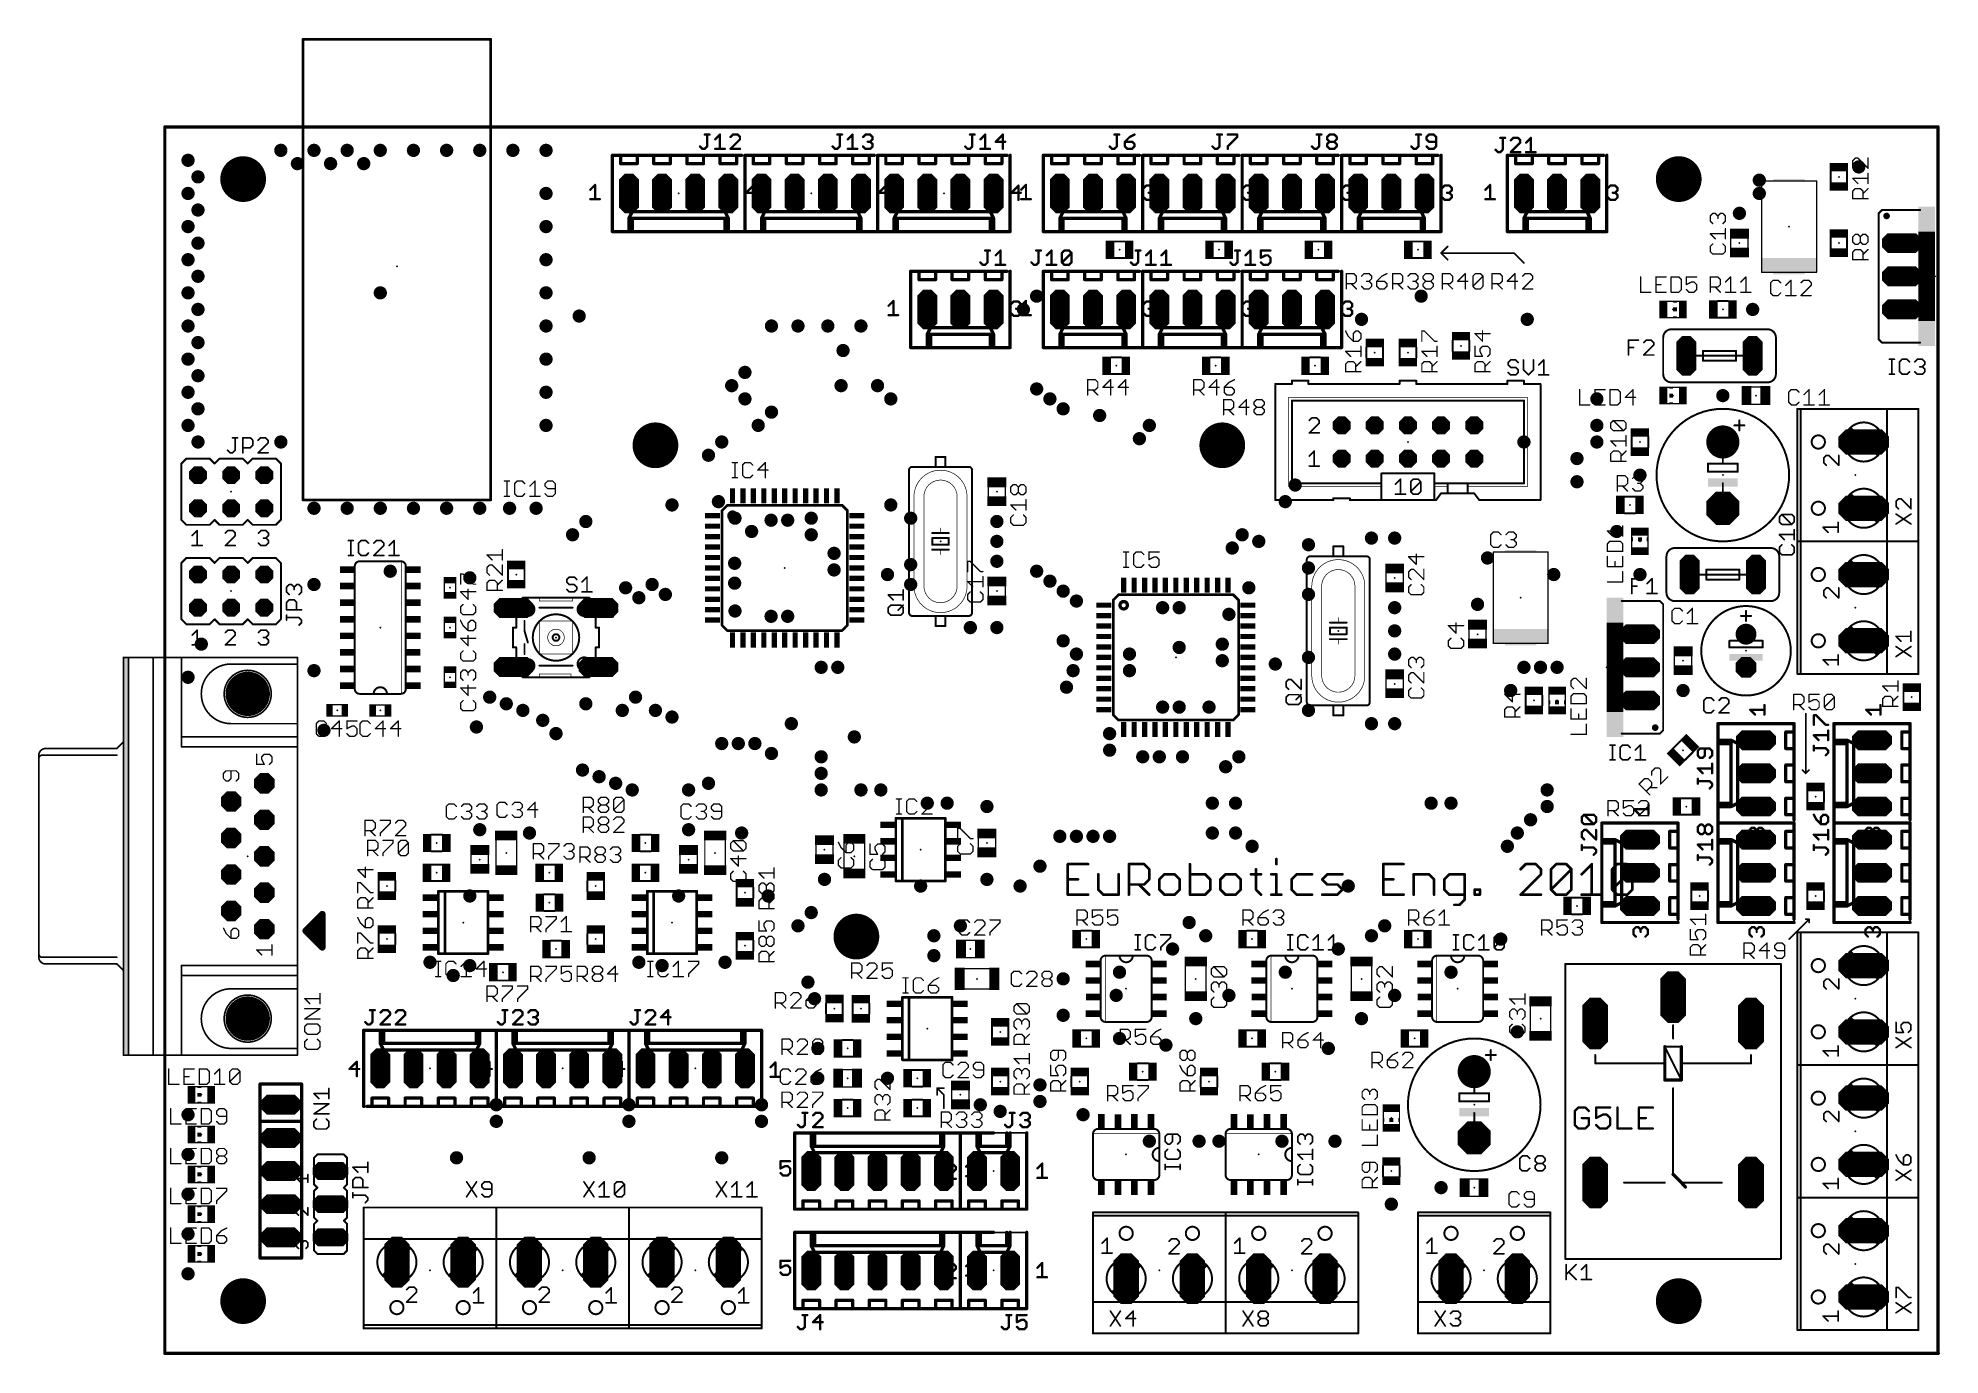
# Model space of a CAD drawing. Extents: x -10 to 136, y 0 to 101.
import ezdxf

# ---------------------------------------------------------------- set-up
doc = ezdxf.new("R2010")
doc.units = 0
for name, color, linetype in [('17', 92, 'CONTINUOUS'), ('18', 92, 'CONTINUOUS'), ('20', 7, 'CONTINUOUS'), ('21', 253, 'CONTINUOUS'), ('23', 7, 'CONTINUOUS'), ('25', 253, 'CONTINUOUS'), ('51', 253, 'CONTINUOUS')]:
    doc.layers.add(name, color=color, linetype=linetype)

# ---------------------------------------------------------------- blocks, each defined once
blk = doc.blocks.new('RECT')
blk.add_solid([(-0.5, -0.5), (0.5, -0.5), (-0.5, 0.5), (0.5, 0.5)])
blk = doc.blocks.new('ROUNDP')
at = {"const_width": 0.5}
blk.add_lwpolyline([(0, -0.25, 1), (0, 0.25, 1), (0, -0.25)], format="xyb", dxfattribs=at)
blk = doc.blocks.new('OCTAGONP')
at = {"const_width": 0.5}
blk.add_lwpolyline([(-0.25, -0.1036), (-0.25, 0.1036), (-0.1036, 0.25), (0.1036, 0.25), (0.25, 0.1036), (0.25, -0.1036), (0.1036, -0.25), (-0.1036, -0.25), (-0.25, -0.1036), (-0.25, 0.1036)], dxfattribs=at)
blk = doc.blocks.new('LONGP100')
at = {"const_width": 0.5}
blk.add_lwpolyline([(-0.75, -0.1036), (-0.75, 0.1036), (-0.6036, 0.25), (0.6036, 0.25), (0.75, 0.1036), (0.75, -0.1036), (0.6036, -0.25), (-0.6036, -0.25), (-0.75, -0.1036), (-0.75, 0.1036)], dxfattribs=at)
blk = doc.blocks.new('ROUNDV')
at = {"const_width": 0.5}
blk.add_lwpolyline([(0, -0.25, 1), (0, 0.25, 1), (0, -0.25)], format="xyb", dxfattribs=at)

msp = doc.modelspace()

# ---------------------------------------------------------------- linework, layer by layer
at = {"layer": '20'}
msp.add_line((135.89, 0), (135.862, 0.028), dxfattribs=at)
at = {"layer": '20', "const_width": 0.254}
for points in [[(135.862, 94), (0, 94)], [(0, 94), (0, 0)], [(135.862, 0.028), (135.862, 93.98)], [(0, 0), (135.89, 0)]]:
    msp.add_lwpolyline(points, dxfattribs=at)
at = {"layer": '20', "const_width": 0.127}
for points in [[(0, 94.0635, 1), (0, 93.9365)], [(0.0635, 94, 1), (-0.0635, 94)], [(135.9255, 93.98, 1), (135.7985, 93.98)], [(135.862, 93.9365, 1), (135.862, 94.0635)], [(0, 0.0635, 1), (0, -0.0635)], [(-0.0635, 0, 1), (0.0635, 0)], [(135.7985, 0.028, 1), (135.9255, 0.028)], [(135.89, -0.0635, 1), (135.89, 0.0635)]]:
    msp.add_lwpolyline(points, format="xyb", dxfattribs=at)
at = {"layer": '20'}
for centre, radius in [((6, 90), 1.651), ((116, 90), 1.651), ((37.592, 69.596), 1.651), ((81.026, 69.596), 1.651), ((6.35, 50.546), 1.6002), ((52.99, 31.94), 1.651), ((6.35, 25.654), 1.6002), ((6, 4), 1.651), ((116, 4), 1.651)]:
    msp.add_circle(centre, radius, dxfattribs=at)
at = {"layer": '21'}
for points, const_width in [([(24.9784, 100.7104), (10.5816, 100.7104)], 0.2032), ([(10.5816, 100.7104), (10.5816, 65.4136)], 0.2032), ([(24.9784, 65.4136), (24.9784, 100.7104)], 0.2032), ([(34.29, 88.9), (34.29, 91.821)], 0.254), ([(34.29, 91.821), (42.037, 91.821)], 0.254), ([(34.925, 91.821), (34.29, 91.821)], 0.254), ([(34.925, 91.186), (34.925, 91.821)], 0.254), ([(37.465, 91.821), (36.195, 91.821)], 0.254), ([(36.195, 91.821), (36.195, 91.186)], 0.254), ([(37.465, 91.186), (37.465, 91.821)], 0.254), ([(40.005, 91.821), (38.735, 91.821)], 0.254), ([(38.735, 91.821), (38.735, 91.186)], 0.254), ([(40.005, 91.186), (40.005, 91.821)], 0.254), ([(40.005, 91.821), (43.815, 91.821)], 0.254), ([(41.275, 91.821), (41.275, 91.186)], 0.254), ([(42.545, 91.821), (41.275, 91.821)], 0.254), ([(44.45, 91.821), (42.037, 91.821)], 0.127), ([(42.545, 91.186), (42.545, 91.821)], 0.254), ([(44.196, 91.821), (43.815, 91.821)], 0.254), ([(43.815, 91.821), (43.815, 91.186)], 0.254), ([(44.45, 88.9), (44.45, 91.821)], 0.254), ([(44.45, 88.9), (44.45, 91.821)], 0.254), ([(44.45, 91.821), (52.197, 91.821)], 0.254), ([(45.085, 91.821), (44.45, 91.821)], 0.254), ([(45.085, 91.186), (45.085, 91.821)], 0.254), ([(47.625, 91.821), (46.355, 91.821)], 0.254), ([(46.355, 91.821), (46.355, 91.186)], 0.254), ([(47.625, 91.186), (47.625, 91.821)], 0.254), ([(50.165, 91.821), (48.895, 91.821)], 0.254), ([(48.895, 91.821), (48.895, 91.186)], 0.254), ([(50.165, 91.186), (50.165, 91.821)], 0.254), ([(50.165, 91.821), (53.975, 91.821)], 0.254), ([(51.435, 91.821), (51.435, 91.186)], 0.254), ([(52.705, 91.821), (51.435, 91.821)], 0.254), ([(54.61, 91.821), (52.197, 91.821)], 0.127), ([(52.705, 91.186), (52.705, 91.821)], 0.254), ([(54.356, 91.821), (53.975, 91.821)], 0.254), ([(53.975, 91.821), (53.975, 91.186)], 0.254), ([(54.61, 88.9), (54.61, 91.821)], 0.254), ([(54.61, 88.9), (54.61, 91.821)], 0.254), ([(54.61, 91.821), (62.357, 91.821)], 0.254), ([(55.245, 91.821), (54.61, 91.821)], 0.254), ([(55.245, 91.186), (55.245, 91.821)], 0.254), ([(57.785, 91.821), (56.515, 91.821)], 0.254), ([(56.515, 91.821), (56.515, 91.186)], 0.254), ([(57.785, 91.186), (57.785, 91.821)], 0.254), ([(60.325, 91.821), (59.055, 91.821)], 0.254), ([(59.055, 91.821), (59.055, 91.186)], 0.254), ([(60.325, 91.186), (60.325, 91.821)], 0.254), ([(60.325, 91.821), (64.135, 91.821)], 0.254), ([(61.595, 91.821), (61.595, 91.186)], 0.254), ([(62.865, 91.821), (61.595, 91.821)], 0.254), ([(64.77, 91.821), (62.357, 91.821)], 0.127), ([(62.865, 91.186), (62.865, 91.821)], 0.254), ([(64.516, 91.821), (64.135, 91.821)], 0.254), ([(64.135, 91.821), (64.135, 91.186)], 0.254), ([(64.77, 88.9), (64.77, 91.821)], 0.254), ([(67.31, 88.9), (67.31, 91.821)], 0.254), ([(67.945, 91.821), (67.31, 91.821)], 0.254), ([(67.945, 91.821), (69.215, 91.821)], 0.254), ([(67.945, 91.186), (67.945, 91.821)], 0.254), ([(70.485, 91.821), (69.215, 91.821)], 0.254), ([(69.215, 91.821), (69.215, 91.186)], 0.254), ([(70.485, 91.821), (71.755, 91.821)], 0.254), ([(70.485, 91.186), (70.485, 91.821)], 0.254), ([(73.025, 91.821), (71.755, 91.821)], 0.254), ([(71.755, 91.821), (71.755, 91.186)], 0.254), ([(71.755, 91.821), (72.39, 91.821)], 0.127), ([(74.93, 91.821), (72.39, 91.821)], 0.127), ([(73.025, 91.186), (73.025, 91.821)], 0.254), ([(73.025, 91.821), (74.295, 91.821)], 0.254), ([(74.676, 91.821), (74.295, 91.821)], 0.254), ([(74.295, 91.821), (74.295, 91.186)], 0.254), ([(74.93, 88.9), (74.93, 91.821)], 0.254), ([(74.93, 88.9), (74.93, 91.821)], 0.254), ([(75.565, 91.821), (74.93, 91.821)], 0.254), ([(75.565, 91.821), (76.835, 91.821)], 0.254), ([(75.565, 91.186), (75.565, 91.821)], 0.254), ([(78.105, 91.821), (76.835, 91.821)], 0.254), ([(76.835, 91.821), (76.835, 91.186)], 0.254), ([(78.105, 91.821), (79.375, 91.821)], 0.254), ([(78.105, 91.186), (78.105, 91.821)], 0.254), ([(80.645, 91.821), (79.375, 91.821)], 0.254), ([(79.375, 91.821), (79.375, 91.186)], 0.254), ([(79.375, 91.821), (80.01, 91.821)], 0.127), ([(82.55, 91.821), (80.01, 91.821)], 0.127), ([(80.645, 91.186), (80.645, 91.821)], 0.254), ([(80.645, 91.821), (81.915, 91.821)], 0.254), ([(82.296, 91.821), (81.915, 91.821)], 0.254), ([(81.915, 91.821), (81.915, 91.186)], 0.254), ([(82.55, 88.9), (82.55, 91.821)], 0.254), ([(82.55, 88.9), (82.55, 91.821)], 0.254), ([(83.185, 91.821), (82.55, 91.821)], 0.254), ([(83.185, 91.821), (84.455, 91.821)], 0.254), ([(83.185, 91.186), (83.185, 91.821)], 0.254), ([(85.725, 91.821), (84.455, 91.821)], 0.254), ([(84.455, 91.821), (84.455, 91.186)], 0.254), ([(85.725, 91.821), (86.995, 91.821)], 0.254), ([(85.725, 91.186), (85.725, 91.821)], 0.254), ([(88.265, 91.821), (86.995, 91.821)], 0.254), ([(86.995, 91.821), (86.995, 91.186)], 0.254), ([(86.995, 91.821), (87.63, 91.821)], 0.127), ([(90.17, 91.821), (87.63, 91.821)], 0.127), ([(88.265, 91.186), (88.265, 91.821)], 0.254), ([(88.265, 91.821), (89.535, 91.821)], 0.254), ([(89.916, 91.821), (89.535, 91.821)], 0.254), ([(89.535, 91.821), (89.535, 91.186)], 0.254), ([(90.17, 88.9), (90.17, 91.821)], 0.254), ([(90.17, 88.9), (90.17, 91.821)], 0.254), ([(90.805, 91.821), (90.17, 91.821)], 0.254), ([(90.805, 91.821), (92.075, 91.821)], 0.254), ([(90.805, 91.186), (90.805, 91.821)], 0.254), ([(93.345, 91.821), (92.075, 91.821)], 0.254), ([(92.075, 91.821), (92.075, 91.186)], 0.254), ([(93.345, 91.821), (94.615, 91.821)], 0.254), ([(93.345, 91.186), (93.345, 91.821)], 0.254), ([(95.885, 91.821), (94.615, 91.821)], 0.254), ([(94.615, 91.821), (94.615, 91.186)], 0.254), ([(94.615, 91.821), (95.25, 91.821)], 0.127), ([(97.79, 91.821), (95.25, 91.821)], 0.127), ([(95.885, 91.186), (95.885, 91.821)], 0.254), ([(95.885, 91.821), (97.155, 91.821)], 0.254), ([(97.536, 91.821), (97.155, 91.821)], 0.254), ([(97.155, 91.821), (97.155, 91.186)], 0.254), ([(97.79, 88.9), (97.79, 91.821)], 0.254), ([(102.87, 88.9), (102.87, 91.821)], 0.254), ([(103.505, 91.821), (102.87, 91.821)], 0.254), ([(103.505, 91.821), (104.775, 91.821)], 0.254), ([(103.505, 91.186), (103.505, 91.821)], 0.254), ([(106.045, 91.821), (104.775, 91.821)], 0.254), ([(104.775, 91.821), (104.775, 91.186)], 0.254), ([(106.045, 91.821), (107.315, 91.821)], 0.254), ([(106.045, 91.186), (106.045, 91.821)], 0.254), ([(108.585, 91.821), (107.315, 91.821)], 0.254), ([(107.315, 91.821), (107.315, 91.186)], 0.254), ([(107.315, 91.821), (107.95, 91.821)], 0.127), ([(110.49, 91.821), (107.95, 91.821)], 0.127), ([(108.585, 91.186), (108.585, 91.821)], 0.254), ([(108.585, 91.821), (109.855, 91.821)], 0.254), ([(110.236, 91.821), (109.855, 91.821)], 0.254), ([(109.855, 91.821), (109.855, 91.186)], 0.254), ([(110.49, 88.9), (110.49, 91.821)], 0.254), ([(36.195, 91.186), (34.925, 91.186)], 0.254), ([(38.735, 91.186), (37.465, 91.186)], 0.254), ([(41.275, 91.186), (40.005, 91.186)], 0.254), ([(43.815, 91.186), (42.545, 91.186)], 0.254), ([(46.355, 91.186), (45.085, 91.186)], 0.254), ([(48.895, 91.186), (47.625, 91.186)], 0.254), ([(51.435, 91.186), (50.165, 91.186)], 0.254), ([(53.975, 91.186), (52.705, 91.186)], 0.254), ([(56.515, 91.186), (55.245, 91.186)], 0.254), ([(59.055, 91.186), (57.785, 91.186)], 0.254), ([(61.595, 91.186), (60.325, 91.186)], 0.254), ([(64.135, 91.186), (62.865, 91.186)], 0.254), ([(69.215, 91.186), (67.945, 91.186)], 0.254), ([(71.755, 91.186), (70.485, 91.186)], 0.254), ([(74.295, 91.186), (73.025, 91.186)], 0.254), ([(76.835, 91.186), (75.565, 91.186)], 0.254), ([(79.375, 91.186), (78.105, 91.186)], 0.254), ([(81.915, 91.186), (80.645, 91.186)], 0.254), ([(84.455, 91.186), (83.185, 91.186)], 0.254), ([(86.995, 91.186), (85.725, 91.186)], 0.254), ([(89.535, 91.186), (88.265, 91.186)], 0.254), ([(92.075, 91.186), (90.805, 91.186)], 0.254), ([(94.615, 91.186), (93.345, 91.186)], 0.254), ([(97.155, 91.186), (95.885, 91.186)], 0.254), ([(104.775, 91.186), (103.505, 91.186)], 0.254), ([(107.315, 91.186), (106.045, 91.186)], 0.254), ([(109.855, 91.186), (108.585, 91.186)], 0.254), ([(32.6015, 89.1857), (32.9658, 89.5501)], 0.1778), ([(32.9658, 89.5501), (32.9658, 88.457)], 0.1778), ([(34.29, 88.9), (34.29, 85.979)], 0.254), ([(42.7615, 89.1857), (43.1258, 89.5501)], 0.1778), ([(43.1258, 89.5501), (43.1258, 88.457)], 0.1778), ([(44.45, 88.9), (44.45, 85.979)], 0.254), ([(44.45, 88.9), (44.45, 85.979)], 0.254), ([(45.086, 89.4993), (44.5395, 88.9527)], 0.1778), ([(44.5395, 88.9527), (45.2682, 88.9527)], 0.1778), ([(45.086, 88.4062), (45.086, 89.4993)], 0.1778), ([(52.9215, 89.1857), (53.2858, 89.5501)], 0.1778), ([(53.2858, 89.5501), (53.2858, 88.457)], 0.1778), ([(54.61, 88.9), (54.61, 85.979)], 0.254), ([(54.61, 88.9), (54.61, 85.979)], 0.254), ([(55.246, 89.4993), (54.6995, 88.9527)], 0.1778), ([(54.6995, 88.9527), (55.4282, 88.9527)], 0.1778), ([(55.246, 88.4062), (55.246, 89.4993)], 0.1778), ([(64.77, 88.9), (64.77, 85.979)], 0.254), ([(65.406, 89.4993), (64.8595, 88.9527)], 0.1778), ([(64.8595, 88.9527), (65.5882, 88.9527)], 0.1778), ([(65.406, 88.4062), (65.406, 89.4993)], 0.1778), ([(65.6215, 89.1857), (65.9858, 89.5501)], 0.1778), ([(65.9858, 89.5501), (65.9858, 88.457)], 0.1778), ([(67.31, 88.9), (67.31, 85.979)], 0.254), ([(73.2415, 89.1857), (73.6058, 89.5501)], 0.1778), ([(73.6058, 89.5501), (73.6058, 88.457)], 0.1778), ([(74.93, 88.9), (74.93, 85.979)], 0.254), ([(74.93, 88.9), (74.93, 85.979)], 0.254), ([(75.0195, 89.3171), (75.2016, 89.4993)], 0.1778), ([(75.2016, 89.4993), (75.566, 89.4993)], 0.1778), ([(75.566, 88.9527), (75.3838, 88.9527)], 0.1778), ([(75.566, 89.4993), (75.7482, 89.3171)], 0.1778), ([(75.7482, 89.1349), (75.566, 88.9527)], 0.1778), ([(75.566, 88.9527), (75.7482, 88.7705)], 0.1778), ([(75.7482, 89.3171), (75.7482, 89.1349)], 0.1778), ([(80.8615, 89.1857), (81.2258, 89.5501)], 0.1778), ([(81.2258, 89.5501), (81.2258, 88.457)], 0.1778), ([(82.55, 88.9), (82.55, 85.979)], 0.254), ([(82.55, 88.9), (82.55, 85.979)], 0.254), ([(82.6395, 89.3171), (82.8216, 89.4993)], 0.1778), ([(82.8216, 89.4993), (83.186, 89.4993)], 0.1778), ([(83.186, 88.9527), (83.0038, 88.9527)], 0.1778), ([(83.186, 89.4993), (83.3682, 89.3171)], 0.1778), ([(83.3682, 89.1349), (83.186, 88.9527)], 0.1778), ([(83.186, 88.9527), (83.3682, 88.7705)], 0.1778), ([(83.3682, 89.3171), (83.3682, 89.1349)], 0.1778), ([(88.4815, 89.1857), (88.8458, 89.5501)], 0.1778), ([(88.8458, 89.5501), (88.8458, 88.457)], 0.1778), ([(90.17, 88.9), (90.17, 85.979)], 0.254), ([(90.17, 88.9), (90.17, 85.979)], 0.254), ([(90.2595, 89.3171), (90.4416, 89.4993)], 0.1778), ([(90.4416, 89.4993), (90.806, 89.4993)], 0.1778), ([(90.806, 88.9527), (90.6238, 88.9527)], 0.1778), ([(90.806, 89.4993), (90.9882, 89.3171)], 0.1778), ([(90.9882, 89.1349), (90.806, 88.9527)], 0.1778), ([(90.806, 88.9527), (90.9882, 88.7705)], 0.1778), ([(90.9882, 89.3171), (90.9882, 89.1349)], 0.1778), ([(97.79, 88.9), (97.79, 85.979)], 0.254), ([(97.8795, 89.3171), (98.0616, 89.4993)], 0.1778), ([(98.0616, 89.4993), (98.426, 89.4993)], 0.1778), ([(98.426, 88.9527), (98.2438, 88.9527)], 0.1778), ([(98.426, 89.4993), (98.6082, 89.3171)], 0.1778), ([(98.6082, 89.1349), (98.426, 88.9527)], 0.1778), ([(98.426, 88.9527), (98.6082, 88.7705)], 0.1778), ([(98.6082, 89.3171), (98.6082, 89.1349)], 0.1778), ([(101.1815, 89.1857), (101.5458, 89.5501)], 0.1778), ([(101.5458, 89.5501), (101.5458, 88.457)], 0.1778), ([(102.87, 88.9), (102.87, 85.979)], 0.254), ([(110.49, 88.9), (110.49, 85.979)], 0.254), ([(110.5795, 89.3171), (110.7616, 89.4993)], 0.1778), ([(110.7616, 89.4993), (111.126, 89.4993)], 0.1778), ([(111.126, 88.9527), (110.9438, 88.9527)], 0.1778), ([(111.126, 89.4993), (111.3082, 89.3171)], 0.1778), ([(111.3082, 89.1349), (111.126, 88.9527)], 0.1778), ([(111.126, 88.9527), (111.3082, 88.7705)], 0.1778), ([(111.3082, 89.3171), (111.3082, 89.1349)], 0.1778), ([(32.6015, 88.457), (33.3302, 88.457)], 0.1778), ([(35.814, 87.503), (35.56, 86.995)], 0.254), ([(42.926, 87.503), (35.814, 87.503)], 0.254), ([(42.7615, 88.457), (43.4902, 88.457)], 0.1778), ([(43.18, 86.995), (42.926, 87.503)], 0.254), ([(45.974, 87.503), (45.72, 86.995)], 0.254), ([(53.086, 87.503), (45.974, 87.503)], 0.254), ([(52.9215, 88.457), (53.6502, 88.457)], 0.1778), ([(53.34, 86.995), (53.086, 87.503)], 0.254), ([(56.134, 87.503), (55.88, 86.995)], 0.254), ([(63.246, 87.503), (56.134, 87.503)], 0.254), ([(63.5, 86.995), (63.246, 87.503)], 0.254), ([(65.6215, 88.457), (66.3502, 88.457)], 0.1778), ([(68.834, 87.503), (68.58, 86.995)], 0.254), ([(73.406, 87.503), (68.834, 87.503)], 0.254), ([(73.2415, 88.457), (73.9702, 88.457)], 0.1778), ([(73.66, 86.995), (73.406, 87.503)], 0.254), ([(75.2016, 88.4062), (75.0195, 88.5883)], 0.1778), ([(75.566, 88.4062), (75.2016, 88.4062)], 0.1778), ([(75.7482, 88.5883), (75.566, 88.4062)], 0.1778), ([(75.7482, 88.7705), (75.7482, 88.5883)], 0.1778), ([(76.454, 87.503), (76.2, 86.995)], 0.254), ([(81.026, 87.503), (76.454, 87.503)], 0.254), ([(80.8615, 88.457), (81.5902, 88.457)], 0.1778), ([(81.28, 86.995), (81.026, 87.503)], 0.254), ([(82.8216, 88.4062), (82.6395, 88.5883)], 0.1778), ([(83.186, 88.4062), (82.8216, 88.4062)], 0.1778), ([(83.3682, 88.5883), (83.186, 88.4062)], 0.1778), ([(83.3682, 88.7705), (83.3682, 88.5883)], 0.1778), ([(84.074, 87.503), (83.82, 86.995)], 0.254), ([(88.646, 87.503), (84.074, 87.503)], 0.254), ([(88.4815, 88.457), (89.2102, 88.457)], 0.1778), ([(88.9, 86.995), (88.646, 87.503)], 0.254), ([(90.4416, 88.4062), (90.2595, 88.5883)], 0.1778), ([(90.806, 88.4062), (90.4416, 88.4062)], 0.1778), ([(90.9882, 88.5883), (90.806, 88.4062)], 0.1778), ([(90.9882, 88.7705), (90.9882, 88.5883)], 0.1778), ([(91.694, 87.503), (91.44, 86.995)], 0.254), ([(96.266, 87.503), (91.694, 87.503)], 0.254), ([(96.52, 86.995), (96.266, 87.503)], 0.254), ([(98.0616, 88.4062), (97.8795, 88.5883)], 0.1778), ([(98.426, 88.4062), (98.0616, 88.4062)], 0.1778), ([(98.6082, 88.5883), (98.426, 88.4062)], 0.1778), ([(98.6082, 88.7705), (98.6082, 88.5883)], 0.1778), ([(101.1815, 88.457), (101.9102, 88.457)], 0.1778), ([(104.394, 87.503), (104.14, 86.995)], 0.254), ([(108.966, 87.503), (104.394, 87.503)], 0.254), ([(109.22, 86.995), (108.966, 87.503)], 0.254), ([(110.7616, 88.4062), (110.5795, 88.5883)], 0.1778), ([(111.126, 88.4062), (110.7616, 88.4062)], 0.1778), ([(111.3082, 88.5883), (111.126, 88.4062)], 0.1778), ([(111.3082, 88.7705), (111.3082, 88.5883)], 0.1778), ([(131.572, 87.63), (131.318, 87.376)], 0.1524), ([(131.318, 77.724), (131.318, 87.376)], 0.1524), ([(131.572, 87.63), (134.493, 87.63)], 0.1524), ([(34.29, 85.979), (41.91, 85.979)], 0.254), ([(35.814, 86.995), (35.56, 86.995)], 0.254), ([(35.56, 86.995), (35.56, 85.979)], 0.254), ([(42.926, 86.995), (35.814, 86.995)], 0.254), ([(35.814, 85.979), (35.814, 86.995)], 0.254), ([(43.18, 85.979), (41.91, 85.979)], 0.254), ([(43.18, 86.995), (42.926, 86.995)], 0.254), ([(42.926, 85.979), (42.926, 86.995)], 0.254), ([(42.926, 85.979), (43.18, 85.979)], 0.127), ([(43.18, 86.995), (43.18, 85.979)], 0.254), ([(44.45, 85.979), (43.18, 85.979)], 0.254), ([(43.18, 86.36), (43.18, 85.979)], 0.127), ([(44.45, 85.979), (52.07, 85.979)], 0.254), ([(45.974, 86.995), (45.72, 86.995)], 0.254), ([(45.72, 86.995), (45.72, 85.979)], 0.254), ([(53.086, 86.995), (45.974, 86.995)], 0.254), ([(45.974, 85.979), (45.974, 86.995)], 0.254), ([(53.34, 85.979), (52.07, 85.979)], 0.254), ([(53.34, 86.995), (53.086, 86.995)], 0.254), ([(53.086, 85.979), (53.086, 86.995)], 0.254), ([(53.086, 85.979), (53.34, 85.979)], 0.127), ([(53.34, 86.995), (53.34, 85.979)], 0.254), ([(54.61, 85.979), (53.34, 85.979)], 0.254), ([(53.34, 86.36), (53.34, 85.979)], 0.127), ([(54.61, 85.979), (62.23, 85.979)], 0.254), ([(56.134, 86.995), (55.88, 86.995)], 0.254), ([(55.88, 86.995), (55.88, 85.979)], 0.254), ([(63.246, 86.995), (56.134, 86.995)], 0.254), ([(56.134, 85.979), (56.134, 86.995)], 0.254), ([(63.5, 85.979), (62.23, 85.979)], 0.254), ([(63.5, 86.995), (63.246, 86.995)], 0.254), ([(63.246, 85.979), (63.246, 86.995)], 0.254), ([(63.246, 85.979), (63.5, 85.979)], 0.127), ([(63.5, 86.995), (63.5, 85.979)], 0.254), ([(64.77, 85.979), (63.5, 85.979)], 0.254), ([(63.5, 86.36), (63.5, 85.979)], 0.127), ([(67.31, 85.979), (72.39, 85.979)], 0.254), ([(68.834, 86.995), (68.58, 86.995)], 0.254), ([(68.58, 86.995), (68.58, 85.979)], 0.254), ([(73.406, 86.995), (68.834, 86.995)], 0.254), ([(68.834, 85.979), (68.834, 86.995)], 0.254), ([(73.66, 85.979), (72.39, 85.979)], 0.254), ([(73.66, 86.995), (73.406, 86.995)], 0.254), ([(73.406, 85.979), (73.406, 86.995)], 0.254), ([(73.406, 85.979), (73.66, 85.979)], 0.127), ([(73.66, 86.995), (73.66, 85.979)], 0.254), ([(74.93, 85.979), (73.66, 85.979)], 0.254), ([(73.66, 86.36), (73.66, 85.979)], 0.127), ([(74.93, 85.979), (80.01, 85.979)], 0.254), ([(76.454, 86.995), (76.2, 86.995)], 0.254), ([(76.2, 86.995), (76.2, 85.979)], 0.254), ([(81.026, 86.995), (76.454, 86.995)], 0.254), ([(76.454, 85.979), (76.454, 86.995)], 0.254), ([(81.28, 85.979), (80.01, 85.979)], 0.254), ([(81.28, 86.995), (81.026, 86.995)], 0.254), ([(81.026, 85.979), (81.026, 86.995)], 0.254), ([(81.026, 85.979), (81.28, 85.979)], 0.127), ([(81.28, 86.995), (81.28, 85.979)], 0.254), ([(82.55, 85.979), (81.28, 85.979)], 0.254), ([(81.28, 86.36), (81.28, 85.979)], 0.127), ([(82.55, 85.979), (87.63, 85.979)], 0.254), ([(84.074, 86.995), (83.82, 86.995)], 0.254), ([(83.82, 86.995), (83.82, 85.979)], 0.254), ([(88.646, 86.995), (84.074, 86.995)], 0.254), ([(84.074, 85.979), (84.074, 86.995)], 0.254), ([(88.9, 85.979), (87.63, 85.979)], 0.254), ([(88.9, 86.995), (88.646, 86.995)], 0.254), ([(88.646, 85.979), (88.646, 86.995)], 0.254), ([(88.646, 85.979), (88.9, 85.979)], 0.127), ([(88.9, 86.995), (88.9, 85.979)], 0.254), ([(90.17, 85.979), (88.9, 85.979)], 0.254), ([(88.9, 86.36), (88.9, 85.979)], 0.127), ([(90.17, 85.979), (95.25, 85.979)], 0.254), ([(91.694, 86.995), (91.44, 86.995)], 0.254), ([(91.44, 86.995), (91.44, 85.979)], 0.254), ([(96.266, 86.995), (91.694, 86.995)], 0.254), ([(91.694, 85.979), (91.694, 86.995)], 0.254), ([(96.52, 85.979), (95.25, 85.979)], 0.254), ([(96.52, 86.995), (96.266, 86.995)], 0.254), ([(96.266, 85.979), (96.266, 86.995)], 0.254), ([(96.266, 85.979), (96.52, 85.979)], 0.127), ([(96.52, 86.995), (96.52, 85.979)], 0.254), ([(97.79, 85.979), (96.52, 85.979)], 0.254), ([(96.52, 86.36), (96.52, 85.979)], 0.127), ([(102.87, 85.979), (107.95, 85.979)], 0.254), ([(104.394, 86.995), (104.14, 86.995)], 0.254), ([(104.14, 86.995), (104.14, 85.979)], 0.254), ([(108.966, 86.995), (104.394, 86.995)], 0.254), ([(104.394, 85.979), (104.394, 86.995)], 0.254), ([(109.22, 85.979), (107.95, 85.979)], 0.254), ([(109.22, 86.995), (108.966, 86.995)], 0.254), ([(108.966, 85.979), (108.966, 86.995)], 0.254), ([(108.966, 85.979), (109.22, 85.979)], 0.127), ([(109.22, 86.995), (109.22, 85.979)], 0.254), ([(110.49, 85.979), (109.22, 85.979)], 0.254), ([(109.22, 86.36), (109.22, 85.979)], 0.127), ([(97.79, 84.328), (98.298, 84.836)], 0.127), ([(103.378, 84.328), (97.79, 84.328)], 0.127), ([(97.79, 84.328), (98.298, 83.82)], 0.127), ([(103.378, 84.328), (104.14, 83.566)], 0.127), ([(57.15, 80.01), (57.15, 82.931)], 0.254), ([(57.785, 82.931), (57.15, 82.931)], 0.254), ([(57.785, 82.931), (59.055, 82.931)], 0.254), ([(57.785, 82.296), (57.785, 82.931)], 0.254), ([(59.055, 82.296), (57.785, 82.296)], 0.254), ([(60.325, 82.931), (59.055, 82.931)], 0.254), ([(59.055, 82.931), (59.055, 82.296)], 0.254), ([(60.325, 82.931), (61.595, 82.931)], 0.254), ([(60.325, 82.296), (60.325, 82.931)], 0.254), ([(61.595, 82.296), (60.325, 82.296)], 0.254), ([(62.865, 82.931), (61.595, 82.931)], 0.254), ([(61.595, 82.931), (61.595, 82.296)], 0.254), ([(61.595, 82.931), (62.23, 82.931)], 0.127), ([(64.77, 82.931), (62.23, 82.931)], 0.127), ([(62.865, 82.296), (62.865, 82.931)], 0.254), ([(62.865, 82.931), (64.135, 82.931)], 0.254), ([(64.135, 82.296), (62.865, 82.296)], 0.254), ([(64.516, 82.931), (64.135, 82.931)], 0.254), ([(64.135, 82.931), (64.135, 82.296)], 0.254), ([(64.77, 80.01), (64.77, 82.931)], 0.254), ([(67.31, 80.01), (67.31, 82.931)], 0.254), ([(67.945, 82.931), (67.31, 82.931)], 0.254), ([(67.945, 82.931), (69.215, 82.931)], 0.254), ([(67.945, 82.296), (67.945, 82.931)], 0.254), ([(69.215, 82.296), (67.945, 82.296)], 0.254), ([(70.485, 82.931), (69.215, 82.931)], 0.254), ([(69.215, 82.931), (69.215, 82.296)], 0.254), ([(70.485, 82.931), (71.755, 82.931)], 0.254), ([(70.485, 82.296), (70.485, 82.931)], 0.254), ([(71.755, 82.296), (70.485, 82.296)], 0.254), ([(73.025, 82.931), (71.755, 82.931)], 0.254), ([(71.755, 82.931), (71.755, 82.296)], 0.254), ([(71.755, 82.931), (72.39, 82.931)], 0.127), ([(74.93, 82.931), (72.39, 82.931)], 0.127), ([(73.025, 82.296), (73.025, 82.931)], 0.254), ([(73.025, 82.931), (74.295, 82.931)], 0.254), ([(74.295, 82.296), (73.025, 82.296)], 0.254), ([(74.676, 82.931), (74.295, 82.931)], 0.254), ([(74.295, 82.931), (74.295, 82.296)], 0.254), ([(74.93, 80.01), (74.93, 82.931)], 0.254), ([(74.93, 80.01), (74.93, 82.931)], 0.254), ([(75.565, 82.931), (74.93, 82.931)], 0.254), ([(75.565, 82.931), (76.835, 82.931)], 0.254), ([(75.565, 82.296), (75.565, 82.931)], 0.254), ([(76.835, 82.296), (75.565, 82.296)], 0.254), ([(78.105, 82.931), (76.835, 82.931)], 0.254), ([(76.835, 82.931), (76.835, 82.296)], 0.254), ([(78.105, 82.931), (79.375, 82.931)], 0.254), ([(78.105, 82.296), (78.105, 82.931)], 0.254), ([(79.375, 82.296), (78.105, 82.296)], 0.254), ([(80.645, 82.931), (79.375, 82.931)], 0.254), ([(79.375, 82.931), (79.375, 82.296)], 0.254), ([(79.375, 82.931), (80.01, 82.931)], 0.127), ([(82.55, 82.931), (80.01, 82.931)], 0.127), ([(80.645, 82.296), (80.645, 82.931)], 0.254), ([(80.645, 82.931), (81.915, 82.931)], 0.254), ([(81.915, 82.296), (80.645, 82.296)], 0.254), ([(82.296, 82.931), (81.915, 82.931)], 0.254), ([(81.915, 82.931), (81.915, 82.296)], 0.254), ([(82.55, 80.01), (82.55, 82.931)], 0.254), ([(82.55, 80.01), (82.55, 82.931)], 0.254), ([(83.185, 82.931), (82.55, 82.931)], 0.254), ([(83.185, 82.931), (84.455, 82.931)], 0.254), ([(83.185, 82.296), (83.185, 82.931)], 0.254), ([(84.455, 82.296), (83.185, 82.296)], 0.254), ([(85.725, 82.931), (84.455, 82.931)], 0.254), ([(84.455, 82.931), (84.455, 82.296)], 0.254), ([(85.725, 82.931), (86.995, 82.931)], 0.254), ([(85.725, 82.296), (85.725, 82.931)], 0.254), ([(86.995, 82.296), (85.725, 82.296)], 0.254), ([(88.265, 82.931), (86.995, 82.931)], 0.254), ([(86.995, 82.931), (86.995, 82.296)], 0.254), ([(86.995, 82.931), (87.63, 82.931)], 0.127), ([(90.17, 82.931), (87.63, 82.931)], 0.127), ([(88.265, 82.296), (88.265, 82.931)], 0.254), ([(88.265, 82.931), (89.535, 82.931)], 0.254), ([(89.535, 82.296), (88.265, 82.296)], 0.254), ([(89.916, 82.931), (89.535, 82.931)], 0.254), ([(89.535, 82.931), (89.535, 82.296)], 0.254), ([(90.17, 80.01), (90.17, 82.931)], 0.254), ([(55.4615, 80.2957), (55.8258, 80.6601)], 0.1778), ([(55.8258, 80.6601), (55.8258, 79.567)], 0.1778), ([(64.8595, 80.4271), (65.0416, 80.6093)], 0.1778), ([(65.0416, 80.6093), (65.406, 80.6093)], 0.1778), ([(65.406, 80.6093), (65.5882, 80.4271)], 0.1778), ([(65.5882, 80.2449), (65.406, 80.0627)], 0.1778), ([(65.5882, 80.4271), (65.5882, 80.2449)], 0.1778), ([(65.6215, 80.2957), (65.9858, 80.6601)], 0.1778), ([(65.9858, 80.6601), (65.9858, 79.567)], 0.1778), ([(73.2415, 80.2957), (73.6058, 80.6601)], 0.1778), ([(73.6058, 80.6601), (73.6058, 79.567)], 0.1778), ([(75.0195, 80.4271), (75.2016, 80.6093)], 0.1778), ([(75.2016, 80.6093), (75.566, 80.6093)], 0.1778), ([(75.566, 80.6093), (75.7482, 80.4271)], 0.1778), ([(75.7482, 80.2449), (75.566, 80.0627)], 0.1778), ([(75.7482, 80.4271), (75.7482, 80.2449)], 0.1778), ([(80.8615, 80.2957), (81.2258, 80.6601)], 0.1778), ([(81.2258, 80.6601), (81.2258, 79.567)], 0.1778), ([(82.6395, 80.4271), (82.8216, 80.6093)], 0.1778), ([(82.8216, 80.6093), (83.186, 80.6093)], 0.1778), ([(83.186, 80.6093), (83.3682, 80.4271)], 0.1778), ([(83.3682, 80.2449), (83.186, 80.0627)], 0.1778), ([(83.3682, 80.4271), (83.3682, 80.2449)], 0.1778), ([(90.2595, 80.4271), (90.4416, 80.6093)], 0.1778), ([(90.4416, 80.6093), (90.806, 80.6093)], 0.1778), ([(90.806, 80.6093), (90.9882, 80.4271)], 0.1778), ([(90.9882, 80.2449), (90.806, 80.0627)], 0.1778), ([(90.9882, 80.4271), (90.9882, 80.2449)], 0.1778), ([(55.4615, 79.567), (56.1902, 79.567)], 0.1778), ([(57.15, 80.01), (57.15, 77.089)], 0.254), ([(58.674, 78.613), (58.42, 78.105)], 0.254), ([(63.246, 78.613), (58.674, 78.613)], 0.254), ([(63.5, 78.105), (63.246, 78.613)], 0.254), ([(64.77, 80.01), (64.77, 77.089)], 0.254), ([(65.0416, 79.5162), (64.8595, 79.6983)], 0.1778), ([(65.406, 79.5162), (65.0416, 79.5162)], 0.1778), ([(65.406, 80.0627), (65.2238, 80.0627)], 0.1778), ([(65.406, 80.0627), (65.5882, 79.8805)], 0.1778), ([(65.5882, 79.6983), (65.406, 79.5162)], 0.1778), ([(65.5882, 79.8805), (65.5882, 79.6983)], 0.1778), ([(65.6215, 79.567), (66.3502, 79.567)], 0.1778), ([(67.31, 80.01), (67.31, 77.089)], 0.254), ([(68.834, 78.613), (68.58, 78.105)], 0.254), ([(73.406, 78.613), (68.834, 78.613)], 0.254), ([(73.2415, 79.567), (73.9702, 79.567)], 0.1778), ([(73.66, 78.105), (73.406, 78.613)], 0.254), ([(74.93, 80.01), (74.93, 77.089)], 0.254), ([(74.93, 80.01), (74.93, 77.089)], 0.254), ([(75.2016, 79.5162), (75.0195, 79.6983)], 0.1778), ([(75.566, 79.5162), (75.2016, 79.5162)], 0.1778), ([(75.566, 80.0627), (75.3838, 80.0627)], 0.1778), ([(75.566, 80.0627), (75.7482, 79.8805)], 0.1778), ([(75.7482, 79.6983), (75.566, 79.5162)], 0.1778), ([(75.7482, 79.8805), (75.7482, 79.6983)], 0.1778), ([(76.454, 78.613), (76.2, 78.105)], 0.254), ([(81.026, 78.613), (76.454, 78.613)], 0.254), ([(80.8615, 79.567), (81.5902, 79.567)], 0.1778), ([(81.28, 78.105), (81.026, 78.613)], 0.254), ([(82.55, 80.01), (82.55, 77.089)], 0.254), ([(82.55, 80.01), (82.55, 77.089)], 0.254), ([(82.8216, 79.5162), (82.6395, 79.6983)], 0.1778), ([(83.186, 79.5162), (82.8216, 79.5162)], 0.1778), ([(83.186, 80.0627), (83.0038, 80.0627)], 0.1778), ([(83.186, 80.0627), (83.3682, 79.8805)], 0.1778), ([(83.3682, 79.6983), (83.186, 79.5162)], 0.1778), ([(83.3682, 79.8805), (83.3682, 79.6983)], 0.1778), ([(84.074, 78.613), (83.82, 78.105)], 0.254), ([(88.646, 78.613), (84.074, 78.613)], 0.254), ([(88.9, 78.105), (88.646, 78.613)], 0.254), ([(90.17, 80.01), (90.17, 77.089)], 0.254), ([(90.4416, 79.5162), (90.2595, 79.6983)], 0.1778), ([(90.806, 79.5162), (90.4416, 79.5162)], 0.1778), ([(90.806, 80.0627), (90.6238, 80.0627)], 0.1778), ([(90.806, 80.0627), (90.9882, 79.8805)], 0.1778), ([(90.9882, 79.6983), (90.806, 79.5162)], 0.1778), ([(90.9882, 79.8805), (90.9882, 79.6983)], 0.1778), ([(58.674, 78.105), (58.42, 78.105)], 0.254), ([(58.42, 78.105), (58.42, 77.089)], 0.254), ([(63.246, 78.105), (58.674, 78.105)], 0.254), ([(58.674, 77.089), (58.674, 78.105)], 0.254), ([(63.5, 78.105), (63.246, 78.105)], 0.254), ([(63.246, 77.089), (63.246, 78.105)], 0.254), ([(63.5, 78.105), (63.5, 77.089)], 0.254), ([(63.5, 77.47), (63.5, 77.089)], 0.127), ([(68.834, 78.105), (68.58, 78.105)], 0.254), ([(68.58, 78.105), (68.58, 77.089)], 0.254), ([(73.406, 78.105), (68.834, 78.105)], 0.254), ([(68.834, 77.089), (68.834, 78.105)], 0.254), ([(73.66, 78.105), (73.406, 78.105)], 0.254), ([(73.406, 77.089), (73.406, 78.105)], 0.254), ([(73.66, 78.105), (73.66, 77.089)], 0.254), ([(73.66, 77.47), (73.66, 77.089)], 0.127), ([(76.454, 78.105), (76.2, 78.105)], 0.254), ([(76.2, 78.105), (76.2, 77.089)], 0.254), ([(81.026, 78.105), (76.454, 78.105)], 0.254), ([(76.454, 77.089), (76.454, 78.105)], 0.254), ([(81.28, 78.105), (81.026, 78.105)], 0.254), ([(81.026, 77.089), (81.026, 78.105)], 0.254), ([(81.28, 78.105), (81.28, 77.089)], 0.254), ([(81.28, 77.47), (81.28, 77.089)], 0.127), ([(84.074, 78.105), (83.82, 78.105)], 0.254), ([(83.82, 78.105), (83.82, 77.089)], 0.254), ([(88.646, 78.105), (84.074, 78.105)], 0.254), ([(84.074, 77.089), (84.074, 78.105)], 0.254), ([(88.9, 78.105), (88.646, 78.105)], 0.254), ([(88.646, 77.089), (88.646, 78.105)], 0.254), ([(88.9, 78.105), (88.9, 77.089)], 0.254), ([(88.9, 77.47), (88.9, 77.089)], 0.127), ([(114.808, 77.851), (114.808, 75.057)], 0.1524), ([(122.809, 78.486), (115.443, 78.486)], 0.1524), ([(123.444, 75.057), (123.444, 77.851)], 0.1524), ([(131.318, 77.724), (131.572, 77.47)], 0.1524), ([(134.493, 77.47), (131.572, 77.47)], 0.1524), ([(57.15, 77.089), (62.23, 77.089)], 0.254), ([(63.5, 77.089), (62.23, 77.089)], 0.254), ([(63.246, 77.089), (63.5, 77.089)], 0.127), ([(64.77, 77.089), (63.5, 77.089)], 0.254), ([(67.31, 77.089), (72.39, 77.089)], 0.254), ([(73.66, 77.089), (72.39, 77.089)], 0.254), ([(73.406, 77.089), (73.66, 77.089)], 0.127), ([(74.93, 77.089), (73.66, 77.089)], 0.254), ([(74.93, 77.089), (80.01, 77.089)], 0.254), ([(81.28, 77.089), (80.01, 77.089)], 0.254), ([(81.026, 77.089), (81.28, 77.089)], 0.127), ([(82.55, 77.089), (81.28, 77.089)], 0.254), ([(82.55, 77.089), (87.63, 77.089)], 0.254), ([(88.9, 77.089), (87.63, 77.089)], 0.254), ([(88.646, 77.089), (88.9, 77.089)], 0.127), ([(90.17, 77.089), (88.9, 77.089)], 0.254), ([(85.09, 74.295), (86.36, 74.295)], 0.1524), ([(85.09, 74.295), (85.09, 65.405)], 0.1524), ([(87.63, 74.549), (86.36, 74.549)], 0.1524), ([(86.36, 74.549), (86.36, 74.295)], 0.1524), ([(87.63, 74.549), (87.63, 74.295)], 0.1524), ([(87.63, 74.295), (94.615, 74.295)], 0.1524), ([(95.885, 74.549), (94.615, 74.549)], 0.1524), ([(94.615, 74.549), (94.615, 74.295)], 0.1524), ([(95.885, 74.549), (95.885, 74.295)], 0.1524), ([(95.885, 74.295), (102.87, 74.295)], 0.1524), ([(104.14, 74.549), (102.87, 74.549)], 0.1524), ([(102.87, 74.295), (102.87, 74.549)], 0.1524), ([(104.14, 74.295), (104.14, 74.549)], 0.1524), ([(104.14, 74.295), (105.41, 74.295)], 0.1524), ([(105.41, 65.405), (105.41, 74.295)], 0.1524), ([(115.443, 74.422), (122.809, 74.422)], 0.1524), ([(104.394, 73.279), (86.106, 73.279)], 0.0508), ([(86.106, 73.279), (86.106, 66.421)], 0.0508), ([(86.36, 73.025), (104.14, 73.025)], 0.1524), ([(86.36, 73.025), (86.36, 66.675)], 0.1524), ([(104.14, 66.675), (104.14, 73.025)], 0.1524), ([(104.394, 66.421), (104.394, 73.279)], 0.0508), ([(87.8841, 71.6924), (87.6935, 71.5018)], 0.127), ([(88.2654, 71.6924), (87.8841, 71.6924)], 0.127), ([(88.4561, 71.5018), (88.2654, 71.6924)], 0.127), ([(88.4561, 71.3111), (88.4561, 71.5018)], 0.127), ([(120.65, 70.739), (120.65, 71.501)], 0.1524), ([(125.095, 62.23), (125.095, 72.39)], 0.1524), ([(125.349, 72.39), (125.095, 72.39)], 0.1524), ([(125.349, 62.23), (125.349, 72.39)], 0.1524), ([(131.953, 72.39), (125.349, 72.39)], 0.1524), ([(134.366, 72.39), (131.953, 72.39)], 0.1524), ([(131.953, 70.739), (131.953, 72.39)], 0.1524), ([(134.366, 72.39), (134.366, 62.23)], 0.1524), ([(87.6935, 70.5485), (88.4561, 71.3111)], 0.127), ([(88.4561, 70.5485), (87.6935, 70.5485)], 0.127), ([(121.031, 71.12), (120.269, 71.12)], 0.1524), ([(1.27, 68.199), (1.651, 68.58)], 0.1524), ([(1.651, 68.58), (3.429, 68.58)], 0.1524), ([(3.429, 68.58), (3.81, 68.199)], 0.1524), ([(3.81, 68.199), (4.191, 68.58)], 0.1524), ([(4.191, 68.58), (5.969, 68.58)], 0.1524), ([(6.35, 68.199), (5.969, 68.58)], 0.1524), ([(6.35, 68.199), (6.731, 68.58)], 0.1524), ([(6.731, 68.58), (8.509, 68.58)], 0.1524), ([(8.89, 68.199), (8.509, 68.58)], 0.1524), ([(87.6935, 68.7711), (88.0748, 69.1524)], 0.127), ([(88.0748, 69.1524), (88.0748, 68.0085)], 0.127), ([(119.38, 68.453), (119.38, 68.199)], 0.1524), ([(131.953, 65.659), (131.953, 68.961)], 0.1524), ([(1.27, 63.881), (1.27, 68.199)], 0.1524), ([(8.89, 68.199), (8.89, 63.881)], 0.1524), ([(57.023, 67.691), (57.023, 56.769)], 0.1524), ([(58.293, 67.945), (57.277, 67.945)], 0.1524), ([(61.595, 67.945), (60.579, 67.945)], 0.1524), ([(61.849, 67.691), (61.849, 56.769)], 0.1524), ([(87.6935, 68.0085), (88.4561, 68.0085)], 0.127), ([(97.282, 67.437), (93.218, 67.437)], 0.1524), ([(93.218, 66.675), (93.218, 67.437)], 0.1524), ([(94.2975, 66.6121), (94.6788, 66.9934)], 0.127), ([(94.6788, 66.9934), (94.6788, 65.8495)], 0.127), ([(95.4668, 66.8028), (95.6574, 66.9934)], 0.127), ([(95.6574, 66.9934), (96.0387, 66.9934)], 0.127), ([(96.0387, 66.9934), (96.2294, 66.8028)], 0.127), ([(97.282, 67.437), (97.282, 66.675)], 0.1524), ([(119.38, 68.199), (118.237, 68.199)], 0.1524), ([(118.237, 68.199), (118.237, 67.564)], 0.1524), ([(118.237, 67.564), (120.523, 67.564)], 0.1524), ([(120.523, 68.199), (119.38, 68.199)], 0.1524), ([(120.523, 67.564), (120.523, 68.199)], 0.1524), ([(57.404, 58.801), (57.404, 65.659)], 0.0508), ([(58.166, 58.801), (58.166, 65.659)], 0.0508), ([(60.706, 65.659), (60.706, 58.801)], 0.0508), ([(61.468, 65.659), (61.468, 58.801)], 0.0508), ([(86.106, 66.421), (93.218, 66.421)], 0.0508), ([(93.218, 66.675), (86.36, 66.675)], 0.1524), ([(90.805, 65.532), (89.535, 65.532)], 0.1524), ([(89.535, 65.405), (89.535, 65.532)], 0.1524), ([(90.805, 65.532), (90.805, 65.405)], 0.1524), ([(93.218, 66.675), (93.218, 66.421)], 0.1524), ([(93.218, 66.421), (93.218, 65.405)], 0.1524), ([(94.2975, 65.8495), (95.0601, 65.8495)], 0.127), ([(95.4668, 66.0401), (95.4668, 66.8028)], 0.127), ([(95.4668, 66.0401), (96.2294, 66.8028)], 0.127), ([(95.6574, 65.8495), (95.4668, 66.0401)], 0.127), ([(96.0387, 65.8495), (95.6574, 65.8495)], 0.127), ([(96.2294, 66.0401), (96.0387, 65.8495)], 0.127), ([(96.2294, 66.8028), (96.2294, 66.0401)], 0.127), ([(97.282, 66.675), (97.282, 66.421)], 0.1524), ([(98.298, 66.675), (97.282, 66.675)], 0.1524), ([(97.282, 66.421), (97.282, 65.405)], 0.1524), ([(98.298, 66.421), (97.282, 66.421)], 0.0508), ([(97.409, 65.405), (97.79, 65.913)], 0.1524), ([(98.298, 65.913), (97.79, 65.913)], 0.1524), ([(98.298, 66.675), (98.298, 66.421)], 0.1524), ([(99.822, 66.675), (98.298, 66.675)], 0.1524), ([(98.298, 66.421), (98.298, 65.913)], 0.1524), ([(99.822, 65.913), (98.298, 65.913)], 0.1524), ([(104.14, 66.675), (99.822, 66.675)], 0.1524), ([(99.822, 66.675), (99.822, 66.421)], 0.1524), ([(99.822, 66.421), (99.822, 65.913)], 0.1524), ([(100.33, 65.913), (99.822, 65.913)], 0.1524), ([(99.822, 66.421), (104.394, 66.421)], 0.0508), ([(100.33, 65.913), (100.711, 65.405)], 0.1524), ([(119.38, 66.675), (119.38, 66.167)], 0.1524), ([(10.5816, 65.4136), (24.9784, 65.4136)], 0.2032), ([(42.698, 64.598), (43.098, 64.998)], 0.2032), ([(42.698, 55.798), (42.698, 64.598)], 0.2032), ([(43.098, 64.998), (51.898, 64.998)], 0.2032), ([(51.898, 64.998), (52.298, 64.598)], 0.2032), ([(52.298, 64.598), (52.298, 55.798)], 0.2032), ([(89.535, 65.405), (85.09, 65.405)], 0.1524), ([(93.218, 65.405), (90.805, 65.405)], 0.1524), ([(97.282, 65.405), (93.218, 65.405)], 0.1524), ([(97.409, 65.405), (97.282, 65.405)], 0.1524), ([(105.41, 65.405), (100.711, 65.405)], 0.1524), ([(1.27, 63.881), (1.651, 63.5)], 0.1524), ([(1.651, 63.5), (3.429, 63.5)], 0.1524), ([(2.0955, 62.6751), (2.4768, 63.0564)], 0.127), ([(2.4768, 63.0564), (2.4768, 61.9125)], 0.127), ([(3.81, 63.881), (3.429, 63.5)], 0.1524), ([(3.81, 63.881), (4.191, 63.5)], 0.1524), ([(5.969, 63.5), (4.191, 63.5)], 0.1524), ([(4.8261, 63.0564), (4.6355, 62.8658)], 0.127), ([(4.6355, 61.9125), (5.3981, 62.6751)], 0.127), ([(5.2074, 63.0564), (4.8261, 63.0564)], 0.127), ([(5.3981, 62.8658), (5.2074, 63.0564)], 0.127), ([(5.3981, 62.6751), (5.3981, 62.8658)], 0.127), ([(6.35, 63.881), (5.969, 63.5)], 0.1524), ([(6.35, 63.881), (6.731, 63.5)], 0.1524), ([(8.509, 63.5), (6.731, 63.5)], 0.1524), ([(7.1755, 62.8658), (7.3661, 63.0564)], 0.127), ([(7.3661, 63.0564), (7.7474, 63.0564)], 0.127), ([(7.7474, 63.0564), (7.9381, 62.8658)], 0.127), ([(7.9381, 62.6751), (7.7474, 62.4844)], 0.127), ([(7.9381, 62.8658), (7.9381, 62.6751)], 0.127), ([(8.509, 63.5), (8.89, 63.881)], 0.1524), ([(58.801, 62.865), (59.436, 62.865)], 0.1524), ([(59.436, 62.865), (60.071, 62.865)], 0.1524), ([(59.436, 62.865), (59.436, 63.246)], 0.0508), ([(131.953, 62.23), (131.953, 63.881)], 0.1524), ([(2.0955, 61.9125), (2.8581, 61.9125)], 0.127), ([(5.3981, 61.9125), (4.6355, 61.9125)], 0.127), ([(7.3661, 61.9125), (7.1755, 62.1031)], 0.127), ([(7.7474, 61.9125), (7.3661, 61.9125)], 0.127), ([(7.7474, 62.4844), (7.5568, 62.4844)], 0.127), ([(7.7474, 62.4844), (7.9381, 62.2938)], 0.127), ([(7.9381, 62.1031), (7.7474, 61.9125)], 0.127), ([(7.9381, 62.2938), (7.9381, 62.1031)], 0.127), ([(60.071, 62.484), (58.801, 62.484)], 0.1524), ([(58.801, 62.484), (58.801, 61.976)], 0.1524), ([(58.801, 61.976), (60.071, 61.976)], 0.1524), ([(58.801, 61.595), (59.436, 61.595)], 0.1524), ([(59.436, 61.595), (60.071, 61.595)], 0.1524), ([(59.436, 61.595), (59.436, 61.214)], 0.0508), ([(60.071, 61.976), (60.071, 62.484)], 0.1524), ([(123.063, 61.722), (115.697, 61.722)], 0.1524), ([(125.095, 52.07), (125.095, 62.23)], 0.1524), ([(125.349, 62.23), (125.095, 62.23)], 0.1524), ([(125.349, 62.23), (125.095, 62.23)], 0.1524), ([(125.349, 52.07), (125.349, 62.23)], 0.1524), ([(131.953, 62.23), (125.349, 62.23)], 0.1524), ([(125.349, 62.23), (131.953, 62.23)], 0.1524), ([(134.366, 62.23), (131.953, 62.23)], 0.1524), ([(131.953, 60.579), (131.953, 62.23)], 0.1524), ([(131.953, 62.23), (134.366, 62.23)], 0.1524), ([(134.366, 62.23), (134.366, 52.07)], 0.1524), ([(1.27, 60.579), (1.651, 60.96)], 0.1524), ([(1.27, 56.261), (1.27, 60.579)], 0.1524), ([(1.651, 60.96), (3.429, 60.96)], 0.1524), ([(3.429, 60.96), (3.81, 60.579)], 0.1524), ([(3.81, 60.579), (4.191, 60.96)], 0.1524), ([(4.191, 60.96), (5.969, 60.96)], 0.1524), ([(6.35, 60.579), (5.969, 60.96)], 0.1524), ([(6.35, 60.579), (6.731, 60.96)], 0.1524), ([(6.731, 60.96), (8.509, 60.96)], 0.1524), ([(8.89, 60.579), (8.509, 60.96)], 0.1524), ([(8.89, 60.579), (8.89, 56.261)], 0.1524), ([(14.5542, 60.325), (14.5542, 50.927)], 0.1524), ([(18.0848, 60.706), (14.9352, 60.706)], 0.1524), ([(18.1102, 50.546), (18.1102, 60.706)], 0.0508), ([(18.4658, 50.927), (18.4658, 60.325)], 0.1524), ([(87.503, 60.833), (87.503, 49.911)], 0.1524), ([(88.773, 61.087), (87.757, 61.087)], 0.1524), ([(92.075, 61.087), (91.059, 61.087)], 0.1524), ([(92.329, 60.833), (92.329, 49.911)], 0.1524), ([(115.062, 61.087), (115.062, 58.293)], 0.1524), ([(123.698, 58.293), (123.698, 61.087)], 0.1524), ([(87.884, 51.943), (87.884, 58.801)], 0.0508), ([(88.646, 51.943), (88.646, 58.801)], 0.0508), ([(91.186, 58.801), (91.186, 51.943)], 0.0508), ([(91.948, 58.801), (91.948, 51.943)], 0.0508), ([(131.953, 55.499), (131.953, 58.801)], 0.1524), ([(28.702, 57.912), (27.813, 57.912)], 0.1524), ([(31.242, 57.912), (28.702, 57.912)], 0.1524), ([(28.702, 57.912), (28.702, 57.658)], 0.0508), ([(31.242, 57.658), (28.702, 57.658)], 0.0508), ([(32.131, 57.912), (31.242, 57.912)], 0.1524), ([(31.242, 57.658), (31.242, 57.912)], 0.0508), ([(72.67, 57.74), (73.07, 58.14)], 0.2032), ([(72.67, 48.94), (72.67, 57.74)], 0.2032), ([(73.07, 58.14), (81.87, 58.14)], 0.2032), ([(81.87, 58.14), (82.27, 57.74)], 0.2032), ([(82.27, 57.74), (82.27, 48.94)], 0.2032), ([(111.633, 57.658), (114.554, 57.658)], 0.1524), ([(114.808, 57.404), (114.554, 57.658)], 0.1524), ([(114.808, 57.404), (114.808, 47.752)], 0.1524), ([(115.697, 57.658), (123.063, 57.658)], 0.1524), ([(121.158, 56.896), (121.158, 56.134)], 0.1524), ([(1.27, 56.261), (1.651, 55.88)], 0.1524), ([(1.651, 55.88), (3.429, 55.88)], 0.1524), ([(2.0955, 55.0551), (2.4768, 55.4364)], 0.127), ([(2.4768, 55.4364), (2.4768, 54.2925)], 0.127), ([(3.81, 56.261), (3.429, 55.88)], 0.1524), ([(3.81, 56.261), (4.191, 55.88)], 0.1524), ([(5.969, 55.88), (4.191, 55.88)], 0.1524), ([(4.8261, 55.4364), (4.6355, 55.2458)], 0.127), ([(5.2074, 55.4364), (4.8261, 55.4364)], 0.127), ([(5.3981, 55.2458), (5.2074, 55.4364)], 0.127), ([(6.35, 56.261), (5.969, 55.88)], 0.1524), ([(6.35, 56.261), (6.731, 55.88)], 0.1524), ([(8.509, 55.88), (6.731, 55.88)], 0.1524), ([(7.1755, 55.2458), (7.3661, 55.4364)], 0.127), ([(7.3661, 55.4364), (7.7474, 55.4364)], 0.127), ([(7.7474, 55.4364), (7.9381, 55.2458)], 0.127), ([(8.509, 55.88), (8.89, 56.261)], 0.1524), ([(26.67, 55.626), (26.924, 55.626)], 0.1524), ([(26.67, 55.626), (26.67, 54.102)], 0.1524), ([(26.924, 55.626), (26.924, 55.88)], 0.1524), ([(33.02, 55.626), (33.02, 55.88)], 0.1524), ([(33.02, 55.626), (33.274, 55.626)], 0.1524), ([(33.274, 54.102), (33.274, 55.626)], 0.1524), ([(43.098, 55.398), (42.698, 55.798)], 0.2032), ([(51.898, 55.398), (43.098, 55.398)], 0.2032), ([(52.298, 55.798), (51.898, 55.398)], 0.2032), ([(58.293, 56.515), (57.277, 56.515)], 0.1524), ([(61.595, 56.515), (60.579, 56.515)], 0.1524), ([(89.281, 56.007), (89.916, 56.007)], 0.1524), ([(90.551, 55.626), (89.281, 55.626)], 0.1524), ([(89.281, 55.626), (89.281, 55.118)], 0.1524), ([(89.916, 56.007), (90.551, 56.007)], 0.1524), ([(89.916, 56.007), (89.916, 56.388)], 0.0508), ([(90.551, 55.118), (90.551, 55.626)], 0.1524), ([(120.777, 56.515), (121.539, 56.515)], 0.1524), ([(2.0955, 54.2925), (2.8581, 54.2925)], 0.127), ([(4.6355, 54.2925), (5.3981, 55.0551)], 0.127), ([(5.3981, 54.2925), (4.6355, 54.2925)], 0.127), ([(5.3981, 55.0551), (5.3981, 55.2458)], 0.127), ([(7.3661, 54.2925), (7.1755, 54.4831)], 0.127), ([(7.7474, 54.2925), (7.3661, 54.2925)], 0.127), ([(7.7474, 54.8644), (7.5568, 54.8644)], 0.127), ([(7.9381, 55.0551), (7.7474, 54.8644)], 0.127), ([(7.7474, 54.8644), (7.9381, 54.6738)], 0.127), ([(7.9381, 54.4831), (7.7474, 54.2925)], 0.127), ([(7.9381, 55.2458), (7.9381, 55.0551)], 0.127), ([(7.9381, 54.6738), (7.9381, 54.4831)], 0.127), ([(26.924, 54.102), (26.67, 54.102)], 0.1524), ([(26.924, 54.102), (26.924, 53.848)], 0.1524), ([(33.274, 54.102), (33.02, 54.102)], 0.1524), ([(33.02, 54.102), (33.02, 53.848)], 0.1524), ([(89.281, 55.118), (90.551, 55.118)], 0.1524), ([(89.281, 54.737), (89.916, 54.737)], 0.1524), ([(89.916, 54.737), (90.551, 54.737)], 0.1524), ([(89.916, 54.737), (89.916, 54.356)], 0.0508), ([(-3.175, 53.34), (-2.794, 53.34)], 0.127), ([(-3.175, 53.34), (-3.175, 46.863)], 0.127), ([(-2.794, 22.86), (-2.794, 53.34)], 0.127), ([(-2.794, 53.34), (-0.889, 53.34)], 0.127), ([(-0.889, 22.86), (-0.889, 53.34)], 0.127), ([(-0.889, 53.34), (1.27, 53.34)], 0.127), ([(1.27, 53.34), (10.16, 53.34)], 0.127), ([(1.27, 53.34), (1.27, 47.244)], 0.127), ([(10.16, 52.832), (5.08, 52.832)], 0.127), ([(10.16, 52.832), (10.16, 53.34)], 0.127), ([(10.16, 48.26), (10.16, 52.832)], 0.127), ([(131.953, 52.07), (131.953, 53.721)], 0.1524), ([(27.813, 51.816), (28.702, 51.816)], 0.1524), ([(28.702, 51.816), (31.115, 51.816)], 0.1524), ([(31.115, 52.07), (28.702, 52.07)], 0.0508), ([(28.702, 52.07), (28.702, 51.816)], 0.0508), ([(31.115, 51.816), (32.131, 51.816)], 0.1524), ([(31.115, 52.07), (31.115, 51.816)], 0.0508), ([(125.349, 52.07), (125.095, 52.07)], 0.1524), ([(125.349, 52.07), (131.953, 52.07)], 0.1524), ([(131.953, 52.07), (134.366, 52.07)], 0.1524), ([(14.9352, 50.546), (18.0848, 50.546)], 0.1524), ([(88.773, 49.657), (87.757, 49.657)], 0.1524), ([(92.075, 49.657), (91.059, 49.657)], 0.1524), ([(122.5692, 48.957), (122.5692, 49.6857)], 0.1778), ([(131.4592, 48.957), (131.4592, 49.6857)], 0.1778), ([(10.16, 48.26), (5.08, 48.26)], 0.127), ([(10.16, 47.244), (10.16, 48.26)], 0.127), ([(73.07, 48.54), (72.67, 48.94)], 0.2032), ([(81.87, 48.54), (73.07, 48.54)], 0.2032), ([(82.27, 48.94), (81.87, 48.54)], 0.2032), ([(121.92, 48.26), (118.999, 48.26)], 0.254), ([(118.999, 48.26), (118.999, 43.18)], 0.254), ([(121.8405, 48.957), (121.4761, 49.3213)], 0.1778), ([(121.4761, 49.3213), (122.5692, 49.3213)], 0.1778), ([(121.92, 48.26), (124.841, 48.26)], 0.254), ([(124.841, 47.625), (124.841, 48.26)], 0.254), ([(125.73, 49.022), (125.73, 44.45)], 0.127), ([(130.81, 48.26), (127.889, 48.26)], 0.254), ([(127.889, 48.26), (127.889, 43.18)], 0.254), ([(130.7305, 48.957), (130.3661, 49.3213)], 0.1778), ([(130.3661, 49.3213), (131.4592, 49.3213)], 0.1778), ([(130.81, 48.26), (133.731, 48.26)], 0.254), ([(133.731, 47.625), (133.731, 48.26)], 0.254), ([(-3.175, 46.863), (-3.683, 46.355)], 0.127), ([(-3.175, 46.863), (-3.175, 29.337)], 0.127), ([(1.27, 47.244), (10.16, 47.244)], 0.127), ([(1.27, 47.244), (1.27, 46.482)], 0.127), ([(10.16, 46.482), (10.16, 47.244)], 0.127), ([(114.554, 47.498), (111.633, 47.498)], 0.1524), ([(114.554, 47.498), (114.808, 47.752)], 0.1524), ([(120.015, 46.99), (118.999, 46.99)], 0.254), ([(118.999, 46.736), (120.015, 46.736)], 0.254), ([(120.015, 46.736), (120.015, 46.99)], 0.254), ([(120.523, 46.736), (120.015, 46.99)], 0.254), ([(120.015, 42.164), (120.015, 46.736)], 0.254), ([(120.523, 42.164), (120.523, 46.736)], 0.254), ([(124.206, 46.355), (124.206, 47.625)], 0.254), ([(124.206, 47.625), (124.841, 47.625)], 0.254), ([(124.841, 47.625), (124.841, 46.355)], 0.254), ([(128.905, 46.99), (127.889, 46.99)], 0.254), ([(127.889, 46.736), (128.905, 46.736)], 0.254), ([(128.905, 46.736), (128.905, 46.99)], 0.254), ([(129.413, 46.736), (128.905, 46.99)], 0.254), ([(128.905, 42.164), (128.905, 46.736)], 0.254), ([(129.413, 42.164), (129.413, 46.736)], 0.254), ([(133.096, 46.355), (133.096, 47.625)], 0.254), ([(133.096, 47.625), (133.731, 47.625)], 0.254), ([(133.731, 47.625), (133.731, 46.355)], 0.254), ([(-9.652, 30.353), (-9.652, 45.847)], 0.127), ([(-9.398, 45.847), (-3.683, 45.847)], 0.127), ([(-3.683, 46.355), (-9.144, 46.355)], 0.127), ([(1.27, 46.482), (10.16, 46.482)], 0.127), ([(7.0349, 45.9153), (7.0349, 45.1358)], 0.1016), ([(7.0349, 45.1358), (7.6196, 45.1358)], 0.1016), ([(7.4247, 45.7204), (7.6196, 45.9153)], 0.1016), ([(7.4247, 45.5255), (7.4247, 45.7204)], 0.1016), ([(7.6196, 45.1358), (7.4247, 45.5255)], 0.1016), ([(7.6196, 45.9153), (8.0094, 45.9153)], 0.1016), ([(8.0094, 45.9153), (8.2042, 45.7204)], 0.1016), ([(8.2042, 45.3306), (8.0094, 45.1358)], 0.1016), ([(8.2042, 45.7204), (8.2042, 45.3306)], 0.1016), ([(10.16, 29.718), (10.16, 46.482)], 0.127), ([(124.841, 46.355), (124.206, 46.355)], 0.254), ([(124.206, 43.815), (124.206, 45.085)], 0.254), ([(124.206, 45.085), (124.841, 45.085)], 0.254), ([(124.841, 45.085), (124.841, 46.355)], 0.254), ([(124.841, 45.085), (124.841, 43.815)], 0.254), ([(133.731, 46.355), (133.096, 46.355)], 0.254), ([(133.096, 43.815), (133.096, 45.085)], 0.254), ([(133.096, 45.085), (133.731, 45.085)], 0.254), ([(133.731, 45.085), (133.731, 46.355)], 0.254), ([(133.731, 45.085), (133.731, 43.815)], 0.254), ([(4.6898, 44.6453), (4.4949, 44.4504)], 0.1016), ([(4.4949, 44.4504), (4.4949, 44.0606)], 0.1016), ([(4.4949, 44.0606), (4.6898, 43.8658)], 0.1016), ([(5.4694, 44.6453), (4.6898, 44.6453)], 0.1016), ([(4.6898, 43.8658), (4.8847, 43.8658)], 0.1016), ([(4.8847, 43.8658), (5.0796, 44.0606)], 0.1016), ([(5.0796, 44.0606), (5.0796, 44.6453)], 0.1016), ([(5.6642, 44.4504), (5.4694, 44.6453)], 0.1016), ([(5.4694, 43.8658), (5.6642, 44.0606)], 0.1016), ([(5.6642, 44.0606), (5.6642, 44.4504)], 0.1016), ([(124.841, 43.815), (124.206, 43.815)], 0.254), ([(124.841, 42.545), (124.841, 43.815)], 0.254), ([(124.841, 43.815), (124.841, 43.18)], 0.127), ([(125.73, 44.45), (125.476, 44.704)], 0.127), ([(125.73, 44.45), (125.984, 44.704)], 0.127), ([(133.731, 43.815), (133.096, 43.815)], 0.254), ([(133.731, 42.545), (133.731, 43.815)], 0.254), ([(133.731, 43.815), (133.731, 43.18)], 0.127), ([(118.999, 41.91), (118.999, 43.18)], 0.254), ([(118.999, 42.164), (120.015, 42.164)], 0.254), ([(120.015, 41.91), (120.015, 42.164)], 0.254), ([(120.015, 41.91), (120.523, 42.164)], 0.254), ([(124.206, 41.275), (124.206, 42.545)], 0.254), ([(124.206, 42.545), (124.841, 42.545)], 0.254), ([(124.841, 42.545), (124.841, 41.275)], 0.254), ([(124.841, 40.64), (124.841, 43.18)], 0.127), ([(127.889, 41.91), (127.889, 43.18)], 0.254), ([(127.889, 42.164), (128.905, 42.164)], 0.254), ([(128.905, 41.91), (128.905, 42.164)], 0.254), ([(128.905, 41.91), (129.413, 42.164)], 0.254), ([(133.096, 41.275), (133.096, 42.545)], 0.254), ([(133.096, 42.545), (133.731, 42.545)], 0.254), ([(133.731, 42.545), (133.731, 41.275)], 0.254), ([(133.731, 40.64), (133.731, 43.18)], 0.127), ([(112.9505, 41.337), (112.5861, 41.7013)], 0.1778), ([(112.5861, 41.7013), (113.6792, 41.7013)], 0.1778), ([(113.6792, 41.337), (113.6792, 42.0657)], 0.1778), ([(118.999, 40.64), (118.999, 41.91)], 0.254), ([(120.015, 41.91), (118.999, 41.91)], 0.254), ([(118.999, 42.164), (118.999, 41.91)], 0.127), ([(119.38, 41.91), (118.999, 41.91)], 0.127), ([(121.8405, 41.337), (121.4761, 41.7013)], 0.1778), ([(121.4761, 41.7013), (122.5692, 41.7013)], 0.1778), ([(122.5692, 41.337), (122.5692, 42.0657)], 0.1778), ([(124.841, 41.275), (124.206, 41.275)], 0.254), ([(124.841, 40.894), (124.841, 41.275)], 0.254), ([(127.889, 40.64), (127.889, 41.91)], 0.254), ([(128.905, 41.91), (127.889, 41.91)], 0.254), ([(127.889, 42.164), (127.889, 41.91)], 0.127), ([(128.27, 41.91), (127.889, 41.91)], 0.127), ([(130.7305, 41.337), (130.3661, 41.7013)], 0.1778), ([(130.3661, 41.7013), (131.4592, 41.7013)], 0.1778), ([(131.4592, 41.337), (131.4592, 42.0657)], 0.1778), ([(133.731, 41.275), (133.096, 41.275)], 0.254), ([(133.731, 40.894), (133.731, 41.275)], 0.254), ([(113.03, 40.64), (110.109, 40.64)], 0.254), ([(110.109, 40.64), (110.109, 35.56)], 0.254), ([(111.125, 39.37), (110.109, 39.37)], 0.254), ([(111.125, 39.116), (111.125, 39.37)], 0.254), ([(111.633, 39.116), (111.125, 39.37)], 0.254), ([(113.03, 40.64), (115.951, 40.64)], 0.254), ([(115.316, 38.735), (115.316, 40.005)], 0.254), ([(115.316, 40.005), (115.951, 40.005)], 0.254), ([(115.951, 40.005), (115.951, 40.64)], 0.254), ([(115.951, 40.005), (115.951, 38.735)], 0.254), ([(121.92, 40.64), (118.999, 40.64)], 0.254), ([(118.999, 40.64), (118.999, 35.56)], 0.254), ([(121.92, 40.64), (118.999, 40.64)], 0.254), ([(120.015, 39.37), (118.999, 39.37)], 0.254), ([(120.015, 39.116), (120.015, 39.37)], 0.254), ([(120.523, 39.116), (120.015, 39.37)], 0.254), ([(121.4253, 40.1055), (121.6075, 40.2877)], 0.1778), ([(121.4253, 39.7411), (121.4253, 40.1055)], 0.1778), ([(121.6075, 39.559), (121.4253, 39.7411)], 0.1778), ([(121.6075, 40.2877), (121.7897, 40.2877)], 0.1778), ([(121.7897, 40.2877), (121.9719, 40.1055)], 0.1778), ([(121.92, 40.64), (124.841, 40.64)], 0.254), ([(121.92, 40.64), (124.841, 40.64)], 0.254), ([(121.9719, 40.1055), (122.1541, 40.2877)], 0.1778), ([(121.9719, 40.1055), (121.9719, 39.9233)], 0.1778), ([(122.1541, 40.2877), (122.3363, 40.2877)], 0.1778), ([(122.3363, 40.2877), (122.5184, 40.1055)], 0.1778), ([(122.5184, 39.7411), (122.3363, 39.559)], 0.1778), ([(122.5184, 40.1055), (122.5184, 39.7411)], 0.1778), ([(124.206, 38.735), (124.206, 40.005)], 0.254), ([(124.206, 40.005), (124.841, 40.005)], 0.254), ([(124.841, 40.005), (124.841, 40.64)], 0.254), ([(124.841, 40.005), (124.841, 38.735)], 0.254), ([(130.81, 40.64), (127.889, 40.64)], 0.254), ([(127.889, 40.64), (127.889, 35.56)], 0.254), ([(130.81, 40.64), (127.889, 40.64)], 0.254), ([(128.905, 39.37), (127.889, 39.37)], 0.254), ([(128.905, 39.116), (128.905, 39.37)], 0.254), ([(129.413, 39.116), (128.905, 39.37)], 0.254), ([(130.3153, 40.1055), (130.4975, 40.2877)], 0.1778), ([(130.3153, 39.7411), (130.3153, 40.1055)], 0.1778), ([(130.4975, 39.559), (130.3153, 39.7411)], 0.1778), ([(130.4975, 40.2877), (130.6797, 40.2877)], 0.1778), ([(130.6797, 40.2877), (130.8619, 40.1055)], 0.1778), ([(130.81, 40.64), (133.731, 40.64)], 0.254), ([(130.81, 40.64), (133.731, 40.64)], 0.254), ([(130.8619, 40.1055), (131.0441, 40.2877)], 0.1778), ([(130.8619, 40.1055), (130.8619, 39.9233)], 0.1778), ([(131.0441, 40.2877), (131.2263, 40.2877)], 0.1778), ([(131.2263, 40.2877), (131.4084, 40.1055)], 0.1778), ([(131.4084, 39.7411), (131.2263, 39.559)], 0.1778), ([(131.4084, 40.1055), (131.4084, 39.7411)], 0.1778), ([(133.096, 38.735), (133.096, 40.005)], 0.254), ([(133.096, 40.005), (133.731, 40.005)], 0.254), ([(133.731, 40.005), (133.731, 40.64)], 0.254), ([(133.731, 40.005), (133.731, 38.735)], 0.254), ([(85.1706, 37.8821), (85.1706, 37.4923)], 0.2032), ([(110.109, 39.116), (111.125, 39.116)], 0.254), ([(111.125, 34.544), (111.125, 39.116)], 0.254), ([(111.633, 34.544), (111.633, 39.116)], 0.254), ([(115.951, 38.735), (115.316, 38.735)], 0.254), ([(115.951, 37.465), (115.951, 38.735)], 0.254), ([(118.999, 39.116), (120.015, 39.116)], 0.254), ([(120.015, 34.544), (120.015, 39.116)], 0.254), ([(120.523, 34.544), (120.523, 39.116)], 0.254), ([(124.841, 38.735), (124.206, 38.735)], 0.254), ([(124.841, 37.465), (124.841, 38.735)], 0.254), ([(127.889, 39.116), (128.905, 39.116)], 0.254), ([(128.905, 34.544), (128.905, 39.116)], 0.254), ([(129.413, 34.544), (129.413, 39.116)], 0.254), ([(133.731, 38.735), (133.096, 38.735)], 0.254), ([(133.731, 37.465), (133.731, 38.735)], 0.254), ([(70.7487, 37.4923), (69.1896, 37.4923)], 0.2032), ([(69.1896, 37.4923), (69.1896, 35.1536)], 0.2032), ([(71.5283, 36.7127), (71.5283, 35.5433)], 0.2032), ([(73.0874, 35.1536), (73.0874, 36.7127)], 0.2032), ([(73.867, 35.1536), (73.867, 37.4923)], 0.2032), ([(73.867, 37.4923), (75.0363, 37.4923)], 0.2032), ([(75.0363, 37.4923), (75.4261, 37.1025)], 0.2032), ([(75.4261, 37.1025), (75.4261, 36.3229)], 0.2032), ([(76.5954, 36.7127), (76.2057, 36.3229)], 0.2032), ([(77.375, 36.7127), (76.5954, 36.7127)], 0.2032), ([(77.7648, 36.3229), (77.375, 36.7127)], 0.2032), ([(78.5444, 37.4923), (78.5444, 35.1536)], 0.2032), ([(79.7137, 36.7127), (78.5444, 36.7127)], 0.2032), ([(80.1035, 36.3229), (79.7137, 36.7127)], 0.2032), ([(81.2728, 36.7127), (80.8831, 36.3229)], 0.2032), ([(82.0524, 36.7127), (81.2728, 36.7127)], 0.2032), ([(82.4422, 36.3229), (82.0524, 36.7127)], 0.2032), ([(83.2218, 36.7127), (84.0013, 36.7127)], 0.2032), ([(83.6115, 37.1025), (83.6115, 35.5433)], 0.2032), ([(84.7809, 36.7127), (85.1706, 36.7127)], 0.2032), ([(85.1706, 36.7127), (85.1706, 35.1536)], 0.2032), ([(86.7297, 36.7127), (86.34, 36.3229)], 0.2032), ([(87.8991, 36.7127), (86.7297, 36.7127)], 0.2032), ([(88.6787, 36.3229), (89.0684, 36.7127)], 0.2032), ([(89.0684, 36.7127), (90.2378, 36.7127)], 0.2032), ([(94.9152, 37.4923), (93.3561, 37.4923)], 0.2032), ([(93.3561, 37.4923), (93.3561, 35.1536)], 0.2032), ([(95.6948, 35.1536), (95.6948, 36.7127)], 0.2032), ([(95.6948, 36.7127), (96.8641, 36.7127)], 0.2032), ([(96.8641, 36.7127), (97.2539, 36.3229)], 0.2032), ([(98.4232, 36.7127), (98.0335, 36.3229)], 0.2032), ([(99.5926, 36.7127), (98.4232, 36.7127)], 0.2032), ([(99.5926, 34.7639), (99.5926, 36.7127)], 0.2032), ([(104.2699, 37.4923), (103.8802, 37.1025)], 0.2032), ([(103.8802, 35.1536), (105.4393, 36.7127)], 0.2032), ([(105.0495, 37.4923), (104.2699, 37.4923)], 0.2032), ([(105.4393, 37.1025), (105.0495, 37.4923)], 0.2032), ([(105.4393, 36.7127), (105.4393, 37.1025)], 0.2032), ([(106.2189, 37.1025), (106.6086, 37.4923)], 0.2032), ([(106.2189, 35.5433), (106.2189, 37.1025)], 0.2032), ([(106.2189, 35.5433), (107.778, 37.1025)], 0.2032), ([(106.6086, 37.4923), (107.3882, 37.4923)], 0.2032), ([(107.3882, 37.4923), (107.778, 37.1025)], 0.2032), ([(107.778, 37.1025), (107.778, 35.5433)], 0.2032), ([(108.5576, 36.7127), (109.3371, 37.4923)], 0.2032), ([(109.3371, 37.4923), (109.3371, 35.1536)], 0.2032), ([(110.8963, 37.1025), (111.286, 37.4923)], 0.2032), ([(110.8963, 35.5433), (110.8963, 37.1025)], 0.2032), ([(110.8963, 35.5433), (112.4554, 37.1025)], 0.2032), ([(111.286, 37.4923), (112.0656, 37.4923)], 0.2032), ([(112.0656, 37.4923), (112.4554, 37.1025)], 0.2032), ([(112.4554, 37.1025), (112.4554, 35.5433)], 0.2032), ([(115.316, 36.195), (115.316, 37.465)], 0.254), ([(115.316, 37.465), (115.951, 37.465)], 0.254), ([(115.951, 37.465), (115.951, 36.195)], 0.254), ([(124.206, 36.195), (124.206, 37.465)], 0.254), ([(124.206, 37.465), (124.841, 37.465)], 0.254), ([(124.841, 37.465), (124.841, 36.195)], 0.254), ([(133.096, 36.195), (133.096, 37.465)], 0.254), ([(133.096, 37.465), (133.731, 37.465)], 0.254), ([(133.731, 37.465), (133.731, 36.195)], 0.254), ([(69.1896, 36.3229), (69.9691, 36.3229)], 0.2032), ([(69.1896, 35.1536), (70.7487, 35.1536)], 0.2032), ([(71.5283, 35.5433), (71.918, 35.1536)], 0.2032), ([(71.918, 35.1536), (73.0874, 35.1536)], 0.2032), ([(75.0363, 35.9331), (73.867, 35.9331)], 0.2032), ([(74.6465, 35.9331), (75.4261, 35.1536)], 0.2032), ([(75.4261, 36.3229), (75.0363, 35.9331)], 0.2032), ([(76.2057, 36.3229), (76.2057, 35.5433)], 0.2032), ([(76.2057, 35.5433), (76.5954, 35.1536)], 0.2032), ([(76.5954, 35.1536), (77.375, 35.1536)], 0.2032), ([(77.375, 35.1536), (77.7648, 35.5433)], 0.2032), ([(77.7648, 35.5433), (77.7648, 36.3229)], 0.2032), ([(78.5444, 35.1536), (79.7137, 35.1536)], 0.2032), ([(79.7137, 35.1536), (80.1035, 35.5433)], 0.2032), ([(80.1035, 35.5433), (80.1035, 36.3229)], 0.2032), ([(80.8831, 36.3229), (80.8831, 35.5433)], 0.2032), ([(80.8831, 35.5433), (81.2728, 35.1536)], 0.2032), ([(81.2728, 35.1536), (82.0524, 35.1536)], 0.2032), ([(82.0524, 35.1536), (82.4422, 35.5433)], 0.2032), ([(82.4422, 35.5433), (82.4422, 36.3229)], 0.2032), ([(83.6115, 35.5433), (84.0013, 35.1536)], 0.2032), ([(84.7809, 35.1536), (85.5604, 35.1536)], 0.2032), ([(86.34, 36.3229), (86.34, 35.5433)], 0.2032), ([(86.34, 35.5433), (86.7297, 35.1536)], 0.2032), ([(86.7297, 35.1536), (87.8991, 35.1536)], 0.2032), ([(89.0684, 35.9331), (88.6787, 36.3229)], 0.2032), ([(88.6787, 35.1536), (89.848, 35.1536)], 0.2032), ([(89.848, 35.9331), (89.0684, 35.9331)], 0.2032), ([(90.2378, 35.5433), (89.848, 35.9331)], 0.2032), ([(89.848, 35.1536), (90.2378, 35.5433)], 0.2032), ([(93.3561, 36.3229), (94.1356, 36.3229)], 0.2032), ([(93.3561, 35.1536), (94.9152, 35.1536)], 0.2032), ([(97.2539, 36.3229), (97.2539, 35.1536)], 0.2032), ([(98.0335, 36.3229), (98.0335, 35.5433)], 0.2032), ([(98.0335, 35.5433), (98.4232, 35.1536)], 0.2032), ([(98.4232, 35.1536), (99.5926, 35.1536)], 0.2032), ([(100.3722, 35.1536), (100.3722, 35.5433)], 0.2032), ([(100.3722, 35.5433), (100.7619, 35.5433)], 0.2032), ([(100.7619, 35.1536), (100.3722, 35.1536)], 0.2032), ([(100.7619, 35.5433), (100.7619, 35.1536)], 0.2032), ([(105.4393, 35.1536), (103.8802, 35.1536)], 0.2032), ([(106.6086, 35.1536), (106.2189, 35.5433)], 0.2032), ([(107.3882, 35.1536), (106.6086, 35.1536)], 0.2032), ([(107.778, 35.5433), (107.3882, 35.1536)], 0.2032), ([(108.5576, 35.1536), (110.1167, 35.1536)], 0.2032), ([(110.109, 34.29), (110.109, 35.56)], 0.254), ([(111.286, 35.1536), (110.8963, 35.5433)], 0.2032), ([(112.0656, 35.1536), (111.286, 35.1536)], 0.2032), ([(112.4554, 35.5433), (112.0656, 35.1536)], 0.2032), ([(115.951, 36.195), (115.316, 36.195)], 0.254), ([(115.316, 33.655), (115.316, 34.925)], 0.254), ([(115.316, 34.925), (115.951, 34.925)], 0.254), ([(115.951, 34.925), (115.951, 36.195)], 0.254), ([(115.951, 34.925), (115.951, 33.655)], 0.254), ([(115.951, 36.195), (115.951, 35.56)], 0.127), ([(115.951, 33.02), (115.951, 35.56)], 0.127), ([(118.999, 34.29), (118.999, 35.56)], 0.254), ([(124.841, 36.195), (124.206, 36.195)], 0.254), ([(124.206, 33.655), (124.206, 34.925)], 0.254), ([(124.206, 34.925), (124.841, 34.925)], 0.254), ([(124.841, 34.925), (124.841, 36.195)], 0.254), ([(124.841, 34.925), (124.841, 33.655)], 0.254), ([(124.841, 36.195), (124.841, 35.56)], 0.127), ([(124.841, 33.02), (124.841, 35.56)], 0.127), ([(127.889, 34.29), (127.889, 35.56)], 0.254), ([(133.731, 36.195), (133.096, 36.195)], 0.254), ([(133.096, 33.655), (133.096, 34.925)], 0.254), ([(133.096, 34.925), (133.731, 34.925)], 0.254), ([(133.731, 34.925), (133.731, 36.195)], 0.254), ([(133.731, 34.925), (133.731, 33.655)], 0.254), ([(133.731, 36.195), (133.731, 35.56)], 0.127), ([(133.731, 33.02), (133.731, 35.56)], 0.127), ([(12.065, 33.655), (10.795, 32.385)], 0.508), ([(12.065, 31.115), (12.065, 33.655)], 0.508), ([(98.813, 34.3741), (99.2028, 34.3741)], 0.2032), ([(99.2028, 34.3741), (99.5926, 34.7639)], 0.2032), ([(110.109, 34.544), (111.125, 34.544)], 0.254), ([(110.109, 33.02), (110.109, 34.29)], 0.254), ([(111.125, 34.29), (110.109, 34.29)], 0.254), ([(110.109, 34.544), (110.109, 34.29)], 0.127), ([(110.49, 34.29), (110.109, 34.29)], 0.127), ([(111.125, 34.29), (111.125, 34.544)], 0.254), ([(111.125, 34.29), (111.633, 34.544)], 0.254), ([(115.951, 33.655), (115.316, 33.655)], 0.254), ([(115.951, 33.274), (115.951, 33.655)], 0.254), ([(118.999, 34.544), (120.015, 34.544)], 0.254), ([(118.999, 33.02), (118.999, 34.29)], 0.254), ([(120.015, 34.29), (118.999, 34.29)], 0.254), ([(118.999, 34.544), (118.999, 34.29)], 0.127), ([(119.38, 34.29), (118.999, 34.29)], 0.127), ([(120.015, 34.29), (120.015, 34.544)], 0.254), ([(120.015, 34.29), (120.523, 34.544)], 0.254), ([(124.841, 33.655), (124.206, 33.655)], 0.254), ([(124.841, 33.274), (124.841, 33.655)], 0.254), ([(127.889, 34.544), (128.905, 34.544)], 0.254), ([(127.889, 33.02), (127.889, 34.29)], 0.254), ([(128.905, 34.29), (127.889, 34.29)], 0.254), ([(127.889, 34.544), (127.889, 34.29)], 0.127), ([(128.27, 34.29), (127.889, 34.29)], 0.127), ([(128.905, 34.29), (128.905, 34.544)], 0.254), ([(128.905, 34.29), (129.413, 34.544)], 0.254), ([(133.731, 33.655), (133.096, 33.655)], 0.254), ([(133.731, 33.274), (133.731, 33.655)], 0.254), ([(4.4949, 32.5803), (4.6898, 32.1905)], 0.1016), ([(4.6898, 32.1905), (5.0796, 31.8008)], 0.1016), ([(5.2745, 32.5803), (5.0796, 32.3854)], 0.1016), ([(5.0796, 32.3854), (5.0796, 31.8008)], 0.1016), ([(5.4694, 32.5803), (5.2745, 32.5803)], 0.1016), ([(5.6642, 32.3854), (5.4694, 32.5803)], 0.1016), ([(5.6642, 31.9956), (5.6642, 32.3854)], 0.1016), ([(10.795, 32.385), (12.065, 31.115)], 0.508), ([(10.922, 32.385), (11.303, 32.385)], 0.508), ([(11.557, 31.75), (11.557, 33.02)], 0.508), ([(113.03, 33.02), (110.109, 33.02)], 0.254), ([(112.5353, 32.4855), (112.7175, 32.6677)], 0.1778), ([(112.5353, 32.1211), (112.5353, 32.4855)], 0.1778), ([(112.7175, 31.939), (112.5353, 32.1211)], 0.1778), ([(112.7175, 32.6677), (112.8997, 32.6677)], 0.1778), ([(112.8997, 32.6677), (113.0819, 32.4855)], 0.1778), ([(113.03, 33.02), (115.951, 33.02)], 0.254), ([(113.0819, 32.4855), (113.2641, 32.6677)], 0.1778), ([(113.0819, 32.4855), (113.0819, 32.3033)], 0.1778), ([(113.2641, 32.6677), (113.4463, 32.6677)], 0.1778), ([(113.4463, 32.6677), (113.6284, 32.4855)], 0.1778), ([(113.6284, 32.1211), (113.4463, 31.939)], 0.1778), ([(113.6284, 32.4855), (113.6284, 32.1211)], 0.1778), ([(121.92, 33.02), (118.999, 33.02)], 0.254), ([(121.4253, 32.4855), (121.6075, 32.6677)], 0.1778), ([(121.4253, 32.1211), (121.4253, 32.4855)], 0.1778), ([(121.6075, 31.939), (121.4253, 32.1211)], 0.1778), ([(121.6075, 32.6677), (121.7897, 32.6677)], 0.1778), ([(121.7897, 32.6677), (121.9719, 32.4855)], 0.1778), ([(121.92, 33.02), (124.841, 33.02)], 0.254), ([(121.9719, 32.4855), (122.1541, 32.6677)], 0.1778), ([(121.9719, 32.4855), (121.9719, 32.3033)], 0.1778), ([(122.1541, 32.6677), (122.3363, 32.6677)], 0.1778), ([(122.3363, 32.6677), (122.5184, 32.4855)], 0.1778), ([(122.5184, 32.1211), (122.3363, 31.939)], 0.1778), ([(122.5184, 32.4855), (122.5184, 32.1211)], 0.1778), ([(124.46, 31.75), (125.984, 33.274)], 0.127), ([(125.095, 22.098), (125.095, 32.258)], 0.1524), ([(125.349, 32.258), (125.095, 32.258)], 0.1524), ([(125.349, 22.098), (125.349, 32.258)], 0.1524), ([(131.953, 32.258), (125.349, 32.258)], 0.1524), ([(125.984, 33.274), (125.73, 33.274)], 0.127), ([(125.984, 33.274), (125.984, 33.02)], 0.127), ([(130.81, 33.02), (127.889, 33.02)], 0.254), ([(130.3153, 32.4855), (130.4975, 32.6677)], 0.1778), ([(130.3153, 32.1211), (130.3153, 32.4855)], 0.1778), ([(130.4975, 31.939), (130.3153, 32.1211)], 0.1778), ([(130.4975, 32.6677), (130.6797, 32.6677)], 0.1778), ([(130.6797, 32.6677), (130.8619, 32.4855)], 0.1778), ([(130.81, 33.02), (133.731, 33.02)], 0.254), ([(130.8619, 32.4855), (131.0441, 32.6677)], 0.1778), ([(130.8619, 32.4855), (130.8619, 32.3033)], 0.1778), ([(131.0441, 32.6677), (131.2263, 32.6677)], 0.1778), ([(131.2263, 32.6677), (131.4084, 32.4855)], 0.1778), ([(131.4084, 32.1211), (131.2263, 31.939)], 0.1778), ([(131.4084, 32.4855), (131.4084, 32.1211)], 0.1778), ([(134.366, 32.258), (131.953, 32.258)], 0.1524), ([(131.953, 30.607), (131.953, 32.258)], 0.1524), ([(134.366, 32.258), (134.366, 22.098)], 0.1524), ([(5.0796, 31.8008), (5.4694, 31.8008)], 0.1016), ([(5.4694, 31.8008), (5.6642, 31.9956)], 0.1016), ([(7.4247, 30.5308), (7.0349, 30.9205)], 0.1016), ([(7.0349, 30.9205), (8.2042, 30.9205)], 0.1016), ([(8.2042, 30.5308), (8.2042, 31.3103)], 0.1016), ([(-9.398, 30.353), (-3.683, 30.353)], 0.127), ([(-9.144, 29.845), (-3.683, 29.845)], 0.127), ([(-3.683, 29.845), (-3.175, 29.337)], 0.127), ([(-3.175, 29.337), (-3.175, 22.86)], 0.127), ([(1.27, 29.718), (10.16, 29.718)], 0.127), ([(1.27, 29.718), (1.27, 28.956)], 0.127), ([(10.16, 28.956), (10.16, 29.718)], 0.127), ([(71.7042, 30.099), (71.7042, 25.781)], 0.1524), ([(75.2348, 30.48), (72.0852, 30.48)], 0.1524), ([(72.0598, 30.48), (72.0598, 25.4)], 0.0508), ([(75.6158, 25.781), (75.6158, 30.099)], 0.1524), ([(84.4042, 30.099), (84.4042, 25.781)], 0.1524), ([(87.9348, 30.48), (84.7852, 30.48)], 0.1524), ([(84.7598, 30.48), (84.7598, 25.4)], 0.0508), ([(88.3158, 25.781), (88.3158, 30.099)], 0.1524), ([(97.1042, 30.099), (97.1042, 25.781)], 0.1524), ([(100.6348, 30.48), (97.4852, 30.48)], 0.1524), ([(97.4598, 30.48), (97.4598, 25.4)], 0.0508), ([(101.0158, 25.781), (101.0158, 30.099)], 0.1524), ([(107.315, 7.239), (107.315, 29.845)], 0.1524), ([(123.825, 29.845), (107.315, 29.845)], 0.1524), ([(123.825, 29.845), (123.825, 7.239)], 0.1524), ([(1.27, 28.956), (10.16, 28.956)], 0.127), ([(1.27, 28.956), (1.27, 22.86)], 0.127), ([(10.16, 27.94), (5.08, 27.94)], 0.127), ([(10.16, 27.94), (10.16, 28.956)], 0.127), ([(10.16, 23.368), (10.16, 27.94)], 0.127), ([(131.953, 25.527), (131.953, 28.829)], 0.1524), ([(15.24, 21.844), (15.24, 24.765)], 0.254), ([(15.24, 24.765), (16.51, 24.765)], 0.254), ([(16.51, 24.765), (17.78, 24.765)], 0.254), ([(16.51, 23.749), (16.51, 24.765)], 0.254), ([(16.51, 24.384), (16.51, 24.765)], 0.127), ([(16.764, 24.765), (16.51, 24.765)], 0.127), ([(16.764, 24.765), (16.764, 23.749)], 0.254), ([(25.4, 24.765), (17.78, 24.765)], 0.254), ([(23.876, 24.765), (23.876, 23.749)], 0.254), ([(24.13, 23.749), (24.13, 24.765)], 0.254), ([(25.4, 21.844), (25.4, 24.765)], 0.254), ([(25.4, 21.844), (25.4, 24.765)], 0.254), ([(25.4, 24.765), (26.67, 24.765)], 0.254), ([(26.67, 24.765), (27.94, 24.765)], 0.254), ([(26.67, 23.749), (26.67, 24.765)], 0.254), ([(26.67, 24.384), (26.67, 24.765)], 0.127), ([(26.924, 24.765), (26.67, 24.765)], 0.127), ([(26.924, 24.765), (26.924, 23.749)], 0.254), ([(35.56, 24.765), (27.94, 24.765)], 0.254), ([(34.036, 24.765), (34.036, 23.749)], 0.254), ([(34.29, 23.749), (34.29, 24.765)], 0.254), ([(35.56, 21.844), (35.56, 24.765)], 0.254), ([(35.56, 21.844), (35.56, 24.765)], 0.254), ([(35.56, 24.765), (36.83, 24.765)], 0.254), ([(36.83, 24.765), (38.1, 24.765)], 0.254), ([(36.83, 23.749), (36.83, 24.765)], 0.254), ([(36.83, 24.384), (36.83, 24.765)], 0.127), ([(37.084, 24.765), (36.83, 24.765)], 0.127), ([(37.084, 24.765), (37.084, 23.749)], 0.254), ([(45.72, 24.765), (38.1, 24.765)], 0.254), ([(44.196, 24.765), (44.196, 23.749)], 0.254), ([(44.45, 23.749), (44.45, 24.765)], 0.254), ([(45.72, 21.844), (45.72, 24.765)], 0.254), ([(72.0852, 25.4), (75.2348, 25.4)], 0.1524), ([(84.7852, 25.4), (87.9348, 25.4)], 0.1524), ([(97.4852, 25.4), (100.6348, 25.4)], 0.1524), ([(115.57, 25.146), (115.57, 24.13)], 0.1524), ([(10.16, 23.368), (5.08, 23.368)], 0.127), ([(10.16, 22.86), (10.16, 23.368)], 0.127), ([(16.51, 23.749), (16.764, 23.749)], 0.254), ([(16.51, 23.749), (16.764, 23.241)], 0.254), ([(16.764, 23.749), (23.876, 23.749)], 0.254), ([(16.764, 23.241), (23.876, 23.241)], 0.254), ([(23.876, 23.749), (24.13, 23.749)], 0.254), ([(23.876, 23.241), (24.13, 23.749)], 0.254), ([(26.67, 23.749), (26.924, 23.749)], 0.254), ([(26.67, 23.749), (26.924, 23.241)], 0.254), ([(26.924, 23.749), (34.036, 23.749)], 0.254), ([(26.924, 23.241), (34.036, 23.241)], 0.254), ([(34.036, 23.749), (34.29, 23.749)], 0.254), ([(34.036, 23.241), (34.29, 23.749)], 0.254), ([(36.83, 23.749), (37.084, 23.749)], 0.254), ([(36.83, 23.749), (37.084, 23.241)], 0.254), ([(37.084, 23.749), (44.196, 23.749)], 0.254), ([(37.084, 23.241), (44.196, 23.241)], 0.254), ([(44.196, 23.749), (44.45, 23.749)], 0.254), ([(44.196, 23.241), (44.45, 23.749)], 0.254), ([(114.935, 23.495), (114.935, 22.225)], 0.254), ([(116.205, 23.495), (114.935, 23.495)], 0.1524), ([(114.935, 23.495), (116.205, 20.955)], 0.1524), ([(116.205, 22.225), (116.205, 23.495)], 0.254), ([(131.953, 22.098), (131.953, 23.749)], 0.1524), ([(-2.794, 22.86), (-3.175, 22.86)], 0.127), ([(-0.889, 22.86), (-2.794, 22.86)], 0.127), ([(1.27, 22.86), (-0.889, 22.86)], 0.127), ([(10.16, 22.86), (1.27, 22.86)], 0.127), ([(14.7055, 22.3387), (14.159, 21.7921)], 0.1778), ([(14.159, 21.7921), (14.8877, 21.7921)], 0.1778), ([(14.7055, 21.2456), (14.7055, 22.3387)], 0.1778), ([(15.24, 21.844), (15.24, 18.923)], 0.254), ([(24.8655, 22.3387), (24.319, 21.7921)], 0.1778), ([(24.319, 21.7921), (25.0477, 21.7921)], 0.1778), ([(24.8655, 21.2456), (24.8655, 22.3387)], 0.1778), ([(25.4, 21.844), (25.4, 18.923)], 0.254), ([(25.4, 21.844), (25.4, 18.923)], 0.254), ([(26.097, 21.9235), (26.4613, 22.2879)], 0.1778), ([(26.4613, 22.2879), (26.4613, 21.1948)], 0.1778), ([(35.0255, 22.3387), (34.479, 21.7921)], 0.1778), ([(34.479, 21.7921), (35.2077, 21.7921)], 0.1778), ([(35.0255, 21.2456), (35.0255, 22.3387)], 0.1778), ([(35.56, 21.844), (35.56, 18.923)], 0.254), ([(35.56, 21.844), (35.56, 18.923)], 0.254), ([(36.257, 21.9235), (36.6213, 22.2879)], 0.1778), ([(36.6213, 22.2879), (36.6213, 21.1948)], 0.1778), ([(45.72, 21.844), (45.72, 18.923)], 0.254), ([(46.417, 21.9235), (46.7813, 22.2879)], 0.1778), ([(46.7813, 22.2879), (46.7813, 21.1948)], 0.1778), ([(101.981, 22.86), (101.219, 22.86)], 0.1524), ([(101.6, 22.479), (101.6, 23.241)], 0.1524), ([(109.601, 22.225), (109.601, 22.86)], 0.1524), ([(114.935, 22.225), (109.601, 22.225)], 0.1524), ([(114.935, 22.225), (114.935, 20.955)], 0.254), ([(116.205, 20.955), (116.205, 22.225)], 0.254), ([(121.539, 22.225), (116.205, 22.225)], 0.1524), ([(121.539, 22.86), (121.539, 22.225)], 0.1524), ([(125.349, 22.098), (125.095, 22.098)], 0.1524), ([(125.095, 11.938), (125.095, 22.098)], 0.1524), ([(125.349, 22.098), (125.095, 22.098)], 0.1524), ([(125.349, 22.098), (131.953, 22.098)], 0.1524), ([(125.349, 11.938), (125.349, 22.098)], 0.1524), ([(131.953, 22.098), (125.349, 22.098)], 0.1524), ([(131.953, 22.098), (134.366, 22.098)], 0.1524), ([(134.366, 22.098), (131.953, 22.098)], 0.1524), ([(131.953, 20.447), (131.953, 22.098)], 0.1524), ([(134.366, 22.098), (134.366, 11.938)], 0.1524), ([(10.4775, 20.6375), (7.3025, 20.6375)], 0.254), ([(7.3025, 20.6375), (7.3025, 7.3025)], 0.254), ([(10.4775, 17.78), (10.4775, 20.6375)], 0.254), ([(26.097, 21.1948), (26.8257, 21.1948)], 0.1778), ([(36.257, 21.1948), (36.9857, 21.1948)], 0.1778), ([(46.417, 21.1948), (47.1457, 21.1948)], 0.1778), ([(114.935, 20.955), (116.205, 20.955)], 0.254), ([(15.24, 18.923), (17.653, 18.923)], 0.127), ([(15.494, 18.923), (15.875, 18.923)], 0.254), ([(15.875, 18.923), (15.875, 19.558)], 0.254), ([(15.875, 19.558), (17.145, 19.558)], 0.254), ([(19.685, 18.923), (15.875, 18.923)], 0.254), ([(17.145, 19.558), (17.145, 18.923)], 0.254), ([(17.145, 18.923), (18.415, 18.923)], 0.254), ([(25.4, 18.923), (17.653, 18.923)], 0.254), ([(18.415, 18.923), (18.415, 19.558)], 0.254), ([(18.415, 19.558), (19.685, 19.558)], 0.254), ([(19.685, 19.558), (19.685, 18.923)], 0.254), ([(19.685, 18.923), (20.955, 18.923)], 0.254), ([(20.955, 18.923), (20.955, 19.558)], 0.254), ([(20.955, 19.558), (22.225, 19.558)], 0.254), ([(22.225, 19.558), (22.225, 18.923)], 0.254), ([(22.225, 18.923), (23.495, 18.923)], 0.254), ([(23.495, 18.923), (23.495, 19.558)], 0.254), ([(23.495, 19.558), (24.765, 19.558)], 0.254), ([(24.765, 19.558), (24.765, 18.923)], 0.254), ([(24.765, 18.923), (25.4, 18.923)], 0.254), ([(25.4, 18.923), (27.813, 18.923)], 0.127), ([(25.654, 18.923), (26.035, 18.923)], 0.254), ([(26.035, 18.923), (26.035, 19.558)], 0.254), ([(26.035, 19.558), (27.305, 19.558)], 0.254), ([(29.845, 18.923), (26.035, 18.923)], 0.254), ([(27.305, 19.558), (27.305, 18.923)], 0.254), ([(27.305, 18.923), (28.575, 18.923)], 0.254), ([(35.56, 18.923), (27.813, 18.923)], 0.254), ([(28.575, 18.923), (28.575, 19.558)], 0.254), ([(28.575, 19.558), (29.845, 19.558)], 0.254), ([(29.845, 19.558), (29.845, 18.923)], 0.254), ([(29.845, 18.923), (31.115, 18.923)], 0.254), ([(31.115, 18.923), (31.115, 19.558)], 0.254), ([(31.115, 19.558), (32.385, 19.558)], 0.254), ([(32.385, 19.558), (32.385, 18.923)], 0.254), ([(32.385, 18.923), (33.655, 18.923)], 0.254), ([(33.655, 18.923), (33.655, 19.558)], 0.254), ([(33.655, 19.558), (34.925, 19.558)], 0.254), ([(34.925, 19.558), (34.925, 18.923)], 0.254), ([(34.925, 18.923), (35.56, 18.923)], 0.254), ([(35.56, 18.923), (37.973, 18.923)], 0.127), ([(35.814, 18.923), (36.195, 18.923)], 0.254), ([(36.195, 18.923), (36.195, 19.558)], 0.254), ([(36.195, 19.558), (37.465, 19.558)], 0.254), ([(40.005, 18.923), (36.195, 18.923)], 0.254), ([(37.465, 19.558), (37.465, 18.923)], 0.254), ([(37.465, 18.923), (38.735, 18.923)], 0.254), ([(45.72, 18.923), (37.973, 18.923)], 0.254), ([(38.735, 18.923), (38.735, 19.558)], 0.254), ([(38.735, 19.558), (40.005, 19.558)], 0.254), ([(40.005, 19.558), (40.005, 18.923)], 0.254), ([(40.005, 18.923), (41.275, 18.923)], 0.254), ([(41.275, 18.923), (41.275, 19.558)], 0.254), ([(41.275, 19.558), (42.545, 19.558)], 0.254), ([(42.545, 19.558), (42.545, 18.923)], 0.254), ([(42.545, 18.923), (43.815, 18.923)], 0.254), ([(43.815, 18.923), (43.815, 19.558)], 0.254), ([(43.815, 19.558), (45.085, 19.558)], 0.254), ([(45.085, 19.558), (45.085, 18.923)], 0.254), ([(45.085, 18.923), (45.72, 18.923)], 0.254), ([(59.69, 19.812), (59.182, 20.32)], 0.127), ([(59.182, 20.32), (59.69, 20.32)], 0.127), ([(59.182, 20.32), (59.182, 19.812)], 0.127), ([(59.69, 18.796), (59.69, 19.812)], 0.127), ([(100.33, 19.939), (99.187, 19.939)], 0.1524), ([(99.187, 19.939), (99.187, 19.304)], 0.1524), ([(99.187, 19.304), (101.473, 19.304)], 0.1524), ([(100.33, 20.193), (100.33, 19.939)], 0.1524), ([(101.473, 19.939), (100.33, 19.939)], 0.1524), ([(101.473, 19.304), (101.473, 19.939)], 0.1524), ([(115.57, 20.32), (115.57, 13.716)], 0.1524), ([(10.4775, 17.78), (7.3025, 17.78)], 0.254), ([(10.4775, 7.3025), (10.4775, 17.78)], 0.254), ([(100.33, 18.415), (100.33, 17.907)], 0.1524), ([(131.953, 15.367), (131.953, 18.669)], 0.1524), ([(48.26, 13.97), (48.26, 16.891)], 0.254), ([(48.26, 16.891), (49.53, 16.891)], 0.254), ([(49.53, 16.891), (49.784, 16.891)], 0.254), ([(49.53, 15.875), (49.53, 16.891)], 0.254), ([(49.53, 16.51), (49.53, 16.891)], 0.127), ([(49.784, 16.891), (55.88, 16.891)], 0.254), ([(49.784, 16.891), (49.784, 15.875)], 0.254), ([(60.96, 16.891), (55.88, 16.891)], 0.254), ([(59.436, 16.891), (59.436, 15.875)], 0.254), ([(59.69, 15.875), (59.69, 16.891)], 0.254), ([(60.96, 13.97), (60.96, 16.891)], 0.254), ([(60.96, 13.97), (60.96, 16.891)], 0.254), ([(60.96, 16.891), (62.23, 16.891)], 0.254), ([(62.23, 16.891), (63.5, 16.891)], 0.254), ([(62.23, 15.875), (62.23, 16.891)], 0.254), ([(62.23, 16.51), (62.23, 16.891)], 0.127), ([(62.484, 16.891), (62.23, 16.891)], 0.127), ([(62.484, 16.891), (62.484, 15.875)], 0.254), ([(66.04, 16.891), (63.5, 16.891)], 0.127), ([(64.516, 16.891), (64.516, 15.875)], 0.254), ([(64.77, 15.875), (64.77, 16.891)], 0.254), ([(66.04, 13.97), (66.04, 16.891)], 0.254), ([(71.12, 16.8148), (71.12, 13.6652)], 0.1524), ([(76.2, 16.8402), (71.12, 16.8402)], 0.0508), ([(75.819, 17.1958), (71.501, 17.1958)], 0.1524), ([(76.2, 13.6652), (76.2, 16.8148)], 0.1524), ([(81.28, 16.8148), (81.28, 13.6652)], 0.1524), ([(86.36, 16.8402), (81.28, 16.8402)], 0.0508), ([(85.979, 17.1958), (81.661, 17.1958)], 0.1524), ([(86.36, 13.6652), (86.36, 16.8148)], 0.1524), ([(11.684, 15.24), (11.43, 14.986)], 0.1524), ([(11.43, 12.954), (11.43, 14.986)], 0.1524), ([(11.684, 15.24), (13.716, 15.24)], 0.1524), ([(13.716, 15.24), (13.97, 14.986)], 0.1524), ([(13.97, 12.954), (13.97, 14.986)], 0.1524), ([(47.9077, 14.7187), (47.179, 14.7187)], 0.1778), ([(47.179, 14.7187), (47.179, 14.1721)], 0.1778), ([(49.53, 15.875), (49.784, 15.875)], 0.254), ([(49.53, 15.875), (49.784, 15.367)], 0.254), ([(49.784, 15.875), (59.436, 15.875)], 0.254), ([(49.784, 15.367), (59.436, 15.367)], 0.254), ([(59.436, 15.875), (59.69, 15.875)], 0.254), ([(59.436, 15.367), (59.69, 15.875)], 0.254), ([(61.403, 14.3035), (61.7673, 14.6679)], 0.1778), ([(61.7673, 14.6679), (61.7673, 13.5748)], 0.1778), ([(62.23, 15.875), (62.484, 15.875)], 0.254), ([(62.23, 15.875), (62.484, 15.367)], 0.254), ([(62.484, 15.875), (64.516, 15.875)], 0.254), ([(62.484, 15.367), (64.516, 15.367)], 0.254), ([(64.516, 15.875), (64.77, 15.875)], 0.254), ([(64.516, 15.367), (64.77, 15.875)], 0.254), ([(66.864, 14.1765), (67.2283, 14.5409)], 0.1778), ([(67.2283, 14.5409), (67.2283, 13.4478)], 0.1778), ([(10.3839, 13.1214), (10.0958, 13.4095)], 0.127), ([(10.0958, 13.4095), (10.9601, 13.4095)], 0.127), ([(10.9601, 13.1214), (10.9601, 13.6976)], 0.127), ([(47.179, 14.1721), (47.5433, 14.3543)], 0.1778), ([(47.3611, 13.6256), (47.179, 13.8077)], 0.1778), ([(47.7255, 13.6256), (47.3611, 13.6256)], 0.1778), ([(47.5433, 14.3543), (47.7255, 14.3543)], 0.1778), ([(47.7255, 14.3543), (47.9077, 14.1721)], 0.1778), ([(47.9077, 13.8077), (47.7255, 13.6256)], 0.1778), ([(47.9077, 14.1721), (47.9077, 13.8077)], 0.1778), ([(48.26, 13.97), (48.26, 11.049)], 0.254), ([(60.0611, 14.4647), (59.879, 14.2825)], 0.1778), ([(59.879, 13.3716), (60.6077, 14.1003)], 0.1778), ([(60.6077, 13.3716), (59.879, 13.3716)], 0.1778), ([(60.4255, 14.4647), (60.0611, 14.4647)], 0.1778), ([(60.6077, 14.2825), (60.4255, 14.4647)], 0.1778), ([(60.6077, 14.1003), (60.6077, 14.2825)], 0.1778), ([(60.96, 13.97), (60.96, 11.049)], 0.254), ([(60.96, 13.97), (60.96, 11.049)], 0.254), ([(61.403, 13.5748), (62.1317, 13.5748)], 0.1778), ([(66.04, 13.97), (66.04, 11.049)], 0.254), ([(66.864, 13.4478), (67.5927, 13.4478)], 0.1778), ([(71.501, 13.2842), (75.819, 13.2842)], 0.1524), ([(81.661, 13.2842), (85.979, 13.2842)], 0.1524), ([(114.935, 13.081), (111.8108, 13.081)], 0.1524), ([(115.57, 13.716), (116.205, 13.081)], 0.254), ([(116.205, 13.081), (116.5098, 12.7508)], 0.254), ([(119.3038, 13.081), (116.205, 13.081)], 0.1524), ([(131.953, 11.938), (131.953, 13.589)], 0.1524), ([(11.43, 12.954), (11.684, 12.7)], 0.1524), ([(11.684, 12.7), (11.43, 12.446)], 0.1524), ([(11.43, 10.414), (11.43, 12.446)], 0.1524), ([(13.97, 12.954), (13.716, 12.7)], 0.1524), ([(13.716, 12.7), (13.97, 12.446)], 0.1524), ([(13.97, 10.414), (13.97, 12.446)], 0.1524), ([(48.895, 11.049), (48.895, 11.684)], 0.254), ([(48.895, 11.684), (50.165, 11.684)], 0.254), ([(50.165, 11.684), (50.165, 11.049)], 0.254), ([(51.435, 11.049), (51.435, 11.684)], 0.254), ([(51.435, 11.684), (52.705, 11.684)], 0.254), ([(52.705, 11.684), (52.705, 11.049)], 0.254), ([(53.975, 11.049), (53.975, 11.684)], 0.254), ([(53.975, 11.684), (55.245, 11.684)], 0.254), ([(55.245, 11.684), (55.245, 11.049)], 0.254), ([(56.515, 11.049), (56.515, 11.684)], 0.254), ([(56.515, 11.684), (57.785, 11.684)], 0.254), ([(57.785, 11.684), (57.785, 11.049)], 0.254), ([(59.055, 11.049), (59.055, 11.684)], 0.254), ([(59.055, 11.684), (60.325, 11.684)], 0.254), ([(60.325, 11.684), (60.325, 11.049)], 0.254), ([(61.595, 11.049), (61.595, 11.684)], 0.254), ([(61.595, 11.684), (62.865, 11.684)], 0.254), ([(62.865, 11.684), (62.865, 11.049)], 0.254), ([(64.135, 11.049), (64.135, 11.684)], 0.254), ([(64.135, 11.684), (65.405, 11.684)], 0.254), ([(65.405, 11.684), (65.405, 11.049)], 0.254), ([(125.349, 11.938), (125.095, 11.938)], 0.1524), ([(125.095, 1.778), (125.095, 11.938)], 0.1524), ([(125.349, 11.938), (125.095, 11.938)], 0.1524), ([(125.349, 11.938), (131.953, 11.938)], 0.1524), ([(125.349, 1.778), (125.349, 11.938)], 0.1524), ([(131.953, 11.938), (125.349, 11.938)], 0.1524), ([(131.953, 11.938), (134.366, 11.938)], 0.1524), ([(134.366, 11.938), (131.953, 11.938)], 0.1524), ([(131.953, 10.287), (131.953, 11.938)], 0.1524), ([(134.366, 11.938), (134.366, 1.778)], 0.1524), ([(10.2399, 11.1576), (10.0958, 11.0135)], 0.127), ([(10.0958, 11.0135), (10.0958, 10.7254)], 0.127), ([(10.0958, 10.7254), (10.2399, 10.5814)], 0.127), ([(10.3839, 11.1576), (10.2399, 11.1576)], 0.127), ([(10.9601, 10.5814), (10.3839, 11.1576)], 0.127), ([(10.9601, 11.1576), (10.9601, 10.5814)], 0.127), ([(11.43, 10.414), (11.684, 10.16)], 0.1524), ([(11.684, 10.16), (11.43, 9.906)], 0.1524), ([(13.97, 10.414), (13.716, 10.16)], 0.1524), ([(13.716, 10.16), (13.97, 9.906)], 0.1524), ([(15.24, 11.176), (15.24, 8.763)], 0.1524), ([(15.24, 11.176), (25.4, 11.176)], 0.1524), ([(25.4, 8.763), (25.4, 11.176)], 0.1524), ([(25.4, 11.176), (25.4, 8.763)], 0.1524), ([(25.4, 11.176), (35.56, 11.176)], 0.1524), ([(35.56, 8.763), (35.56, 11.176)], 0.1524), ([(35.56, 11.176), (35.56, 8.763)], 0.1524), ([(35.56, 11.176), (45.72, 11.176)], 0.1524), ([(45.72, 8.763), (45.72, 11.176)], 0.1524), ([(48.26, 11.049), (55.88, 11.049)], 0.254), ([(48.514, 11.049), (48.895, 11.049)], 0.254), ([(50.165, 11.049), (51.435, 11.049)], 0.254), ([(52.705, 11.049), (53.975, 11.049)], 0.254), ([(55.245, 11.049), (53.975, 11.049)], 0.254), ([(55.245, 11.049), (56.515, 11.049)], 0.254), ([(57.785, 11.049), (56.515, 11.049)], 0.254), ([(57.785, 11.049), (59.055, 11.049)], 0.254), ([(60.325, 11.049), (59.055, 11.049)], 0.254), ([(60.325, 11.049), (60.96, 11.049)], 0.254), ([(60.96, 11.049), (63.5, 11.049)], 0.254), ([(60.96, 11.049), (61.595, 11.049)], 0.254), ([(61.214, 11.049), (61.595, 11.049)], 0.127), ([(62.865, 11.049), (64.135, 11.049)], 0.254), ([(64.135, 11.049), (63.5, 11.049)], 0.127), ([(65.405, 11.049), (64.135, 11.049)], 0.254), ([(65.405, 11.049), (66.04, 11.049)], 0.254), ([(66.04, 11.049), (65.405, 11.049)], 0.127), ([(71.12, 10.541), (71.12, 10.795)], 0.1524), ([(71.12, 10.795), (81.28, 10.795)], 0.1524), ([(71.12, 10.541), (81.28, 10.541)], 0.1524), ([(71.12, 10.541), (71.12, 3.937)], 0.1524), ([(81.28, 10.541), (81.28, 10.795)], 0.1524), ([(81.28, 10.541), (81.28, 10.795)], 0.1524), ([(81.28, 10.795), (91.44, 10.795)], 0.1524), ([(81.28, 3.937), (81.28, 10.541)], 0.1524), ([(81.28, 10.541), (91.44, 10.541)], 0.1524), ([(81.28, 10.541), (81.28, 3.937)], 0.1524), ([(91.44, 10.541), (91.44, 10.795)], 0.1524), ([(91.44, 3.937), (91.44, 10.541)], 0.1524), ([(96.012, 10.541), (96.012, 10.795)], 0.1524), ([(96.012, 10.795), (106.172, 10.795)], 0.1524), ([(96.012, 10.541), (106.172, 10.541)], 0.1524), ([(96.012, 10.541), (96.012, 3.937)], 0.1524), ([(106.172, 10.541), (106.172, 10.795)], 0.1524), ([(106.172, 3.937), (106.172, 10.541)], 0.1524), ([(11.43, 7.874), (11.43, 9.906)], 0.1524), ([(13.97, 7.874), (13.97, 9.906)], 0.1524), ([(16.891, 8.763), (15.24, 8.763)], 0.1524), ([(15.24, 8.763), (15.24, 2.159)], 0.1524), ([(21.971, 8.763), (18.669, 8.763)], 0.1524), ([(25.4, 8.763), (23.749, 8.763)], 0.1524), ([(25.4, 2.159), (25.4, 8.763)], 0.1524), ([(27.051, 8.763), (25.4, 8.763)], 0.1524), ([(25.4, 8.763), (25.4, 2.159)], 0.1524), ([(32.131, 8.763), (28.829, 8.763)], 0.1524), ([(35.56, 8.763), (33.909, 8.763)], 0.1524), ([(35.56, 2.159), (35.56, 8.763)], 0.1524), ([(37.211, 8.763), (35.56, 8.763)], 0.1524), ([(35.56, 8.763), (35.56, 2.159)], 0.1524), ([(42.291, 8.763), (38.989, 8.763)], 0.1524), ([(45.72, 8.763), (44.069, 8.763)], 0.1524), ([(45.72, 2.159), (45.72, 8.763)], 0.1524), ([(48.26, 6.35), (48.26, 9.271)], 0.254), ([(48.26, 9.271), (49.53, 9.271)], 0.254), ([(49.53, 9.271), (49.784, 9.271)], 0.254), ([(49.53, 8.255), (49.53, 9.271)], 0.254), ([(49.53, 8.89), (49.53, 9.271)], 0.127), ([(49.784, 9.271), (55.88, 9.271)], 0.254), ([(49.784, 9.271), (49.784, 8.255)], 0.254), ([(60.96, 9.271), (55.88, 9.271)], 0.254), ([(59.436, 9.271), (59.436, 8.255)], 0.254), ([(59.69, 8.255), (59.69, 9.271)], 0.254), ([(60.96, 6.35), (60.96, 9.271)], 0.254), ([(60.96, 6.35), (60.96, 9.271)], 0.254), ([(60.96, 9.271), (62.23, 9.271)], 0.254), ([(62.23, 9.271), (63.5, 9.271)], 0.254), ([(62.23, 8.255), (62.23, 9.271)], 0.254), ([(62.23, 8.89), (62.23, 9.271)], 0.127), ([(62.484, 9.271), (62.23, 9.271)], 0.127), ([(62.484, 9.271), (62.484, 8.255)], 0.254), ([(66.04, 9.271), (63.5, 9.271)], 0.127), ([(64.516, 9.271), (64.516, 8.255)], 0.254), ([(64.77, 8.255), (64.77, 9.271)], 0.254), ([(66.04, 6.35), (66.04, 9.271)], 0.254), ([(7.3025, 7.3025), (10.4775, 7.3025)], 0.254), ([(10.0958, 8.4735), (10.2399, 8.6176)], 0.127), ([(10.0958, 8.1854), (10.0958, 8.4735)], 0.127), ([(10.2399, 8.0414), (10.0958, 8.1854)], 0.127), ([(10.2399, 8.6176), (10.3839, 8.6176)], 0.127), ([(10.3839, 8.6176), (10.528, 8.4735)], 0.127), ([(10.528, 8.4735), (10.672, 8.6176)], 0.127), ([(10.528, 8.4735), (10.528, 8.3295)], 0.127), ([(10.672, 8.6176), (10.8161, 8.6176)], 0.127), ([(10.8161, 8.6176), (10.9601, 8.4735)], 0.127), ([(10.9601, 8.1854), (10.8161, 8.0414)], 0.127), ([(10.9601, 8.4735), (10.9601, 8.1854)], 0.127), ([(11.43, 7.874), (11.684, 7.62)], 0.1524), ([(13.716, 7.62), (11.684, 7.62)], 0.1524), ([(13.97, 7.874), (13.716, 7.62)], 0.1524), ([(49.53, 8.255), (49.784, 8.255)], 0.254), ([(49.53, 8.255), (49.784, 7.747)], 0.254), ([(49.784, 8.255), (59.436, 8.255)], 0.254), ([(49.784, 7.747), (59.436, 7.747)], 0.254), ([(59.436, 8.255), (59.69, 8.255)], 0.254), ([(59.436, 7.747), (59.69, 8.255)], 0.254), ([(62.23, 8.255), (62.484, 8.255)], 0.254), ([(62.23, 8.255), (62.484, 7.747)], 0.254), ([(62.484, 8.255), (64.516, 8.255)], 0.254), ([(62.484, 7.747), (64.516, 7.747)], 0.254), ([(64.516, 8.255), (64.77, 8.255)], 0.254), ([(64.516, 7.747), (64.77, 8.255)], 0.254), ([(107.315, 7.239), (123.825, 7.239)], 0.1524), ([(131.953, 5.207), (131.953, 8.509)], 0.1524), ([(47.9077, 7.0987), (47.179, 7.0987)], 0.1778), ([(47.179, 7.0987), (47.179, 6.5521)], 0.1778), ([(47.179, 6.5521), (47.5433, 6.7343)], 0.1778), ([(47.3611, 6.0056), (47.179, 6.1877)], 0.1778), ([(47.7255, 6.0056), (47.3611, 6.0056)], 0.1778), ([(47.5433, 6.7343), (47.7255, 6.7343)], 0.1778), ([(47.7255, 6.7343), (47.9077, 6.5521)], 0.1778), ([(47.9077, 6.1877), (47.7255, 6.0056)], 0.1778), ([(47.9077, 6.5521), (47.9077, 6.1877)], 0.1778), ([(48.26, 6.35), (48.26, 3.429)], 0.254), ([(60.0611, 6.8447), (59.879, 6.6625)], 0.1778), ([(59.879, 5.7516), (60.6077, 6.4803)], 0.1778), ([(60.6077, 5.7516), (59.879, 5.7516)], 0.1778), ([(60.4255, 6.8447), (60.0611, 6.8447)], 0.1778), ([(60.6077, 6.6625), (60.4255, 6.8447)], 0.1778), ([(60.6077, 6.4803), (60.6077, 6.6625)], 0.1778), ([(60.96, 6.35), (60.96, 3.429)], 0.254), ([(60.96, 6.35), (60.96, 3.429)], 0.254), ([(61.403, 6.6835), (61.7673, 7.0479)], 0.1778), ([(61.403, 5.9548), (62.1317, 5.9548)], 0.1778), ([(61.7673, 7.0479), (61.7673, 5.9548)], 0.1778), ([(66.04, 6.35), (66.04, 3.429)], 0.254), ([(66.864, 6.5565), (67.2283, 6.9209)], 0.1778), ([(66.864, 5.8278), (67.5927, 5.8278)], 0.1778), ([(67.2283, 6.9209), (67.2283, 5.8278)], 0.1778), ([(48.26, 3.429), (55.88, 3.429)], 0.254), ([(48.514, 3.429), (48.895, 3.429)], 0.254), ([(48.895, 3.429), (48.895, 4.064)], 0.254), ([(48.895, 4.064), (50.165, 4.064)], 0.254), ([(50.165, 4.064), (50.165, 3.429)], 0.254), ([(50.165, 3.429), (51.435, 3.429)], 0.254), ([(51.435, 3.429), (51.435, 4.064)], 0.254), ([(51.435, 4.064), (52.705, 4.064)], 0.254), ([(52.705, 4.064), (52.705, 3.429)], 0.254), ([(52.705, 3.429), (53.975, 3.429)], 0.254), ([(53.975, 3.429), (53.975, 4.064)], 0.254), ([(53.975, 4.064), (55.245, 4.064)], 0.254), ([(55.245, 3.429), (53.975, 3.429)], 0.254), ([(55.245, 4.064), (55.245, 3.429)], 0.254), ([(55.245, 3.429), (56.515, 3.429)], 0.254), ([(56.515, 3.429), (56.515, 4.064)], 0.254), ([(56.515, 4.064), (57.785, 4.064)], 0.254), ([(57.785, 3.429), (56.515, 3.429)], 0.254), ([(57.785, 4.064), (57.785, 3.429)], 0.254), ([(57.785, 3.429), (59.055, 3.429)], 0.254), ([(59.055, 3.429), (59.055, 4.064)], 0.254), ([(59.055, 4.064), (60.325, 4.064)], 0.254), ([(60.325, 3.429), (59.055, 3.429)], 0.254), ([(60.325, 4.064), (60.325, 3.429)], 0.254), ([(60.325, 3.429), (60.96, 3.429)], 0.254), ([(60.96, 3.429), (63.5, 3.429)], 0.254), ([(60.96, 3.429), (61.595, 3.429)], 0.254), ([(61.214, 3.429), (61.595, 3.429)], 0.127), ([(61.595, 3.429), (61.595, 4.064)], 0.254), ([(61.595, 4.064), (62.865, 4.064)], 0.254), ([(62.865, 4.064), (62.865, 3.429)], 0.254), ([(62.865, 3.429), (64.135, 3.429)], 0.254), ([(64.135, 3.429), (63.5, 3.429)], 0.127), ([(64.135, 3.429), (64.135, 4.064)], 0.254), ([(64.135, 4.064), (65.405, 4.064)], 0.254), ([(65.405, 3.429), (64.135, 3.429)], 0.254), ([(65.405, 4.064), (65.405, 3.429)], 0.254), ([(65.405, 3.429), (66.04, 3.429)], 0.254), ([(66.04, 3.429), (65.405, 3.429)], 0.127), ([(71.12, 3.937), (72.771, 3.937)], 0.1524), ([(71.12, 3.937), (71.12, 1.524)], 0.1524), ([(74.549, 3.937), (77.851, 3.937)], 0.1524), ([(79.629, 3.937), (81.28, 3.937)], 0.1524), ([(81.28, 1.524), (81.28, 3.937)], 0.1524), ([(81.28, 3.937), (82.931, 3.937)], 0.1524), ([(81.28, 3.937), (81.28, 1.524)], 0.1524), ([(84.709, 3.937), (88.011, 3.937)], 0.1524), ([(89.789, 3.937), (91.44, 3.937)], 0.1524), ([(91.44, 1.524), (91.44, 3.937)], 0.1524), ([(96.012, 3.937), (97.663, 3.937)], 0.1524), ([(96.012, 3.937), (96.012, 1.524)], 0.1524), ([(99.441, 3.937), (102.743, 3.937)], 0.1524), ([(104.521, 3.937), (106.172, 3.937)], 0.1524), ([(106.172, 1.524), (106.172, 3.937)], 0.1524), ([(131.953, 1.778), (131.953, 3.429)], 0.1524), ([(25.4, 2.159), (15.24, 2.159)], 0.1524), ([(15.24, 2.159), (15.24, 1.905)], 0.1524), ([(25.4, 1.905), (15.24, 1.905)], 0.1524), ([(25.4, 2.159), (25.4, 1.905)], 0.1524), ([(35.56, 2.159), (25.4, 2.159)], 0.1524), ([(25.4, 2.159), (25.4, 1.905)], 0.1524), ([(35.56, 1.905), (25.4, 1.905)], 0.1524), ([(35.56, 2.159), (35.56, 1.905)], 0.1524), ([(45.72, 2.159), (35.56, 2.159)], 0.1524), ([(35.56, 2.159), (35.56, 1.905)], 0.1524), ([(45.72, 1.905), (35.56, 1.905)], 0.1524), ([(45.72, 2.159), (45.72, 1.905)], 0.1524), ([(81.28, 1.524), (71.12, 1.524)], 0.1524), ([(91.44, 1.524), (81.28, 1.524)], 0.1524), ([(106.172, 1.524), (96.012, 1.524)], 0.1524), ([(125.349, 1.778), (125.095, 1.778)], 0.1524), ([(125.349, 1.778), (131.953, 1.778)], 0.1524), ([(131.953, 1.778), (134.366, 1.778)], 0.1524)]:
    msp.add_lwpolyline(points, dxfattribs=dict(at, const_width=const_width))
for points, const_width in [([(10.5816, 100.7612, 1), (10.5816, 100.6596)], 0.1016), ([(10.6324, 100.7104, 1), (10.5308, 100.7104)], 0.1016), ([(25.0292, 100.7104, 1), (24.9276, 100.7104)], 0.1016), ([(24.9784, 100.6596, 1), (24.9784, 100.7612)], 0.1016), ([(34.3535, 91.821, 1), (34.2265, 91.821)], 0.127), ([(34.29, 91.8845, 1), (34.29, 91.7575)], 0.127), ([(34.29, 91.8845, 1), (34.29, 91.7575)], 0.127), ([(34.9885, 91.821, 1), (34.8615, 91.821)], 0.127), ([(34.925, 91.7575, 1), (34.925, 91.8845)], 0.127), ([(36.195, 91.8845, 1), (36.195, 91.7575)], 0.127), ([(36.2585, 91.821, 1), (36.1315, 91.821)], 0.127), ([(37.5285, 91.821, 1), (37.4015, 91.821)], 0.127), ([(37.465, 91.7575, 1), (37.465, 91.8845)], 0.127), ([(38.735, 91.8845, 1), (38.735, 91.7575)], 0.127), ([(38.7985, 91.821, 1), (38.6715, 91.821)], 0.127), ([(40.0685, 91.821, 1), (39.9415, 91.821)], 0.127), ([(40.005, 91.8845, 1), (40.005, 91.7575)], 0.127), ([(40.005, 91.7575, 1), (40.005, 91.8845)], 0.127), ([(41.3385, 91.821, 1), (41.2115, 91.821)], 0.127), ([(41.275, 91.8845, 1), (41.275, 91.7575)], 0.127), ([(42.037, 91.8528, 1), (42.037, 91.7892)], 0.0635), ([(42.037, 91.7575, 1), (42.037, 91.8845)], 0.127), ([(42.6085, 91.821, 1), (42.4815, 91.821)], 0.127), ([(42.545, 91.7575, 1), (42.545, 91.8845)], 0.127), ([(43.815, 91.8845, 1), (43.815, 91.7575)], 0.127), ([(43.8785, 91.821, 1), (43.7515, 91.821)], 0.127), ([(43.815, 91.7575, 1), (43.815, 91.8845)], 0.127), ([(44.196, 91.7575, 1), (44.196, 91.8845)], 0.127), ([(44.5135, 91.821, 1), (44.3865, 91.821)], 0.127), ([(44.5135, 91.821, 1), (44.3865, 91.821)], 0.127), ([(44.45, 91.8845, 1), (44.45, 91.7575)], 0.127), ([(44.45, 91.8845, 1), (44.45, 91.7575)], 0.127), ([(44.45, 91.7892, 1), (44.45, 91.8528)], 0.0635), ([(45.1485, 91.821, 1), (45.0215, 91.821)], 0.127), ([(45.085, 91.7575, 1), (45.085, 91.8845)], 0.127), ([(46.355, 91.8845, 1), (46.355, 91.7575)], 0.127), ([(46.4185, 91.821, 1), (46.2915, 91.821)], 0.127), ([(47.6885, 91.821, 1), (47.5615, 91.821)], 0.127), ([(47.625, 91.7575, 1), (47.625, 91.8845)], 0.127), ([(48.895, 91.8845, 1), (48.895, 91.7575)], 0.127), ([(48.9585, 91.821, 1), (48.8315, 91.821)], 0.127), ([(50.2285, 91.821, 1), (50.1015, 91.821)], 0.127), ([(50.165, 91.8845, 1), (50.165, 91.7575)], 0.127), ([(50.165, 91.7575, 1), (50.165, 91.8845)], 0.127), ([(51.4985, 91.821, 1), (51.3715, 91.821)], 0.127), ([(51.435, 91.8845, 1), (51.435, 91.7575)], 0.127), ([(52.197, 91.8528, 1), (52.197, 91.7892)], 0.0635), ([(52.197, 91.7575, 1), (52.197, 91.8845)], 0.127), ([(52.7685, 91.821, 1), (52.6415, 91.821)], 0.127), ([(52.705, 91.7575, 1), (52.705, 91.8845)], 0.127), ([(53.975, 91.8845, 1), (53.975, 91.7575)], 0.127), ([(54.0385, 91.821, 1), (53.9115, 91.821)], 0.127), ([(53.975, 91.7575, 1), (53.975, 91.8845)], 0.127), ([(54.356, 91.7575, 1), (54.356, 91.8845)], 0.127), ([(54.6735, 91.821, 1), (54.5465, 91.821)], 0.127), ([(54.6735, 91.821, 1), (54.5465, 91.821)], 0.127), ([(54.61, 91.8845, 1), (54.61, 91.7575)], 0.127), ([(54.61, 91.8845, 1), (54.61, 91.7575)], 0.127), ([(54.61, 91.7892, 1), (54.61, 91.8528)], 0.0635), ([(55.3085, 91.821, 1), (55.1815, 91.821)], 0.127), ([(55.245, 91.7575, 1), (55.245, 91.8845)], 0.127), ([(56.515, 91.8845, 1), (56.515, 91.7575)], 0.127), ([(56.5785, 91.821, 1), (56.4515, 91.821)], 0.127), ([(57.8485, 91.821, 1), (57.7215, 91.821)], 0.127), ([(57.785, 91.7575, 1), (57.785, 91.8845)], 0.127), ([(59.055, 91.8845, 1), (59.055, 91.7575)], 0.127), ([(59.1185, 91.821, 1), (58.9915, 91.821)], 0.127), ([(60.3885, 91.821, 1), (60.2615, 91.821)], 0.127), ([(60.325, 91.8845, 1), (60.325, 91.7575)], 0.127), ([(60.325, 91.7575, 1), (60.325, 91.8845)], 0.127), ([(61.6585, 91.821, 1), (61.5315, 91.821)], 0.127), ([(61.595, 91.8845, 1), (61.595, 91.7575)], 0.127), ([(62.357, 91.8528, 1), (62.357, 91.7892)], 0.0635), ([(62.357, 91.7575, 1), (62.357, 91.8845)], 0.127), ([(62.9285, 91.821, 1), (62.8015, 91.821)], 0.127), ([(62.865, 91.7575, 1), (62.865, 91.8845)], 0.127), ([(64.135, 91.8845, 1), (64.135, 91.7575)], 0.127), ([(64.1985, 91.821, 1), (64.0715, 91.821)], 0.127), ([(64.135, 91.7575, 1), (64.135, 91.8845)], 0.127), ([(64.516, 91.7575, 1), (64.516, 91.8845)], 0.127), ([(64.8335, 91.821, 1), (64.7065, 91.821)], 0.127), ([(64.77, 91.7892, 1), (64.77, 91.8528)], 0.0635), ([(67.3735, 91.821, 1), (67.2465, 91.821)], 0.127), ([(67.31, 91.8845, 1), (67.31, 91.7575)], 0.127), ([(67.945, 91.8845, 1), (67.945, 91.7575)], 0.127), ([(68.0085, 91.821, 1), (67.8815, 91.821)], 0.127), ([(67.945, 91.7575, 1), (67.945, 91.8845)], 0.127), ([(69.215, 91.8845, 1), (69.215, 91.7575)], 0.127), ([(69.2785, 91.821, 1), (69.1515, 91.821)], 0.127), ([(69.215, 91.7575, 1), (69.215, 91.8845)], 0.127), ([(70.485, 91.8845, 1), (70.485, 91.7575)], 0.127), ([(70.5485, 91.821, 1), (70.4215, 91.821)], 0.127), ([(70.485, 91.7575, 1), (70.485, 91.8845)], 0.127), ([(71.755, 91.8845, 1), (71.755, 91.7575)], 0.127), ([(71.8185, 91.821, 1), (71.6915, 91.821)], 0.127), ([(71.755, 91.8528, 1), (71.755, 91.7892)], 0.0635), ([(71.755, 91.7575, 1), (71.755, 91.8845)], 0.127), ([(72.39, 91.8528, 1), (72.39, 91.7892)], 0.0635), ([(72.39, 91.7892, 1), (72.39, 91.8528)], 0.0635), ([(73.0885, 91.821, 1), (72.9615, 91.821)], 0.127), ([(73.025, 91.8845, 1), (73.025, 91.7575)], 0.127), ([(73.025, 91.7575, 1), (73.025, 91.8845)], 0.127), ([(74.295, 91.8845, 1), (74.295, 91.7575)], 0.127), ([(74.3585, 91.821, 1), (74.2315, 91.821)], 0.127), ([(74.295, 91.7575, 1), (74.295, 91.8845)], 0.127), ([(74.676, 91.7575, 1), (74.676, 91.8845)], 0.127), ([(74.9935, 91.821, 1), (74.8665, 91.821)], 0.127), ([(74.9935, 91.821, 1), (74.8665, 91.821)], 0.127), ([(74.93, 91.8845, 1), (74.93, 91.7575)], 0.127), ([(74.93, 91.7892, 1), (74.93, 91.8528)], 0.0635), ([(75.565, 91.8845, 1), (75.565, 91.7575)], 0.127), ([(75.6285, 91.821, 1), (75.5015, 91.821)], 0.127), ([(75.565, 91.7575, 1), (75.565, 91.8845)], 0.127), ([(76.835, 91.8845, 1), (76.835, 91.7575)], 0.127), ([(76.8985, 91.821, 1), (76.7715, 91.821)], 0.127), ([(76.835, 91.7575, 1), (76.835, 91.8845)], 0.127), ([(78.105, 91.8845, 1), (78.105, 91.7575)], 0.127), ([(78.1685, 91.821, 1), (78.0415, 91.821)], 0.127), ([(78.105, 91.7575, 1), (78.105, 91.8845)], 0.127), ([(79.375, 91.8845, 1), (79.375, 91.7575)], 0.127), ([(79.4385, 91.821, 1), (79.3115, 91.821)], 0.127), ([(79.375, 91.8528, 1), (79.375, 91.7892)], 0.0635), ([(79.375, 91.7575, 1), (79.375, 91.8845)], 0.127), ([(80.01, 91.8528, 1), (80.01, 91.7892)], 0.0635), ([(80.01, 91.7892, 1), (80.01, 91.8528)], 0.0635), ([(80.7085, 91.821, 1), (80.5815, 91.821)], 0.127), ([(80.645, 91.8845, 1), (80.645, 91.7575)], 0.127), ([(80.645, 91.7575, 1), (80.645, 91.8845)], 0.127), ([(81.915, 91.8845, 1), (81.915, 91.7575)], 0.127), ([(81.9785, 91.821, 1), (81.8515, 91.821)], 0.127), ([(81.915, 91.7575, 1), (81.915, 91.8845)], 0.127), ([(82.296, 91.7575, 1), (82.296, 91.8845)], 0.127), ([(82.6135, 91.821, 1), (82.4865, 91.821)], 0.127), ([(82.6135, 91.821, 1), (82.4865, 91.821)], 0.127), ([(82.55, 91.8845, 1), (82.55, 91.7575)], 0.127), ([(82.55, 91.7892, 1), (82.55, 91.8528)], 0.0635), ([(83.185, 91.8845, 1), (83.185, 91.7575)], 0.127), ([(83.2485, 91.821, 1), (83.1215, 91.821)], 0.127), ([(83.185, 91.7575, 1), (83.185, 91.8845)], 0.127), ([(84.455, 91.8845, 1), (84.455, 91.7575)], 0.127), ([(84.5185, 91.821, 1), (84.3915, 91.821)], 0.127), ([(84.455, 91.7575, 1), (84.455, 91.8845)], 0.127), ([(85.725, 91.8845, 1), (85.725, 91.7575)], 0.127), ([(85.7885, 91.821, 1), (85.6615, 91.821)], 0.127), ([(85.725, 91.7575, 1), (85.725, 91.8845)], 0.127), ([(86.995, 91.8845, 1), (86.995, 91.7575)], 0.127), ([(87.0585, 91.821, 1), (86.9315, 91.821)], 0.127), ([(86.995, 91.8528, 1), (86.995, 91.7892)], 0.0635), ([(86.995, 91.7575, 1), (86.995, 91.8845)], 0.127), ([(87.63, 91.8528, 1), (87.63, 91.7892)], 0.0635), ([(87.63, 91.7892, 1), (87.63, 91.8528)], 0.0635), ([(88.3285, 91.821, 1), (88.2015, 91.821)], 0.127), ([(88.265, 91.8845, 1), (88.265, 91.7575)], 0.127), ([(88.265, 91.7575, 1), (88.265, 91.8845)], 0.127), ([(89.535, 91.8845, 1), (89.535, 91.7575)], 0.127), ([(89.5985, 91.821, 1), (89.4715, 91.821)], 0.127), ([(89.535, 91.7575, 1), (89.535, 91.8845)], 0.127), ([(89.916, 91.7575, 1), (89.916, 91.8845)], 0.127), ([(90.2335, 91.821, 1), (90.1065, 91.821)], 0.127), ([(90.2335, 91.821, 1), (90.1065, 91.821)], 0.127), ([(90.17, 91.8845, 1), (90.17, 91.7575)], 0.127), ([(90.17, 91.7892, 1), (90.17, 91.8528)], 0.0635), ([(90.805, 91.8845, 1), (90.805, 91.7575)], 0.127), ([(90.8685, 91.821, 1), (90.7415, 91.821)], 0.127), ([(90.805, 91.7575, 1), (90.805, 91.8845)], 0.127), ([(92.075, 91.8845, 1), (92.075, 91.7575)], 0.127), ([(92.1385, 91.821, 1), (92.0115, 91.821)], 0.127), ([(92.075, 91.7575, 1), (92.075, 91.8845)], 0.127), ([(93.345, 91.8845, 1), (93.345, 91.7575)], 0.127), ([(93.4085, 91.821, 1), (93.2815, 91.821)], 0.127), ([(93.345, 91.7575, 1), (93.345, 91.8845)], 0.127), ([(94.615, 91.8845, 1), (94.615, 91.7575)], 0.127), ([(94.6785, 91.821, 1), (94.5515, 91.821)], 0.127), ([(94.615, 91.8528, 1), (94.615, 91.7892)], 0.0635), ([(94.615, 91.7575, 1), (94.615, 91.8845)], 0.127), ([(95.25, 91.8528, 1), (95.25, 91.7892)], 0.0635), ([(95.25, 91.7892, 1), (95.25, 91.8528)], 0.0635), ([(95.9485, 91.821, 1), (95.8215, 91.821)], 0.127), ([(95.885, 91.8845, 1), (95.885, 91.7575)], 0.127), ([(95.885, 91.7575, 1), (95.885, 91.8845)], 0.127), ([(97.155, 91.8845, 1), (97.155, 91.7575)], 0.127), ([(97.2185, 91.821, 1), (97.0915, 91.821)], 0.127), ([(97.155, 91.7575, 1), (97.155, 91.8845)], 0.127), ([(97.536, 91.7575, 1), (97.536, 91.8845)], 0.127), ([(97.8535, 91.821, 1), (97.7265, 91.821)], 0.127), ([(97.79, 91.7892, 1), (97.79, 91.8528)], 0.0635), ([(102.9335, 91.821, 1), (102.8065, 91.821)], 0.127), ([(102.87, 91.8845, 1), (102.87, 91.7575)], 0.127), ([(103.505, 91.8845, 1), (103.505, 91.7575)], 0.127), ([(103.5685, 91.821, 1), (103.4415, 91.821)], 0.127), ([(103.505, 91.7575, 1), (103.505, 91.8845)], 0.127), ([(104.775, 91.8845, 1), (104.775, 91.7575)], 0.127), ([(104.8385, 91.821, 1), (104.7115, 91.821)], 0.127), ([(104.775, 91.7575, 1), (104.775, 91.8845)], 0.127), ([(106.045, 91.8845, 1), (106.045, 91.7575)], 0.127), ([(106.1085, 91.821, 1), (105.9815, 91.821)], 0.127), ([(106.045, 91.7575, 1), (106.045, 91.8845)], 0.127), ([(107.315, 91.8845, 1), (107.315, 91.7575)], 0.127), ([(107.3785, 91.821, 1), (107.2515, 91.821)], 0.127), ([(107.315, 91.8528, 1), (107.315, 91.7892)], 0.0635), ([(107.315, 91.7575, 1), (107.315, 91.8845)], 0.127), ([(107.95, 91.8528, 1), (107.95, 91.7892)], 0.0635), ([(107.95, 91.7892, 1), (107.95, 91.8528)], 0.0635), ([(108.6485, 91.821, 1), (108.5215, 91.821)], 0.127), ([(108.585, 91.8845, 1), (108.585, 91.7575)], 0.127), ([(108.585, 91.7575, 1), (108.585, 91.8845)], 0.127), ([(109.855, 91.8845, 1), (109.855, 91.7575)], 0.127), ([(109.9185, 91.821, 1), (109.7915, 91.821)], 0.127), ([(109.855, 91.7575, 1), (109.855, 91.8845)], 0.127), ([(110.236, 91.7575, 1), (110.236, 91.8845)], 0.127), ([(110.5535, 91.821, 1), (110.4265, 91.821)], 0.127), ([(110.49, 91.7892, 1), (110.49, 91.8528)], 0.0635), ([(34.925, 91.2495, 1), (34.925, 91.1225)], 0.127), ([(34.8615, 91.186, 1), (34.9885, 91.186)], 0.127), ([(36.1315, 91.186, 1), (36.2585, 91.186)], 0.127), ([(36.195, 91.1225, 1), (36.195, 91.2495)], 0.127), ([(37.465, 91.2495, 1), (37.465, 91.1225)], 0.127), ([(37.4015, 91.186, 1), (37.5285, 91.186)], 0.127), ([(38.6715, 91.186, 1), (38.7985, 91.186)], 0.127), ([(38.735, 91.1225, 1), (38.735, 91.2495)], 0.127), ([(40.005, 91.2495, 1), (40.005, 91.1225)], 0.127), ([(39.9415, 91.186, 1), (40.0685, 91.186)], 0.127), ([(41.2115, 91.186, 1), (41.3385, 91.186)], 0.127), ([(41.275, 91.1225, 1), (41.275, 91.2495)], 0.127), ([(42.545, 91.2495, 1), (42.545, 91.1225)], 0.127), ([(42.4815, 91.186, 1), (42.6085, 91.186)], 0.127), ([(43.7515, 91.186, 1), (43.8785, 91.186)], 0.127), ([(43.815, 91.1225, 1), (43.815, 91.2495)], 0.127), ([(45.085, 91.2495, 1), (45.085, 91.1225)], 0.127), ([(45.0215, 91.186, 1), (45.1485, 91.186)], 0.127), ([(46.2915, 91.186, 1), (46.4185, 91.186)], 0.127), ([(46.355, 91.1225, 1), (46.355, 91.2495)], 0.127), ([(47.625, 91.2495, 1), (47.625, 91.1225)], 0.127), ([(47.5615, 91.186, 1), (47.6885, 91.186)], 0.127), ([(48.8315, 91.186, 1), (48.9585, 91.186)], 0.127), ([(48.895, 91.1225, 1), (48.895, 91.2495)], 0.127), ([(50.165, 91.2495, 1), (50.165, 91.1225)], 0.127), ([(50.1015, 91.186, 1), (50.2285, 91.186)], 0.127), ([(51.3715, 91.186, 1), (51.4985, 91.186)], 0.127), ([(51.435, 91.1225, 1), (51.435, 91.2495)], 0.127), ([(52.705, 91.2495, 1), (52.705, 91.1225)], 0.127), ([(52.6415, 91.186, 1), (52.7685, 91.186)], 0.127), ([(53.9115, 91.186, 1), (54.0385, 91.186)], 0.127), ([(53.975, 91.1225, 1), (53.975, 91.2495)], 0.127), ([(55.245, 91.2495, 1), (55.245, 91.1225)], 0.127), ([(55.1815, 91.186, 1), (55.3085, 91.186)], 0.127), ([(56.4515, 91.186, 1), (56.5785, 91.186)], 0.127), ([(56.515, 91.1225, 1), (56.515, 91.2495)], 0.127), ([(57.785, 91.2495, 1), (57.785, 91.1225)], 0.127), ([(57.7215, 91.186, 1), (57.8485, 91.186)], 0.127), ([(58.9915, 91.186, 1), (59.1185, 91.186)], 0.127), ([(59.055, 91.1225, 1), (59.055, 91.2495)], 0.127), ([(60.325, 91.2495, 1), (60.325, 91.1225)], 0.127), ([(60.2615, 91.186, 1), (60.3885, 91.186)], 0.127), ([(61.5315, 91.186, 1), (61.6585, 91.186)], 0.127), ([(61.595, 91.1225, 1), (61.595, 91.2495)], 0.127), ([(62.865, 91.2495, 1), (62.865, 91.1225)], 0.127), ([(62.8015, 91.186, 1), (62.9285, 91.186)], 0.127), ([(64.0715, 91.186, 1), (64.1985, 91.186)], 0.127), ([(64.135, 91.1225, 1), (64.135, 91.2495)], 0.127), ([(67.945, 91.2495, 1), (67.945, 91.1225)], 0.127), ([(67.8815, 91.186, 1), (68.0085, 91.186)], 0.127), ([(69.1515, 91.186, 1), (69.2785, 91.186)], 0.127), ([(69.215, 91.1225, 1), (69.215, 91.2495)], 0.127), ([(70.485, 91.2495, 1), (70.485, 91.1225)], 0.127), ([(70.4215, 91.186, 1), (70.5485, 91.186)], 0.127), ([(71.6915, 91.186, 1), (71.8185, 91.186)], 0.127), ([(71.755, 91.1225, 1), (71.755, 91.2495)], 0.127), ([(73.025, 91.2495, 1), (73.025, 91.1225)], 0.127), ([(72.9615, 91.186, 1), (73.0885, 91.186)], 0.127), ([(74.2315, 91.186, 1), (74.3585, 91.186)], 0.127), ([(74.295, 91.1225, 1), (74.295, 91.2495)], 0.127), ([(75.565, 91.2495, 1), (75.565, 91.1225)], 0.127), ([(75.5015, 91.186, 1), (75.6285, 91.186)], 0.127), ([(76.7715, 91.186, 1), (76.8985, 91.186)], 0.127), ([(76.835, 91.1225, 1), (76.835, 91.2495)], 0.127), ([(78.105, 91.2495, 1), (78.105, 91.1225)], 0.127), ([(78.0415, 91.186, 1), (78.1685, 91.186)], 0.127), ([(79.3115, 91.186, 1), (79.4385, 91.186)], 0.127), ([(79.375, 91.1225, 1), (79.375, 91.2495)], 0.127), ([(80.645, 91.2495, 1), (80.645, 91.1225)], 0.127), ([(80.5815, 91.186, 1), (80.7085, 91.186)], 0.127), ([(81.8515, 91.186, 1), (81.9785, 91.186)], 0.127), ([(81.915, 91.1225, 1), (81.915, 91.2495)], 0.127), ([(83.185, 91.2495, 1), (83.185, 91.1225)], 0.127), ([(83.1215, 91.186, 1), (83.2485, 91.186)], 0.127), ([(84.3915, 91.186, 1), (84.5185, 91.186)], 0.127), ([(84.455, 91.1225, 1), (84.455, 91.2495)], 0.127), ([(85.725, 91.2495, 1), (85.725, 91.1225)], 0.127), ([(85.6615, 91.186, 1), (85.7885, 91.186)], 0.127), ([(86.9315, 91.186, 1), (87.0585, 91.186)], 0.127), ([(86.995, 91.1225, 1), (86.995, 91.2495)], 0.127), ([(88.265, 91.2495, 1), (88.265, 91.1225)], 0.127), ([(88.2015, 91.186, 1), (88.3285, 91.186)], 0.127), ([(89.4715, 91.186, 1), (89.5985, 91.186)], 0.127), ([(89.535, 91.1225, 1), (89.535, 91.2495)], 0.127), ([(90.805, 91.2495, 1), (90.805, 91.1225)], 0.127), ([(90.7415, 91.186, 1), (90.8685, 91.186)], 0.127), ([(92.0115, 91.186, 1), (92.1385, 91.186)], 0.127), ([(92.075, 91.1225, 1), (92.075, 91.2495)], 0.127), ([(93.345, 91.2495, 1), (93.345, 91.1225)], 0.127), ([(93.2815, 91.186, 1), (93.4085, 91.186)], 0.127), ([(94.5515, 91.186, 1), (94.6785, 91.186)], 0.127), ([(94.615, 91.1225, 1), (94.615, 91.2495)], 0.127), ([(95.885, 91.2495, 1), (95.885, 91.1225)], 0.127), ([(95.8215, 91.186, 1), (95.9485, 91.186)], 0.127), ([(97.0915, 91.186, 1), (97.2185, 91.186)], 0.127), ([(97.155, 91.1225, 1), (97.155, 91.2495)], 0.127), ([(103.505, 91.2495, 1), (103.505, 91.1225)], 0.127), ([(103.4415, 91.186, 1), (103.5685, 91.186)], 0.127), ([(104.7115, 91.186, 1), (104.8385, 91.186)], 0.127), ([(104.775, 91.1225, 1), (104.775, 91.2495)], 0.127), ([(106.045, 91.2495, 1), (106.045, 91.1225)], 0.127), ([(105.9815, 91.186, 1), (106.1085, 91.186)], 0.127), ([(107.2515, 91.186, 1), (107.3785, 91.186)], 0.127), ([(107.315, 91.1225, 1), (107.315, 91.2495)], 0.127), ([(108.585, 91.2495, 1), (108.585, 91.1225)], 0.127), ([(108.5215, 91.186, 1), (108.6485, 91.186)], 0.127), ([(109.7915, 91.186, 1), (109.9185, 91.186)], 0.127), ([(109.855, 91.1225, 1), (109.855, 91.2495)], 0.127), ([(32.5701, 89.2171, 1), (32.6329, 89.1543)], 0.0889), ([(33.0102, 89.5501, 1), (32.9214, 89.5501)], 0.0889), ([(32.9972, 89.5187, 1), (32.9344, 89.5815)], 0.0889), ([(34.3535, 88.9, 1), (34.2265, 88.9)], 0.127), ([(34.2265, 88.9, 1), (34.3535, 88.9)], 0.127), ([(42.7301, 89.2171, 1), (42.7929, 89.1543)], 0.0889), ([(43.1703, 89.5501, 1), (43.0814, 89.5501)], 0.0889), ([(43.1572, 89.5187, 1), (43.0944, 89.5815)], 0.0889), ([(44.5135, 88.9, 1), (44.3865, 88.9)], 0.127), ([(44.5135, 88.9, 1), (44.3865, 88.9)], 0.127), ([(44.3865, 88.9, 1), (44.5135, 88.9)], 0.127), ([(44.3865, 88.9, 1), (44.5135, 88.9)], 0.127), ([(44.5395, 88.9972, 1), (44.5395, 88.9083)], 0.0889), ([(44.5081, 88.9841, 1), (44.5709, 88.9213)], 0.0889), ([(45.1305, 89.4993, 1), (45.0416, 89.4993)], 0.0889), ([(45.1174, 89.4679, 1), (45.0546, 89.5307)], 0.0889), ([(45.2682, 88.9083, 1), (45.2682, 88.9972)], 0.0889), ([(52.8901, 89.2171, 1), (52.9529, 89.1543)], 0.0889), ([(53.3302, 89.5501, 1), (53.2414, 89.5501)], 0.0889), ([(53.3172, 89.5187, 1), (53.2544, 89.5815)], 0.0889), ([(54.6735, 88.9, 1), (54.5465, 88.9)], 0.127), ([(54.6735, 88.9, 1), (54.5465, 88.9)], 0.127), ([(54.5465, 88.9, 1), (54.6735, 88.9)], 0.127), ([(54.5465, 88.9, 1), (54.6735, 88.9)], 0.127), ([(54.6995, 88.9972, 1), (54.6995, 88.9083)], 0.0889), ([(54.6681, 88.9841, 1), (54.7309, 88.9213)], 0.0889), ([(55.2904, 89.4993, 1), (55.2016, 89.4993)], 0.0889), ([(55.2774, 89.4679, 1), (55.2146, 89.5307)], 0.0889), ([(55.4282, 88.9083, 1), (55.4282, 88.9972)], 0.0889), ([(64.8335, 88.9, 1), (64.7065, 88.9)], 0.127), ([(64.7065, 88.9, 1), (64.8335, 88.9)], 0.127), ([(64.8595, 88.9972, 1), (64.8595, 88.9083)], 0.0889), ([(64.8281, 88.9841, 1), (64.8909, 88.9213)], 0.0889), ([(65.4505, 89.4993, 1), (65.3616, 89.4993)], 0.0889), ([(65.4374, 89.4679, 1), (65.3746, 89.5307)], 0.0889), ([(65.5901, 89.2171, 1), (65.6529, 89.1543)], 0.0889), ([(65.5882, 88.9083, 1), (65.5882, 88.9972)], 0.0889), ([(66.0302, 89.5501, 1), (65.9413, 89.5501)], 0.0889), ([(66.0172, 89.5187, 1), (65.9544, 89.5815)], 0.0889), ([(67.3735, 88.9, 1), (67.2465, 88.9)], 0.127), ([(67.2465, 88.9, 1), (67.3735, 88.9)], 0.127), ([(73.2101, 89.2171, 1), (73.2729, 89.1543)], 0.0889), ([(73.6502, 89.5501, 1), (73.5614, 89.5501)], 0.0889), ([(73.6372, 89.5187, 1), (73.5744, 89.5815)], 0.0889), ([(74.9935, 88.9, 1), (74.8665, 88.9)], 0.127), ([(74.9935, 88.9, 1), (74.8665, 88.9)], 0.127), ([(74.8665, 88.9, 1), (74.9935, 88.9)], 0.127), ([(74.8665, 88.9, 1), (74.9935, 88.9)], 0.127), ([(74.9881, 89.3485, 1), (75.0509, 89.2857)], 0.0889), ([(75.2016, 89.5438, 1), (75.2016, 89.4549)], 0.0889), ([(75.233, 89.4679, 1), (75.1702, 89.5307)], 0.0889), ([(75.3838, 88.9972, 1), (75.3838, 88.9083)], 0.0889), ([(75.5974, 89.5307, 1), (75.5346, 89.4679)], 0.0889), ([(75.5974, 88.9841, 1), (75.5346, 88.9213)], 0.0889), ([(75.5346, 88.9841, 1), (75.5974, 88.9213)], 0.0889), ([(75.566, 89.4549, 1), (75.566, 89.5438)], 0.0889), ([(75.566, 88.9083, 1), (75.566, 88.9972)], 0.0889), ([(75.7926, 89.3171, 1), (75.7037, 89.3171)], 0.0889), ([(75.7037, 89.1349, 1), (75.7926, 89.1349)], 0.0889), ([(75.7168, 89.2857, 1), (75.7796, 89.3485)], 0.0889), ([(75.7796, 89.1035, 1), (75.7168, 89.1663)], 0.0889), ([(80.8301, 89.2171, 1), (80.8929, 89.1543)], 0.0889), ([(81.2703, 89.5501, 1), (81.1814, 89.5501)], 0.0889), ([(81.2572, 89.5187, 1), (81.1944, 89.5815)], 0.0889), ([(82.6135, 88.9, 1), (82.4865, 88.9)], 0.127), ([(82.6135, 88.9, 1), (82.4865, 88.9)], 0.127), ([(82.4865, 88.9, 1), (82.6135, 88.9)], 0.127), ([(82.4865, 88.9, 1), (82.6135, 88.9)], 0.127), ([(82.6081, 89.3485, 1), (82.6709, 89.2857)], 0.0889), ([(82.8216, 89.5438, 1), (82.8216, 89.4549)], 0.0889), ([(82.853, 89.4679, 1), (82.7902, 89.5307)], 0.0889), ([(83.0038, 88.9972, 1), (83.0038, 88.9083)], 0.0889), ([(83.2174, 89.5307, 1), (83.1546, 89.4679)], 0.0889), ([(83.2174, 88.9841, 1), (83.1546, 88.9213)], 0.0889), ([(83.1546, 88.9841, 1), (83.2174, 88.9213)], 0.0889), ([(83.186, 89.4549, 1), (83.186, 89.5438)], 0.0889), ([(83.186, 88.9083, 1), (83.186, 88.9972)], 0.0889), ([(83.4126, 89.3171, 1), (83.3238, 89.3171)], 0.0889), ([(83.3238, 89.1349, 1), (83.4126, 89.1349)], 0.0889), ([(83.3368, 89.2857, 1), (83.3996, 89.3485)], 0.0889), ([(83.3996, 89.1035, 1), (83.3368, 89.1663)], 0.0889), ([(88.4501, 89.2171, 1), (88.5129, 89.1543)], 0.0889), ([(88.8903, 89.5501, 1), (88.8014, 89.5501)], 0.0889), ([(88.8772, 89.5187, 1), (88.8144, 89.5815)], 0.0889), ([(90.2335, 88.9, 1), (90.1065, 88.9)], 0.127), ([(90.2335, 88.9, 1), (90.1065, 88.9)], 0.127), ([(90.1065, 88.9, 1), (90.2335, 88.9)], 0.127), ([(90.1065, 88.9, 1), (90.2335, 88.9)], 0.127), ([(90.2281, 89.3485, 1), (90.2909, 89.2857)], 0.0889), ([(90.4416, 89.5438, 1), (90.4416, 89.4549)], 0.0889), ([(90.473, 89.4679, 1), (90.4102, 89.5307)], 0.0889), ([(90.6238, 88.9972, 1), (90.6238, 88.9083)], 0.0889), ([(90.8374, 89.5307, 1), (90.7746, 89.4679)], 0.0889), ([(90.8374, 88.9841, 1), (90.7746, 88.9213)], 0.0889), ([(90.7746, 88.9841, 1), (90.8374, 88.9213)], 0.0889), ([(90.806, 89.4549, 1), (90.806, 89.5438)], 0.0889), ([(90.806, 88.9083, 1), (90.806, 88.9972)], 0.0889), ([(91.0327, 89.3171, 1), (90.9438, 89.3171)], 0.0889), ([(90.9438, 89.1349, 1), (91.0327, 89.1349)], 0.0889), ([(90.9568, 89.2857, 1), (91.0196, 89.3485)], 0.0889), ([(91.0196, 89.1035, 1), (90.9568, 89.1663)], 0.0889), ([(97.8535, 88.9, 1), (97.7265, 88.9)], 0.127), ([(97.7265, 88.9, 1), (97.8535, 88.9)], 0.127), ([(97.8481, 89.3485, 1), (97.9109, 89.2857)], 0.0889), ([(98.0616, 89.5438, 1), (98.0616, 89.4549)], 0.0889), ([(98.093, 89.4679, 1), (98.0302, 89.5307)], 0.0889), ([(98.2438, 88.9972, 1), (98.2438, 88.9083)], 0.0889), ([(98.4574, 89.5307, 1), (98.3946, 89.4679)], 0.0889), ([(98.4574, 88.9841, 1), (98.3946, 88.9213)], 0.0889), ([(98.3946, 88.9841, 1), (98.4574, 88.9213)], 0.0889), ([(98.426, 89.4549, 1), (98.426, 89.5438)], 0.0889), ([(98.426, 88.9083, 1), (98.426, 88.9972)], 0.0889), ([(98.6527, 89.3171, 1), (98.5638, 89.3171)], 0.0889), ([(98.5638, 89.1349, 1), (98.6527, 89.1349)], 0.0889), ([(98.5768, 89.2857, 1), (98.6396, 89.3485)], 0.0889), ([(98.6396, 89.1035, 1), (98.5768, 89.1663)], 0.0889), ([(101.1501, 89.2171, 1), (101.2129, 89.1543)], 0.0889), ([(101.5902, 89.5501, 1), (101.5014, 89.5501)], 0.0889), ([(101.5772, 89.5187, 1), (101.5144, 89.5815)], 0.0889), ([(102.9335, 88.9, 1), (102.8065, 88.9)], 0.127), ([(102.8065, 88.9, 1), (102.9335, 88.9)], 0.127), ([(110.5535, 88.9, 1), (110.4265, 88.9)], 0.127), ([(110.4265, 88.9, 1), (110.5535, 88.9)], 0.127), ([(110.5481, 89.3485, 1), (110.6109, 89.2857)], 0.0889), ([(110.7616, 89.5438, 1), (110.7616, 89.4549)], 0.0889), ([(110.793, 89.4679, 1), (110.7302, 89.5307)], 0.0889), ([(110.9438, 88.9972, 1), (110.9438, 88.9083)], 0.0889), ([(111.1574, 89.5307, 1), (111.0946, 89.4679)], 0.0889), ([(111.1574, 88.9841, 1), (111.0946, 88.9213)], 0.0889), ([(111.0946, 88.9841, 1), (111.1574, 88.9213)], 0.0889), ([(111.126, 89.4549, 1), (111.126, 89.5438)], 0.0889), ([(111.126, 88.9083, 1), (111.126, 88.9972)], 0.0889), ([(111.3526, 89.3171, 1), (111.2638, 89.3171)], 0.0889), ([(111.2638, 89.1349, 1), (111.3526, 89.1349)], 0.0889), ([(111.2768, 89.2857, 1), (111.3396, 89.3485)], 0.0889), ([(111.3396, 89.1035, 1), (111.2768, 89.1663)], 0.0889), ([(32.6015, 88.5015, 1), (32.6015, 88.4126)], 0.0889), ([(32.9214, 88.457, 1), (33.0102, 88.457)], 0.0889), ([(33.3302, 88.4126, 1), (33.3302, 88.5015)], 0.0889), ([(35.814, 87.5665, 1), (35.814, 87.4395)], 0.127), ([(35.8708, 87.4746, 1), (35.7572, 87.5314)], 0.127), ([(42.7615, 88.5015, 1), (42.7615, 88.4126)], 0.0889), ([(42.9828, 87.5314, 1), (42.8692, 87.4746)], 0.127), ([(42.926, 87.4395, 1), (42.926, 87.5665)], 0.127), ([(43.0814, 88.457, 1), (43.1703, 88.457)], 0.0889), ([(43.4902, 88.4126, 1), (43.4902, 88.5015)], 0.0889), ([(45.0416, 88.4062, 1), (45.1305, 88.4062)], 0.0889), ([(45.974, 87.5665, 1), (45.974, 87.4395)], 0.127), ([(46.0308, 87.4746, 1), (45.9172, 87.5314)], 0.127), ([(52.9215, 88.5015, 1), (52.9215, 88.4126)], 0.0889), ([(53.1428, 87.5314, 1), (53.0292, 87.4746)], 0.127), ([(53.086, 87.4395, 1), (53.086, 87.5665)], 0.127), ([(53.2414, 88.457, 1), (53.3302, 88.457)], 0.0889), ([(53.6502, 88.4126, 1), (53.6502, 88.5015)], 0.0889), ([(55.2016, 88.4062, 1), (55.2904, 88.4062)], 0.0889), ([(56.134, 87.5665, 1), (56.134, 87.4395)], 0.127), ([(56.1908, 87.4746, 1), (56.0772, 87.5314)], 0.127), ([(63.3028, 87.5314, 1), (63.1892, 87.4746)], 0.127), ([(63.246, 87.4395, 1), (63.246, 87.5665)], 0.127), ([(65.3616, 88.4062, 1), (65.4505, 88.4062)], 0.0889), ([(65.6215, 88.5015, 1), (65.6215, 88.4126)], 0.0889), ([(65.9413, 88.457, 1), (66.0302, 88.457)], 0.0889), ([(66.3502, 88.4126, 1), (66.3502, 88.5015)], 0.0889), ([(68.834, 87.5665, 1), (68.834, 87.4395)], 0.127), ([(68.8908, 87.4746, 1), (68.7772, 87.5314)], 0.127), ([(73.2415, 88.5015, 1), (73.2415, 88.4126)], 0.0889), ([(73.4628, 87.5314, 1), (73.3492, 87.4746)], 0.127), ([(73.406, 87.4395, 1), (73.406, 87.5665)], 0.127), ([(73.5614, 88.457, 1), (73.6502, 88.457)], 0.0889), ([(73.9702, 88.4126, 1), (73.9702, 88.5015)], 0.0889), ([(75.0509, 88.6197, 1), (74.9881, 88.5569)], 0.0889), ([(75.2016, 88.4506, 1), (75.2016, 88.3618)], 0.0889), ([(75.1702, 88.3748, 1), (75.233, 88.4376)], 0.0889), ([(75.5346, 88.4376, 1), (75.5974, 88.3748)], 0.0889), ([(75.566, 88.3618, 1), (75.566, 88.4506)], 0.0889), ([(75.7926, 88.7705, 1), (75.7037, 88.7705)], 0.0889), ([(75.7037, 88.5883, 1), (75.7926, 88.5883)], 0.0889), ([(75.7168, 88.7391, 1), (75.7796, 88.8019)], 0.0889), ([(75.7796, 88.5569, 1), (75.7168, 88.6197)], 0.0889), ([(76.454, 87.5665, 1), (76.454, 87.4395)], 0.127), ([(76.5108, 87.4746, 1), (76.3972, 87.5314)], 0.127), ([(80.8615, 88.5015, 1), (80.8615, 88.4126)], 0.0889), ([(81.0828, 87.5314, 1), (80.9692, 87.4746)], 0.127), ([(81.026, 87.4395, 1), (81.026, 87.5665)], 0.127), ([(81.1814, 88.457, 1), (81.2703, 88.457)], 0.0889), ([(81.5902, 88.4126, 1), (81.5902, 88.5015)], 0.0889), ([(82.6709, 88.6197, 1), (82.6081, 88.5569)], 0.0889), ([(82.8216, 88.4506, 1), (82.8216, 88.3618)], 0.0889), ([(82.7902, 88.3748, 1), (82.853, 88.4376)], 0.0889), ([(83.1546, 88.4376, 1), (83.2174, 88.3748)], 0.0889), ([(83.186, 88.3618, 1), (83.186, 88.4506)], 0.0889), ([(83.4126, 88.7705, 1), (83.3238, 88.7705)], 0.0889), ([(83.3238, 88.5883, 1), (83.4126, 88.5883)], 0.0889), ([(83.3368, 88.7391, 1), (83.3996, 88.8019)], 0.0889), ([(83.3996, 88.5569, 1), (83.3368, 88.6197)], 0.0889), ([(84.074, 87.5665, 1), (84.074, 87.4395)], 0.127), ([(84.1308, 87.4746, 1), (84.0172, 87.5314)], 0.127), ([(88.4815, 88.5015, 1), (88.4815, 88.4126)], 0.0889), ([(88.7028, 87.5314, 1), (88.5892, 87.4746)], 0.127), ([(88.646, 87.4395, 1), (88.646, 87.5665)], 0.127), ([(88.8014, 88.457, 1), (88.8903, 88.457)], 0.0889), ([(89.2102, 88.4126, 1), (89.2102, 88.5015)], 0.0889), ([(90.2909, 88.6197, 1), (90.2281, 88.5569)], 0.0889), ([(90.4416, 88.4506, 1), (90.4416, 88.3618)], 0.0889), ([(90.4102, 88.3748, 1), (90.473, 88.4376)], 0.0889), ([(90.7746, 88.4376, 1), (90.8374, 88.3748)], 0.0889), ([(90.806, 88.3618, 1), (90.806, 88.4506)], 0.0889), ([(91.0327, 88.7705, 1), (90.9438, 88.7705)], 0.0889), ([(90.9438, 88.5883, 1), (91.0327, 88.5883)], 0.0889), ([(90.9568, 88.7391, 1), (91.0196, 88.8019)], 0.0889), ([(91.0196, 88.5569, 1), (90.9568, 88.6197)], 0.0889), ([(91.694, 87.5665, 1), (91.694, 87.4395)], 0.127), ([(91.7508, 87.4746, 1), (91.6372, 87.5314)], 0.127), ([(96.3228, 87.5314, 1), (96.2092, 87.4746)], 0.127), ([(96.266, 87.4395, 1), (96.266, 87.5665)], 0.127), ([(97.9109, 88.6197, 1), (97.8481, 88.5569)], 0.0889), ([(98.0616, 88.4506, 1), (98.0616, 88.3618)], 0.0889), ([(98.0302, 88.3748, 1), (98.093, 88.4376)], 0.0889), ([(98.3946, 88.4376, 1), (98.4574, 88.3748)], 0.0889), ([(98.426, 88.3618, 1), (98.426, 88.4506)], 0.0889), ([(98.6527, 88.7705, 1), (98.5638, 88.7705)], 0.0889), ([(98.5638, 88.5883, 1), (98.6527, 88.5883)], 0.0889), ([(98.5768, 88.7391, 1), (98.6396, 88.8019)], 0.0889), ([(98.6396, 88.5569, 1), (98.5768, 88.6197)], 0.0889), ([(101.1815, 88.5015, 1), (101.1815, 88.4126)], 0.0889), ([(101.5014, 88.457, 1), (101.5902, 88.457)], 0.0889), ([(101.9102, 88.4126, 1), (101.9102, 88.5015)], 0.0889), ([(104.394, 87.5665, 1), (104.394, 87.4395)], 0.127), ([(104.4508, 87.4746, 1), (104.3372, 87.5314)], 0.127), ([(109.0228, 87.5314, 1), (108.9092, 87.4746)], 0.127), ([(108.966, 87.4395, 1), (108.966, 87.5665)], 0.127), ([(110.6109, 88.6197, 1), (110.5481, 88.5569)], 0.0889), ([(110.7616, 88.4506, 1), (110.7616, 88.3618)], 0.0889), ([(110.7302, 88.3748, 1), (110.793, 88.4376)], 0.0889), ([(111.0946, 88.4376, 1), (111.1574, 88.3748)], 0.0889), ([(111.126, 88.3618, 1), (111.126, 88.4506)], 0.0889), ([(111.3526, 88.7705, 1), (111.2638, 88.7705)], 0.0889), ([(111.2638, 88.5883, 1), (111.3526, 88.5883)], 0.0889), ([(111.2768, 88.7391, 1), (111.3396, 88.8019)], 0.0889), ([(111.3396, 88.5569, 1), (111.2768, 88.6197)], 0.0889), ([(131.3561, 87.376, 1), (131.2799, 87.376)], 0.0762), ([(131.2911, 87.4029, 1), (131.3449, 87.3491)], 0.0762), ([(131.572, 87.6681, 1), (131.572, 87.5919)], 0.0762), ([(131.5989, 87.6031, 1), (131.5451, 87.6569)], 0.0762), ([(134.493, 87.5919, 1), (134.493, 87.6681)], 0.0762), ([(34.29, 86.0425, 1), (34.29, 85.9155)], 0.127), ([(34.2265, 85.979, 1), (34.3535, 85.979)], 0.127), ([(35.56, 87.0585, 1), (35.56, 86.9315)], 0.127), ([(35.6235, 86.995, 1), (35.4965, 86.995)], 0.127), ([(35.5032, 87.0234, 1), (35.6168, 86.9666)], 0.127), ([(35.4965, 85.979, 1), (35.6235, 85.979)], 0.127), ([(35.814, 87.0585, 1), (35.814, 86.9315)], 0.127), ([(35.8775, 86.995, 1), (35.7505, 86.995)], 0.127), ([(35.7505, 85.979, 1), (35.8775, 85.979)], 0.127), ([(35.814, 86.9315, 1), (35.814, 87.0585)], 0.127), ([(41.91, 86.0425, 1), (41.91, 85.9155)], 0.127), ([(41.91, 85.9155, 1), (41.91, 86.0425)], 0.127), ([(42.926, 87.0585, 1), (42.926, 86.9315)], 0.127), ([(42.9895, 86.995, 1), (42.8625, 86.995)], 0.127), ([(42.8625, 85.979, 1), (42.9895, 85.979)], 0.127), ([(42.926, 86.0108, 1), (42.926, 85.9472)], 0.0635), ([(42.926, 86.9315, 1), (42.926, 87.0585)], 0.127), ([(43.2435, 86.995, 1), (43.1165, 86.995)], 0.127), ([(43.18, 86.0425, 1), (43.18, 85.9155)], 0.127), ([(43.1165, 85.979, 1), (43.2435, 85.979)], 0.127), ([(43.1232, 86.9666, 1), (43.2368, 87.0234)], 0.127), ([(43.18, 86.9315, 1), (43.18, 87.0585)], 0.127), ([(43.2118, 86.36, 1), (43.1482, 86.36)], 0.0635), ([(43.18, 85.9155, 1), (43.18, 86.0425)], 0.127), ([(43.1482, 85.979, 1), (43.2118, 85.979)], 0.0635), ([(43.18, 85.9472, 1), (43.18, 86.0108)], 0.0635), ([(44.45, 86.0425, 1), (44.45, 85.9155)], 0.127), ([(44.3865, 85.979, 1), (44.5135, 85.979)], 0.127), ([(44.3865, 85.979, 1), (44.5135, 85.979)], 0.127), ([(44.45, 85.9155, 1), (44.45, 86.0425)], 0.127), ([(45.72, 87.0585, 1), (45.72, 86.9315)], 0.127), ([(45.7835, 86.995, 1), (45.6565, 86.995)], 0.127), ([(45.6632, 87.0234, 1), (45.7768, 86.9666)], 0.127), ([(45.6565, 85.979, 1), (45.7835, 85.979)], 0.127), ([(45.974, 87.0585, 1), (45.974, 86.9315)], 0.127), ([(46.0375, 86.995, 1), (45.9105, 86.995)], 0.127), ([(45.9105, 85.979, 1), (46.0375, 85.979)], 0.127), ([(45.974, 86.9315, 1), (45.974, 87.0585)], 0.127), ([(52.07, 86.0425, 1), (52.07, 85.9155)], 0.127), ([(52.07, 85.9155, 1), (52.07, 86.0425)], 0.127), ([(53.086, 87.0585, 1), (53.086, 86.9315)], 0.127), ([(53.1495, 86.995, 1), (53.0225, 86.995)], 0.127), ([(53.0225, 85.979, 1), (53.1495, 85.979)], 0.127), ([(53.086, 86.0108, 1), (53.086, 85.9472)], 0.0635), ([(53.086, 86.9315, 1), (53.086, 87.0585)], 0.127), ([(53.4035, 86.995, 1), (53.2765, 86.995)], 0.127), ([(53.34, 86.0425, 1), (53.34, 85.9155)], 0.127), ([(53.2765, 85.979, 1), (53.4035, 85.979)], 0.127), ([(53.2832, 86.9666, 1), (53.3968, 87.0234)], 0.127), ([(53.34, 86.9315, 1), (53.34, 87.0585)], 0.127), ([(53.34, 85.9155, 1), (53.34, 86.0425)], 0.127), ([(53.3718, 86.36, 1), (53.3083, 86.36)], 0.0635), ([(53.3083, 85.979, 1), (53.3718, 85.979)], 0.0635), ([(53.34, 85.9472, 1), (53.34, 86.0108)], 0.0635), ([(54.61, 86.0425, 1), (54.61, 85.9155)], 0.127), ([(54.5465, 85.979, 1), (54.6735, 85.979)], 0.127), ([(54.5465, 85.979, 1), (54.6735, 85.979)], 0.127), ([(54.61, 85.9155, 1), (54.61, 86.0425)], 0.127), ([(55.88, 87.0585, 1), (55.88, 86.9315)], 0.127), ([(55.9435, 86.995, 1), (55.8165, 86.995)], 0.127), ([(55.8232, 87.0234, 1), (55.9368, 86.9666)], 0.127), ([(55.8165, 85.979, 1), (55.9435, 85.979)], 0.127), ([(56.134, 87.0585, 1), (56.134, 86.9315)], 0.127), ([(56.1975, 86.995, 1), (56.0705, 86.995)], 0.127), ([(56.0705, 85.979, 1), (56.1975, 85.979)], 0.127), ([(56.134, 86.9315, 1), (56.134, 87.0585)], 0.127), ([(62.23, 86.0425, 1), (62.23, 85.9155)], 0.127), ([(62.23, 85.9155, 1), (62.23, 86.0425)], 0.127), ([(63.246, 87.0585, 1), (63.246, 86.9315)], 0.127), ([(63.3095, 86.995, 1), (63.1825, 86.995)], 0.127), ([(63.1825, 85.979, 1), (63.3095, 85.979)], 0.127), ([(63.246, 86.0108, 1), (63.246, 85.9472)], 0.0635), ([(63.246, 86.9315, 1), (63.246, 87.0585)], 0.127), ([(63.5635, 86.995, 1), (63.4365, 86.995)], 0.127), ([(63.5, 86.0425, 1), (63.5, 85.9155)], 0.127), ([(63.4365, 85.979, 1), (63.5635, 85.979)], 0.127), ([(63.4432, 86.9666, 1), (63.5568, 87.0234)], 0.127), ([(63.5, 86.9315, 1), (63.5, 87.0585)], 0.127), ([(63.5318, 86.36, 1), (63.4682, 86.36)], 0.0635), ([(63.5, 85.9155, 1), (63.5, 86.0425)], 0.127), ([(63.4682, 85.979, 1), (63.5318, 85.979)], 0.0635), ([(63.5, 85.9472, 1), (63.5, 86.0108)], 0.0635), ([(64.7065, 85.979, 1), (64.8335, 85.979)], 0.127), ([(64.77, 85.9155, 1), (64.77, 86.0425)], 0.127), ([(67.31, 86.0425, 1), (67.31, 85.9155)], 0.127), ([(67.2465, 85.979, 1), (67.3735, 85.979)], 0.127), ([(68.58, 87.0585, 1), (68.58, 86.9315)], 0.127), ([(68.6435, 86.995, 1), (68.5165, 86.995)], 0.127), ([(68.5232, 87.0234, 1), (68.6368, 86.9666)], 0.127), ([(68.5165, 85.979, 1), (68.6435, 85.979)], 0.127), ([(68.834, 87.0585, 1), (68.834, 86.9315)], 0.127), ([(68.8975, 86.995, 1), (68.7705, 86.995)], 0.127), ([(68.7705, 85.979, 1), (68.8975, 85.979)], 0.127), ([(68.834, 86.9315, 1), (68.834, 87.0585)], 0.127), ([(72.39, 86.0425, 1), (72.39, 85.9155)], 0.127), ([(72.39, 85.9155, 1), (72.39, 86.0425)], 0.127), ([(73.406, 87.0585, 1), (73.406, 86.9315)], 0.127), ([(73.4695, 86.995, 1), (73.3425, 86.995)], 0.127), ([(73.3425, 85.979, 1), (73.4695, 85.979)], 0.127), ([(73.406, 86.0108, 1), (73.406, 85.9472)], 0.0635), ([(73.406, 86.9315, 1), (73.406, 87.0585)], 0.127), ([(73.7235, 86.995, 1), (73.5965, 86.995)], 0.127), ([(73.66, 86.0425, 1), (73.66, 85.9155)], 0.127), ([(73.5965, 85.979, 1), (73.7235, 85.979)], 0.127), ([(73.6032, 86.9666, 1), (73.7168, 87.0234)], 0.127), ([(73.66, 86.9315, 1), (73.66, 87.0585)], 0.127), ([(73.6917, 86.36, 1), (73.6282, 86.36)], 0.0635), ([(73.66, 85.9155, 1), (73.66, 86.0425)], 0.127), ([(73.6282, 85.979, 1), (73.6917, 85.979)], 0.0635), ([(73.66, 85.9472, 1), (73.66, 86.0108)], 0.0635), ([(74.93, 86.0425, 1), (74.93, 85.9155)], 0.127), ([(74.8665, 85.979, 1), (74.9935, 85.979)], 0.127), ([(74.8665, 85.979, 1), (74.9935, 85.979)], 0.127), ([(74.93, 85.9155, 1), (74.93, 86.0425)], 0.127), ([(76.2, 87.0585, 1), (76.2, 86.9315)], 0.127), ([(76.2635, 86.995, 1), (76.1365, 86.995)], 0.127), ([(76.1432, 87.0234, 1), (76.2568, 86.9666)], 0.127), ([(76.1365, 85.979, 1), (76.2635, 85.979)], 0.127), ([(76.454, 87.0585, 1), (76.454, 86.9315)], 0.127), ([(76.5175, 86.995, 1), (76.3905, 86.995)], 0.127), ([(76.3905, 85.979, 1), (76.5175, 85.979)], 0.127), ([(76.454, 86.9315, 1), (76.454, 87.0585)], 0.127), ([(80.01, 86.0425, 1), (80.01, 85.9155)], 0.127), ([(80.01, 85.9155, 1), (80.01, 86.0425)], 0.127), ([(81.026, 87.0585, 1), (81.026, 86.9315)], 0.127), ([(81.0895, 86.995, 1), (80.9625, 86.995)], 0.127), ([(80.9625, 85.979, 1), (81.0895, 85.979)], 0.127), ([(81.026, 86.0108, 1), (81.026, 85.9472)], 0.0635), ([(81.026, 86.9315, 1), (81.026, 87.0585)], 0.127), ([(81.3435, 86.995, 1), (81.2165, 86.995)], 0.127), ([(81.28, 86.0425, 1), (81.28, 85.9155)], 0.127), ([(81.2165, 85.979, 1), (81.3435, 85.979)], 0.127), ([(81.2232, 86.9666, 1), (81.3368, 87.0234)], 0.127), ([(81.3118, 86.36, 1), (81.2482, 86.36)], 0.0635), ([(81.2482, 85.979, 1), (81.3118, 85.979)], 0.0635), ([(81.28, 86.9315, 1), (81.28, 87.0585)], 0.127), ([(81.28, 85.9155, 1), (81.28, 86.0425)], 0.127), ([(81.28, 85.9472, 1), (81.28, 86.0108)], 0.0635), ([(82.55, 86.0425, 1), (82.55, 85.9155)], 0.127), ([(82.4865, 85.979, 1), (82.6135, 85.979)], 0.127), ([(82.4865, 85.979, 1), (82.6135, 85.979)], 0.127), ([(82.55, 85.9155, 1), (82.55, 86.0425)], 0.127), ([(83.82, 87.0585, 1), (83.82, 86.9315)], 0.127), ([(83.8835, 86.995, 1), (83.7565, 86.995)], 0.127), ([(83.7632, 87.0234, 1), (83.8768, 86.9666)], 0.127), ([(83.7565, 85.979, 1), (83.8835, 85.979)], 0.127), ([(84.074, 87.0585, 1), (84.074, 86.9315)], 0.127), ([(84.1375, 86.995, 1), (84.0105, 86.995)], 0.127), ([(84.0105, 85.979, 1), (84.1375, 85.979)], 0.127), ([(84.074, 86.9315, 1), (84.074, 87.0585)], 0.127), ([(87.63, 86.0425, 1), (87.63, 85.9155)], 0.127), ([(87.63, 85.9155, 1), (87.63, 86.0425)], 0.127), ([(88.646, 87.0585, 1), (88.646, 86.9315)], 0.127), ([(88.7095, 86.995, 1), (88.5825, 86.995)], 0.127), ([(88.5825, 85.979, 1), (88.7095, 85.979)], 0.127), ([(88.646, 86.0108, 1), (88.646, 85.9472)], 0.0635), ([(88.646, 86.9315, 1), (88.646, 87.0585)], 0.127), ([(88.9635, 86.995, 1), (88.8365, 86.995)], 0.127), ([(88.9, 86.0425, 1), (88.9, 85.9155)], 0.127), ([(88.8365, 85.979, 1), (88.9635, 85.979)], 0.127), ([(88.8432, 86.9666, 1), (88.9568, 87.0234)], 0.127), ([(88.9, 86.9315, 1), (88.9, 87.0585)], 0.127), ([(88.9, 85.9155, 1), (88.9, 86.0425)], 0.127), ([(88.9318, 86.36, 1), (88.8683, 86.36)], 0.0635), ([(88.8683, 85.979, 1), (88.9318, 85.979)], 0.0635), ([(88.9, 85.9472, 1), (88.9, 86.0108)], 0.0635), ([(90.17, 86.0425, 1), (90.17, 85.9155)], 0.127), ([(90.1065, 85.979, 1), (90.2335, 85.979)], 0.127), ([(90.1065, 85.979, 1), (90.2335, 85.979)], 0.127), ([(90.17, 85.9155, 1), (90.17, 86.0425)], 0.127), ([(91.44, 87.0585, 1), (91.44, 86.9315)], 0.127), ([(91.5035, 86.995, 1), (91.3765, 86.995)], 0.127), ([(91.3832, 87.0234, 1), (91.4968, 86.9666)], 0.127), ([(91.3765, 85.979, 1), (91.5035, 85.979)], 0.127), ([(91.694, 87.0585, 1), (91.694, 86.9315)], 0.127), ([(91.7575, 86.995, 1), (91.6305, 86.995)], 0.127), ([(91.6305, 85.979, 1), (91.7575, 85.979)], 0.127), ([(91.694, 86.9315, 1), (91.694, 87.0585)], 0.127), ([(95.25, 86.0425, 1), (95.25, 85.9155)], 0.127), ([(95.25, 85.9155, 1), (95.25, 86.0425)], 0.127), ([(96.266, 87.0585, 1), (96.266, 86.9315)], 0.127), ([(96.3295, 86.995, 1), (96.2025, 86.995)], 0.127), ([(96.2025, 85.979, 1), (96.3295, 85.979)], 0.127), ([(96.266, 86.0108, 1), (96.266, 85.9472)], 0.0635), ([(96.266, 86.9315, 1), (96.266, 87.0585)], 0.127), ([(96.5835, 86.995, 1), (96.4565, 86.995)], 0.127), ([(96.52, 86.0425, 1), (96.52, 85.9155)], 0.127), ([(96.4565, 85.979, 1), (96.5835, 85.979)], 0.127), ([(96.4632, 86.9666, 1), (96.5768, 87.0234)], 0.127), ([(96.52, 86.9315, 1), (96.52, 87.0585)], 0.127), ([(96.5518, 86.36, 1), (96.4883, 86.36)], 0.0635), ([(96.52, 85.9155, 1), (96.52, 86.0425)], 0.127), ([(96.4883, 85.979, 1), (96.5518, 85.979)], 0.0635), ([(96.52, 85.9472, 1), (96.52, 86.0108)], 0.0635), ([(97.7265, 85.979, 1), (97.8535, 85.979)], 0.127), ([(97.79, 85.9155, 1), (97.79, 86.0425)], 0.127), ([(102.87, 86.0425, 1), (102.87, 85.9155)], 0.127), ([(102.8065, 85.979, 1), (102.9335, 85.979)], 0.127), ([(104.14, 87.0585, 1), (104.14, 86.9315)], 0.127), ([(104.2035, 86.995, 1), (104.0765, 86.995)], 0.127), ([(104.0832, 87.0234, 1), (104.1968, 86.9666)], 0.127), ([(104.0765, 85.979, 1), (104.2035, 85.979)], 0.127), ([(104.394, 87.0585, 1), (104.394, 86.9315)], 0.127), ([(104.4575, 86.995, 1), (104.3305, 86.995)], 0.127), ([(104.3305, 85.979, 1), (104.4575, 85.979)], 0.127), ([(104.394, 86.9315, 1), (104.394, 87.0585)], 0.127), ([(107.95, 86.0425, 1), (107.95, 85.9155)], 0.127), ([(107.95, 85.9155, 1), (107.95, 86.0425)], 0.127), ([(108.966, 87.0585, 1), (108.966, 86.9315)], 0.127), ([(109.0295, 86.995, 1), (108.9025, 86.995)], 0.127), ([(108.9025, 85.979, 1), (109.0295, 85.979)], 0.127), ([(108.966, 86.0108, 1), (108.966, 85.9472)], 0.0635), ([(108.966, 86.9315, 1), (108.966, 87.0585)], 0.127), ([(109.2835, 86.995, 1), (109.1565, 86.995)], 0.127), ([(109.22, 86.0425, 1), (109.22, 85.9155)], 0.127), ([(109.1565, 85.979, 1), (109.2835, 85.979)], 0.127), ([(109.1632, 86.9666, 1), (109.2768, 87.0234)], 0.127), ([(109.2518, 86.36, 1), (109.1882, 86.36)], 0.0635), ([(109.1882, 85.979, 1), (109.2518, 85.979)], 0.0635), ([(109.22, 86.9315, 1), (109.22, 87.0585)], 0.127), ([(109.22, 85.9155, 1), (109.22, 86.0425)], 0.127), ([(109.22, 85.9472, 1), (109.22, 86.0108)], 0.0635), ([(110.4265, 85.979, 1), (110.5535, 85.979)], 0.127), ([(110.49, 85.9155, 1), (110.49, 86.0425)], 0.127), ([(131.9276, 87.0458, 1), (131.9276, 87.2998, 1), (131.9276, 87.0458)], 0.254), ([(98.3205, 84.8135, 1), (98.2755, 84.8585)], 0.0635), ([(97.8125, 84.3505, 1), (97.7675, 84.3055)], 0.0635), ([(97.7675, 84.3505, 1), (97.8125, 84.3055)], 0.0635), ([(97.79, 84.3598, 1), (97.79, 84.2963)], 0.0635), ([(98.2755, 83.7975, 1), (98.3205, 83.8425)], 0.0635), ([(103.4005, 84.3505, 1), (103.3555, 84.3055)], 0.0635), ([(103.378, 84.2963, 1), (103.378, 84.3598)], 0.0635), ([(104.1175, 83.5435, 1), (104.1625, 83.5885)], 0.0635), ([(57.2135, 82.931, 1), (57.0865, 82.931)], 0.127), ([(57.15, 82.9945, 1), (57.15, 82.8675)], 0.127), ([(57.785, 82.9945, 1), (57.785, 82.8675)], 0.127), ([(57.8485, 82.931, 1), (57.7215, 82.931)], 0.127), ([(57.785, 82.3595, 1), (57.785, 82.2325)], 0.127), ([(57.7215, 82.296, 1), (57.8485, 82.296)], 0.127), ([(57.785, 82.8675, 1), (57.785, 82.9945)], 0.127), ([(59.055, 82.9945, 1), (59.055, 82.8675)], 0.127), ([(59.1185, 82.931, 1), (58.9915, 82.931)], 0.127), ([(58.9915, 82.296, 1), (59.1185, 82.296)], 0.127), ([(59.055, 82.8675, 1), (59.055, 82.9945)], 0.127), ([(59.055, 82.2325, 1), (59.055, 82.3595)], 0.127), ([(60.325, 82.9945, 1), (60.325, 82.8675)], 0.127), ([(60.3885, 82.931, 1), (60.2615, 82.931)], 0.127), ([(60.325, 82.3595, 1), (60.325, 82.2325)], 0.127), ([(60.2615, 82.296, 1), (60.3885, 82.296)], 0.127), ([(60.325, 82.8675, 1), (60.325, 82.9945)], 0.127), ([(61.595, 82.9945, 1), (61.595, 82.8675)], 0.127), ([(61.6585, 82.931, 1), (61.5315, 82.931)], 0.127), ([(61.5315, 82.296, 1), (61.6585, 82.296)], 0.127), ([(61.595, 82.8675, 1), (61.595, 82.9945)], 0.127), ([(61.595, 82.9627, 1), (61.595, 82.8992)], 0.0635), ([(61.595, 82.2325, 1), (61.595, 82.3595)], 0.127), ([(62.23, 82.9627, 1), (62.23, 82.8992)], 0.0635), ([(62.23, 82.8992, 1), (62.23, 82.9627)], 0.0635), ([(62.9285, 82.931, 1), (62.8015, 82.931)], 0.127), ([(62.865, 82.9945, 1), (62.865, 82.8675)], 0.127), ([(62.865, 82.3595, 1), (62.865, 82.2325)], 0.127), ([(62.8015, 82.296, 1), (62.9285, 82.296)], 0.127), ([(62.865, 82.8675, 1), (62.865, 82.9945)], 0.127), ([(64.135, 82.9945, 1), (64.135, 82.8675)], 0.127), ([(64.1985, 82.931, 1), (64.0715, 82.931)], 0.127), ([(64.0715, 82.296, 1), (64.1985, 82.296)], 0.127), ([(64.135, 82.8675, 1), (64.135, 82.9945)], 0.127), ([(64.135, 82.2325, 1), (64.135, 82.3595)], 0.127), ([(64.516, 82.8675, 1), (64.516, 82.9945)], 0.127), ([(64.8335, 82.931, 1), (64.7065, 82.931)], 0.127), ([(64.77, 82.8992, 1), (64.77, 82.9627)], 0.0635), ([(67.3735, 82.931, 1), (67.2465, 82.931)], 0.127), ([(67.31, 82.9945, 1), (67.31, 82.8675)], 0.127), ([(67.945, 82.9945, 1), (67.945, 82.8675)], 0.127), ([(68.0085, 82.931, 1), (67.8815, 82.931)], 0.127), ([(67.945, 82.3595, 1), (67.945, 82.2325)], 0.127), ([(67.8815, 82.296, 1), (68.0085, 82.296)], 0.127), ([(67.945, 82.8675, 1), (67.945, 82.9945)], 0.127), ([(69.215, 82.9945, 1), (69.215, 82.8675)], 0.127), ([(69.2785, 82.931, 1), (69.1515, 82.931)], 0.127), ([(69.1515, 82.296, 1), (69.2785, 82.296)], 0.127), ([(69.215, 82.8675, 1), (69.215, 82.9945)], 0.127), ([(69.215, 82.2325, 1), (69.215, 82.3595)], 0.127), ([(70.485, 82.9945, 1), (70.485, 82.8675)], 0.127), ([(70.5485, 82.931, 1), (70.4215, 82.931)], 0.127), ([(70.485, 82.3595, 1), (70.485, 82.2325)], 0.127), ([(70.4215, 82.296, 1), (70.5485, 82.296)], 0.127), ([(70.485, 82.8675, 1), (70.485, 82.9945)], 0.127), ([(71.755, 82.9945, 1), (71.755, 82.8675)], 0.127), ([(71.8185, 82.931, 1), (71.6915, 82.931)], 0.127), ([(71.6915, 82.296, 1), (71.8185, 82.296)], 0.127), ([(71.755, 82.8675, 1), (71.755, 82.9945)], 0.127), ([(71.755, 82.9627, 1), (71.755, 82.8992)], 0.0635), ([(71.755, 82.2325, 1), (71.755, 82.3595)], 0.127), ([(72.39, 82.9627, 1), (72.39, 82.8992)], 0.0635), ([(72.39, 82.8992, 1), (72.39, 82.9627)], 0.0635), ([(73.0885, 82.931, 1), (72.9615, 82.931)], 0.127), ([(73.025, 82.9945, 1), (73.025, 82.8675)], 0.127), ([(73.025, 82.3595, 1), (73.025, 82.2325)], 0.127), ([(72.9615, 82.296, 1), (73.0885, 82.296)], 0.127), ([(73.025, 82.8675, 1), (73.025, 82.9945)], 0.127), ([(74.295, 82.9945, 1), (74.295, 82.8675)], 0.127), ([(74.3585, 82.931, 1), (74.2315, 82.931)], 0.127), ([(74.2315, 82.296, 1), (74.3585, 82.296)], 0.127), ([(74.295, 82.8675, 1), (74.295, 82.9945)], 0.127), ([(74.295, 82.2325, 1), (74.295, 82.3595)], 0.127), ([(74.676, 82.8675, 1), (74.676, 82.9945)], 0.127), ([(74.9935, 82.931, 1), (74.8665, 82.931)], 0.127), ([(74.9935, 82.931, 1), (74.8665, 82.931)], 0.127), ([(74.93, 82.9945, 1), (74.93, 82.8675)], 0.127), ([(74.93, 82.8992, 1), (74.93, 82.9627)], 0.0635), ([(75.565, 82.9945, 1), (75.565, 82.8675)], 0.127), ([(75.6285, 82.931, 1), (75.5015, 82.931)], 0.127), ([(75.565, 82.3595, 1), (75.565, 82.2325)], 0.127), ([(75.5015, 82.296, 1), (75.6285, 82.296)], 0.127), ([(75.565, 82.8675, 1), (75.565, 82.9945)], 0.127), ([(76.835, 82.9945, 1), (76.835, 82.8675)], 0.127), ([(76.8985, 82.931, 1), (76.7715, 82.931)], 0.127), ([(76.7715, 82.296, 1), (76.8985, 82.296)], 0.127), ([(76.835, 82.8675, 1), (76.835, 82.9945)], 0.127), ([(76.835, 82.2325, 1), (76.835, 82.3595)], 0.127), ([(78.105, 82.9945, 1), (78.105, 82.8675)], 0.127), ([(78.1685, 82.931, 1), (78.0415, 82.931)], 0.127), ([(78.105, 82.3595, 1), (78.105, 82.2325)], 0.127), ([(78.0415, 82.296, 1), (78.1685, 82.296)], 0.127), ([(78.105, 82.8675, 1), (78.105, 82.9945)], 0.127), ([(79.375, 82.9945, 1), (79.375, 82.8675)], 0.127), ([(79.4385, 82.931, 1), (79.3115, 82.931)], 0.127), ([(79.3115, 82.296, 1), (79.4385, 82.296)], 0.127), ([(79.375, 82.8675, 1), (79.375, 82.9945)], 0.127), ([(79.375, 82.9627, 1), (79.375, 82.8992)], 0.0635), ([(79.375, 82.2325, 1), (79.375, 82.3595)], 0.127), ([(80.01, 82.9627, 1), (80.01, 82.8992)], 0.0635), ([(80.01, 82.8992, 1), (80.01, 82.9627)], 0.0635), ([(80.7085, 82.931, 1), (80.5815, 82.931)], 0.127), ([(80.645, 82.9945, 1), (80.645, 82.8675)], 0.127), ([(80.645, 82.3595, 1), (80.645, 82.2325)], 0.127), ([(80.5815, 82.296, 1), (80.7085, 82.296)], 0.127), ([(80.645, 82.8675, 1), (80.645, 82.9945)], 0.127), ([(81.915, 82.9945, 1), (81.915, 82.8675)], 0.127), ([(81.9785, 82.931, 1), (81.8515, 82.931)], 0.127), ([(81.8515, 82.296, 1), (81.9785, 82.296)], 0.127), ([(81.915, 82.8675, 1), (81.915, 82.9945)], 0.127), ([(81.915, 82.2325, 1), (81.915, 82.3595)], 0.127), ([(82.296, 82.8675, 1), (82.296, 82.9945)], 0.127), ([(82.6135, 82.931, 1), (82.4865, 82.931)], 0.127), ([(82.6135, 82.931, 1), (82.4865, 82.931)], 0.127), ([(82.55, 82.9945, 1), (82.55, 82.8675)], 0.127), ([(82.55, 82.8992, 1), (82.55, 82.9627)], 0.0635), ([(83.185, 82.9945, 1), (83.185, 82.8675)], 0.127), ([(83.2485, 82.931, 1), (83.1215, 82.931)], 0.127), ([(83.185, 82.3595, 1), (83.185, 82.2325)], 0.127), ([(83.1215, 82.296, 1), (83.2485, 82.296)], 0.127), ([(83.185, 82.8675, 1), (83.185, 82.9945)], 0.127), ([(84.455, 82.9945, 1), (84.455, 82.8675)], 0.127), ([(84.5185, 82.931, 1), (84.3915, 82.931)], 0.127), ([(84.3915, 82.296, 1), (84.5185, 82.296)], 0.127), ([(84.455, 82.8675, 1), (84.455, 82.9945)], 0.127), ([(84.455, 82.2325, 1), (84.455, 82.3595)], 0.127), ([(85.725, 82.9945, 1), (85.725, 82.8675)], 0.127), ([(85.7885, 82.931, 1), (85.6615, 82.931)], 0.127), ([(85.725, 82.3595, 1), (85.725, 82.2325)], 0.127), ([(85.6615, 82.296, 1), (85.7885, 82.296)], 0.127), ([(85.725, 82.8675, 1), (85.725, 82.9945)], 0.127), ([(86.995, 82.9945, 1), (86.995, 82.8675)], 0.127), ([(87.0585, 82.931, 1), (86.9315, 82.931)], 0.127), ([(86.9315, 82.296, 1), (87.0585, 82.296)], 0.127), ([(86.995, 82.8675, 1), (86.995, 82.9945)], 0.127), ([(86.995, 82.9627, 1), (86.995, 82.8992)], 0.0635), ([(86.995, 82.2325, 1), (86.995, 82.3595)], 0.127), ([(87.63, 82.9627, 1), (87.63, 82.8992)], 0.0635), ([(87.63, 82.8992, 1), (87.63, 82.9627)], 0.0635), ([(88.3285, 82.931, 1), (88.2015, 82.931)], 0.127), ([(88.265, 82.9945, 1), (88.265, 82.8675)], 0.127), ([(88.265, 82.3595, 1), (88.265, 82.2325)], 0.127), ([(88.2015, 82.296, 1), (88.3285, 82.296)], 0.127), ([(88.265, 82.8675, 1), (88.265, 82.9945)], 0.127), ([(89.535, 82.9945, 1), (89.535, 82.8675)], 0.127), ([(89.5985, 82.931, 1), (89.4715, 82.931)], 0.127), ([(89.4715, 82.296, 1), (89.5985, 82.296)], 0.127), ([(89.535, 82.8675, 1), (89.535, 82.9945)], 0.127), ([(89.535, 82.2325, 1), (89.535, 82.3595)], 0.127), ([(89.916, 82.8675, 1), (89.916, 82.9945)], 0.127), ([(90.2335, 82.931, 1), (90.1065, 82.931)], 0.127), ([(90.17, 82.8992, 1), (90.17, 82.9627)], 0.0635), ([(55.4301, 80.3271, 1), (55.4929, 80.2643)], 0.0889), ([(55.8702, 80.6601, 1), (55.7814, 80.6601)], 0.0889), ([(55.8572, 80.6287, 1), (55.7944, 80.6915)], 0.0889), ([(64.8281, 80.4585, 1), (64.8909, 80.3957)], 0.0889), ([(65.0416, 80.6538, 1), (65.0416, 80.5649)], 0.0889), ([(65.073, 80.5779, 1), (65.0102, 80.6407)], 0.0889), ([(65.4374, 80.6407, 1), (65.3746, 80.5779)], 0.0889), ([(65.406, 80.5649, 1), (65.406, 80.6538)], 0.0889), ([(65.6326, 80.4271, 1), (65.5438, 80.4271)], 0.0889), ([(65.5438, 80.2449, 1), (65.6326, 80.2449)], 0.0889), ([(65.5568, 80.3957, 1), (65.6196, 80.4585)], 0.0889), ([(65.6196, 80.2135, 1), (65.5568, 80.2763)], 0.0889), ([(65.5901, 80.3271, 1), (65.6529, 80.2643)], 0.0889), ([(66.0302, 80.6601, 1), (65.9413, 80.6601)], 0.0889), ([(66.0172, 80.6287, 1), (65.9544, 80.6915)], 0.0889), ([(73.2101, 80.3271, 1), (73.2729, 80.2643)], 0.0889), ([(73.6502, 80.6601, 1), (73.5614, 80.6601)], 0.0889), ([(73.6372, 80.6287, 1), (73.5744, 80.6915)], 0.0889), ([(74.9881, 80.4585, 1), (75.0509, 80.3957)], 0.0889), ([(75.2016, 80.6538, 1), (75.2016, 80.5649)], 0.0889), ([(75.233, 80.5779, 1), (75.1702, 80.6407)], 0.0889), ([(75.5974, 80.6407, 1), (75.5346, 80.5779)], 0.0889), ([(75.566, 80.5649, 1), (75.566, 80.6538)], 0.0889), ([(75.7926, 80.4271, 1), (75.7037, 80.4271)], 0.0889), ([(75.7037, 80.2449, 1), (75.7926, 80.2449)], 0.0889), ([(75.7168, 80.3957, 1), (75.7796, 80.4585)], 0.0889), ([(75.7796, 80.2135, 1), (75.7168, 80.2763)], 0.0889), ([(80.8301, 80.3271, 1), (80.8929, 80.2643)], 0.0889), ([(81.2703, 80.6601, 1), (81.1814, 80.6601)], 0.0889), ([(81.2572, 80.6287, 1), (81.1944, 80.6915)], 0.0889), ([(82.6081, 80.4585, 1), (82.6709, 80.3957)], 0.0889), ([(82.8216, 80.6538, 1), (82.8216, 80.5649)], 0.0889), ([(82.853, 80.5779, 1), (82.7902, 80.6407)], 0.0889), ([(83.2174, 80.6407, 1), (83.1546, 80.5779)], 0.0889), ([(83.186, 80.5649, 1), (83.186, 80.6538)], 0.0889), ([(83.4126, 80.4271, 1), (83.3238, 80.4271)], 0.0889), ([(83.3238, 80.2449, 1), (83.4126, 80.2449)], 0.0889), ([(83.3368, 80.3957, 1), (83.3996, 80.4585)], 0.0889), ([(83.3996, 80.2135, 1), (83.3368, 80.2763)], 0.0889), ([(90.2281, 80.4585, 1), (90.2909, 80.3957)], 0.0889), ([(90.4416, 80.6538, 1), (90.4416, 80.5649)], 0.0889), ([(90.473, 80.5779, 1), (90.4102, 80.6407)], 0.0889), ([(90.8374, 80.6407, 1), (90.7746, 80.5779)], 0.0889), ([(90.806, 80.5649, 1), (90.806, 80.6538)], 0.0889), ([(91.0327, 80.4271, 1), (90.9438, 80.4271)], 0.0889), ([(90.9438, 80.2449, 1), (91.0327, 80.2449)], 0.0889), ([(90.9568, 80.3957, 1), (91.0196, 80.4585)], 0.0889), ([(91.0196, 80.2135, 1), (90.9568, 80.2763)], 0.0889), ([(55.4615, 79.6115, 1), (55.4615, 79.5226)], 0.0889), ([(55.7814, 79.567, 1), (55.8702, 79.567)], 0.0889), ([(56.1902, 79.5226, 1), (56.1902, 79.6115)], 0.0889), ([(57.2135, 80.01, 1), (57.0865, 80.01)], 0.127), ([(57.0865, 80.01, 1), (57.2135, 80.01)], 0.127), ([(58.674, 78.6765, 1), (58.674, 78.5495)], 0.127), ([(58.7308, 78.5846, 1), (58.6172, 78.6414)], 0.127), ([(63.3028, 78.6414, 1), (63.1892, 78.5846)], 0.127), ([(63.246, 78.5495, 1), (63.246, 78.6765)], 0.127), ([(64.8335, 80.01, 1), (64.7065, 80.01)], 0.127), ([(64.7065, 80.01, 1), (64.8335, 80.01)], 0.127), ([(64.8909, 79.7297, 1), (64.8281, 79.6669)], 0.0889), ([(65.0416, 79.5606, 1), (65.0416, 79.4718)], 0.0889), ([(65.0102, 79.4848, 1), (65.073, 79.5476)], 0.0889), ([(65.2238, 80.1072, 1), (65.2238, 80.0183)], 0.0889), ([(65.4374, 80.0941, 1), (65.3746, 80.0313)], 0.0889), ([(65.3746, 80.0941, 1), (65.4374, 80.0313)], 0.0889), ([(65.3746, 79.5476, 1), (65.4374, 79.4848)], 0.0889), ([(65.406, 80.0183, 1), (65.406, 80.1072)], 0.0889), ([(65.406, 79.4718, 1), (65.406, 79.5606)], 0.0889), ([(65.6326, 79.8805, 1), (65.5438, 79.8805)], 0.0889), ([(65.5438, 79.6983, 1), (65.6326, 79.6983)], 0.0889), ([(65.5568, 79.8491, 1), (65.6196, 79.9119)], 0.0889), ([(65.6196, 79.6669, 1), (65.5568, 79.7297)], 0.0889), ([(65.6215, 79.6115, 1), (65.6215, 79.5226)], 0.0889), ([(65.9413, 79.567, 1), (66.0302, 79.567)], 0.0889), ([(66.3502, 79.5226, 1), (66.3502, 79.6115)], 0.0889), ([(67.3735, 80.01, 1), (67.2465, 80.01)], 0.127), ([(67.2465, 80.01, 1), (67.3735, 80.01)], 0.127), ([(68.834, 78.6765, 1), (68.834, 78.5495)], 0.127), ([(68.8908, 78.5846, 1), (68.7772, 78.6414)], 0.127), ([(73.2415, 79.6115, 1), (73.2415, 79.5226)], 0.0889), ([(73.4628, 78.6414, 1), (73.3492, 78.5846)], 0.127), ([(73.406, 78.5495, 1), (73.406, 78.6765)], 0.127), ([(73.5614, 79.567, 1), (73.6502, 79.567)], 0.0889), ([(73.9702, 79.5226, 1), (73.9702, 79.6115)], 0.0889), ([(74.9935, 80.01, 1), (74.8665, 80.01)], 0.127), ([(74.9935, 80.01, 1), (74.8665, 80.01)], 0.127), ([(74.8665, 80.01, 1), (74.9935, 80.01)], 0.127), ([(74.8665, 80.01, 1), (74.9935, 80.01)], 0.127), ([(75.0509, 79.7297, 1), (74.9881, 79.6669)], 0.0889), ([(75.2016, 79.5606, 1), (75.2016, 79.4718)], 0.0889), ([(75.1702, 79.4848, 1), (75.233, 79.5476)], 0.0889), ([(75.3838, 80.1072, 1), (75.3838, 80.0183)], 0.0889), ([(75.5974, 80.0941, 1), (75.5346, 80.0313)], 0.0889), ([(75.5346, 80.0941, 1), (75.5974, 80.0313)], 0.0889), ([(75.5346, 79.5476, 1), (75.5974, 79.4848)], 0.0889), ([(75.566, 80.0183, 1), (75.566, 80.1072)], 0.0889), ([(75.566, 79.4718, 1), (75.566, 79.5606)], 0.0889), ([(75.7926, 79.8805, 1), (75.7037, 79.8805)], 0.0889), ([(75.7037, 79.6983, 1), (75.7926, 79.6983)], 0.0889), ([(75.7168, 79.8491, 1), (75.7796, 79.9119)], 0.0889), ([(75.7796, 79.6669, 1), (75.7168, 79.7297)], 0.0889), ([(76.454, 78.6765, 1), (76.454, 78.5495)], 0.127), ([(76.5108, 78.5846, 1), (76.3972, 78.6414)], 0.127), ([(80.8615, 79.6115, 1), (80.8615, 79.5226)], 0.0889), ([(81.0828, 78.6414, 1), (80.9692, 78.5846)], 0.127), ([(81.026, 78.5495, 1), (81.026, 78.6765)], 0.127), ([(81.1814, 79.567, 1), (81.2703, 79.567)], 0.0889), ([(81.5902, 79.5226, 1), (81.5902, 79.6115)], 0.0889), ([(82.6135, 80.01, 1), (82.4865, 80.01)], 0.127), ([(82.6135, 80.01, 1), (82.4865, 80.01)], 0.127), ([(82.4865, 80.01, 1), (82.6135, 80.01)], 0.127), ([(82.4865, 80.01, 1), (82.6135, 80.01)], 0.127), ([(82.6709, 79.7297, 1), (82.6081, 79.6669)], 0.0889), ([(82.8216, 79.5606, 1), (82.8216, 79.4718)], 0.0889), ([(82.7902, 79.4848, 1), (82.853, 79.5476)], 0.0889), ([(83.0038, 80.1072, 1), (83.0038, 80.0183)], 0.0889), ([(83.2174, 80.0941, 1), (83.1546, 80.0313)], 0.0889), ([(83.1546, 80.0941, 1), (83.2174, 80.0313)], 0.0889), ([(83.1546, 79.5476, 1), (83.2174, 79.4848)], 0.0889), ([(83.186, 80.0183, 1), (83.186, 80.1072)], 0.0889), ([(83.186, 79.4718, 1), (83.186, 79.5606)], 0.0889), ([(83.4126, 79.8805, 1), (83.3238, 79.8805)], 0.0889), ([(83.3238, 79.6983, 1), (83.4126, 79.6983)], 0.0889), ([(83.3368, 79.8491, 1), (83.3996, 79.9119)], 0.0889), ([(83.3996, 79.6669, 1), (83.3368, 79.7297)], 0.0889), ([(84.074, 78.6765, 1), (84.074, 78.5495)], 0.127), ([(84.1308, 78.5846, 1), (84.0172, 78.6414)], 0.127), ([(88.7028, 78.6414, 1), (88.5892, 78.5846)], 0.127), ([(88.646, 78.5495, 1), (88.646, 78.6765)], 0.127), ([(90.2335, 80.01, 1), (90.1065, 80.01)], 0.127), ([(90.1065, 80.01, 1), (90.2335, 80.01)], 0.127), ([(90.2909, 79.7297, 1), (90.2281, 79.6669)], 0.0889), ([(90.4416, 79.5606, 1), (90.4416, 79.4718)], 0.0889), ([(90.4102, 79.4848, 1), (90.473, 79.5476)], 0.0889), ([(90.6238, 80.1072, 1), (90.6238, 80.0183)], 0.0889), ([(90.8374, 80.0941, 1), (90.7746, 80.0313)], 0.0889), ([(90.7746, 80.0941, 1), (90.8374, 80.0313)], 0.0889), ([(90.7746, 79.5476, 1), (90.8374, 79.4848)], 0.0889), ([(90.806, 80.0183, 1), (90.806, 80.1072)], 0.0889), ([(90.806, 79.4718, 1), (90.806, 79.5606)], 0.0889), ([(91.0327, 79.8805, 1), (90.9438, 79.8805)], 0.0889), ([(90.9438, 79.6983, 1), (91.0327, 79.6983)], 0.0889), ([(90.9568, 79.8491, 1), (91.0196, 79.9119)], 0.0889), ([(91.0196, 79.6669, 1), (90.9568, 79.7297)], 0.0889), ([(58.42, 78.1685, 1), (58.42, 78.0415)], 0.127), ([(58.4835, 78.105, 1), (58.3565, 78.105)], 0.127), ([(58.3632, 78.1334, 1), (58.4768, 78.0766)], 0.127), ([(58.674, 78.1685, 1), (58.674, 78.0415)], 0.127), ([(58.7375, 78.105, 1), (58.6105, 78.105)], 0.127), ([(58.674, 78.0415, 1), (58.674, 78.1685)], 0.127), ([(63.246, 78.1685, 1), (63.246, 78.0415)], 0.127), ([(63.3095, 78.105, 1), (63.1825, 78.105)], 0.127), ([(63.246, 78.0415, 1), (63.246, 78.1685)], 0.127), ([(63.5635, 78.105, 1), (63.4365, 78.105)], 0.127), ([(63.4432, 78.0766, 1), (63.5568, 78.1334)], 0.127), ([(63.5, 78.0415, 1), (63.5, 78.1685)], 0.127), ([(63.5318, 77.47, 1), (63.4682, 77.47)], 0.0635), ([(68.58, 78.1685, 1), (68.58, 78.0415)], 0.127), ([(68.6435, 78.105, 1), (68.5165, 78.105)], 0.127), ([(68.5232, 78.1334, 1), (68.6368, 78.0766)], 0.127), ([(68.834, 78.1685, 1), (68.834, 78.0415)], 0.127), ([(68.8975, 78.105, 1), (68.7705, 78.105)], 0.127), ([(68.834, 78.0415, 1), (68.834, 78.1685)], 0.127), ([(73.406, 78.1685, 1), (73.406, 78.0415)], 0.127), ([(73.4695, 78.105, 1), (73.3425, 78.105)], 0.127), ([(73.406, 78.0415, 1), (73.406, 78.1685)], 0.127), ([(73.7235, 78.105, 1), (73.5965, 78.105)], 0.127), ([(73.6032, 78.0766, 1), (73.7168, 78.1334)], 0.127), ([(73.66, 78.0415, 1), (73.66, 78.1685)], 0.127), ([(73.6917, 77.47, 1), (73.6282, 77.47)], 0.0635), ([(76.2, 78.1685, 1), (76.2, 78.0415)], 0.127), ([(76.2635, 78.105, 1), (76.1365, 78.105)], 0.127), ([(76.1432, 78.1334, 1), (76.2568, 78.0766)], 0.127), ([(76.454, 78.1685, 1), (76.454, 78.0415)], 0.127), ([(76.5175, 78.105, 1), (76.3905, 78.105)], 0.127), ([(76.454, 78.0415, 1), (76.454, 78.1685)], 0.127), ([(81.026, 78.1685, 1), (81.026, 78.0415)], 0.127), ([(81.0895, 78.105, 1), (80.9625, 78.105)], 0.127), ([(81.026, 78.0415, 1), (81.026, 78.1685)], 0.127), ([(81.3435, 78.105, 1), (81.2165, 78.105)], 0.127), ([(81.2232, 78.0766, 1), (81.3368, 78.1334)], 0.127), ([(81.3118, 77.47, 1), (81.2482, 77.47)], 0.0635), ([(81.28, 78.0415, 1), (81.28, 78.1685)], 0.127), ([(83.82, 78.1685, 1), (83.82, 78.0415)], 0.127), ([(83.8835, 78.105, 1), (83.7565, 78.105)], 0.127), ([(83.7632, 78.1334, 1), (83.8768, 78.0766)], 0.127), ([(84.074, 78.1685, 1), (84.074, 78.0415)], 0.127), ([(84.1375, 78.105, 1), (84.0105, 78.105)], 0.127), ([(84.074, 78.0415, 1), (84.074, 78.1685)], 0.127), ([(88.646, 78.1685, 1), (88.646, 78.0415)], 0.127), ([(88.7095, 78.105, 1), (88.5825, 78.105)], 0.127), ([(88.646, 78.0415, 1), (88.646, 78.1685)], 0.127), ([(88.9635, 78.105, 1), (88.8365, 78.105)], 0.127), ([(88.8432, 78.0766, 1), (88.9568, 78.1334)], 0.127), ([(88.9, 78.0415, 1), (88.9, 78.1685)], 0.127), ([(88.9318, 77.47, 1), (88.8683, 77.47)], 0.0635), ([(115.443, 78.486, 0.4142), (114.808, 77.851)], 0.1524), ([(114.8461, 77.851, 1), (114.7699, 77.851)], 0.0762), ([(114.7699, 77.851, 1), (114.8461, 77.851)], 0.0762), ([(115.443, 78.5241, 1), (115.443, 78.4479)], 0.0762), ([(115.443, 78.4479, 1), (115.443, 78.5241)], 0.0762), ([(123.444, 77.851, 0.4142), (122.809, 78.486)], 0.1524), ([(122.809, 78.5241, 1), (122.809, 78.4479)], 0.0762), ([(122.809, 78.4479, 1), (122.809, 78.5241)], 0.0762), ([(123.4821, 77.851, 1), (123.4059, 77.851)], 0.0762), ([(123.4059, 77.851, 1), (123.4821, 77.851)], 0.0762), ([(131.2799, 77.724, 1), (131.3561, 77.724)], 0.0762), ([(131.3449, 77.7509, 1), (131.2911, 77.6971)], 0.0762), ([(131.572, 77.5081, 1), (131.572, 77.4319)], 0.0762), ([(131.5451, 77.4431, 1), (131.5989, 77.4969)], 0.0762), ([(134.493, 77.4319, 1), (134.493, 77.5081)], 0.0762), ([(57.15, 77.1525, 1), (57.15, 77.0255)], 0.127), ([(57.0865, 77.089, 1), (57.2135, 77.089)], 0.127), ([(58.3565, 77.089, 1), (58.4835, 77.089)], 0.127), ([(58.6105, 77.089, 1), (58.7375, 77.089)], 0.127), ([(62.23, 77.1525, 1), (62.23, 77.0255)], 0.127), ([(62.23, 77.0255, 1), (62.23, 77.1525)], 0.127), ([(63.1825, 77.089, 1), (63.3095, 77.089)], 0.127), ([(63.246, 77.1208, 1), (63.246, 77.0572)], 0.0635), ([(63.5, 77.1525, 1), (63.5, 77.0255)], 0.127), ([(63.4365, 77.089, 1), (63.5635, 77.089)], 0.127), ([(63.5, 77.0255, 1), (63.5, 77.1525)], 0.127), ([(63.4682, 77.089, 1), (63.5318, 77.089)], 0.0635), ([(63.5, 77.0572, 1), (63.5, 77.1208)], 0.0635), ([(64.7065, 77.089, 1), (64.8335, 77.089)], 0.127), ([(64.77, 77.0255, 1), (64.77, 77.1525)], 0.127), ([(67.31, 77.1525, 1), (67.31, 77.0255)], 0.127), ([(67.2465, 77.089, 1), (67.3735, 77.089)], 0.127), ([(68.5165, 77.089, 1), (68.6435, 77.089)], 0.127), ([(68.7705, 77.089, 1), (68.8975, 77.089)], 0.127), ([(72.39, 77.1525, 1), (72.39, 77.0255)], 0.127), ([(72.39, 77.0255, 1), (72.39, 77.1525)], 0.127), ([(73.3425, 77.089, 1), (73.4695, 77.089)], 0.127), ([(73.406, 77.1208, 1), (73.406, 77.0572)], 0.0635), ([(73.66, 77.1525, 1), (73.66, 77.0255)], 0.127), ([(73.5965, 77.089, 1), (73.7235, 77.089)], 0.127), ([(73.66, 77.0255, 1), (73.66, 77.1525)], 0.127), ([(73.6282, 77.089, 1), (73.6917, 77.089)], 0.0635), ([(73.66, 77.0572, 1), (73.66, 77.1208)], 0.0635), ([(74.93, 77.1525, 1), (74.93, 77.0255)], 0.127), ([(74.8665, 77.089, 1), (74.9935, 77.089)], 0.127), ([(74.8665, 77.089, 1), (74.9935, 77.089)], 0.127), ([(74.93, 77.0255, 1), (74.93, 77.1525)], 0.127), ([(76.1365, 77.089, 1), (76.2635, 77.089)], 0.127), ([(76.3905, 77.089, 1), (76.5175, 77.089)], 0.127), ([(80.01, 77.1525, 1), (80.01, 77.0255)], 0.127), ([(80.01, 77.0255, 1), (80.01, 77.1525)], 0.127), ([(80.9625, 77.089, 1), (81.0895, 77.089)], 0.127), ([(81.026, 77.1208, 1), (81.026, 77.0572)], 0.0635), ([(81.28, 77.1525, 1), (81.28, 77.0255)], 0.127), ([(81.2165, 77.089, 1), (81.3435, 77.089)], 0.127), ([(81.2482, 77.089, 1), (81.3118, 77.089)], 0.0635), ([(81.28, 77.0255, 1), (81.28, 77.1525)], 0.127), ([(81.28, 77.0572, 1), (81.28, 77.1208)], 0.0635), ([(82.55, 77.1525, 1), (82.55, 77.0255)], 0.127), ([(82.4865, 77.089, 1), (82.6135, 77.089)], 0.127), ([(82.4865, 77.089, 1), (82.6135, 77.089)], 0.127), ([(82.55, 77.0255, 1), (82.55, 77.1525)], 0.127), ([(83.7565, 77.089, 1), (83.8835, 77.089)], 0.127), ([(84.0105, 77.089, 1), (84.1375, 77.089)], 0.127), ([(87.63, 77.1525, 1), (87.63, 77.0255)], 0.127), ([(87.63, 77.0255, 1), (87.63, 77.1525)], 0.127), ([(88.5825, 77.089, 1), (88.7095, 77.089)], 0.127), ([(88.646, 77.1208, 1), (88.646, 77.0572)], 0.0635), ([(88.9, 77.1525, 1), (88.9, 77.0255)], 0.127), ([(88.8365, 77.089, 1), (88.9635, 77.089)], 0.127), ([(88.9, 77.0255, 1), (88.9, 77.1525)], 0.127), ([(88.8683, 77.089, 1), (88.9318, 77.089)], 0.0635), ([(88.9, 77.0572, 1), (88.9, 77.1208)], 0.0635), ([(90.1065, 77.089, 1), (90.2335, 77.089)], 0.127), ([(90.17, 77.0255, 1), (90.17, 77.1525)], 0.127), ([(85.09, 74.3331, 1), (85.09, 74.2569)], 0.0762), ([(85.1281, 74.295, 1), (85.0519, 74.295)], 0.0762), ([(86.36, 74.5871, 1), (86.36, 74.5109)], 0.0762), ([(86.3981, 74.549, 1), (86.3219, 74.549)], 0.0762), ([(86.3219, 74.295, 1), (86.3981, 74.295)], 0.0762), ([(86.36, 74.2569, 1), (86.36, 74.3331)], 0.0762), ([(87.6681, 74.549, 1), (87.5919, 74.549)], 0.0762), ([(87.63, 74.3331, 1), (87.63, 74.2569)], 0.0762), ([(87.5919, 74.295, 1), (87.6681, 74.295)], 0.0762), ([(87.63, 74.5109, 1), (87.63, 74.5871)], 0.0762), ([(94.615, 74.5871, 1), (94.615, 74.5109)], 0.0762), ([(94.6531, 74.549, 1), (94.5769, 74.549)], 0.0762), ([(94.5769, 74.295, 1), (94.6531, 74.295)], 0.0762), ([(94.615, 74.2569, 1), (94.615, 74.3331)], 0.0762), ([(95.9231, 74.549, 1), (95.8469, 74.549)], 0.0762), ([(95.885, 74.3331, 1), (95.885, 74.2569)], 0.0762), ([(95.8469, 74.295, 1), (95.9231, 74.295)], 0.0762), ([(95.885, 74.5109, 1), (95.885, 74.5871)], 0.0762), ([(102.87, 74.5871, 1), (102.87, 74.5109)], 0.0762), ([(102.9081, 74.549, 1), (102.8319, 74.549)], 0.0762), ([(102.8319, 74.295, 1), (102.9081, 74.295)], 0.0762), ([(102.87, 74.2569, 1), (102.87, 74.3331)], 0.0762), ([(104.1781, 74.549, 1), (104.1019, 74.549)], 0.0762), ([(104.14, 74.3331, 1), (104.14, 74.2569)], 0.0762), ([(104.1019, 74.295, 1), (104.1781, 74.295)], 0.0762), ([(104.14, 74.5109, 1), (104.14, 74.5871)], 0.0762), ([(105.4481, 74.295, 1), (105.3719, 74.295)], 0.0762), ([(105.41, 74.2569, 1), (105.41, 74.3331)], 0.0762), ([(114.808, 75.057, 0.4142), (115.443, 74.422)], 0.1524), ([(114.8461, 75.057, 1), (114.7699, 75.057)], 0.0762), ([(114.7699, 75.057, 1), (114.8461, 75.057)], 0.0762), ([(115.443, 74.4601, 1), (115.443, 74.3839)], 0.0762), ([(115.443, 74.3839, 1), (115.443, 74.4601)], 0.0762), ([(122.809, 74.422, 0.4142), (123.444, 75.057)], 0.1524), ([(122.809, 74.4601, 1), (122.809, 74.3839)], 0.0762), ([(122.809, 74.3839, 1), (122.809, 74.4601)], 0.0762), ([(123.4821, 75.057, 1), (123.4059, 75.057)], 0.0762), ([(123.4059, 75.057, 1), (123.4821, 75.057)], 0.0762), ([(86.106, 73.2917, 1), (86.106, 73.2663)], 0.0254), ([(86.1187, 73.279, 1), (86.0933, 73.279)], 0.0254), ([(86.36, 73.0631, 1), (86.36, 72.9869)], 0.0762), ([(86.3981, 73.025, 1), (86.3219, 73.025)], 0.0762), ([(104.1781, 73.025, 1), (104.1019, 73.025)], 0.0762), ([(104.14, 72.9869, 1), (104.14, 73.0631)], 0.0762), ([(104.4067, 73.279, 1), (104.3813, 73.279)], 0.0254), ([(104.394, 73.2663, 1), (104.394, 73.2917)], 0.0254), ([(87.671, 71.5243, 1), (87.716, 71.4793)], 0.0635), ([(87.8841, 71.7242, 1), (87.8841, 71.6607)], 0.0635), ([(87.9066, 71.6699, 1), (87.8616, 71.7149)], 0.0635), ([(88.2878, 71.7149, 1), (88.243, 71.6699)], 0.0635), ([(88.2654, 71.6607, 1), (88.2654, 71.7242)], 0.0635), ([(88.4879, 71.5018, 1), (88.4244, 71.5018)], 0.0635), ([(88.4337, 71.4793, 1), (88.4785, 71.5243)], 0.0635), ([(119.38, 62.23, 1), (119.38, 72.39, 1), (119.38, 62.23)], 0.1524), ([(120.6881, 71.501, 1), (120.6119, 71.501)], 0.0762), ([(125.1331, 72.39, 1), (125.0569, 72.39)], 0.0762), ([(125.095, 72.4281, 1), (125.095, 72.3519)], 0.0762), ([(125.3871, 72.39, 1), (125.3109, 72.39)], 0.0762), ([(125.349, 72.4281, 1), (125.349, 72.3519)], 0.0762), ([(125.349, 72.3519, 1), (125.349, 72.4281)], 0.0762), ([(131.953, 72.4281, 1), (131.953, 72.3519)], 0.0762), ([(131.9911, 72.39, 1), (131.9149, 72.39)], 0.0762), ([(131.953, 72.3519, 1), (131.953, 72.4281)], 0.0762), ([(134.4041, 72.39, 1), (134.3279, 72.39)], 0.0762), ([(134.366, 72.3519, 1), (134.366, 72.4281)], 0.0762), ([(87.671, 70.571, 1), (87.716, 70.526)], 0.0635), ([(87.6935, 70.5803, 1), (87.6935, 70.5168)], 0.0635), ([(88.4244, 71.3111, 1), (88.4879, 71.3111)], 0.0635), ([(88.4786, 71.2886, 1), (88.4336, 71.3336)], 0.0635), ([(88.4561, 70.5168, 1), (88.4561, 70.5803)], 0.0635), ([(120.269, 71.1581, 1), (120.269, 71.0819)], 0.0762), ([(120.6119, 70.739, 1), (120.6881, 70.739)], 0.0762), ([(121.031, 71.0819, 1), (121.031, 71.1581)], 0.0762), ([(126.6952, 69.342, 1), (126.6952, 70.358, 1), (126.6952, 69.342)], 0.1524), ([(131.9149, 70.739, 1), (131.9911, 70.739)], 0.0762), ([(1.651, 68.6181, 1), (1.651, 68.5419)], 0.0762), ([(1.6779, 68.5531, 1), (1.6241, 68.6069)], 0.0762), ([(3.4559, 68.6069, 1), (3.4021, 68.5531)], 0.0762), ([(3.429, 68.5419, 1), (3.429, 68.6181)], 0.0762), ([(4.191, 68.6181, 1), (4.191, 68.5419)], 0.0762), ([(4.2179, 68.5531, 1), (4.1641, 68.6069)], 0.0762), ([(5.9959, 68.6069, 1), (5.9421, 68.5531)], 0.0762), ([(5.969, 68.5419, 1), (5.969, 68.6181)], 0.0762), ([(6.731, 68.6181, 1), (6.731, 68.5419)], 0.0762), ([(6.7579, 68.5531, 1), (6.7041, 68.6069)], 0.0762), ([(8.5359, 68.6069, 1), (8.4821, 68.5531)], 0.0762), ([(8.509, 68.5419, 1), (8.509, 68.6181)], 0.0762), ([(87.671, 68.7936, 1), (87.716, 68.7486)], 0.0635), ([(88.1066, 69.1524, 1), (88.0431, 69.1524)], 0.0635), ([(88.0973, 69.1299, 1), (88.0523, 69.1749)], 0.0635), ([(119.4181, 68.453, 1), (119.3419, 68.453)], 0.0762), ([(131.9911, 68.961, 1), (131.9149, 68.961)], 0.0762), ([(1.3081, 68.199, 1), (1.2319, 68.199)], 0.0762), ([(1.2431, 68.2259, 1), (1.2969, 68.1721)], 0.0762), ([(3.7831, 68.2259, 1), (3.8369, 68.1721)], 0.0762), ([(3.7831, 68.1721, 1), (3.8369, 68.2259)], 0.0762), ([(6.3231, 68.2259, 1), (6.3769, 68.1721)], 0.0762), ([(6.3231, 68.1721, 1), (6.3769, 68.2259)], 0.0762), ([(8.9281, 68.199, 1), (8.8519, 68.199)], 0.0762), ([(8.8631, 68.1721, 1), (8.9169, 68.2259)], 0.0762), ([(57.277, 67.945, 0.4142), (57.023, 67.691)], 0.1524), ([(57.0611, 67.691, 1), (56.9849, 67.691)], 0.0762), ([(56.9849, 67.691, 1), (57.0611, 67.691)], 0.0762), ([(57.277, 67.9831, 1), (57.277, 67.9069)], 0.0762), ([(57.277, 67.9069, 1), (57.277, 67.9831)], 0.0762), ([(58.293, 67.3391, 0.2483), (57.404, 65.659)], 0.0508), ([(58.293, 67.9069, 1), (58.293, 67.9831)], 0.0762), ([(60.579, 67.9831, 1), (60.579, 67.9069)], 0.0762), ([(61.468, 65.659, 0.2483), (60.5789, 67.339)], 0.0508), ([(61.849, 67.691, 0.4142), (61.595, 67.945)], 0.1524), ([(61.595, 67.9831, 1), (61.595, 67.9069)], 0.0762), ([(61.595, 67.9069, 1), (61.595, 67.9831)], 0.0762), ([(61.8871, 67.691, 1), (61.8109, 67.691)], 0.0762), ([(61.8109, 67.691, 1), (61.8871, 67.691)], 0.0762), ([(87.6935, 68.0403, 1), (87.6935, 67.9767)], 0.0635), ([(88.0431, 68.0085, 1), (88.1066, 68.0085)], 0.0635), ([(88.4561, 67.9767, 1), (88.4561, 68.0403)], 0.0635), ([(93.218, 67.4751, 1), (93.218, 67.3989)], 0.0762), ([(93.2561, 67.437, 1), (93.1799, 67.437)], 0.0762), ([(94.7106, 66.9934, 1), (94.6471, 66.9934)], 0.0635), ([(94.7013, 66.9709, 1), (94.6563, 67.0159)], 0.0635), ([(95.6574, 67.0252, 1), (95.6574, 66.9617)], 0.0635), ([(95.6799, 66.9709, 1), (95.6349, 67.0159)], 0.0635), ([(96.0611, 67.0159, 1), (96.0163, 66.9709)], 0.0635), ([(96.0387, 66.9617, 1), (96.0387, 67.0252)], 0.0635), ([(97.3201, 67.437, 1), (97.2439, 67.437)], 0.0762), ([(97.282, 67.3989, 1), (97.282, 67.4751)], 0.0762), ([(118.237, 68.2371, 1), (118.237, 68.1609)], 0.0762), ([(118.2751, 68.199, 1), (118.1989, 68.199)], 0.0762), ([(118.237, 67.6021, 1), (118.237, 67.5259)], 0.0762), ([(118.1989, 67.564, 1), (118.2751, 67.564)], 0.0762), ([(119.38, 68.2371, 1), (119.38, 68.1609)], 0.0762), ([(119.3419, 68.199, 1), (119.4181, 68.199)], 0.0762), ([(119.38, 68.1609, 1), (119.38, 68.2371)], 0.0762), ([(120.5611, 68.199, 1), (120.4849, 68.199)], 0.0762), ([(120.4849, 67.564, 1), (120.5611, 67.564)], 0.0762), ([(120.523, 68.1609, 1), (120.523, 68.2371)], 0.0762), ([(120.523, 67.5259, 1), (120.523, 67.6021)], 0.0762), ([(57.4167, 65.659, 1), (57.3913, 65.659)], 0.0254), ([(58.293, 66.2126, 0.1132), (58.166, 65.659)], 0.0508), ([(58.1787, 65.659, 1), (58.1533, 65.659)], 0.0254), ([(60.706, 65.659, 0.1132), (60.579, 66.2126)], 0.0508), ([(60.7187, 65.659, 1), (60.6933, 65.659)], 0.0254), ([(61.4807, 65.659, 1), (61.4553, 65.659)], 0.0254), ([(86.106, 66.4337, 1), (86.106, 66.4083)], 0.0254), ([(86.0933, 66.421, 1), (86.1187, 66.421)], 0.0254), ([(86.36, 66.7131, 1), (86.36, 66.6369)], 0.0762), ([(86.3219, 66.675, 1), (86.3981, 66.675)], 0.0762), ([(89.535, 65.5701, 1), (89.535, 65.4939)], 0.0762), ([(89.5731, 65.532, 1), (89.4969, 65.532)], 0.0762), ([(90.8431, 65.532, 1), (90.7669, 65.532)], 0.0762), ([(90.805, 65.4939, 1), (90.805, 65.5701)], 0.0762), ([(93.2561, 66.675, 1), (93.1799, 66.675)], 0.0762), ([(93.1799, 66.675, 1), (93.2561, 66.675)], 0.0762), ([(93.2561, 66.421, 1), (93.1799, 66.421)], 0.0762), ([(93.1799, 66.421, 1), (93.2561, 66.421)], 0.0762), ([(93.218, 66.6369, 1), (93.218, 66.7131)], 0.0762), ([(93.218, 66.4083, 1), (93.218, 66.4337)], 0.0254), ([(94.275, 66.6346, 1), (94.32, 66.5896)], 0.0635), ([(94.2975, 65.8813, 1), (94.2975, 65.8178)], 0.0635), ([(94.6471, 65.8495, 1), (94.7106, 65.8495)], 0.0635), ([(95.0601, 65.8178, 1), (95.0601, 65.8813)], 0.0635), ([(95.4443, 66.8253, 1), (95.4893, 66.7803)], 0.0635), ([(95.4893, 66.0626, 1), (95.4443, 66.0176)], 0.0635), ([(95.4443, 66.0625, 1), (95.4893, 66.0177)], 0.0635), ([(95.4986, 66.8028, 1), (95.4351, 66.8028)], 0.0635), ([(95.4351, 66.0401, 1), (95.4986, 66.0401)], 0.0635), ([(95.6574, 65.8813, 1), (95.6574, 65.8178)], 0.0635), ([(95.6349, 65.827, 1), (95.6799, 65.872)], 0.0635), ([(96.0163, 65.872, 1), (96.0611, 65.827)], 0.0635), ([(96.0387, 65.8178, 1), (96.0387, 65.8813)], 0.0635), ([(96.2612, 66.8028, 1), (96.1976, 66.8028)], 0.0635), ([(96.1976, 66.0401, 1), (96.2612, 66.0401)], 0.0635), ([(96.2519, 66.7804, 1), (96.2069, 66.8252)], 0.0635), ([(96.207, 66.7803, 1), (96.2518, 66.8253)], 0.0635), ([(96.2518, 66.0176, 1), (96.207, 66.0626)], 0.0635), ([(97.3201, 66.675, 1), (97.2439, 66.675)], 0.0762), ([(97.282, 66.7131, 1), (97.282, 66.6369)], 0.0762), ([(97.2439, 66.675, 1), (97.3201, 66.675)], 0.0762), ([(97.3201, 66.421, 1), (97.2439, 66.421)], 0.0762), ([(97.2439, 66.421, 1), (97.3201, 66.421)], 0.0762), ([(97.282, 66.4337, 1), (97.282, 66.4083)], 0.0254), ([(97.79, 65.9511, 1), (97.79, 65.8749)], 0.0762), ([(97.8205, 65.8901, 1), (97.7595, 65.9359)], 0.0762), ([(98.3361, 66.675, 1), (98.2599, 66.675)], 0.0762), ([(98.298, 66.7131, 1), (98.298, 66.6369)], 0.0762), ([(98.3361, 66.421, 1), (98.2599, 66.421)], 0.0762), ([(98.2599, 66.421, 1), (98.3361, 66.421)], 0.0762), ([(98.298, 65.9511, 1), (98.298, 65.8749)], 0.0762), ([(98.2599, 65.913, 1), (98.3361, 65.913)], 0.0762), ([(98.298, 66.6369, 1), (98.298, 66.7131)], 0.0762), ([(98.298, 65.8749, 1), (98.298, 65.9511)], 0.0762), ([(98.298, 66.4083, 1), (98.298, 66.4337)], 0.0254), ([(99.822, 66.7131, 1), (99.822, 66.6369)], 0.0762), ([(99.8601, 66.675, 1), (99.7839, 66.675)], 0.0762), ([(99.8601, 66.421, 1), (99.7839, 66.421)], 0.0762), ([(99.7839, 66.421, 1), (99.8601, 66.421)], 0.0762), ([(99.822, 65.9511, 1), (99.822, 65.8749)], 0.0762), ([(99.7839, 65.913, 1), (99.8601, 65.913)], 0.0762), ([(99.822, 66.6369, 1), (99.822, 66.7131)], 0.0762), ([(99.822, 65.8749, 1), (99.822, 65.9511)], 0.0762), ([(99.822, 66.4337, 1), (99.822, 66.4083)], 0.0254), ([(100.3605, 65.9359, 1), (100.2995, 65.8901)], 0.0762), ([(100.33, 65.8749, 1), (100.33, 65.9511)], 0.0762), ([(104.1019, 66.675, 1), (104.1781, 66.675)], 0.0762), ([(104.14, 66.6369, 1), (104.14, 66.7131)], 0.0762), ([(104.3813, 66.421, 1), (104.4067, 66.421)], 0.0254), ([(104.394, 66.4083, 1), (104.394, 66.4337)], 0.0254), ([(119.4181, 66.675, 1), (119.3419, 66.675)], 0.0762), ([(119.3419, 66.167, 1), (119.4181, 66.167)], 0.0762), ([(131.9149, 65.659, 1), (131.9911, 65.659)], 0.0762), ([(10.5816, 65.4644, 1), (10.5816, 65.3628)], 0.1016), ([(10.5308, 65.4136, 1), (10.6324, 65.4136)], 0.1016), ([(24.9276, 65.4136, 1), (25.0292, 65.4136)], 0.1016), ([(24.9784, 65.3628, 1), (24.9784, 65.4644)], 0.1016), ([(42.7488, 64.598, 1), (42.6472, 64.598)], 0.1016), ([(42.6621, 64.6339, 1), (42.7339, 64.5621)], 0.1016), ([(43.098, 65.0488, 1), (43.098, 64.9472)], 0.1016), ([(43.1339, 64.9621, 1), (43.0621, 65.0339)], 0.1016), ([(43.498, 63.9153, 1), (43.498, 64.4807, 1), (43.498, 63.9153)], 0.254), ([(51.9339, 65.0339, 1), (51.8621, 64.9621)], 0.1016), ([(51.898, 64.9472, 1), (51.898, 65.0488)], 0.1016), ([(52.3488, 64.598, 1), (52.2472, 64.598)], 0.1016), ([(52.2621, 64.5621, 1), (52.3339, 64.6339)], 0.1016), ([(85.09, 65.4431, 1), (85.09, 65.3669)], 0.0762), ([(85.0519, 65.405, 1), (85.1281, 65.405)], 0.0762), ([(89.4969, 65.405, 1), (89.5731, 65.405)], 0.0762), ([(89.535, 65.3669, 1), (89.535, 65.4431)], 0.0762), ([(90.805, 65.4431, 1), (90.805, 65.3669)], 0.0762), ([(90.7669, 65.405, 1), (90.8431, 65.405)], 0.0762), ([(93.218, 65.4431, 1), (93.218, 65.3669)], 0.0762), ([(93.1799, 65.405, 1), (93.2561, 65.405)], 0.0762), ([(93.218, 65.3669, 1), (93.218, 65.4431)], 0.0762), ([(97.282, 65.4431, 1), (97.282, 65.3669)], 0.0762), ([(97.2439, 65.405, 1), (97.3201, 65.405)], 0.0762), ([(97.282, 65.3669, 1), (97.282, 65.4431)], 0.0762), ([(97.3785, 65.4279, 1), (97.4395, 65.3821)], 0.0762), ([(97.409, 65.3669, 1), (97.409, 65.4431)], 0.0762), ([(100.711, 65.4431, 1), (100.711, 65.3669)], 0.0762), ([(100.6805, 65.3821, 1), (100.7415, 65.4279)], 0.0762), ([(105.3719, 65.405, 1), (105.4481, 65.405)], 0.0762), ([(105.41, 65.3669, 1), (105.41, 65.4431)], 0.0762), ([(126.6952, 64.262, 1), (126.6952, 65.278, 1), (126.6952, 64.262)], 0.1524), ([(1.2319, 63.881, 1), (1.3081, 63.881)], 0.0762), ([(1.2969, 63.9079, 1), (1.2431, 63.8541)], 0.0762), ([(1.651, 63.5381, 1), (1.651, 63.4619)], 0.0762), ([(1.6241, 63.4731, 1), (1.6779, 63.5269)], 0.0762), ([(2.073, 62.6976, 1), (2.118, 62.6526)], 0.0635), ([(2.5086, 63.0564, 1), (2.4451, 63.0564)], 0.0635), ([(2.4993, 63.0339, 1), (2.4543, 63.0789)], 0.0635), ([(3.4021, 63.5269, 1), (3.4559, 63.4731)], 0.0762), ([(3.429, 63.4619, 1), (3.429, 63.5381)], 0.0762), ([(3.8369, 63.9079, 1), (3.7831, 63.8541)], 0.0762), ([(3.8369, 63.8541, 1), (3.7831, 63.9079)], 0.0762), ([(4.191, 63.5381, 1), (4.191, 63.4619)], 0.0762), ([(4.1641, 63.4731, 1), (4.2179, 63.5269)], 0.0762), ([(4.613, 62.8883, 1), (4.658, 62.8433)], 0.0635), ([(4.8261, 63.0882, 1), (4.8261, 63.0247)], 0.0635), ([(4.8486, 63.0339, 1), (4.8036, 63.0789)], 0.0635), ([(5.2298, 63.0789, 1), (5.185, 63.0339)], 0.0635), ([(5.2074, 63.0247, 1), (5.2074, 63.0882)], 0.0635), ([(5.4299, 62.8658, 1), (5.3664, 62.8658)], 0.0635), ([(5.3664, 62.6751, 1), (5.4299, 62.6751)], 0.0635), ([(5.4206, 62.6526, 1), (5.3756, 62.6976)], 0.0635), ([(5.3757, 62.8433, 1), (5.4205, 62.8883)], 0.0635), ([(5.9421, 63.5269, 1), (5.9959, 63.4731)], 0.0762), ([(5.969, 63.4619, 1), (5.969, 63.5381)], 0.0762), ([(6.3769, 63.9079, 1), (6.3231, 63.8541)], 0.0762), ([(6.3769, 63.8541, 1), (6.3231, 63.9079)], 0.0762), ([(6.731, 63.5381, 1), (6.731, 63.4619)], 0.0762), ([(6.7041, 63.4731, 1), (6.7579, 63.5269)], 0.0762), ([(7.153, 62.8883, 1), (7.198, 62.8433)], 0.0635), ([(7.3661, 63.0882, 1), (7.3661, 63.0247)], 0.0635), ([(7.3886, 63.0339, 1), (7.3436, 63.0789)], 0.0635), ([(7.7698, 63.0789, 1), (7.725, 63.0339)], 0.0635), ([(7.7474, 63.0247, 1), (7.7474, 63.0882)], 0.0635), ([(7.9699, 62.8658, 1), (7.9064, 62.8658)], 0.0635), ([(7.9064, 62.6751, 1), (7.9699, 62.6751)], 0.0635), ([(7.9606, 62.6526, 1), (7.9156, 62.6976)], 0.0635), ([(7.9157, 62.8433, 1), (7.9605, 62.8883)], 0.0635), ([(8.4821, 63.5269, 1), (8.5359, 63.4731)], 0.0762), ([(8.509, 63.4619, 1), (8.509, 63.5381)], 0.0762), ([(8.8519, 63.881, 1), (8.9281, 63.881)], 0.0762), ([(8.9169, 63.8541, 1), (8.8631, 63.9079)], 0.0762), ([(58.801, 62.9031, 1), (58.801, 62.8269)], 0.0762), ([(59.436, 62.9031, 1), (59.436, 62.8269)], 0.0762), ([(59.436, 62.8269, 1), (59.436, 62.9031)], 0.0762), ([(59.4487, 63.246, 1), (59.4233, 63.246)], 0.0254), ([(59.4233, 62.865, 1), (59.4487, 62.865)], 0.0254), ([(60.071, 62.8269, 1), (60.071, 62.9031)], 0.0762), ([(131.9911, 63.881, 1), (131.9149, 63.881)], 0.0762), ([(2.0955, 61.9443, 1), (2.0955, 61.8807)], 0.0635), ([(2.4451, 61.9125, 1), (2.5086, 61.9125)], 0.0635), ([(2.8581, 61.8807, 1), (2.8581, 61.9443)], 0.0635), ([(4.613, 61.935, 1), (4.658, 61.89)], 0.0635), ([(4.6355, 61.9443, 1), (4.6355, 61.8807)], 0.0635), ([(5.3981, 61.8807, 1), (5.3981, 61.9443)], 0.0635), ([(7.198, 62.1256, 1), (7.153, 62.0806)], 0.0635), ([(7.3661, 61.9443, 1), (7.3661, 61.8807)], 0.0635), ([(7.3436, 61.89, 1), (7.3886, 61.935)], 0.0635), ([(7.5568, 62.5162, 1), (7.5568, 62.4526)], 0.0635), ([(7.7249, 62.5069, 1), (7.7699, 62.4619)], 0.0635), ([(7.7698, 62.5069, 1), (7.725, 62.4619)], 0.0635), ([(7.725, 61.935, 1), (7.7698, 61.89)], 0.0635), ([(7.7474, 62.4526, 1), (7.7474, 62.5162)], 0.0635), ([(7.7474, 61.8807, 1), (7.7474, 61.9443)], 0.0635), ([(7.9699, 62.2938, 1), (7.9064, 62.2938)], 0.0635), ([(7.9064, 62.1031, 1), (7.9699, 62.1031)], 0.0635), ([(7.9157, 62.2713, 1), (7.9605, 62.3163)], 0.0635), ([(7.9605, 62.0806, 1), (7.9157, 62.1256)], 0.0635), ([(58.801, 62.5221, 1), (58.801, 62.4459)], 0.0762), ([(58.8391, 62.484, 1), (58.7629, 62.484)], 0.0762), ([(58.801, 62.0141, 1), (58.801, 61.9379)], 0.0762), ([(58.7629, 61.976, 1), (58.8391, 61.976)], 0.0762), ([(58.801, 61.6331, 1), (58.801, 61.5569)], 0.0762), ([(59.436, 61.6331, 1), (59.436, 61.5569)], 0.0762), ([(59.436, 61.5569, 1), (59.436, 61.6331)], 0.0762), ([(59.4487, 61.595, 1), (59.4233, 61.595)], 0.0254), ([(59.4233, 61.214, 1), (59.4487, 61.214)], 0.0254), ([(60.1091, 62.484, 1), (60.0329, 62.484)], 0.0762), ([(60.0329, 61.976, 1), (60.1091, 61.976)], 0.0762), ([(60.071, 62.4459, 1), (60.071, 62.5221)], 0.0762), ([(60.071, 61.9379, 1), (60.071, 62.0141)], 0.0762), ([(60.071, 61.5569, 1), (60.071, 61.6331)], 0.0762), ([(115.697, 61.722, 0.4142), (115.062, 61.087)], 0.1524), ([(115.697, 61.7601, 1), (115.697, 61.6839)], 0.0762), ([(115.697, 61.6839, 1), (115.697, 61.7601)], 0.0762), ([(123.698, 61.087, 0.4142), (123.063, 61.722)], 0.1524), ([(123.063, 61.7601, 1), (123.063, 61.6839)], 0.0762), ([(123.063, 61.6839, 1), (123.063, 61.7601)], 0.0762), ([(125.1331, 62.23, 1), (125.0569, 62.23)], 0.0762), ([(125.095, 62.2681, 1), (125.095, 62.1919)], 0.0762), ([(125.095, 62.2681, 1), (125.095, 62.1919)], 0.0762), ([(125.0569, 62.23, 1), (125.1331, 62.23)], 0.0762), ([(125.3871, 62.23, 1), (125.3109, 62.23)], 0.0762), ([(125.349, 62.2681, 1), (125.349, 62.1919)], 0.0762), ([(125.349, 62.2681, 1), (125.349, 62.1919)], 0.0762), ([(125.3109, 62.23, 1), (125.3871, 62.23)], 0.0762), ([(125.349, 62.1919, 1), (125.349, 62.2681)], 0.0762), ([(125.349, 62.1919, 1), (125.349, 62.2681)], 0.0762), ([(131.953, 62.2681, 1), (131.953, 62.1919)], 0.0762), ([(131.9911, 62.23, 1), (131.9149, 62.23)], 0.0762), ([(131.953, 62.2681, 1), (131.953, 62.1919)], 0.0762), ([(131.9149, 62.23, 1), (131.9911, 62.23)], 0.0762), ([(131.953, 62.1919, 1), (131.953, 62.2681)], 0.0762), ([(131.953, 62.1919, 1), (131.953, 62.2681)], 0.0762), ([(134.4041, 62.23, 1), (134.3279, 62.23)], 0.0762), ([(134.3279, 62.23, 1), (134.4041, 62.23)], 0.0762), ([(134.366, 62.1919, 1), (134.366, 62.2681)], 0.0762), ([(134.366, 62.1919, 1), (134.366, 62.2681)], 0.0762), ([(1.3081, 60.579, 1), (1.2319, 60.579)], 0.0762), ([(1.2431, 60.6059, 1), (1.2969, 60.5521)], 0.0762), ([(1.651, 60.9981, 1), (1.651, 60.9219)], 0.0762), ([(1.6779, 60.9331, 1), (1.6241, 60.9869)], 0.0762), ([(3.4559, 60.9869, 1), (3.4021, 60.9331)], 0.0762), ([(3.429, 60.9219, 1), (3.429, 60.9981)], 0.0762), ([(3.7831, 60.6059, 1), (3.8369, 60.5521)], 0.0762), ([(3.7831, 60.5521, 1), (3.8369, 60.6059)], 0.0762), ([(4.191, 60.9981, 1), (4.191, 60.9219)], 0.0762), ([(4.2179, 60.9331, 1), (4.1641, 60.9869)], 0.0762), ([(5.9959, 60.9869, 1), (5.9421, 60.9331)], 0.0762), ([(5.969, 60.9219, 1), (5.969, 60.9981)], 0.0762), ([(6.3231, 60.6059, 1), (6.3769, 60.5521)], 0.0762), ([(6.3231, 60.5521, 1), (6.3769, 60.6059)], 0.0762), ([(6.731, 60.9981, 1), (6.731, 60.9219)], 0.0762), ([(6.7579, 60.9331, 1), (6.7041, 60.9869)], 0.0762), ([(8.5359, 60.9869, 1), (8.4821, 60.9331)], 0.0762), ([(8.509, 60.9219, 1), (8.509, 60.9981)], 0.0762), ([(8.9281, 60.579, 1), (8.8519, 60.579)], 0.0762), ([(8.8631, 60.5521, 1), (8.9169, 60.6059)], 0.0762), ([(14.9352, 60.706, 0.4142), (14.5542, 60.325)], 0.1524), ([(14.5923, 60.325, 1), (14.5161, 60.325)], 0.0762), ([(14.5161, 60.325, 1), (14.5923, 60.325)], 0.0762), ([(14.9352, 60.7441, 1), (14.9352, 60.6679)], 0.0762), ([(14.9352, 60.6679, 1), (14.9352, 60.7441)], 0.0762), ([(18.4658, 60.325, 0.4142), (18.0848, 60.706)], 0.1524), ([(18.0848, 60.7441, 1), (18.0848, 60.6679)], 0.0762), ([(18.0848, 60.6679, 1), (18.0848, 60.7441)], 0.0762), ([(18.1229, 60.706, 1), (18.0975, 60.706)], 0.0254), ([(18.5039, 60.325, 1), (18.4277, 60.325)], 0.0762), ([(18.4277, 60.325, 1), (18.5039, 60.325)], 0.0762), ([(87.757, 61.087, 0.4142), (87.503, 60.833)], 0.1524), ([(87.5411, 60.833, 1), (87.4649, 60.833)], 0.0762), ([(87.4649, 60.833, 1), (87.5411, 60.833)], 0.0762), ([(87.757, 61.1251, 1), (87.757, 61.0489)], 0.0762), ([(87.757, 61.0489, 1), (87.757, 61.1251)], 0.0762), ([(88.773, 60.4811, 0.2483), (87.884, 58.801)], 0.0508), ([(88.773, 61.0489, 1), (88.773, 61.1251)], 0.0762), ([(91.059, 61.1251, 1), (91.059, 61.0489)], 0.0762), ([(91.948, 58.801, 0.2483), (91.0589, 60.481)], 0.0508), ([(92.329, 60.833, 0.4142), (92.075, 61.087)], 0.1524), ([(92.075, 61.1251, 1), (92.075, 61.0489)], 0.0762), ([(92.075, 61.0489, 1), (92.075, 61.1251)], 0.0762), ([(92.3671, 60.833, 1), (92.2909, 60.833)], 0.0762), ([(92.2909, 60.833, 1), (92.3671, 60.833)], 0.0762), ([(115.1001, 61.087, 1), (115.0239, 61.087)], 0.0762), ([(115.0239, 61.087, 1), (115.1001, 61.087)], 0.0762), ([(123.7361, 61.087, 1), (123.6599, 61.087)], 0.0762), ([(123.6599, 61.087, 1), (123.7361, 61.087)], 0.0762), ([(126.6952, 59.182, 1), (126.6952, 60.198, 1), (126.6952, 59.182)], 0.1524), ([(131.9149, 60.579, 1), (131.9911, 60.579)], 0.0762), ([(57.4039, 58.801, 0.2483), (58.293, 57.1209)], 0.0508), ([(57.3913, 58.801, 1), (57.4167, 58.801)], 0.0254), ([(58.166, 58.801, 0.1132), (58.293, 58.2474)], 0.0508), ([(58.1533, 58.801, 1), (58.1787, 58.801)], 0.0254), ([(60.579, 57.1209, 0.2483), (61.468, 58.801)], 0.0508), ([(60.579, 58.2474, 0.1132), (60.706, 58.801)], 0.0508), ([(60.6933, 58.801, 1), (60.7187, 58.801)], 0.0254), ([(61.4553, 58.801, 1), (61.4807, 58.801)], 0.0254), ([(87.8967, 58.801, 1), (87.8713, 58.801)], 0.0254), ([(88.773, 59.3546, 0.1132), (88.646, 58.801)], 0.0508), ([(88.6587, 58.801, 1), (88.6333, 58.801)], 0.0254), ([(91.186, 58.801, 0.1132), (91.059, 59.3546)], 0.0508), ([(91.1987, 58.801, 1), (91.1733, 58.801)], 0.0254), ([(91.9607, 58.801, 1), (91.9353, 58.801)], 0.0254), ([(115.062, 58.293, 0.4142), (115.697, 57.658)], 0.1524), ([(115.1001, 58.293, 1), (115.0239, 58.293)], 0.0762), ([(115.0239, 58.293, 1), (115.1001, 58.293)], 0.0762), ([(123.063, 57.658, 0.4142), (123.698, 58.293)], 0.1524), ([(123.7361, 58.293, 1), (123.6599, 58.293)], 0.0762), ([(123.6599, 58.293, 1), (123.7361, 58.293)], 0.0762), ([(131.9911, 58.801, 1), (131.9149, 58.801)], 0.0762), ([(27.813, 57.9501, 1), (27.813, 57.8739)], 0.0762), ([(28.702, 57.9501, 1), (28.702, 57.8739)], 0.0762), ([(28.702, 57.8739, 1), (28.702, 57.9501)], 0.0762), ([(28.7147, 57.912, 1), (28.6893, 57.912)], 0.0254), ([(28.702, 57.6707, 1), (28.702, 57.6453)], 0.0254), ([(28.6893, 57.658, 1), (28.7147, 57.658)], 0.0254), ([(31.242, 57.9501, 1), (31.242, 57.8739)], 0.0762), ([(31.242, 57.8739, 1), (31.242, 57.9501)], 0.0762), ([(31.2547, 57.912, 1), (31.2293, 57.912)], 0.0254), ([(31.2293, 57.658, 1), (31.2547, 57.658)], 0.0254), ([(31.242, 57.6453, 1), (31.242, 57.6707)], 0.0254), ([(32.131, 57.8739, 1), (32.131, 57.9501)], 0.0762), ([(57.023, 56.769, 0.4142), (57.277, 56.515)], 0.1524), ([(57.0611, 56.769, 1), (56.9849, 56.769)], 0.0762), ([(61.595, 56.515, 0.4142), (61.849, 56.769)], 0.1524), ([(61.8871, 56.769, 1), (61.8109, 56.769)], 0.0762), ([(72.7208, 57.74, 1), (72.6192, 57.74)], 0.1016), ([(72.6341, 57.7759, 1), (72.7059, 57.7041)], 0.1016), ([(73.07, 58.1908, 1), (73.07, 58.0892)], 0.1016), ([(73.1059, 58.1041, 1), (73.0341, 58.1759)], 0.1016), ([(73.47, 57.0573, 1), (73.47, 57.6227, 1), (73.47, 57.0573)], 0.254), ([(81.9059, 58.1759, 1), (81.8341, 58.1041)], 0.1016), ([(81.87, 58.0892, 1), (81.87, 58.1908)], 0.1016), ([(82.3208, 57.74, 1), (82.2192, 57.74)], 0.1016), ([(82.2341, 57.7041, 1), (82.3059, 57.7759)], 0.1016), ([(111.633, 57.6961, 1), (111.633, 57.6199)], 0.0762), ([(114.5809, 57.6849, 1), (114.5271, 57.6311)], 0.0762), ([(114.554, 57.6199, 1), (114.554, 57.6961)], 0.0762), ([(114.8461, 57.404, 1), (114.7699, 57.404)], 0.0762), ([(114.7811, 57.3771, 1), (114.8349, 57.4309)], 0.0762), ([(115.697, 57.6961, 1), (115.697, 57.6199)], 0.0762), ([(115.697, 57.6199, 1), (115.697, 57.6961)], 0.0762), ([(121.158, 50.419, 1), (121.158, 57.277, 1), (121.158, 50.419)], 0.1524), ([(121.1961, 56.896, 1), (121.1199, 56.896)], 0.0762), ([(123.063, 57.6961, 1), (123.063, 57.6199)], 0.0762), ([(123.063, 57.6199, 1), (123.063, 57.6961)], 0.0762), ([(1.2319, 56.261, 1), (1.3081, 56.261)], 0.0762), ([(1.2969, 56.2879, 1), (1.2431, 56.2341)], 0.0762), ([(1.651, 55.9181, 1), (1.651, 55.8419)], 0.0762), ([(1.6241, 55.8531, 1), (1.6779, 55.9069)], 0.0762), ([(2.5086, 55.4364, 1), (2.4451, 55.4364)], 0.0635), ([(2.4993, 55.4139, 1), (2.4543, 55.4589)], 0.0635), ([(3.4021, 55.9069, 1), (3.4559, 55.8531)], 0.0762), ([(3.429, 55.8419, 1), (3.429, 55.9181)], 0.0762), ([(3.8369, 56.2879, 1), (3.7831, 56.2341)], 0.0762), ([(3.8369, 56.2341, 1), (3.7831, 56.2879)], 0.0762), ([(4.191, 55.9181, 1), (4.191, 55.8419)], 0.0762), ([(4.1641, 55.8531, 1), (4.2179, 55.9069)], 0.0762), ([(4.8261, 55.4682, 1), (4.8261, 55.4047)], 0.0635), ([(4.8486, 55.4139, 1), (4.8036, 55.4589)], 0.0635), ([(5.2298, 55.4589, 1), (5.185, 55.4139)], 0.0635), ([(5.2074, 55.4047, 1), (5.2074, 55.4682)], 0.0635), ([(5.9421, 55.9069, 1), (5.9959, 55.8531)], 0.0762), ([(5.969, 55.8419, 1), (5.969, 55.9181)], 0.0762), ([(6.3769, 56.2879, 1), (6.3231, 56.2341)], 0.0762), ([(6.3769, 56.2341, 1), (6.3231, 56.2879)], 0.0762), ([(6.731, 55.9181, 1), (6.731, 55.8419)], 0.0762), ([(6.7041, 55.8531, 1), (6.7579, 55.9069)], 0.0762), ([(7.3661, 55.4682, 1), (7.3661, 55.4047)], 0.0635), ([(7.3886, 55.4139, 1), (7.3436, 55.4589)], 0.0635), ([(7.7698, 55.4589, 1), (7.725, 55.4139)], 0.0635), ([(7.7474, 55.4047, 1), (7.7474, 55.4682)], 0.0635), ([(8.4821, 55.9069, 1), (8.5359, 55.8531)], 0.0762), ([(8.509, 55.8419, 1), (8.509, 55.9181)], 0.0762), ([(8.8519, 56.261, 1), (8.9281, 56.261)], 0.0762), ([(8.9169, 56.2341, 1), (8.8631, 56.2879)], 0.0762), ([(26.67, 55.6641, 1), (26.67, 55.5879)], 0.0762), ([(26.7081, 55.626, 1), (26.6319, 55.626)], 0.0762), ([(26.9621, 55.88, 1), (26.8859, 55.88)], 0.0762), ([(26.8859, 55.626, 1), (26.9621, 55.626)], 0.0762), ([(26.924, 55.5879, 1), (26.924, 55.6641)], 0.0762), ([(29.972, 53.086, 1), (29.972, 56.642, 1), (29.972, 53.086)], 0.1524), ([(33.0581, 55.88, 1), (32.9819, 55.88)], 0.0762), ([(33.02, 55.6641, 1), (33.02, 55.5879)], 0.0762), ([(32.9819, 55.626, 1), (33.0581, 55.626)], 0.0762), ([(33.3121, 55.626, 1), (33.2359, 55.626)], 0.0762), ([(33.274, 55.5879, 1), (33.274, 55.6641)], 0.0762), ([(42.7339, 55.8339, 1), (42.6621, 55.7621)], 0.1016), ([(42.6472, 55.798, 1), (42.7488, 55.798)], 0.1016), ([(43.098, 55.4488, 1), (43.098, 55.3472)], 0.1016), ([(43.0621, 55.3621, 1), (43.1339, 55.4339)], 0.1016), ([(51.8621, 55.4339, 1), (51.9339, 55.3621)], 0.1016), ([(51.898, 55.3472, 1), (51.898, 55.4488)], 0.1016), ([(52.2472, 55.798, 1), (52.3488, 55.798)], 0.1016), ([(52.3339, 55.7621, 1), (52.2621, 55.8339)], 0.1016), ([(56.9849, 56.769, 1), (57.0611, 56.769)], 0.0762), ([(57.277, 56.5531, 1), (57.277, 56.4769)], 0.0762), ([(57.277, 56.4769, 1), (57.277, 56.5531)], 0.0762), ([(58.293, 56.4769, 1), (58.293, 56.5531)], 0.0762), ([(60.579, 56.5531, 1), (60.579, 56.4769)], 0.0762), ([(61.595, 56.5531, 1), (61.595, 56.4769)], 0.0762), ([(61.595, 56.4769, 1), (61.595, 56.5531)], 0.0762), ([(61.8109, 56.769, 1), (61.8871, 56.769)], 0.0762), ([(89.281, 56.0451, 1), (89.281, 55.9689)], 0.0762), ([(89.281, 55.6641, 1), (89.281, 55.5879)], 0.0762), ([(89.3191, 55.626, 1), (89.2429, 55.626)], 0.0762), ([(89.916, 56.0451, 1), (89.916, 55.9689)], 0.0762), ([(89.916, 55.9689, 1), (89.916, 56.0451)], 0.0762), ([(89.9287, 56.388, 1), (89.9033, 56.388)], 0.0254), ([(89.9033, 56.007, 1), (89.9287, 56.007)], 0.0254), ([(90.5891, 55.626, 1), (90.5129, 55.626)], 0.0762), ([(90.551, 55.9689, 1), (90.551, 56.0451)], 0.0762), ([(90.551, 55.5879, 1), (90.551, 55.6641)], 0.0762), ([(120.777, 56.5531, 1), (120.777, 56.4769)], 0.0762), ([(121.1199, 56.134, 1), (121.1961, 56.134)], 0.0762), ([(121.539, 56.4769, 1), (121.539, 56.5531)], 0.0762), ([(131.9149, 55.499, 1), (131.9911, 55.499)], 0.0762), ([(2.073, 55.0776, 1), (2.118, 55.0326)], 0.0635), ([(2.0955, 54.3243, 1), (2.0955, 54.2608)], 0.0635), ([(2.4451, 54.2925, 1), (2.5086, 54.2925)], 0.0635), ([(2.8581, 54.2608, 1), (2.8581, 54.3243)], 0.0635), ([(4.613, 55.2683, 1), (4.658, 55.2233)], 0.0635), ([(4.613, 54.315, 1), (4.658, 54.27)], 0.0635), ([(4.6355, 54.3243, 1), (4.6355, 54.2608)], 0.0635), ([(5.4299, 55.2458, 1), (5.3664, 55.2458)], 0.0635), ([(5.3664, 55.0551, 1), (5.4299, 55.0551)], 0.0635), ([(5.4206, 55.0326, 1), (5.3756, 55.0776)], 0.0635), ([(5.3757, 55.2233, 1), (5.4205, 55.2683)], 0.0635), ([(5.3981, 54.2608, 1), (5.3981, 54.3243)], 0.0635), ([(7.153, 55.2683, 1), (7.198, 55.2233)], 0.0635), ([(7.198, 54.5056, 1), (7.153, 54.4606)], 0.0635), ([(7.3661, 54.3243, 1), (7.3661, 54.2608)], 0.0635), ([(7.3436, 54.27, 1), (7.3886, 54.315)], 0.0635), ([(7.5568, 54.8962, 1), (7.5568, 54.8327)], 0.0635), ([(7.7249, 54.8869, 1), (7.7699, 54.8419)], 0.0635), ([(7.7698, 54.8869, 1), (7.725, 54.8419)], 0.0635), ([(7.725, 54.315, 1), (7.7698, 54.27)], 0.0635), ([(7.7474, 54.8327, 1), (7.7474, 54.8962)], 0.0635), ([(7.7474, 54.2608, 1), (7.7474, 54.3243)], 0.0635), ([(7.9699, 55.2458, 1), (7.9064, 55.2458)], 0.0635), ([(7.9064, 55.0551, 1), (7.9699, 55.0551)], 0.0635), ([(7.9699, 54.6738, 1), (7.9064, 54.6738)], 0.0635), ([(7.9064, 54.4831, 1), (7.9699, 54.4831)], 0.0635), ([(7.9606, 55.0326, 1), (7.9156, 55.0776)], 0.0635), ([(7.9157, 55.2233, 1), (7.9605, 55.2683)], 0.0635), ([(7.9157, 54.6513, 1), (7.9605, 54.6963)], 0.0635), ([(7.9605, 54.4606, 1), (7.9157, 54.5056)], 0.0635), ([(26.67, 54.1401, 1), (26.67, 54.0639)], 0.0762), ([(26.6319, 54.102, 1), (26.7081, 54.102)], 0.0762), ([(26.9621, 54.102, 1), (26.8859, 54.102)], 0.0762), ([(26.924, 54.0639, 1), (26.924, 54.1401)], 0.0762), ([(29.972, 54.61, 1), (29.972, 55.118, 1), (29.972, 54.61)], 0.1524), ([(33.02, 54.1401, 1), (33.02, 54.0639)], 0.0762), ([(33.0581, 54.102, 1), (32.9819, 54.102)], 0.0762), ([(33.2359, 54.102, 1), (33.3121, 54.102)], 0.0762), ([(33.274, 54.0639, 1), (33.274, 54.1401)], 0.0762), ([(89.281, 55.1561, 1), (89.281, 55.0799)], 0.0762), ([(89.2429, 55.118, 1), (89.3191, 55.118)], 0.0762), ([(89.281, 54.7751, 1), (89.281, 54.6989)], 0.0762), ([(89.916, 54.7751, 1), (89.916, 54.6989)], 0.0762), ([(89.916, 54.6989, 1), (89.916, 54.7751)], 0.0762), ([(89.9287, 54.737, 1), (89.9033, 54.737)], 0.0254), ([(89.9033, 54.356, 1), (89.9287, 54.356)], 0.0254), ([(90.5129, 55.118, 1), (90.5891, 55.118)], 0.0762), ([(90.551, 55.0799, 1), (90.551, 55.1561)], 0.0762), ([(90.551, 54.6989, 1), (90.551, 54.7751)], 0.0762), ([(126.6952, 54.102, 1), (126.6952, 55.118, 1), (126.6952, 54.102)], 0.1524), ([(-3.175, 53.3718, 1), (-3.175, 53.3083)], 0.0635), ([(-3.1433, 53.34, 1), (-3.2068, 53.34)], 0.0635), ([(-2.7622, 53.34, 1), (-2.8258, 53.34)], 0.0635), ([(-2.794, 53.3718, 1), (-2.794, 53.3083)], 0.0635), ([(-2.794, 53.3083, 1), (-2.794, 53.3718)], 0.0635), ([(-0.889, 53.3718, 1), (-0.889, 53.3083)], 0.0635), ([(-0.8573, 53.34, 1), (-0.9207, 53.34)], 0.0635), ([(-0.889, 53.3083, 1), (-0.889, 53.3718)], 0.0635), ([(1.27, 53.3718, 1), (1.27, 53.3083)], 0.0635), ([(1.3017, 53.34, 1), (1.2383, 53.34)], 0.0635), ([(1.27, 53.3083, 1), (1.27, 53.3718)], 0.0635), ([(5.08, 52.832, 1), (5.08, 48.26)], 0.127), ([(5.08, 52.8638, 1), (5.08, 52.8002)], 0.0635), ([(5.08, 52.8002, 1), (5.08, 52.8638)], 0.0635), ([(10.1918, 53.34, 1), (10.1282, 53.34)], 0.0635), ([(10.1918, 52.832, 1), (10.1282, 52.832)], 0.0635), ([(10.1282, 52.832, 1), (10.1918, 52.832)], 0.0635), ([(10.16, 53.3083, 1), (10.16, 53.3718)], 0.0635), ([(10.16, 52.8002, 1), (10.16, 52.8638)], 0.0635), ([(26.8859, 53.848, 1), (26.9621, 53.848)], 0.0762), ([(32.9819, 53.848, 1), (33.0581, 53.848)], 0.0762), ([(131.9911, 53.721, 1), (131.9149, 53.721)], 0.0762), ([(6.35, 48.7426, 1), (6.35, 52.3494, 1), (6.35, 48.7426)], 0.127), ([(17.018, 50.546, 1), (16.002, 50.546)], 0.1524), ([(27.813, 51.8541, 1), (27.813, 51.7779)], 0.0762), ([(28.702, 51.8541, 1), (28.702, 51.7779)], 0.0762), ([(28.702, 51.7779, 1), (28.702, 51.8541)], 0.0762), ([(28.702, 52.0827, 1), (28.702, 52.0573)], 0.0254), ([(28.7147, 52.07, 1), (28.6893, 52.07)], 0.0254), ([(28.6893, 51.816, 1), (28.7147, 51.816)], 0.0254), ([(31.115, 51.8541, 1), (31.115, 51.7779)], 0.0762), ([(31.115, 51.7779, 1), (31.115, 51.8541)], 0.0762), ([(31.1277, 52.07, 1), (31.1023, 52.07)], 0.0254), ([(31.1023, 51.816, 1), (31.1277, 51.816)], 0.0254), ([(31.115, 52.0573, 1), (31.115, 52.0827)], 0.0254), ([(32.131, 51.7779, 1), (32.131, 51.8541)], 0.0762), ([(87.8839, 51.943, 0.2483), (88.773, 50.2629)], 0.0508), ([(87.8713, 51.943, 1), (87.8967, 51.943)], 0.0254), ([(88.646, 51.943, 0.1132), (88.773, 51.3894)], 0.0508), ([(88.6333, 51.943, 1), (88.6587, 51.943)], 0.0254), ([(91.059, 50.2629, 0.2483), (91.948, 51.943)], 0.0508), ([(91.059, 51.3894, 0.1132), (91.186, 51.943)], 0.0508), ([(91.1733, 51.943, 1), (91.1987, 51.943)], 0.0254), ([(91.9353, 51.943, 1), (91.9607, 51.943)], 0.0254), ([(125.095, 52.1081, 1), (125.095, 52.0319)], 0.0762), ([(125.0569, 52.07, 1), (125.1331, 52.07)], 0.0762), ([(125.349, 52.1081, 1), (125.349, 52.0319)], 0.0762), ([(125.3109, 52.07, 1), (125.3871, 52.07)], 0.0762), ([(125.349, 52.0319, 1), (125.349, 52.1081)], 0.0762), ([(131.953, 52.1081, 1), (131.953, 52.0319)], 0.0762), ([(131.9149, 52.07, 1), (131.9911, 52.07)], 0.0762), ([(131.953, 52.0319, 1), (131.953, 52.1081)], 0.0762), ([(134.3279, 52.07, 1), (134.4041, 52.07)], 0.0762), ([(134.366, 52.0319, 1), (134.366, 52.1081)], 0.0762), ([(14.5542, 50.927, 0.4142), (14.9352, 50.546)], 0.1524), ([(14.5923, 50.927, 1), (14.5161, 50.927)], 0.0762), ([(14.5161, 50.927, 1), (14.5923, 50.927)], 0.0762), ([(14.9352, 50.5841, 1), (14.9352, 50.5079)], 0.0762), ([(14.9352, 50.5079, 1), (14.9352, 50.5841)], 0.0762), ([(15.9639, 50.546, 1), (16.0401, 50.546)], 0.0762), ([(16.9799, 50.546, 1), (17.0561, 50.546)], 0.0762), ([(18.0848, 50.546, 0.4142), (18.4658, 50.927)], 0.1524), ([(18.0848, 50.5841, 1), (18.0848, 50.5079)], 0.0762), ([(18.0848, 50.5079, 1), (18.0848, 50.5841)], 0.0762), ([(18.0975, 50.546, 1), (18.1229, 50.546)], 0.0254), ([(18.5039, 50.927, 1), (18.4277, 50.927)], 0.0762), ([(18.4277, 50.927, 1), (18.5039, 50.927)], 0.0762), ([(87.503, 49.911, 0.4142), (87.757, 49.657)], 0.1524), ([(87.5411, 49.911, 1), (87.4649, 49.911)], 0.0762), ([(87.4649, 49.911, 1), (87.5411, 49.911)], 0.0762), ([(87.757, 49.6951, 1), (87.757, 49.6189)], 0.0762), ([(87.757, 49.6189, 1), (87.757, 49.6951)], 0.0762), ([(88.773, 49.6189, 1), (88.773, 49.6951)], 0.0762), ([(91.059, 49.6951, 1), (91.059, 49.6189)], 0.0762), ([(92.075, 49.657, 0.4142), (92.329, 49.911)], 0.1524), ([(92.075, 49.6951, 1), (92.075, 49.6189)], 0.0762), ([(92.075, 49.6189, 1), (92.075, 49.6951)], 0.0762), ([(92.3671, 49.911, 1), (92.2909, 49.911)], 0.0762), ([(92.2909, 49.911, 1), (92.3671, 49.911)], 0.0762), ([(122.6137, 49.6857, 1), (122.5248, 49.6857)], 0.0889), ([(131.5037, 49.6857, 1), (131.4147, 49.6857)], 0.0889), ([(5.08, 48.2918, 1), (5.08, 48.2283)], 0.0635), ([(5.08, 48.2283, 1), (5.08, 48.2918)], 0.0635), ([(10.1918, 48.26, 1), (10.1282, 48.26)], 0.0635), ([(10.1282, 48.26, 1), (10.1918, 48.26)], 0.0635), ([(10.16, 48.2283, 1), (10.16, 48.2918)], 0.0635), ([(72.7059, 48.9759, 1), (72.6341, 48.9041)], 0.1016), ([(72.6192, 48.94, 1), (72.7208, 48.94)], 0.1016), ([(73.07, 48.5908, 1), (73.07, 48.4892)], 0.1016), ([(73.0341, 48.5041, 1), (73.1059, 48.5759)], 0.1016), ([(81.8341, 48.5759, 1), (81.9059, 48.5041)], 0.1016), ([(81.87, 48.4892, 1), (81.87, 48.5908)], 0.1016), ([(82.2192, 48.94, 1), (82.3208, 48.94)], 0.1016), ([(82.3059, 48.9041, 1), (82.2341, 48.9759)], 0.1016), ([(114.1984, 47.8282, 1), (114.1984, 48.0822, 1), (114.1984, 47.8282)], 0.254), ([(118.999, 48.3235, 1), (118.999, 48.1965)], 0.127), ([(119.0625, 48.26, 1), (118.9355, 48.26)], 0.127), ([(121.5075, 49.3527, 1), (121.4447, 49.2899)], 0.0889), ([(121.4761, 49.3657, 1), (121.4761, 49.2769)], 0.0889), ([(121.8091, 48.9256, 1), (121.8719, 48.9884)], 0.0889), ([(121.92, 48.3235, 1), (121.92, 48.1965)], 0.127), ([(121.92, 48.1965, 1), (121.92, 48.3235)], 0.127), ([(122.5248, 48.957, 1), (122.6137, 48.957)], 0.0889), ([(122.5692, 49.2769, 1), (122.5692, 49.3657)], 0.0889), ([(124.9045, 48.26, 1), (124.7775, 48.26)], 0.127), ([(124.841, 48.1965, 1), (124.841, 48.3235)], 0.127), ([(125.7618, 49.022, 1), (125.6983, 49.022)], 0.0635), ([(127.889, 48.3235, 1), (127.889, 48.1965)], 0.127), ([(127.9525, 48.26, 1), (127.8255, 48.26)], 0.127), ([(130.3975, 49.3527, 1), (130.3347, 49.2899)], 0.0889), ([(130.3661, 49.3657, 1), (130.3661, 49.2769)], 0.0889), ([(130.6991, 48.9256, 1), (130.7619, 48.9884)], 0.0889), ([(130.81, 48.3235, 1), (130.81, 48.1965)], 0.127), ([(130.81, 48.1965, 1), (130.81, 48.3235)], 0.127), ([(131.4147, 48.957, 1), (131.5037, 48.957)], 0.0889), ([(131.4592, 49.2769, 1), (131.4592, 49.3657)], 0.0889), ([(133.7945, 48.26, 1), (133.6675, 48.26)], 0.127), ([(133.731, 48.1965, 1), (133.731, 48.3235)], 0.127), ([(-3.1433, 46.863, 1), (-3.2068, 46.863)], 0.0635), ([(-3.2068, 46.863, 1), (-3.1433, 46.863)], 0.0635), ([(-3.1525, 46.8405, 1), (-3.1975, 46.8855)], 0.0635), ([(1.27, 47.2758, 1), (1.27, 47.2122)], 0.0635), ([(1.3017, 47.244, 1), (1.2383, 47.244)], 0.0635), ([(1.2383, 47.244, 1), (1.3017, 47.244)], 0.0635), ([(10.1918, 47.244, 1), (10.1282, 47.244)], 0.0635), ([(10.1282, 47.244, 1), (10.1918, 47.244)], 0.0635), ([(10.16, 47.2122, 1), (10.16, 47.2758)], 0.0635), ([(111.633, 47.5361, 1), (111.633, 47.4599)], 0.0762), ([(114.5271, 47.5249, 1), (114.5809, 47.4711)], 0.0762), ([(114.554, 47.4599, 1), (114.554, 47.5361)], 0.0762), ([(114.7699, 47.752, 1), (114.8461, 47.752)], 0.0762), ([(114.8349, 47.7251, 1), (114.7811, 47.7789)], 0.0762), ([(118.999, 47.0535, 1), (118.999, 46.9265)], 0.127), ([(118.999, 46.7995, 1), (118.999, 46.6725)], 0.127), ([(120.0785, 46.99, 1), (119.9515, 46.99)], 0.127), ([(120.0434, 47.0468, 1), (119.9866, 46.9332)], 0.127), ([(120.0785, 46.736, 1), (119.9515, 46.736)], 0.127), ([(119.9515, 46.736, 1), (120.0785, 46.736)], 0.127), ([(120.015, 46.9265, 1), (120.015, 47.0535)], 0.127), ([(120.015, 46.6725, 1), (120.015, 46.7995)], 0.127), ([(120.5865, 46.736, 1), (120.4595, 46.736)], 0.127), ([(120.4946, 46.6792, 1), (120.5514, 46.7928)], 0.127), ([(124.2695, 47.625, 1), (124.1425, 47.625)], 0.127), ([(124.206, 47.6885, 1), (124.206, 47.5615)], 0.127), ([(124.9045, 47.625, 1), (124.7775, 47.625)], 0.127), ([(124.7775, 47.625, 1), (124.9045, 47.625)], 0.127), ([(124.841, 47.5615, 1), (124.841, 47.6885)], 0.127), ([(127.889, 47.0535, 1), (127.889, 46.9265)], 0.127), ([(127.889, 46.7995, 1), (127.889, 46.6725)], 0.127), ([(128.9685, 46.99, 1), (128.8415, 46.99)], 0.127), ([(128.9334, 47.0468, 1), (128.8766, 46.9332)], 0.127), ([(128.9685, 46.736, 1), (128.8415, 46.736)], 0.127), ([(128.8415, 46.736, 1), (128.9685, 46.736)], 0.127), ([(128.905, 46.9265, 1), (128.905, 47.0535)], 0.127), ([(128.905, 46.6725, 1), (128.905, 46.7995)], 0.127), ([(129.4765, 46.736, 1), (129.3495, 46.736)], 0.127), ([(129.3846, 46.6792, 1), (129.4414, 46.7928)], 0.127), ([(133.1595, 47.625, 1), (133.0325, 47.625)], 0.127), ([(133.096, 47.6885, 1), (133.096, 47.5615)], 0.127), ([(133.7945, 47.625, 1), (133.6675, 47.625)], 0.127), ([(133.6675, 47.625, 1), (133.7945, 47.625)], 0.127), ([(133.731, 47.5615, 1), (133.731, 47.6885)], 0.127), ([(-9.144, 46.355, 0.4142), (-9.652, 45.847)], 0.127), ([(-9.398, 45.847, 0.4142), (-9.652, 45.593)], 0.127), ([(-9.6203, 45.847, 1), (-9.6838, 45.847)], 0.0635), ([(-9.6838, 45.847, 1), (-9.6203, 45.847)], 0.0635), ([(-9.6838, 45.593, 1), (-9.6203, 45.593)], 0.0635), ([(-9.398, 45.8788, 1), (-9.398, 45.8152)], 0.0635), ([(-9.398, 45.8152, 1), (-9.398, 45.8788)], 0.0635), ([(-9.144, 46.3868, 1), (-9.144, 46.3233)], 0.0635), ([(-9.144, 46.3233, 1), (-9.144, 46.3868)], 0.0635), ([(-3.7055, 46.3775, 1), (-3.6605, 46.3325)], 0.0635), ([(-3.683, 46.3233, 1), (-3.683, 46.3868)], 0.0635), ([(-3.683, 45.8152, 1), (-3.683, 45.8788)], 0.0635), ([(1.27, 46.5138, 1), (1.27, 46.4502)], 0.0635), ([(1.2383, 46.482, 1), (1.3017, 46.482)], 0.0635), ([(7.0603, 45.9153, 1), (7.0095, 45.9153)], 0.0508), ([(7.0349, 45.1612, 1), (7.0349, 45.1104)], 0.0508), ([(7.4067, 45.7384, 1), (7.4427, 45.7024)], 0.0508), ([(7.4501, 45.7204, 1), (7.3993, 45.7204)], 0.0508), ([(7.4474, 45.5369, 1), (7.402, 45.5141)], 0.0508), ([(7.3993, 45.5255, 1), (7.4501, 45.5255)], 0.0508), ([(7.6196, 45.9407, 1), (7.6196, 45.8899)], 0.0508), ([(7.6376, 45.8973, 1), (7.6016, 45.9333)], 0.0508), ([(7.6196, 45.1104, 1), (7.6196, 45.1612)], 0.0508), ([(8.0274, 45.9333, 1), (7.9914, 45.8973)], 0.0508), ([(7.9914, 45.1538, 1), (8.0274, 45.1178)], 0.0508), ([(8.0094, 45.8899, 1), (8.0094, 45.9407)], 0.0508), ([(8.2296, 45.7204, 1), (8.1788, 45.7204)], 0.0508), ([(8.1788, 45.3306, 1), (8.2296, 45.3306)], 0.0508), ([(8.1862, 45.7024, 1), (8.2222, 45.7384)], 0.0508), ([(8.2222, 45.3126, 1), (8.1862, 45.3486)], 0.0508), ([(10.1918, 46.482, 1), (10.1282, 46.482)], 0.0635), ([(10.1282, 46.482, 1), (10.1918, 46.482)], 0.0635), ([(10.16, 46.4502, 1), (10.16, 46.5138)], 0.0635), ([(124.206, 46.4185, 1), (124.206, 46.2915)], 0.127), ([(124.1425, 46.355, 1), (124.2695, 46.355)], 0.127), ([(124.2695, 45.085, 1), (124.1425, 45.085)], 0.127), ([(124.206, 45.1485, 1), (124.206, 45.0215)], 0.127), ([(124.9045, 46.355, 1), (124.7775, 46.355)], 0.127), ([(124.7775, 46.355, 1), (124.9045, 46.355)], 0.127), ([(124.9045, 45.085, 1), (124.7775, 45.085)], 0.127), ([(124.841, 46.2915, 1), (124.841, 46.4185)], 0.127), ([(124.841, 45.0215, 1), (124.841, 45.1485)], 0.127), ([(133.096, 46.4185, 1), (133.096, 46.2915)], 0.127), ([(133.0325, 46.355, 1), (133.1595, 46.355)], 0.127), ([(133.1595, 45.085, 1), (133.0325, 45.085)], 0.127), ([(133.096, 45.1485, 1), (133.096, 45.0215)], 0.127), ([(133.7945, 46.355, 1), (133.6675, 46.355)], 0.127), ([(133.6675, 46.355, 1), (133.7945, 46.355)], 0.127), ([(133.7945, 45.085, 1), (133.6675, 45.085)], 0.127), ([(133.731, 46.2915, 1), (133.731, 46.4185)], 0.127), ([(133.731, 45.0215, 1), (133.731, 45.1485)], 0.127), ([(4.4769, 44.4684, 1), (4.5129, 44.4324)], 0.0508), ([(4.5129, 44.0786, 1), (4.4769, 44.0426)], 0.0508), ([(4.5203, 44.4504, 1), (4.4695, 44.4504)], 0.0508), ([(4.4695, 44.0606, 1), (4.5203, 44.0606)], 0.0508), ([(4.6898, 44.6707, 1), (4.6898, 44.6199)], 0.0508), ([(4.6898, 43.8912, 1), (4.6898, 43.8404)], 0.0508), ([(4.7078, 44.6273, 1), (4.6718, 44.6633)], 0.0508), ([(4.6718, 43.8478, 1), (4.7078, 43.8838)], 0.0508), ([(4.8667, 43.8838, 1), (4.9027, 43.8478)], 0.0508), ([(4.8847, 43.8404, 1), (4.8847, 43.8912)], 0.0508), ([(5.105, 44.6453, 1), (5.0542, 44.6453)], 0.0508), ([(5.0542, 44.0606, 1), (5.105, 44.0606)], 0.0508), ([(5.0976, 44.0426, 1), (5.0616, 44.0786)], 0.0508), ([(5.4874, 44.6633, 1), (5.4514, 44.6273)], 0.0508), ([(5.4514, 43.8838, 1), (5.4874, 43.8478)], 0.0508), ([(5.4694, 44.6199, 1), (5.4694, 44.6707)], 0.0508), ([(5.6896, 44.4504, 1), (5.6388, 44.4504)], 0.0508), ([(5.6388, 44.0606, 1), (5.6896, 44.0606)], 0.0508), ([(5.6462, 44.4324, 1), (5.6822, 44.4684)], 0.0508), ([(5.6822, 44.0426, 1), (5.6462, 44.0786)], 0.0508), ([(7.0095, 45.1358, 1), (7.0603, 45.1358)], 0.0508), ([(7.5969, 45.1244, 1), (7.6423, 45.1472)], 0.0508), ([(124.206, 43.8785, 1), (124.206, 43.7515)], 0.127), ([(124.1425, 43.815, 1), (124.2695, 43.815)], 0.127), ([(124.7775, 45.085, 1), (124.9045, 45.085)], 0.127), ([(124.9045, 43.815, 1), (124.7775, 43.815)], 0.127), ([(124.7775, 43.815, 1), (124.9045, 43.815)], 0.127), ([(124.841, 43.7515, 1), (124.841, 43.8785)], 0.127), ([(124.8728, 43.815, 1), (124.8093, 43.815)], 0.0635), ([(125.4985, 44.7265, 1), (125.4535, 44.6815)], 0.0635), ([(125.7075, 44.4725, 1), (125.7525, 44.4275)], 0.0635), ([(125.6983, 44.45, 1), (125.7618, 44.45)], 0.0635), ([(125.7075, 44.4275, 1), (125.7525, 44.4725)], 0.0635), ([(126.0065, 44.6815, 1), (125.9615, 44.7265)], 0.0635), ([(133.096, 43.8785, 1), (133.096, 43.7515)], 0.127), ([(133.0325, 43.815, 1), (133.1595, 43.815)], 0.127), ([(133.6675, 45.085, 1), (133.7945, 45.085)], 0.127), ([(133.7945, 43.815, 1), (133.6675, 43.815)], 0.127), ([(133.6675, 43.815, 1), (133.7945, 43.815)], 0.127), ([(133.731, 43.7515, 1), (133.731, 43.8785)], 0.127), ([(133.7627, 43.815, 1), (133.6993, 43.815)], 0.0635), ([(119.0625, 43.18, 1), (118.9355, 43.18)], 0.127), ([(118.9355, 43.18, 1), (119.0625, 43.18)], 0.127), ([(118.999, 42.2275, 1), (118.999, 42.1005)], 0.127), ([(120.0785, 42.164, 1), (119.9515, 42.164)], 0.127), ([(120.015, 42.1005, 1), (120.015, 42.2275)], 0.127), ([(120.5514, 42.1072, 1), (120.4946, 42.2208)], 0.127), ([(124.2695, 42.545, 1), (124.1425, 42.545)], 0.127), ([(124.206, 42.6085, 1), (124.206, 42.4815)], 0.127), ([(124.9045, 42.545, 1), (124.7775, 42.545)], 0.127), ([(124.7775, 42.545, 1), (124.9045, 42.545)], 0.127), ([(124.8728, 43.18, 1), (124.8093, 43.18)], 0.0635), ([(124.8093, 43.18, 1), (124.8728, 43.18)], 0.0635), ([(124.841, 42.4815, 1), (124.841, 42.6085)], 0.127), ([(127.9525, 43.18, 1), (127.8255, 43.18)], 0.127), ([(127.8255, 43.18, 1), (127.9525, 43.18)], 0.127), ([(127.889, 42.2275, 1), (127.889, 42.1005)], 0.127), ([(128.9685, 42.164, 1), (128.8415, 42.164)], 0.127), ([(128.905, 42.1005, 1), (128.905, 42.2275)], 0.127), ([(129.4414, 42.1072, 1), (129.3846, 42.2208)], 0.127), ([(133.1595, 42.545, 1), (133.0325, 42.545)], 0.127), ([(133.096, 42.6085, 1), (133.096, 42.4815)], 0.127), ([(133.7945, 42.545, 1), (133.6675, 42.545)], 0.127), ([(133.6675, 42.545, 1), (133.7945, 42.545)], 0.127), ([(133.731, 42.4815, 1), (133.731, 42.6085)], 0.127), ([(133.7627, 43.18, 1), (133.6993, 43.18)], 0.0635), ([(133.6993, 43.18, 1), (133.7627, 43.18)], 0.0635), ([(112.5861, 41.7458, 1), (112.5861, 41.6569)], 0.0889), ([(112.6175, 41.7327, 1), (112.5547, 41.6699)], 0.0889), ([(112.9191, 41.3056, 1), (112.9819, 41.3684)], 0.0889), ([(113.7237, 42.0657, 1), (113.6348, 42.0657)], 0.0889), ([(113.6348, 41.337, 1), (113.7237, 41.337)], 0.0889), ([(113.6792, 41.6569, 1), (113.6792, 41.7458)], 0.0889), ([(119.0625, 41.91, 1), (118.9355, 41.91)], 0.127), ([(118.999, 41.9735, 1), (118.999, 41.8465)], 0.127), ([(118.9355, 41.91, 1), (119.0625, 41.91)], 0.127), ([(119.0308, 42.164, 1), (118.9673, 42.164)], 0.0635), ([(118.999, 41.9418, 1), (118.999, 41.8783)], 0.0635), ([(118.9673, 41.91, 1), (119.0308, 41.91)], 0.0635), ([(119.38, 41.8783, 1), (119.38, 41.9418)], 0.0635), ([(119.9515, 42.164, 1), (120.0785, 42.164)], 0.127), ([(119.9866, 41.9668, 1), (120.0434, 41.8532)], 0.127), ([(119.9515, 41.91, 1), (120.0785, 41.91)], 0.127), ([(120.015, 41.8465, 1), (120.015, 41.9735)], 0.127), ([(120.4595, 42.164, 1), (120.5865, 42.164)], 0.127), ([(121.4761, 41.7458, 1), (121.4761, 41.6569)], 0.0889), ([(121.5075, 41.7327, 1), (121.4447, 41.6699)], 0.0889), ([(121.8091, 41.3056, 1), (121.8719, 41.3684)], 0.0889), ([(122.6137, 42.0657, 1), (122.5248, 42.0657)], 0.0889), ([(122.5248, 41.337, 1), (122.6137, 41.337)], 0.0889), ([(122.5692, 41.6569, 1), (122.5692, 41.7458)], 0.0889), ([(124.206, 41.3385, 1), (124.206, 41.2115)], 0.127), ([(124.1425, 41.275, 1), (124.2695, 41.275)], 0.127), ([(124.9045, 41.275, 1), (124.7775, 41.275)], 0.127), ([(124.7775, 41.275, 1), (124.9045, 41.275)], 0.127), ([(124.7775, 40.894, 1), (124.9045, 40.894)], 0.127), ([(124.841, 41.2115, 1), (124.841, 41.3385)], 0.127), ([(127.9525, 41.91, 1), (127.8255, 41.91)], 0.127), ([(127.889, 41.9735, 1), (127.889, 41.8465)], 0.127), ([(127.8255, 41.91, 1), (127.9525, 41.91)], 0.127), ([(127.9208, 42.164, 1), (127.8573, 42.164)], 0.0635), ([(127.889, 41.9418, 1), (127.889, 41.8783)], 0.0635), ([(127.8573, 41.91, 1), (127.9208, 41.91)], 0.0635), ([(128.27, 41.8783, 1), (128.27, 41.9418)], 0.0635), ([(128.8415, 42.164, 1), (128.9685, 42.164)], 0.127), ([(128.8766, 41.9668, 1), (128.9334, 41.8532)], 0.127), ([(128.8415, 41.91, 1), (128.9685, 41.91)], 0.127), ([(128.905, 41.8465, 1), (128.905, 41.9735)], 0.127), ([(129.3495, 42.164, 1), (129.4765, 42.164)], 0.127), ([(130.3661, 41.7458, 1), (130.3661, 41.6569)], 0.0889), ([(130.3975, 41.7327, 1), (130.3347, 41.6699)], 0.0889), ([(130.6991, 41.3056, 1), (130.7619, 41.3684)], 0.0889), ([(131.5037, 42.0657, 1), (131.4147, 42.0657)], 0.0889), ([(131.4147, 41.337, 1), (131.5037, 41.337)], 0.0889), ([(131.4592, 41.6569, 1), (131.4592, 41.7458)], 0.0889), ([(133.096, 41.3385, 1), (133.096, 41.2115)], 0.127), ([(133.0325, 41.275, 1), (133.1595, 41.275)], 0.127), ([(133.7945, 41.275, 1), (133.6675, 41.275)], 0.127), ([(133.6675, 41.275, 1), (133.7945, 41.275)], 0.127), ([(133.6675, 40.894, 1), (133.7945, 40.894)], 0.127), ([(133.731, 41.2115, 1), (133.731, 41.3385)], 0.127), ([(110.109, 40.7035, 1), (110.109, 40.5765)], 0.127), ([(110.1725, 40.64, 1), (110.0455, 40.64)], 0.127), ([(110.109, 39.4335, 1), (110.109, 39.3065)], 0.127), ([(111.1885, 39.37, 1), (111.0615, 39.37)], 0.127), ([(111.1534, 39.4268, 1), (111.0966, 39.3132)], 0.127), ([(111.125, 39.3065, 1), (111.125, 39.4335)], 0.127), ([(113.03, 40.7035, 1), (113.03, 40.5765)], 0.127), ([(113.03, 40.5765, 1), (113.03, 40.7035)], 0.127), ([(115.3795, 40.005, 1), (115.2525, 40.005)], 0.127), ([(115.316, 40.0685, 1), (115.316, 39.9415)], 0.127), ([(116.0145, 40.64, 1), (115.8875, 40.64)], 0.127), ([(116.0145, 40.005, 1), (115.8875, 40.005)], 0.127), ([(115.8875, 40.005, 1), (116.0145, 40.005)], 0.127), ([(115.951, 40.5765, 1), (115.951, 40.7035)], 0.127), ([(115.951, 39.9415, 1), (115.951, 40.0685)], 0.127), ([(118.999, 40.7035, 1), (118.999, 40.5765)], 0.127), ([(119.0625, 40.64, 1), (118.9355, 40.64)], 0.127), ([(118.999, 40.7035, 1), (118.999, 40.5765)], 0.127), ([(118.9355, 40.64, 1), (119.0625, 40.64)], 0.127), ([(118.999, 39.4335, 1), (118.999, 39.3065)], 0.127), ([(120.0785, 39.37, 1), (119.9515, 39.37)], 0.127), ([(120.0434, 39.4268, 1), (119.9866, 39.3132)], 0.127), ([(120.015, 39.3065, 1), (120.015, 39.4335)], 0.127), ([(121.4698, 40.1055, 1), (121.3809, 40.1055)], 0.0889), ([(121.3939, 40.1369, 1), (121.4567, 40.0741)], 0.0889), ([(121.4567, 39.7725, 1), (121.3939, 39.7097)], 0.0889), ([(121.3809, 39.7411, 1), (121.4698, 39.7411)], 0.0889), ([(121.6075, 40.3321, 1), (121.6075, 40.2433)], 0.0889), ([(121.6389, 40.2563, 1), (121.5761, 40.3191)], 0.0889), ([(121.5761, 39.5276, 1), (121.6389, 39.5904)], 0.0889), ([(121.8211, 40.3191, 1), (121.7583, 40.2563)], 0.0889), ([(121.7897, 40.2433, 1), (121.7897, 40.3321)], 0.0889), ([(121.92, 40.7035, 1), (121.92, 40.5765)], 0.127), ([(121.92, 40.7035, 1), (121.92, 40.5765)], 0.127), ([(121.92, 40.5765, 1), (121.92, 40.7035)], 0.127), ([(121.92, 40.5765, 1), (121.92, 40.7035)], 0.127), ([(122.0164, 40.1055, 1), (121.9275, 40.1055)], 0.0889), ([(121.9405, 40.1369, 1), (122.0033, 40.0741)], 0.0889), ([(121.9275, 39.9233, 1), (122.0164, 39.9233)], 0.0889), ([(121.9405, 40.0741, 1), (122.0033, 40.1369)], 0.0889), ([(122.1541, 40.3321, 1), (122.1541, 40.2433)], 0.0889), ([(122.1855, 40.2563, 1), (122.1227, 40.3191)], 0.0889), ([(122.3677, 40.3191, 1), (122.3049, 40.2563)], 0.0889), ([(122.3049, 39.5904, 1), (122.3677, 39.5276)], 0.0889), ([(122.3363, 40.2433, 1), (122.3363, 40.3321)], 0.0889), ([(122.5628, 40.1055, 1), (122.474, 40.1055)], 0.0889), ([(122.474, 39.7411, 1), (122.5628, 39.7411)], 0.0889), ([(122.487, 40.0741, 1), (122.5498, 40.1369)], 0.0889), ([(122.5498, 39.7097, 1), (122.487, 39.7725)], 0.0889), ([(124.2695, 40.005, 1), (124.1425, 40.005)], 0.127), ([(124.206, 40.0685, 1), (124.206, 39.9415)], 0.127), ([(124.9045, 40.64, 1), (124.7775, 40.64)], 0.127), ([(124.9045, 40.005, 1), (124.7775, 40.005)], 0.127), ([(124.7775, 40.005, 1), (124.9045, 40.005)], 0.127), ([(124.841, 40.5765, 1), (124.841, 40.7035)], 0.127), ([(124.841, 40.5765, 1), (124.841, 40.7035)], 0.127), ([(124.8093, 40.64, 1), (124.8728, 40.64)], 0.0635), ([(124.841, 39.9415, 1), (124.841, 40.0685)], 0.127), ([(127.889, 40.7035, 1), (127.889, 40.5765)], 0.127), ([(127.9525, 40.64, 1), (127.8255, 40.64)], 0.127), ([(127.889, 40.7035, 1), (127.889, 40.5765)], 0.127), ([(127.8255, 40.64, 1), (127.9525, 40.64)], 0.127), ([(127.889, 39.4335, 1), (127.889, 39.3065)], 0.127), ([(128.9685, 39.37, 1), (128.8415, 39.37)], 0.127), ([(128.9334, 39.4268, 1), (128.8766, 39.3132)], 0.127), ([(128.905, 39.3065, 1), (128.905, 39.4335)], 0.127), ([(130.3598, 40.1055, 1), (130.2708, 40.1055)], 0.0889), ([(130.2708, 39.7411, 1), (130.3598, 39.7411)], 0.0889), ([(130.2839, 40.1369, 1), (130.3467, 40.0741)], 0.0889), ([(130.3467, 39.7725, 1), (130.2839, 39.7097)], 0.0889), ([(130.4975, 40.3321, 1), (130.4975, 40.2433)], 0.0889), ([(130.5289, 40.2563, 1), (130.4661, 40.3191)], 0.0889), ([(130.4661, 39.5276, 1), (130.5289, 39.5904)], 0.0889), ([(130.7111, 40.3191, 1), (130.6483, 40.2563)], 0.0889), ([(130.6797, 40.2433, 1), (130.6797, 40.3321)], 0.0889), ([(130.81, 40.7035, 1), (130.81, 40.5765)], 0.127), ([(130.81, 40.7035, 1), (130.81, 40.5765)], 0.127), ([(130.81, 40.5765, 1), (130.81, 40.7035)], 0.127), ([(130.81, 40.5765, 1), (130.81, 40.7035)], 0.127), ([(130.9064, 40.1055, 1), (130.8175, 40.1055)], 0.0889), ([(130.8305, 40.1369, 1), (130.8933, 40.0741)], 0.0889), ([(130.8175, 39.9233, 1), (130.9064, 39.9233)], 0.0889), ([(130.8305, 40.0741, 1), (130.8933, 40.1369)], 0.0889), ([(131.0441, 40.3321, 1), (131.0441, 40.2433)], 0.0889), ([(131.0755, 40.2563, 1), (131.0127, 40.3191)], 0.0889), ([(131.2577, 40.3191, 1), (131.1949, 40.2563)], 0.0889), ([(131.1949, 39.5904, 1), (131.2577, 39.5276)], 0.0889), ([(131.2263, 40.2433, 1), (131.2263, 40.3321)], 0.0889), ([(131.4529, 40.1055, 1), (131.3639, 40.1055)], 0.0889), ([(131.3639, 39.7411, 1), (131.4529, 39.7411)], 0.0889), ([(131.377, 40.0741, 1), (131.4398, 40.1369)], 0.0889), ([(131.4398, 39.7097, 1), (131.377, 39.7725)], 0.0889), ([(133.1595, 40.005, 1), (133.0325, 40.005)], 0.127), ([(133.096, 40.0685, 1), (133.096, 39.9415)], 0.127), ([(133.7945, 40.64, 1), (133.6675, 40.64)], 0.127), ([(133.7945, 40.005, 1), (133.6675, 40.005)], 0.127), ([(133.6675, 40.005, 1), (133.7945, 40.005)], 0.127), ([(133.731, 40.5765, 1), (133.731, 40.7035)], 0.127), ([(133.731, 40.5765, 1), (133.731, 40.7035)], 0.127), ([(133.731, 39.9415, 1), (133.731, 40.0685)], 0.127), ([(133.6993, 40.64, 1), (133.7627, 40.64)], 0.0635), ([(85.2214, 37.8821, 1), (85.1198, 37.8821)], 0.1016), ([(110.109, 39.1795, 1), (110.109, 39.0525)], 0.127), ([(111.1885, 39.116, 1), (111.0615, 39.116)], 0.127), ([(111.0615, 39.116, 1), (111.1885, 39.116)], 0.127), ([(111.125, 39.0525, 1), (111.125, 39.1795)], 0.127), ([(111.6965, 39.116, 1), (111.5695, 39.116)], 0.127), ([(111.6046, 39.0592, 1), (111.6614, 39.1728)], 0.127), ([(115.316, 38.7985, 1), (115.316, 38.6715)], 0.127), ([(115.2525, 38.735, 1), (115.3795, 38.735)], 0.127), ([(116.0145, 38.735, 1), (115.8875, 38.735)], 0.127), ([(115.8875, 38.735, 1), (116.0145, 38.735)], 0.127), ([(115.951, 38.6715, 1), (115.951, 38.7985)], 0.127), ([(118.999, 39.1795, 1), (118.999, 39.0525)], 0.127), ([(120.0785, 39.116, 1), (119.9515, 39.116)], 0.127), ([(119.9515, 39.116, 1), (120.0785, 39.116)], 0.127), ([(120.015, 39.0525, 1), (120.015, 39.1795)], 0.127), ([(120.5865, 39.116, 1), (120.4595, 39.116)], 0.127), ([(120.4946, 39.0592, 1), (120.5514, 39.1728)], 0.127), ([(124.206, 38.7985, 1), (124.206, 38.6715)], 0.127), ([(124.1425, 38.735, 1), (124.2695, 38.735)], 0.127), ([(124.9045, 38.735, 1), (124.7775, 38.735)], 0.127), ([(124.7775, 38.735, 1), (124.9045, 38.735)], 0.127), ([(124.841, 38.6715, 1), (124.841, 38.7985)], 0.127), ([(127.889, 39.1795, 1), (127.889, 39.0525)], 0.127), ([(128.9685, 39.116, 1), (128.8415, 39.116)], 0.127), ([(128.8415, 39.116, 1), (128.9685, 39.116)], 0.127), ([(128.905, 39.0525, 1), (128.905, 39.1795)], 0.127), ([(129.4765, 39.116, 1), (129.3495, 39.116)], 0.127), ([(129.3846, 39.0592, 1), (129.4414, 39.1728)], 0.127), ([(133.096, 38.7985, 1), (133.096, 38.6715)], 0.127), ([(133.0325, 38.735, 1), (133.1595, 38.735)], 0.127), ([(133.7945, 38.735, 1), (133.6675, 38.735)], 0.127), ([(133.6675, 38.735, 1), (133.7945, 38.735)], 0.127), ([(133.731, 38.6715, 1), (133.731, 38.7985)], 0.127), ([(69.1896, 37.5431, 1), (69.1896, 37.4415)], 0.1016), ([(69.2404, 37.4923, 1), (69.1388, 37.4923)], 0.1016), ([(70.7487, 37.4415, 1), (70.7487, 37.5431)], 0.1016), ([(71.5791, 36.7127, 1), (71.4775, 36.7127)], 0.1016), ([(73.1382, 36.7127, 1), (73.0366, 36.7127)], 0.1016), ([(73.9178, 37.4923, 1), (73.8162, 37.4923)], 0.1016), ([(73.867, 37.5431, 1), (73.867, 37.4415)], 0.1016), ([(75.0722, 37.5282, 1), (75.0004, 37.4564)], 0.1016), ([(75.0363, 37.4415, 1), (75.0363, 37.5431)], 0.1016), ([(75.4769, 37.1025, 1), (75.3753, 37.1025)], 0.1016), ([(75.3902, 37.0666, 1), (75.462, 37.1384)], 0.1016), ([(76.5954, 36.7635, 1), (76.5954, 36.6619)], 0.1016), ([(76.6313, 36.6768, 1), (76.5595, 36.7486)], 0.1016), ([(77.4109, 36.7486, 1), (77.3391, 36.6768)], 0.1016), ([(77.375, 36.6619, 1), (77.375, 36.7635)], 0.1016), ([(78.5952, 37.4923, 1), (78.4936, 37.4923)], 0.1016), ([(78.5444, 36.7635, 1), (78.5444, 36.6619)], 0.1016), ([(79.7496, 36.7486, 1), (79.6778, 36.6768)], 0.1016), ([(79.7137, 36.6619, 1), (79.7137, 36.7635)], 0.1016), ([(81.2728, 36.7635, 1), (81.2728, 36.6619)], 0.1016), ([(81.3087, 36.6768, 1), (81.2369, 36.7486)], 0.1016), ([(82.0883, 36.7486, 1), (82.0165, 36.6768)], 0.1016), ([(82.0524, 36.6619, 1), (82.0524, 36.7635)], 0.1016), ([(83.2218, 36.7635, 1), (83.2218, 36.6619)], 0.1016), ([(83.6623, 37.1025, 1), (83.5607, 37.1025)], 0.1016), ([(84.0013, 36.6619, 1), (84.0013, 36.7635)], 0.1016), ([(84.7809, 36.7635, 1), (84.7809, 36.6619)], 0.1016), ([(85.1198, 37.4923, 1), (85.2214, 37.4923)], 0.1016), ([(85.2214, 36.7127, 1), (85.1198, 36.7127)], 0.1016), ([(85.1706, 36.6619, 1), (85.1706, 36.7635)], 0.1016), ([(86.7297, 36.7635, 1), (86.7297, 36.6619)], 0.1016), ([(86.7656, 36.6768, 1), (86.6938, 36.7486)], 0.1016), ([(87.8991, 36.6619, 1), (87.8991, 36.7635)], 0.1016), ([(89.0684, 36.7635, 1), (89.0684, 36.6619)], 0.1016), ([(89.1043, 36.6768, 1), (89.0325, 36.7486)], 0.1016), ([(90.2378, 36.6619, 1), (90.2378, 36.7635)], 0.1016), ([(93.3561, 37.5431, 1), (93.3561, 37.4415)], 0.1016), ([(93.4069, 37.4923, 1), (93.3053, 37.4923)], 0.1016), ([(94.9152, 37.4415, 1), (94.9152, 37.5431)], 0.1016), ([(95.7456, 36.7127, 1), (95.644, 36.7127)], 0.1016), ([(95.6948, 36.7635, 1), (95.6948, 36.6619)], 0.1016), ([(96.9, 36.7486, 1), (96.8282, 36.6768)], 0.1016), ([(96.8641, 36.6619, 1), (96.8641, 36.7635)], 0.1016), ([(98.4232, 36.7635, 1), (98.4232, 36.6619)], 0.1016), ([(98.4591, 36.6768, 1), (98.3873, 36.7486)], 0.1016), ([(99.6434, 36.7127, 1), (99.5418, 36.7127)], 0.1016), ([(99.5926, 36.6619, 1), (99.5926, 36.7635)], 0.1016), ([(103.8443, 37.1384, 1), (103.9161, 37.0666)], 0.1016), ([(104.2699, 37.5431, 1), (104.2699, 37.4415)], 0.1016), ([(104.3058, 37.4564, 1), (104.234, 37.5282)], 0.1016), ([(105.0854, 37.5282, 1), (105.0136, 37.4564)], 0.1016), ([(105.0495, 37.4415, 1), (105.0495, 37.5431)], 0.1016), ([(105.4901, 37.1025, 1), (105.3885, 37.1025)], 0.1016), ([(105.3885, 36.7127, 1), (105.4901, 36.7127)], 0.1016), ([(105.4034, 37.0666, 1), (105.4752, 37.1384)], 0.1016), ([(105.4752, 36.6768, 1), (105.4034, 36.7486)], 0.1016), ([(106.2697, 37.1025, 1), (106.1681, 37.1025)], 0.1016), ([(106.183, 37.1384, 1), (106.2548, 37.0666)], 0.1016), ([(106.6086, 37.5431, 1), (106.6086, 37.4415)], 0.1016), ([(106.6445, 37.4564, 1), (106.5727, 37.5282)], 0.1016), ([(107.4241, 37.5282, 1), (107.3523, 37.4564)], 0.1016), ([(107.3882, 37.4415, 1), (107.3882, 37.5431)], 0.1016), ([(107.8288, 37.1025, 1), (107.7272, 37.1025)], 0.1016), ([(107.8139, 37.0666, 1), (107.7421, 37.1384)], 0.1016), ([(107.7421, 37.0666, 1), (107.8139, 37.1384)], 0.1016), ([(108.5217, 36.7486, 1), (108.5935, 36.6768)], 0.1016), ([(109.3879, 37.4923, 1), (109.2863, 37.4923)], 0.1016), ([(109.373, 37.4564, 1), (109.3012, 37.5282)], 0.1016), ([(110.9471, 37.1025, 1), (110.8455, 37.1025)], 0.1016), ([(110.8604, 37.1384, 1), (110.9322, 37.0666)], 0.1016), ([(111.286, 37.5431, 1), (111.286, 37.4415)], 0.1016), ([(111.3219, 37.4564, 1), (111.2501, 37.5282)], 0.1016), ([(112.1015, 37.5282, 1), (112.0297, 37.4564)], 0.1016), ([(112.0656, 37.4415, 1), (112.0656, 37.5431)], 0.1016), ([(112.5062, 37.1025, 1), (112.4046, 37.1025)], 0.1016), ([(112.4913, 37.0666, 1), (112.4195, 37.1384)], 0.1016), ([(112.4195, 37.0666, 1), (112.4913, 37.1384)], 0.1016), ([(115.3795, 37.465, 1), (115.2525, 37.465)], 0.127), ([(115.316, 37.5285, 1), (115.316, 37.4015)], 0.127), ([(116.0145, 37.465, 1), (115.8875, 37.465)], 0.127), ([(115.8875, 37.465, 1), (116.0145, 37.465)], 0.127), ([(115.951, 37.4015, 1), (115.951, 37.5285)], 0.127), ([(124.2695, 37.465, 1), (124.1425, 37.465)], 0.127), ([(124.206, 37.5285, 1), (124.206, 37.4015)], 0.127), ([(124.9045, 37.465, 1), (124.7775, 37.465)], 0.127), ([(124.7775, 37.465, 1), (124.9045, 37.465)], 0.127), ([(124.841, 37.4015, 1), (124.841, 37.5285)], 0.127), ([(133.1595, 37.465, 1), (133.0325, 37.465)], 0.127), ([(133.096, 37.5285, 1), (133.096, 37.4015)], 0.127), ([(133.7945, 37.465, 1), (133.6675, 37.465)], 0.127), ([(133.6675, 37.465, 1), (133.7945, 37.465)], 0.127), ([(133.731, 37.4015, 1), (133.731, 37.5285)], 0.127), ([(69.1896, 36.3737, 1), (69.1896, 36.2721)], 0.1016), ([(69.1896, 35.2044, 1), (69.1896, 35.1028)], 0.1016), ([(69.1388, 35.1536, 1), (69.2404, 35.1536)], 0.1016), ([(69.9691, 36.2721, 1), (69.9691, 36.3737)], 0.1016), ([(70.7487, 35.1028, 1), (70.7487, 35.2044)], 0.1016), ([(71.5642, 35.5792, 1), (71.4924, 35.5074)], 0.1016), ([(71.4775, 35.5433, 1), (71.5791, 35.5433)], 0.1016), ([(71.918, 35.2044, 1), (71.918, 35.1028)], 0.1016), ([(71.8821, 35.1177, 1), (71.9539, 35.1895)], 0.1016), ([(73.0366, 35.1536, 1), (73.1382, 35.1536)], 0.1016), ([(73.0874, 35.1028, 1), (73.0874, 35.2044)], 0.1016), ([(73.867, 35.9839, 1), (73.867, 35.8823)], 0.1016), ([(73.8162, 35.1536, 1), (73.9178, 35.1536)], 0.1016), ([(74.6824, 35.969, 1), (74.6106, 35.8972)], 0.1016), ([(75.0004, 35.969, 1), (75.0722, 35.8972)], 0.1016), ([(75.0363, 35.8823, 1), (75.0363, 35.9839)], 0.1016), ([(75.3753, 36.3229, 1), (75.4769, 36.3229)], 0.1016), ([(75.462, 36.287, 1), (75.3902, 36.3588)], 0.1016), ([(75.3902, 35.1177, 1), (75.462, 35.1895)], 0.1016), ([(76.2565, 36.3229, 1), (76.1549, 36.3229)], 0.1016), ([(76.1698, 36.3588, 1), (76.2416, 36.287)], 0.1016), ([(76.2416, 35.5792, 1), (76.1698, 35.5074)], 0.1016), ([(76.1549, 35.5433, 1), (76.2565, 35.5433)], 0.1016), ([(76.5954, 35.2044, 1), (76.5954, 35.1028)], 0.1016), ([(76.5595, 35.1177, 1), (76.6313, 35.1895)], 0.1016), ([(77.3391, 35.1895, 1), (77.4109, 35.1177)], 0.1016), ([(77.375, 35.1028, 1), (77.375, 35.2044)], 0.1016), ([(77.8156, 36.3229, 1), (77.714, 36.3229)], 0.1016), ([(77.714, 35.5433, 1), (77.8156, 35.5433)], 0.1016), ([(77.7289, 36.287, 1), (77.8007, 36.3588)], 0.1016), ([(77.8007, 35.5074, 1), (77.7289, 35.5792)], 0.1016), ([(78.5444, 35.2044, 1), (78.5444, 35.1028)], 0.1016), ([(78.4936, 35.1536, 1), (78.5952, 35.1536)], 0.1016), ([(79.6778, 35.1895, 1), (79.7496, 35.1177)], 0.1016), ([(79.7137, 35.1028, 1), (79.7137, 35.2044)], 0.1016), ([(80.1543, 36.3229, 1), (80.0527, 36.3229)], 0.1016), ([(80.0527, 35.5433, 1), (80.1543, 35.5433)], 0.1016), ([(80.0676, 36.287, 1), (80.1394, 36.3588)], 0.1016), ([(80.1394, 35.5074, 1), (80.0676, 35.5792)], 0.1016), ([(80.9339, 36.3229, 1), (80.8323, 36.3229)], 0.1016), ([(80.8472, 36.3588, 1), (80.919, 36.287)], 0.1016), ([(80.919, 35.5792, 1), (80.8472, 35.5074)], 0.1016), ([(80.8323, 35.5433, 1), (80.9339, 35.5433)], 0.1016), ([(81.2728, 35.2044, 1), (81.2728, 35.1028)], 0.1016), ([(81.2369, 35.1177, 1), (81.3087, 35.1895)], 0.1016), ([(82.0165, 35.1895, 1), (82.0883, 35.1177)], 0.1016), ([(82.0524, 35.1028, 1), (82.0524, 35.2044)], 0.1016), ([(82.493, 36.3229, 1), (82.3914, 36.3229)], 0.1016), ([(82.3914, 35.5433, 1), (82.493, 35.5433)], 0.1016), ([(82.4063, 36.287, 1), (82.4781, 36.3588)], 0.1016), ([(82.4781, 35.5074, 1), (82.4063, 35.5792)], 0.1016), ([(83.6474, 35.5792, 1), (83.5756, 35.5074)], 0.1016), ([(83.5607, 35.5433, 1), (83.6623, 35.5433)], 0.1016), ([(83.9654, 35.1177, 1), (84.0372, 35.1895)], 0.1016), ([(84.7809, 35.2044, 1), (84.7809, 35.1028)], 0.1016), ([(85.1198, 35.1536, 1), (85.2214, 35.1536)], 0.1016), ([(85.5604, 35.1028, 1), (85.5604, 35.2044)], 0.1016), ([(86.3908, 36.3229, 1), (86.2892, 36.3229)], 0.1016), ([(86.3041, 36.3588, 1), (86.3759, 36.287)], 0.1016), ([(86.3759, 35.5792, 1), (86.3041, 35.5074)], 0.1016), ([(86.2892, 35.5433, 1), (86.3908, 35.5433)], 0.1016), ([(86.7297, 35.2044, 1), (86.7297, 35.1028)], 0.1016), ([(86.6938, 35.1177, 1), (86.7656, 35.1895)], 0.1016), ([(87.8991, 35.1028, 1), (87.8991, 35.2044)], 0.1016), ([(88.7146, 36.3588, 1), (88.6428, 36.287)], 0.1016), ([(88.6428, 36.3588, 1), (88.7146, 36.287)], 0.1016), ([(88.6787, 35.2044, 1), (88.6787, 35.1028)], 0.1016), ([(89.0684, 35.9839, 1), (89.0684, 35.8823)], 0.1016), ([(89.0325, 35.8972, 1), (89.1043, 35.969)], 0.1016), ([(89.8839, 35.969, 1), (89.8121, 35.8972)], 0.1016), ([(89.8121, 35.1895, 1), (89.8839, 35.1177)], 0.1016), ([(89.848, 35.8823, 1), (89.848, 35.9839)], 0.1016), ([(89.848, 35.1028, 1), (89.848, 35.2044)], 0.1016), ([(90.2737, 35.5074, 1), (90.2019, 35.5792)], 0.1016), ([(90.2019, 35.5074, 1), (90.2737, 35.5792)], 0.1016), ([(93.3561, 36.3737, 1), (93.3561, 36.2721)], 0.1016), ([(93.3561, 35.2044, 1), (93.3561, 35.1028)], 0.1016), ([(93.3053, 35.1536, 1), (93.4069, 35.1536)], 0.1016), ([(94.1356, 36.2721, 1), (94.1356, 36.3737)], 0.1016), ([(94.9152, 35.1028, 1), (94.9152, 35.2044)], 0.1016), ([(95.644, 35.1536, 1), (95.7456, 35.1536)], 0.1016), ([(97.3047, 36.3229, 1), (97.2031, 36.3229)], 0.1016), ([(97.2031, 35.1536, 1), (97.3047, 35.1536)], 0.1016), ([(97.218, 36.287, 1), (97.2898, 36.3588)], 0.1016), ([(98.0843, 36.3229, 1), (97.9827, 36.3229)], 0.1016), ([(97.9976, 36.3588, 1), (98.0694, 36.287)], 0.1016), ([(98.0694, 35.5792, 1), (97.9976, 35.5074)], 0.1016), ([(97.9827, 35.5433, 1), (98.0843, 35.5433)], 0.1016), ([(98.4232, 35.2044, 1), (98.4232, 35.1028)], 0.1016), ([(98.3873, 35.1177, 1), (98.4591, 35.1895)], 0.1016), ([(99.5926, 35.1028, 1), (99.5926, 35.2044)], 0.1016), ([(100.423, 35.5433, 1), (100.3214, 35.5433)], 0.1016), ([(100.3722, 35.5941, 1), (100.3722, 35.4925)], 0.1016), ([(100.3722, 35.2044, 1), (100.3722, 35.1028)], 0.1016), ([(100.3214, 35.1536, 1), (100.423, 35.1536)], 0.1016), ([(100.8127, 35.5433, 1), (100.7111, 35.5433)], 0.1016), ([(100.7111, 35.1536, 1), (100.8127, 35.1536)], 0.1016), ([(100.7619, 35.4925, 1), (100.7619, 35.5941)], 0.1016), ([(100.7619, 35.1028, 1), (100.7619, 35.2044)], 0.1016), ([(103.8802, 35.2044, 1), (103.8802, 35.1028)], 0.1016), ([(103.8443, 35.1895, 1), (103.9161, 35.1177)], 0.1016), ([(105.4393, 35.1028, 1), (105.4393, 35.2044)], 0.1016), ([(106.2548, 35.5792, 1), (106.183, 35.5074)], 0.1016), ([(106.183, 35.5792, 1), (106.2548, 35.5074)], 0.1016), ([(106.1681, 35.5433, 1), (106.2697, 35.5433)], 0.1016), ([(106.6086, 35.2044, 1), (106.6086, 35.1028)], 0.1016), ([(106.5727, 35.1177, 1), (106.6445, 35.1895)], 0.1016), ([(107.3523, 35.1895, 1), (107.4241, 35.1177)], 0.1016), ([(107.3882, 35.1028, 1), (107.3882, 35.2044)], 0.1016), ([(107.7272, 35.5433, 1), (107.8288, 35.5433)], 0.1016), ([(107.8139, 35.5074, 1), (107.7421, 35.5792)], 0.1016), ([(108.5576, 35.2044, 1), (108.5576, 35.1028)], 0.1016), ([(109.2863, 35.1536, 1), (109.3879, 35.1536)], 0.1016), ([(110.1725, 35.56, 1), (110.0455, 35.56)], 0.127), ([(110.0455, 35.56, 1), (110.1725, 35.56)], 0.127), ([(110.1167, 35.1028, 1), (110.1167, 35.2044)], 0.1016), ([(110.9322, 35.5792, 1), (110.8604, 35.5074)], 0.1016), ([(110.8604, 35.5792, 1), (110.9322, 35.5074)], 0.1016), ([(110.8455, 35.5433, 1), (110.9471, 35.5433)], 0.1016), ([(111.286, 35.2044, 1), (111.286, 35.1028)], 0.1016), ([(111.2501, 35.1177, 1), (111.3219, 35.1895)], 0.1016), ([(112.0297, 35.1895, 1), (112.1015, 35.1177)], 0.1016), ([(112.0656, 35.1028, 1), (112.0656, 35.2044)], 0.1016), ([(112.4046, 35.5433, 1), (112.5062, 35.5433)], 0.1016), ([(112.4913, 35.5074, 1), (112.4195, 35.5792)], 0.1016), ([(115.316, 36.2585, 1), (115.316, 36.1315)], 0.127), ([(115.2525, 36.195, 1), (115.3795, 36.195)], 0.127), ([(115.3795, 34.925, 1), (115.2525, 34.925)], 0.127), ([(115.316, 34.9885, 1), (115.316, 34.8615)], 0.127), ([(116.0145, 36.195, 1), (115.8875, 36.195)], 0.127), ([(115.8875, 36.195, 1), (116.0145, 36.195)], 0.127), ([(116.0145, 34.925, 1), (115.8875, 34.925)], 0.127), ([(115.8875, 34.925, 1), (116.0145, 34.925)], 0.127), ([(115.951, 36.1315, 1), (115.951, 36.2585)], 0.127), ([(115.951, 34.8615, 1), (115.951, 34.9885)], 0.127), ([(115.9828, 36.195, 1), (115.9193, 36.195)], 0.0635), ([(115.9828, 35.56, 1), (115.9193, 35.56)], 0.0635), ([(115.9193, 35.56, 1), (115.9828, 35.56)], 0.0635), ([(119.0625, 35.56, 1), (118.9355, 35.56)], 0.127), ([(118.9355, 35.56, 1), (119.0625, 35.56)], 0.127), ([(124.206, 36.2585, 1), (124.206, 36.1315)], 0.127), ([(124.1425, 36.195, 1), (124.2695, 36.195)], 0.127), ([(124.2695, 34.925, 1), (124.1425, 34.925)], 0.127), ([(124.206, 34.9885, 1), (124.206, 34.8615)], 0.127), ([(124.9045, 36.195, 1), (124.7775, 36.195)], 0.127), ([(124.7775, 36.195, 1), (124.9045, 36.195)], 0.127), ([(124.9045, 34.925, 1), (124.7775, 34.925)], 0.127), ([(124.7775, 34.925, 1), (124.9045, 34.925)], 0.127), ([(124.841, 36.1315, 1), (124.841, 36.2585)], 0.127), ([(124.8728, 36.195, 1), (124.8093, 36.195)], 0.0635), ([(124.8728, 35.56, 1), (124.8093, 35.56)], 0.0635), ([(124.8093, 35.56, 1), (124.8728, 35.56)], 0.0635), ([(124.841, 34.8615, 1), (124.841, 34.9885)], 0.127), ([(127.9525, 35.56, 1), (127.8255, 35.56)], 0.127), ([(127.8255, 35.56, 1), (127.9525, 35.56)], 0.127), ([(133.096, 36.2585, 1), (133.096, 36.1315)], 0.127), ([(133.0325, 36.195, 1), (133.1595, 36.195)], 0.127), ([(133.1595, 34.925, 1), (133.0325, 34.925)], 0.127), ([(133.096, 34.9885, 1), (133.096, 34.8615)], 0.127), ([(133.7945, 36.195, 1), (133.6675, 36.195)], 0.127), ([(133.6675, 36.195, 1), (133.7945, 36.195)], 0.127), ([(133.7945, 34.925, 1), (133.6675, 34.925)], 0.127), ([(133.6675, 34.925, 1), (133.7945, 34.925)], 0.127), ([(133.731, 36.1315, 1), (133.731, 36.2585)], 0.127), ([(133.731, 34.8615, 1), (133.731, 34.9885)], 0.127), ([(133.7627, 36.195, 1), (133.6993, 36.195)], 0.0635), ([(133.7627, 35.56, 1), (133.6993, 35.56)], 0.0635), ([(133.6993, 35.56, 1), (133.7627, 35.56)], 0.0635), ([(12.192, 33.655, 1), (11.938, 33.655)], 0.254), ([(12.1548, 33.5652, 1), (11.9752, 33.7448)], 0.254), ([(98.813, 34.4249, 1), (98.813, 34.3233)], 0.1016), ([(99.1669, 34.41, 1), (99.2387, 34.3382)], 0.1016), ([(99.2028, 34.3233, 1), (99.2028, 34.4249)], 0.1016), ([(99.5418, 34.7639, 1), (99.6434, 34.7639)], 0.1016), ([(99.6285, 34.728, 1), (99.5567, 34.7998)], 0.1016), ([(110.109, 34.6075, 1), (110.109, 34.4805)], 0.127), ([(110.1725, 34.29, 1), (110.0455, 34.29)], 0.127), ([(110.109, 34.3535, 1), (110.109, 34.2265)], 0.127), ([(110.0455, 34.29, 1), (110.1725, 34.29)], 0.127), ([(110.109, 34.3218, 1), (110.109, 34.2582)], 0.0635), ([(110.1408, 34.544, 1), (110.0773, 34.544)], 0.0635), ([(110.0773, 34.29, 1), (110.1408, 34.29)], 0.0635), ([(110.49, 34.2582, 1), (110.49, 34.3218)], 0.0635), ([(111.1885, 34.544, 1), (111.0615, 34.544)], 0.127), ([(111.0615, 34.544, 1), (111.1885, 34.544)], 0.127), ([(111.0966, 34.3468, 1), (111.1534, 34.2332)], 0.127), ([(111.0615, 34.29, 1), (111.1885, 34.29)], 0.127), ([(111.125, 34.4805, 1), (111.125, 34.6075)], 0.127), ([(111.125, 34.2265, 1), (111.125, 34.3535)], 0.127), ([(111.5695, 34.544, 1), (111.6965, 34.544)], 0.127), ([(111.6614, 34.4872, 1), (111.6046, 34.6008)], 0.127), ([(115.316, 33.7185, 1), (115.316, 33.5915)], 0.127), ([(115.2525, 33.655, 1), (115.3795, 33.655)], 0.127), ([(116.0145, 33.655, 1), (115.8875, 33.655)], 0.127), ([(115.8875, 33.655, 1), (116.0145, 33.655)], 0.127), ([(115.951, 33.5915, 1), (115.951, 33.7185)], 0.127), ([(118.999, 34.6075, 1), (118.999, 34.4805)], 0.127), ([(119.0625, 34.29, 1), (118.9355, 34.29)], 0.127), ([(118.999, 34.3535, 1), (118.999, 34.2265)], 0.127), ([(118.9355, 34.29, 1), (119.0625, 34.29)], 0.127), ([(118.999, 34.3218, 1), (118.999, 34.2582)], 0.0635), ([(119.0308, 34.544, 1), (118.9673, 34.544)], 0.0635), ([(118.9673, 34.29, 1), (119.0308, 34.29)], 0.0635), ([(119.38, 34.2582, 1), (119.38, 34.3218)], 0.0635), ([(120.0785, 34.544, 1), (119.9515, 34.544)], 0.127), ([(119.9515, 34.544, 1), (120.0785, 34.544)], 0.127), ([(119.9866, 34.3468, 1), (120.0434, 34.2332)], 0.127), ([(119.9515, 34.29, 1), (120.0785, 34.29)], 0.127), ([(120.015, 34.4805, 1), (120.015, 34.6075)], 0.127), ([(120.015, 34.2265, 1), (120.015, 34.3535)], 0.127), ([(120.4595, 34.544, 1), (120.5865, 34.544)], 0.127), ([(120.5514, 34.4872, 1), (120.4946, 34.6008)], 0.127), ([(124.206, 33.7185, 1), (124.206, 33.5915)], 0.127), ([(124.1425, 33.655, 1), (124.2695, 33.655)], 0.127), ([(124.9045, 33.655, 1), (124.7775, 33.655)], 0.127), ([(124.7775, 33.655, 1), (124.9045, 33.655)], 0.127), ([(124.841, 33.5915, 1), (124.841, 33.7185)], 0.127), ([(127.889, 34.6075, 1), (127.889, 34.4805)], 0.127), ([(127.9525, 34.29, 1), (127.8255, 34.29)], 0.127), ([(127.889, 34.3535, 1), (127.889, 34.2265)], 0.127), ([(127.8255, 34.29, 1), (127.9525, 34.29)], 0.127), ([(127.889, 34.3218, 1), (127.889, 34.2582)], 0.0635), ([(127.9208, 34.544, 1), (127.8573, 34.544)], 0.0635), ([(127.8573, 34.29, 1), (127.9208, 34.29)], 0.0635), ([(128.27, 34.2582, 1), (128.27, 34.3218)], 0.0635), ([(128.9685, 34.544, 1), (128.8415, 34.544)], 0.127), ([(128.8415, 34.544, 1), (128.9685, 34.544)], 0.127), ([(128.8766, 34.3468, 1), (128.9334, 34.2332)], 0.127), ([(128.8415, 34.29, 1), (128.9685, 34.29)], 0.127), ([(128.905, 34.4805, 1), (128.905, 34.6075)], 0.127), ([(128.905, 34.2265, 1), (128.905, 34.3535)], 0.127), ([(129.3495, 34.544, 1), (129.4765, 34.544)], 0.127), ([(129.4414, 34.4872, 1), (129.3846, 34.6008)], 0.127), ([(133.096, 33.7185, 1), (133.096, 33.5915)], 0.127), ([(133.0325, 33.655, 1), (133.1595, 33.655)], 0.127), ([(133.7945, 33.655, 1), (133.6675, 33.655)], 0.127), ([(133.6675, 33.655, 1), (133.7945, 33.655)], 0.127), ([(133.731, 33.5915, 1), (133.731, 33.7185)], 0.127), ([(4.5176, 32.5917, 1), (4.4722, 32.5689)], 0.0508), ([(4.7078, 32.2085, 1), (4.6718, 32.1725)], 0.0508), ([(4.6671, 32.1791, 1), (4.7125, 32.2019)], 0.0508), ([(5.0616, 32.4034, 1), (5.0976, 32.3674)], 0.0508), ([(5.105, 32.3854, 1), (5.0542, 32.3854)], 0.0508), ([(5.2745, 32.6057, 1), (5.2745, 32.5549)], 0.0508), ([(5.2925, 32.5623, 1), (5.2565, 32.5983)], 0.0508), ([(5.4874, 32.5983, 1), (5.4514, 32.5623)], 0.0508), ([(5.4694, 32.5549, 1), (5.4694, 32.6057)], 0.0508), ([(5.6896, 32.3854, 1), (5.6388, 32.3854)], 0.0508), ([(5.6462, 32.3674, 1), (5.6822, 32.4034)], 0.0508), ([(10.8848, 32.4748, 1), (10.7052, 32.2952)], 0.254), ([(10.7052, 32.4748, 1), (10.8848, 32.2952)], 0.254), ([(10.922, 32.512, 1), (10.922, 32.258)], 0.254), ([(11.303, 32.258, 1), (11.303, 32.512)], 0.254), ([(11.684, 33.02, 1), (11.43, 33.02)], 0.254), ([(110.109, 33.0835, 1), (110.109, 32.9565)], 0.127), ([(110.0455, 33.02, 1), (110.1725, 33.02)], 0.127), ([(112.5798, 32.4855, 1), (112.4909, 32.4855)], 0.0889), ([(112.5039, 32.5169, 1), (112.5667, 32.4541)], 0.0889), ([(112.5667, 32.1525, 1), (112.5039, 32.0897)], 0.0889), ([(112.4909, 32.1211, 1), (112.5798, 32.1211)], 0.0889), ([(112.7175, 32.7122, 1), (112.7175, 32.6233)], 0.0889), ([(112.7489, 32.6363, 1), (112.6861, 32.6991)], 0.0889), ([(112.9311, 32.6991, 1), (112.8683, 32.6363)], 0.0889), ([(112.8997, 32.6233, 1), (112.8997, 32.7122)], 0.0889), ([(113.03, 33.0835, 1), (113.03, 32.9565)], 0.127), ([(113.03, 32.9565, 1), (113.03, 33.0835)], 0.127), ([(113.1264, 32.4855, 1), (113.0375, 32.4855)], 0.0889), ([(113.0505, 32.5169, 1), (113.1133, 32.4541)], 0.0889), ([(113.0375, 32.3033, 1), (113.1264, 32.3033)], 0.0889), ([(113.0505, 32.4541, 1), (113.1133, 32.5169)], 0.0889), ([(113.2641, 32.7122, 1), (113.2641, 32.6233)], 0.0889), ([(113.2955, 32.6363, 1), (113.2327, 32.6991)], 0.0889), ([(113.4777, 32.6991, 1), (113.4149, 32.6363)], 0.0889), ([(113.4463, 32.6233, 1), (113.4463, 32.7122)], 0.0889), ([(113.6728, 32.4855, 1), (113.584, 32.4855)], 0.0889), ([(113.584, 32.1211, 1), (113.6728, 32.1211)], 0.0889), ([(113.597, 32.4541, 1), (113.6598, 32.5169)], 0.0889), ([(113.6598, 32.0897, 1), (113.597, 32.1525)], 0.0889), ([(115.8875, 33.274, 1), (116.0145, 33.274)], 0.127), ([(115.951, 32.9565, 1), (115.951, 33.0835)], 0.127), ([(115.9193, 33.02, 1), (115.9828, 33.02)], 0.0635), ([(118.999, 33.0835, 1), (118.999, 32.9565)], 0.127), ([(118.9355, 33.02, 1), (119.0625, 33.02)], 0.127), ([(121.4698, 32.4855, 1), (121.3809, 32.4855)], 0.0889), ([(121.3939, 32.5169, 1), (121.4567, 32.4541)], 0.0889), ([(121.4567, 32.1525, 1), (121.3939, 32.0897)], 0.0889), ([(121.3809, 32.1211, 1), (121.4698, 32.1211)], 0.0889), ([(121.6075, 32.7122, 1), (121.6075, 32.6233)], 0.0889), ([(121.6389, 32.6363, 1), (121.5761, 32.6991)], 0.0889), ([(121.8211, 32.6991, 1), (121.7583, 32.6363)], 0.0889), ([(121.7897, 32.6233, 1), (121.7897, 32.7122)], 0.0889), ([(121.92, 33.0835, 1), (121.92, 32.9565)], 0.127), ([(121.92, 32.9565, 1), (121.92, 33.0835)], 0.127), ([(122.0164, 32.4855, 1), (121.9275, 32.4855)], 0.0889), ([(121.9405, 32.5169, 1), (122.0033, 32.4541)], 0.0889), ([(121.9275, 32.3033, 1), (122.0164, 32.3033)], 0.0889), ([(121.9405, 32.4541, 1), (122.0033, 32.5169)], 0.0889), ([(122.1541, 32.7122, 1), (122.1541, 32.6233)], 0.0889), ([(122.1855, 32.6363, 1), (122.1227, 32.6991)], 0.0889), ([(122.3677, 32.6991, 1), (122.3049, 32.6363)], 0.0889), ([(122.3363, 32.6233, 1), (122.3363, 32.7122)], 0.0889), ([(122.5628, 32.4855, 1), (122.474, 32.4855)], 0.0889), ([(122.474, 32.1211, 1), (122.5628, 32.1211)], 0.0889), ([(122.487, 32.4541, 1), (122.5498, 32.5169)], 0.0889), ([(122.5498, 32.0897, 1), (122.487, 32.1525)], 0.0889), ([(124.7775, 33.274, 1), (124.9045, 33.274)], 0.127), ([(124.841, 32.9565, 1), (124.841, 33.0835)], 0.127), ([(124.8093, 33.02, 1), (124.8728, 33.02)], 0.0635), ([(125.1331, 32.258, 1), (125.0569, 32.258)], 0.0762), ([(125.095, 32.2961, 1), (125.095, 32.2199)], 0.0762), ([(125.3871, 32.258, 1), (125.3109, 32.258)], 0.0762), ([(125.349, 32.2961, 1), (125.349, 32.2199)], 0.0762), ([(125.349, 32.2199, 1), (125.349, 32.2961)], 0.0762), ([(125.73, 33.3058, 1), (125.73, 33.2422)], 0.0635), ([(126.0158, 33.274, 1), (125.9523, 33.274)], 0.0635), ([(125.9523, 33.02, 1), (126.0158, 33.02)], 0.0635), ([(126.0065, 33.2515, 1), (125.9615, 33.2965)], 0.0635), ([(125.984, 33.2422, 1), (125.984, 33.3058)], 0.0635), ([(127.889, 33.0835, 1), (127.889, 32.9565)], 0.127), ([(127.8255, 33.02, 1), (127.9525, 33.02)], 0.127), ([(130.3598, 32.4855, 1), (130.2708, 32.4855)], 0.0889), ([(130.2708, 32.1211, 1), (130.3598, 32.1211)], 0.0889), ([(130.2839, 32.5169, 1), (130.3467, 32.4541)], 0.0889), ([(130.3467, 32.1525, 1), (130.2839, 32.0897)], 0.0889), ([(130.4975, 32.7122, 1), (130.4975, 32.6233)], 0.0889), ([(130.5289, 32.6363, 1), (130.4661, 32.6991)], 0.0889), ([(130.7111, 32.6991, 1), (130.6483, 32.6363)], 0.0889), ([(130.6797, 32.6233, 1), (130.6797, 32.7122)], 0.0889), ([(130.81, 33.0835, 1), (130.81, 32.9565)], 0.127), ([(130.81, 32.9565, 1), (130.81, 33.0835)], 0.127), ([(130.9064, 32.4855, 1), (130.8175, 32.4855)], 0.0889), ([(130.8305, 32.5169, 1), (130.8933, 32.4541)], 0.0889), ([(130.8175, 32.3033, 1), (130.9064, 32.3033)], 0.0889), ([(130.8305, 32.4541, 1), (130.8933, 32.5169)], 0.0889), ([(131.0441, 32.7122, 1), (131.0441, 32.6233)], 0.0889), ([(131.0755, 32.6363, 1), (131.0127, 32.6991)], 0.0889), ([(131.2577, 32.6991, 1), (131.1949, 32.6363)], 0.0889), ([(131.2263, 32.6233, 1), (131.2263, 32.7122)], 0.0889), ([(131.4529, 32.4855, 1), (131.3639, 32.4855)], 0.0889), ([(131.3639, 32.1211, 1), (131.4529, 32.1211)], 0.0889), ([(131.377, 32.4541, 1), (131.4398, 32.5169)], 0.0889), ([(131.4398, 32.0897, 1), (131.377, 32.1525)], 0.0889), ([(131.953, 32.2961, 1), (131.953, 32.2199)], 0.0762), ([(131.9911, 32.258, 1), (131.9149, 32.258)], 0.0762), ([(131.953, 32.2199, 1), (131.953, 32.2961)], 0.0762), ([(133.6675, 33.274, 1), (133.7945, 33.274)], 0.127), ([(133.731, 32.9565, 1), (133.731, 33.0835)], 0.127), ([(133.6993, 33.02, 1), (133.7627, 33.02)], 0.0635), ([(134.4041, 32.258, 1), (134.3279, 32.258)], 0.0762), ([(134.366, 32.2199, 1), (134.366, 32.2961)], 0.0762), ([(-9.652, 30.607, 0.4142), (-9.398, 30.353)], 0.127), ([(-9.6203, 30.607, 1), (-9.6838, 30.607)], 0.0635), ([(5.0796, 31.8262, 1), (5.0796, 31.7754)], 0.0508), ([(5.0542, 31.8008, 1), (5.105, 31.8008)], 0.0508), ([(5.0616, 31.7828, 1), (5.0976, 31.8188)], 0.0508), ([(5.4514, 31.8188, 1), (5.4874, 31.7828)], 0.0508), ([(5.4694, 31.7754, 1), (5.4694, 31.8262)], 0.0508), ([(5.6388, 31.9956, 1), (5.6896, 31.9956)], 0.0508), ([(5.6822, 31.9776, 1), (5.6462, 32.0136)], 0.0508), ([(7.0529, 30.9385, 1), (7.0169, 30.9025)], 0.0508), ([(7.0349, 30.9459, 1), (7.0349, 30.8951)], 0.0508), ([(8.2296, 31.3103, 1), (8.1788, 31.3103)], 0.0508), ([(8.2042, 30.8951, 1), (8.2042, 30.9459)], 0.0508), ([(11.43, 31.75, 1), (11.684, 31.75)], 0.254), ([(11.938, 31.115, 1), (12.192, 31.115)], 0.254), ([(11.9752, 31.0252, 1), (12.1548, 31.2048)], 0.254), ([(112.6861, 31.9076, 1), (112.7489, 31.9704)], 0.0889), ([(113.4149, 31.9704, 1), (113.4777, 31.9076)], 0.0889), ([(121.5761, 31.9076, 1), (121.6389, 31.9704)], 0.0889), ([(122.3049, 31.9704, 1), (122.3677, 31.9076)], 0.0889), ([(124.4375, 31.7725, 1), (124.4825, 31.7275)], 0.0635), ([(130.4661, 31.9076, 1), (130.5289, 31.9704)], 0.0889), ([(131.1949, 31.9704, 1), (131.2577, 31.9076)], 0.0889), ([(131.9149, 30.607, 1), (131.9911, 30.607)], 0.0762), ([(-9.652, 30.353, 0.4142), (-9.144, 29.845)], 0.127), ([(-9.6203, 30.353, 1), (-9.6838, 30.353)], 0.0635), ([(-9.6838, 30.353, 1), (-9.6203, 30.353)], 0.0635), ([(-9.398, 30.3848, 1), (-9.398, 30.3213)], 0.0635), ([(-9.398, 30.3213, 1), (-9.398, 30.3848)], 0.0635), ([(-9.144, 29.8768, 1), (-9.144, 29.8133)], 0.0635), ([(-9.144, 29.8133, 1), (-9.144, 29.8768)], 0.0635), ([(-3.6605, 29.8675, 1), (-3.7055, 29.8225)], 0.0635), ([(-3.683, 30.3213, 1), (-3.683, 30.3848)], 0.0635), ([(-3.683, 29.8133, 1), (-3.683, 29.8768)], 0.0635), ([(-3.1433, 29.337, 1), (-3.2068, 29.337)], 0.0635), ([(-3.2068, 29.337, 1), (-3.1433, 29.337)], 0.0635), ([(-3.1975, 29.3145, 1), (-3.1525, 29.3595)], 0.0635), ([(1.27, 29.7497, 1), (1.27, 29.6863)], 0.0635), ([(1.3017, 29.718, 1), (1.2383, 29.718)], 0.0635), ([(7.4067, 30.5128, 1), (7.4427, 30.5488)], 0.0508), ([(8.1788, 30.5308, 1), (8.2296, 30.5308)], 0.0508), ([(10.1918, 29.718, 1), (10.1282, 29.718)], 0.0635), ([(10.1282, 29.718, 1), (10.1918, 29.718)], 0.0635), ([(10.16, 29.6863, 1), (10.16, 29.7497)], 0.0635), ([(72.0852, 30.48, 0.4142), (71.7042, 30.099)], 0.1524), ([(71.7423, 30.099, 1), (71.6661, 30.099)], 0.0762), ([(71.6661, 30.099, 1), (71.7423, 30.099)], 0.0762), ([(72.0852, 30.5181, 1), (72.0852, 30.4419)], 0.0762), ([(72.0725, 30.48, 1), (72.0471, 30.48)], 0.0254), ([(72.0852, 30.4419, 1), (72.0852, 30.5181)], 0.0762), ([(73.152, 30.48, 1), (74.168, 30.48)], 0.1524), ([(73.1901, 30.48, 1), (73.1139, 30.48)], 0.0762), ([(74.2061, 30.48, 1), (74.1299, 30.48)], 0.0762), ([(75.6158, 30.099, 0.4142), (75.2348, 30.48)], 0.1524), ([(75.2348, 30.5181, 1), (75.2348, 30.4419)], 0.0762), ([(75.2348, 30.4419, 1), (75.2348, 30.5181)], 0.0762), ([(75.6539, 30.099, 1), (75.5777, 30.099)], 0.0762), ([(75.5777, 30.099, 1), (75.6539, 30.099)], 0.0762), ([(84.7852, 30.48, 0.4142), (84.4042, 30.099)], 0.1524), ([(84.4423, 30.099, 1), (84.3661, 30.099)], 0.0762), ([(84.3661, 30.099, 1), (84.4423, 30.099)], 0.0762), ([(84.7852, 30.5181, 1), (84.7852, 30.4419)], 0.0762), ([(84.7725, 30.48, 1), (84.7471, 30.48)], 0.0254), ([(84.7852, 30.4419, 1), (84.7852, 30.5181)], 0.0762), ([(85.852, 30.48, 1), (86.868, 30.48)], 0.1524), ([(85.8901, 30.48, 1), (85.8139, 30.48)], 0.0762), ([(86.9061, 30.48, 1), (86.8299, 30.48)], 0.0762), ([(88.3158, 30.099, 0.4142), (87.9348, 30.48)], 0.1524), ([(87.9348, 30.5181, 1), (87.9348, 30.4419)], 0.0762), ([(87.9348, 30.4419, 1), (87.9348, 30.5181)], 0.0762), ([(88.3539, 30.099, 1), (88.2777, 30.099)], 0.0762), ([(88.2777, 30.099, 1), (88.3539, 30.099)], 0.0762), ([(97.4852, 30.48, 0.4142), (97.1042, 30.099)], 0.1524), ([(97.1423, 30.099, 1), (97.0661, 30.099)], 0.0762), ([(97.0661, 30.099, 1), (97.1423, 30.099)], 0.0762), ([(97.4852, 30.5181, 1), (97.4852, 30.4419)], 0.0762), ([(97.4725, 30.48, 1), (97.4471, 30.48)], 0.0254), ([(97.4852, 30.4419, 1), (97.4852, 30.5181)], 0.0762), ([(98.552, 30.48, 1), (99.568, 30.48)], 0.1524), ([(98.5901, 30.48, 1), (98.5139, 30.48)], 0.0762), ([(99.6061, 30.48, 1), (99.5299, 30.48)], 0.0762), ([(101.0158, 30.099, 0.4142), (100.6348, 30.48)], 0.1524), ([(100.6348, 30.5181, 1), (100.6348, 30.4419)], 0.0762), ([(100.6348, 30.4419, 1), (100.6348, 30.5181)], 0.0762), ([(101.0539, 30.099, 1), (100.9777, 30.099)], 0.0762), ([(100.9777, 30.099, 1), (101.0539, 30.099)], 0.0762), ([(107.3531, 29.845, 1), (107.2769, 29.845)], 0.0762), ([(107.315, 29.8831, 1), (107.315, 29.8069)], 0.0762), ([(123.8631, 29.845, 1), (123.7869, 29.845)], 0.0762), ([(123.825, 29.8069, 1), (123.825, 29.8831)], 0.0762), ([(126.6952, 29.21, 1), (126.6952, 30.226, 1), (126.6952, 29.21)], 0.1524), ([(1.27, 28.9878, 1), (1.27, 28.9243)], 0.0635), ([(1.3017, 28.956, 1), (1.2383, 28.956)], 0.0635), ([(1.2383, 28.956, 1), (1.3017, 28.956)], 0.0635), ([(5.08, 27.94, 1), (5.08, 23.368)], 0.127), ([(5.08, 27.9718, 1), (5.08, 27.9083)], 0.0635), ([(5.08, 27.9083, 1), (5.08, 27.9718)], 0.0635), ([(10.1918, 28.956, 1), (10.1282, 28.956)], 0.0635), ([(10.1282, 28.956, 1), (10.1918, 28.956)], 0.0635), ([(10.1918, 27.94, 1), (10.1282, 27.94)], 0.0635), ([(10.1282, 27.94, 1), (10.1918, 27.94)], 0.0635), ([(10.16, 28.9243, 1), (10.16, 28.9878)], 0.0635), ([(10.16, 27.9083, 1), (10.16, 27.9718)], 0.0635), ([(131.9911, 28.829, 1), (131.9149, 28.829)], 0.0762), ([(6.35, 23.8506, 1), (6.35, 27.4574, 1), (6.35, 23.8506)], 0.127), ([(15.3035, 24.765, 1), (15.1765, 24.765)], 0.127), ([(15.24, 24.8285, 1), (15.24, 24.7015)], 0.127), ([(16.51, 24.8285, 1), (16.51, 24.7015)], 0.127), ([(16.5735, 24.765, 1), (16.4465, 24.765)], 0.127), ([(16.51, 24.7015, 1), (16.51, 24.8285)], 0.127), ([(16.5418, 24.765, 1), (16.4783, 24.765)], 0.0635), ([(16.51, 24.7967, 1), (16.51, 24.7333)], 0.0635), ([(16.8275, 24.765, 1), (16.7005, 24.765)], 0.127), ([(16.764, 24.7333, 1), (16.764, 24.7967)], 0.0635), ([(17.78, 24.8285, 1), (17.78, 24.7015)], 0.127), ([(17.78, 24.7015, 1), (17.78, 24.8285)], 0.127), ([(23.9395, 24.765, 1), (23.8125, 24.765)], 0.127), ([(24.1935, 24.765, 1), (24.0665, 24.765)], 0.127), ([(25.4635, 24.765, 1), (25.3365, 24.765)], 0.127), ([(25.4635, 24.765, 1), (25.3365, 24.765)], 0.127), ([(25.4, 24.8285, 1), (25.4, 24.7015)], 0.127), ([(25.4, 24.7015, 1), (25.4, 24.8285)], 0.127), ([(26.67, 24.8285, 1), (26.67, 24.7015)], 0.127), ([(26.7335, 24.765, 1), (26.6065, 24.765)], 0.127), ([(26.67, 24.7015, 1), (26.67, 24.8285)], 0.127), ([(26.7018, 24.765, 1), (26.6383, 24.765)], 0.0635), ([(26.67, 24.7967, 1), (26.67, 24.7333)], 0.0635), ([(26.9875, 24.765, 1), (26.8605, 24.765)], 0.127), ([(26.924, 24.7333, 1), (26.924, 24.7967)], 0.0635), ([(27.94, 24.8285, 1), (27.94, 24.7015)], 0.127), ([(27.94, 24.7015, 1), (27.94, 24.8285)], 0.127), ([(34.0995, 24.765, 1), (33.9725, 24.765)], 0.127), ([(34.3535, 24.765, 1), (34.2265, 24.765)], 0.127), ([(35.6235, 24.765, 1), (35.4965, 24.765)], 0.127), ([(35.6235, 24.765, 1), (35.4965, 24.765)], 0.127), ([(35.56, 24.8285, 1), (35.56, 24.7015)], 0.127), ([(35.56, 24.7015, 1), (35.56, 24.8285)], 0.127), ([(36.83, 24.8285, 1), (36.83, 24.7015)], 0.127), ([(36.8935, 24.765, 1), (36.7665, 24.765)], 0.127), ([(36.8618, 24.765, 1), (36.7982, 24.765)], 0.0635), ([(36.83, 24.7015, 1), (36.83, 24.8285)], 0.127), ([(36.83, 24.7967, 1), (36.83, 24.7333)], 0.0635), ([(37.1475, 24.765, 1), (37.0205, 24.765)], 0.127), ([(37.084, 24.7333, 1), (37.084, 24.7967)], 0.0635), ([(38.1, 24.8285, 1), (38.1, 24.7015)], 0.127), ([(38.1, 24.7015, 1), (38.1, 24.8285)], 0.127), ([(44.2595, 24.765, 1), (44.1325, 24.765)], 0.127), ([(44.5135, 24.765, 1), (44.3865, 24.765)], 0.127), ([(45.7835, 24.765, 1), (45.6565, 24.765)], 0.127), ([(45.72, 24.7015, 1), (45.72, 24.8285)], 0.127), ([(71.7042, 25.781, 0.4142), (72.0852, 25.4)], 0.1524), ([(71.7423, 25.781, 1), (71.6661, 25.781)], 0.0762), ([(71.6661, 25.781, 1), (71.7423, 25.781)], 0.0762), ([(72.0852, 25.4381, 1), (72.0852, 25.3619)], 0.0762), ([(72.0471, 25.4, 1), (72.0725, 25.4)], 0.0254), ([(72.0852, 25.3619, 1), (72.0852, 25.4381)], 0.0762), ([(75.2348, 25.4, 0.4142), (75.6158, 25.781)], 0.1524), ([(75.2348, 25.4381, 1), (75.2348, 25.3619)], 0.0762), ([(75.2348, 25.3619, 1), (75.2348, 25.4381)], 0.0762), ([(75.6539, 25.781, 1), (75.5777, 25.781)], 0.0762), ([(75.5777, 25.781, 1), (75.6539, 25.781)], 0.0762), ([(84.4042, 25.781, 0.4142), (84.7852, 25.4)], 0.1524), ([(84.4423, 25.781, 1), (84.3661, 25.781)], 0.0762), ([(84.3661, 25.781, 1), (84.4423, 25.781)], 0.0762), ([(84.7852, 25.4381, 1), (84.7852, 25.3619)], 0.0762), ([(84.7471, 25.4, 1), (84.7725, 25.4)], 0.0254), ([(84.7852, 25.3619, 1), (84.7852, 25.4381)], 0.0762), ([(87.9348, 25.4, 0.4142), (88.3158, 25.781)], 0.1524), ([(87.9348, 25.4381, 1), (87.9348, 25.3619)], 0.0762), ([(87.9348, 25.3619, 1), (87.9348, 25.4381)], 0.0762), ([(88.3539, 25.781, 1), (88.2777, 25.781)], 0.0762), ([(88.2777, 25.781, 1), (88.3539, 25.781)], 0.0762), ([(97.1042, 25.781, 0.4142), (97.4852, 25.4)], 0.1524), ([(97.1423, 25.781, 1), (97.0661, 25.781)], 0.0762), ([(97.0661, 25.781, 1), (97.1423, 25.781)], 0.0762), ([(97.4852, 25.4381, 1), (97.4852, 25.3619)], 0.0762), ([(97.4471, 25.4, 1), (97.4725, 25.4)], 0.0254), ([(97.4852, 25.3619, 1), (97.4852, 25.4381)], 0.0762), ([(100.6348, 25.4, 0.4142), (101.0158, 25.781)], 0.1524), ([(100.6348, 25.4381, 1), (100.6348, 25.3619)], 0.0762), ([(100.6348, 25.3619, 1), (100.6348, 25.4381)], 0.0762), ([(101.0539, 25.781, 1), (100.9777, 25.781)], 0.0762), ([(100.9777, 25.781, 1), (101.0539, 25.781)], 0.0762), ([(115.6081, 25.146, 1), (115.5319, 25.146)], 0.0762), ([(126.6952, 24.13, 1), (126.6952, 25.146, 1), (126.6952, 24.13)], 0.1524), ([(131.9149, 25.527, 1), (131.9911, 25.527)], 0.0762), ([(5.08, 23.3998, 1), (5.08, 23.3363)], 0.0635), ([(5.08, 23.3363, 1), (5.08, 23.3998)], 0.0635), ([(10.1918, 23.368, 1), (10.1282, 23.368)], 0.0635), ([(10.1282, 23.368, 1), (10.1918, 23.368)], 0.0635), ([(10.16, 23.3363, 1), (10.16, 23.3998)], 0.0635), ([(16.51, 23.8125, 1), (16.51, 23.6855)], 0.127), ([(16.5668, 23.7774, 1), (16.4532, 23.7206)], 0.127), ([(16.4465, 23.749, 1), (16.5735, 23.749)], 0.127), ([(16.4783, 24.384, 1), (16.5418, 24.384)], 0.0635), ([(16.764, 23.8125, 1), (16.764, 23.6855)], 0.127), ([(16.7005, 23.749, 1), (16.8275, 23.749)], 0.127), ([(16.764, 23.3045, 1), (16.764, 23.1775)], 0.127), ([(16.7072, 23.2126, 1), (16.8208, 23.2694)], 0.127), ([(16.764, 23.6855, 1), (16.764, 23.8125)], 0.127), ([(23.876, 23.8125, 1), (23.876, 23.6855)], 0.127), ([(23.8125, 23.749, 1), (23.9395, 23.749)], 0.127), ([(23.8192, 23.2694, 1), (23.9328, 23.2126)], 0.127), ([(23.876, 23.6855, 1), (23.876, 23.8125)], 0.127), ([(23.876, 23.1775, 1), (23.876, 23.3045)], 0.127), ([(24.0665, 23.749, 1), (24.1935, 23.749)], 0.127), ([(24.1868, 23.7206, 1), (24.0732, 23.7774)], 0.127), ([(24.13, 23.6855, 1), (24.13, 23.8125)], 0.127), ([(26.67, 23.8125, 1), (26.67, 23.6855)], 0.127), ([(26.7268, 23.7774, 1), (26.6132, 23.7206)], 0.127), ([(26.6065, 23.749, 1), (26.7335, 23.749)], 0.127), ([(26.6383, 24.384, 1), (26.7018, 24.384)], 0.0635), ([(26.924, 23.8125, 1), (26.924, 23.6855)], 0.127), ([(26.8605, 23.749, 1), (26.9875, 23.749)], 0.127), ([(26.924, 23.3045, 1), (26.924, 23.1775)], 0.127), ([(26.8672, 23.2126, 1), (26.9808, 23.2694)], 0.127), ([(26.924, 23.6855, 1), (26.924, 23.8125)], 0.127), ([(34.036, 23.8125, 1), (34.036, 23.6855)], 0.127), ([(33.9725, 23.749, 1), (34.0995, 23.749)], 0.127), ([(33.9792, 23.2694, 1), (34.0928, 23.2126)], 0.127), ([(34.036, 23.6855, 1), (34.036, 23.8125)], 0.127), ([(34.036, 23.1775, 1), (34.036, 23.3045)], 0.127), ([(34.2265, 23.749, 1), (34.3535, 23.749)], 0.127), ([(34.3468, 23.7206, 1), (34.2332, 23.7774)], 0.127), ([(34.29, 23.6855, 1), (34.29, 23.8125)], 0.127), ([(36.83, 23.8125, 1), (36.83, 23.6855)], 0.127), ([(36.8868, 23.7774, 1), (36.7732, 23.7206)], 0.127), ([(36.7665, 23.749, 1), (36.8935, 23.749)], 0.127), ([(36.7982, 24.384, 1), (36.8618, 24.384)], 0.0635), ([(37.084, 23.8125, 1), (37.084, 23.6855)], 0.127), ([(37.0205, 23.749, 1), (37.1475, 23.749)], 0.127), ([(37.084, 23.3045, 1), (37.084, 23.1775)], 0.127), ([(37.0272, 23.2126, 1), (37.1408, 23.2694)], 0.127), ([(37.084, 23.6855, 1), (37.084, 23.8125)], 0.127), ([(44.196, 23.8125, 1), (44.196, 23.6855)], 0.127), ([(44.1325, 23.749, 1), (44.2595, 23.749)], 0.127), ([(44.1392, 23.2694, 1), (44.2528, 23.2126)], 0.127), ([(44.196, 23.6855, 1), (44.196, 23.8125)], 0.127), ([(44.196, 23.1775, 1), (44.196, 23.3045)], 0.127), ([(44.3865, 23.749, 1), (44.5135, 23.749)], 0.127), ([(44.5068, 23.7206, 1), (44.3932, 23.7774)], 0.127), ([(44.45, 23.6855, 1), (44.45, 23.8125)], 0.127), ([(100.33, 13.97, 1), (100.33, 24.13, 1), (100.33, 13.97)], 0.1524), ([(114.9985, 23.495, 1), (114.8715, 23.495)], 0.127), ([(114.935, 23.5331, 1), (114.935, 23.4569)], 0.0762), ([(114.9691, 23.512, 1), (114.9009, 23.478)], 0.0762), ([(115.5319, 24.13, 1), (115.6081, 24.13)], 0.0762), ([(116.2685, 23.495, 1), (116.1415, 23.495)], 0.127), ([(116.205, 23.4569, 1), (116.205, 23.5331)], 0.0762), ([(131.9911, 23.749, 1), (131.9149, 23.749)], 0.0762), ([(-3.175, 22.8917, 1), (-3.175, 22.8283)], 0.0635), ([(-3.2068, 22.86, 1), (-3.1433, 22.86)], 0.0635), ([(-2.8258, 22.86, 1), (-2.7622, 22.86)], 0.0635), ([(-2.794, 22.8917, 1), (-2.794, 22.8283)], 0.0635), ([(-2.794, 22.8283, 1), (-2.794, 22.8917)], 0.0635), ([(-0.889, 22.8917, 1), (-0.889, 22.8283)], 0.0635), ([(-0.9207, 22.86, 1), (-0.8573, 22.86)], 0.0635), ([(-0.889, 22.8283, 1), (-0.889, 22.8917)], 0.0635), ([(1.27, 22.8917, 1), (1.27, 22.8283)], 0.0635), ([(1.2383, 22.86, 1), (1.3017, 22.86)], 0.0635), ([(1.27, 22.8283, 1), (1.27, 22.8917)], 0.0635), ([(10.1282, 22.86, 1), (10.1918, 22.86)], 0.0635), ([(10.16, 22.8283, 1), (10.16, 22.8917)], 0.0635), ([(14.159, 21.8366, 1), (14.159, 21.7477)], 0.0889), ([(14.1276, 21.8235, 1), (14.1904, 21.7607)], 0.0889), ([(14.75, 22.3387, 1), (14.6611, 22.3387)], 0.0889), ([(14.7369, 22.3073, 1), (14.6741, 22.3701)], 0.0889), ([(14.8877, 21.7477, 1), (14.8877, 21.8366)], 0.0889), ([(15.3035, 21.844, 1), (15.1765, 21.844)], 0.127), ([(15.1765, 21.844, 1), (15.3035, 21.844)], 0.127), ([(24.319, 21.8366, 1), (24.319, 21.7477)], 0.0889), ([(24.2876, 21.8235, 1), (24.3504, 21.7607)], 0.0889), ([(24.91, 22.3387, 1), (24.821, 22.3387)], 0.0889), ([(24.8969, 22.3073, 1), (24.8341, 22.3701)], 0.0889), ([(25.0477, 21.7477, 1), (25.0477, 21.8366)], 0.0889), ([(25.4635, 21.844, 1), (25.3365, 21.844)], 0.127), ([(25.4635, 21.844, 1), (25.3365, 21.844)], 0.127), ([(25.3365, 21.844, 1), (25.4635, 21.844)], 0.127), ([(25.3365, 21.844, 1), (25.4635, 21.844)], 0.127), ([(26.0656, 21.9549, 1), (26.1284, 21.8921)], 0.0889), ([(26.5058, 22.2879, 1), (26.4169, 22.2879)], 0.0889), ([(26.4927, 22.2565, 1), (26.4299, 22.3193)], 0.0889), ([(34.479, 21.8366, 1), (34.479, 21.7477)], 0.0889), ([(34.4476, 21.8235, 1), (34.5104, 21.7607)], 0.0889), ([(35.0699, 22.3387, 1), (34.9811, 22.3387)], 0.0889), ([(35.0569, 22.3073, 1), (34.9941, 22.3701)], 0.0889), ([(35.2077, 21.7477, 1), (35.2077, 21.8366)], 0.0889), ([(35.6235, 21.844, 1), (35.4965, 21.844)], 0.127), ([(35.6235, 21.844, 1), (35.4965, 21.844)], 0.127), ([(35.4965, 21.844, 1), (35.6235, 21.844)], 0.127), ([(35.4965, 21.844, 1), (35.6235, 21.844)], 0.127), ([(36.2256, 21.9549, 1), (36.2884, 21.8921)], 0.0889), ([(36.6658, 22.2879, 1), (36.5769, 22.2879)], 0.0889), ([(36.6527, 22.2565, 1), (36.5899, 22.3193)], 0.0889), ([(45.7835, 21.844, 1), (45.6565, 21.844)], 0.127), ([(45.6565, 21.844, 1), (45.7835, 21.844)], 0.127), ([(46.3856, 21.9549, 1), (46.4484, 21.8921)], 0.0889), ([(46.8257, 22.2879, 1), (46.7369, 22.2879)], 0.0889), ([(46.8127, 22.2565, 1), (46.7499, 22.3193)], 0.0889), ([(101.219, 22.8981, 1), (101.219, 22.8219)], 0.0762), ([(101.6381, 23.241, 1), (101.5619, 23.241)], 0.0762), ([(101.5619, 22.479, 1), (101.6381, 22.479)], 0.0762), ([(101.981, 22.8219, 1), (101.981, 22.8981)], 0.0762), ([(109.6391, 22.86, 1), (109.5629, 22.86)], 0.0762), ([(109.601, 22.2631, 1), (109.601, 22.1869)], 0.0762), ([(109.5629, 22.225, 1), (109.6391, 22.225)], 0.0762), ([(114.9985, 22.225, 1), (114.8715, 22.225)], 0.127), ([(114.8715, 22.225, 1), (114.9985, 22.225)], 0.127), ([(114.935, 22.1869, 1), (114.935, 22.2631)], 0.0762), ([(116.2685, 22.225, 1), (116.1415, 22.225)], 0.127), ([(116.1415, 22.225, 1), (116.2685, 22.225)], 0.127), ([(116.205, 22.2631, 1), (116.205, 22.1869)], 0.0762), ([(121.5771, 22.86, 1), (121.5009, 22.86)], 0.0762), ([(121.5009, 22.225, 1), (121.5771, 22.225)], 0.0762), ([(121.539, 22.1869, 1), (121.539, 22.2631)], 0.0762), ([(125.095, 22.1361, 1), (125.095, 22.0599)], 0.0762), ([(125.1331, 22.098, 1), (125.0569, 22.098)], 0.0762), ([(125.095, 22.1361, 1), (125.095, 22.0599)], 0.0762), ([(125.0569, 22.098, 1), (125.1331, 22.098)], 0.0762), ([(125.349, 22.1361, 1), (125.349, 22.0599)], 0.0762), ([(125.3871, 22.098, 1), (125.3109, 22.098)], 0.0762), ([(125.349, 22.1361, 1), (125.349, 22.0599)], 0.0762), ([(125.3109, 22.098, 1), (125.3871, 22.098)], 0.0762), ([(125.349, 22.0599, 1), (125.349, 22.1361)], 0.0762), ([(125.349, 22.0599, 1), (125.349, 22.1361)], 0.0762), ([(131.953, 22.1361, 1), (131.953, 22.0599)], 0.0762), ([(131.953, 22.1361, 1), (131.953, 22.0599)], 0.0762), ([(131.9911, 22.098, 1), (131.9149, 22.098)], 0.0762), ([(131.9149, 22.098, 1), (131.9911, 22.098)], 0.0762), ([(131.953, 22.0599, 1), (131.953, 22.1361)], 0.0762), ([(131.953, 22.0599, 1), (131.953, 22.1361)], 0.0762), ([(134.4041, 22.098, 1), (134.3279, 22.098)], 0.0762), ([(134.3279, 22.098, 1), (134.4041, 22.098)], 0.0762), ([(134.366, 22.0599, 1), (134.366, 22.1361)], 0.0762), ([(134.366, 22.0599, 1), (134.366, 22.1361)], 0.0762), ([(7.3025, 20.701, 1), (7.3025, 20.574)], 0.127), ([(7.366, 20.6375, 1), (7.239, 20.6375)], 0.127), ([(10.541, 20.6375, 1), (10.414, 20.6375)], 0.127), ([(10.4775, 20.574, 1), (10.4775, 20.701)], 0.127), ([(14.6611, 21.2456, 1), (14.75, 21.2456)], 0.0889), ([(24.821, 21.2456, 1), (24.91, 21.2456)], 0.0889), ([(26.097, 21.2393, 1), (26.097, 21.1503)], 0.0889), ([(26.4169, 21.1948, 1), (26.5058, 21.1948)], 0.0889), ([(26.8257, 21.1503, 1), (26.8257, 21.2393)], 0.0889), ([(34.9811, 21.2456, 1), (35.0699, 21.2456)], 0.0889), ([(36.257, 21.2393, 1), (36.257, 21.1503)], 0.0889), ([(36.5769, 21.1948, 1), (36.6658, 21.1948)], 0.0889), ([(36.9857, 21.1503, 1), (36.9857, 21.2393)], 0.0889), ([(46.417, 21.2393, 1), (46.417, 21.1503)], 0.0889), ([(46.7369, 21.1948, 1), (46.8257, 21.1948)], 0.0889), ([(47.1457, 21.1503, 1), (47.1457, 21.2393)], 0.0889), ([(114.935, 21.0185, 1), (114.935, 20.8915)], 0.127), ([(114.8715, 20.955, 1), (114.9985, 20.955)], 0.127), ([(116.1415, 20.955, 1), (116.2685, 20.955)], 0.127), ([(116.1709, 20.938, 1), (116.2391, 20.972)], 0.0762), ([(116.205, 20.8915, 1), (116.205, 21.0185)], 0.127), ([(131.9149, 20.447, 1), (131.9911, 20.447)], 0.0762), ([(15.1765, 18.923, 1), (15.3035, 18.923)], 0.127), ([(15.24, 18.9548, 1), (15.24, 18.8913)], 0.0635), ([(15.494, 18.9865, 1), (15.494, 18.8595)], 0.127), ([(15.9385, 19.558, 1), (15.8115, 19.558)], 0.127), ([(15.875, 19.6215, 1), (15.875, 19.4945)], 0.127), ([(15.875, 18.9865, 1), (15.875, 18.8595)], 0.127), ([(15.8115, 18.923, 1), (15.9385, 18.923)], 0.127), ([(15.875, 18.8595, 1), (15.875, 18.9865)], 0.127), ([(17.2085, 19.558, 1), (17.0815, 19.558)], 0.127), ([(17.145, 18.9865, 1), (17.145, 18.8595)], 0.127), ([(17.0815, 18.923, 1), (17.2085, 18.923)], 0.127), ([(17.145, 19.4945, 1), (17.145, 19.6215)], 0.127), ([(17.653, 18.9865, 1), (17.653, 18.8595)], 0.127), ([(17.653, 18.8913, 1), (17.653, 18.9548)], 0.0635), ([(18.4785, 19.558, 1), (18.3515, 19.558)], 0.127), ([(18.415, 19.6215, 1), (18.415, 19.4945)], 0.127), ([(18.3515, 18.923, 1), (18.4785, 18.923)], 0.127), ([(18.415, 18.8595, 1), (18.415, 18.9865)], 0.127), ([(19.7485, 19.558, 1), (19.6215, 19.558)], 0.127), ([(19.685, 18.9865, 1), (19.685, 18.8595)], 0.127), ([(19.6215, 18.923, 1), (19.7485, 18.923)], 0.127), ([(19.685, 19.4945, 1), (19.685, 19.6215)], 0.127), ([(19.685, 18.8595, 1), (19.685, 18.9865)], 0.127), ([(21.0185, 19.558, 1), (20.8915, 19.558)], 0.127), ([(20.955, 19.6215, 1), (20.955, 19.4945)], 0.127), ([(20.8915, 18.923, 1), (21.0185, 18.923)], 0.127), ([(20.955, 18.8595, 1), (20.955, 18.9865)], 0.127), ([(22.2885, 19.558, 1), (22.1615, 19.558)], 0.127), ([(22.225, 18.9865, 1), (22.225, 18.8595)], 0.127), ([(22.1615, 18.923, 1), (22.2885, 18.923)], 0.127), ([(22.225, 19.4945, 1), (22.225, 19.6215)], 0.127), ([(23.5585, 19.558, 1), (23.4315, 19.558)], 0.127), ([(23.495, 19.6215, 1), (23.495, 19.4945)], 0.127), ([(23.4315, 18.923, 1), (23.5585, 18.923)], 0.127), ([(23.495, 18.8595, 1), (23.495, 18.9865)], 0.127), ([(24.8285, 19.558, 1), (24.7015, 19.558)], 0.127), ([(24.765, 18.9865, 1), (24.765, 18.8595)], 0.127), ([(24.7015, 18.923, 1), (24.8285, 18.923)], 0.127), ([(24.765, 19.4945, 1), (24.765, 19.6215)], 0.127), ([(25.3365, 18.923, 1), (25.4635, 18.923)], 0.127), ([(25.3365, 18.923, 1), (25.4635, 18.923)], 0.127), ([(25.4, 18.8595, 1), (25.4, 18.9865)], 0.127), ([(25.4, 18.8595, 1), (25.4, 18.9865)], 0.127), ([(25.4, 18.9548, 1), (25.4, 18.8913)], 0.0635), ([(25.654, 18.9865, 1), (25.654, 18.8595)], 0.127), ([(26.0985, 19.558, 1), (25.9715, 19.558)], 0.127), ([(26.035, 19.6215, 1), (26.035, 19.4945)], 0.127), ([(26.035, 18.9865, 1), (26.035, 18.8595)], 0.127), ([(25.9715, 18.923, 1), (26.0985, 18.923)], 0.127), ([(26.035, 18.8595, 1), (26.035, 18.9865)], 0.127), ([(27.3685, 19.558, 1), (27.2415, 19.558)], 0.127), ([(27.305, 18.9865, 1), (27.305, 18.8595)], 0.127), ([(27.2415, 18.923, 1), (27.3685, 18.923)], 0.127), ([(27.305, 19.4945, 1), (27.305, 19.6215)], 0.127), ([(27.813, 18.9865, 1), (27.813, 18.8595)], 0.127), ([(27.813, 18.8913, 1), (27.813, 18.9548)], 0.0635), ([(28.6385, 19.558, 1), (28.5115, 19.558)], 0.127), ([(28.575, 19.6215, 1), (28.575, 19.4945)], 0.127), ([(28.5115, 18.923, 1), (28.6385, 18.923)], 0.127), ([(28.575, 18.8595, 1), (28.575, 18.9865)], 0.127), ([(29.9085, 19.558, 1), (29.7815, 19.558)], 0.127), ([(29.845, 18.9865, 1), (29.845, 18.8595)], 0.127), ([(29.7815, 18.923, 1), (29.9085, 18.923)], 0.127), ([(29.845, 19.4945, 1), (29.845, 19.6215)], 0.127), ([(29.845, 18.8595, 1), (29.845, 18.9865)], 0.127), ([(31.1785, 19.558, 1), (31.0515, 19.558)], 0.127), ([(31.115, 19.6215, 1), (31.115, 19.4945)], 0.127), ([(31.0515, 18.923, 1), (31.1785, 18.923)], 0.127), ([(31.115, 18.8595, 1), (31.115, 18.9865)], 0.127), ([(32.4485, 19.558, 1), (32.3215, 19.558)], 0.127), ([(32.385, 18.9865, 1), (32.385, 18.8595)], 0.127), ([(32.3215, 18.923, 1), (32.4485, 18.923)], 0.127), ([(32.385, 19.4945, 1), (32.385, 19.6215)], 0.127), ([(33.7185, 19.558, 1), (33.5915, 19.558)], 0.127), ([(33.655, 19.6215, 1), (33.655, 19.4945)], 0.127), ([(33.5915, 18.923, 1), (33.7185, 18.923)], 0.127), ([(33.655, 18.8595, 1), (33.655, 18.9865)], 0.127), ([(34.9885, 19.558, 1), (34.8615, 19.558)], 0.127), ([(34.925, 18.9865, 1), (34.925, 18.8595)], 0.127), ([(34.8615, 18.923, 1), (34.9885, 18.923)], 0.127), ([(34.925, 19.4945, 1), (34.925, 19.6215)], 0.127), ([(35.4965, 18.923, 1), (35.6235, 18.923)], 0.127), ([(35.4965, 18.923, 1), (35.6235, 18.923)], 0.127), ([(35.56, 18.8595, 1), (35.56, 18.9865)], 0.127), ([(35.56, 18.8595, 1), (35.56, 18.9865)], 0.127), ([(35.56, 18.9548, 1), (35.56, 18.8913)], 0.0635), ([(35.814, 18.9865, 1), (35.814, 18.8595)], 0.127), ([(36.2585, 19.558, 1), (36.1315, 19.558)], 0.127), ([(36.195, 19.6215, 1), (36.195, 19.4945)], 0.127), ([(36.195, 18.9865, 1), (36.195, 18.8595)], 0.127), ([(36.1315, 18.923, 1), (36.2585, 18.923)], 0.127), ([(36.195, 18.8595, 1), (36.195, 18.9865)], 0.127), ([(37.5285, 19.558, 1), (37.4015, 19.558)], 0.127), ([(37.465, 18.9865, 1), (37.465, 18.8595)], 0.127), ([(37.4015, 18.923, 1), (37.5285, 18.923)], 0.127), ([(37.465, 19.4945, 1), (37.465, 19.6215)], 0.127), ([(37.973, 18.9865, 1), (37.973, 18.8595)], 0.127), ([(37.973, 18.8913, 1), (37.973, 18.9548)], 0.0635), ([(38.7985, 19.558, 1), (38.6715, 19.558)], 0.127), ([(38.735, 19.6215, 1), (38.735, 19.4945)], 0.127), ([(38.6715, 18.923, 1), (38.7985, 18.923)], 0.127), ([(38.735, 18.8595, 1), (38.735, 18.9865)], 0.127), ([(40.0685, 19.558, 1), (39.9415, 19.558)], 0.127), ([(40.005, 18.9865, 1), (40.005, 18.8595)], 0.127), ([(39.9415, 18.923, 1), (40.0685, 18.923)], 0.127), ([(40.005, 19.4945, 1), (40.005, 19.6215)], 0.127), ([(40.005, 18.8595, 1), (40.005, 18.9865)], 0.127), ([(41.3385, 19.558, 1), (41.2115, 19.558)], 0.127), ([(41.275, 19.6215, 1), (41.275, 19.4945)], 0.127), ([(41.2115, 18.923, 1), (41.3385, 18.923)], 0.127), ([(41.275, 18.8595, 1), (41.275, 18.9865)], 0.127), ([(42.6085, 19.558, 1), (42.4815, 19.558)], 0.127), ([(42.545, 18.9865, 1), (42.545, 18.8595)], 0.127), ([(42.4815, 18.923, 1), (42.6085, 18.923)], 0.127), ([(42.545, 19.4945, 1), (42.545, 19.6215)], 0.127), ([(43.8785, 19.558, 1), (43.7515, 19.558)], 0.127), ([(43.815, 19.6215, 1), (43.815, 19.4945)], 0.127), ([(43.7515, 18.923, 1), (43.8785, 18.923)], 0.127), ([(43.815, 18.8595, 1), (43.815, 18.9865)], 0.127), ([(45.1485, 19.558, 1), (45.0215, 19.558)], 0.127), ([(45.085, 18.9865, 1), (45.085, 18.8595)], 0.127), ([(45.0215, 18.923, 1), (45.1485, 18.923)], 0.127), ([(45.085, 19.4945, 1), (45.085, 19.6215)], 0.127), ([(45.6565, 18.923, 1), (45.7835, 18.923)], 0.127), ([(45.72, 18.8595, 1), (45.72, 18.9865)], 0.127), ([(45.72, 18.8595, 1), (45.72, 18.9865)], 0.127), ([(59.2045, 20.3425, 1), (59.1595, 20.2975)], 0.0635), ([(59.2138, 20.32, 1), (59.1502, 20.32)], 0.0635), ([(59.1502, 19.812, 1), (59.2138, 19.812)], 0.0635), ([(59.182, 20.3517, 1), (59.182, 20.2883)], 0.0635), ([(59.7218, 19.812, 1), (59.6583, 19.812)], 0.0635), ([(59.6675, 19.7895, 1), (59.7125, 19.8345)], 0.0635), ([(59.69, 20.2883, 1), (59.69, 20.3517)], 0.0635), ([(99.187, 19.9771, 1), (99.187, 19.9009)], 0.0762), ([(99.2251, 19.939, 1), (99.1489, 19.939)], 0.0762), ([(99.187, 19.3421, 1), (99.187, 19.2659)], 0.0762), ([(99.1489, 19.304, 1), (99.2251, 19.304)], 0.0762), ([(100.3681, 20.193, 1), (100.2919, 20.193)], 0.0762), ([(100.33, 19.9771, 1), (100.33, 19.9009)], 0.0762), ([(100.2919, 19.939, 1), (100.3681, 19.939)], 0.0762), ([(100.33, 19.9009, 1), (100.33, 19.9771)], 0.0762), ([(101.5111, 19.939, 1), (101.4349, 19.939)], 0.0762), ([(101.4349, 19.304, 1), (101.5111, 19.304)], 0.0762), ([(101.473, 19.9009, 1), (101.473, 19.9771)], 0.0762), ([(101.473, 19.2659, 1), (101.473, 19.3421)], 0.0762), ([(115.6081, 20.32, 1), (115.5319, 20.32)], 0.0762), ([(126.6952, 19.05, 1), (126.6952, 20.066, 1), (126.6952, 19.05)], 0.1524), ([(7.3025, 17.8435, 1), (7.3025, 17.7165)], 0.127), ([(10.541, 17.78, 1), (10.414, 17.78)], 0.127), ([(10.414, 17.78, 1), (10.541, 17.78)], 0.127), ([(10.4775, 17.7165, 1), (10.4775, 17.8435)], 0.127), ([(59.6583, 18.796, 1), (59.7218, 18.796)], 0.0635), ([(100.3681, 18.415, 1), (100.2919, 18.415)], 0.0762), ([(100.2919, 17.907, 1), (100.3681, 17.907)], 0.0762), ([(131.9911, 18.669, 1), (131.9149, 18.669)], 0.0762), ([(48.3235, 16.891, 1), (48.1965, 16.891)], 0.127), ([(48.26, 16.9545, 1), (48.26, 16.8275)], 0.127), ([(49.53, 16.9545, 1), (49.53, 16.8275)], 0.127), ([(49.5935, 16.891, 1), (49.4665, 16.891)], 0.127), ([(49.5618, 16.891, 1), (49.4982, 16.891)], 0.0635), ([(49.4982, 16.51, 1), (49.5618, 16.51)], 0.0635), ([(49.53, 16.8275, 1), (49.53, 16.9545)], 0.127), ([(49.784, 16.9545, 1), (49.784, 16.8275)], 0.127), ([(49.8475, 16.891, 1), (49.7205, 16.891)], 0.127), ([(49.784, 16.8275, 1), (49.784, 16.9545)], 0.127), ([(55.88, 16.9545, 1), (55.88, 16.8275)], 0.127), ([(55.88, 16.8275, 1), (55.88, 16.9545)], 0.127), ([(59.4995, 16.891, 1), (59.3725, 16.891)], 0.127), ([(59.7535, 16.891, 1), (59.6265, 16.891)], 0.127), ([(61.0235, 16.891, 1), (60.8965, 16.891)], 0.127), ([(61.0235, 16.891, 1), (60.8965, 16.891)], 0.127), ([(60.96, 16.9545, 1), (60.96, 16.8275)], 0.127), ([(60.96, 16.8275, 1), (60.96, 16.9545)], 0.127), ([(62.23, 16.9545, 1), (62.23, 16.8275)], 0.127), ([(62.2935, 16.891, 1), (62.1665, 16.891)], 0.127), ([(62.23, 16.8275, 1), (62.23, 16.9545)], 0.127), ([(62.23, 16.9228, 1), (62.23, 16.8593)], 0.0635), ([(62.2618, 16.891, 1), (62.1983, 16.891)], 0.0635), ([(62.1983, 16.51, 1), (62.2618, 16.51)], 0.0635), ([(62.5475, 16.891, 1), (62.4205, 16.891)], 0.127), ([(62.484, 16.8593, 1), (62.484, 16.9228)], 0.0635), ([(63.5, 16.8275, 1), (63.5, 16.9545)], 0.127), ([(63.5, 16.9228, 1), (63.5, 16.8593)], 0.0635), ([(64.5795, 16.891, 1), (64.4525, 16.891)], 0.127), ([(64.8335, 16.891, 1), (64.7065, 16.891)], 0.127), ([(66.1035, 16.891, 1), (65.9765, 16.891)], 0.127), ([(66.04, 16.8593, 1), (66.04, 16.9228)], 0.0635), ([(71.501, 17.1958, 0.4142), (71.12, 16.8148)], 0.1524), ([(71.1581, 16.8148, 1), (71.0819, 16.8148)], 0.0762), ([(71.0819, 16.8148, 1), (71.1581, 16.8148)], 0.0762), ([(71.12, 16.8529, 1), (71.12, 16.8275)], 0.0254), ([(71.501, 17.2339, 1), (71.501, 17.1577)], 0.0762), ([(71.501, 17.1577, 1), (71.501, 17.2339)], 0.0762), ([(76.2, 16.8148, 0.4142), (75.819, 17.1958)], 0.1524), ([(75.819, 17.2339, 1), (75.819, 17.1577)], 0.0762), ([(75.819, 17.1577, 1), (75.819, 17.2339)], 0.0762), ([(76.2381, 16.8148, 1), (76.1619, 16.8148)], 0.0762), ([(76.1619, 16.8148, 1), (76.2381, 16.8148)], 0.0762), ([(76.2, 16.8275, 1), (76.2, 16.8529)], 0.0254), ([(81.661, 17.1958, 0.4142), (81.28, 16.8148)], 0.1524), ([(81.3181, 16.8148, 1), (81.2419, 16.8148)], 0.0762), ([(81.2419, 16.8148, 1), (81.3181, 16.8148)], 0.0762), ([(81.28, 16.8529, 1), (81.28, 16.8275)], 0.0254), ([(81.661, 17.2339, 1), (81.661, 17.1577)], 0.0762), ([(81.661, 17.1577, 1), (81.661, 17.2339)], 0.0762), ([(86.36, 16.8148, 0.4142), (85.979, 17.1958)], 0.1524), ([(85.979, 17.2339, 1), (85.979, 17.1577)], 0.0762), ([(85.979, 17.1577, 1), (85.979, 17.2339)], 0.0762), ([(86.3981, 16.8148, 1), (86.3219, 16.8148)], 0.0762), ([(86.3219, 16.8148, 1), (86.3981, 16.8148)], 0.0762), ([(86.36, 16.8275, 1), (86.36, 16.8529)], 0.0254), ([(11.4681, 14.986, 1), (11.3919, 14.986)], 0.0762), ([(11.4031, 15.0129, 1), (11.4569, 14.9591)], 0.0762), ([(11.684, 15.2781, 1), (11.684, 15.2019)], 0.0762), ([(11.7109, 15.2131, 1), (11.6571, 15.2669)], 0.0762), ([(13.7429, 15.2669, 1), (13.6891, 15.2131)], 0.0762), ([(13.716, 15.2019, 1), (13.716, 15.2781)], 0.0762), ([(14.0081, 14.986, 1), (13.9319, 14.986)], 0.0762), ([(13.9431, 14.9591, 1), (13.9969, 15.0129)], 0.0762), ([(47.179, 14.7631, 1), (47.179, 14.6743)], 0.0889), ([(47.2234, 14.7187, 1), (47.1346, 14.7187)], 0.0889), ([(47.9077, 14.6743, 1), (47.9077, 14.7631)], 0.0889), ([(49.53, 15.9385, 1), (49.53, 15.8115)], 0.127), ([(49.5868, 15.9034, 1), (49.4732, 15.8466)], 0.127), ([(49.4665, 15.875, 1), (49.5935, 15.875)], 0.127), ([(49.784, 15.9385, 1), (49.784, 15.8115)], 0.127), ([(49.7205, 15.875, 1), (49.8475, 15.875)], 0.127), ([(49.784, 15.4305, 1), (49.784, 15.3035)], 0.127), ([(49.7272, 15.3386, 1), (49.8408, 15.3954)], 0.127), ([(49.784, 15.8115, 1), (49.784, 15.9385)], 0.127), ([(59.436, 15.9385, 1), (59.436, 15.8115)], 0.127), ([(59.3725, 15.875, 1), (59.4995, 15.875)], 0.127), ([(59.3792, 15.3954, 1), (59.4928, 15.3386)], 0.127), ([(59.436, 15.8115, 1), (59.436, 15.9385)], 0.127), ([(59.436, 15.3035, 1), (59.436, 15.4305)], 0.127), ([(59.6265, 15.875, 1), (59.7535, 15.875)], 0.127), ([(59.7468, 15.8466, 1), (59.6332, 15.9034)], 0.127), ([(59.69, 15.8115, 1), (59.69, 15.9385)], 0.127), ([(61.8118, 14.6679, 1), (61.7229, 14.6679)], 0.0889), ([(61.7987, 14.6365, 1), (61.7359, 14.6993)], 0.0889), ([(62.23, 15.9385, 1), (62.23, 15.8115)], 0.127), ([(62.2868, 15.9034, 1), (62.1732, 15.8466)], 0.127), ([(62.1665, 15.875, 1), (62.2935, 15.875)], 0.127), ([(62.484, 15.9385, 1), (62.484, 15.8115)], 0.127), ([(62.4205, 15.875, 1), (62.5475, 15.875)], 0.127), ([(62.484, 15.4305, 1), (62.484, 15.3035)], 0.127), ([(62.4272, 15.3386, 1), (62.5408, 15.3954)], 0.127), ([(62.484, 15.8115, 1), (62.484, 15.9385)], 0.127), ([(64.516, 15.9385, 1), (64.516, 15.8115)], 0.127), ([(64.4525, 15.875, 1), (64.5795, 15.875)], 0.127), ([(64.4592, 15.3954, 1), (64.5728, 15.3386)], 0.127), ([(64.516, 15.8115, 1), (64.516, 15.9385)], 0.127), ([(64.516, 15.3035, 1), (64.516, 15.4305)], 0.127), ([(64.7065, 15.875, 1), (64.8335, 15.875)], 0.127), ([(64.8268, 15.8466, 1), (64.7132, 15.9034)], 0.127), ([(64.77, 15.8115, 1), (64.77, 15.9385)], 0.127), ([(67.2728, 14.5409, 1), (67.1839, 14.5409)], 0.0889), ([(67.2597, 14.5095, 1), (67.1969, 14.5723)], 0.0889), ([(76.2, 15.748, 1), (76.2, 14.732)], 0.1524), ([(76.2, 15.7099, 1), (76.2, 15.7861)], 0.0762), ([(76.2, 14.6939, 1), (76.2, 14.7701)], 0.0762), ([(86.36, 15.748, 1), (86.36, 14.732)], 0.1524), ([(86.36, 15.7099, 1), (86.36, 15.7861)], 0.0762), ([(86.36, 14.6939, 1), (86.36, 14.7701)], 0.0762), ([(126.6952, 13.97, 1), (126.6952, 14.986, 1), (126.6952, 13.97)], 0.1524), ([(131.9149, 15.367, 1), (131.9911, 15.367)], 0.0762), ([(10.1183, 13.432, 1), (10.0733, 13.387)], 0.0635), ([(10.0958, 13.4413, 1), (10.0958, 13.3778)], 0.0635), ([(10.3614, 13.0989, 1), (10.4064, 13.1439)], 0.0635), ([(10.9919, 13.6976, 1), (10.9284, 13.6976)], 0.0635), ([(10.9284, 13.1214, 1), (10.9919, 13.1214)], 0.0635), ([(10.9601, 13.3778, 1), (10.9601, 13.4413)], 0.0635), ([(47.1591, 14.2119, 1), (47.1989, 14.1323)], 0.0889), ([(47.2104, 13.8391, 1), (47.1476, 13.7763)], 0.0889), ([(47.1346, 14.1721, 1), (47.2234, 14.1721)], 0.0889), ([(47.3611, 13.67, 1), (47.3611, 13.5812)], 0.0889), ([(47.3297, 13.5942, 1), (47.3925, 13.657)], 0.0889), ([(47.5433, 14.3987, 1), (47.5433, 14.3099)], 0.0889), ([(47.5632, 14.3145, 1), (47.5234, 14.3941)], 0.0889), ([(47.7569, 14.3857, 1), (47.6941, 14.3229)], 0.0889), ([(47.6941, 13.657, 1), (47.7569, 13.5942)], 0.0889), ([(47.7255, 14.3099, 1), (47.7255, 14.3987)], 0.0889), ([(47.7255, 13.5812, 1), (47.7255, 13.67)], 0.0889), ([(47.9522, 14.1721, 1), (47.8633, 14.1721)], 0.0889), ([(47.8633, 13.8077, 1), (47.9522, 13.8077)], 0.0889), ([(47.8763, 14.1407, 1), (47.9391, 14.2035)], 0.0889), ([(47.9391, 13.7763, 1), (47.8763, 13.8391)], 0.0889), ([(48.3235, 13.97, 1), (48.1965, 13.97)], 0.127), ([(48.1965, 13.97, 1), (48.3235, 13.97)], 0.127), ([(59.8476, 14.3139, 1), (59.9104, 14.2511)], 0.0889), ([(59.879, 13.4161, 1), (59.879, 13.3272)], 0.0889), ([(59.8476, 13.403, 1), (59.9104, 13.3402)], 0.0889), ([(60.0611, 14.5091, 1), (60.0611, 14.4203)], 0.0889), ([(60.0925, 14.4333, 1), (60.0297, 14.4961)], 0.0889), ([(60.4569, 14.4961, 1), (60.3941, 14.4333)], 0.0889), ([(60.4255, 14.4203, 1), (60.4255, 14.5091)], 0.0889), ([(60.6521, 14.2825, 1), (60.5633, 14.2825)], 0.0889), ([(60.5633, 14.1003, 1), (60.6521, 14.1003)], 0.0889), ([(60.5763, 14.2511, 1), (60.6391, 14.3139)], 0.0889), ([(60.6391, 14.0689, 1), (60.5763, 14.1317)], 0.0889), ([(60.6077, 13.3272, 1), (60.6077, 13.4161)], 0.0889), ([(61.0235, 13.97, 1), (60.8965, 13.97)], 0.127), ([(61.0235, 13.97, 1), (60.8965, 13.97)], 0.127), ([(60.8965, 13.97, 1), (61.0235, 13.97)], 0.127), ([(60.8965, 13.97, 1), (61.0235, 13.97)], 0.127), ([(61.3716, 14.3349, 1), (61.4344, 14.2721)], 0.0889), ([(61.403, 13.6193, 1), (61.403, 13.5304)], 0.0889), ([(61.7229, 13.5748, 1), (61.8118, 13.5748)], 0.0889), ([(62.1317, 13.5304, 1), (62.1317, 13.6193)], 0.0889), ([(66.1035, 13.97, 1), (65.9765, 13.97)], 0.127), ([(65.9765, 13.97, 1), (66.1035, 13.97)], 0.127), ([(66.8326, 14.2079, 1), (66.8954, 14.1451)], 0.0889), ([(66.864, 13.4923, 1), (66.864, 13.4034)], 0.0889), ([(67.1839, 13.4478, 1), (67.2728, 13.4478)], 0.0889), ([(67.5927, 13.4034, 1), (67.5927, 13.4923)], 0.0889), ([(71.12, 13.6652, 0.4142), (71.501, 13.2842)], 0.1524), ([(71.1581, 13.6652, 1), (71.0819, 13.6652)], 0.0762), ([(71.0819, 13.6652, 1), (71.1581, 13.6652)], 0.0762), ([(71.501, 13.3223, 1), (71.501, 13.2461)], 0.0762), ([(71.501, 13.2461, 1), (71.501, 13.3223)], 0.0762), ([(75.819, 13.2842, 0.4142), (76.2, 13.6652)], 0.1524), ([(75.819, 13.3223, 1), (75.819, 13.2461)], 0.0762), ([(75.819, 13.2461, 1), (75.819, 13.3223)], 0.0762), ([(76.2381, 13.6652, 1), (76.1619, 13.6652)], 0.0762), ([(76.1619, 13.6652, 1), (76.2381, 13.6652)], 0.0762), ([(81.28, 13.6652, 0.4142), (81.661, 13.2842)], 0.1524), ([(81.3181, 13.6652, 1), (81.2419, 13.6652)], 0.0762), ([(81.2419, 13.6652, 1), (81.3181, 13.6652)], 0.0762), ([(81.661, 13.3223, 1), (81.661, 13.2461)], 0.0762), ([(81.661, 13.2461, 1), (81.661, 13.3223)], 0.0762), ([(85.979, 13.2842, 0.4142), (86.36, 13.6652)], 0.1524), ([(85.979, 13.3223, 1), (85.979, 13.2461)], 0.0762), ([(85.979, 13.2461, 1), (85.979, 13.3223)], 0.0762), ([(86.3981, 13.6652, 1), (86.3219, 13.6652)], 0.0762), ([(86.3219, 13.6652, 1), (86.3981, 13.6652)], 0.0762), ([(111.8108, 13.1191, 1), (111.8108, 13.0429)], 0.0762), ([(114.935, 13.0429, 1), (114.935, 13.1191)], 0.0762), ([(115.6149, 13.7609, 1), (115.5251, 13.6711)], 0.127), ([(115.5319, 13.716, 1), (115.6081, 13.716)], 0.0762), ([(116.2517, 13.1241, 1), (116.1583, 13.0379)], 0.127), ([(116.1601, 13.0361, 1), (116.2499, 13.1259)], 0.127), ([(116.205, 13.1191, 1), (116.205, 13.0429)], 0.0762), ([(119.3038, 13.0429, 1), (119.3038, 13.1191)], 0.0762), ([(131.9911, 13.589, 1), (131.9149, 13.589)], 0.0762), ([(11.3919, 12.954, 1), (11.4681, 12.954)], 0.0762), ([(11.4681, 12.446, 1), (11.3919, 12.446)], 0.0762), ([(11.4569, 12.9809, 1), (11.4031, 12.9271)], 0.0762), ([(11.4031, 12.4729, 1), (11.4569, 12.4191)], 0.0762), ([(11.7109, 12.6731, 1), (11.6571, 12.7269)], 0.0762), ([(11.6571, 12.6731, 1), (11.7109, 12.7269)], 0.0762), ([(13.7429, 12.7269, 1), (13.6891, 12.6731)], 0.0762), ([(13.6891, 12.7269, 1), (13.7429, 12.6731)], 0.0762), ([(13.9319, 12.954, 1), (14.0081, 12.954)], 0.0762), ([(14.0081, 12.446, 1), (13.9319, 12.446)], 0.0762), ([(13.9969, 12.9271, 1), (13.9431, 12.9809)], 0.0762), ([(13.9431, 12.4191, 1), (13.9969, 12.4729)], 0.0762), ([(48.9585, 11.684, 1), (48.8315, 11.684)], 0.127), ([(48.895, 11.7475, 1), (48.895, 11.6205)], 0.127), ([(50.2285, 11.684, 1), (50.1015, 11.684)], 0.127), ([(50.165, 11.6205, 1), (50.165, 11.7475)], 0.127), ([(51.4985, 11.684, 1), (51.3715, 11.684)], 0.127), ([(51.435, 11.7475, 1), (51.435, 11.6205)], 0.127), ([(52.7685, 11.684, 1), (52.6415, 11.684)], 0.127), ([(52.705, 11.6205, 1), (52.705, 11.7475)], 0.127), ([(54.0385, 11.684, 1), (53.9115, 11.684)], 0.127), ([(53.975, 11.7475, 1), (53.975, 11.6205)], 0.127), ([(55.3085, 11.684, 1), (55.1815, 11.684)], 0.127), ([(55.245, 11.6205, 1), (55.245, 11.7475)], 0.127), ([(56.5785, 11.684, 1), (56.4515, 11.684)], 0.127), ([(56.515, 11.7475, 1), (56.515, 11.6205)], 0.127), ([(57.8485, 11.684, 1), (57.7215, 11.684)], 0.127), ([(57.785, 11.6205, 1), (57.785, 11.7475)], 0.127), ([(59.1185, 11.684, 1), (58.9915, 11.684)], 0.127), ([(59.055, 11.7475, 1), (59.055, 11.6205)], 0.127), ([(60.3885, 11.684, 1), (60.2615, 11.684)], 0.127), ([(60.325, 11.6205, 1), (60.325, 11.7475)], 0.127), ([(61.6585, 11.684, 1), (61.5315, 11.684)], 0.127), ([(61.595, 11.7475, 1), (61.595, 11.6205)], 0.127), ([(62.9285, 11.684, 1), (62.8015, 11.684)], 0.127), ([(62.865, 11.6205, 1), (62.865, 11.7475)], 0.127), ([(64.1985, 11.684, 1), (64.0715, 11.684)], 0.127), ([(64.135, 11.7475, 1), (64.135, 11.6205)], 0.127), ([(65.4685, 11.684, 1), (65.3415, 11.684)], 0.127), ([(65.405, 11.6205, 1), (65.405, 11.7475)], 0.127), ([(116.4631, 12.7077, 1), (116.5565, 12.7939)], 0.127), ([(125.095, 11.9761, 1), (125.095, 11.8999)], 0.0762), ([(125.1331, 11.938, 1), (125.0569, 11.938)], 0.0762), ([(125.095, 11.9761, 1), (125.095, 11.8999)], 0.0762), ([(125.0569, 11.938, 1), (125.1331, 11.938)], 0.0762), ([(125.349, 11.9761, 1), (125.349, 11.8999)], 0.0762), ([(125.3871, 11.938, 1), (125.3109, 11.938)], 0.0762), ([(125.349, 11.9761, 1), (125.349, 11.8999)], 0.0762), ([(125.3109, 11.938, 1), (125.3871, 11.938)], 0.0762), ([(125.349, 11.8999, 1), (125.349, 11.9761)], 0.0762), ([(125.349, 11.8999, 1), (125.349, 11.9761)], 0.0762), ([(131.953, 11.9761, 1), (131.953, 11.8999)], 0.0762), ([(131.953, 11.9761, 1), (131.953, 11.8999)], 0.0762), ([(131.9911, 11.938, 1), (131.9149, 11.938)], 0.0762), ([(131.9149, 11.938, 1), (131.9911, 11.938)], 0.0762), ([(131.953, 11.8999, 1), (131.953, 11.9761)], 0.0762), ([(131.953, 11.8999, 1), (131.953, 11.9761)], 0.0762), ([(134.4041, 11.938, 1), (134.3279, 11.938)], 0.0762), ([(134.3279, 11.938, 1), (134.4041, 11.938)], 0.0762), ([(134.366, 11.8999, 1), (134.366, 11.9761)], 0.0762), ([(134.366, 11.8999, 1), (134.366, 11.9761)], 0.0762), ([(10.1276, 11.0135, 1), (10.064, 11.0135)], 0.0635), ([(10.0733, 11.036, 1), (10.1183, 10.991)], 0.0635), ([(10.064, 10.7254, 1), (10.1276, 10.7254)], 0.0635), ([(10.1182, 10.7479, 1), (10.0734, 10.7029)], 0.0635), ([(10.2399, 11.1894, 1), (10.2399, 11.1258)], 0.0635), ([(10.2624, 11.1351, 1), (10.2174, 11.1801)], 0.0635), ([(10.2175, 10.5589, 1), (10.2623, 10.6039)], 0.0635), ([(10.4064, 11.1801, 1), (10.3614, 11.1351)], 0.0635), ([(10.3839, 11.1258, 1), (10.3839, 11.1894)], 0.0635), ([(10.9919, 11.1576, 1), (10.9284, 11.1576)], 0.0635), ([(10.9284, 10.5814, 1), (10.9919, 10.5814)], 0.0635), ([(10.9376, 10.5589, 1), (10.9826, 10.6039)], 0.0635), ([(11.3919, 10.414, 1), (11.4681, 10.414)], 0.0762), ([(11.4569, 10.4409, 1), (11.4031, 10.3871)], 0.0762), ([(11.7109, 10.1331, 1), (11.6571, 10.1869)], 0.0762), ([(11.6571, 10.1331, 1), (11.7109, 10.1869)], 0.0762), ([(13.7429, 10.1869, 1), (13.6891, 10.1331)], 0.0762), ([(13.6891, 10.1869, 1), (13.7429, 10.1331)], 0.0762), ([(13.9319, 10.414, 1), (14.0081, 10.414)], 0.0762), ([(13.9969, 10.3871, 1), (13.9431, 10.4409)], 0.0762), ([(15.2781, 11.176, 1), (15.2019, 11.176)], 0.0762), ([(15.24, 11.2141, 1), (15.24, 11.1379)], 0.0762), ([(25.4381, 11.176, 1), (25.3619, 11.176)], 0.0762), ([(25.4381, 11.176, 1), (25.3619, 11.176)], 0.0762), ([(25.4, 11.2141, 1), (25.4, 11.1379)], 0.0762), ([(25.4, 11.1379, 1), (25.4, 11.2141)], 0.0762), ([(35.5981, 11.176, 1), (35.5219, 11.176)], 0.0762), ([(35.5981, 11.176, 1), (35.5219, 11.176)], 0.0762), ([(35.56, 11.2141, 1), (35.56, 11.1379)], 0.0762), ([(35.56, 11.1379, 1), (35.56, 11.2141)], 0.0762), ([(45.7581, 11.176, 1), (45.6819, 11.176)], 0.0762), ([(45.72, 11.1379, 1), (45.72, 11.2141)], 0.0762), ([(48.26, 11.1125, 1), (48.26, 10.9855)], 0.127), ([(48.1965, 11.049, 1), (48.3235, 11.049)], 0.127), ([(48.514, 11.1125, 1), (48.514, 10.9855)], 0.127), ([(48.8315, 11.049, 1), (48.9585, 11.049)], 0.127), ([(48.895, 10.9855, 1), (48.895, 11.1125)], 0.127), ([(50.165, 11.1125, 1), (50.165, 10.9855)], 0.127), ([(50.1015, 11.049, 1), (50.2285, 11.049)], 0.127), ([(51.3715, 11.049, 1), (51.4985, 11.049)], 0.127), ([(51.435, 10.9855, 1), (51.435, 11.1125)], 0.127), ([(52.705, 11.1125, 1), (52.705, 10.9855)], 0.127), ([(52.6415, 11.049, 1), (52.7685, 11.049)], 0.127), ([(53.975, 11.1125, 1), (53.975, 10.9855)], 0.127), ([(53.9115, 11.049, 1), (54.0385, 11.049)], 0.127), ([(53.975, 10.9855, 1), (53.975, 11.1125)], 0.127), ([(55.245, 11.1125, 1), (55.245, 10.9855)], 0.127), ([(55.1815, 11.049, 1), (55.3085, 11.049)], 0.127), ([(55.245, 10.9855, 1), (55.245, 11.1125)], 0.127), ([(55.88, 10.9855, 1), (55.88, 11.1125)], 0.127), ([(56.515, 11.1125, 1), (56.515, 10.9855)], 0.127), ([(56.4515, 11.049, 1), (56.5785, 11.049)], 0.127), ([(56.515, 10.9855, 1), (56.515, 11.1125)], 0.127), ([(57.785, 11.1125, 1), (57.785, 10.9855)], 0.127), ([(57.7215, 11.049, 1), (57.8485, 11.049)], 0.127), ([(57.785, 10.9855, 1), (57.785, 11.1125)], 0.127), ([(59.055, 11.1125, 1), (59.055, 10.9855)], 0.127), ([(58.9915, 11.049, 1), (59.1185, 11.049)], 0.127), ([(59.055, 10.9855, 1), (59.055, 11.1125)], 0.127), ([(60.325, 11.1125, 1), (60.325, 10.9855)], 0.127), ([(60.2615, 11.049, 1), (60.3885, 11.049)], 0.127), ([(60.325, 10.9855, 1), (60.325, 11.1125)], 0.127), ([(60.96, 11.1125, 1), (60.96, 10.9855)], 0.127), ([(60.96, 11.1125, 1), (60.96, 10.9855)], 0.127), ([(60.8965, 11.049, 1), (61.0235, 11.049)], 0.127), ([(60.8965, 11.049, 1), (61.0235, 11.049)], 0.127), ([(60.96, 10.9855, 1), (60.96, 11.1125)], 0.127), ([(61.214, 11.0808, 1), (61.214, 11.0173)], 0.0635), ([(61.5315, 11.049, 1), (61.6585, 11.049)], 0.127), ([(61.595, 10.9855, 1), (61.595, 11.1125)], 0.127), ([(61.595, 11.0173, 1), (61.595, 11.0808)], 0.0635), ([(62.865, 11.1125, 1), (62.865, 10.9855)], 0.127), ([(62.8015, 11.049, 1), (62.9285, 11.049)], 0.127), ([(63.5, 10.9855, 1), (63.5, 11.1125)], 0.127), ([(63.5, 11.0808, 1), (63.5, 11.0173)], 0.0635), ([(64.135, 11.1125, 1), (64.135, 10.9855)], 0.127), ([(64.0715, 11.049, 1), (64.1985, 11.049)], 0.127), ([(64.135, 10.9855, 1), (64.135, 11.1125)], 0.127), ([(64.135, 11.0173, 1), (64.135, 11.0808)], 0.0635), ([(65.405, 11.1125, 1), (65.405, 10.9855)], 0.127), ([(65.3415, 11.049, 1), (65.4685, 11.049)], 0.127), ([(65.405, 10.9855, 1), (65.405, 11.1125)], 0.127), ([(65.405, 11.0808, 1), (65.405, 11.0173)], 0.0635), ([(65.9765, 11.049, 1), (66.1035, 11.049)], 0.127), ([(66.04, 10.9855, 1), (66.04, 11.1125)], 0.127), ([(66.04, 11.0173, 1), (66.04, 11.0808)], 0.0635), ([(71.1581, 10.795, 1), (71.0819, 10.795)], 0.0762), ([(71.12, 10.8331, 1), (71.12, 10.7569)], 0.0762), ([(71.12, 10.5791, 1), (71.12, 10.5029)], 0.0762), ([(71.1581, 10.541, 1), (71.0819, 10.541)], 0.0762), ([(71.0819, 10.541, 1), (71.1581, 10.541)], 0.0762), ([(81.3181, 10.795, 1), (81.2419, 10.795)], 0.0762), ([(81.3181, 10.795, 1), (81.2419, 10.795)], 0.0762), ([(81.28, 10.8331, 1), (81.28, 10.7569)], 0.0762), ([(81.3181, 10.541, 1), (81.2419, 10.541)], 0.0762), ([(81.28, 10.5791, 1), (81.28, 10.5029)], 0.0762), ([(81.3181, 10.541, 1), (81.2419, 10.541)], 0.0762), ([(81.2419, 10.541, 1), (81.3181, 10.541)], 0.0762), ([(81.2419, 10.541, 1), (81.3181, 10.541)], 0.0762), ([(81.28, 10.7569, 1), (81.28, 10.8331)], 0.0762), ([(81.28, 10.5029, 1), (81.28, 10.5791)], 0.0762), ([(91.4781, 10.795, 1), (91.4019, 10.795)], 0.0762), ([(91.4781, 10.541, 1), (91.4019, 10.541)], 0.0762), ([(91.4019, 10.541, 1), (91.4781, 10.541)], 0.0762), ([(91.44, 10.7569, 1), (91.44, 10.8331)], 0.0762), ([(91.44, 10.5029, 1), (91.44, 10.5791)], 0.0762), ([(96.0501, 10.795, 1), (95.9739, 10.795)], 0.0762), ([(96.012, 10.8331, 1), (96.012, 10.7569)], 0.0762), ([(96.012, 10.5791, 1), (96.012, 10.5029)], 0.0762), ([(96.0501, 10.541, 1), (95.9739, 10.541)], 0.0762), ([(95.9739, 10.541, 1), (96.0501, 10.541)], 0.0762), ([(106.2101, 10.795, 1), (106.1339, 10.795)], 0.0762), ([(106.2101, 10.541, 1), (106.1339, 10.541)], 0.0762), ([(106.1339, 10.541, 1), (106.2101, 10.541)], 0.0762), ([(106.172, 10.7569, 1), (106.172, 10.8331)], 0.0762), ([(106.172, 10.5029, 1), (106.172, 10.5791)], 0.0762), ([(131.9149, 10.287, 1), (131.9911, 10.287)], 0.0762), ([(11.4681, 9.906, 1), (11.3919, 9.906)], 0.0762), ([(11.4031, 9.9329, 1), (11.4569, 9.8791)], 0.0762), ([(14.0081, 9.906, 1), (13.9319, 9.906)], 0.0762), ([(13.9431, 9.8791, 1), (13.9969, 9.9329)], 0.0762), ([(15.24, 8.8011, 1), (15.24, 8.7249)], 0.0762), ([(15.2781, 8.763, 1), (15.2019, 8.763)], 0.0762), ([(15.2019, 8.763, 1), (15.2781, 8.763)], 0.0762), ([(16.891, 8.7249, 1), (16.891, 8.8011)], 0.0762), ([(18.669, 8.8011, 1), (18.669, 8.7249)], 0.0762), ([(21.971, 8.7249, 1), (21.971, 8.8011)], 0.0762), ([(23.749, 8.8011, 1), (23.749, 8.7249)], 0.0762), ([(25.4381, 8.763, 1), (25.3619, 8.763)], 0.0762), ([(25.4, 8.8011, 1), (25.4, 8.7249)], 0.0762), ([(25.4381, 8.763, 1), (25.3619, 8.763)], 0.0762), ([(25.3619, 8.763, 1), (25.4381, 8.763)], 0.0762), ([(25.3619, 8.763, 1), (25.4381, 8.763)], 0.0762), ([(25.4, 8.7249, 1), (25.4, 8.8011)], 0.0762), ([(27.051, 8.7249, 1), (27.051, 8.8011)], 0.0762), ([(28.829, 8.8011, 1), (28.829, 8.7249)], 0.0762), ([(32.131, 8.7249, 1), (32.131, 8.8011)], 0.0762), ([(33.909, 8.8011, 1), (33.909, 8.7249)], 0.0762), ([(35.5981, 8.763, 1), (35.5219, 8.763)], 0.0762), ([(35.56, 8.8011, 1), (35.56, 8.7249)], 0.0762), ([(35.5981, 8.763, 1), (35.5219, 8.763)], 0.0762), ([(35.5219, 8.763, 1), (35.5981, 8.763)], 0.0762), ([(35.5219, 8.763, 1), (35.5981, 8.763)], 0.0762), ([(35.56, 8.7249, 1), (35.56, 8.8011)], 0.0762), ([(37.211, 8.7249, 1), (37.211, 8.8011)], 0.0762), ([(38.989, 8.8011, 1), (38.989, 8.7249)], 0.0762), ([(42.291, 8.7249, 1), (42.291, 8.8011)], 0.0762), ([(44.069, 8.8011, 1), (44.069, 8.7249)], 0.0762), ([(45.7581, 8.763, 1), (45.6819, 8.763)], 0.0762), ([(45.6819, 8.763, 1), (45.7581, 8.763)], 0.0762), ([(45.72, 8.7249, 1), (45.72, 8.8011)], 0.0762), ([(48.3235, 9.271, 1), (48.1965, 9.271)], 0.127), ([(48.26, 9.3345, 1), (48.26, 9.2075)], 0.127), ([(49.53, 9.3345, 1), (49.53, 9.2075)], 0.127), ([(49.5935, 9.271, 1), (49.4665, 9.271)], 0.127), ([(49.5618, 9.271, 1), (49.4982, 9.271)], 0.0635), ([(49.4982, 8.89, 1), (49.5618, 8.89)], 0.0635), ([(49.53, 9.2075, 1), (49.53, 9.3345)], 0.127), ([(49.784, 9.3345, 1), (49.784, 9.2075)], 0.127), ([(49.8475, 9.271, 1), (49.7205, 9.271)], 0.127), ([(49.784, 9.2075, 1), (49.784, 9.3345)], 0.127), ([(55.88, 9.3345, 1), (55.88, 9.2075)], 0.127), ([(55.88, 9.2075, 1), (55.88, 9.3345)], 0.127), ([(59.4995, 9.271, 1), (59.3725, 9.271)], 0.127), ([(59.7535, 9.271, 1), (59.6265, 9.271)], 0.127), ([(61.0235, 9.271, 1), (60.8965, 9.271)], 0.127), ([(61.0235, 9.271, 1), (60.8965, 9.271)], 0.127), ([(60.96, 9.3345, 1), (60.96, 9.2075)], 0.127), ([(60.96, 9.2075, 1), (60.96, 9.3345)], 0.127), ([(62.23, 9.3345, 1), (62.23, 9.2075)], 0.127), ([(62.2935, 9.271, 1), (62.1665, 9.271)], 0.127), ([(62.23, 9.2075, 1), (62.23, 9.3345)], 0.127), ([(62.23, 9.3028, 1), (62.23, 9.2393)], 0.0635), ([(62.2618, 9.271, 1), (62.1983, 9.271)], 0.0635), ([(62.1983, 8.89, 1), (62.2618, 8.89)], 0.0635), ([(62.5475, 9.271, 1), (62.4205, 9.271)], 0.127), ([(62.484, 9.2393, 1), (62.484, 9.3028)], 0.0635), ([(63.5, 9.2075, 1), (63.5, 9.3345)], 0.127), ([(63.5, 9.3028, 1), (63.5, 9.2393)], 0.0635), ([(64.5795, 9.271, 1), (64.4525, 9.271)], 0.127), ([(64.8335, 9.271, 1), (64.7065, 9.271)], 0.127), ([(66.1035, 9.271, 1), (65.9765, 9.271)], 0.127), ([(66.04, 9.2393, 1), (66.04, 9.3028)], 0.0635), ([(73.66, 8.6868, 1), (73.66, 9.7028, 1), (73.66, 8.6868)], 0.1524), ([(78.74, 8.6868, 1), (78.74, 9.7028, 1), (78.74, 8.6868)], 0.1524), ([(83.82, 8.6868, 1), (83.82, 9.7028, 1), (83.82, 8.6868)], 0.1524), ([(88.9, 8.6868, 1), (88.9, 9.7028, 1), (88.9, 8.6868)], 0.1524), ([(98.552, 8.6868, 1), (98.552, 9.7028, 1), (98.552, 8.6868)], 0.1524), ([(103.632, 8.6868, 1), (103.632, 9.7028, 1), (103.632, 8.6868)], 0.1524), ([(126.6952, 8.89, 1), (126.6952, 9.906, 1), (126.6952, 8.89)], 0.1524), ([(7.3025, 7.366, 1), (7.3025, 7.239)], 0.127), ([(7.239, 7.3025, 1), (7.366, 7.3025)], 0.127), ([(10.1276, 8.4735, 1), (10.064, 8.4735)], 0.0635), ([(10.0733, 8.496, 1), (10.1183, 8.451)], 0.0635), ([(10.064, 8.1854, 1), (10.1276, 8.1854)], 0.0635), ([(10.1182, 8.2079, 1), (10.0734, 8.1629)], 0.0635), ([(10.2399, 8.6494, 1), (10.2399, 8.5859)], 0.0635), ([(10.2624, 8.5951, 1), (10.2174, 8.6401)], 0.0635), ([(10.2175, 8.0189, 1), (10.2623, 8.0639)], 0.0635), ([(10.4064, 8.6401, 1), (10.3614, 8.5951)], 0.0635), ([(10.414, 7.3025, 1), (10.541, 7.3025)], 0.127), ([(10.3839, 8.5859, 1), (10.3839, 8.6494)], 0.0635), ([(10.4775, 7.239, 1), (10.4775, 7.366)], 0.127), ([(10.5598, 8.4735, 1), (10.4962, 8.4735)], 0.0635), ([(10.4962, 8.3295, 1), (10.5598, 8.3295)], 0.0635), ([(10.5055, 8.4959, 1), (10.5505, 8.4511)], 0.0635), ([(10.5055, 8.451, 1), (10.5505, 8.496)], 0.0635), ([(10.672, 8.6494, 1), (10.672, 8.5859)], 0.0635), ([(10.6945, 8.5952, 1), (10.6495, 8.64)], 0.0635), ([(10.7936, 8.0639, 1), (10.8386, 8.0189)], 0.0635), ([(10.8386, 8.64, 1), (10.7936, 8.5952)], 0.0635), ([(10.8161, 8.5859, 1), (10.8161, 8.6494)], 0.0635), ([(10.9919, 8.4735, 1), (10.9284, 8.4735)], 0.0635), ([(10.9284, 8.1854, 1), (10.9919, 8.1854)], 0.0635), ([(10.9826, 8.1629, 1), (10.9376, 8.2079)], 0.0635), ([(10.9376, 8.4511, 1), (10.9826, 8.4959)], 0.0635), ([(11.3919, 7.874, 1), (11.4681, 7.874)], 0.0762), ([(11.4569, 7.9009, 1), (11.4031, 7.8471)], 0.0762), ([(11.684, 7.6581, 1), (11.684, 7.5819)], 0.0762), ([(11.6571, 7.5931, 1), (11.7109, 7.6469)], 0.0762), ([(13.6891, 7.6469, 1), (13.7429, 7.5931)], 0.0762), ([(13.716, 7.5819, 1), (13.716, 7.6581)], 0.0762), ([(13.9319, 7.874, 1), (14.0081, 7.874)], 0.0762), ([(13.9969, 7.8471, 1), (13.9431, 7.9009)], 0.0762), ([(49.53, 8.3185, 1), (49.53, 8.1915)], 0.127), ([(49.5868, 8.2834, 1), (49.4732, 8.2266)], 0.127), ([(49.4665, 8.255, 1), (49.5935, 8.255)], 0.127), ([(49.784, 8.3185, 1), (49.784, 8.1915)], 0.127), ([(49.7205, 8.255, 1), (49.8475, 8.255)], 0.127), ([(49.784, 7.8105, 1), (49.784, 7.6835)], 0.127), ([(49.7272, 7.7186, 1), (49.8408, 7.7754)], 0.127), ([(49.784, 8.1915, 1), (49.784, 8.3185)], 0.127), ([(59.436, 8.3185, 1), (59.436, 8.1915)], 0.127), ([(59.3725, 8.255, 1), (59.4995, 8.255)], 0.127), ([(59.3792, 7.7754, 1), (59.4928, 7.7186)], 0.127), ([(59.436, 8.1915, 1), (59.436, 8.3185)], 0.127), ([(59.436, 7.6835, 1), (59.436, 7.8105)], 0.127), ([(59.6265, 8.255, 1), (59.7535, 8.255)], 0.127), ([(59.7468, 8.2266, 1), (59.6332, 8.2834)], 0.127), ([(59.69, 8.1915, 1), (59.69, 8.3185)], 0.127), ([(62.23, 8.3185, 1), (62.23, 8.1915)], 0.127), ([(62.2868, 8.2834, 1), (62.1732, 8.2266)], 0.127), ([(62.1665, 8.255, 1), (62.2935, 8.255)], 0.127), ([(62.484, 8.3185, 1), (62.484, 8.1915)], 0.127), ([(62.4205, 8.255, 1), (62.5475, 8.255)], 0.127), ([(62.484, 7.8105, 1), (62.484, 7.6835)], 0.127), ([(62.4272, 7.7186, 1), (62.5408, 7.7754)], 0.127), ([(62.484, 8.1915, 1), (62.484, 8.3185)], 0.127), ([(64.516, 8.3185, 1), (64.516, 8.1915)], 0.127), ([(64.4525, 8.255, 1), (64.5795, 8.255)], 0.127), ([(64.4592, 7.7754, 1), (64.5728, 7.7186)], 0.127), ([(64.516, 8.1915, 1), (64.516, 8.3185)], 0.127), ([(64.516, 7.6835, 1), (64.516, 7.8105)], 0.127), ([(64.7065, 8.255, 1), (64.8335, 8.255)], 0.127), ([(64.8268, 8.2266, 1), (64.7132, 8.2834)], 0.127), ([(64.77, 8.1915, 1), (64.77, 8.3185)], 0.127), ([(107.315, 7.2771, 1), (107.315, 7.2009)], 0.0762), ([(123.825, 7.2009, 1), (123.825, 7.2771)], 0.0762), ([(131.9911, 8.509, 1), (131.9149, 8.509)], 0.0762), ([(47.179, 7.1432, 1), (47.179, 7.0542)], 0.0889), ([(47.1591, 6.5919, 1), (47.1989, 6.5123)], 0.0889), ([(47.2104, 6.2191, 1), (47.1476, 6.1563)], 0.0889), ([(47.2234, 7.0987, 1), (47.1346, 7.0987)], 0.0889), ([(47.1346, 6.5521, 1), (47.2234, 6.5521)], 0.0889), ([(47.3611, 6.0501, 1), (47.3611, 5.9611)], 0.0889), ([(47.3297, 5.9742, 1), (47.3925, 6.037)], 0.0889), ([(47.5433, 6.7788, 1), (47.5433, 6.6898)], 0.0889), ([(47.5632, 6.6945, 1), (47.5234, 6.7741)], 0.0889), ([(47.7569, 6.7657, 1), (47.6941, 6.7029)], 0.0889), ([(47.6941, 6.037, 1), (47.7569, 5.9742)], 0.0889), ([(47.7255, 6.6898, 1), (47.7255, 6.7788)], 0.0889), ([(47.7255, 5.9611, 1), (47.7255, 6.0501)], 0.0889), ([(47.9522, 6.5521, 1), (47.8633, 6.5521)], 0.0889), ([(47.8633, 6.1877, 1), (47.9522, 6.1877)], 0.0889), ([(47.8763, 6.5207, 1), (47.9391, 6.5835)], 0.0889), ([(47.9391, 6.1563, 1), (47.8763, 6.2191)], 0.0889), ([(47.9077, 7.0542, 1), (47.9077, 7.1432)], 0.0889), ([(48.3235, 6.35, 1), (48.1965, 6.35)], 0.127), ([(48.1965, 6.35, 1), (48.3235, 6.35)], 0.127), ([(59.8476, 6.6939, 1), (59.9104, 6.6311)], 0.0889), ([(59.879, 5.7961, 1), (59.879, 5.7072)], 0.0889), ([(60.0611, 6.8892, 1), (60.0611, 6.8003)], 0.0889), ([(60.0925, 6.8133, 1), (60.0297, 6.8761)], 0.0889), ([(60.4569, 6.8761, 1), (60.3941, 6.8133)], 0.0889), ([(60.4255, 6.8003, 1), (60.4255, 6.8892)], 0.0889), ([(60.6521, 6.6625, 1), (60.5633, 6.6625)], 0.0889), ([(60.5633, 6.4803, 1), (60.6521, 6.4803)], 0.0889), ([(60.5763, 6.6311, 1), (60.6391, 6.6939)], 0.0889), ([(60.6391, 6.4489, 1), (60.5763, 6.5117)], 0.0889), ([(60.6077, 5.7072, 1), (60.6077, 5.7961)], 0.0889), ([(61.0235, 6.35, 1), (60.8965, 6.35)], 0.127), ([(61.0235, 6.35, 1), (60.8965, 6.35)], 0.127), ([(60.8965, 6.35, 1), (61.0235, 6.35)], 0.127), ([(60.8965, 6.35, 1), (61.0235, 6.35)], 0.127), ([(61.3716, 6.7149, 1), (61.4344, 6.6521)], 0.0889), ([(61.403, 5.9993, 1), (61.403, 5.9104)], 0.0889), ([(61.8118, 7.0479, 1), (61.7229, 7.0479)], 0.0889), ([(61.7229, 5.9548, 1), (61.8118, 5.9548)], 0.0889), ([(61.7987, 7.0165, 1), (61.7359, 7.0793)], 0.0889), ([(62.1317, 5.9104, 1), (62.1317, 5.9993)], 0.0889), ([(66.1035, 6.35, 1), (65.9765, 6.35)], 0.127), ([(65.9765, 6.35, 1), (66.1035, 6.35)], 0.127), ([(66.8326, 6.5879, 1), (66.8954, 6.5251)], 0.0889), ([(66.864, 5.8723, 1), (66.864, 5.7833)], 0.0889), ([(67.2728, 6.9209, 1), (67.1839, 6.9209)], 0.0889), ([(67.1839, 5.8278, 1), (67.2728, 5.8278)], 0.0889), ([(67.2597, 6.8895, 1), (67.1969, 6.9523)], 0.0889), ([(67.5927, 5.7833, 1), (67.5927, 5.8723)], 0.0889), ([(107.2769, 7.239, 1), (107.3531, 7.239)], 0.0762), ([(123.7869, 7.239, 1), (123.8631, 7.239)], 0.0762), ([(59.8476, 5.783, 1), (59.9104, 5.7202)], 0.0889), ([(126.6952, 3.81, 1), (126.6952, 4.826, 1), (126.6952, 3.81)], 0.1524), ([(131.9149, 5.207, 1), (131.9911, 5.207)], 0.0762), ([(17.78, 2.9972, 1), (17.78, 4.0132, 1), (17.78, 2.9972)], 0.1524), ([(22.86, 2.9972, 1), (22.86, 4.0132, 1), (22.86, 2.9972)], 0.1524), ([(27.94, 2.9972, 1), (27.94, 4.0132, 1), (27.94, 2.9972)], 0.1524), ([(33.02, 2.9972, 1), (33.02, 4.0132, 1), (33.02, 2.9972)], 0.1524), ([(38.1, 2.9972, 1), (38.1, 4.0132, 1), (38.1, 2.9972)], 0.1524), ([(43.18, 2.9972, 1), (43.18, 4.0132, 1), (43.18, 2.9972)], 0.1524), ([(48.26, 3.4925, 1), (48.26, 3.3655)], 0.127), ([(48.1965, 3.429, 1), (48.3235, 3.429)], 0.127), ([(48.514, 3.4925, 1), (48.514, 3.3655)], 0.127), ([(48.9585, 4.064, 1), (48.8315, 4.064)], 0.127), ([(48.895, 4.1275, 1), (48.895, 4.0005)], 0.127), ([(48.8315, 3.429, 1), (48.9585, 3.429)], 0.127), ([(48.895, 3.3655, 1), (48.895, 3.4925)], 0.127), ([(50.2285, 4.064, 1), (50.1015, 4.064)], 0.127), ([(50.165, 3.4925, 1), (50.165, 3.3655)], 0.127), ([(50.1015, 3.429, 1), (50.2285, 3.429)], 0.127), ([(50.165, 4.0005, 1), (50.165, 4.1275)], 0.127), ([(51.4985, 4.064, 1), (51.3715, 4.064)], 0.127), ([(51.435, 4.1275, 1), (51.435, 4.0005)], 0.127), ([(51.3715, 3.429, 1), (51.4985, 3.429)], 0.127), ([(51.435, 3.3655, 1), (51.435, 3.4925)], 0.127), ([(52.7685, 4.064, 1), (52.6415, 4.064)], 0.127), ([(52.705, 3.4925, 1), (52.705, 3.3655)], 0.127), ([(52.6415, 3.429, 1), (52.7685, 3.429)], 0.127), ([(52.705, 4.0005, 1), (52.705, 4.1275)], 0.127), ([(54.0385, 4.064, 1), (53.9115, 4.064)], 0.127), ([(53.975, 4.1275, 1), (53.975, 4.0005)], 0.127), ([(53.975, 3.4925, 1), (53.975, 3.3655)], 0.127), ([(53.9115, 3.429, 1), (54.0385, 3.429)], 0.127), ([(53.975, 3.3655, 1), (53.975, 3.4925)], 0.127), ([(55.3085, 4.064, 1), (55.1815, 4.064)], 0.127), ([(55.245, 3.4925, 1), (55.245, 3.3655)], 0.127), ([(55.1815, 3.429, 1), (55.3085, 3.429)], 0.127), ([(55.245, 4.0005, 1), (55.245, 4.1275)], 0.127), ([(55.245, 3.3655, 1), (55.245, 3.4925)], 0.127), ([(55.88, 3.3655, 1), (55.88, 3.4925)], 0.127), ([(56.5785, 4.064, 1), (56.4515, 4.064)], 0.127), ([(56.515, 4.1275, 1), (56.515, 4.0005)], 0.127), ([(56.515, 3.4925, 1), (56.515, 3.3655)], 0.127), ([(56.4515, 3.429, 1), (56.5785, 3.429)], 0.127), ([(56.515, 3.3655, 1), (56.515, 3.4925)], 0.127), ([(57.8485, 4.064, 1), (57.7215, 4.064)], 0.127), ([(57.785, 3.4925, 1), (57.785, 3.3655)], 0.127), ([(57.7215, 3.429, 1), (57.8485, 3.429)], 0.127), ([(57.785, 4.0005, 1), (57.785, 4.1275)], 0.127), ([(57.785, 3.3655, 1), (57.785, 3.4925)], 0.127), ([(59.1185, 4.064, 1), (58.9915, 4.064)], 0.127), ([(59.055, 4.1275, 1), (59.055, 4.0005)], 0.127), ([(59.055, 3.4925, 1), (59.055, 3.3655)], 0.127), ([(58.9915, 3.429, 1), (59.1185, 3.429)], 0.127), ([(59.055, 3.3655, 1), (59.055, 3.4925)], 0.127), ([(60.3885, 4.064, 1), (60.2615, 4.064)], 0.127), ([(60.325, 3.4925, 1), (60.325, 3.3655)], 0.127), ([(60.2615, 3.429, 1), (60.3885, 3.429)], 0.127), ([(60.325, 4.0005, 1), (60.325, 4.1275)], 0.127), ([(60.325, 3.3655, 1), (60.325, 3.4925)], 0.127), ([(60.96, 3.4925, 1), (60.96, 3.3655)], 0.127), ([(60.96, 3.4925, 1), (60.96, 3.3655)], 0.127), ([(60.8965, 3.429, 1), (61.0235, 3.429)], 0.127), ([(60.8965, 3.429, 1), (61.0235, 3.429)], 0.127), ([(60.96, 3.3655, 1), (60.96, 3.4925)], 0.127), ([(61.214, 3.4608, 1), (61.214, 3.3973)], 0.0635), ([(61.6585, 4.064, 1), (61.5315, 4.064)], 0.127), ([(61.595, 4.1275, 1), (61.595, 4.0005)], 0.127), ([(61.5315, 3.429, 1), (61.6585, 3.429)], 0.127), ([(61.595, 3.3655, 1), (61.595, 3.4925)], 0.127), ([(61.595, 3.3973, 1), (61.595, 3.4608)], 0.0635), ([(62.9285, 4.064, 1), (62.8015, 4.064)], 0.127), ([(62.865, 3.4925, 1), (62.865, 3.3655)], 0.127), ([(62.8015, 3.429, 1), (62.9285, 3.429)], 0.127), ([(62.865, 4.0005, 1), (62.865, 4.1275)], 0.127), ([(63.5, 3.3655, 1), (63.5, 3.4925)], 0.127), ([(63.5, 3.4608, 1), (63.5, 3.3973)], 0.0635), ([(64.1985, 4.064, 1), (64.0715, 4.064)], 0.127), ([(64.135, 4.1275, 1), (64.135, 4.0005)], 0.127), ([(64.135, 3.4925, 1), (64.135, 3.3655)], 0.127), ([(64.0715, 3.429, 1), (64.1985, 3.429)], 0.127), ([(64.135, 3.3655, 1), (64.135, 3.4925)], 0.127), ([(64.135, 3.3973, 1), (64.135, 3.4608)], 0.0635), ([(65.4685, 4.064, 1), (65.3415, 4.064)], 0.127), ([(65.405, 3.4925, 1), (65.405, 3.3655)], 0.127), ([(65.3415, 3.429, 1), (65.4685, 3.429)], 0.127), ([(65.405, 4.0005, 1), (65.405, 4.1275)], 0.127), ([(65.405, 3.3655, 1), (65.405, 3.4925)], 0.127), ([(65.405, 3.4608, 1), (65.405, 3.3973)], 0.0635), ([(65.9765, 3.429, 1), (66.1035, 3.429)], 0.127), ([(66.04, 3.3655, 1), (66.04, 3.4925)], 0.127), ([(66.04, 3.3973, 1), (66.04, 3.4608)], 0.0635), ([(71.12, 3.9751, 1), (71.12, 3.8989)], 0.0762), ([(71.1581, 3.937, 1), (71.0819, 3.937)], 0.0762), ([(71.0819, 3.937, 1), (71.1581, 3.937)], 0.0762), ([(72.771, 3.8989, 1), (72.771, 3.9751)], 0.0762), ([(74.549, 3.9751, 1), (74.549, 3.8989)], 0.0762), ([(77.851, 3.8989, 1), (77.851, 3.9751)], 0.0762), ([(79.629, 3.9751, 1), (79.629, 3.8989)], 0.0762), ([(81.3181, 3.937, 1), (81.2419, 3.937)], 0.0762), ([(81.28, 3.9751, 1), (81.28, 3.8989)], 0.0762), ([(81.3181, 3.937, 1), (81.2419, 3.937)], 0.0762), ([(81.2419, 3.937, 1), (81.3181, 3.937)], 0.0762), ([(81.2419, 3.937, 1), (81.3181, 3.937)], 0.0762), ([(81.28, 3.8989, 1), (81.28, 3.9751)], 0.0762), ([(82.931, 3.8989, 1), (82.931, 3.9751)], 0.0762), ([(84.709, 3.9751, 1), (84.709, 3.8989)], 0.0762), ([(88.011, 3.8989, 1), (88.011, 3.9751)], 0.0762), ([(89.789, 3.9751, 1), (89.789, 3.8989)], 0.0762), ([(91.4781, 3.937, 1), (91.4019, 3.937)], 0.0762), ([(91.4019, 3.937, 1), (91.4781, 3.937)], 0.0762), ([(91.44, 3.8989, 1), (91.44, 3.9751)], 0.0762), ([(96.012, 3.9751, 1), (96.012, 3.8989)], 0.0762), ([(96.0501, 3.937, 1), (95.9739, 3.937)], 0.0762), ([(95.9739, 3.937, 1), (96.0501, 3.937)], 0.0762), ([(97.663, 3.8989, 1), (97.663, 3.9751)], 0.0762), ([(99.441, 3.9751, 1), (99.441, 3.8989)], 0.0762), ([(102.743, 3.8989, 1), (102.743, 3.9751)], 0.0762), ([(104.521, 3.9751, 1), (104.521, 3.8989)], 0.0762), ([(106.2101, 3.937, 1), (106.1339, 3.937)], 0.0762), ([(106.1339, 3.937, 1), (106.2101, 3.937)], 0.0762), ([(106.172, 3.8989, 1), (106.172, 3.9751)], 0.0762), ([(131.9911, 3.429, 1), (131.9149, 3.429)], 0.0762), ([(15.24, 2.1971, 1), (15.24, 2.1209)], 0.0762), ([(15.2781, 2.159, 1), (15.2019, 2.159)], 0.0762), ([(15.2019, 2.159, 1), (15.2781, 2.159)], 0.0762), ([(15.24, 1.9431, 1), (15.24, 1.8669)], 0.0762), ([(15.2019, 1.905, 1), (15.2781, 1.905)], 0.0762), ([(25.4381, 2.159, 1), (25.3619, 2.159)], 0.0762), ([(25.4, 2.1971, 1), (25.4, 2.1209)], 0.0762), ([(25.4381, 2.159, 1), (25.3619, 2.159)], 0.0762), ([(25.3619, 2.159, 1), (25.4381, 2.159)], 0.0762), ([(25.3619, 2.159, 1), (25.4381, 2.159)], 0.0762), ([(25.4, 1.9431, 1), (25.4, 1.8669)], 0.0762), ([(25.3619, 1.905, 1), (25.4381, 1.905)], 0.0762), ([(25.3619, 1.905, 1), (25.4381, 1.905)], 0.0762), ([(25.4, 2.1209, 1), (25.4, 2.1971)], 0.0762), ([(25.4, 1.8669, 1), (25.4, 1.9431)], 0.0762), ([(35.5981, 2.159, 1), (35.5219, 2.159)], 0.0762), ([(35.56, 2.1971, 1), (35.56, 2.1209)], 0.0762), ([(35.5981, 2.159, 1), (35.5219, 2.159)], 0.0762), ([(35.5219, 2.159, 1), (35.5981, 2.159)], 0.0762), ([(35.5219, 2.159, 1), (35.5981, 2.159)], 0.0762), ([(35.56, 1.9431, 1), (35.56, 1.8669)], 0.0762), ([(35.5219, 1.905, 1), (35.5981, 1.905)], 0.0762), ([(35.5219, 1.905, 1), (35.5981, 1.905)], 0.0762), ([(35.56, 2.1209, 1), (35.56, 2.1971)], 0.0762), ([(35.56, 1.8669, 1), (35.56, 1.9431)], 0.0762), ([(45.7581, 2.159, 1), (45.6819, 2.159)], 0.0762), ([(45.6819, 2.159, 1), (45.7581, 2.159)], 0.0762), ([(45.6819, 1.905, 1), (45.7581, 1.905)], 0.0762), ([(45.72, 2.1209, 1), (45.72, 2.1971)], 0.0762), ([(45.72, 1.8669, 1), (45.72, 1.9431)], 0.0762), ([(71.12, 1.5621, 1), (71.12, 1.4859)], 0.0762), ([(71.0819, 1.524, 1), (71.1581, 1.524)], 0.0762), ([(81.28, 1.5621, 1), (81.28, 1.4859)], 0.0762), ([(81.2419, 1.524, 1), (81.3181, 1.524)], 0.0762), ([(81.2419, 1.524, 1), (81.3181, 1.524)], 0.0762), ([(81.28, 1.4859, 1), (81.28, 1.5621)], 0.0762), ([(91.4019, 1.524, 1), (91.4781, 1.524)], 0.0762), ([(91.44, 1.4859, 1), (91.44, 1.5621)], 0.0762), ([(96.012, 1.5621, 1), (96.012, 1.4859)], 0.0762), ([(95.9739, 1.524, 1), (96.0501, 1.524)], 0.0762), ([(106.1339, 1.524, 1), (106.2101, 1.524)], 0.0762), ([(106.172, 1.4859, 1), (106.172, 1.5621)], 0.0762), ([(125.095, 1.8161, 1), (125.095, 1.7399)], 0.0762), ([(125.0569, 1.778, 1), (125.1331, 1.778)], 0.0762), ([(125.349, 1.8161, 1), (125.349, 1.7399)], 0.0762), ([(125.3109, 1.778, 1), (125.3871, 1.778)], 0.0762), ([(125.349, 1.7399, 1), (125.349, 1.8161)], 0.0762), ([(131.953, 1.8161, 1), (131.953, 1.7399)], 0.0762), ([(131.9149, 1.778, 1), (131.9911, 1.778)], 0.0762), ([(131.953, 1.7399, 1), (131.953, 1.8161)], 0.0762), ([(134.3279, 1.778, 1), (134.4041, 1.778)], 0.0762), ([(134.366, 1.7399, 1), (134.366, 1.8161)], 0.0762)]:
    msp.add_lwpolyline(points, format="xyb", dxfattribs=dict(at, const_width=const_width))
at = {"layer": '23'}
for p in [(39.37, 88.9), (49.53, 88.9), (59.69, 88.9), (71.12, 88.9), (78.74, 88.9), (86.36, 88.9), (93.98, 88.9), (106.68, 88.9), (128.27, 90.17), (124.46, 86.36), (73.152, 84.582), (80.772, 84.582), (88.392, 84.582), (96.012, 84.582), (120.65, 85.09), (128.27, 85.09), (17.78, 83.312), (135.636, 82.55), (60.96, 80.01), (71.12, 80.01), (78.74, 80.01), (86.36, 80.01), (115.57, 80.01), (119.38, 80.01), (92.71, 76.708), (95.25, 76.708), (99.314, 77.216), (119.126, 76.454), (72.898, 75.692), (80.518, 75.692), (88.138, 75.692), (115.57, 73.406), (121.92, 73.406), (95.25, 69.85), (113.03, 69.85), (119.38, 67.31), (129.54, 67.31), (5.08, 66.04), (63.754, 66.04), (112.268, 65.024), (59.436, 62.23), (113.03, 62.23), (47.498, 60.198), (5.08, 58.42), (21.844, 58.674), (26.924, 59.69), (63.754, 58.42), (94.234, 59.436), (119.38, 59.69), (103.886, 57.912), (129.54, 57.15), (16.51, 55.626), (21.844, 55.626), (29.972, 54.864), (89.916, 55.372), (100.584, 55.118), (77.47, 53.34), (110.49, 52.578), (116.332, 53.086), (121.158, 53.848), (21.844, 51.816), (94.234, 51.308), (104.902, 50.038), (106.68, 50.038), (133.858, 50.292), (13.208, 49.276), (16.51, 49.276), (116.332, 46.228), (121.92, 44.45), (130.81, 44.45), (126.492, 42.672), (116.586, 41.91), (6.35, 38.1), (20.828, 39.116), (26.162, 38.354), (36.83, 39.116), (42.164, 38.354), (50.546, 38.608), (52.832, 38.1), (57.912, 38.608), (62.992, 39.116), (20.828, 36.83), (24.13, 37.846), (29.464, 36.83), (36.83, 36.83), (40.132, 37.846), (113.03, 36.83), (121.92, 36.83), (130.81, 36.83), (17.018, 35.814), (33.02, 35.814), (44.45, 35.306), (117.602, 35.052), (126.492, 35.052), (29.464, 34.544), (108.204, 34.29), (22.86, 33.02), (38.862, 33.02), (17.018, 31.75), (29.972, 30.988), (33.02, 31.75), (44.45, 31.242), (61.722, 30.988), (70.612, 31.75), (83.312, 31.75), (96.012, 31.75), (25.908, 29.21), (62.23, 28.702), (73.66, 27.94), (78.994, 28.702), (86.36, 27.94), (91.694, 28.702), (99.06, 27.94), (51.308, 26.416), (53.34, 26.416), (129.54, 27.178), (58.42, 24.892), (105.41, 25.654), (52.324, 23.368), (64.008, 24.638), (70.612, 24.13), (83.312, 24.13), (95.758, 24.13), (20.32, 21.844), (30.48, 21.844), (40.64, 21.844), (52.324, 21.082), (57.658, 21.082), (64.008, 20.828), (70.104, 20.828), (74.93, 21.59), (80.01, 20.828), (85.09, 21.59), (2.794, 19.812), (60.96, 19.812), (100.33, 19.05), (52.324, 18.796), (57.658, 18.796), (93.98, 18.034), (115.57, 17.78), (2.794, 16.764), (129.54, 17.018), (73.66, 15.24), (83.82, 15.24), (2.794, 13.716), (8.89, 13.97), (54.61, 13.97), (63.5, 13.97), (93.98, 13.97), (100.33, 12.7), (2.794, 10.668), (12.7, 11.43), (2.794, 7.62), (20.32, 6.35), (30.48, 6.35), (40.64, 6.35), (54.61, 6.35), (63.5, 6.35), (76.2, 6.35), (86.36, 6.35), (101.092, 6.35), (129.54, 6.858)]:
    msp.add_point(p, dxfattribs=at)
at = {"layer": '25'}
for points, const_width in [([(41.3682, 93.4109), (41.7326, 93.4109)], 0.1778), ([(41.5504, 92.4999), (41.5504, 93.4109)], 0.1778), ([(42.1732, 93.0465), (42.5375, 93.4109)], 0.1778), ([(42.5375, 93.4109), (42.5375, 92.3178)], 0.1778), ([(43.5246, 93.4109), (43.3425, 93.2287)], 0.1778), ([(43.889, 93.4109), (43.5246, 93.4109)], 0.1778), ([(44.0712, 93.2287), (43.889, 93.4109)], 0.1778), ([(44.0712, 93.0465), (44.0712, 93.2287)], 0.1778), ([(51.5282, 93.4109), (51.8926, 93.4109)], 0.1778), ([(51.7104, 92.4999), (51.7104, 93.4109)], 0.1778), ([(52.3332, 93.0465), (52.6975, 93.4109)], 0.1778), ([(52.6975, 93.4109), (52.6975, 92.3178)], 0.1778), ([(53.5025, 93.2287), (53.6846, 93.4109)], 0.1778), ([(53.6846, 93.4109), (54.049, 93.4109)], 0.1778), ([(54.049, 93.4109), (54.2312, 93.2287)], 0.1778), ([(54.2312, 93.2287), (54.2312, 93.0465)], 0.1778), ([(61.6882, 93.4109), (62.0526, 93.4109)], 0.1778), ([(61.8704, 92.4999), (61.8704, 93.4109)], 0.1778), ([(62.4932, 93.0465), (62.8575, 93.4109)], 0.1778), ([(62.8575, 93.4109), (62.8575, 92.3178)], 0.1778), ([(64.209, 93.4109), (63.6625, 92.8643)], 0.1778), ([(64.209, 92.3178), (64.209, 93.4109)], 0.1778), ([(72.7636, 93.4109), (73.128, 93.4109)], 0.1778), ([(72.9458, 92.4999), (72.9458, 93.4109)], 0.1778), ([(73.9329, 93.2287), (73.5686, 92.8643)], 0.1778), ([(74.2973, 93.4109), (73.9329, 93.2287)], 0.1778), ([(80.6376, 93.4109), (81.002, 93.4109)], 0.1778), ([(80.8198, 92.4999), (80.8198, 93.4109)], 0.1778), ([(81.4426, 93.4109), (82.1713, 93.4109)], 0.1778), ([(82.1713, 93.2287), (81.4426, 92.4999)], 0.1778), ([(82.1713, 93.4109), (82.1713, 93.2287)], 0.1778), ([(88.2576, 93.4109), (88.622, 93.4109)], 0.1778), ([(88.4398, 92.4999), (88.4398, 93.4109)], 0.1778), ([(89.0626, 93.2287), (89.2447, 93.4109)], 0.1778), ([(89.0626, 93.0465), (89.0626, 93.2287)], 0.1778), ([(89.2447, 93.4109), (89.6091, 93.4109)], 0.1778), ([(89.6091, 93.4109), (89.7913, 93.2287)], 0.1778), ([(89.7913, 93.2287), (89.7913, 93.0465)], 0.1778), ([(95.8776, 93.4109), (96.242, 93.4109)], 0.1778), ([(96.0598, 92.4999), (96.0598, 93.4109)], 0.1778), ([(96.8647, 93.4109), (96.6826, 93.2287)], 0.1778), ([(96.6826, 93.2287), (96.6826, 93.0465)], 0.1778), ([(97.2291, 93.4109), (96.8647, 93.4109)], 0.1778), ([(97.4113, 93.2287), (97.2291, 93.4109)], 0.1778), ([(97.4113, 92.4999), (97.4113, 93.2287)], 0.1778), ([(41.0039, 92.4999), (41.186, 92.3178)], 0.1778), ([(41.186, 92.3178), (41.3682, 92.3178)], 0.1778), ([(41.3682, 92.3178), (41.5504, 92.4999)], 0.1778), ([(42.1732, 92.3178), (42.9019, 92.3178)], 0.1778), ([(43.3425, 92.3178), (44.0712, 93.0465)], 0.1778), ([(44.0712, 92.3178), (43.3425, 92.3178)], 0.1778), ([(51.1639, 92.4999), (51.346, 92.3178)], 0.1778), ([(51.346, 92.3178), (51.5282, 92.3178)], 0.1778), ([(51.5282, 92.3178), (51.7104, 92.4999)], 0.1778), ([(52.3332, 92.3178), (53.0619, 92.3178)], 0.1778), ([(53.6846, 92.3178), (53.5025, 92.4999)], 0.1778), ([(54.049, 92.3178), (53.6846, 92.3178)], 0.1778), ([(54.049, 92.8643), (53.8668, 92.8643)], 0.1778), ([(54.2312, 93.0465), (54.049, 92.8643)], 0.1778), ([(54.049, 92.8643), (54.2312, 92.6821)], 0.1778), ([(54.2312, 92.4999), (54.049, 92.3178)], 0.1778), ([(54.2312, 92.6821), (54.2312, 92.4999)], 0.1778), ([(61.3239, 92.4999), (61.506, 92.3178)], 0.1778), ([(61.506, 92.3178), (61.6882, 92.3178)], 0.1778), ([(61.6882, 92.3178), (61.8704, 92.4999)], 0.1778), ([(62.4932, 92.3178), (63.2219, 92.3178)], 0.1778), ([(63.6625, 92.8643), (64.3912, 92.8643)], 0.1778), ([(72.3993, 92.4999), (72.5814, 92.3178)], 0.1778), ([(72.5814, 92.3178), (72.7636, 92.3178)], 0.1778), ([(72.7636, 92.3178), (72.9458, 92.4999)], 0.1778), ([(73.5686, 92.8643), (73.5686, 92.4999)], 0.1778), ([(74.1151, 92.8643), (73.5686, 92.8643)], 0.1778), ([(73.5686, 92.4999), (73.7507, 92.3178)], 0.1778), ([(73.7507, 92.3178), (74.1151, 92.3178)], 0.1778), ([(74.2973, 92.6821), (74.1151, 92.8643)], 0.1778), ([(74.1151, 92.3178), (74.2973, 92.4999)], 0.1778), ([(74.2973, 92.4999), (74.2973, 92.6821)], 0.1778), ([(80.2733, 92.4999), (80.4554, 92.3178)], 0.1778), ([(80.4554, 92.3178), (80.6376, 92.3178)], 0.1778), ([(80.6376, 92.3178), (80.8198, 92.4999)], 0.1778), ([(81.4426, 92.4999), (81.4426, 92.3178)], 0.1778), ([(87.8933, 92.4999), (88.0754, 92.3178)], 0.1778), ([(88.0754, 92.3178), (88.2576, 92.3178)], 0.1778), ([(88.2576, 92.3178), (88.4398, 92.4999)], 0.1778), ([(89.2447, 92.8643), (89.0626, 93.0465)], 0.1778), ([(89.0626, 92.6821), (89.2447, 92.8643)], 0.1778), ([(89.0626, 92.4999), (89.0626, 92.6821)], 0.1778), ([(89.2447, 92.3178), (89.0626, 92.4999)], 0.1778), ([(89.2447, 92.8643), (89.6091, 92.8643)], 0.1778), ([(89.6091, 92.3178), (89.2447, 92.3178)], 0.1778), ([(89.7913, 93.0465), (89.6091, 92.8643)], 0.1778), ([(89.6091, 92.8643), (89.7913, 92.6821)], 0.1778), ([(89.7913, 92.4999), (89.6091, 92.3178)], 0.1778), ([(89.7913, 92.6821), (89.7913, 92.4999)], 0.1778), ([(95.5133, 92.4999), (95.6954, 92.3178)], 0.1778), ([(95.6954, 92.3178), (95.8776, 92.3178)], 0.1778), ([(95.8776, 92.3178), (96.0598, 92.4999)], 0.1778), ([(96.6826, 93.0465), (96.8647, 92.8643)], 0.1778), ([(96.6826, 92.4999), (96.8647, 92.3178)], 0.1778), ([(96.8647, 92.8643), (97.4113, 92.8643)], 0.1778), ([(96.8647, 92.3178), (97.2291, 92.3178)], 0.1778), ([(97.2291, 92.3178), (97.4113, 92.4999)], 0.1778), ([(101.9639, 92.2459), (102.146, 92.0638)], 0.1778), ([(102.146, 92.0638), (102.3282, 92.0638)], 0.1778), ([(102.3282, 93.1569), (102.6926, 93.1569)], 0.1778), ([(102.3282, 92.0638), (102.5104, 92.2459)], 0.1778), ([(102.5104, 92.2459), (102.5104, 93.1569)], 0.1778), ([(103.3153, 93.1569), (103.1332, 92.9747)], 0.1778), ([(103.1332, 92.0638), (103.8619, 92.7925)], 0.1778), ([(103.8619, 92.0638), (103.1332, 92.0638)], 0.1778), ([(103.6797, 93.1569), (103.3153, 93.1569)], 0.1778), ([(103.8619, 92.9747), (103.6797, 93.1569)], 0.1778), ([(103.8619, 92.7925), (103.8619, 92.9747)], 0.1778), ([(104.3025, 92.7925), (104.6668, 93.1569)], 0.1778), ([(104.3025, 92.0638), (105.0312, 92.0638)], 0.1778), ([(104.6668, 93.1569), (104.6668, 92.0638)], 0.1778), ([(129.5308, 91.6088), (129.3359, 91.4139)], 0.1016), ([(129.3359, 91.4139), (129.3359, 91.0241)], 0.1016), ([(129.3359, 91.0241), (129.5308, 90.8293)], 0.1016), ([(129.7257, 91.6088), (129.5308, 91.6088)], 0.1016), ([(130.5052, 90.8293), (129.7257, 91.6088)], 0.1016), ([(130.5052, 91.6088), (130.5052, 90.8293)], 0.1016), ([(130.5052, 89.66), (130.5052, 90.4395)], 0.1016), ([(129.7257, 89.66), (129.3359, 90.0497)], 0.1016), ([(129.3359, 90.0497), (130.5052, 90.0497)], 0.1016), ([(129.3359, 89.0753), (129.5308, 89.2702)], 0.1016), ([(129.3359, 88.4907), (129.3359, 89.0753)], 0.1016), ([(129.5308, 89.2702), (129.9206, 89.2702)], 0.1016), ([(129.9206, 89.2702), (130.1155, 89.0753)], 0.1016), ([(130.1155, 88.8804), (130.5052, 89.2702)], 0.1016), ([(130.1155, 89.0753), (130.1155, 88.4907)], 0.1016), ([(130.5052, 88.4907), (129.3359, 88.4907)], 0.1016), ([(118.4139, 87.175), (118.6088, 87.3699)], 0.1016), ([(118.4139, 86.7852), (118.4139, 87.175)], 0.1016), ([(118.6088, 86.5904), (118.4139, 86.7852)], 0.1016), ([(118.6088, 87.3699), (118.8037, 87.3699)], 0.1016), ([(118.8037, 87.3699), (118.9986, 87.175)], 0.1016), ([(118.9986, 87.175), (119.1935, 87.3699)], 0.1016), ([(118.9986, 87.175), (118.9986, 86.9801)], 0.1016), ([(119.1935, 87.3699), (119.3884, 87.3699)], 0.1016), ([(119.3884, 87.3699), (119.5832, 87.175)], 0.1016), ([(119.5832, 86.7852), (119.3884, 86.5904)], 0.1016), ([(119.5832, 87.175), (119.5832, 86.7852)], 0.1016), ([(119.5832, 85.4211), (119.5832, 86.2006)], 0.1016), ([(62.8576, 84.5209), (63.222, 84.5209)], 0.1778), ([(63.0398, 83.6099), (63.0398, 84.5209)], 0.1778), ([(63.6626, 84.1565), (64.0269, 84.5209)], 0.1778), ([(64.0269, 84.5209), (64.0269, 83.4278)], 0.1778), ([(66.7682, 84.5209), (67.1326, 84.5209)], 0.1778), ([(66.9504, 83.6099), (66.9504, 84.5209)], 0.1778), ([(67.5732, 84.1565), (67.9375, 84.5209)], 0.1778), ([(67.9375, 84.5209), (67.9375, 83.4278)], 0.1778), ([(68.7425, 84.3387), (68.9246, 84.5209)], 0.1778), ([(68.9246, 84.5209), (69.289, 84.5209)], 0.1778), ([(69.289, 84.5209), (69.4712, 84.3387)], 0.1778), ([(74.3882, 84.5209), (74.7526, 84.5209)], 0.1778), ([(74.5704, 83.6099), (74.5704, 84.5209)], 0.1778), ([(75.1932, 84.1565), (75.5575, 84.5209)], 0.1778), ([(75.5575, 84.5209), (75.5575, 83.4278)], 0.1778), ([(76.3625, 84.1565), (76.7268, 84.5209)], 0.1778), ([(76.7268, 84.5209), (76.7268, 83.4278)], 0.1778), ([(82.0082, 84.5209), (82.3726, 84.5209)], 0.1778), ([(82.1904, 83.6099), (82.1904, 84.5209)], 0.1778), ([(82.8132, 84.1565), (83.1775, 84.5209)], 0.1778), ([(83.1775, 84.5209), (83.1775, 83.4278)], 0.1778), ([(84.7112, 84.5209), (83.9825, 84.5209)], 0.1778), ([(83.9825, 84.5209), (83.9825, 83.9743)], 0.1778), ([(118.8037, 85.4211), (118.4139, 85.8108)], 0.1016), ([(118.4139, 85.8108), (119.5832, 85.8108)], 0.1016), ([(118.6088, 85.0313), (118.4139, 84.8364)], 0.1016), ([(118.4139, 84.8364), (118.4139, 84.4466)], 0.1016), ([(119.5832, 84.8364), (119.3884, 85.0313)], 0.1016), ([(119.5832, 84.4466), (119.5832, 84.8364)], 0.1016), ([(129.3359, 85.572), (129.5308, 85.7669)], 0.1016), ([(129.3359, 85.1822), (129.3359, 85.572)], 0.1016), ([(129.5308, 84.9874), (129.3359, 85.1822)], 0.1016), ([(129.3359, 84.4027), (129.5308, 84.5976)], 0.1016), ([(129.5308, 85.7669), (129.7257, 85.7669)], 0.1016), ([(129.7257, 84.9874), (129.5308, 84.9874)], 0.1016), ([(129.5308, 84.5976), (129.9206, 84.5976)], 0.1016), ([(129.7257, 85.7669), (129.9206, 85.572)], 0.1016), ([(129.9206, 85.1822), (129.7257, 84.9874)], 0.1016), ([(129.9206, 85.572), (130.1155, 85.7669)], 0.1016), ([(129.9206, 85.1822), (129.9206, 85.572)], 0.1016), ([(130.1155, 84.9874), (129.9206, 85.1822)], 0.1016), ([(129.9206, 84.5976), (130.1155, 84.4027)], 0.1016), ([(130.1155, 85.7669), (130.3104, 85.7669)], 0.1016), ([(130.3104, 84.9874), (130.1155, 84.9874)], 0.1016), ([(130.1155, 84.2078), (130.5052, 84.5976)], 0.1016), ([(130.3104, 85.7669), (130.5052, 85.572)], 0.1016), ([(130.5052, 85.1822), (130.3104, 84.9874)], 0.1016), ([(130.5052, 85.572), (130.5052, 85.1822)], 0.1016), ([(62.4933, 83.6099), (62.6754, 83.4278)], 0.1778), ([(62.6754, 83.4278), (62.8576, 83.4278)], 0.1778), ([(62.8576, 83.4278), (63.0398, 83.6099)], 0.1778), ([(63.6626, 83.4278), (64.3913, 83.4278)], 0.1778), ([(66.4039, 83.6099), (66.586, 83.4278)], 0.1778), ([(66.586, 83.4278), (66.7682, 83.4278)], 0.1778), ([(66.7682, 83.4278), (66.9504, 83.6099)], 0.1778), ([(67.5732, 83.4278), (68.3019, 83.4278)], 0.1778), ([(68.7425, 83.6099), (68.7425, 84.3387)], 0.1778), ([(68.7425, 83.6099), (69.4712, 84.3387)], 0.1778), ([(68.9246, 83.4278), (68.7425, 83.6099)], 0.1778), ([(69.289, 83.4278), (68.9246, 83.4278)], 0.1778), ([(69.4712, 83.6099), (69.289, 83.4278)], 0.1778), ([(69.4712, 84.3387), (69.4712, 83.6099)], 0.1778), ([(74.0239, 83.6099), (74.206, 83.4278)], 0.1778), ([(74.206, 83.4278), (74.3882, 83.4278)], 0.1778), ([(74.3882, 83.4278), (74.5704, 83.6099)], 0.1778), ([(75.1932, 83.4278), (75.9219, 83.4278)], 0.1778), ([(76.3625, 83.4278), (77.0912, 83.4278)], 0.1778), ([(81.6439, 83.6099), (81.826, 83.4278)], 0.1778), ([(81.826, 83.4278), (82.0082, 83.4278)], 0.1778), ([(82.0082, 83.4278), (82.1904, 83.6099)], 0.1778), ([(82.8132, 83.4278), (83.5419, 83.4278)], 0.1778), ([(83.9825, 83.9743), (84.3468, 84.1565)], 0.1778), ([(84.1646, 83.4278), (83.9825, 83.6099)], 0.1778), ([(84.529, 83.4278), (84.1646, 83.4278)], 0.1778), ([(84.3468, 84.1565), (84.529, 84.1565)], 0.1778), ([(84.529, 84.1565), (84.7112, 83.9743)], 0.1778), ([(84.7112, 83.6099), (84.529, 83.4278)], 0.1778), ([(84.7112, 83.9743), (84.7112, 83.6099)], 0.1778), ([(118.4139, 84.4466), (118.6088, 84.2518)], 0.1016), ([(118.6088, 84.2518), (119.3884, 84.2518)], 0.1016), ([(119.3884, 84.2518), (119.5832, 84.4466)], 0.1016), ([(129.3359, 83.8181), (129.3359, 84.4027)], 0.1016), ([(130.5052, 83.8181), (129.3359, 83.8181)], 0.1016), ([(130.1155, 84.4027), (130.1155, 83.8181)], 0.1016), ([(90.5227, 81.5848), (90.5227, 82.7541)], 0.1016), ([(90.5227, 82.7541), (91.1073, 82.7541)], 0.1016), ([(91.1073, 81.9745), (90.5227, 81.9745)], 0.1016), ([(90.9124, 81.9745), (91.3022, 81.5848)], 0.1016), ([(91.1073, 82.7541), (91.3022, 82.5592)], 0.1016), ([(91.3022, 82.1694), (91.1073, 81.9745)], 0.1016), ([(91.3022, 82.5592), (91.3022, 82.1694)], 0.1016), ([(91.692, 82.5592), (91.8868, 82.7541)], 0.1016), ([(91.8868, 81.5848), (91.692, 81.7796)], 0.1016), ([(91.8868, 82.7541), (92.2766, 82.7541)], 0.1016), ([(92.2766, 81.5848), (91.8868, 81.5848)], 0.1016), ([(92.2766, 82.1694), (92.0817, 82.1694)], 0.1016), ([(92.2766, 82.7541), (92.4715, 82.5592)], 0.1016), ([(92.4715, 82.3643), (92.2766, 82.1694)], 0.1016), ([(92.2766, 82.1694), (92.4715, 81.9745)], 0.1016), ([(92.4715, 81.7796), (92.2766, 81.5848)], 0.1016), ([(92.4715, 82.5592), (92.4715, 82.3643)], 0.1016), ([(92.4715, 81.9745), (92.4715, 81.7796)], 0.1016), ([(93.251, 82.5592), (92.8613, 82.1694)], 0.1016), ([(92.8613, 82.1694), (92.8613, 81.7796)], 0.1016), ([(93.4459, 82.1694), (92.8613, 82.1694)], 0.1016), ([(92.8613, 81.7796), (93.0561, 81.5848)], 0.1016), ([(93.0561, 81.5848), (93.4459, 81.5848)], 0.1016), ([(93.6408, 82.7541), (93.251, 82.5592)], 0.1016), ([(93.6408, 81.9745), (93.4459, 82.1694)], 0.1016), ([(93.4459, 81.5848), (93.6408, 81.7796)], 0.1016), ([(93.6408, 81.7796), (93.6408, 81.9745)], 0.1016), ([(94.0787, 81.5848), (94.0787, 82.7541)], 0.1016), ([(94.0787, 82.7541), (94.6633, 82.7541)], 0.1016), ([(94.6633, 81.9745), (94.0787, 81.9745)], 0.1016), ([(94.4684, 81.9745), (94.8582, 81.5848)], 0.1016), ([(94.6633, 82.7541), (94.8582, 82.5592)], 0.1016), ([(94.8582, 82.1694), (94.6633, 81.9745)], 0.1016), ([(94.8582, 82.5592), (94.8582, 82.1694)], 0.1016), ([(95.248, 82.5592), (95.4428, 82.7541)], 0.1016), ([(95.4428, 81.5848), (95.248, 81.7796)], 0.1016), ([(95.4428, 82.7541), (95.8326, 82.7541)], 0.1016), ([(95.8326, 81.5848), (95.4428, 81.5848)], 0.1016), ([(95.8326, 82.1694), (95.6377, 82.1694)], 0.1016), ([(95.8326, 82.7541), (96.0275, 82.5592)], 0.1016), ([(96.0275, 82.3643), (95.8326, 82.1694)], 0.1016), ([(95.8326, 82.1694), (96.0275, 81.9745)], 0.1016), ([(96.0275, 81.7796), (95.8326, 81.5848)], 0.1016), ([(96.0275, 82.5592), (96.0275, 82.3643)], 0.1016), ([(96.0275, 81.9745), (96.0275, 81.7796)], 0.1016), ([(96.4173, 82.5592), (96.6121, 82.7541)], 0.1016), ([(96.4173, 82.3643), (96.4173, 82.5592)], 0.1016), ([(96.6121, 82.1694), (96.4173, 82.3643)], 0.1016), ([(96.4173, 81.9745), (96.6121, 82.1694)], 0.1016), ([(96.4173, 81.7796), (96.4173, 81.9745)], 0.1016), ([(96.6121, 81.5848), (96.4173, 81.7796)], 0.1016), ([(96.6121, 82.7541), (97.0019, 82.7541)], 0.1016), ([(96.6121, 82.1694), (97.0019, 82.1694)], 0.1016), ([(97.0019, 81.5848), (96.6121, 81.5848)], 0.1016), ([(97.0019, 82.7541), (97.1968, 82.5592)], 0.1016), ([(97.1968, 82.3643), (97.0019, 82.1694)], 0.1016), ([(97.0019, 82.1694), (97.1968, 81.9745)], 0.1016), ([(97.1968, 81.7796), (97.0019, 81.5848)], 0.1016), ([(97.1968, 82.5592), (97.1968, 82.3643)], 0.1016), ([(97.1968, 81.9745), (97.1968, 81.7796)], 0.1016), ([(97.8887, 81.5848), (97.8887, 82.7541)], 0.1016), ([(97.8887, 82.7541), (98.4733, 82.7541)], 0.1016), ([(98.4733, 81.9745), (97.8887, 81.9745)], 0.1016), ([(98.2784, 81.9745), (98.6682, 81.5848)], 0.1016), ([(98.4733, 82.7541), (98.6682, 82.5592)], 0.1016), ([(98.6682, 82.1694), (98.4733, 81.9745)], 0.1016), ([(98.6682, 82.5592), (98.6682, 82.1694)], 0.1016), ([(99.6426, 82.7541), (99.058, 82.1694)], 0.1016), ([(99.058, 82.1694), (99.8375, 82.1694)], 0.1016), ([(99.6426, 81.5848), (99.6426, 82.7541)], 0.1016), ([(100.2273, 82.5592), (100.4221, 82.7541)], 0.1016), ([(100.2273, 81.7796), (100.2273, 82.5592)], 0.1016), ([(100.2273, 81.7796), (101.0068, 82.5592)], 0.1016), ([(100.4221, 81.5848), (100.2273, 81.7796)], 0.1016), ([(100.4221, 82.7541), (100.8119, 82.7541)], 0.1016), ([(100.8119, 81.5848), (100.4221, 81.5848)], 0.1016), ([(100.8119, 82.7541), (101.0068, 82.5592)], 0.1016), ([(101.0068, 81.7796), (100.8119, 81.5848)], 0.1016), ([(101.0068, 82.5592), (101.0068, 81.7796)], 0.1016), ([(101.6987, 81.5848), (101.6987, 82.7541)], 0.1016), ([(101.6987, 82.7541), (102.2833, 82.7541)], 0.1016), ([(102.2833, 81.9745), (101.6987, 81.9745)], 0.1016), ([(102.0884, 81.9745), (102.4782, 81.5848)], 0.1016), ([(102.2833, 82.7541), (102.4782, 82.5592)], 0.1016), ([(102.4782, 82.1694), (102.2833, 81.9745)], 0.1016), ([(102.4782, 82.5592), (102.4782, 82.1694)], 0.1016), ([(103.4526, 82.7541), (102.868, 82.1694)], 0.1016), ([(102.868, 82.1694), (103.6475, 82.1694)], 0.1016), ([(103.4526, 81.5848), (103.4526, 82.7541)], 0.1016), ([(104.2321, 82.7541), (104.0373, 82.5592)], 0.1016), ([(104.0373, 81.5848), (104.8168, 82.3643)], 0.1016), ([(104.8168, 81.5848), (104.0373, 81.5848)], 0.1016), ([(104.6219, 82.7541), (104.2321, 82.7541)], 0.1016), ([(104.8168, 82.5592), (104.6219, 82.7541)], 0.1016), ([(104.8168, 82.3643), (104.8168, 82.5592)], 0.1016), ([(113.0808, 82.5001), (113.0808, 81.3308)], 0.1016), ([(115.0296, 82.5001), (114.2501, 82.5001)], 0.1016), ([(114.2501, 82.5001), (114.2501, 81.3308)], 0.1016), ([(114.2501, 81.9154), (114.6398, 81.9154)], 0.1016), ([(115.4194, 82.5001), (115.4194, 81.3308)], 0.1016), ([(116.004, 82.5001), (115.4194, 82.5001)], 0.1016), ([(116.1989, 82.3052), (116.004, 82.5001)], 0.1016), ([(116.1989, 81.5256), (116.1989, 82.3052)], 0.1016), ([(117.3682, 82.5001), (116.5887, 82.5001)], 0.1016), ([(116.5887, 82.5001), (116.5887, 81.9154)], 0.1016), ([(116.5887, 81.9154), (116.9784, 82.1103)], 0.1016), ([(116.9784, 82.1103), (117.1733, 82.1103)], 0.1016), ([(117.1733, 82.1103), (117.3682, 81.9154)], 0.1016), ([(117.3682, 81.9154), (117.3682, 81.5256)], 0.1016), ([(118.4148, 81.3308), (118.4148, 82.5001)], 0.1016), ([(118.4148, 82.5001), (118.9994, 82.5001)], 0.1016), ([(118.9994, 81.7205), (118.4148, 81.7205)], 0.1016), ([(118.8045, 81.7205), (119.1943, 81.3308)], 0.1016), ([(118.9994, 82.5001), (119.1943, 82.3052)], 0.1016), ([(119.1943, 81.9154), (118.9994, 81.7205)], 0.1016), ([(119.1943, 82.3052), (119.1943, 81.9154)], 0.1016), ([(119.5841, 82.1103), (119.9738, 82.5001)], 0.1016), ([(119.9738, 82.5001), (119.9738, 81.3308)], 0.1016), ([(120.7534, 82.1103), (121.1431, 82.5001)], 0.1016), ([(121.1431, 82.5001), (121.1431, 81.3308)], 0.1016), ([(123.2295, 82.2461), (123.0347, 82.0512)], 0.1016), ([(123.0347, 82.0512), (123.0347, 81.2716)], 0.1016), ([(123.6193, 82.2461), (123.2295, 82.2461)], 0.1016), ([(123.8142, 82.0512), (123.6193, 82.2461)], 0.1016), ([(124.204, 81.8563), (124.5937, 82.2461)], 0.1016), ([(124.5937, 82.2461), (124.5937, 81.0768)], 0.1016), ([(125.5681, 82.2461), (125.3733, 82.0512)], 0.1016), ([(125.3733, 81.0768), (126.1528, 81.8563)], 0.1016), ([(125.9579, 82.2461), (125.5681, 82.2461)], 0.1016), ([(126.1528, 82.0512), (125.9579, 82.2461)], 0.1016), ([(126.1528, 81.8563), (126.1528, 82.0512)], 0.1016), ([(113.0808, 81.3308), (113.8603, 81.3308)], 0.1016), ([(114.2501, 81.3308), (115.0296, 81.3308)], 0.1016), ([(115.4194, 81.3308), (116.004, 81.3308)], 0.1016), ([(116.004, 81.3308), (116.1989, 81.5256)], 0.1016), ([(116.7835, 81.3308), (116.5887, 81.5256)], 0.1016), ([(117.1733, 81.3308), (116.7835, 81.3308)], 0.1016), ([(117.3682, 81.5256), (117.1733, 81.3308)], 0.1016), ([(119.5841, 81.3308), (120.3636, 81.3308)], 0.1016), ([(120.7534, 81.3308), (121.5329, 81.3308)], 0.1016), ([(123.0347, 81.2716), (123.2295, 81.0768)], 0.1016), ([(123.2295, 81.0768), (123.6193, 81.0768)], 0.1016), ([(123.6193, 81.0768), (123.8142, 81.2716)], 0.1016), ([(124.204, 81.0768), (124.9835, 81.0768)], 0.1016), ([(126.1528, 81.0768), (125.3733, 81.0768)], 0.1016), ([(90.4739, 78.3529), (90.6688, 77.9631)], 0.1016), ([(90.6688, 77.9631), (91.0586, 77.5734)], 0.1016), ([(91.2535, 78.3529), (91.0586, 78.158)], 0.1016), ([(91.0586, 78.158), (91.0586, 77.5734)], 0.1016), ([(91.0586, 77.5734), (91.4484, 77.5734)], 0.1016), ([(91.4484, 78.3529), (91.2535, 78.3529)], 0.1016), ([(91.6432, 78.158), (91.4484, 78.3529)], 0.1016), ([(91.4484, 77.5734), (91.6432, 77.7682)], 0.1016), ([(91.6432, 77.7682), (91.6432, 78.158)], 0.1016), ([(96.3159, 77.5734), (96.3159, 78.3529)], 0.1016), ([(96.3159, 78.3529), (96.5108, 78.3529)], 0.1016), ([(96.5108, 78.3529), (97.2904, 77.5734)], 0.1016), ([(97.2904, 77.5734), (97.4852, 77.5734)], 0.1016), ([(101.5492, 78.158), (100.3799, 78.158)], 0.1016), ([(100.3799, 78.158), (100.9646, 77.5734)], 0.1016), ([(100.9646, 77.5734), (100.9646, 78.3529)], 0.1016), ([(112.1518, 76.5175), (112.1518, 77.6614)], 0.127), ([(112.1518, 77.6614), (112.9144, 77.6614)], 0.127), ([(113.5117, 77.6614), (113.3211, 77.4708)], 0.127), ([(113.3211, 76.5175), (114.0837, 77.2801)], 0.127), ([(113.893, 77.6614), (113.5117, 77.6614)], 0.127), ([(114.0837, 77.4708), (113.893, 77.6614)], 0.127), ([(114.0837, 77.2801), (114.0837, 77.4708)], 0.127), ([(90.8637, 76.4041), (90.4739, 76.7938)], 0.1016), ([(90.4739, 76.7938), (91.6432, 76.7938)], 0.1016), ([(90.4739, 75.8194), (90.6688, 76.0143)], 0.1016), ([(90.4739, 75.2348), (90.4739, 75.8194)], 0.1016), ([(90.6688, 76.0143), (91.0586, 76.0143)], 0.1016), ([(91.0586, 76.0143), (91.2535, 75.8194)], 0.1016), ([(91.2535, 75.6245), (91.6432, 76.0143)], 0.1016), ([(91.2535, 75.8194), (91.2535, 75.2348)], 0.1016), ([(91.6432, 76.4041), (91.6432, 77.1836)], 0.1016), ([(96.7057, 76.4041), (96.3159, 76.7938)], 0.1016), ([(96.3159, 76.7938), (97.4852, 76.7938)], 0.1016), ([(96.3159, 75.8194), (96.5108, 76.0143)], 0.1016), ([(96.3159, 75.2348), (96.3159, 75.8194)], 0.1016), ([(96.5108, 76.0143), (96.9006, 76.0143)], 0.1016), ([(96.9006, 76.0143), (97.0955, 75.8194)], 0.1016), ([(97.0955, 75.6245), (97.4852, 76.0143)], 0.1016), ([(97.0955, 75.8194), (97.0955, 75.2348)], 0.1016), ([(97.4852, 76.4041), (97.4852, 77.1836)], 0.1016), ([(100.3799, 77.1836), (100.3799, 76.4041)], 0.1016), ([(100.3799, 76.4041), (100.9646, 76.4041)], 0.1016), ([(100.3799, 75.8194), (100.5748, 76.0143)], 0.1016), ([(100.3799, 75.2348), (100.3799, 75.8194)], 0.1016), ([(100.5748, 76.0143), (100.9646, 76.0143)], 0.1016), ([(100.7697, 76.9887), (100.9646, 77.1836)], 0.1016), ([(100.7697, 76.7938), (100.7697, 76.9887)], 0.1016), ([(100.9646, 76.4041), (100.7697, 76.7938)], 0.1016), ([(100.9646, 77.1836), (101.3544, 77.1836)], 0.1016), ([(100.9646, 76.0143), (101.1595, 75.8194)], 0.1016), ([(101.1595, 75.6245), (101.5492, 76.0143)], 0.1016), ([(101.1595, 75.8194), (101.1595, 75.2348)], 0.1016), ([(101.3544, 77.1836), (101.5492, 76.9887)], 0.1016), ([(101.5492, 76.5989), (101.3544, 76.4041)], 0.1016), ([(101.5492, 76.9887), (101.5492, 76.5989)], 0.1016), ([(103.1241, 76.1374), (102.9335, 75.9468)], 0.127), ([(102.9335, 75.9468), (102.9335, 75.7561)], 0.127), ([(102.9335, 75.7561), (103.1241, 75.5654)], 0.127), ([(103.5054, 76.1374), (103.1241, 76.1374)], 0.127), ([(103.6961, 75.9468), (103.5054, 76.1374)], 0.127), ([(104.1028, 76.1374), (104.1028, 75.3748)], 0.127), ([(104.8654, 75.3748), (104.8654, 76.1374)], 0.127), ([(105.2721, 75.7561), (105.6534, 76.1374)], 0.127), ([(105.6534, 76.1374), (105.6534, 74.9935)], 0.127), ([(112.1518, 77.0894), (112.5331, 77.0894)], 0.127), ([(114.0837, 76.5175), (113.3211, 76.5175)], 0.127), ([(132.1435, 76.1882), (132.5248, 76.1882)], 0.127), ([(132.3341, 75.0443), (132.3341, 76.1882)], 0.127), ([(133.1136, 76.1882), (132.923, 75.9976)], 0.127), ([(132.923, 75.9976), (132.923, 75.2349)], 0.127), ([(133.4949, 76.1882), (133.1136, 76.1882)], 0.127), ([(133.6856, 75.9976), (133.4949, 76.1882)], 0.127), ([(134.0923, 75.9976), (134.2829, 76.1882)], 0.127), ([(134.2829, 76.1882), (134.6642, 76.1882)], 0.127), ([(134.6642, 76.1882), (134.8549, 75.9976)], 0.127), ([(134.8549, 75.8069), (134.6642, 75.6162)], 0.127), ([(134.8549, 75.9976), (134.8549, 75.8069)], 0.127), ([(70.7107, 73.4568), (70.7107, 74.6261)], 0.1016), ([(70.7107, 74.6261), (71.2953, 74.6261)], 0.1016), ([(71.2953, 74.6261), (71.4902, 74.4312)], 0.1016), ([(71.4902, 74.4312), (71.4902, 74.0414)], 0.1016), ([(72.4646, 74.6261), (71.88, 74.0414)], 0.1016), ([(72.4646, 73.4568), (72.4646, 74.6261)], 0.1016), ([(73.6339, 74.6261), (73.0493, 74.0414)], 0.1016), ([(73.6339, 73.4568), (73.6339, 74.6261)], 0.1016), ([(78.8387, 73.4568), (78.8387, 74.6261)], 0.1016), ([(78.8387, 74.6261), (79.4233, 74.6261)], 0.1016), ([(79.4233, 74.6261), (79.6182, 74.4312)], 0.1016), ([(79.6182, 74.4312), (79.6182, 74.0414)], 0.1016), ([(80.5926, 74.6261), (80.008, 74.0414)], 0.1016), ([(80.5926, 73.4568), (80.5926, 74.6261)], 0.1016), ([(81.567, 74.4312), (81.1773, 74.0414)], 0.1016), ([(81.9568, 74.6261), (81.567, 74.4312)], 0.1016), ([(91.6432, 75.2348), (90.4739, 75.2348)], 0.1016), ([(97.4852, 75.2348), (96.3159, 75.2348)], 0.1016), ([(101.5492, 75.2348), (100.3799, 75.2348)], 0.1016), ([(103.1241, 74.9935), (102.9335, 75.1841)], 0.127), ([(103.1241, 75.5654), (103.5054, 75.5654)], 0.127), ([(103.5054, 74.9935), (103.1241, 74.9935)], 0.127), ([(103.5054, 75.5654), (103.6961, 75.3748)], 0.127), ([(103.6961, 75.1841), (103.5054, 74.9935)], 0.127), ([(103.6961, 75.3748), (103.6961, 75.1841)], 0.127), ([(104.1028, 75.3748), (104.4841, 74.9935)], 0.127), ([(104.4841, 74.9935), (104.8654, 75.3748)], 0.127), ([(105.2721, 74.9935), (106.0347, 74.9935)], 0.127), ([(132.1435, 75.0443), (132.5248, 75.0443)], 0.127), ([(132.923, 75.2349), (133.1136, 75.0443)], 0.127), ([(133.1136, 75.0443), (133.4949, 75.0443)], 0.127), ([(133.4949, 75.0443), (133.6856, 75.2349)], 0.127), ([(134.2829, 75.0443), (134.0923, 75.2349)], 0.127), ([(134.6642, 75.0443), (134.2829, 75.0443)], 0.127), ([(134.6642, 75.6162), (134.4736, 75.6162)], 0.127), ([(134.6642, 75.6162), (134.8549, 75.4256)], 0.127), ([(134.8549, 75.2349), (134.6642, 75.0443)], 0.127), ([(134.8549, 75.4256), (134.8549, 75.2349)], 0.127), ([(71.2953, 73.8465), (70.7107, 73.8465)], 0.1016), ([(71.1004, 73.8465), (71.4902, 73.4568)], 0.1016), ([(71.4902, 74.0414), (71.2953, 73.8465)], 0.1016), ([(71.88, 74.0414), (72.6595, 74.0414)], 0.1016), ([(73.0493, 74.0414), (73.8288, 74.0414)], 0.1016), ([(79.4233, 73.8465), (78.8387, 73.8465)], 0.1016), ([(79.2284, 73.8465), (79.6182, 73.4568)], 0.1016), ([(79.6182, 74.0414), (79.4233, 73.8465)], 0.1016), ([(80.008, 74.0414), (80.7875, 74.0414)], 0.1016), ([(81.1247, 71.9328), (81.1247, 73.1021)], 0.1016), ([(81.1247, 73.1021), (81.7093, 73.1021)], 0.1016), ([(81.1773, 74.0414), (81.1773, 73.6516)], 0.1016), ([(81.7619, 74.0414), (81.1773, 74.0414)], 0.1016), ([(81.1773, 73.6516), (81.3721, 73.4568)], 0.1016), ([(81.3721, 73.4568), (81.7619, 73.4568)], 0.1016), ([(81.7093, 73.1021), (81.9042, 72.9072)], 0.1016), ([(81.9568, 73.8465), (81.7619, 74.0414)], 0.1016), ([(81.7619, 73.4568), (81.9568, 73.6516)], 0.1016), ([(81.9042, 72.9072), (81.9042, 72.5174)], 0.1016), ([(81.9568, 73.6516), (81.9568, 73.8465)], 0.1016), ([(82.8786, 73.1021), (82.294, 72.5174)], 0.1016), ([(82.8786, 71.9328), (82.8786, 73.1021)], 0.1016), ([(83.4633, 72.9072), (83.6581, 73.1021)], 0.1016), ([(83.4633, 72.7123), (83.4633, 72.9072)], 0.1016), ([(83.6581, 73.1021), (84.0479, 73.1021)], 0.1016), ([(84.0479, 73.1021), (84.2428, 72.9072)], 0.1016), ([(84.2428, 72.9072), (84.2428, 72.7123)], 0.1016), ([(108.4033, 73.8641), (108.4033, 72.6948)], 0.1016), ([(110.3521, 73.8641), (109.5726, 73.8641)], 0.1016), ([(109.5726, 73.8641), (109.5726, 72.6948)], 0.1016), ([(109.5726, 73.2794), (109.9623, 73.2794)], 0.1016), ([(110.7419, 73.8641), (110.7419, 72.6948)], 0.1016), ([(111.3265, 73.8641), (110.7419, 73.8641)], 0.1016), ([(111.5214, 73.6692), (111.3265, 73.8641)], 0.1016), ([(111.3265, 72.6948), (111.5214, 72.8896)], 0.1016), ([(111.5214, 72.8896), (111.5214, 73.6692)], 0.1016), ([(112.4958, 73.8641), (111.9112, 73.2794)], 0.1016), ([(111.9112, 73.2794), (112.6907, 73.2794)], 0.1016), ([(112.4958, 72.6948), (112.4958, 73.8641)], 0.1016), ([(124.6265, 73.8641), (124.4317, 73.6692)], 0.1016), ([(124.4317, 73.6692), (124.4317, 72.8896)], 0.1016), ([(124.4317, 72.8896), (124.6265, 72.6948)], 0.1016), ([(125.0163, 73.8641), (124.6265, 73.8641)], 0.1016), ([(125.2112, 73.6692), (125.0163, 73.8641)], 0.1016), ([(125.0163, 72.6948), (125.2112, 72.8896)], 0.1016), ([(125.601, 73.4743), (125.9907, 73.8641)], 0.1016), ([(125.9907, 73.8641), (125.9907, 72.6948)], 0.1016), ([(126.7703, 73.4743), (127.16, 73.8641)], 0.1016), ([(127.16, 73.8641), (127.16, 72.6948)], 0.1016), ([(81.7093, 72.3225), (81.1247, 72.3225)], 0.1016), ([(81.5144, 72.3225), (81.9042, 71.9328)], 0.1016), ([(81.9042, 72.5174), (81.7093, 72.3225)], 0.1016), ([(82.294, 72.5174), (83.0735, 72.5174)], 0.1016), ([(83.6581, 72.5174), (83.4633, 72.7123)], 0.1016), ([(83.4633, 72.3225), (83.6581, 72.5174)], 0.1016), ([(83.4633, 72.1276), (83.4633, 72.3225)], 0.1016), ([(83.6581, 71.9328), (83.4633, 72.1276)], 0.1016), ([(83.6581, 72.5174), (84.0479, 72.5174)], 0.1016), ([(84.0479, 71.9328), (83.6581, 71.9328)], 0.1016), ([(84.2428, 72.7123), (84.0479, 72.5174)], 0.1016), ([(84.0479, 72.5174), (84.2428, 72.3225)], 0.1016), ([(84.2428, 72.1276), (84.0479, 71.9328)], 0.1016), ([(84.2428, 72.3225), (84.2428, 72.1276)], 0.1016), ([(108.4033, 72.6948), (109.1828, 72.6948)], 0.1016), ([(109.5726, 72.6948), (110.3521, 72.6948)], 0.1016), ([(110.7419, 72.6948), (111.3265, 72.6948)], 0.1016), ([(110.7939, 71.3), (110.9888, 71.4949)], 0.1016), ([(110.9888, 71.4949), (111.7684, 71.4949)], 0.1016), ([(111.7684, 70.7154), (110.9888, 71.4949)], 0.1016), ([(111.7684, 71.4949), (111.9632, 71.3)], 0.1016), ([(124.6265, 72.6948), (125.0163, 72.6948)], 0.1016), ([(125.601, 72.6948), (126.3805, 72.6948)], 0.1016), ([(126.7703, 72.6948), (127.5498, 72.6948)], 0.1016), ([(5.1917, 70.1684), (5.573, 70.1684)], 0.127), ([(5.3823, 69.2151), (5.3823, 70.1684)], 0.127), ([(5.9797, 69.0245), (5.9797, 70.1684)], 0.127), ([(5.9797, 70.1684), (6.5516, 70.1684)], 0.127), ([(6.5516, 70.1684), (6.7423, 69.9778)], 0.127), ([(6.7423, 69.9778), (6.7423, 69.5964)], 0.127), ([(7.3396, 70.1684), (7.149, 69.9778)], 0.127), ([(7.7209, 70.1684), (7.3396, 70.1684)], 0.127), ([(7.9116, 69.9778), (7.7209, 70.1684)], 0.127), ([(7.9116, 69.7871), (7.9116, 69.9778)], 0.127), ([(110.7939, 70.9102), (110.7939, 71.3)], 0.1016), ([(110.9888, 70.7154), (110.7939, 70.9102)], 0.1016), ([(111.1837, 69.5461), (110.7939, 69.9358)], 0.1016), ([(110.7939, 69.9358), (111.9632, 69.9358)], 0.1016), ([(111.7684, 70.7154), (110.9888, 70.7154)], 0.1016), ([(111.9632, 70.9102), (111.7684, 70.7154)], 0.1016), ([(111.9632, 71.3), (111.9632, 70.9102)], 0.1016), ([(111.9632, 69.5461), (111.9632, 70.3256)], 0.1016), ([(4.8104, 69.2151), (5.001, 69.0245)], 0.127), ([(5.001, 69.0245), (5.1917, 69.0245)], 0.127), ([(5.1917, 69.0245), (5.3823, 69.2151)], 0.127), ([(6.5516, 69.4058), (5.9797, 69.4058)], 0.127), ([(6.7423, 69.5964), (6.5516, 69.4058)], 0.127), ([(7.149, 69.0245), (7.9116, 69.7871)], 0.127), ([(7.9116, 69.0245), (7.149, 69.0245)], 0.127), ([(110.7939, 68.9614), (110.9888, 69.1563)], 0.1016), ([(110.7939, 68.3768), (110.7939, 68.9614)], 0.1016), ([(110.9888, 69.1563), (111.3786, 69.1563)], 0.1016), ([(111.3786, 69.1563), (111.5735, 68.9614)], 0.1016), ([(111.5735, 68.7665), (111.9632, 69.1563)], 0.1016), ([(111.5735, 68.9614), (111.5735, 68.3768)], 0.1016), ([(43.4848, 68.2761), (43.8745, 68.2761)], 0.1016), ([(43.4848, 67.1068), (43.8745, 67.1068)], 0.1016), ([(43.6796, 67.1068), (43.6796, 68.2761)], 0.1016), ([(44.4591, 68.2761), (44.2643, 68.0812)], 0.1016), ([(44.2643, 68.0812), (44.2643, 67.3016)], 0.1016), ([(44.2643, 67.3016), (44.4591, 67.1068)], 0.1016), ([(44.8489, 68.2761), (44.4591, 68.2761)], 0.1016), ([(44.4591, 67.1068), (44.8489, 67.1068)], 0.1016), ([(45.0438, 68.0812), (44.8489, 68.2761)], 0.1016), ([(44.8489, 67.1068), (45.0438, 67.3016)], 0.1016), ([(46.0182, 68.2761), (45.4336, 67.6914)], 0.1016), ([(45.4336, 67.6914), (46.2131, 67.6914)], 0.1016), ([(46.0182, 67.1068), (46.0182, 68.2761)], 0.1016), ([(111.9632, 68.3768), (110.7939, 68.3768)], 0.1016), ([(111.3028, 66.0908), (111.3028, 67.2601)], 0.1016), ([(111.3028, 67.2601), (111.8874, 67.2601)], 0.1016), ([(111.8874, 67.2601), (112.0823, 67.0652)], 0.1016), ([(112.0823, 67.0652), (112.0823, 66.6754)], 0.1016), ([(112.4721, 67.0652), (112.6669, 67.2601)], 0.1016), ([(112.6669, 67.2601), (113.0567, 67.2601)], 0.1016), ([(113.0567, 67.2601), (113.2516, 67.0652)], 0.1016), ([(113.2516, 67.0652), (113.2516, 66.8703)], 0.1016), ([(26.0208, 66.8571), (26.4105, 66.8571)], 0.1016), ([(26.0208, 65.6878), (26.4105, 65.6878)], 0.1016), ([(26.2156, 65.6878), (26.2156, 66.8571)], 0.1016), ([(26.9951, 66.8571), (26.8003, 66.6622)], 0.1016), ([(26.8003, 66.6622), (26.8003, 65.8826)], 0.1016), ([(26.8003, 65.8826), (26.9951, 65.6878)], 0.1016), ([(27.3849, 66.8571), (26.9951, 66.8571)], 0.1016), ([(26.9951, 65.6878), (27.3849, 65.6878)], 0.1016), ([(27.5798, 66.6622), (27.3849, 66.8571)], 0.1016), ([(27.3849, 65.6878), (27.5798, 65.8826)], 0.1016), ([(27.9696, 66.4673), (28.3593, 66.8571)], 0.1016), ([(27.9696, 65.6878), (28.7491, 65.6878)], 0.1016), ([(28.3593, 66.8571), (28.3593, 65.6878)], 0.1016), ([(29.3337, 66.8571), (29.1389, 66.6622)], 0.1016), ([(29.1389, 66.6622), (29.1389, 66.4673)], 0.1016), ([(29.1389, 66.4673), (29.3337, 66.2724)], 0.1016), ([(29.1389, 65.8826), (29.3337, 65.6878)], 0.1016), ([(29.7235, 66.8571), (29.3337, 66.8571)], 0.1016), ([(29.3337, 66.2724), (29.9184, 66.2724)], 0.1016), ([(29.3337, 65.6878), (29.7235, 65.6878)], 0.1016), ([(29.9184, 66.6622), (29.7235, 66.8571)], 0.1016), ([(29.7235, 65.6878), (29.9184, 65.8826)], 0.1016), ([(29.9184, 65.8826), (29.9184, 66.6622)], 0.1016), ([(64.8199, 66.3949), (65.0148, 66.5898)], 0.1016), ([(64.8199, 66.0051), (64.8199, 66.3949)], 0.1016), ([(65.0148, 65.8103), (64.8199, 66.0051)], 0.1016), ([(65.0148, 66.5898), (65.2097, 66.5898)], 0.1016), ([(65.2097, 65.8103), (65.0148, 65.8103)], 0.1016), ([(65.2097, 66.5898), (65.4046, 66.3949)], 0.1016), ([(65.4046, 66.0051), (65.2097, 65.8103)], 0.1016), ([(65.4046, 66.3949), (65.5995, 66.5898)], 0.1016), ([(65.4046, 66.0051), (65.4046, 66.3949)], 0.1016), ([(65.5995, 65.8103), (65.4046, 66.0051)], 0.1016), ([(65.5995, 66.5898), (65.7944, 66.5898)], 0.1016), ([(65.7944, 65.8103), (65.5995, 65.8103)], 0.1016), ([(65.7944, 66.5898), (65.9892, 66.3949)], 0.1016), ([(65.9892, 66.0051), (65.7944, 65.8103)], 0.1016), ([(65.9892, 66.3949), (65.9892, 66.0051)], 0.1016), ([(111.8874, 66.4805), (111.3028, 66.4805)], 0.1016), ([(111.6925, 66.4805), (112.0823, 66.0908)], 0.1016), ([(112.0823, 66.6754), (111.8874, 66.4805)], 0.1016), ([(112.6669, 66.0908), (112.4721, 66.2856)], 0.1016), ([(113.0567, 66.0908), (112.6669, 66.0908)], 0.1016), ([(113.0567, 66.6754), (112.8618, 66.6754)], 0.1016), ([(113.2516, 66.8703), (113.0567, 66.6754)], 0.1016), ([(113.0567, 66.6754), (113.2516, 66.4805)], 0.1016), ([(113.2516, 66.2856), (113.0567, 66.0908)], 0.1016), ([(113.2516, 66.4805), (113.2516, 66.2856)], 0.1016), ([(65.2097, 64.641), (64.8199, 65.0307)], 0.1016), ([(64.8199, 65.0307), (65.9892, 65.0307)], 0.1016), ([(65.0148, 64.2512), (64.8199, 64.0563)], 0.1016), ([(65.9892, 64.0563), (65.7944, 64.2512)], 0.1016), ([(65.9892, 64.641), (65.9892, 65.4205)], 0.1016), ([(123.7098, 64.1089), (123.9004, 64.2996)], 0.127), ([(123.7098, 63.7276), (123.7098, 64.1089)], 0.127), ([(123.9004, 64.2996), (124.6631, 64.2996)], 0.127), ([(124.6631, 63.537), (123.9004, 64.2996)], 0.127), ([(124.6631, 64.2996), (124.8537, 64.1089)], 0.127), ([(124.8537, 64.1089), (124.8537, 63.7276)], 0.127), ([(132.8412, 65.4954), (132.6506, 65.3047)], 0.127), ([(132.6506, 65.3047), (132.6506, 64.9234)], 0.127), ([(132.6506, 64.9234), (132.8412, 64.7328)], 0.127), ([(132.6506, 63.5635), (133.7945, 64.3261)], 0.127), ([(132.6506, 64.3261), (133.7945, 63.5635)], 0.127), ([(133.0319, 65.4954), (132.8412, 65.4954)], 0.127), ([(133.7945, 64.7328), (133.0319, 65.4954)], 0.127), ([(133.7945, 65.4954), (133.7945, 64.7328)], 0.127), ([(64.8199, 64.0563), (64.8199, 63.6665)], 0.1016), ([(64.8199, 63.6665), (65.0148, 63.4717)], 0.1016), ([(65.0148, 63.4717), (65.7944, 63.4717)], 0.1016), ([(65.7944, 63.4717), (65.9892, 63.6665)], 0.1016), ([(65.9892, 63.6665), (65.9892, 64.0563)], 0.1016), ([(101.7929, 62.9421), (101.5981, 62.7472)], 0.1016), ([(101.5981, 62.7472), (101.5981, 61.9676)], 0.1016), ([(102.1827, 62.9421), (101.7929, 62.9421)], 0.1016), ([(102.3776, 62.7472), (102.1827, 62.9421)], 0.1016), ([(102.7674, 62.7472), (102.9622, 62.9421)], 0.1016), ([(102.9622, 62.9421), (103.352, 62.9421)], 0.1016), ([(103.352, 62.9421), (103.5469, 62.7472)], 0.1016), ([(103.5469, 62.7472), (103.5469, 62.5523)], 0.1016), ([(110.9297, 62.6352), (110.5399, 63.0249)], 0.1016), ([(110.5399, 63.0249), (111.7092, 63.0249)], 0.1016), ([(111.7092, 62.6352), (111.7092, 63.4147)], 0.1016), ([(123.9004, 63.537), (123.7098, 63.7276)], 0.127), ([(124.0911, 62.3677), (123.7098, 62.749)], 0.127), ([(123.7098, 62.749), (124.8537, 62.749)], 0.127), ([(124.6631, 63.537), (123.9004, 63.537)], 0.127), ([(124.8537, 63.7276), (124.6631, 63.537)], 0.127), ([(124.8537, 62.3677), (124.8537, 63.1303)], 0.127), ([(14.0638, 62.2944), (14.4451, 62.2944)], 0.127), ([(14.0638, 61.1505), (14.4451, 61.1505)], 0.127), ([(14.2544, 61.1505), (14.2544, 62.2944)], 0.127), ([(15.0339, 62.2944), (14.8433, 62.1038)], 0.127), ([(14.8433, 62.1038), (14.8433, 61.3411)], 0.127), ([(14.8433, 61.3411), (15.0339, 61.1505)], 0.127), ([(15.4152, 62.2944), (15.0339, 62.2944)], 0.127), ([(15.0339, 61.1505), (15.4152, 61.1505)], 0.127), ([(15.6059, 62.1038), (15.4152, 62.2944)], 0.127), ([(15.4152, 61.1505), (15.6059, 61.3411)], 0.127), ([(16.2032, 62.2944), (16.0126, 62.1038)], 0.127), ([(16.0126, 61.1505), (16.7752, 61.9131)], 0.127), ([(16.7752, 61.1505), (16.0126, 61.1505)], 0.127), ([(16.5845, 62.2944), (16.2032, 62.2944)], 0.127), ([(16.7752, 62.1038), (16.5845, 62.2944)], 0.127), ([(16.7752, 61.9131), (16.7752, 62.1038)], 0.127), ([(17.1819, 61.9131), (17.5632, 62.2944)], 0.127), ([(17.1819, 61.1505), (17.9445, 61.1505)], 0.127), ([(17.5632, 62.2944), (17.5632, 61.1505)], 0.127), ([(25.0777, 60.8094), (24.6879, 61.1991)], 0.1016), ([(24.6879, 61.1991), (25.8572, 61.1991)], 0.1016), ([(25.8572, 60.8094), (25.8572, 61.5889)], 0.1016), ([(73.4568, 61.4181), (73.8465, 61.4181)], 0.1016), ([(73.6516, 60.2488), (73.6516, 61.4181)], 0.1016), ([(74.4311, 61.4181), (74.2363, 61.2232)], 0.1016), ([(74.2363, 61.2232), (74.2363, 60.4436)], 0.1016), ([(74.8209, 61.4181), (74.4311, 61.4181)], 0.1016), ([(75.0158, 61.2232), (74.8209, 61.4181)], 0.1016), ([(76.1851, 61.4181), (75.4056, 61.4181)], 0.1016), ([(75.4056, 61.4181), (75.4056, 60.8334)], 0.1016), ([(95.8846, 60.4763), (95.8846, 61.2558)], 0.1016), ([(101.5981, 61.9676), (101.7929, 61.7728)], 0.1016), ([(101.7929, 61.7728), (102.1827, 61.7728)], 0.1016), ([(102.1827, 61.7728), (102.3776, 61.9676)], 0.1016), ([(102.9622, 61.7728), (102.7674, 61.9676)], 0.1016), ([(103.352, 61.7728), (102.9622, 61.7728)], 0.1016), ([(103.352, 62.3574), (103.1571, 62.3574)], 0.1016), ([(103.5469, 62.5523), (103.352, 62.3574)], 0.1016), ([(103.352, 62.3574), (103.5469, 62.1625)], 0.1016), ([(103.5469, 61.9676), (103.352, 61.7728)], 0.1016), ([(103.5469, 62.1625), (103.5469, 61.9676)], 0.1016), ([(110.7348, 62.2454), (110.5399, 62.0505)], 0.1016), ([(110.5399, 62.0505), (110.5399, 61.4659)], 0.1016), ([(110.5399, 61.4659), (111.7092, 61.4659)], 0.1016), ([(111.5144, 62.2454), (110.7348, 62.2454)], 0.1016), ([(111.7092, 62.0505), (111.5144, 62.2454)], 0.1016), ([(111.7092, 61.4659), (111.7092, 62.0505)], 0.1016), ([(123.9004, 61.961), (123.7098, 61.7703)], 0.127), ([(123.7098, 61.7703), (123.7098, 61.389)], 0.127), ([(123.7098, 61.389), (123.9004, 61.1984)], 0.127), ([(123.9004, 61.1984), (124.6631, 61.1984)], 0.127), ([(124.8537, 61.7703), (124.6631, 61.961)], 0.127), ([(124.6631, 61.1984), (124.8537, 61.389)], 0.127), ([(124.8537, 61.389), (124.8537, 61.7703)], 0.127), ([(22.6559, 58.9523), (22.6559, 59.7318)], 0.1016), ([(22.6559, 59.7318), (22.8508, 59.7318)], 0.1016), ([(22.8508, 59.7318), (23.6304, 58.9523)], 0.1016), ([(24.8828, 60.4196), (24.6879, 60.2247)], 0.1016), ([(24.6879, 60.2247), (24.6879, 59.8349)], 0.1016), ([(24.6879, 59.8349), (24.8828, 59.6401)], 0.1016), ([(25.0777, 60.4196), (24.8828, 60.4196)], 0.1016), ([(25.8572, 59.6401), (25.0777, 60.4196)], 0.1016), ([(25.8572, 60.4196), (25.8572, 59.6401)], 0.1016), ([(61.5179, 59.9204), (61.5179, 60.6999)], 0.1016), ([(61.5179, 60.6999), (61.7128, 60.6999)], 0.1016), ([(61.7128, 60.6999), (62.4924, 59.9204)], 0.1016), ([(62.4924, 59.9204), (62.6872, 59.9204)], 0.1016), ([(73.4568, 60.2488), (73.8465, 60.2488)], 0.1016), ([(74.2363, 60.4436), (74.4311, 60.2488)], 0.1016), ([(74.4311, 60.2488), (74.8209, 60.2488)], 0.1016), ([(74.8209, 60.2488), (75.0158, 60.4436)], 0.1016), ([(75.4056, 60.8334), (75.7953, 61.0283)], 0.1016), ([(75.6004, 60.2488), (75.4056, 60.4436)], 0.1016), ([(75.9902, 60.2488), (75.6004, 60.2488)], 0.1016), ([(75.7953, 61.0283), (75.9902, 61.0283)], 0.1016), ([(75.9902, 61.0283), (76.1851, 60.8334)], 0.1016), ([(76.1851, 60.4436), (75.9902, 60.2488)], 0.1016), ([(76.1851, 60.8334), (76.1851, 60.4436)], 0.1016), ([(96.4692, 61.0609), (95.2999, 61.0609)], 0.1016), ([(95.2999, 61.0609), (95.8846, 60.4763)], 0.1016), ([(95.4948, 60.0865), (95.2999, 59.8916)], 0.1016), ([(95.2999, 59.8916), (95.2999, 59.5018)], 0.1016), ([(95.6897, 60.0865), (95.4948, 60.0865)], 0.1016), ([(96.4692, 59.307), (95.6897, 60.0865)], 0.1016), ([(96.4692, 60.0865), (96.4692, 59.307)], 0.1016), ([(110.5399, 61.0761), (110.5399, 60.2966)], 0.1016), ([(110.5399, 60.2966), (111.7092, 60.2966)], 0.1016), ([(111.1246, 60.2966), (111.1246, 60.6863)], 0.1016), ([(111.7092, 60.2966), (111.7092, 61.0761)], 0.1016), ([(111.7092, 59.1273), (111.7092, 59.9068)], 0.1016), ([(9.3336, 58.727), (9.5242, 58.9177)], 0.127), ([(9.3336, 58.3457), (9.3336, 58.727)], 0.127), ([(9.5242, 58.1551), (9.3336, 58.3457)], 0.127), ([(9.5242, 58.9177), (9.7149, 58.9177)], 0.127), ([(9.7149, 58.9177), (9.9056, 58.727)], 0.127), ([(9.9056, 58.727), (10.0962, 58.9177)], 0.127), ([(9.9056, 58.727), (9.9056, 58.5364)], 0.127), ([(10.0962, 58.9177), (10.2869, 58.9177)], 0.127), ([(10.2869, 58.9177), (10.4775, 58.727)], 0.127), ([(10.4775, 58.3457), (10.2869, 58.1551)], 0.127), ([(10.4775, 58.727), (10.4775, 58.3457)], 0.127), ([(23.8252, 58.3676), (22.6559, 58.3676)], 0.1016), ([(22.6559, 58.3676), (23.2406, 57.783)], 0.1016), ([(23.2406, 57.783), (23.2406, 58.5625)], 0.1016), ([(23.6304, 58.9523), (23.8252, 58.9523)], 0.1016), ([(24.6879, 59.0554), (24.8828, 59.2503)], 0.1016), ([(24.6879, 58.4708), (24.6879, 59.0554)], 0.1016), ([(25.8572, 58.4708), (24.6879, 58.4708)], 0.1016), ([(24.8828, 59.2503), (25.2726, 59.2503)], 0.1016), ([(25.2726, 59.2503), (25.4675, 59.0554)], 0.1016), ([(25.4675, 58.8605), (25.8572, 59.2503)], 0.1016), ([(25.4675, 59.0554), (25.4675, 58.4708)], 0.1016), ([(30.9881, 59.5004), (30.7975, 59.3098)], 0.127), ([(30.7975, 59.3098), (30.7975, 59.1191)], 0.127), ([(30.7975, 59.1191), (30.9881, 58.9284)], 0.127), ([(30.9881, 58.3565), (30.7975, 58.5471)], 0.127), ([(31.3694, 59.5004), (30.9881, 59.5004)], 0.127), ([(30.9881, 58.9284), (31.3694, 58.9284)], 0.127), ([(31.3694, 58.3565), (30.9881, 58.3565)], 0.127), ([(31.5601, 59.3098), (31.3694, 59.5004)], 0.127), ([(31.3694, 58.9284), (31.5601, 58.7378)], 0.127), ([(31.5601, 58.5471), (31.3694, 58.3565)], 0.127), ([(31.5601, 58.7378), (31.5601, 58.5471)], 0.127), ([(31.9668, 59.1191), (32.3481, 59.5004)], 0.127), ([(31.9668, 58.3565), (32.7294, 58.3565)], 0.127), ([(32.3481, 59.5004), (32.3481, 58.3565)], 0.127), ([(56.5785, 57.7478), (56.5785, 58.5104)], 0.127), ([(61.9077, 58.7511), (61.5179, 59.1408)], 0.1016), ([(61.5179, 59.1408), (62.6872, 59.1408)], 0.1016), ([(61.7128, 58.3613), (61.5179, 58.1664)], 0.1016), ([(62.6872, 58.1664), (62.4924, 58.3613)], 0.1016), ([(62.6872, 58.7511), (62.6872, 59.5306)], 0.1016), ([(95.2999, 59.5018), (95.4948, 59.307)], 0.1016), ([(95.4948, 58.9172), (95.2999, 58.7223)], 0.1016), ([(95.2999, 58.7223), (95.2999, 58.3325)], 0.1016), ([(95.2999, 58.3325), (95.4948, 58.1377)], 0.1016), ([(96.4692, 58.7223), (96.2744, 58.9172)], 0.1016), ([(96.2744, 58.1377), (96.4692, 58.3325)], 0.1016), ([(96.4692, 58.3325), (96.4692, 58.7223)], 0.1016), ([(110.5399, 59.1273), (111.7092, 59.1273)], 0.1016), ([(112.4058, 58.2295), (112.4058, 59.3734)], 0.127), ([(112.4058, 59.3734), (113.1684, 59.3734)], 0.127), ([(112.4058, 58.8014), (112.7871, 58.8014)], 0.127), ([(113.5751, 58.9921), (113.9564, 59.3734)], 0.127), ([(113.9564, 59.3734), (113.9564, 58.2295)], 0.127), ([(9.3336, 57.5577), (9.5242, 57.7484)], 0.127), ([(9.3336, 56.9858), (9.3336, 57.5577)], 0.127), ([(10.4775, 56.9858), (9.3336, 56.9858)], 0.127), ([(9.5242, 57.7484), (9.9056, 57.7484)], 0.127), ([(9.9056, 57.7484), (10.0962, 57.5577)], 0.127), ([(10.0962, 57.5577), (10.0962, 56.9858)], 0.127), ([(22.8508, 57.3932), (22.6559, 57.1983)], 0.1016), ([(22.6559, 57.1983), (22.6559, 56.8085)], 0.1016), ([(22.6559, 56.8085), (22.8508, 56.6137)], 0.1016), ([(23.8252, 57.1983), (23.6304, 57.3932)], 0.1016), ([(23.6304, 56.6137), (23.8252, 56.8085)], 0.1016), ([(23.8252, 56.8085), (23.8252, 57.1983)], 0.1016), ([(55.8159, 57.7478), (55.4346, 58.1291)], 0.127), ([(55.4346, 58.1291), (56.5785, 58.1291)], 0.127), ([(55.4346, 57.1504), (55.6252, 57.3411)], 0.127), ([(55.4346, 56.7691), (55.4346, 57.1504)], 0.127), ([(55.6252, 57.3411), (56.3879, 57.3411)], 0.127), ([(56.1972, 56.9598), (56.5785, 57.3411)], 0.127), ([(56.3879, 57.3411), (56.5785, 57.1504)], 0.127), ([(56.5785, 57.1504), (56.5785, 56.7691)], 0.127), ([(61.5179, 58.1664), (61.5179, 57.7766)], 0.1016), ([(61.5179, 57.7766), (61.7128, 57.5818)], 0.1016), ([(61.7128, 57.5818), (62.4924, 57.5818)], 0.1016), ([(62.4924, 57.5818), (62.6872, 57.7766)], 0.1016), ([(62.6872, 57.7766), (62.6872, 58.1664)], 0.1016), ([(95.4948, 58.1377), (96.2744, 58.1377)], 0.1016), ([(113.5751, 58.2295), (114.3377, 58.2295)], 0.127), ([(115.6886, 57.1001), (115.4938, 56.9052)], 0.1016), ([(115.4938, 56.9052), (115.4938, 56.1256)], 0.1016), ([(116.0784, 57.1001), (115.6886, 57.1001)], 0.1016), ([(116.2733, 56.9052), (116.0784, 57.1001)], 0.1016), ([(116.6631, 56.7103), (117.0528, 57.1001)], 0.1016), ([(117.0528, 57.1001), (117.0528, 55.9308)], 0.1016), ([(9.3336, 56.1978), (9.3336, 56.5791)], 0.127), ([(10.2869, 56.3884), (9.3336, 56.3884)], 0.127), ([(10.4775, 56.1978), (10.2869, 56.3884)], 0.127), ([(10.2869, 55.8165), (10.4775, 56.0071)], 0.127), ([(10.4775, 56.0071), (10.4775, 56.1978)], 0.127), ([(22.6559, 56.1758), (22.8508, 55.786)], 0.1016), ([(22.8508, 56.6137), (23.6304, 56.6137)], 0.1016), ([(22.8508, 55.786), (23.2406, 55.3963)], 0.1016), ([(23.4355, 56.1758), (23.2406, 55.9809)], 0.1016), ([(23.2406, 55.9809), (23.2406, 55.3963)], 0.1016), ([(23.2406, 55.3963), (23.6304, 55.3963)], 0.1016), ([(23.6304, 56.1758), (23.4355, 56.1758)], 0.1016), ([(23.8252, 55.9809), (23.6304, 56.1758)], 0.1016), ([(23.6304, 55.3963), (23.8252, 55.5911)], 0.1016), ([(23.8252, 55.5911), (23.8252, 55.9809)], 0.1016), ([(55.6252, 56.5785), (55.4346, 56.7691)], 0.127), ([(56.3879, 56.5785), (55.6252, 56.5785)], 0.127), ([(56.5785, 56.7691), (56.3879, 56.5785)], 0.127), ([(99.5172, 55.7797), (98.3479, 55.7797)], 0.1016), ([(98.3479, 55.7797), (98.9326, 55.1951)], 0.1016), ([(98.9326, 55.1951), (98.9326, 55.9746)], 0.1016), ([(115.4938, 56.1256), (115.6886, 55.9308)], 0.1016), ([(115.6886, 55.9308), (116.0784, 55.9308)], 0.1016), ([(116.0784, 55.9308), (116.2733, 56.1256)], 0.1016), ([(116.6631, 55.9308), (117.4426, 55.9308)], 0.1016), ([(133.7945, 54.5728), (133.7945, 55.3354)], 0.127), ([(23.8252, 54.8116), (22.6559, 54.8116)], 0.1016), ([(22.6559, 54.8116), (23.2406, 54.227)], 0.1016), ([(23.2406, 54.227), (23.2406, 55.0065)], 0.1016), ([(98.5428, 54.8053), (98.3479, 54.6104)], 0.1016), ([(98.3479, 54.6104), (98.3479, 54.2206)], 0.1016), ([(98.3479, 54.2206), (98.5428, 54.0258)], 0.1016), ([(98.5428, 54.0258), (99.3224, 54.0258)], 0.1016), ([(99.5172, 54.6104), (99.3224, 54.8053)], 0.1016), ([(99.3224, 54.0258), (99.5172, 54.2206)], 0.1016), ([(99.5172, 54.2206), (99.5172, 54.6104)], 0.1016), ([(133.0319, 54.5728), (132.6506, 54.9541)], 0.127), ([(132.6506, 54.9541), (133.7945, 54.9541)], 0.127), ([(132.6506, 53.4035), (133.7945, 54.1661)], 0.127), ([(132.6506, 54.1661), (133.7945, 53.4035)], 0.127), ([(22.8508, 53.8372), (22.6559, 53.6423)], 0.1016), ([(22.6559, 53.6423), (22.6559, 53.2525)], 0.1016), ([(22.6559, 53.2525), (22.8508, 53.0577)], 0.1016), ([(22.8508, 53.0577), (23.6304, 53.0577)], 0.1016), ([(23.8252, 53.6423), (23.6304, 53.8372)], 0.1016), ([(23.6304, 53.0577), (23.8252, 53.2525)], 0.1016), ([(23.8252, 53.2525), (23.8252, 53.6423)], 0.1016), ([(95.2999, 53.139), (95.4948, 53.3339)], 0.1016), ([(95.2999, 52.7492), (95.2999, 53.139)], 0.1016), ([(95.4948, 52.5544), (95.2999, 52.7492)], 0.1016), ([(95.4948, 53.3339), (95.6897, 53.3339)], 0.1016), ([(95.6897, 53.3339), (95.8846, 53.139)], 0.1016), ([(95.8846, 53.139), (96.0795, 53.3339)], 0.1016), ([(95.8846, 53.139), (95.8846, 52.9441)], 0.1016), ([(96.0795, 53.3339), (96.2744, 53.3339)], 0.1016), ([(96.2744, 53.3339), (96.4692, 53.139)], 0.1016), ([(96.4692, 52.7492), (96.2744, 52.5544)], 0.1016), ([(96.4692, 53.139), (96.4692, 52.7492)], 0.1016), ([(22.6559, 52.1709), (22.8508, 52.3658)], 0.1016), ([(22.6559, 51.7811), (22.6559, 52.1709)], 0.1016), ([(22.8508, 51.5863), (22.6559, 51.7811)], 0.1016), ([(23.8252, 51.0016), (22.6559, 51.0016)], 0.1016), ([(22.6559, 51.0016), (23.2406, 50.417)], 0.1016), ([(22.8508, 52.3658), (23.0457, 52.3658)], 0.1016), ([(23.0457, 52.3658), (23.2406, 52.1709)], 0.1016), ([(23.2406, 52.1709), (23.4355, 52.3658)], 0.1016), ([(23.2406, 52.1709), (23.2406, 51.976)], 0.1016), ([(23.2406, 50.417), (23.2406, 51.1965)], 0.1016), ([(23.4355, 52.3658), (23.6304, 52.3658)], 0.1016), ([(23.6304, 52.3658), (23.8252, 52.1709)], 0.1016), ([(23.8252, 51.7811), (23.6304, 51.5863)], 0.1016), ([(23.8252, 52.1709), (23.8252, 51.7811)], 0.1016), ([(86.1052, 51.6524), (85.9146, 51.4617)], 0.127), ([(85.9146, 51.4617), (85.9146, 51.0804)], 0.127), ([(85.9146, 51.0804), (86.1052, 50.8898)], 0.127), ([(86.2959, 51.6524), (86.1052, 51.6524)], 0.127), ([(87.0585, 50.8898), (86.2959, 51.6524)], 0.127), ([(87.0585, 51.6524), (87.0585, 50.8898)], 0.127), ([(95.4948, 52.1646), (95.2999, 51.9697)], 0.1016), ([(95.2999, 51.9697), (95.2999, 51.5799)], 0.1016), ([(95.2999, 51.5799), (95.4948, 51.3851)], 0.1016), ([(95.4948, 50.9953), (95.2999, 50.8004)], 0.1016), ([(95.6897, 52.1646), (95.4948, 52.1646)], 0.1016), ([(96.4692, 51.3851), (95.6897, 52.1646)], 0.1016), ([(96.4692, 50.8004), (96.2744, 50.9953)], 0.1016), ([(96.4692, 52.1646), (96.4692, 51.3851)], 0.1016), ([(107.9408, 51.7307), (107.7459, 51.5358)], 0.1016), ([(107.7459, 51.5358), (107.7459, 51.146)], 0.1016), ([(107.7459, 51.146), (107.9408, 50.9512)], 0.1016), ([(108.1357, 51.7307), (107.9408, 51.7307)], 0.1016), ([(108.9152, 50.9512), (108.1357, 51.7307)], 0.1016), ([(108.9152, 51.7307), (108.9152, 50.9512)], 0.1016), ([(132.0117, 50.7501), (131.6219, 51.1398)], 0.1016), ([(131.6219, 51.1398), (132.7912, 51.1398)], 0.1016), ([(132.7912, 50.7501), (132.7912, 51.5296)], 0.1016), ([(22.8508, 50.0272), (22.6559, 49.8323)], 0.1016), ([(22.6559, 49.8323), (22.6559, 49.4425)], 0.1016), ([(23.8252, 49.8323), (23.6304, 50.0272)], 0.1016), ([(23.8252, 49.4425), (23.8252, 49.8323)], 0.1016), ([(85.9146, 50.2924), (86.1052, 50.4831)], 0.127), ([(85.9146, 49.9111), (85.9146, 50.2924)], 0.127), ([(86.1052, 49.7205), (85.9146, 49.9111)], 0.127), ([(86.1052, 50.4831), (86.8679, 50.4831)], 0.127), ([(86.8679, 49.7205), (86.1052, 49.7205)], 0.127), ([(86.6772, 50.1018), (87.0585, 50.4831)], 0.127), ([(86.8679, 50.4831), (87.0585, 50.2924)], 0.127), ([(87.0585, 49.9111), (86.8679, 49.7205)], 0.127), ([(87.0585, 50.2924), (87.0585, 49.9111)], 0.127), ([(95.2999, 50.8004), (95.2999, 50.4106)], 0.1016), ([(95.2999, 50.4106), (95.4948, 50.2158)], 0.1016), ([(95.4948, 50.2158), (96.2744, 50.2158)], 0.1016), ([(96.2744, 50.2158), (96.4692, 50.4106)], 0.1016), ([(96.4692, 50.4106), (96.4692, 50.8004)], 0.1016), ([(103.8352, 50.52), (102.6659, 50.52)], 0.1016), ([(102.6659, 50.52), (103.2506, 49.9354)], 0.1016), ([(102.6659, 49.3507), (102.8608, 49.5456)], 0.1016), ([(102.8608, 49.5456), (103.2506, 49.5456)], 0.1016), ([(103.2506, 49.9354), (103.2506, 50.7149)], 0.1016), ([(103.2506, 49.5456), (103.4455, 49.3507)], 0.1016), ([(103.4455, 49.1558), (103.8352, 49.5456)], 0.1016), ([(107.9408, 50.5614), (107.7459, 50.3665)], 0.1016), ([(107.7459, 50.3665), (107.7459, 49.7819)], 0.1016), ([(107.7459, 49.7819), (108.9152, 49.7819)], 0.1016), ([(108.7204, 50.5614), (107.9408, 50.5614)], 0.1016), ([(108.9152, 50.3665), (108.7204, 50.5614)], 0.1016), ([(108.9152, 49.7819), (108.9152, 50.3665)], 0.1016), ([(118.1101, 50.2294), (117.9195, 50.0388)], 0.127), ([(117.9195, 50.0388), (117.9195, 49.2761)], 0.127), ([(118.4914, 50.2294), (118.1101, 50.2294)], 0.127), ([(118.6821, 50.0388), (118.4914, 50.2294)], 0.127), ([(119.2794, 50.2294), (119.0888, 50.0388)], 0.127), ([(119.0888, 49.0855), (119.8514, 49.8481)], 0.127), ([(119.6607, 50.2294), (119.2794, 50.2294)], 0.127), ([(119.8514, 50.0388), (119.6607, 50.2294)], 0.127), ([(119.8514, 49.8481), (119.8514, 50.0388)], 0.127), ([(124.8127, 49.3268), (124.8127, 50.4961)], 0.1016), ([(124.8127, 50.4961), (125.3973, 50.4961)], 0.1016), ([(125.3973, 49.7165), (124.8127, 49.7165)], 0.1016), ([(125.2024, 49.7165), (125.5922, 49.3268)], 0.1016), ([(125.3973, 50.4961), (125.5922, 50.3012)], 0.1016), ([(125.5922, 49.9114), (125.3973, 49.7165)], 0.1016), ([(125.5922, 50.3012), (125.5922, 49.9114)], 0.1016), ([(126.7615, 50.4961), (125.982, 50.4961)], 0.1016), ([(125.982, 50.4961), (125.982, 49.9114)], 0.1016), ([(125.982, 49.9114), (126.3717, 50.1063)], 0.1016), ([(126.1768, 49.3268), (125.982, 49.5216)], 0.1016), ([(126.3717, 50.1063), (126.5666, 50.1063)], 0.1016), ([(126.5666, 50.1063), (126.7615, 49.9114)], 0.1016), ([(126.7615, 49.5216), (126.5666, 49.3268)], 0.1016), ([(126.7615, 49.9114), (126.7615, 49.5216)], 0.1016), ([(127.1513, 50.3012), (127.3461, 50.4961)], 0.1016), ([(127.1513, 49.5216), (127.1513, 50.3012)], 0.1016), ([(127.1513, 49.5216), (127.9308, 50.3012)], 0.1016), ([(127.3461, 49.3268), (127.1513, 49.5216)], 0.1016), ([(127.3461, 50.4961), (127.7359, 50.4961)], 0.1016), ([(127.7359, 50.4961), (127.9308, 50.3012)], 0.1016), ([(127.9308, 49.5216), (127.7359, 49.3268)], 0.1016), ([(127.9308, 50.3012), (127.9308, 49.5216)], 0.1016), ([(131.6219, 50.1654), (131.8168, 50.3603)], 0.1016), ([(131.6219, 49.5808), (131.6219, 50.1654)], 0.1016), ([(132.7912, 49.5808), (131.6219, 49.5808)], 0.1016), ([(131.8168, 50.3603), (132.2066, 50.3603)], 0.1016), ([(132.2066, 50.3603), (132.4015, 50.1654)], 0.1016), ([(132.4015, 49.9705), (132.7912, 50.3603)], 0.1016), ([(132.4015, 50.1654), (132.4015, 49.5808)], 0.1016), ([(11.8026, 48.4641), (11.6078, 48.2692)], 0.1016), ([(11.6078, 48.2692), (11.6078, 47.4896)], 0.1016), ([(12.1924, 48.4641), (11.8026, 48.4641)], 0.1016), ([(12.3873, 48.2692), (12.1924, 48.4641)], 0.1016), ([(13.3617, 48.4641), (12.7771, 47.8794)], 0.1016), ([(13.3617, 47.2948), (13.3617, 48.4641)], 0.1016), ([(14.7259, 48.4641), (13.9464, 48.4641)], 0.1016), ([(13.9464, 48.4641), (13.9464, 47.8794)], 0.1016), ([(13.9464, 47.8794), (14.3361, 48.0743)], 0.1016), ([(14.3361, 48.0743), (14.531, 48.0743)], 0.1016), ([(14.531, 48.0743), (14.7259, 47.8794)], 0.1016), ([(15.1525, 48.4641), (14.9577, 48.2692)], 0.1016), ([(14.9577, 48.2692), (14.9577, 47.4896)], 0.1016), ([(15.5423, 48.4641), (15.1525, 48.4641)], 0.1016), ([(15.7372, 48.2692), (15.5423, 48.4641)], 0.1016), ([(16.7116, 48.4641), (16.127, 47.8794)], 0.1016), ([(16.7116, 47.2948), (16.7116, 48.4641)], 0.1016), ([(17.8809, 48.4641), (17.2963, 47.8794)], 0.1016), ([(17.8809, 47.2948), (17.8809, 48.4641)], 0.1016), ([(22.6559, 49.4425), (22.8508, 49.2477)], 0.1016), ([(22.8508, 49.2477), (23.6304, 49.2477)], 0.1016), ([(23.6304, 49.2477), (23.8252, 49.4425)], 0.1016), ([(102.6659, 48.7661), (102.6659, 49.3507)], 0.1016), ([(103.8352, 48.7661), (102.6659, 48.7661)], 0.1016), ([(103.4455, 49.3507), (103.4455, 48.7661)], 0.1016), ([(107.7459, 49.3921), (107.7459, 48.6126)], 0.1016), ([(107.7459, 48.6126), (108.9152, 48.6126)], 0.1016), ([(108.3306, 48.6126), (108.3306, 49.0023)], 0.1016), ([(108.9152, 48.6126), (108.9152, 49.3921)], 0.1016), ([(108.9152, 47.4433), (108.9152, 48.2228)], 0.1016), ([(117.9195, 49.2761), (118.1101, 49.0855)], 0.127), ([(118.1101, 49.0855), (118.4914, 49.0855)], 0.127), ([(118.4914, 49.0855), (118.6821, 49.2761)], 0.127), ([(119.8514, 49.0855), (119.0888, 49.0855)], 0.127), ([(126.5666, 49.3268), (126.1768, 49.3268)], 0.1016), ([(126.3529, 48.1744), (126.3529, 48.9031)], 0.1778), ([(126.3529, 48.9031), (126.5351, 48.9031)], 0.1778), ([(126.5351, 48.9031), (127.2639, 48.1744)], 0.1778), ([(127.2639, 48.1744), (127.446, 48.1744)], 0.1778), ([(127.7359, 49.3268), (127.3461, 49.3268)], 0.1016), ([(11.6078, 47.4896), (11.8026, 47.2948)], 0.1016), ([(11.8026, 47.2948), (12.1924, 47.2948)], 0.1016), ([(12.1924, 47.2948), (12.3873, 47.4896)], 0.1016), ([(12.7771, 47.8794), (13.5566, 47.8794)], 0.1016), ([(14.1412, 47.2948), (13.9464, 47.4896)], 0.1016), ([(14.531, 47.2948), (14.1412, 47.2948)], 0.1016), ([(14.7259, 47.4896), (14.531, 47.2948)], 0.1016), ([(14.7259, 47.8794), (14.7259, 47.4896)], 0.1016), ([(14.9577, 47.4896), (15.1525, 47.2948)], 0.1016), ([(15.1525, 47.2948), (15.5423, 47.2948)], 0.1016), ([(15.5423, 47.2948), (15.7372, 47.4896)], 0.1016), ([(16.127, 47.8794), (16.9065, 47.8794)], 0.1016), ([(17.2963, 47.8794), (18.0758, 47.8794)], 0.1016), ([(107.7459, 47.4433), (108.9152, 47.4433)], 0.1016), ([(110.7372, 46.6226), (111.1185, 46.6226)], 0.127), ([(110.9278, 45.4787), (110.9278, 46.6226)], 0.127), ([(111.7073, 46.6226), (111.5167, 46.432)], 0.127), ([(112.0886, 46.6226), (111.7073, 46.6226)], 0.127), ([(112.2793, 46.432), (112.0886, 46.6226)], 0.127), ([(112.686, 46.2413), (113.0673, 46.6226)], 0.127), ([(113.0673, 46.6226), (113.0673, 45.4787)], 0.127), ([(126.7173, 47.0051), (126.3529, 47.3694)], 0.1778), ([(126.3529, 47.3694), (127.446, 47.3694)], 0.1778), ([(126.3529, 46.2001), (126.3529, 46.5645)], 0.1778), ([(127.446, 47.0051), (127.446, 47.7338)], 0.1778), ([(110.7372, 45.4787), (111.1185, 45.4787)], 0.127), ([(111.5167, 46.432), (111.5167, 45.6693)], 0.127), ([(111.5167, 45.6693), (111.7073, 45.4787)], 0.127), ([(111.7073, 45.4787), (112.0886, 45.4787)], 0.127), ([(112.0886, 45.4787), (112.2793, 45.6693)], 0.127), ([(112.686, 45.4787), (113.4486, 45.4787)], 0.127), ([(117.6451, 46.3631), (117.4629, 46.1809)], 0.1778), ([(117.4629, 46.1809), (117.4629, 45.8165)], 0.1778), ([(117.4629, 45.8165), (117.6451, 45.6344)], 0.1778), ([(118.3739, 46.3631), (117.6451, 46.3631)], 0.1778), ([(117.6451, 45.6344), (117.8273, 45.6344)], 0.1778), ([(117.8273, 45.6344), (118.0095, 45.8165)], 0.1778), ([(118.0095, 45.8165), (118.0095, 46.3631)], 0.1778), ([(118.556, 46.1809), (118.3739, 46.3631)], 0.1778), ([(118.3739, 45.6344), (118.556, 45.8165)], 0.1778), ([(118.556, 45.8165), (118.556, 46.1809)], 0.1778), ([(118.556, 44.4651), (118.556, 45.1938)], 0.1778), ([(127.2639, 46.3823), (126.3529, 46.3823)], 0.1778), ([(127.446, 46.2001), (127.2639, 46.3823)], 0.1778), ([(127.2639, 45.8358), (127.446, 46.0179)], 0.1778), ([(127.446, 46.0179), (127.446, 46.2001)], 0.1778), ([(112.9587, 43.6332), (113.3721, 44.0465)], 0.1016), ([(113.3721, 44.0465), (113.6477, 44.0465)], 0.1016), ([(113.6477, 44.0465), (113.9234, 43.7709)], 0.1016), ([(114.1989, 44.8733), (113.9233, 44.5977)], 0.1016), ([(113.9233, 44.5977), (113.9233, 44.3222)], 0.1016), ([(113.9234, 43.7709), (113.9234, 43.4953)], 0.1016), ([(114.4745, 44.8733), (114.1989, 44.8733)], 0.1016), ([(114.6124, 44.7355), (114.4745, 44.8733)], 0.1016), ([(114.6124, 43.6332), (114.6124, 44.7355)], 0.1016), ([(115.1635, 44.1843), (114.6124, 43.6332)], 0.1016), ([(117.8273, 44.4651), (117.4629, 44.8294)], 0.1778), ([(117.4629, 44.8294), (118.556, 44.8294)], 0.1778), ([(117.4629, 43.6601), (117.4629, 44.0245)], 0.1778), ([(118.3739, 43.8423), (117.4629, 43.8423)], 0.1778), ([(118.556, 43.6601), (118.3739, 43.8423)], 0.1778), ([(118.556, 43.4779), (118.556, 43.6601)], 0.1778), ([(25.6456, 42.2411), (25.4508, 42.0462)], 0.1016), ([(26.0354, 42.2411), (25.6456, 42.2411)], 0.1016), ([(26.2303, 42.0462), (26.0354, 42.2411)], 0.1016), ([(26.6201, 42.0462), (26.8149, 42.2411)], 0.1016), ([(26.8149, 42.2411), (27.2047, 42.2411)], 0.1016), ([(27.2047, 42.2411), (27.3996, 42.0462)], 0.1016), ([(28.374, 42.2411), (27.7894, 41.6564)], 0.1016), ([(28.374, 41.0718), (28.374, 42.2411)], 0.1016), ([(32.0548, 41.4528), (32.0548, 42.6221)], 0.1016), ([(32.0548, 42.6221), (32.6394, 42.6221)], 0.1016), ([(32.6394, 42.6221), (32.8343, 42.4272)], 0.1016), ([(32.8343, 42.4272), (32.8343, 42.0374)], 0.1016), ([(33.2241, 42.4272), (33.4189, 42.6221)], 0.1016), ([(33.2241, 42.2323), (33.2241, 42.4272)], 0.1016), ([(33.4189, 42.0374), (33.2241, 42.2323)], 0.1016), ([(33.4189, 42.6221), (33.8087, 42.6221)], 0.1016), ([(33.8087, 42.6221), (34.0036, 42.4272)], 0.1016), ([(34.0036, 42.2323), (33.8087, 42.0374)], 0.1016), ([(34.0036, 42.4272), (34.0036, 42.2323)], 0.1016), ([(34.3934, 42.4272), (34.5882, 42.6221)], 0.1016), ([(34.3934, 41.6476), (34.3934, 42.4272)], 0.1016), ([(34.3934, 41.6476), (35.1729, 42.4272)], 0.1016), ([(34.5882, 42.6221), (34.978, 42.6221)], 0.1016), ([(34.978, 42.6221), (35.1729, 42.4272)], 0.1016), ([(35.1729, 42.4272), (35.1729, 41.6476)], 0.1016), ([(56.0578, 42.4951), (56.4475, 42.4951)], 0.1016), ([(56.2526, 41.3258), (56.2526, 42.4951)], 0.1016), ([(57.0321, 42.4951), (56.8373, 42.3002)], 0.1016), ([(56.8373, 42.3002), (56.8373, 41.5206)], 0.1016), ([(57.4219, 42.4951), (57.0321, 42.4951)], 0.1016), ([(57.6168, 42.3002), (57.4219, 42.4951)], 0.1016), ([(58.2014, 42.4951), (58.0066, 42.3002)], 0.1016), ([(58.5912, 42.4951), (58.2014, 42.4951)], 0.1016), ([(58.7861, 42.3002), (58.5912, 42.4951)], 0.1016), ([(58.7861, 42.1053), (58.7861, 42.3002)], 0.1016), ([(110.5887, 41.1988), (110.5887, 42.3681)], 0.1016), ([(110.5887, 42.3681), (111.1733, 42.3681)], 0.1016), ([(111.1733, 42.3681), (111.3682, 42.1732)], 0.1016), ([(112.5375, 42.3681), (111.758, 42.3681)], 0.1016), ([(111.758, 42.3681), (111.758, 41.7834)], 0.1016), ([(113.1221, 42.3681), (112.9273, 42.1732)], 0.1016), ([(113.7856, 42.8064), (112.9587, 43.6332)], 0.1016), ([(113.5119, 42.3681), (113.1221, 42.3681)], 0.1016), ([(113.9234, 43.4953), (113.51, 43.0819)], 0.1016), ([(113.7068, 42.1732), (113.5119, 42.3681)], 0.1016), ([(113.7856, 43.3575), (114.3367, 43.3575)], 0.1016), ([(118.3739, 43.2958), (118.556, 43.4779)], 0.1778), ([(15.3387, 39.6748), (15.3387, 40.8441)], 0.1016), ([(15.3387, 40.8441), (15.9233, 40.8441)], 0.1016), ([(15.9233, 40.8441), (16.1182, 40.6492)], 0.1016), ([(16.508, 40.8441), (17.2875, 40.8441)], 0.1016), ([(17.2875, 40.8441), (17.2875, 40.6492)], 0.1016), ([(17.8721, 40.8441), (17.6773, 40.6492)], 0.1016), ([(18.2619, 40.8441), (17.8721, 40.8441)], 0.1016), ([(18.4568, 40.6492), (18.2619, 40.8441)], 0.1016), ([(21.7565, 42.1141), (21.5617, 41.9192)], 0.1016), ([(21.5617, 41.9192), (21.5617, 41.1396)], 0.1016), ([(21.5617, 41.1396), (21.7565, 40.9448)], 0.1016), ([(22.1463, 42.1141), (21.7565, 42.1141)], 0.1016), ([(21.7565, 40.9448), (22.1463, 40.9448)], 0.1016), ([(22.3412, 41.9192), (22.1463, 42.1141)], 0.1016), ([(22.1463, 40.9448), (22.3412, 41.1396)], 0.1016), ([(22.731, 41.9192), (22.9258, 42.1141)], 0.1016), ([(22.9258, 40.9448), (22.731, 41.1396)], 0.1016), ([(22.9258, 42.1141), (23.3156, 42.1141)], 0.1016), ([(23.3156, 40.9448), (22.9258, 40.9448)], 0.1016), ([(23.3156, 41.5294), (23.1207, 41.5294)], 0.1016), ([(23.3156, 42.1141), (23.5105, 41.9192)], 0.1016), ([(23.5105, 41.7243), (23.3156, 41.5294)], 0.1016), ([(23.3156, 41.5294), (23.5105, 41.3345)], 0.1016), ([(23.5105, 41.1396), (23.3156, 40.9448)], 0.1016), ([(23.5105, 41.9192), (23.5105, 41.7243)], 0.1016), ([(23.5105, 41.3345), (23.5105, 41.1396)], 0.1016), ([(23.9003, 41.9192), (24.0951, 42.1141)], 0.1016), ([(24.0951, 40.9448), (23.9003, 41.1396)], 0.1016), ([(24.0951, 42.1141), (24.4849, 42.1141)], 0.1016), ([(24.4849, 40.9448), (24.0951, 40.9448)], 0.1016), ([(24.4849, 41.5294), (24.29, 41.5294)], 0.1016), ([(24.4849, 42.1141), (24.6798, 41.9192)], 0.1016), ([(24.6798, 41.7243), (24.4849, 41.5294)], 0.1016), ([(24.4849, 41.5294), (24.6798, 41.3345)], 0.1016), ([(24.6798, 41.1396), (24.4849, 40.9448)], 0.1016), ([(24.6798, 41.9192), (24.6798, 41.7243)], 0.1016), ([(24.6798, 41.3345), (24.6798, 41.1396)], 0.1016), ([(25.4508, 42.0462), (25.4508, 41.2666)], 0.1016), ([(25.4508, 41.2666), (25.6456, 41.0718)], 0.1016), ([(25.6456, 41.0718), (26.0354, 41.0718)], 0.1016), ([(26.0354, 41.0718), (26.2303, 41.2666)], 0.1016), ([(26.8149, 41.0718), (26.6201, 41.2666)], 0.1016), ([(27.2047, 41.0718), (26.8149, 41.0718)], 0.1016), ([(27.2047, 41.6564), (27.0098, 41.6564)], 0.1016), ([(27.3996, 41.8513), (27.2047, 41.6564)], 0.1016), ([(27.2047, 41.6564), (27.3996, 41.4615)], 0.1016), ([(27.3996, 41.2666), (27.2047, 41.0718)], 0.1016), ([(27.3996, 42.0462), (27.3996, 41.8513)], 0.1016), ([(27.3996, 41.4615), (27.3996, 41.2666)], 0.1016), ([(27.7894, 41.6564), (28.5689, 41.6564)], 0.1016), ([(32.6394, 41.8425), (32.0548, 41.8425)], 0.1016), ([(32.0548, 39.9288), (32.0548, 41.0981)], 0.1016), ([(32.0548, 41.0981), (32.6394, 41.0981)], 0.1016), ([(32.4445, 41.8425), (32.8343, 41.4528)], 0.1016), ([(32.8343, 42.0374), (32.6394, 41.8425)], 0.1016), ([(32.6394, 41.0981), (32.8343, 40.9032)], 0.1016), ([(32.8343, 40.9032), (32.8343, 40.5134)], 0.1016), ([(33.2241, 41.8425), (33.4189, 42.0374)], 0.1016), ([(33.2241, 41.6476), (33.2241, 41.8425)], 0.1016), ([(33.4189, 41.4528), (33.2241, 41.6476)], 0.1016), ([(33.2241, 40.9032), (33.4189, 41.0981)], 0.1016), ([(33.2241, 40.7083), (33.2241, 40.9032)], 0.1016), ([(33.4189, 42.0374), (33.8087, 42.0374)], 0.1016), ([(33.8087, 41.4528), (33.4189, 41.4528)], 0.1016), ([(33.4189, 41.0981), (33.8087, 41.0981)], 0.1016), ([(33.8087, 42.0374), (34.0036, 41.8425)], 0.1016), ([(34.0036, 41.6476), (33.8087, 41.4528)], 0.1016), ([(33.8087, 41.0981), (34.0036, 40.9032)], 0.1016), ([(34.0036, 41.8425), (34.0036, 41.6476)], 0.1016), ([(34.0036, 40.9032), (34.0036, 40.7083)], 0.1016), ([(34.5882, 41.4528), (34.3934, 41.6476)], 0.1016), ([(34.5882, 41.0981), (34.3934, 40.9032)], 0.1016), ([(34.978, 41.4528), (34.5882, 41.4528)], 0.1016), ([(34.978, 41.0981), (34.5882, 41.0981)], 0.1016), ([(35.1729, 41.6476), (34.978, 41.4528)], 0.1016), ([(35.1729, 40.9032), (34.978, 41.0981)], 0.1016), ([(35.1729, 40.7083), (35.1729, 40.9032)], 0.1016), ([(39.7426, 42.1141), (39.5478, 41.9192)], 0.1016), ([(39.5478, 41.9192), (39.5478, 41.1396)], 0.1016), ([(39.5478, 41.1396), (39.7426, 40.9448)], 0.1016), ([(40.1324, 42.1141), (39.7426, 42.1141)], 0.1016), ([(39.7426, 40.9448), (40.1324, 40.9448)], 0.1016), ([(40.3273, 41.9192), (40.1324, 42.1141)], 0.1016), ([(40.1324, 40.9448), (40.3273, 41.1396)], 0.1016), ([(40.7171, 41.9192), (40.9119, 42.1141)], 0.1016), ([(40.9119, 40.9448), (40.7171, 41.1396)], 0.1016), ([(40.9119, 42.1141), (41.3017, 42.1141)], 0.1016), ([(41.3017, 40.9448), (40.9119, 40.9448)], 0.1016), ([(41.3017, 41.5294), (41.1068, 41.5294)], 0.1016), ([(41.3017, 42.1141), (41.4966, 41.9192)], 0.1016), ([(41.4966, 41.7243), (41.3017, 41.5294)], 0.1016), ([(41.3017, 41.5294), (41.4966, 41.3345)], 0.1016), ([(41.4966, 41.1396), (41.3017, 40.9448)], 0.1016), ([(41.4966, 41.9192), (41.4966, 41.7243)], 0.1016), ([(41.4966, 41.3345), (41.4966, 41.1396)], 0.1016), ([(42.0812, 42.1141), (41.8864, 41.9192)], 0.1016), ([(41.8864, 41.9192), (41.8864, 41.7243)], 0.1016), ([(41.8864, 41.7243), (42.0812, 41.5294)], 0.1016), ([(41.8864, 41.1396), (42.0812, 40.9448)], 0.1016), ([(42.471, 42.1141), (42.0812, 42.1141)], 0.1016), ([(42.0812, 41.5294), (42.6659, 41.5294)], 0.1016), ([(42.0812, 40.9448), (42.471, 40.9448)], 0.1016), ([(42.6659, 41.9192), (42.471, 42.1141)], 0.1016), ([(42.471, 40.9448), (42.6659, 41.1396)], 0.1016), ([(42.6659, 41.1396), (42.6659, 41.9192)], 0.1016), ([(56.0578, 41.3258), (56.4475, 41.3258)], 0.1016), ([(56.8373, 41.5206), (57.0321, 41.3258)], 0.1016), ([(57.0321, 41.3258), (57.4219, 41.3258)], 0.1016), ([(57.4219, 41.3258), (57.6168, 41.5206)], 0.1016), ([(58.0066, 41.3258), (58.7861, 42.1053)], 0.1016), ([(58.7861, 41.3258), (58.0066, 41.3258)], 0.1016), ([(108.5729, 41.1009), (108.7551, 41.2831)], 0.1778), ([(108.5729, 40.7365), (108.5729, 41.1009)], 0.1778), ([(108.7551, 40.5544), (108.5729, 40.7365)], 0.1778), ([(108.7551, 41.2831), (109.4839, 41.2831)], 0.1778), ([(109.4839, 40.5544), (108.7551, 41.2831)], 0.1778), ([(109.4839, 41.2831), (109.666, 41.1009)], 0.1778), ([(109.666, 40.7365), (109.4839, 40.5544)], 0.1778), ([(109.666, 41.1009), (109.666, 40.7365)], 0.1778), ([(111.1733, 41.5885), (110.5887, 41.5885)], 0.1016), ([(110.9784, 41.5885), (111.3682, 41.1988)], 0.1016), ([(111.3682, 41.7834), (111.1733, 41.5885)], 0.1016), ([(111.3682, 42.1732), (111.3682, 41.7834)], 0.1016), ([(111.758, 41.7834), (112.1477, 41.9783)], 0.1016), ([(111.9528, 41.1988), (111.758, 41.3936)], 0.1016), ([(112.3426, 41.1988), (111.9528, 41.1988)], 0.1016), ([(112.1477, 41.9783), (112.3426, 41.9783)], 0.1016), ([(112.3426, 41.9783), (112.5375, 41.7834)], 0.1016), ([(112.5375, 41.3936), (112.3426, 41.1988)], 0.1016), ([(112.5375, 41.7834), (112.5375, 41.3936)], 0.1016), ([(112.9273, 41.1988), (113.7068, 41.9783)], 0.1016), ([(113.7068, 41.1988), (112.9273, 41.1988)], 0.1016), ([(113.7068, 41.9783), (113.7068, 42.1732)], 0.1016), ([(126.3529, 41.2831), (126.5351, 40.9187)], 0.1778), ([(126.5351, 40.9187), (126.8995, 40.5544)], 0.1778), ([(127.0817, 41.2831), (126.8995, 41.1009)], 0.1778), ([(126.8995, 41.1009), (126.8995, 40.5544)], 0.1778), ([(127.2639, 41.2831), (127.0817, 41.2831)], 0.1778), ([(127.446, 41.1009), (127.2639, 41.2831)], 0.1778), ([(127.2639, 40.5544), (127.446, 40.7365)], 0.1778), ([(127.446, 40.7365), (127.446, 41.1009)], 0.1778), ([(15.9233, 40.0645), (15.3387, 40.0645)], 0.1016), ([(15.5448, 38.1508), (15.5448, 39.3201)], 0.1016), ([(15.5448, 39.3201), (16.1294, 39.3201)], 0.1016), ([(15.7284, 40.0645), (16.1182, 39.6748)], 0.1016), ([(16.1182, 40.2594), (15.9233, 40.0645)], 0.1016), ([(16.1182, 40.6492), (16.1182, 40.2594)], 0.1016), ([(16.1294, 39.3201), (16.3243, 39.1252)], 0.1016), ([(17.2875, 40.6492), (16.508, 39.8696)], 0.1016), ([(16.508, 39.8696), (16.508, 39.6748)], 0.1016), ([(16.7141, 39.3201), (17.4936, 39.3201)], 0.1016), ([(17.4936, 39.3201), (17.4936, 39.1252)], 0.1016), ([(17.6773, 39.6748), (18.4568, 40.4543)], 0.1016), ([(18.4568, 39.6748), (17.6773, 39.6748)], 0.1016), ([(17.8834, 39.1252), (18.0782, 39.3201)], 0.1016), ([(18.0782, 39.3201), (18.468, 39.3201)], 0.1016), ([(18.4568, 40.4543), (18.4568, 40.6492)], 0.1016), ([(18.468, 39.3201), (18.6629, 39.1252)], 0.1016), ([(32.6394, 40.3185), (32.0548, 40.3185)], 0.1016), ([(32.4445, 40.3185), (32.8343, 39.9288)], 0.1016), ([(32.8343, 40.5134), (32.6394, 40.3185)], 0.1016), ([(33.4189, 40.5134), (33.2241, 40.7083)], 0.1016), ([(33.2241, 40.3185), (33.4189, 40.5134)], 0.1016), ([(33.2241, 40.1236), (33.2241, 40.3185)], 0.1016), ([(33.4189, 39.9288), (33.2241, 40.1236)], 0.1016), ([(33.4189, 40.5134), (33.8087, 40.5134)], 0.1016), ([(33.8087, 39.9288), (33.4189, 39.9288)], 0.1016), ([(34.0036, 40.7083), (33.8087, 40.5134)], 0.1016), ([(33.8087, 40.5134), (34.0036, 40.3185)], 0.1016), ([(34.0036, 40.1236), (33.8087, 39.9288)], 0.1016), ([(34.0036, 40.3185), (34.0036, 40.1236)], 0.1016), ([(34.3934, 39.9288), (35.1729, 40.7083)], 0.1016), ([(35.1729, 39.9288), (34.3934, 39.9288)], 0.1016), ([(60.7559, 39.4471), (60.7559, 40.2266)], 0.1016), ([(60.7559, 40.2266), (60.9508, 40.2266)], 0.1016), ([(60.9508, 40.2266), (61.7304, 39.4471)], 0.1016), ([(61.7304, 39.4471), (61.9252, 39.4471)], 0.1016), ([(108.7551, 40.1138), (108.5729, 39.9316)], 0.1778), ([(108.5729, 39.9316), (108.5729, 39.5672)], 0.1778), ([(108.5729, 39.5672), (108.7551, 39.3851)], 0.1778), ([(109.4839, 40.5544), (108.7551, 40.5544)], 0.1778), ([(108.9373, 40.1138), (108.7551, 40.1138)], 0.1778), ([(109.666, 39.3851), (108.9373, 40.1138)], 0.1778), ([(109.666, 40.1138), (109.666, 39.3851)], 0.1778), ([(117.4629, 40.3389), (117.6451, 40.5211)], 0.1778), ([(117.4629, 39.9745), (117.4629, 40.3389)], 0.1778), ([(117.6451, 39.7924), (117.4629, 39.9745)], 0.1778), ([(117.6451, 40.5211), (117.8273, 40.5211)], 0.1778), ([(117.8273, 39.7924), (117.6451, 39.7924)], 0.1778), ([(117.8273, 40.5211), (118.0095, 40.3389)], 0.1778), ([(118.0095, 39.9745), (117.8273, 39.7924)], 0.1778), ([(118.0095, 40.3389), (118.1917, 40.5211)], 0.1778), ([(118.0095, 39.9745), (118.0095, 40.3389)], 0.1778), ([(118.1917, 39.7924), (118.0095, 39.9745)], 0.1778), ([(118.1917, 40.5211), (118.3739, 40.5211)], 0.1778), ([(118.3739, 39.7924), (118.1917, 39.7924)], 0.1778), ([(118.3739, 40.5211), (118.556, 40.3389)], 0.1778), ([(118.556, 39.9745), (118.3739, 39.7924)], 0.1778), ([(118.556, 40.3389), (118.556, 39.9745)], 0.1778), ([(118.556, 38.6231), (118.556, 39.3518)], 0.1778), ([(126.7173, 39.3851), (126.3529, 39.7494)], 0.1778), ([(126.3529, 39.7494), (127.446, 39.7494)], 0.1778), ([(126.8995, 40.5544), (127.2639, 40.5544)], 0.1778), ([(127.446, 39.3851), (127.446, 40.1138)], 0.1778), ([(16.1294, 38.5405), (15.5448, 38.5405)], 0.1016), ([(15.9345, 38.5405), (16.3243, 38.1508)], 0.1016), ([(16.3243, 38.7354), (16.1294, 38.5405)], 0.1016), ([(16.3243, 39.1252), (16.3243, 38.7354)], 0.1016), ([(17.4936, 39.1252), (16.7141, 38.3456)], 0.1016), ([(16.7141, 38.3456), (16.7141, 38.1508)], 0.1016), ([(17.8834, 38.3456), (17.8834, 39.1252)], 0.1016), ([(17.8834, 38.3456), (18.6629, 39.1252)], 0.1016), ([(18.0782, 38.1508), (17.8834, 38.3456)], 0.1016), ([(18.468, 38.1508), (18.0782, 38.1508)], 0.1016), ([(18.6629, 38.3456), (18.468, 38.1508)], 0.1016), ([(18.6629, 39.1252), (18.6629, 38.3456)], 0.1016), ([(28.2448, 37.8968), (28.2448, 39.0661)], 0.1016), ([(28.2448, 39.0661), (28.8294, 39.0661)], 0.1016), ([(28.8294, 38.2865), (28.2448, 38.2865)], 0.1016), ([(28.6345, 38.2865), (29.0243, 37.8968)], 0.1016), ([(28.8294, 39.0661), (29.0243, 38.8712)], 0.1016), ([(29.0243, 38.4814), (28.8294, 38.2865)], 0.1016), ([(29.0243, 38.8712), (29.0243, 38.4814)], 0.1016), ([(29.4141, 39.0661), (30.1936, 39.0661)], 0.1016), ([(30.1936, 38.8712), (29.4141, 38.0916)], 0.1016), ([(29.4141, 38.0916), (29.4141, 37.8968)], 0.1016), ([(30.1936, 39.0661), (30.1936, 38.8712)], 0.1016), ([(30.5834, 38.8712), (30.7782, 39.0661)], 0.1016), ([(30.7782, 37.8968), (30.5834, 38.0916)], 0.1016), ([(30.7782, 39.0661), (31.168, 39.0661)], 0.1016), ([(31.168, 37.8968), (30.7782, 37.8968)], 0.1016), ([(31.168, 38.4814), (30.9731, 38.4814)], 0.1016), ([(31.168, 39.0661), (31.3629, 38.8712)], 0.1016), ([(31.3629, 38.6763), (31.168, 38.4814)], 0.1016), ([(31.168, 38.4814), (31.3629, 38.2865)], 0.1016), ([(31.3629, 38.0916), (31.168, 37.8968)], 0.1016), ([(31.3629, 38.8712), (31.3629, 38.6763)], 0.1016), ([(31.3629, 38.2865), (31.3629, 38.0916)], 0.1016), ([(31.8008, 37.6428), (31.8008, 38.8121)], 0.1016), ([(31.8008, 38.8121), (32.3854, 38.8121)], 0.1016), ([(32.3854, 38.0325), (31.8008, 38.0325)], 0.1016), ([(32.1905, 38.0325), (32.5803, 37.6428)], 0.1016), ([(32.3854, 38.8121), (32.5803, 38.6172)], 0.1016), ([(32.5803, 38.2274), (32.3854, 38.0325)], 0.1016), ([(32.5803, 38.6172), (32.5803, 38.2274)], 0.1016), ([(32.9701, 38.6172), (33.1649, 38.8121)], 0.1016), ([(32.9701, 38.4223), (32.9701, 38.6172)], 0.1016), ([(33.1649, 38.2274), (32.9701, 38.4223)], 0.1016), ([(32.9701, 38.0325), (33.1649, 38.2274)], 0.1016), ([(32.9701, 37.8376), (32.9701, 38.0325)], 0.1016), ([(33.1649, 38.8121), (33.5547, 38.8121)], 0.1016), ([(33.1649, 38.2274), (33.5547, 38.2274)], 0.1016), ([(33.5547, 38.8121), (33.7496, 38.6172)], 0.1016), ([(33.7496, 38.4223), (33.5547, 38.2274)], 0.1016), ([(33.5547, 38.2274), (33.7496, 38.0325)], 0.1016), ([(33.7496, 38.6172), (33.7496, 38.4223)], 0.1016), ([(33.7496, 38.0325), (33.7496, 37.8376)], 0.1016), ([(34.1394, 38.6172), (34.3342, 38.8121)], 0.1016), ([(34.3342, 38.8121), (34.724, 38.8121)], 0.1016), ([(34.724, 38.2274), (34.5291, 38.2274)], 0.1016), ([(34.724, 38.8121), (34.9189, 38.6172)], 0.1016), ([(34.9189, 38.4223), (34.724, 38.2274)], 0.1016), ([(34.724, 38.2274), (34.9189, 38.0325)], 0.1016), ([(34.9189, 38.6172), (34.9189, 38.4223)], 0.1016), ([(34.9189, 38.0325), (34.9189, 37.8376)], 0.1016), ([(43.3569, 39.0899), (43.5518, 39.2848)], 0.1016), ([(43.3569, 38.7001), (43.3569, 39.0899)], 0.1016), ([(43.5518, 38.5053), (43.3569, 38.7001)], 0.1016), ([(44.5262, 37.9206), (43.3569, 37.9206)], 0.1016), ([(43.3569, 37.9206), (43.9416, 37.336)], 0.1016), ([(43.5518, 39.2848), (44.3314, 39.2848)], 0.1016), ([(44.3314, 38.5053), (43.5518, 39.2848)], 0.1016), ([(44.3314, 38.5053), (43.5518, 38.5053)], 0.1016), ([(43.9416, 37.336), (43.9416, 38.1155)], 0.1016), ([(44.3314, 39.2848), (44.5262, 39.0899)], 0.1016), ([(44.5262, 38.7001), (44.3314, 38.5053)], 0.1016), ([(44.5262, 39.0899), (44.5262, 38.7001)], 0.1016), ([(51.6119, 39.1579), (51.8068, 38.7681)], 0.1016), ([(51.8068, 37.9886), (51.6119, 37.7937)], 0.1016), ([(51.8068, 38.7681), (52.1966, 38.3784)], 0.1016), ([(52.3915, 39.1579), (52.1966, 38.963)], 0.1016), ([(52.1966, 38.963), (52.1966, 38.3784)], 0.1016), ([(52.1966, 38.3784), (52.5864, 38.3784)], 0.1016), ([(52.5864, 39.1579), (52.3915, 39.1579)], 0.1016), ([(52.7812, 38.963), (52.5864, 39.1579)], 0.1016), ([(52.5864, 38.3784), (52.7812, 38.5732)], 0.1016), ([(52.7812, 37.7937), (52.5864, 37.9886)], 0.1016), ([(52.7812, 38.5732), (52.7812, 38.963)], 0.1016), ([(54.0249, 39.0309), (54.0249, 38.2514)], 0.1016), ([(54.0249, 38.2514), (54.6096, 38.2514)], 0.1016), ([(54.2198, 37.8616), (54.0249, 37.6667)], 0.1016), ([(54.4147, 38.836), (54.6096, 39.0309)], 0.1016), ([(54.4147, 38.6411), (54.4147, 38.836)], 0.1016), ([(54.6096, 38.2514), (54.4147, 38.6411)], 0.1016), ([(54.6096, 39.0309), (54.9994, 39.0309)], 0.1016), ([(54.9994, 39.0309), (55.1942, 38.836)], 0.1016), ([(55.1942, 38.4462), (54.9994, 38.2514)], 0.1016), ([(55.1942, 37.6667), (54.9994, 37.8616)], 0.1016), ([(55.1942, 38.836), (55.1942, 38.4462)], 0.1016), ([(60.9508, 39.0573), (60.7559, 38.8624)], 0.1016), ([(60.7559, 38.8624), (60.7559, 38.4726)], 0.1016), ([(60.7559, 38.4726), (60.9508, 38.2778)], 0.1016), ([(60.9508, 38.2778), (61.7304, 38.2778)], 0.1016), ([(61.9252, 38.8624), (61.7304, 39.0573)], 0.1016), ([(61.7304, 38.2778), (61.9252, 38.4726)], 0.1016), ([(61.9252, 38.4726), (61.9252, 38.8624)], 0.1016), ([(108.5729, 38.5801), (108.5729, 38.9445)], 0.1778), ([(109.4839, 38.7623), (108.5729, 38.7623)], 0.1778), ([(109.666, 38.5801), (109.4839, 38.7623)], 0.1778), ([(109.4839, 38.2158), (109.666, 38.3979)], 0.1778), ([(109.666, 38.3979), (109.666, 38.5801)], 0.1778), ([(117.8273, 38.6231), (117.4629, 38.9874)], 0.1778), ([(117.4629, 38.9874), (118.556, 38.9874)], 0.1778), ([(117.4629, 37.8181), (117.4629, 38.1825)], 0.1778), ([(118.3739, 38.0003), (117.4629, 38.0003)], 0.1778), ([(118.556, 37.8181), (118.3739, 38.0003)], 0.1778), ([(118.556, 37.6359), (118.556, 37.8181)], 0.1778), ([(126.3529, 38.5801), (126.3529, 38.9445)], 0.1778), ([(127.2639, 38.7623), (126.3529, 38.7623)], 0.1778), ([(127.446, 38.5801), (127.2639, 38.7623)], 0.1778), ([(127.2639, 38.2158), (127.446, 38.3979)], 0.1778), ([(127.446, 38.3979), (127.446, 38.5801)], 0.1778), ([(15.9512, 37.0579), (14.7819, 37.0579)], 0.1016), ([(14.7819, 37.0579), (15.3666, 36.4733)], 0.1016), ([(15.3666, 36.4733), (15.3666, 37.2528)], 0.1016), ([(33.1649, 37.6428), (32.9701, 37.8376)], 0.1016), ([(33.5547, 37.6428), (33.1649, 37.6428)], 0.1016), ([(33.7496, 37.8376), (33.5547, 37.6428)], 0.1016), ([(34.3342, 37.6428), (34.1394, 37.8376)], 0.1016), ([(34.724, 37.6428), (34.3342, 37.6428)], 0.1016), ([(34.9189, 37.8376), (34.724, 37.6428)], 0.1016), ([(43.5518, 36.9462), (43.3569, 36.7513)], 0.1016), ([(43.3569, 36.7513), (43.3569, 36.3615)], 0.1016), ([(44.5262, 36.7513), (44.3314, 36.9462)], 0.1016), ([(44.5262, 36.3615), (44.5262, 36.7513)], 0.1016), ([(45.9057, 36.4254), (45.5159, 36.8151)], 0.1016), ([(45.5159, 36.8151), (46.6852, 36.8151)], 0.1016), ([(46.6852, 36.4254), (46.6852, 37.2049)], 0.1016), ([(51.6119, 37.7937), (51.6119, 37.4039)], 0.1016), ([(51.6119, 37.4039), (51.8068, 37.2091)], 0.1016), ([(51.8068, 37.2091), (52.5864, 37.2091)], 0.1016), ([(52.5864, 37.2091), (52.7812, 37.4039)], 0.1016), ([(52.7812, 37.4039), (52.7812, 37.7937)], 0.1016), ([(54.0249, 37.6667), (54.0249, 37.2769)], 0.1016), ([(54.0249, 37.2769), (54.2198, 37.0821)], 0.1016), ([(54.2198, 37.0821), (54.9994, 37.0821)], 0.1016), ([(54.9994, 37.0821), (55.1942, 37.2769)], 0.1016), ([(55.1942, 37.2769), (55.1942, 37.6667)], 0.1016), ([(118.3739, 37.4538), (118.556, 37.6359)], 0.1778), ([(14.7819, 35.304), (14.7819, 36.0835)], 0.1016), ([(14.7819, 36.0835), (14.9768, 36.0835)], 0.1016), ([(14.9768, 36.0835), (15.7564, 35.304)], 0.1016), ([(15.7564, 35.304), (15.9512, 35.304)], 0.1016), ([(43.3569, 36.3615), (43.5518, 36.1667)], 0.1016), ([(43.5518, 36.1667), (44.3314, 36.1667)], 0.1016), ([(44.3314, 36.1667), (44.5262, 36.3615)], 0.1016), ([(45.5159, 35.8407), (45.7108, 36.0356)], 0.1016), ([(45.5159, 35.4509), (45.5159, 35.8407)], 0.1016), ([(45.7108, 35.2561), (45.5159, 35.4509)], 0.1016), ([(45.7108, 36.0356), (45.9057, 36.0356)], 0.1016), ([(45.9057, 35.2561), (45.7108, 35.2561)], 0.1016), ([(45.9057, 36.0356), (46.1006, 35.8407)], 0.1016), ([(46.1006, 35.4509), (45.9057, 35.2561)], 0.1016), ([(46.1006, 35.8407), (46.2955, 36.0356)], 0.1016), ([(46.1006, 35.4509), (46.1006, 35.8407)], 0.1016), ([(46.2955, 35.2561), (46.1006, 35.4509)], 0.1016), ([(46.2955, 36.0356), (46.4904, 36.0356)], 0.1016), ([(46.4904, 35.2561), (46.2955, 35.2561)], 0.1016), ([(46.4904, 36.0356), (46.6852, 35.8407)], 0.1016), ([(46.6852, 35.4509), (46.4904, 35.2561)], 0.1016), ([(46.6852, 35.8407), (46.6852, 35.4509)], 0.1016), ([(14.7819, 34.7193), (14.9768, 34.9142)], 0.1016), ([(14.7819, 34.1347), (14.7819, 34.7193)], 0.1016), ([(15.9512, 34.1347), (14.7819, 34.1347)], 0.1016), ([(14.9768, 34.9142), (15.3666, 34.9142)], 0.1016), ([(15.3666, 34.9142), (15.5615, 34.7193)], 0.1016), ([(15.5615, 34.5244), (15.9512, 34.9142)], 0.1016), ([(15.5615, 34.7193), (15.5615, 34.1347)], 0.1016), ([(28.0387, 32.3088), (28.0387, 33.4781)], 0.1016), ([(28.0387, 33.4781), (28.6233, 33.4781)], 0.1016), ([(28.6233, 33.4781), (28.8182, 33.2832)], 0.1016), ([(29.208, 33.4781), (29.9875, 33.4781)], 0.1016), ([(29.9875, 33.4781), (29.9875, 33.2832)], 0.1016), ([(30.3773, 33.0883), (30.767, 33.4781)], 0.1016), ([(30.767, 33.4781), (30.767, 32.3088)], 0.1016), ([(45.5159, 34.6714), (45.7108, 34.8663)], 0.1016), ([(45.5159, 34.0868), (45.5159, 34.6714)], 0.1016), ([(46.6852, 34.0868), (45.5159, 34.0868)], 0.1016), ([(45.7108, 34.8663), (46.1006, 34.8663)], 0.1016), ([(46.1006, 34.8663), (46.2955, 34.6714)], 0.1016), ([(46.2955, 34.4765), (46.6852, 34.8663)], 0.1016), ([(46.2955, 34.6714), (46.2955, 34.0868)], 0.1016), ([(69.9008, 32.8168), (69.9008, 33.9861)], 0.1016), ([(69.9008, 33.9861), (70.4854, 33.9861)], 0.1016), ([(70.4854, 33.9861), (70.6803, 33.7912)], 0.1016), ([(70.6803, 33.7912), (70.6803, 33.4014)], 0.1016), ([(71.8496, 33.9861), (71.0701, 33.9861)], 0.1016), ([(71.0701, 33.9861), (71.0701, 33.4014)], 0.1016), ([(71.0701, 33.4014), (71.4598, 33.5963)], 0.1016), ([(71.4598, 33.5963), (71.6547, 33.5963)], 0.1016), ([(71.6547, 33.5963), (71.8496, 33.4014)], 0.1016), ([(73.0189, 33.9861), (72.2394, 33.9861)], 0.1016), ([(72.2394, 33.9861), (72.2394, 33.4014)], 0.1016), ([(72.2394, 33.4014), (72.6291, 33.5963)], 0.1016), ([(72.6291, 33.5963), (72.824, 33.5963)], 0.1016), ([(72.824, 33.5963), (73.0189, 33.4014)], 0.1016), ([(82.6008, 32.8168), (82.6008, 33.9861)], 0.1016), ([(82.6008, 33.9861), (83.1854, 33.9861)], 0.1016), ([(83.1854, 33.9861), (83.3803, 33.7912)], 0.1016), ([(83.3803, 33.7912), (83.3803, 33.4014)], 0.1016), ([(84.1598, 33.7912), (83.7701, 33.4014)], 0.1016), ([(84.5496, 33.9861), (84.1598, 33.7912)], 0.1016), ([(84.9394, 33.7912), (85.1342, 33.9861)], 0.1016), ([(85.1342, 33.9861), (85.524, 33.9861)], 0.1016), ([(85.524, 33.9861), (85.7189, 33.7912)], 0.1016), ([(85.7189, 33.5963), (85.524, 33.4014)], 0.1016), ([(85.7189, 33.7912), (85.7189, 33.5963)], 0.1016), ([(95.3008, 32.8168), (95.3008, 33.9861)], 0.1016), ([(95.3008, 33.9861), (95.8854, 33.9861)], 0.1016), ([(95.8854, 33.9861), (96.0803, 33.7912)], 0.1016), ([(96.0803, 33.7912), (96.0803, 33.4014)], 0.1016), ([(96.8598, 33.7912), (96.4701, 33.4014)], 0.1016), ([(97.2496, 33.9861), (96.8598, 33.7912)], 0.1016), ([(97.6394, 33.5963), (98.0291, 33.9861)], 0.1016), ([(98.0291, 33.9861), (98.0291, 32.8168)], 0.1016), ([(118.0592, 32.8694), (118.0592, 33.6489)], 0.1016), ([(14.7819, 33.3949), (14.9768, 33.0051)], 0.1016), ([(14.7819, 31.4461), (14.7819, 32.2256)], 0.1016), ([(14.7819, 32.2256), (14.9768, 32.2256)], 0.1016), ([(14.9768, 33.0051), (15.3666, 32.6154)], 0.1016), ([(14.9768, 32.2256), (15.7564, 31.4461)], 0.1016), ([(15.5615, 33.3949), (15.3666, 33.2)], 0.1016), ([(15.3666, 33.2), (15.3666, 32.6154)], 0.1016), ([(15.3666, 32.6154), (15.7564, 32.6154)], 0.1016), ([(15.7564, 33.3949), (15.5615, 33.3949)], 0.1016), ([(15.9512, 33.2), (15.7564, 33.3949)], 0.1016), ([(15.7564, 32.6154), (15.9512, 32.8102)], 0.1016), ([(15.9512, 32.8102), (15.9512, 33.2)], 0.1016), ([(28.6233, 32.6985), (28.0387, 32.6985)], 0.1016), ([(28.4284, 32.6985), (28.8182, 32.3088)], 0.1016), ([(28.8182, 32.8934), (28.6233, 32.6985)], 0.1016), ([(28.8182, 33.2832), (28.8182, 32.8934)], 0.1016), ([(29.9875, 33.2832), (29.208, 32.5036)], 0.1016), ([(29.208, 32.5036), (29.208, 32.3088)], 0.1016), ([(30.3773, 32.3088), (31.1568, 32.3088)], 0.1016), ([(45.5159, 33.1409), (45.5159, 32.3614)], 0.1016), ([(45.5159, 32.3614), (46.1006, 32.3614)], 0.1016), ([(45.9057, 32.946), (46.1006, 33.1409)], 0.1016), ([(45.9057, 32.7511), (45.9057, 32.946)], 0.1016), ([(46.1006, 32.3614), (45.9057, 32.7511)], 0.1016), ([(46.1006, 33.1409), (46.4904, 33.1409)], 0.1016), ([(46.4904, 33.1409), (46.6852, 32.946)], 0.1016), ([(46.6852, 32.5562), (46.4904, 32.3614)], 0.1016), ([(46.6852, 32.946), (46.6852, 32.5562)], 0.1016), ([(61.0786, 33.2241), (60.8838, 33.0292)], 0.1016), ([(60.8838, 33.0292), (60.8838, 32.2496)], 0.1016), ([(60.8838, 32.2496), (61.0786, 32.0548)], 0.1016), ([(61.4684, 33.2241), (61.0786, 33.2241)], 0.1016), ([(61.0786, 32.0548), (61.4684, 32.0548)], 0.1016), ([(61.6633, 33.0292), (61.4684, 33.2241)], 0.1016), ([(61.4684, 32.0548), (61.6633, 32.2496)], 0.1016), ([(62.2479, 33.2241), (62.0531, 33.0292)], 0.1016), ([(62.0531, 32.0548), (62.8326, 32.8343)], 0.1016), ([(62.8326, 32.0548), (62.0531, 32.0548)], 0.1016), ([(62.6377, 33.2241), (62.2479, 33.2241)], 0.1016), ([(62.8326, 33.0292), (62.6377, 33.2241)], 0.1016), ([(62.8326, 32.8343), (62.8326, 33.0292)], 0.1016), ([(63.2224, 33.2241), (64.0019, 33.2241)], 0.1016), ([(64.0019, 33.0292), (63.2224, 32.2496)], 0.1016), ([(63.2224, 32.2496), (63.2224, 32.0548)], 0.1016), ([(64.0019, 33.2241), (64.0019, 33.0292)], 0.1016), ([(70.4854, 33.2065), (69.9008, 33.2065)], 0.1016), ([(70.2905, 33.2065), (70.6803, 32.8168)], 0.1016), ([(70.6803, 33.4014), (70.4854, 33.2065)], 0.1016), ([(71.2649, 32.8168), (71.0701, 33.0116)], 0.1016), ([(71.6547, 32.8168), (71.2649, 32.8168)], 0.1016), ([(71.8496, 33.0116), (71.6547, 32.8168)], 0.1016), ([(71.8496, 33.4014), (71.8496, 33.0116)], 0.1016), ([(72.4342, 32.8168), (72.2394, 33.0116)], 0.1016), ([(72.824, 32.8168), (72.4342, 32.8168)], 0.1016), ([(73.0189, 33.0116), (72.824, 32.8168)], 0.1016), ([(73.0189, 33.4014), (73.0189, 33.0116)], 0.1016), ([(74.3585, 32.0684), (74.7398, 32.0684)], 0.127), ([(74.5491, 30.9245), (74.5491, 32.0684)], 0.127), ([(75.3286, 32.0684), (75.138, 31.8778)], 0.127), ([(75.7099, 32.0684), (75.3286, 32.0684)], 0.127), ([(75.9006, 31.8778), (75.7099, 32.0684)], 0.127), ([(76.3073, 32.0684), (77.0699, 32.0684)], 0.127), ([(77.0699, 32.0684), (77.0699, 31.8778)], 0.127), ([(83.1854, 33.2065), (82.6008, 33.2065)], 0.1016), ([(82.9905, 33.2065), (83.3803, 32.8168)], 0.1016), ([(83.3803, 33.4014), (83.1854, 33.2065)], 0.1016), ([(83.7701, 33.4014), (83.7701, 33.0116)], 0.1016), ([(84.3547, 33.4014), (83.7701, 33.4014)], 0.1016), ([(83.7701, 33.0116), (83.9649, 32.8168)], 0.1016), ([(83.9649, 32.8168), (84.3547, 32.8168)], 0.1016), ([(84.5496, 33.2065), (84.3547, 33.4014)], 0.1016), ([(84.3547, 32.8168), (84.5496, 33.0116)], 0.1016), ([(84.5496, 33.0116), (84.5496, 33.2065)], 0.1016), ([(85.1342, 32.8168), (84.9394, 33.0116)], 0.1016), ([(85.524, 32.8168), (85.1342, 32.8168)], 0.1016), ([(85.524, 33.4014), (85.3291, 33.4014)], 0.1016), ([(85.524, 33.4014), (85.7189, 33.2065)], 0.1016), ([(85.7189, 33.0116), (85.524, 32.8168)], 0.1016), ([(85.7189, 33.2065), (85.7189, 33.0116)], 0.1016), ([(86.0425, 32.0684), (86.4238, 32.0684)], 0.127), ([(86.2331, 30.9245), (86.2331, 32.0684)], 0.127), ([(87.0126, 32.0684), (86.822, 31.8778)], 0.127), ([(87.3939, 32.0684), (87.0126, 32.0684)], 0.127), ([(87.5846, 31.8778), (87.3939, 32.0684)], 0.127), ([(87.9913, 31.6871), (88.3726, 32.0684)], 0.127), ([(88.3726, 32.0684), (88.3726, 30.9245)], 0.127), ([(89.1606, 31.6871), (89.5419, 32.0684)], 0.127), ([(89.5419, 32.0684), (89.5419, 30.9245)], 0.127), ([(95.8854, 33.2065), (95.3008, 33.2065)], 0.1016), ([(95.6905, 33.2065), (96.0803, 32.8168)], 0.1016), ([(96.0803, 33.4014), (95.8854, 33.2065)], 0.1016), ([(96.4701, 33.4014), (96.4701, 33.0116)], 0.1016), ([(97.0547, 33.4014), (96.4701, 33.4014)], 0.1016), ([(96.4701, 33.0116), (96.6649, 32.8168)], 0.1016), ([(96.6649, 32.8168), (97.0547, 32.8168)], 0.1016), ([(97.2496, 33.2065), (97.0547, 33.4014)], 0.1016), ([(97.0547, 32.8168), (97.2496, 33.0116)], 0.1016), ([(97.2496, 33.0116), (97.2496, 33.2065)], 0.1016), ([(97.6394, 32.8168), (98.4189, 32.8168)], 0.1016), ([(98.7425, 32.0684), (99.1238, 32.0684)], 0.127), ([(98.9331, 30.9245), (98.9331, 32.0684)], 0.127), ([(99.7126, 32.0684), (99.522, 31.8778)], 0.127), ([(100.0939, 32.0684), (99.7126, 32.0684)], 0.127), ([(100.2846, 31.8778), (100.0939, 32.0684)], 0.127), ([(100.6913, 31.6871), (101.0726, 32.0684)], 0.127), ([(101.0726, 32.0684), (101.0726, 30.9245)], 0.127), ([(101.8606, 31.8778), (102.0512, 32.0684)], 0.127), ([(102.0512, 32.0684), (102.4325, 32.0684)], 0.127), ([(102.4325, 32.0684), (102.6232, 31.8778)], 0.127), ([(105.5087, 32.0548), (105.5087, 33.2241)], 0.1016), ([(105.5087, 33.2241), (106.0933, 33.2241)], 0.1016), ([(106.0933, 32.4445), (105.5087, 32.4445)], 0.1016), ([(105.8984, 32.4445), (106.2882, 32.0548)], 0.1016), ([(106.0933, 33.2241), (106.2882, 33.0292)], 0.1016), ([(106.2882, 32.6394), (106.0933, 32.4445)], 0.1016), ([(106.2882, 33.0292), (106.2882, 32.6394)], 0.1016), ([(107.4575, 33.2241), (106.678, 33.2241)], 0.1016), ([(106.678, 33.2241), (106.678, 32.6394)], 0.1016), ([(106.678, 32.6394), (107.0677, 32.8343)], 0.1016), ([(106.8728, 32.0548), (106.678, 32.2496)], 0.1016), ([(107.2626, 32.0548), (106.8728, 32.0548)], 0.1016), ([(107.0677, 32.8343), (107.2626, 32.8343)], 0.1016), ([(107.2626, 32.8343), (107.4575, 32.6394)], 0.1016), ([(107.4575, 32.2496), (107.2626, 32.0548)], 0.1016), ([(107.4575, 32.6394), (107.4575, 32.2496)], 0.1016), ([(107.8473, 33.0292), (108.0421, 33.2241)], 0.1016), ([(108.0421, 32.0548), (107.8473, 32.2496)], 0.1016), ([(108.0421, 33.2241), (108.4319, 33.2241)], 0.1016), ([(108.4319, 32.0548), (108.0421, 32.0548)], 0.1016), ([(108.4319, 32.6394), (108.237, 32.6394)], 0.1016), ([(108.4319, 33.2241), (108.6268, 33.0292)], 0.1016), ([(108.6268, 32.8343), (108.4319, 32.6394)], 0.1016), ([(108.4319, 32.6394), (108.6268, 32.4445)], 0.1016), ([(108.6268, 32.2496), (108.4319, 32.0548)], 0.1016), ([(108.6268, 33.0292), (108.6268, 32.8343)], 0.1016), ([(108.6268, 32.4445), (108.6268, 32.2496)], 0.1016), ([(117.2797, 32.8694), (116.8899, 33.2591)], 0.1016), ([(116.8899, 33.2591), (118.0592, 33.2591)], 0.1016), ([(116.8899, 32.4796), (116.8899, 31.7001)], 0.1016), ([(117.2797, 32.2847), (117.4746, 32.4796)], 0.1016), ([(117.2797, 32.0898), (117.2797, 32.2847)], 0.1016), ([(117.4746, 31.7001), (117.2797, 32.0898)], 0.1016), ([(117.4746, 32.4796), (117.8644, 32.4796)], 0.1016), ([(117.8644, 32.4796), (118.0592, 32.2847)], 0.1016), ([(118.0592, 32.2847), (118.0592, 31.8949)], 0.1016), ([(14.7819, 30.8614), (14.9768, 31.0563)], 0.1016), ([(14.7819, 30.2768), (14.7819, 30.8614)], 0.1016), ([(14.9768, 31.0563), (15.3666, 31.0563)], 0.1016), ([(15.3666, 31.0563), (15.5615, 30.8614)], 0.1016), ([(15.5615, 30.6665), (15.9512, 31.0563)], 0.1016), ([(15.5615, 30.8614), (15.5615, 30.2768)], 0.1016), ([(15.7564, 31.4461), (15.9512, 31.4461)], 0.1016), ([(45.5159, 31.7767), (45.7108, 31.9716)], 0.1016), ([(45.5159, 31.3869), (45.5159, 31.7767)], 0.1016), ([(45.7108, 31.1921), (45.5159, 31.3869)], 0.1016), ([(45.5159, 30.6074), (45.7108, 30.8023)], 0.1016), ([(45.5159, 30.0228), (45.5159, 30.6074)], 0.1016), ([(45.7108, 31.9716), (45.9057, 31.9716)], 0.1016), ([(45.9057, 31.1921), (45.7108, 31.1921)], 0.1016), ([(45.7108, 30.8023), (46.1006, 30.8023)], 0.1016), ([(45.9057, 31.9716), (46.1006, 31.7767)], 0.1016), ([(46.1006, 31.3869), (45.9057, 31.1921)], 0.1016), ([(46.1006, 31.7767), (46.2955, 31.9716)], 0.1016), ([(46.1006, 31.3869), (46.1006, 31.7767)], 0.1016), ([(46.2955, 31.1921), (46.1006, 31.3869)], 0.1016), ([(46.1006, 30.8023), (46.2955, 30.6074)], 0.1016), ([(46.2955, 31.9716), (46.4904, 31.9716)], 0.1016), ([(46.4904, 31.1921), (46.2955, 31.1921)], 0.1016), ([(46.2955, 30.4125), (46.6852, 30.8023)], 0.1016), ([(46.2955, 30.6074), (46.2955, 30.0228)], 0.1016), ([(46.4904, 31.9716), (46.6852, 31.7767)], 0.1016), ([(46.6852, 31.3869), (46.4904, 31.1921)], 0.1016), ([(46.6852, 31.7767), (46.6852, 31.3869)], 0.1016), ([(74.3585, 30.9245), (74.7398, 30.9245)], 0.127), ([(75.138, 31.8778), (75.138, 31.1151)], 0.127), ([(75.138, 31.1151), (75.3286, 30.9245)], 0.127), ([(75.3286, 30.9245), (75.7099, 30.9245)], 0.127), ([(75.7099, 30.9245), (75.9006, 31.1151)], 0.127), ([(77.0699, 31.8778), (76.3073, 31.1151)], 0.127), ([(76.3073, 31.1151), (76.3073, 30.9245)], 0.127), ([(86.0425, 30.9245), (86.4238, 30.9245)], 0.127), ([(86.822, 31.8778), (86.822, 31.1151)], 0.127), ([(86.822, 31.1151), (87.0126, 30.9245)], 0.127), ([(87.0126, 30.9245), (87.3939, 30.9245)], 0.127), ([(87.3939, 30.9245), (87.5846, 31.1151)], 0.127), ([(87.9913, 30.9245), (88.7539, 30.9245)], 0.127), ([(89.1606, 30.9245), (89.9232, 30.9245)], 0.127), ([(98.7425, 30.9245), (99.1238, 30.9245)], 0.127), ([(99.522, 31.8778), (99.522, 31.1151)], 0.127), ([(99.522, 31.1151), (99.7126, 30.9245)], 0.127), ([(99.7126, 30.9245), (100.0939, 30.9245)], 0.127), ([(100.0939, 30.9245), (100.2846, 31.1151)], 0.127), ([(100.6913, 30.9245), (101.4539, 30.9245)], 0.127), ([(101.8606, 31.1151), (101.8606, 31.8778)], 0.127), ([(101.8606, 31.1151), (102.6232, 31.8778)], 0.127), ([(102.0512, 30.9245), (101.8606, 31.1151)], 0.127), ([(102.4325, 30.9245), (102.0512, 30.9245)], 0.127), ([(102.6232, 31.1151), (102.4325, 30.9245)], 0.127), ([(102.6232, 31.8778), (102.6232, 31.1151)], 0.127), ([(116.8899, 31.7001), (117.4746, 31.7001)], 0.1016), ([(116.8899, 31.1154), (117.0848, 31.3103)], 0.1016), ([(116.8899, 30.5308), (116.8899, 31.1154)], 0.1016), ([(117.0848, 31.3103), (117.4746, 31.3103)], 0.1016), ([(117.4746, 31.3103), (117.6695, 31.1154)], 0.1016), ([(117.6695, 30.9205), (118.0592, 31.3103)], 0.1016), ([(117.6695, 31.1154), (117.6695, 30.5308)], 0.1016), ([(118.0592, 31.8949), (117.8644, 31.7001)], 0.1016), ([(121.0027, 30.2768), (121.0027, 31.4461)], 0.1016), ([(121.0027, 31.4461), (121.5873, 31.4461)], 0.1016), ([(121.5873, 30.6665), (121.0027, 30.6665)], 0.1016), ([(121.3924, 30.6665), (121.7822, 30.2768)], 0.1016), ([(121.5873, 31.4461), (121.7822, 31.2512)], 0.1016), ([(121.7822, 30.8614), (121.5873, 30.6665)], 0.1016), ([(121.7822, 31.2512), (121.7822, 30.8614)], 0.1016), ([(122.7566, 31.4461), (122.172, 30.8614)], 0.1016), ([(122.172, 30.8614), (122.9515, 30.8614)], 0.1016), ([(122.7566, 30.2768), (122.7566, 31.4461)], 0.1016), ([(123.5361, 31.4461), (123.3413, 31.2512)], 0.1016), ([(123.3413, 31.2512), (123.3413, 31.0563)], 0.1016), ([(123.3413, 31.0563), (123.5361, 30.8614)], 0.1016), ([(123.9259, 31.4461), (123.5361, 31.4461)], 0.1016), ([(123.5361, 30.8614), (124.1208, 30.8614)], 0.1016), ([(124.1208, 31.2512), (123.9259, 31.4461)], 0.1016), ([(124.1208, 30.4716), (124.1208, 31.2512)], 0.1016), ([(15.9512, 30.2768), (14.7819, 30.2768)], 0.1016), ([(20.7518, 30.0491), (21.1415, 30.0491)], 0.1016), ([(20.9466, 28.8798), (20.9466, 30.0491)], 0.1016), ([(21.7261, 30.0491), (21.5313, 29.8542)], 0.1016), ([(21.5313, 29.8542), (21.5313, 29.0746)], 0.1016), ([(22.1159, 30.0491), (21.7261, 30.0491)], 0.1016), ([(22.3108, 29.8542), (22.1159, 30.0491)], 0.1016), ([(22.7006, 29.6593), (23.0903, 30.0491)], 0.1016), ([(23.0903, 30.0491), (23.0903, 28.8798)], 0.1016), ([(24.4545, 30.0491), (23.8699, 29.4644)], 0.1016), ([(23.8699, 29.4644), (24.6494, 29.4644)], 0.1016), ([(24.4545, 28.8798), (24.4545, 30.0491)], 0.1016), ([(28.0387, 28.4988), (28.0387, 29.6681)], 0.1016), ([(28.0387, 29.6681), (28.6233, 29.6681)], 0.1016), ([(28.6233, 29.6681), (28.8182, 29.4732)], 0.1016), ([(28.8182, 29.4732), (28.8182, 29.0834)], 0.1016), ([(29.208, 29.6681), (29.9875, 29.6681)], 0.1016), ([(29.9875, 29.4732), (29.208, 28.6936)], 0.1016), ([(29.9875, 29.6681), (29.9875, 29.4732)], 0.1016), ([(31.1568, 29.6681), (30.3773, 29.6681)], 0.1016), ([(30.3773, 29.6681), (30.3773, 29.0834)], 0.1016), ([(30.3773, 29.0834), (30.767, 29.2783)], 0.1016), ([(30.767, 29.2783), (30.9619, 29.2783)], 0.1016), ([(30.9619, 29.2783), (31.1568, 29.0834)], 0.1016), ([(31.5947, 28.4988), (31.5947, 29.6681)], 0.1016), ([(31.5947, 29.6681), (32.1793, 29.6681)], 0.1016), ([(32.1793, 29.6681), (32.3742, 29.4732)], 0.1016), ([(32.3742, 29.4732), (32.3742, 29.0834)], 0.1016), ([(32.764, 29.4732), (32.9588, 29.6681)], 0.1016), ([(32.764, 29.2783), (32.764, 29.4732)], 0.1016), ([(32.9588, 29.0834), (32.764, 29.2783)], 0.1016), ([(32.9588, 29.6681), (33.3486, 29.6681)], 0.1016), ([(33.3486, 29.6681), (33.5435, 29.4732)], 0.1016), ([(33.5435, 29.2783), (33.3486, 29.0834)], 0.1016), ([(33.5435, 29.4732), (33.5435, 29.2783)], 0.1016), ([(34.5179, 29.6681), (33.9333, 29.0834)], 0.1016), ([(34.5179, 28.4988), (34.5179, 29.6681)], 0.1016), ([(37.0078, 30.0491), (37.3975, 30.0491)], 0.1016), ([(37.2026, 28.8798), (37.2026, 30.0491)], 0.1016), ([(37.9821, 30.0491), (37.7873, 29.8542)], 0.1016), ([(37.7873, 29.8542), (37.7873, 29.0746)], 0.1016), ([(38.3719, 30.0491), (37.9821, 30.0491)], 0.1016), ([(38.5668, 29.8542), (38.3719, 30.0491)], 0.1016), ([(38.9566, 29.6593), (39.3463, 30.0491)], 0.1016), ([(39.3463, 30.0491), (39.3463, 28.8798)], 0.1016), ([(40.1259, 30.0491), (40.9054, 30.0491)], 0.1016), ([(40.9054, 29.8542), (40.1259, 29.0746)], 0.1016), ([(40.9054, 30.0491), (40.9054, 29.8542)], 0.1016), ([(46.6852, 30.0228), (45.5159, 30.0228)], 0.1016), ([(52.6288, 28.7528), (52.6288, 29.9221)], 0.1016), ([(52.6288, 29.9221), (53.2134, 29.9221)], 0.1016), ([(53.2134, 29.1425), (52.6288, 29.1425)], 0.1016), ([(53.0185, 29.1425), (53.4083, 28.7528)], 0.1016), ([(53.2134, 29.9221), (53.4083, 29.7272)], 0.1016), ([(53.4083, 29.3374), (53.2134, 29.1425)], 0.1016), ([(53.4083, 29.7272), (53.4083, 29.3374)], 0.1016), ([(53.9929, 29.9221), (53.7981, 29.7272)], 0.1016), ([(53.7981, 28.7528), (54.5776, 29.5323)], 0.1016), ([(54.3827, 29.9221), (53.9929, 29.9221)], 0.1016), ([(54.5776, 29.7272), (54.3827, 29.9221)], 0.1016), ([(54.5776, 29.5323), (54.5776, 29.7272)], 0.1016), ([(55.7469, 29.9221), (54.9674, 29.9221)], 0.1016), ([(54.9674, 29.9221), (54.9674, 29.3374)], 0.1016), ([(54.9674, 29.3374), (55.3571, 29.5323)], 0.1016), ([(55.3571, 29.5323), (55.552, 29.5323)], 0.1016), ([(55.552, 29.5323), (55.7469, 29.3374)], 0.1016), ([(55.7469, 29.3374), (55.7469, 28.9476)], 0.1016), ([(65.0635, 29.2871), (64.8687, 29.0922)], 0.1016), ([(65.4533, 29.2871), (65.0635, 29.2871)], 0.1016), ([(65.6482, 29.0922), (65.4533, 29.2871)], 0.1016), ([(66.2328, 29.2871), (66.038, 29.0922)], 0.1016), ([(66.6226, 29.2871), (66.2328, 29.2871)], 0.1016), ([(66.8175, 29.0922), (66.6226, 29.2871)], 0.1016), ([(67.2073, 29.0922), (67.4021, 29.2871)], 0.1016), ([(67.4021, 29.2871), (67.7919, 29.2871)], 0.1016), ([(67.7919, 29.2871), (67.9868, 29.0922)], 0.1016), ([(80.1869, 29.4379), (80.3818, 29.6328)], 0.1016), ([(80.1869, 29.0481), (80.1869, 29.4379)], 0.1016), ([(80.3818, 29.6328), (81.1614, 29.6328)], 0.1016), ([(81.1614, 28.8533), (80.3818, 29.6328)], 0.1016), ([(81.1614, 29.6328), (81.3562, 29.4379)], 0.1016), ([(81.3562, 29.4379), (81.3562, 29.0481)], 0.1016), ([(93.0818, 29.6328), (92.8869, 29.4379)], 0.1016), ([(92.8869, 29.4379), (92.8869, 29.0481)], 0.1016), ([(93.2767, 29.6328), (93.0818, 29.6328)], 0.1016), ([(94.0562, 28.8533), (93.2767, 29.6328)], 0.1016), ([(94.0562, 29.6328), (94.0562, 28.8533)], 0.1016), ([(118.0592, 30.5308), (116.8899, 30.5308)], 0.1016), ([(123.3413, 30.4716), (123.5361, 30.2768)], 0.1016), ([(123.5361, 30.2768), (123.9259, 30.2768)], 0.1016), ([(123.9259, 30.2768), (124.1208, 30.4716)], 0.1016), ([(20.7518, 28.8798), (21.1415, 28.8798)], 0.1016), ([(21.5313, 29.0746), (21.7261, 28.8798)], 0.1016), ([(21.7261, 28.8798), (22.1159, 28.8798)], 0.1016), ([(22.1159, 28.8798), (22.3108, 29.0746)], 0.1016), ([(22.7006, 28.8798), (23.4801, 28.8798)], 0.1016), ([(24.6888, 26.9748), (24.6888, 28.1441)], 0.1016), ([(24.6888, 28.1441), (25.2734, 28.1441)], 0.1016), ([(25.2734, 28.1441), (25.4683, 27.9492)], 0.1016), ([(25.4683, 27.9492), (25.4683, 27.5594)], 0.1016), ([(25.8581, 28.1441), (26.6376, 28.1441)], 0.1016), ([(26.6376, 27.9492), (25.8581, 27.1696)], 0.1016), ([(26.6376, 28.1441), (26.6376, 27.9492)], 0.1016), ([(27.0274, 28.1441), (27.8069, 28.1441)], 0.1016), ([(27.8069, 27.9492), (27.0274, 27.1696)], 0.1016), ([(27.8069, 28.1441), (27.8069, 27.9492)], 0.1016), ([(28.6233, 28.8885), (28.0387, 28.8885)], 0.1016), ([(28.4284, 28.8885), (28.8182, 28.4988)], 0.1016), ([(28.8182, 29.0834), (28.6233, 28.8885)], 0.1016), ([(29.208, 28.6936), (29.208, 28.4988)], 0.1016), ([(30.5721, 28.4988), (30.3773, 28.6936)], 0.1016), ([(30.9619, 28.4988), (30.5721, 28.4988)], 0.1016), ([(31.1568, 28.6936), (30.9619, 28.4988)], 0.1016), ([(31.1568, 29.0834), (31.1568, 28.6936)], 0.1016), ([(32.1793, 28.8885), (31.5947, 28.8885)], 0.1016), ([(31.9844, 28.8885), (32.3742, 28.4988)], 0.1016), ([(32.3742, 29.0834), (32.1793, 28.8885)], 0.1016), ([(32.764, 28.8885), (32.9588, 29.0834)], 0.1016), ([(32.764, 28.6936), (32.764, 28.8885)], 0.1016), ([(32.9588, 28.4988), (32.764, 28.6936)], 0.1016), ([(32.9588, 29.0834), (33.3486, 29.0834)], 0.1016), ([(33.3486, 28.4988), (32.9588, 28.4988)], 0.1016), ([(33.3486, 29.0834), (33.5435, 28.8885)], 0.1016), ([(33.5435, 28.6936), (33.3486, 28.4988)], 0.1016), ([(33.5435, 28.8885), (33.5435, 28.6936)], 0.1016), ([(33.9333, 29.0834), (34.7128, 29.0834)], 0.1016), ([(37.0078, 28.8798), (37.3975, 28.8798)], 0.1016), ([(37.7873, 29.0746), (37.9821, 28.8798)], 0.1016), ([(37.9821, 28.8798), (38.3719, 28.8798)], 0.1016), ([(38.3719, 28.8798), (38.5668, 29.0746)], 0.1016), ([(38.9566, 28.8798), (39.7361, 28.8798)], 0.1016), ([(40.1259, 29.0746), (40.1259, 28.8798)], 0.1016), ([(54.5776, 28.7528), (53.7981, 28.7528)], 0.1016), ([(55.1622, 28.7528), (54.9674, 28.9476)], 0.1016), ([(55.552, 28.7528), (55.1622, 28.7528)], 0.1016), ([(55.7469, 28.9476), (55.552, 28.7528)], 0.1016), ([(56.5658, 28.7791), (56.9555, 28.7791)], 0.1016), ([(56.7606, 27.6098), (56.7606, 28.7791)], 0.1016), ([(57.5401, 28.7791), (57.3453, 28.5842)], 0.1016), ([(57.3453, 28.5842), (57.3453, 27.8046)], 0.1016), ([(57.3453, 27.8046), (57.5401, 27.6098)], 0.1016), ([(57.9299, 28.7791), (57.5401, 28.7791)], 0.1016), ([(58.1248, 28.5842), (57.9299, 28.7791)], 0.1016), ([(57.9299, 27.6098), (58.1248, 27.8046)], 0.1016), ([(58.9043, 28.5842), (58.5146, 28.1944)], 0.1016), ([(58.5146, 28.1944), (58.5146, 27.8046)], 0.1016), ([(59.0992, 28.1944), (58.5146, 28.1944)], 0.1016), ([(58.5146, 27.8046), (58.7094, 27.6098)], 0.1016), ([(59.2941, 28.7791), (58.9043, 28.5842)], 0.1016), ([(59.2941, 27.9995), (59.0992, 28.1944)], 0.1016), ([(59.0992, 27.6098), (59.2941, 27.8046)], 0.1016), ([(59.2941, 27.8046), (59.2941, 27.9995)], 0.1016), ([(64.8687, 29.0922), (64.8687, 28.3126)], 0.1016), ([(64.8687, 28.3126), (65.0635, 28.1178)], 0.1016), ([(65.0635, 28.1178), (65.4533, 28.1178)], 0.1016), ([(65.4533, 28.1178), (65.6482, 28.3126)], 0.1016), ([(66.038, 28.1178), (66.8175, 28.8973)], 0.1016), ([(66.8175, 28.1178), (66.038, 28.1178)], 0.1016), ([(66.8175, 28.8973), (66.8175, 29.0922)], 0.1016), ([(67.2073, 28.8973), (67.2073, 29.0922)], 0.1016), ([(67.4021, 28.7024), (67.2073, 28.8973)], 0.1016), ([(67.2073, 28.5075), (67.4021, 28.7024)], 0.1016), ([(67.2073, 28.3126), (67.2073, 28.5075)], 0.1016), ([(67.4021, 28.1178), (67.2073, 28.3126)], 0.1016), ([(67.4021, 28.7024), (67.7919, 28.7024)], 0.1016), ([(67.7919, 28.1178), (67.4021, 28.1178)], 0.1016), ([(67.9868, 28.8973), (67.7919, 28.7024)], 0.1016), ([(67.7919, 28.7024), (67.9868, 28.5075)], 0.1016), ([(67.9868, 28.3126), (67.7919, 28.1178)], 0.1016), ([(67.9868, 29.0922), (67.9868, 28.8973)], 0.1016), ([(67.9868, 28.5075), (67.9868, 28.3126)], 0.1016), ([(80.3818, 28.8533), (80.1869, 29.0481)], 0.1016), ([(80.1869, 28.2686), (80.3818, 28.4635)], 0.1016), ([(80.1869, 27.8788), (80.1869, 28.2686)], 0.1016), ([(80.3818, 27.684), (80.1869, 27.8788)], 0.1016), ([(81.1614, 28.8533), (80.3818, 28.8533)], 0.1016), ([(80.3818, 28.4635), (80.5767, 28.4635)], 0.1016), ([(80.5767, 28.4635), (80.7716, 28.2686)], 0.1016), ([(80.7716, 28.2686), (80.9665, 28.4635)], 0.1016), ([(80.7716, 28.2686), (80.7716, 28.0737)], 0.1016), ([(80.9665, 28.4635), (81.1614, 28.4635)], 0.1016), ([(81.3562, 29.0481), (81.1614, 28.8533)], 0.1016), ([(81.1614, 28.4635), (81.3562, 28.2686)], 0.1016), ([(81.3562, 27.8788), (81.1614, 27.684)], 0.1016), ([(81.3562, 28.2686), (81.3562, 27.8788)], 0.1016), ([(92.8869, 29.0481), (93.0818, 28.8533)], 0.1016), ([(92.8869, 28.2686), (93.0818, 28.4635)], 0.1016), ([(92.8869, 27.8788), (92.8869, 28.2686)], 0.1016), ([(93.0818, 27.684), (92.8869, 27.8788)], 0.1016), ([(93.0818, 28.4635), (93.2767, 28.4635)], 0.1016), ([(93.2767, 28.4635), (93.4716, 28.2686)], 0.1016), ([(93.4716, 28.2686), (93.6665, 28.4635)], 0.1016), ([(93.4716, 28.2686), (93.4716, 28.0737)], 0.1016), ([(93.6665, 28.4635), (93.8614, 28.4635)], 0.1016), ([(93.8614, 28.4635), (94.0562, 28.2686)], 0.1016), ([(94.0562, 27.8788), (93.8614, 27.684)], 0.1016), ([(94.0562, 28.2686), (94.0562, 27.8788)], 0.1016), ([(11.1077, 26.7997), (10.7179, 27.1894)], 0.1016), ([(10.7179, 27.1894), (11.8872, 27.1894)], 0.1016), ([(10.7179, 25.6304), (11.8872, 26.4099)], 0.1016), ([(11.8872, 26.4099), (10.7179, 26.4099)], 0.1016), ([(11.8872, 26.7997), (11.8872, 27.5792)], 0.1016), ([(15.7201, 26.3011), (16.0845, 26.3011)], 0.1778), ([(15.9023, 25.3901), (15.9023, 26.3011)], 0.1778), ([(16.7072, 26.3011), (16.5251, 26.1189)], 0.1778), ([(17.0716, 26.3011), (16.7072, 26.3011)], 0.1778), ([(17.2538, 26.1189), (17.0716, 26.3011)], 0.1778), ([(17.8765, 26.3011), (17.6944, 26.1189)], 0.1778), ([(18.2409, 26.3011), (17.8765, 26.3011)], 0.1778), ([(18.4231, 26.1189), (18.2409, 26.3011)], 0.1778), ([(25.2734, 27.3645), (24.6888, 27.3645)], 0.1016), ([(25.0785, 27.3645), (25.4683, 26.9748)], 0.1016), ([(25.4683, 27.5594), (25.2734, 27.3645)], 0.1016), ([(25.8801, 26.3011), (26.2445, 26.3011)], 0.1778), ([(25.8581, 27.1696), (25.8581, 26.9748)], 0.1016), ([(26.0623, 25.3901), (26.0623, 26.3011)], 0.1778), ([(26.8672, 26.3011), (26.6851, 26.1189)], 0.1778), ([(27.2316, 26.3011), (26.8672, 26.3011)], 0.1778), ([(27.0274, 27.1696), (27.0274, 26.9748)], 0.1016), ([(27.4138, 26.1189), (27.2316, 26.3011)], 0.1778), ([(27.8544, 26.1189), (28.0365, 26.3011)], 0.1778), ([(28.0365, 26.3011), (28.4009, 26.3011)], 0.1778), ([(28.4009, 26.3011), (28.5831, 26.1189)], 0.1778), ([(36.0401, 26.3011), (36.4045, 26.3011)], 0.1778), ([(36.2223, 25.3901), (36.2223, 26.3011)], 0.1778), ([(37.0272, 26.3011), (36.8451, 26.1189)], 0.1778), ([(37.3916, 26.3011), (37.0272, 26.3011)], 0.1778), ([(37.5738, 26.1189), (37.3916, 26.3011)], 0.1778), ([(38.5609, 26.3011), (38.0144, 25.7545)], 0.1778), ([(38.5609, 25.208), (38.5609, 26.3011)], 0.1778), ([(46.7868, 26.4668), (46.7868, 27.6361)], 0.1016), ([(46.7868, 27.6361), (47.3714, 27.6361)], 0.1016), ([(47.3714, 26.8565), (46.7868, 26.8565)], 0.1016), ([(47.1765, 26.8565), (47.5663, 26.4668)], 0.1016), ([(47.3714, 27.6361), (47.5663, 27.4412)], 0.1016), ([(47.5663, 27.0514), (47.3714, 26.8565)], 0.1016), ([(47.5663, 27.4412), (47.5663, 27.0514)], 0.1016), ([(48.1509, 27.6361), (47.9561, 27.4412)], 0.1016), ([(47.9561, 26.4668), (48.7356, 27.2463)], 0.1016), ([(48.7356, 26.4668), (47.9561, 26.4668)], 0.1016), ([(48.5407, 27.6361), (48.1509, 27.6361)], 0.1016), ([(48.7356, 27.4412), (48.5407, 27.6361)], 0.1016), ([(48.7356, 27.2463), (48.7356, 27.4412)], 0.1016), ([(49.5151, 27.4412), (49.1254, 27.0514)], 0.1016), ([(49.1254, 27.0514), (49.1254, 26.6616)], 0.1016), ([(49.71, 27.0514), (49.1254, 27.0514)], 0.1016), ([(49.1254, 26.6616), (49.3202, 26.4668)], 0.1016), ([(49.3202, 26.4668), (49.71, 26.4668)], 0.1016), ([(49.9049, 27.6361), (49.5151, 27.4412)], 0.1016), ([(49.9049, 26.8565), (49.71, 27.0514)], 0.1016), ([(49.71, 26.4668), (49.9049, 26.6616)], 0.1016), ([(49.9049, 26.6616), (49.9049, 26.8565)], 0.1016), ([(56.5658, 27.6098), (56.9555, 27.6098)], 0.1016), ([(57.5401, 27.6098), (57.9299, 27.6098)], 0.1016), ([(58.7094, 27.6098), (59.0992, 27.6098)], 0.1016), ([(65.0739, 26.596), (65.2688, 26.7909)], 0.1016), ([(65.0739, 26.2062), (65.0739, 26.596)], 0.1016), ([(65.2688, 26.0114), (65.0739, 26.2062)], 0.1016), ([(65.2688, 26.7909), (66.0484, 26.7909)], 0.1016), ([(66.0484, 26.0114), (65.2688, 26.7909)], 0.1016), ([(66.0484, 26.7909), (66.2432, 26.596)], 0.1016), ([(66.2432, 26.2062), (66.0484, 26.0114)], 0.1016), ([(66.2432, 26.596), (66.2432, 26.2062)], 0.1016), ([(80.3818, 27.2942), (80.1869, 27.0993)], 0.1016), ([(80.1869, 27.0993), (80.1869, 26.7095)], 0.1016), ([(80.1869, 26.7095), (80.3818, 26.5147)], 0.1016), ([(80.3818, 26.5147), (81.1614, 26.5147)], 0.1016), ([(81.3562, 27.0993), (81.1614, 27.2942)], 0.1016), ([(81.1614, 26.5147), (81.3562, 26.7095)], 0.1016), ([(81.3562, 26.7095), (81.3562, 27.0993)], 0.1016), ([(93.0818, 27.2942), (92.8869, 27.0993)], 0.1016), ([(92.8869, 27.0993), (92.8869, 26.7095)], 0.1016), ([(92.8869, 26.7095), (93.0818, 26.5147)], 0.1016), ([(93.0818, 26.5147), (93.8614, 26.5147)], 0.1016), ([(94.0562, 27.0993), (93.8614, 27.2942)], 0.1016), ([(93.8614, 26.5147), (94.0562, 26.7095)], 0.1016), ([(94.0562, 26.7095), (94.0562, 27.0993)], 0.1016), ([(103.4367, 26.7734), (103.0469, 27.1631)], 0.1016), ([(103.0469, 27.1631), (104.2162, 27.1631)], 0.1016), ([(103.0469, 26.1887), (103.2418, 26.3836)], 0.1016), ([(103.0469, 25.7989), (103.0469, 26.1887)], 0.1016), ([(103.2418, 26.3836), (103.4367, 26.3836)], 0.1016), ([(103.4367, 26.3836), (103.6316, 26.1887)], 0.1016), ([(103.6316, 26.1887), (103.8265, 26.3836)], 0.1016), ([(103.6316, 26.1887), (103.6316, 25.9938)], 0.1016), ([(103.8265, 26.3836), (104.0214, 26.3836)], 0.1016), ([(104.0214, 26.3836), (104.2162, 26.1887)], 0.1016), ([(104.2162, 26.7734), (104.2162, 27.5529)], 0.1016), ([(104.2162, 26.1887), (104.2162, 25.7989)], 0.1016), ([(11.8872, 25.6304), (10.7179, 25.6304)], 0.1016), ([(10.9128, 25.2406), (10.7179, 25.0457)], 0.1016), ([(10.7179, 25.0457), (10.7179, 24.6559)], 0.1016), ([(11.6924, 25.2406), (10.9128, 25.2406)], 0.1016), ([(11.8872, 25.0457), (11.6924, 25.2406)], 0.1016), ([(11.8872, 24.6559), (11.8872, 25.0457)], 0.1016), ([(15.3558, 25.3901), (15.5379, 25.208)], 0.1778), ([(15.5379, 25.208), (15.7201, 25.208)], 0.1778), ([(15.7201, 25.208), (15.9023, 25.3901)], 0.1778), ([(16.5251, 25.208), (17.2538, 25.9367)], 0.1778), ([(17.2538, 25.208), (16.5251, 25.208)], 0.1778), ([(17.2538, 25.9367), (17.2538, 26.1189)], 0.1778), ([(17.6944, 25.208), (18.4231, 25.9367)], 0.1778), ([(18.4231, 25.208), (17.6944, 25.208)], 0.1778), ([(18.4231, 25.9367), (18.4231, 26.1189)], 0.1778), ([(25.5158, 25.3901), (25.6979, 25.208)], 0.1778), ([(25.6979, 25.208), (25.8801, 25.208)], 0.1778), ([(25.8801, 25.208), (26.0623, 25.3901)], 0.1778), ([(26.6851, 25.208), (27.4138, 25.9367)], 0.1778), ([(27.4138, 25.208), (26.6851, 25.208)], 0.1778), ([(27.4138, 25.9367), (27.4138, 26.1189)], 0.1778), ([(28.0365, 25.208), (27.8544, 25.3901)], 0.1778), ([(28.4009, 25.208), (28.0365, 25.208)], 0.1778), ([(28.4009, 25.7545), (28.2187, 25.7545)], 0.1778), ([(28.5831, 25.9367), (28.4009, 25.7545)], 0.1778), ([(28.4009, 25.7545), (28.5831, 25.5723)], 0.1778), ([(28.5831, 25.3901), (28.4009, 25.208)], 0.1778), ([(28.5831, 26.1189), (28.5831, 25.9367)], 0.1778), ([(28.5831, 25.5723), (28.5831, 25.3901)], 0.1778), ([(35.6758, 25.3901), (35.8579, 25.208)], 0.1778), ([(35.8579, 25.208), (36.0401, 25.208)], 0.1778), ([(36.0401, 25.208), (36.2223, 25.3901)], 0.1778), ([(36.8451, 25.208), (37.5738, 25.9367)], 0.1778), ([(37.5738, 25.208), (36.8451, 25.208)], 0.1778), ([(37.5738, 25.9367), (37.5738, 26.1189)], 0.1778), ([(38.0144, 25.7545), (38.7431, 25.7545)], 0.1778), ([(65.0739, 25.4267), (65.2688, 25.6216)], 0.1016), ([(65.0739, 25.0369), (65.0739, 25.4267)], 0.1016), ([(65.2688, 24.8421), (65.0739, 25.0369)], 0.1016), ([(66.0484, 26.0114), (65.2688, 26.0114)], 0.1016), ([(65.2688, 25.6216), (65.4637, 25.6216)], 0.1016), ([(65.4637, 25.6216), (65.6586, 25.4267)], 0.1016), ([(65.6586, 25.4267), (65.8535, 25.6216)], 0.1016), ([(65.6586, 25.4267), (65.6586, 25.2318)], 0.1016), ([(65.8535, 25.6216), (66.0484, 25.6216)], 0.1016), ([(66.0484, 25.6216), (66.2432, 25.4267)], 0.1016), ([(66.2432, 25.0369), (66.0484, 24.8421)], 0.1016), ([(66.2432, 25.4267), (66.2432, 25.0369)], 0.1016), ([(73.2028, 23.6728), (73.2028, 24.8421)], 0.1016), ([(73.2028, 24.8421), (73.7874, 24.8421)], 0.1016), ([(73.7874, 24.8421), (73.9823, 24.6472)], 0.1016), ([(75.1516, 24.8421), (74.3721, 24.8421)], 0.1016), ([(74.3721, 24.8421), (74.3721, 24.2574)], 0.1016), ([(76.3209, 24.8421), (75.9311, 24.6472)], 0.1016), ([(103.2418, 25.6041), (103.0469, 25.7989)], 0.1016), ([(103.2418, 25.2143), (103.0469, 25.0194)], 0.1016), ([(103.0469, 25.0194), (103.0469, 24.6296)], 0.1016), ([(104.2162, 25.7989), (104.0214, 25.6041)], 0.1016), ([(104.2162, 25.0194), (104.0214, 25.2143)], 0.1016), ([(104.2162, 24.6296), (104.2162, 25.0194)], 0.1016), ([(132.6506, 25.3634), (132.6506, 24.6008)], 0.127), ([(133.0319, 25.1727), (133.2226, 25.3634)], 0.127), ([(133.0319, 24.9821), (133.0319, 25.1727)], 0.127), ([(133.2226, 24.6008), (133.0319, 24.9821)], 0.127), ([(133.2226, 25.3634), (133.6039, 25.3634)], 0.127), ([(133.6039, 25.3634), (133.7945, 25.1727)], 0.127), ([(133.7945, 24.7914), (133.6039, 24.6008)], 0.127), ([(133.7945, 25.1727), (133.7945, 24.7914)], 0.127), ([(10.7179, 24.6559), (10.9128, 24.4611)], 0.1016), ([(10.9128, 24.0713), (10.7179, 23.8764)], 0.1016), ([(10.7179, 23.8764), (10.7179, 23.4866)], 0.1016), ([(10.7179, 23.4866), (10.9128, 23.2918)], 0.1016), ([(10.9128, 24.4611), (11.6924, 24.4611)], 0.1016), ([(10.9128, 23.2918), (11.6924, 23.2918)], 0.1016), ([(11.6924, 24.4611), (11.8872, 24.6559)], 0.1016), ([(11.8872, 23.8764), (11.6924, 24.0713)], 0.1016), ([(11.6924, 23.2918), (11.8872, 23.4866)], 0.1016), ([(11.8872, 23.4866), (11.8872, 23.8764)], 0.1016), ([(47.2948, 22.9108), (47.2948, 24.0801)], 0.1016), ([(47.2948, 24.0801), (47.8794, 24.0801)], 0.1016), ([(47.8794, 23.3005), (47.2948, 23.3005)], 0.1016), ([(47.6845, 23.3005), (48.0743, 22.9108)], 0.1016), ([(47.8794, 24.0801), (48.0743, 23.8852)], 0.1016), ([(48.0743, 23.4954), (47.8794, 23.3005)], 0.1016), ([(48.0743, 23.8852), (48.0743, 23.4954)], 0.1016), ([(48.6589, 24.0801), (48.4641, 23.8852)], 0.1016), ([(48.4641, 22.9108), (49.2436, 23.6903)], 0.1016), ([(49.0487, 24.0801), (48.6589, 24.0801)], 0.1016), ([(49.2436, 23.8852), (49.0487, 24.0801)], 0.1016), ([(49.2436, 23.6903), (49.2436, 23.8852)], 0.1016), ([(49.6334, 23.8852), (49.8282, 24.0801)], 0.1016), ([(49.6334, 23.6903), (49.6334, 23.8852)], 0.1016), ([(49.8282, 23.4954), (49.6334, 23.6903)], 0.1016), ([(49.6334, 23.3005), (49.8282, 23.4954)], 0.1016), ([(49.6334, 23.1056), (49.6334, 23.3005)], 0.1016), ([(49.8282, 24.0801), (50.218, 24.0801)], 0.1016), ([(49.8282, 23.4954), (50.218, 23.4954)], 0.1016), ([(50.218, 24.0801), (50.4129, 23.8852)], 0.1016), ([(50.4129, 23.6903), (50.218, 23.4954)], 0.1016), ([(50.218, 23.4954), (50.4129, 23.3005)], 0.1016), ([(50.4129, 23.8852), (50.4129, 23.6903)], 0.1016), ([(50.4129, 23.3005), (50.4129, 23.1056)], 0.1016), ([(65.0739, 24.2574), (65.2688, 24.4523)], 0.1016), ([(65.0739, 23.6728), (65.0739, 24.2574)], 0.1016), ([(66.2432, 23.6728), (65.0739, 23.6728)], 0.1016), ([(65.2688, 24.4523), (65.6586, 24.4523)], 0.1016), ([(65.6586, 24.4523), (65.8535, 24.2574)], 0.1016), ([(65.8535, 24.0625), (66.2432, 24.4523)], 0.1016), ([(65.8535, 24.2574), (65.8535, 23.6728)], 0.1016), ([(73.7874, 24.0625), (73.2028, 24.0625)], 0.1016), ([(73.5925, 24.0625), (73.9823, 23.6728)], 0.1016), ([(73.9823, 24.2574), (73.7874, 24.0625)], 0.1016), ([(73.9823, 24.6472), (73.9823, 24.2574)], 0.1016), ([(74.3721, 24.2574), (74.7618, 24.4523)], 0.1016), ([(74.5669, 23.6728), (74.3721, 23.8676)], 0.1016), ([(74.9567, 23.6728), (74.5669, 23.6728)], 0.1016), ([(74.7618, 24.4523), (74.9567, 24.4523)], 0.1016), ([(74.9567, 24.4523), (75.1516, 24.2574)], 0.1016), ([(75.1516, 23.8676), (74.9567, 23.6728)], 0.1016), ([(75.1516, 24.2574), (75.1516, 23.8676)], 0.1016), ([(75.9311, 24.6472), (75.5414, 24.2574)], 0.1016), ([(75.5414, 24.2574), (75.5414, 23.8676)], 0.1016), ([(76.126, 24.2574), (75.5414, 24.2574)], 0.1016), ([(75.5414, 23.8676), (75.7362, 23.6728)], 0.1016), ([(75.7362, 23.6728), (76.126, 23.6728)], 0.1016), ([(76.3209, 24.0625), (76.126, 24.2574)], 0.1016), ([(76.126, 23.6728), (76.3209, 23.8676)], 0.1016), ([(76.3209, 23.8676), (76.3209, 24.0625)], 0.1016), ([(85.6488, 23.4188), (85.6488, 24.5881)], 0.1016), ([(85.6488, 24.5881), (86.2334, 24.5881)], 0.1016), ([(86.2334, 23.8085), (85.6488, 23.8085)], 0.1016), ([(86.0385, 23.8085), (86.4283, 23.4188)], 0.1016), ([(86.2334, 24.5881), (86.4283, 24.3932)], 0.1016), ([(86.4283, 24.0034), (86.2334, 23.8085)], 0.1016), ([(86.4283, 24.3932), (86.4283, 24.0034)], 0.1016), ([(87.2078, 24.3932), (86.8181, 24.0034)], 0.1016), ([(86.8181, 24.0034), (86.8181, 23.6136)], 0.1016), ([(87.4027, 24.0034), (86.8181, 24.0034)], 0.1016), ([(86.8181, 23.6136), (87.0129, 23.4188)], 0.1016), ([(87.0129, 23.4188), (87.4027, 23.4188)], 0.1016), ([(87.5976, 24.5881), (87.2078, 24.3932)], 0.1016), ([(87.5976, 23.8085), (87.4027, 24.0034)], 0.1016), ([(87.4027, 23.4188), (87.5976, 23.6136)], 0.1016), ([(87.5976, 23.6136), (87.5976, 23.8085)], 0.1016), ([(88.572, 24.5881), (87.9874, 24.0034)], 0.1016), ([(87.9874, 24.0034), (88.7669, 24.0034)], 0.1016), ([(88.572, 23.4188), (88.572, 24.5881)], 0.1016), ([(103.0469, 24.6296), (103.2418, 24.4348)], 0.1016), ([(103.2418, 24.4348), (104.0214, 24.4348)], 0.1016), ([(104.0214, 24.4348), (104.2162, 24.6296)], 0.1016), ([(132.6506, 24.6008), (133.2226, 24.6008)], 0.127), ([(132.6506, 23.4315), (133.7945, 24.1941)], 0.127), ([(132.6506, 24.1941), (133.7945, 23.4315)], 0.127), ([(49.2436, 22.9108), (48.4641, 22.9108)], 0.1016), ([(49.8282, 22.9108), (49.6334, 23.1056)], 0.1016), ([(50.218, 22.9108), (49.8282, 22.9108)], 0.1016), ([(50.4129, 23.1056), (50.218, 22.9108)], 0.1016), ([(59.8086, 22.3021), (59.6138, 22.1072)], 0.1016), ([(59.6138, 22.1072), (59.6138, 21.3276)], 0.1016), ([(60.1984, 22.3021), (59.8086, 22.3021)], 0.1016), ([(60.3933, 22.1072), (60.1984, 22.3021)], 0.1016), ([(60.9779, 22.3021), (60.7831, 22.1072)], 0.1016), ([(60.7831, 21.1328), (61.5626, 21.9123)], 0.1016), ([(61.3677, 22.3021), (60.9779, 22.3021)], 0.1016), ([(61.5626, 22.1072), (61.3677, 22.3021)], 0.1016), ([(61.5626, 21.9123), (61.5626, 22.1072)], 0.1016), ([(62.1472, 22.3021), (61.9524, 22.1072)], 0.1016), ([(61.9524, 22.1072), (61.9524, 21.9123)], 0.1016), ([(61.9524, 21.9123), (62.1472, 21.7174)], 0.1016), ([(62.537, 22.3021), (62.1472, 22.3021)], 0.1016), ([(62.7319, 22.1072), (62.537, 22.3021)], 0.1016), ([(62.7319, 21.3276), (62.7319, 22.1072)], 0.1016), ([(65.4637, 22.2014), (65.0739, 22.5911)], 0.1016), ([(65.0739, 22.5911), (66.2432, 22.5911)], 0.1016), ([(65.0739, 21.6167), (65.2688, 21.8116)], 0.1016), ([(65.2688, 21.8116), (65.4637, 21.8116)], 0.1016), ([(65.4637, 21.8116), (65.6586, 21.6167)], 0.1016), ([(65.6586, 21.6167), (65.8535, 21.8116)], 0.1016), ([(65.8535, 21.8116), (66.0484, 21.8116)], 0.1016), ([(66.0484, 21.8116), (66.2432, 21.6167)], 0.1016), ([(66.2432, 22.2014), (66.2432, 22.9809)], 0.1016), ([(68.0628, 23.2349), (67.8679, 23.04)], 0.1016), ([(67.8679, 23.04), (67.8679, 22.6502)], 0.1016), ([(67.8679, 22.6502), (68.0628, 22.4554)], 0.1016), ([(67.8679, 22.0656), (67.8679, 21.2861)], 0.1016), ([(68.8424, 23.2349), (68.0628, 23.2349)], 0.1016), ([(68.0628, 22.4554), (68.2577, 22.4554)], 0.1016), ([(68.2577, 22.4554), (68.4526, 22.6502)], 0.1016), ([(68.2577, 21.8707), (68.4526, 22.0656)], 0.1016), ([(68.2577, 21.6758), (68.2577, 21.8707)], 0.1016), ([(68.4526, 22.6502), (68.4526, 23.2349)], 0.1016), ([(68.4526, 22.0656), (68.8424, 22.0656)], 0.1016), ([(69.0372, 23.04), (68.8424, 23.2349)], 0.1016), ([(68.8424, 22.4554), (69.0372, 22.6502)], 0.1016), ([(68.8424, 22.0656), (69.0372, 21.8707)], 0.1016), ([(69.0372, 22.6502), (69.0372, 23.04)], 0.1016), ([(69.0372, 21.8707), (69.0372, 21.4809)], 0.1016), ([(77.7739, 23.04), (77.9688, 23.2349)], 0.1016), ([(77.7739, 22.6502), (77.7739, 23.04)], 0.1016), ([(77.9688, 22.4554), (77.7739, 22.6502)], 0.1016), ([(77.7739, 22.0656), (77.9688, 21.6758)], 0.1016), ([(77.9688, 23.2349), (78.1637, 23.2349)], 0.1016), ([(78.1637, 22.4554), (77.9688, 22.4554)], 0.1016), ([(78.1637, 23.2349), (78.3586, 23.04)], 0.1016), ([(78.3586, 22.6502), (78.1637, 22.4554)], 0.1016), ([(78.3586, 23.04), (78.5535, 23.2349)], 0.1016), ([(78.3586, 22.6502), (78.3586, 23.04)], 0.1016), ([(78.5535, 22.4554), (78.3586, 22.6502)], 0.1016), ([(78.5535, 22.0656), (78.3586, 21.8707)], 0.1016), ([(78.3586, 21.8707), (78.3586, 21.2861)], 0.1016), ([(78.5535, 23.2349), (78.7484, 23.2349)], 0.1016), ([(78.7484, 22.4554), (78.5535, 22.4554)], 0.1016), ([(78.7484, 22.0656), (78.5535, 22.0656)], 0.1016), ([(78.7484, 23.2349), (78.9432, 23.04)], 0.1016), ([(78.9432, 22.6502), (78.7484, 22.4554)], 0.1016), ([(78.9432, 21.8707), (78.7484, 22.0656)], 0.1016), ([(78.9432, 23.04), (78.9432, 22.6502)], 0.1016), ([(78.9432, 21.4809), (78.9432, 21.8707)], 0.1016), ([(92.5068, 21.8948), (92.5068, 23.0641)], 0.1016), ([(92.5068, 23.0641), (93.0914, 23.0641)], 0.1016), ([(93.0914, 22.2845), (92.5068, 22.2845)], 0.1016), ([(92.8965, 22.2845), (93.2863, 21.8948)], 0.1016), ([(93.0914, 23.0641), (93.2863, 22.8692)], 0.1016), ([(93.2863, 22.4794), (93.0914, 22.2845)], 0.1016), ([(93.2863, 22.8692), (93.2863, 22.4794)], 0.1016), ([(94.0658, 22.8692), (93.6761, 22.4794)], 0.1016), ([(93.6761, 22.4794), (93.6761, 22.0896)], 0.1016), ([(94.2607, 22.4794), (93.6761, 22.4794)], 0.1016), ([(93.6761, 22.0896), (93.8709, 21.8948)], 0.1016), ([(93.8709, 21.8948), (94.2607, 21.8948)], 0.1016), ([(94.4556, 23.0641), (94.0658, 22.8692)], 0.1016), ([(94.4556, 22.2845), (94.2607, 22.4794)], 0.1016), ([(94.2607, 21.8948), (94.4556, 22.0896)], 0.1016), ([(94.4556, 22.0896), (94.4556, 22.2845)], 0.1016), ([(95.0402, 23.0641), (94.8454, 22.8692)], 0.1016), ([(94.8454, 21.8948), (95.6249, 22.6743)], 0.1016), ([(95.6249, 21.8948), (94.8454, 21.8948)], 0.1016), ([(95.43, 23.0641), (95.0402, 23.0641)], 0.1016), ([(95.6249, 22.8692), (95.43, 23.0641)], 0.1016), ([(95.6249, 22.6743), (95.6249, 22.8692)], 0.1016), ([(0.2999, 21.7941), (0.2999, 20.6248)], 0.1016), ([(0.2999, 20.6248), (1.0794, 20.6248)], 0.1016), ([(2.2487, 21.7941), (1.4692, 21.7941)], 0.1016), ([(1.4692, 21.7941), (1.4692, 20.6248)], 0.1016), ([(1.4692, 21.2094), (1.8589, 21.2094)], 0.1016), ([(1.4692, 20.6248), (2.2487, 20.6248)], 0.1016), ([(2.6385, 21.7941), (2.6385, 20.6248)], 0.1016), ([(3.2231, 21.7941), (2.6385, 21.7941)], 0.1016), ([(2.6385, 20.6248), (3.2231, 20.6248)], 0.1016), ([(3.418, 21.5992), (3.2231, 21.7941)], 0.1016), ([(3.2231, 20.6248), (3.418, 20.8196)], 0.1016), ([(3.418, 20.8196), (3.418, 21.5992)], 0.1016), ([(3.8078, 21.4043), (4.1975, 21.7941)], 0.1016), ([(3.8078, 20.6248), (4.5873, 20.6248)], 0.1016), ([(4.1975, 21.7941), (4.1975, 20.6248)], 0.1016), ([(4.9771, 21.5992), (5.1719, 21.7941)], 0.1016), ([(4.9771, 20.8196), (4.9771, 21.5992)], 0.1016), ([(4.9771, 20.8196), (5.7566, 21.5992)], 0.1016), ([(5.1719, 20.6248), (4.9771, 20.8196)], 0.1016), ([(5.1719, 21.7941), (5.5617, 21.7941)], 0.1016), ([(5.5617, 20.6248), (5.1719, 20.6248)], 0.1016), ([(5.5617, 21.7941), (5.7566, 21.5992)], 0.1016), ([(5.7566, 20.8196), (5.5617, 20.6248)], 0.1016), ([(5.7566, 21.5992), (5.7566, 20.8196)], 0.1016), ([(47.3626, 21.7941), (47.1678, 21.5992)], 0.1016), ([(47.1678, 21.5992), (47.1678, 20.8196)], 0.1016), ([(47.1678, 20.8196), (47.3626, 20.6248)], 0.1016), ([(47.7524, 21.7941), (47.3626, 21.7941)], 0.1016), ([(47.3626, 20.6248), (47.7524, 20.6248)], 0.1016), ([(47.9473, 21.5992), (47.7524, 21.7941)], 0.1016), ([(47.7524, 20.6248), (47.9473, 20.8196)], 0.1016), ([(48.5319, 21.7941), (48.3371, 21.5992)], 0.1016), ([(48.3371, 20.6248), (49.1166, 21.4043)], 0.1016), ([(49.1166, 20.6248), (48.3371, 20.6248)], 0.1016), ([(48.9217, 21.7941), (48.5319, 21.7941)], 0.1016), ([(49.1166, 21.5992), (48.9217, 21.7941)], 0.1016), ([(49.1166, 21.4043), (49.1166, 21.5992)], 0.1016), ([(49.8961, 21.5992), (49.5064, 21.2094)], 0.1016), ([(49.5064, 21.2094), (49.5064, 20.8196)], 0.1016), ([(50.091, 21.2094), (49.5064, 21.2094)], 0.1016), ([(49.5064, 20.8196), (49.7012, 20.6248)], 0.1016), ([(49.7012, 20.6248), (50.091, 20.6248)], 0.1016), ([(50.2859, 21.7941), (49.8961, 21.5992)], 0.1016), ([(50.2859, 21.0145), (50.091, 21.2094)], 0.1016), ([(50.091, 20.6248), (50.2859, 20.8196)], 0.1016), ([(50.2859, 20.8196), (50.2859, 21.0145)], 0.1016), ([(54.6008, 20.9968), (54.4059, 20.8019)], 0.1016), ([(54.4059, 20.8019), (54.4059, 20.4121)], 0.1016), ([(54.4059, 20.4121), (54.6008, 20.2173)], 0.1016), ([(54.7957, 20.9968), (54.6008, 20.9968)], 0.1016), ([(55.5752, 20.2173), (54.7957, 20.9968)], 0.1016), ([(55.5752, 20.9968), (55.5752, 20.2173)], 0.1016), ([(59.6138, 21.3276), (59.8086, 21.1328)], 0.1016), ([(59.8086, 21.1328), (60.1984, 21.1328)], 0.1016), ([(60.1984, 21.1328), (60.3933, 21.3276)], 0.1016), ([(61.5626, 21.1328), (60.7831, 21.1328)], 0.1016), ([(61.9524, 21.3276), (62.1472, 21.1328)], 0.1016), ([(62.1472, 21.7174), (62.7319, 21.7174)], 0.1016), ([(62.1472, 21.1328), (62.537, 21.1328)], 0.1016), ([(62.537, 21.1328), (62.7319, 21.3276)], 0.1016), ([(65.0739, 21.2269), (65.0739, 21.6167)], 0.1016), ([(65.2688, 21.0321), (65.0739, 21.2269)], 0.1016), ([(65.0739, 20.4474), (65.2688, 20.6423)], 0.1016), ([(65.0739, 19.8628), (65.0739, 20.4474)], 0.1016), ([(65.2688, 20.6423), (65.6586, 20.6423)], 0.1016), ([(65.6586, 21.6167), (65.6586, 21.4218)], 0.1016), ([(65.6586, 20.6423), (65.8535, 20.4474)], 0.1016), ([(65.8535, 20.2525), (66.2432, 20.6423)], 0.1016), ([(65.8535, 20.4474), (65.8535, 19.8628)], 0.1016), ([(66.2432, 21.2269), (66.0484, 21.0321)], 0.1016), ([(66.2432, 21.6167), (66.2432, 21.2269)], 0.1016), ([(67.8679, 21.2861), (68.4526, 21.2861)], 0.1016), ([(67.8679, 20.7014), (68.0628, 20.8963)], 0.1016), ([(67.8679, 20.1168), (67.8679, 20.7014)], 0.1016), ([(68.0628, 20.8963), (68.4526, 20.8963)], 0.1016), ([(68.4526, 21.2861), (68.2577, 21.6758)], 0.1016), ([(68.4526, 20.8963), (68.6475, 20.7014)], 0.1016), ([(68.6475, 20.5065), (69.0372, 20.8963)], 0.1016), ([(68.6475, 20.7014), (68.6475, 20.1168)], 0.1016), ([(69.0372, 21.4809), (68.8424, 21.2861)], 0.1016), ([(72.2347, 19.3548), (72.2347, 20.5241)], 0.1016), ([(72.2347, 20.5241), (72.8193, 20.5241)], 0.1016), ([(72.8193, 20.5241), (73.0142, 20.3292)], 0.1016), ([(74.1835, 20.5241), (73.404, 20.5241)], 0.1016), ([(73.404, 20.5241), (73.404, 19.9394)], 0.1016), ([(74.5733, 20.5241), (75.3528, 20.5241)], 0.1016), ([(75.3528, 20.5241), (75.3528, 20.3292)], 0.1016), ([(77.7739, 20.7014), (77.9688, 20.8963)], 0.1016), ([(77.7739, 20.1168), (77.7739, 20.7014)], 0.1016), ([(77.9688, 21.6758), (78.3586, 21.2861)], 0.1016), ([(77.9688, 20.8963), (78.3586, 20.8963)], 0.1016), ([(78.3586, 21.2861), (78.7484, 21.2861)], 0.1016), ([(78.3586, 20.8963), (78.5535, 20.7014)], 0.1016), ([(78.5535, 20.5065), (78.9432, 20.8963)], 0.1016), ([(78.5535, 20.7014), (78.5535, 20.1168)], 0.1016), ([(78.7484, 21.2861), (78.9432, 21.4809)], 0.1016), ([(82.3947, 19.3548), (82.3947, 20.5241)], 0.1016), ([(82.3947, 20.5241), (82.9793, 20.5241)], 0.1016), ([(82.9793, 20.5241), (83.1742, 20.3292)], 0.1016), ([(84.3435, 20.5241), (83.9537, 20.3292)], 0.1016), ([(85.5128, 20.5241), (84.7333, 20.5241)], 0.1016), ([(84.7333, 20.5241), (84.7333, 19.9394)], 0.1016), ([(11.8104, 19.5315), (11.4291, 19.9128)], 0.127), ([(11.4291, 19.9128), (12.573, 19.9128)], 0.127), ([(11.4291, 18.3622), (12.573, 19.1248)], 0.127), ([(12.573, 19.1248), (11.4291, 19.1248)], 0.127), ([(12.573, 19.5315), (12.573, 20.2941)], 0.127), ([(47.2948, 18.8468), (47.2948, 20.0161)], 0.1016), ([(47.2948, 20.0161), (47.8794, 20.0161)], 0.1016), ([(47.8794, 19.2365), (47.2948, 19.2365)], 0.1016), ([(47.6845, 19.2365), (48.0743, 18.8468)], 0.1016), ([(47.8794, 20.0161), (48.0743, 19.8212)], 0.1016), ([(48.0743, 19.4314), (47.8794, 19.2365)], 0.1016), ([(48.0743, 19.8212), (48.0743, 19.4314)], 0.1016), ([(48.6589, 20.0161), (48.4641, 19.8212)], 0.1016), ([(48.4641, 18.8468), (49.2436, 19.6263)], 0.1016), ([(49.0487, 20.0161), (48.6589, 20.0161)], 0.1016), ([(49.2436, 19.8212), (49.0487, 20.0161)], 0.1016), ([(49.2436, 19.6263), (49.2436, 19.8212)], 0.1016), ([(49.6334, 20.0161), (50.4129, 20.0161)], 0.1016), ([(50.4129, 19.8212), (49.6334, 19.0416)], 0.1016), ([(49.6334, 19.0416), (49.6334, 18.8468)], 0.1016), ([(50.4129, 20.0161), (50.4129, 19.8212)], 0.1016), ([(54.4059, 19.6326), (54.6008, 19.8275)], 0.1016), ([(54.4059, 19.2428), (54.4059, 19.6326)], 0.1016), ([(54.6008, 19.048), (54.4059, 19.2428)], 0.1016), ([(54.6008, 19.8275), (54.7957, 19.8275)], 0.1016), ([(54.7957, 19.8275), (54.9906, 19.6326)], 0.1016), ([(54.9906, 19.6326), (55.1855, 19.8275)], 0.1016), ([(54.9906, 19.6326), (54.9906, 19.4377)], 0.1016), ([(55.1855, 19.8275), (55.3804, 19.8275)], 0.1016), ([(55.3804, 19.8275), (55.5752, 19.6326)], 0.1016), ([(55.5752, 19.2428), (55.3804, 19.048)], 0.1016), ([(55.5752, 19.6326), (55.5752, 19.2428)], 0.1016), ([(66.2432, 19.8628), (65.0739, 19.8628)], 0.1016), ([(69.0372, 20.1168), (67.8679, 20.1168)], 0.1016), ([(72.8193, 19.7445), (72.2347, 19.7445)], 0.1016), ([(72.6244, 19.7445), (73.0142, 19.3548)], 0.1016), ([(73.0142, 19.9394), (72.8193, 19.7445)], 0.1016), ([(73.0142, 20.3292), (73.0142, 19.9394)], 0.1016), ([(73.404, 19.9394), (73.7937, 20.1343)], 0.1016), ([(73.5988, 19.3548), (73.404, 19.5496)], 0.1016), ([(73.9886, 19.3548), (73.5988, 19.3548)], 0.1016), ([(73.7937, 20.1343), (73.9886, 20.1343)], 0.1016), ([(73.9886, 20.1343), (74.1835, 19.9394)], 0.1016), ([(74.1835, 19.5496), (73.9886, 19.3548)], 0.1016), ([(74.1835, 19.9394), (74.1835, 19.5496)], 0.1016), ([(75.3528, 20.3292), (74.5733, 19.5496)], 0.1016), ([(74.5733, 19.5496), (74.5733, 19.3548)], 0.1016), ([(78.9432, 20.1168), (77.7739, 20.1168)], 0.1016), ([(82.9793, 19.7445), (82.3947, 19.7445)], 0.1016), ([(82.7844, 19.7445), (83.1742, 19.3548)], 0.1016), ([(83.1742, 19.9394), (82.9793, 19.7445)], 0.1016), ([(83.1742, 20.3292), (83.1742, 19.9394)], 0.1016), ([(83.9537, 20.3292), (83.564, 19.9394)], 0.1016), ([(83.564, 19.9394), (83.564, 19.5496)], 0.1016), ([(84.1486, 19.9394), (83.564, 19.9394)], 0.1016), ([(83.564, 19.5496), (83.7588, 19.3548)], 0.1016), ([(83.7588, 19.3548), (84.1486, 19.3548)], 0.1016), ([(84.3435, 19.7445), (84.1486, 19.9394)], 0.1016), ([(84.1486, 19.3548), (84.3435, 19.5496)], 0.1016), ([(84.3435, 19.5496), (84.3435, 19.7445)], 0.1016), ([(84.7333, 19.9394), (85.123, 20.1343)], 0.1016), ([(84.9281, 19.3548), (84.7333, 19.5496)], 0.1016), ([(85.3179, 19.3548), (84.9281, 19.3548)], 0.1016), ([(85.123, 20.1343), (85.3179, 20.1343)], 0.1016), ([(85.3179, 20.1343), (85.5128, 19.9394)], 0.1016), ([(85.5128, 19.5496), (85.3179, 19.3548)], 0.1016), ([(85.5128, 19.9394), (85.5128, 19.5496)], 0.1016), ([(91.7439, 20.0398), (91.9388, 20.2347)], 0.1016), ([(91.7439, 19.65), (91.7439, 20.0398)], 0.1016), ([(91.9388, 19.4552), (91.7439, 19.65)], 0.1016), ([(91.9388, 19.0654), (91.7439, 18.8705)], 0.1016), ([(91.9388, 20.2347), (92.1337, 20.2347)], 0.1016), ([(92.7184, 19.0654), (91.9388, 19.0654)], 0.1016), ([(92.1337, 20.2347), (92.3286, 20.0398)], 0.1016), ([(92.3286, 20.0398), (92.5235, 20.2347)], 0.1016), ([(92.3286, 20.0398), (92.3286, 19.8449)], 0.1016), ([(92.5235, 20.2347), (92.7184, 20.2347)], 0.1016), ([(92.7184, 20.2347), (92.9132, 20.0398)], 0.1016), ([(92.9132, 19.65), (92.7184, 19.4552)], 0.1016), ([(92.9132, 18.8705), (92.7184, 19.0654)], 0.1016), ([(92.9132, 20.0398), (92.9132, 19.65)], 0.1016), ([(0.4533, 18.7461), (0.4533, 17.5768)], 0.1016), ([(0.4533, 17.5768), (1.2328, 17.5768)], 0.1016), ([(2.4021, 18.7461), (1.6226, 18.7461)], 0.1016), ([(1.6226, 18.7461), (1.6226, 17.5768)], 0.1016), ([(1.6226, 18.1614), (2.0123, 18.1614)], 0.1016), ([(1.6226, 17.5768), (2.4021, 17.5768)], 0.1016), ([(2.7919, 18.7461), (2.7919, 17.5768)], 0.1016), ([(3.3765, 18.7461), (2.7919, 18.7461)], 0.1016), ([(2.7919, 17.5768), (3.3765, 17.5768)], 0.1016), ([(3.5714, 18.5512), (3.3765, 18.7461)], 0.1016), ([(3.3765, 17.5768), (3.5714, 17.7716)], 0.1016), ([(3.5714, 17.7716), (3.5714, 18.5512)], 0.1016), ([(4.156, 18.7461), (3.9612, 18.5512)], 0.1016), ([(3.9612, 18.5512), (3.9612, 18.3563)], 0.1016), ([(3.9612, 18.3563), (4.156, 18.1614)], 0.1016), ([(3.9612, 17.7716), (4.156, 17.5768)], 0.1016), ([(4.5458, 18.7461), (4.156, 18.7461)], 0.1016), ([(4.156, 18.1614), (4.7407, 18.1614)], 0.1016), ([(4.156, 17.5768), (4.5458, 17.5768)], 0.1016), ([(4.7407, 18.5512), (4.5458, 18.7461)], 0.1016), ([(4.5458, 17.5768), (4.7407, 17.7716)], 0.1016), ([(4.7407, 17.7716), (4.7407, 18.5512)], 0.1016), ([(12.573, 18.3622), (11.4291, 18.3622)], 0.127), ([(11.6197, 17.9555), (11.4291, 17.7648)], 0.127), ([(11.4291, 17.7648), (11.4291, 17.3835)], 0.127), ([(12.573, 17.7648), (12.3824, 17.9555)], 0.127), ([(12.573, 17.3835), (12.573, 17.7648)], 0.127), ([(49.2436, 18.8468), (48.4641, 18.8468)], 0.1016), ([(48.5028, 17.5161), (48.6849, 17.334)], 0.1778), ([(48.8671, 18.4271), (49.2315, 18.4271)], 0.1778), ([(48.8671, 17.334), (49.0493, 17.5161)], 0.1778), ([(49.0493, 17.5161), (49.0493, 18.4271)], 0.1778), ([(49.8542, 18.4271), (49.6721, 18.2449)], 0.1778), ([(49.6721, 17.334), (50.4008, 18.0627)], 0.1778), ([(50.2186, 18.4271), (49.8542, 18.4271)], 0.1778), ([(50.4008, 18.2449), (50.2186, 18.4271)], 0.1778), ([(50.4008, 18.0627), (50.4008, 18.2449)], 0.1778), ([(54.4059, 18.4633), (54.6008, 18.6582)], 0.1016), ([(54.4059, 17.8787), (54.4059, 18.4633)], 0.1016), ([(55.5752, 17.8787), (54.4059, 17.8787)], 0.1016), ([(54.6008, 18.6582), (54.9906, 18.6582)], 0.1016), ([(54.9906, 18.6582), (55.1855, 18.4633)], 0.1016), ([(55.1855, 18.2684), (55.5752, 18.6582)], 0.1016), ([(55.1855, 18.4633), (55.1855, 17.8787)], 0.1016), ([(59.4868, 17.3228), (59.4868, 18.4921)], 0.1016), ([(59.4868, 18.4921), (60.0714, 18.4921)], 0.1016), ([(60.0714, 17.7125), (59.4868, 17.7125)], 0.1016), ([(59.8765, 17.7125), (60.2663, 17.3228)], 0.1016), ([(60.0714, 18.4921), (60.2663, 18.2972)], 0.1016), ([(60.2663, 17.9074), (60.0714, 17.7125)], 0.1016), ([(60.2663, 18.2972), (60.2663, 17.9074)], 0.1016), ([(60.6561, 18.2972), (60.8509, 18.4921)], 0.1016), ([(60.8509, 17.3228), (60.6561, 17.5176)], 0.1016), ([(60.8509, 18.4921), (61.2407, 18.4921)], 0.1016), ([(61.2407, 17.9074), (61.0458, 17.9074)], 0.1016), ([(61.2407, 18.4921), (61.4356, 18.2972)], 0.1016), ([(61.4356, 18.1023), (61.2407, 17.9074)], 0.1016), ([(61.2407, 17.9074), (61.4356, 17.7125)], 0.1016), ([(61.4356, 17.5176), (61.2407, 17.3228)], 0.1016), ([(61.4356, 18.2972), (61.4356, 18.1023)], 0.1016), ([(61.4356, 17.7125), (61.4356, 17.5176)], 0.1016), ([(61.8254, 18.2972), (62.0202, 18.4921)], 0.1016), ([(62.0202, 17.3228), (61.8254, 17.5176)], 0.1016), ([(62.0202, 18.4921), (62.41, 18.4921)], 0.1016), ([(62.41, 17.9074), (62.2151, 17.9074)], 0.1016), ([(62.41, 18.4921), (62.6049, 18.2972)], 0.1016), ([(62.6049, 18.1023), (62.41, 17.9074)], 0.1016), ([(62.41, 17.9074), (62.6049, 17.7125)], 0.1016), ([(62.6049, 17.5176), (62.41, 17.3228)], 0.1016), ([(62.6049, 18.2972), (62.6049, 18.1023)], 0.1016), ([(62.6049, 17.7125), (62.6049, 17.5176)], 0.1016), ([(64.3778, 17.5161), (64.5599, 17.334)], 0.1778), ([(64.7421, 18.4271), (65.1065, 18.4271)], 0.1778), ([(64.7421, 17.334), (64.9243, 17.5161)], 0.1778), ([(64.9243, 17.5161), (64.9243, 18.4271)], 0.1778), ([(65.5471, 18.2449), (65.7292, 18.4271)], 0.1778), ([(65.7292, 17.334), (65.5471, 17.5161)], 0.1778), ([(65.7292, 18.4271), (66.0936, 18.4271)], 0.1778), ([(66.0936, 17.8805), (65.9114, 17.8805)], 0.1778), ([(66.0936, 18.4271), (66.2758, 18.2449)], 0.1778), ([(66.2758, 18.0627), (66.0936, 17.8805)], 0.1778), ([(66.0936, 17.8805), (66.2758, 17.6983)], 0.1778), ([(66.2758, 17.5161), (66.0936, 17.334)], 0.1778), ([(66.2758, 18.2449), (66.2758, 18.0627)], 0.1778), ([(66.2758, 17.6983), (66.2758, 17.5161)], 0.1778), ([(91.7439, 18.8705), (91.7439, 18.2859)], 0.1016), ([(91.7439, 18.2859), (92.9132, 18.2859)], 0.1016), ([(91.7439, 17.8961), (91.7439, 17.1166)], 0.1016), ([(92.3286, 17.1166), (92.3286, 17.5063)], 0.1016), ([(92.9132, 18.2859), (92.9132, 18.8705)], 0.1016), ([(92.9132, 17.1166), (92.9132, 17.8961)], 0.1016), ([(11.4291, 17.3835), (11.6197, 17.1929)], 0.127), ([(11.6197, 17.1929), (12.3824, 17.1929)], 0.127), ([(12.3824, 17.1929), (12.573, 17.3835)], 0.127), ([(48.6849, 17.334), (48.8671, 17.334)], 0.1778), ([(50.4008, 17.334), (49.6721, 17.334)], 0.1778), ([(61.2407, 17.3228), (60.8509, 17.3228)], 0.1016), ([(62.41, 17.3228), (62.0202, 17.3228)], 0.1016), ([(64.5599, 17.334), (64.7421, 17.334)], 0.1778), ([(66.0936, 17.334), (65.7292, 17.334)], 0.1778), ([(76.8342, 16.8016), (76.6436, 16.6109)], 0.127), ([(76.6436, 16.6109), (76.6436, 16.2296)], 0.127), ([(76.6436, 16.2296), (76.8342, 16.039)], 0.127), ([(77.5969, 16.8016), (76.8342, 16.8016)], 0.127), ([(76.8342, 16.039), (77.0249, 16.039)], 0.127), ([(77.0249, 16.039), (77.2156, 16.2296)], 0.127), ([(77.2156, 16.2296), (77.2156, 16.8016)], 0.127), ([(77.7875, 16.6109), (77.5969, 16.8016)], 0.127), ([(77.5969, 16.039), (77.7875, 16.2296)], 0.127), ([(77.7875, 16.2296), (77.7875, 16.6109)], 0.127), ([(86.8036, 16.6108), (86.9942, 16.8015)], 0.127), ([(86.8036, 16.2295), (86.8036, 16.6108)], 0.127), ([(86.9942, 16.0389), (86.8036, 16.2295)], 0.127), ([(86.9942, 16.8015), (87.1849, 16.8015)], 0.127), ([(87.1849, 16.8015), (87.3756, 16.6108)], 0.127), ([(87.3756, 16.6108), (87.5662, 16.8015)], 0.127), ([(87.3756, 16.6108), (87.3756, 16.4202)], 0.127), ([(87.5662, 16.8015), (87.7569, 16.8015)], 0.127), ([(87.7569, 16.8015), (87.9475, 16.6108)], 0.127), ([(87.9475, 16.2295), (87.7569, 16.0389)], 0.127), ([(87.9475, 16.6108), (87.9475, 16.2295)], 0.127), ([(91.7439, 17.1166), (92.9132, 17.1166)], 0.1016), ([(92.9132, 15.9473), (92.9132, 16.7268)], 0.1016), ([(0.4533, 15.6981), (0.4533, 14.5288)], 0.1016), ([(0.4533, 14.5288), (1.2328, 14.5288)], 0.1016), ([(2.4021, 15.6981), (1.6226, 15.6981)], 0.1016), ([(1.6226, 15.6981), (1.6226, 14.5288)], 0.1016), ([(1.6226, 15.1134), (2.0123, 15.1134)], 0.1016), ([(1.6226, 14.5288), (2.4021, 14.5288)], 0.1016), ([(2.7919, 15.6981), (2.7919, 14.5288)], 0.1016), ([(3.3765, 15.6981), (2.7919, 15.6981)], 0.1016), ([(2.7919, 14.5288), (3.3765, 14.5288)], 0.1016), ([(3.5714, 15.5032), (3.3765, 15.6981)], 0.1016), ([(3.3765, 14.5288), (3.5714, 14.7236)], 0.1016), ([(3.5714, 14.7236), (3.5714, 15.5032)], 0.1016), ([(3.9612, 15.5032), (4.156, 15.6981)], 0.1016), ([(3.9612, 15.3083), (3.9612, 15.5032)], 0.1016), ([(4.156, 15.1134), (3.9612, 15.3083)], 0.1016), ([(3.9612, 14.9185), (4.156, 15.1134)], 0.1016), ([(3.9612, 14.7236), (3.9612, 14.9185)], 0.1016), ([(4.156, 14.5288), (3.9612, 14.7236)], 0.1016), ([(4.156, 15.6981), (4.5458, 15.6981)], 0.1016), ([(4.156, 15.1134), (4.5458, 15.1134)], 0.1016), ([(4.5458, 14.5288), (4.156, 14.5288)], 0.1016), ([(4.5458, 15.6981), (4.7407, 15.5032)], 0.1016), ([(4.7407, 15.3083), (4.5458, 15.1134)], 0.1016), ([(4.5458, 15.1134), (4.7407, 14.9185)], 0.1016), ([(4.7407, 14.7236), (4.5458, 14.5288)], 0.1016), ([(4.7407, 15.5032), (4.7407, 15.3083)], 0.1016), ([(4.7407, 14.9185), (4.7407, 14.7236)], 0.1016), ([(15.5575, 13.88), (15.5575, 14.6426)], 0.127), ([(76.8342, 15.6323), (76.6436, 15.4416)], 0.127), ([(76.6436, 15.4416), (76.6436, 15.0603)], 0.127), ([(76.6436, 15.0603), (76.8342, 14.8697)], 0.127), ([(76.8342, 14.8697), (77.5969, 14.8697)], 0.127), ([(77.7875, 15.4416), (77.5969, 15.6323)], 0.127), ([(77.5969, 14.8697), (77.7875, 15.0603)], 0.127), ([(77.7875, 15.0603), (77.7875, 15.4416)], 0.127), ([(87.1849, 14.8696), (86.8036, 15.2509)], 0.127), ([(86.8036, 15.2509), (87.9475, 15.2509)], 0.127), ([(87.9475, 14.8696), (87.9475, 15.6322)], 0.127), ([(91.7439, 15.9473), (92.9132, 15.9473)], 0.1016), ([(91.9388, 14.6469), (91.7439, 14.452)], 0.1016), ([(92.7184, 14.6469), (91.9388, 14.6469)], 0.1016), ([(92.3286, 14.0622), (92.3286, 14.6469)], 0.1016), ([(92.9132, 14.452), (92.7184, 14.6469)], 0.1016), ([(104.0131, 15.1266), (103.8225, 14.936)], 0.127), ([(103.8225, 14.936), (103.8225, 14.1733)], 0.127), ([(104.3944, 15.1266), (104.0131, 15.1266)], 0.127), ([(104.5851, 14.936), (104.3944, 15.1266)], 0.127), ([(104.9918, 14.936), (105.1824, 15.1266)], 0.127), ([(104.9918, 14.7453), (104.9918, 14.936)], 0.127), ([(105.1824, 14.5546), (104.9918, 14.7453)], 0.127), ([(104.9918, 14.364), (105.1824, 14.5546)], 0.127), ([(105.1824, 15.1266), (105.5637, 15.1266)], 0.127), ([(105.1824, 14.5546), (105.5637, 14.5546)], 0.127), ([(105.5637, 15.1266), (105.7544, 14.936)], 0.127), ([(105.7544, 14.7453), (105.5637, 14.5546)], 0.127), ([(105.5637, 14.5546), (105.7544, 14.364)], 0.127), ([(105.7544, 14.936), (105.7544, 14.7453)], 0.127), ([(132.6506, 15.2034), (132.8412, 14.8221)], 0.127), ([(132.8412, 14.8221), (133.2226, 14.4408)], 0.127), ([(133.4132, 15.2034), (133.2226, 15.0127)], 0.127), ([(133.2226, 15.0127), (133.2226, 14.4408)], 0.127), ([(133.6039, 15.2034), (133.4132, 15.2034)], 0.127), ([(133.7945, 15.0127), (133.6039, 15.2034)], 0.127), ([(133.6039, 14.4408), (133.7945, 14.6314)], 0.127), ([(133.7945, 14.6314), (133.7945, 15.0127)], 0.127), ([(14.7949, 13.88), (14.4136, 14.2613)], 0.127), ([(14.4136, 14.2613), (15.5575, 14.2613)], 0.127), ([(14.4136, 13.2826), (14.6042, 13.4733)], 0.127), ([(14.4136, 12.7107), (14.4136, 13.2826)], 0.127), ([(14.6042, 13.4733), (14.9856, 13.4733)], 0.127), ([(14.9856, 13.4733), (15.1762, 13.2826)], 0.127), ([(15.1762, 13.2826), (15.1762, 12.7107)], 0.127), ([(23.1248, 13.1454), (23.8874, 12.0015)], 0.127), ([(23.8874, 13.1454), (23.1248, 12.0015)], 0.127), ([(24.4847, 13.1454), (24.2941, 12.9548)], 0.127), ([(24.866, 13.1454), (24.4847, 13.1454)], 0.127), ([(25.0567, 12.9548), (24.866, 13.1454)], 0.127), ([(32.1154, 13.1454), (32.878, 12.0015)], 0.127), ([(32.878, 13.1454), (32.1154, 12.0015)], 0.127), ([(33.2847, 12.7641), (33.666, 13.1454)], 0.127), ([(33.666, 13.1454), (33.666, 12.0015)], 0.127), ([(34.454, 12.9548), (34.6446, 13.1454)], 0.127), ([(34.6446, 13.1454), (35.0259, 13.1454)], 0.127), ([(35.0259, 13.1454), (35.2166, 12.9548)], 0.127), ([(42.2754, 13.1454), (43.038, 12.0015)], 0.127), ([(43.038, 13.1454), (42.2754, 12.0015)], 0.127), ([(43.4447, 12.7641), (43.826, 13.1454)], 0.127), ([(43.826, 13.1454), (43.826, 12.0015)], 0.127), ([(44.614, 12.7641), (44.9953, 13.1454)], 0.127), ([(44.9953, 13.1454), (44.9953, 12.0015)], 0.127), ([(76.6436, 14.0902), (76.6436, 14.4715)], 0.127), ([(77.7875, 14.2808), (76.6436, 14.2808)], 0.127), ([(77.7875, 14.0902), (77.7875, 14.4715)], 0.127), ([(86.9942, 14.4629), (86.8036, 14.2722)], 0.127), ([(86.8036, 14.2722), (86.8036, 13.8909)], 0.127), ([(86.8036, 13.8909), (86.9942, 13.7003)], 0.127), ([(86.8036, 12.9208), (86.8036, 13.3021)], 0.127), ([(87.9475, 13.1114), (86.8036, 13.1114)], 0.127), ([(86.9942, 13.7003), (87.7569, 13.7003)], 0.127), ([(87.9475, 14.2722), (87.7569, 14.4629)], 0.127), ([(87.7569, 13.7003), (87.9475, 13.8909)], 0.127), ([(87.9475, 13.8909), (87.9475, 14.2722)], 0.127), ([(87.9475, 12.9208), (87.9475, 13.3021)], 0.127), ([(91.7439, 14.452), (91.7439, 14.0622)], 0.1016), ([(91.7439, 14.0622), (91.9388, 13.8674)], 0.1016), ([(91.7439, 13.2827), (91.9388, 13.4776)], 0.1016), ([(91.7439, 12.6981), (91.7439, 13.2827)], 0.1016), ([(91.9388, 13.8674), (92.1337, 13.8674)], 0.1016), ([(91.9388, 13.4776), (92.3286, 13.4776)], 0.1016), ([(92.1337, 13.8674), (92.3286, 14.0622)], 0.1016), ([(92.3286, 13.4776), (92.5235, 13.2827)], 0.1016), ([(92.5235, 13.0878), (92.9132, 13.4776)], 0.1016), ([(92.5235, 13.2827), (92.5235, 12.6981)], 0.1016), ([(92.7184, 13.8674), (92.9132, 14.0622)], 0.1016), ([(92.9132, 14.0622), (92.9132, 14.452)], 0.1016), ([(103.8225, 14.1733), (104.0131, 13.9827)], 0.127), ([(104.0131, 13.9827), (104.3944, 13.9827)], 0.127), ([(104.3944, 13.9827), (104.5851, 14.1733)], 0.127), ([(104.9918, 14.1733), (104.9918, 14.364)], 0.127), ([(105.1824, 13.9827), (104.9918, 14.1733)], 0.127), ([(105.5637, 13.9827), (105.1824, 13.9827)], 0.127), ([(105.7544, 14.1733), (105.5637, 13.9827)], 0.127), ([(105.7544, 14.364), (105.7544, 14.1733)], 0.127), ([(132.6506, 13.2715), (133.7945, 14.0341)], 0.127), ([(132.6506, 14.0341), (133.7945, 13.2715)], 0.127), ([(133.2226, 14.4408), (133.6039, 14.4408)], 0.127), ([(0.4533, 12.6501), (0.4533, 11.4808)], 0.1016), ([(2.4021, 12.6501), (1.6226, 12.6501)], 0.1016), ([(1.6226, 12.6501), (1.6226, 11.4808)], 0.1016), ([(1.6226, 12.0654), (2.0123, 12.0654)], 0.1016), ([(2.7919, 12.6501), (2.7919, 11.4808)], 0.1016), ([(3.3765, 12.6501), (2.7919, 12.6501)], 0.1016), ([(3.5714, 12.4552), (3.3765, 12.6501)], 0.1016), ([(3.3765, 11.4808), (3.5714, 11.6756)], 0.1016), ([(3.5714, 11.6756), (3.5714, 12.4552)], 0.1016), ([(3.9612, 12.6501), (4.7407, 12.6501)], 0.1016), ([(4.7407, 12.4552), (3.9612, 11.6756)], 0.1016), ([(3.9612, 11.6756), (3.9612, 11.4808)], 0.1016), ([(4.7407, 12.6501), (4.7407, 12.4552)], 0.1016), ([(15.5575, 12.7107), (14.4136, 12.7107)], 0.127), ([(14.4136, 11.9227), (14.4136, 12.304)], 0.127), ([(15.3669, 12.1133), (14.4136, 12.1133)], 0.127), ([(15.5575, 11.9227), (15.3669, 12.1133)], 0.127), ([(15.3669, 11.5414), (15.5575, 11.732)], 0.127), ([(15.5575, 11.732), (15.5575, 11.9227)], 0.127), ([(24.2941, 12.9548), (24.2941, 12.7641)], 0.127), ([(24.2941, 12.7641), (24.4847, 12.5734)], 0.127), ([(24.2941, 12.1921), (24.4847, 12.0015)], 0.127), ([(24.4847, 12.5734), (25.0567, 12.5734)], 0.127), ([(24.4847, 12.0015), (24.866, 12.0015)], 0.127), ([(24.866, 12.0015), (25.0567, 12.1921)], 0.127), ([(25.0567, 12.1921), (25.0567, 12.9548)], 0.127), ([(33.2847, 12.0015), (34.0473, 12.0015)], 0.127), ([(34.454, 12.1921), (34.454, 12.9548)], 0.127), ([(34.454, 12.1921), (35.2166, 12.9548)], 0.127), ([(34.6446, 12.0015), (34.454, 12.1921)], 0.127), ([(35.0259, 12.0015), (34.6446, 12.0015)], 0.127), ([(35.2166, 12.1921), (35.0259, 12.0015)], 0.127), ([(35.2166, 12.9548), (35.2166, 12.1921)], 0.127), ([(43.4447, 12.0015), (44.2073, 12.0015)], 0.127), ([(44.614, 12.0015), (45.3766, 12.0015)], 0.127), ([(92.9132, 12.6981), (91.7439, 12.6981)], 0.1016), ([(103.1899, 12.3961), (102.9951, 12.2012)], 0.1016), ([(102.9951, 12.2012), (102.9951, 11.4216)], 0.1016), ([(103.5797, 12.3961), (103.1899, 12.3961)], 0.1016), ([(103.7746, 12.2012), (103.5797, 12.3961)], 0.1016), ([(104.3592, 12.3961), (104.1644, 12.2012)], 0.1016), ([(104.1644, 12.2012), (104.1644, 12.0063)], 0.1016), ([(104.1644, 12.0063), (104.3592, 11.8114)], 0.1016), ([(104.749, 12.3961), (104.3592, 12.3961)], 0.1016), ([(104.3592, 11.8114), (104.9439, 11.8114)], 0.1016), ([(104.9439, 12.2012), (104.749, 12.3961)], 0.1016), ([(104.9439, 11.4216), (104.9439, 12.2012)], 0.1016), ([(0.4533, 11.4808), (1.2328, 11.4808)], 0.1016), ([(1.6226, 11.4808), (2.4021, 11.4808)], 0.1016), ([(2.7919, 11.4808), (3.3765, 11.4808)], 0.1016), ([(102.9951, 11.4216), (103.1899, 11.2268)], 0.1016), ([(103.1899, 11.2268), (103.5797, 11.2268)], 0.1016), ([(103.5797, 11.2268), (103.7746, 11.4216)], 0.1016), ([(104.1644, 11.4216), (104.3592, 11.2268)], 0.1016), ([(104.3592, 11.2268), (104.749, 11.2268)], 0.1016), ([(104.749, 11.2268), (104.9439, 11.4216)], 0.1016), ([(0.4533, 9.6021), (0.4533, 8.4328)], 0.1016), ([(2.4021, 9.6021), (1.6226, 9.6021)], 0.1016), ([(1.6226, 9.6021), (1.6226, 8.4328)], 0.1016), ([(1.6226, 9.0174), (2.0123, 9.0174)], 0.1016), ([(2.7919, 9.6021), (2.7919, 8.4328)], 0.1016), ([(3.3765, 9.6021), (2.7919, 9.6021)], 0.1016), ([(3.5714, 9.4072), (3.3765, 9.6021)], 0.1016), ([(3.5714, 8.6276), (3.5714, 9.4072)], 0.1016), ([(4.3509, 9.4072), (3.9612, 9.0174)], 0.1016), ([(3.9612, 9.0174), (3.9612, 8.6276)], 0.1016), ([(4.5458, 9.0174), (3.9612, 9.0174)], 0.1016), ([(4.7407, 9.6021), (4.3509, 9.4072)], 0.1016), ([(4.7407, 8.8225), (4.5458, 9.0174)], 0.1016), ([(4.7407, 8.6276), (4.7407, 8.8225)], 0.1016), ([(0.4533, 8.4328), (1.2328, 8.4328)], 0.1016), ([(1.6226, 8.4328), (2.4021, 8.4328)], 0.1016), ([(2.7919, 8.4328), (3.3765, 8.4328)], 0.1016), ([(3.3765, 8.4328), (3.5714, 8.6276)], 0.1016), ([(3.9612, 8.6276), (4.156, 8.4328)], 0.1016), ([(4.156, 8.4328), (4.5458, 8.4328)], 0.1016), ([(4.5458, 8.4328), (4.7407, 8.6276)], 0.1016), ([(107.3785, 6.7954), (107.3785, 5.6515)], 0.127), ([(107.3785, 6.0328), (108.1411, 6.7954)], 0.127), ([(107.5691, 6.2234), (108.1411, 5.6515)], 0.127), ([(108.5478, 6.4141), (108.9291, 6.7954)], 0.127), ([(108.9291, 6.7954), (108.9291, 5.6515)], 0.127), ([(108.5478, 5.6515), (109.3104, 5.6515)], 0.127), ([(132.6506, 4.2808), (132.6506, 5.0434)], 0.127), ([(132.6506, 5.0434), (132.8412, 5.0434)], 0.127), ([(132.8412, 5.0434), (133.6039, 4.2808)], 0.127), ([(48.8671, 2.9331), (49.2315, 2.9331)], 0.1778), ([(49.0493, 2.0221), (49.0493, 2.9331)], 0.1778), ([(50.2186, 2.9331), (49.6721, 2.3865)], 0.1778), ([(50.2186, 1.84), (50.2186, 2.9331)], 0.1778), ([(64.4881, 2.9331), (64.8525, 2.9331)], 0.1778), ([(64.6703, 2.0221), (64.6703, 2.9331)], 0.1778), ([(66.0218, 2.9331), (65.2931, 2.9331)], 0.1778), ([(65.2931, 2.9331), (65.2931, 2.3865)], 0.1778), ([(72.4535, 3.2394), (73.2161, 2.0955)], 0.127), ([(73.2161, 3.2394), (72.4535, 2.0955)], 0.127), ([(74.1947, 3.2394), (73.6228, 2.6674)], 0.127), ([(74.1947, 2.0955), (74.1947, 3.2394)], 0.127), ([(82.6135, 3.2394), (83.3761, 2.0955)], 0.127), ([(83.3761, 3.2394), (82.6135, 2.0955)], 0.127), ([(83.7828, 3.0488), (83.9734, 3.2394)], 0.127), ([(83.7828, 2.8581), (83.7828, 3.0488)], 0.127), ([(83.9734, 2.6674), (83.7828, 2.8581)], 0.127), ([(83.9734, 3.2394), (84.3547, 3.2394)], 0.127), ([(84.3547, 3.2394), (84.5454, 3.0488)], 0.127), ([(84.5454, 2.8581), (84.3547, 2.6674)], 0.127), ([(84.5454, 3.0488), (84.5454, 2.8581)], 0.127), ([(97.3455, 3.2394), (98.1081, 2.0955)], 0.127), ([(98.1081, 3.2394), (97.3455, 2.0955)], 0.127), ([(98.5148, 3.0488), (98.7054, 3.2394)], 0.127), ([(98.7054, 3.2394), (99.0867, 3.2394)], 0.127), ([(99.0867, 3.2394), (99.2774, 3.0488)], 0.127), ([(99.2774, 2.8581), (99.0867, 2.6674)], 0.127), ([(99.2774, 3.0488), (99.2774, 2.8581)], 0.127), ([(132.6506, 3.1115), (133.7945, 3.8741)], 0.127), ([(132.6506, 3.8741), (133.7945, 3.1115)], 0.127), ([(133.6039, 4.2808), (133.7945, 4.2808)], 0.127), ([(48.5028, 2.0221), (48.6849, 1.84)], 0.1778), ([(48.6849, 1.84), (48.8671, 1.84)], 0.1778), ([(48.8671, 1.84), (49.0493, 2.0221)], 0.1778), ([(49.6721, 2.3865), (50.4008, 2.3865)], 0.1778), ([(64.1238, 2.0221), (64.3059, 1.84)], 0.1778), ([(64.3059, 1.84), (64.4881, 1.84)], 0.1778), ([(64.4881, 1.84), (64.6703, 2.0221)], 0.1778), ([(65.2931, 2.3865), (65.6574, 2.5687)], 0.1778), ([(65.4752, 1.84), (65.2931, 2.0221)], 0.1778), ([(65.8396, 1.84), (65.4752, 1.84)], 0.1778), ([(65.6574, 2.5687), (65.8396, 2.5687)], 0.1778), ([(65.8396, 2.5687), (66.0218, 2.3865)], 0.1778), ([(66.0218, 2.0221), (65.8396, 1.84)], 0.1778), ([(66.0218, 2.3865), (66.0218, 2.0221)], 0.1778), ([(73.6228, 2.6674), (74.3854, 2.6674)], 0.127), ([(83.7828, 2.4768), (83.9734, 2.6674)], 0.127), ([(83.7828, 2.2861), (83.7828, 2.4768)], 0.127), ([(83.9734, 2.0955), (83.7828, 2.2861)], 0.127), ([(83.9734, 2.6674), (84.3547, 2.6674)], 0.127), ([(84.3547, 2.0955), (83.9734, 2.0955)], 0.127), ([(84.3547, 2.6674), (84.5454, 2.4768)], 0.127), ([(84.5454, 2.2861), (84.3547, 2.0955)], 0.127), ([(84.5454, 2.4768), (84.5454, 2.2861)], 0.127), ([(98.7054, 2.0955), (98.5148, 2.2861)], 0.127), ([(99.0867, 2.0955), (98.7054, 2.0955)], 0.127), ([(99.0867, 2.6674), (98.8961, 2.6674)], 0.127), ([(99.0867, 2.6674), (99.2774, 2.4768)], 0.127), ([(99.2774, 2.2861), (99.0867, 2.0955)], 0.127), ([(99.2774, 2.4768), (99.2774, 2.2861)], 0.127)]:
    msp.add_lwpolyline(points, dxfattribs=dict(at, const_width=const_width))
for points, const_width in [([(41.3682, 93.4553, 1), (41.3682, 93.3665)], 0.0889), ([(41.5949, 93.4109, 1), (41.506, 93.4109)], 0.0889), ([(41.7326, 93.3665, 1), (41.7326, 93.4553)], 0.0889), ([(42.5819, 93.4109, 1), (42.4931, 93.4109)], 0.0889), ([(42.5689, 93.3795, 1), (42.5061, 93.4423)], 0.0889), ([(43.3111, 93.2601, 1), (43.3739, 93.1973)], 0.0889), ([(43.5246, 93.4553, 1), (43.5246, 93.3665)], 0.0889), ([(43.556, 93.3795, 1), (43.4932, 93.4423)], 0.0889), ([(43.9204, 93.4423, 1), (43.8576, 93.3795)], 0.0889), ([(43.889, 93.3665, 1), (43.889, 93.4553)], 0.0889), ([(44.1157, 93.2287, 1), (44.0268, 93.2287)], 0.0889), ([(44.0398, 93.1973, 1), (44.1026, 93.2601)], 0.0889), ([(51.5282, 93.4553, 1), (51.5282, 93.3665)], 0.0889), ([(51.7548, 93.4109, 1), (51.666, 93.4109)], 0.0889), ([(51.8926, 93.3665, 1), (51.8926, 93.4553)], 0.0889), ([(52.742, 93.4109, 1), (52.6531, 93.4109)], 0.0889), ([(52.7289, 93.3795, 1), (52.6661, 93.4423)], 0.0889), ([(53.4711, 93.2601, 1), (53.5339, 93.1973)], 0.0889), ([(53.6846, 93.4553, 1), (53.6846, 93.3665)], 0.0889), ([(53.716, 93.3795, 1), (53.6532, 93.4423)], 0.0889), ([(54.0804, 93.4423, 1), (54.0176, 93.3795)], 0.0889), ([(54.049, 93.3665, 1), (54.049, 93.4553)], 0.0889), ([(54.2756, 93.2287, 1), (54.1868, 93.2287)], 0.0889), ([(54.1998, 93.1973, 1), (54.2626, 93.2601)], 0.0889), ([(61.6882, 93.4553, 1), (61.6882, 93.3665)], 0.0889), ([(61.9149, 93.4109, 1), (61.826, 93.4109)], 0.0889), ([(62.0526, 93.3665, 1), (62.0526, 93.4553)], 0.0889), ([(62.9019, 93.4109, 1), (62.8131, 93.4109)], 0.0889), ([(62.8889, 93.3795, 1), (62.8261, 93.4423)], 0.0889), ([(64.2535, 93.4109, 1), (64.1646, 93.4109)], 0.0889), ([(64.2404, 93.3795, 1), (64.1776, 93.4423)], 0.0889), ([(72.7636, 93.4553, 1), (72.7636, 93.3665)], 0.0889), ([(72.9903, 93.4109, 1), (72.9014, 93.4109)], 0.0889), ([(73.128, 93.3665, 1), (73.128, 93.4553)], 0.0889), ([(73.913, 93.2685, 1), (73.9528, 93.1889)], 0.0889), ([(73.9643, 93.1973, 1), (73.9015, 93.2601)], 0.0889), ([(74.3172, 93.3711, 1), (74.2774, 93.4507)], 0.0889), ([(80.6376, 93.4553, 1), (80.6376, 93.3665)], 0.0889), ([(80.8642, 93.4109, 1), (80.7754, 93.4109)], 0.0889), ([(81.002, 93.3665, 1), (81.002, 93.4553)], 0.0889), ([(81.4426, 93.4553, 1), (81.4426, 93.3665)], 0.0889), ([(82.2157, 93.4109, 1), (82.1269, 93.4109)], 0.0889), ([(82.1269, 93.2287, 1), (82.2157, 93.2287)], 0.0889), ([(82.2027, 93.1973, 1), (82.1399, 93.2601)], 0.0889), ([(82.1713, 93.3665, 1), (82.1713, 93.4553)], 0.0889), ([(88.2576, 93.4553, 1), (88.2576, 93.3665)], 0.0889), ([(88.4843, 93.4109, 1), (88.3954, 93.4109)], 0.0889), ([(88.622, 93.3665, 1), (88.622, 93.4553)], 0.0889), ([(89.1071, 93.2287, 1), (89.0182, 93.2287)], 0.0889), ([(89.0312, 93.2601, 1), (89.094, 93.1973)], 0.0889), ([(89.2447, 93.4553, 1), (89.2447, 93.3665)], 0.0889), ([(89.2761, 93.3795, 1), (89.2133, 93.4423)], 0.0889), ([(89.6405, 93.4423, 1), (89.5777, 93.3795)], 0.0889), ([(89.6091, 93.3665, 1), (89.6091, 93.4553)], 0.0889), ([(89.8358, 93.2287, 1), (89.7469, 93.2287)], 0.0889), ([(89.7599, 93.1973, 1), (89.8227, 93.2601)], 0.0889), ([(95.8776, 93.4553, 1), (95.8776, 93.3665)], 0.0889), ([(96.1043, 93.4109, 1), (96.0154, 93.4109)], 0.0889), ([(96.242, 93.3665, 1), (96.242, 93.4553)], 0.0889), ([(96.6512, 93.2601, 1), (96.714, 93.1973)], 0.0889), ([(96.7271, 93.2287, 1), (96.6382, 93.2287)], 0.0889), ([(96.8647, 93.4553, 1), (96.8647, 93.3665)], 0.0889), ([(96.8961, 93.3795, 1), (96.8333, 93.4423)], 0.0889), ([(97.2605, 93.4423, 1), (97.1977, 93.3795)], 0.0889), ([(97.2291, 93.3665, 1), (97.2291, 93.4553)], 0.0889), ([(97.4558, 93.2287, 1), (97.3669, 93.2287)], 0.0889), ([(97.3799, 93.1973, 1), (97.4427, 93.2601)], 0.0889), ([(41.0353, 92.5313, 1), (40.9725, 92.4685)], 0.0889), ([(41.186, 92.3623, 1), (41.186, 92.2734)], 0.0889), ([(41.1546, 92.2864, 1), (41.2174, 92.3492)], 0.0889), ([(41.3368, 92.3492, 1), (41.3996, 92.2864)], 0.0889), ([(41.3682, 92.2734, 1), (41.3682, 92.3623)], 0.0889), ([(41.506, 92.4999, 1), (41.5949, 92.4999)], 0.0889), ([(41.5818, 92.4685, 1), (41.519, 92.5313)], 0.0889), ([(42.1418, 93.0779, 1), (42.2046, 93.0151)], 0.0889), ([(42.1732, 92.3623, 1), (42.1732, 92.2734)], 0.0889), ([(42.4931, 92.3178, 1), (42.5819, 92.3178)], 0.0889), ([(42.9019, 92.2734, 1), (42.9019, 92.3623)], 0.0889), ([(43.3425, 92.3623, 1), (43.3425, 92.2734)], 0.0889), ([(43.3111, 92.3492, 1), (43.3739, 92.2864)], 0.0889), ([(44.0268, 93.0465, 1), (44.1157, 93.0465)], 0.0889), ([(44.1026, 93.0151, 1), (44.0398, 93.0779)], 0.0889), ([(44.0712, 92.2734, 1), (44.0712, 92.3623)], 0.0889), ([(51.1953, 92.5313, 1), (51.1325, 92.4685)], 0.0889), ([(51.346, 92.3623, 1), (51.346, 92.2734)], 0.0889), ([(51.3146, 92.2864, 1), (51.3774, 92.3492)], 0.0889), ([(51.4968, 92.3492, 1), (51.5596, 92.2864)], 0.0889), ([(51.5282, 92.2734, 1), (51.5282, 92.3623)], 0.0889), ([(51.666, 92.4999, 1), (51.7548, 92.4999)], 0.0889), ([(51.7418, 92.4685, 1), (51.679, 92.5313)], 0.0889), ([(52.3018, 93.0779, 1), (52.3646, 93.0151)], 0.0889), ([(52.3332, 92.3623, 1), (52.3332, 92.2734)], 0.0889), ([(52.6531, 92.3178, 1), (52.742, 92.3178)], 0.0889), ([(53.0619, 92.2734, 1), (53.0619, 92.3623)], 0.0889), ([(53.5339, 92.5313, 1), (53.4711, 92.4685)], 0.0889), ([(53.6846, 92.3623, 1), (53.6846, 92.2734)], 0.0889), ([(53.6532, 92.2864, 1), (53.716, 92.3492)], 0.0889), ([(53.8668, 92.9087, 1), (53.8668, 92.8199)], 0.0889), ([(54.0804, 92.8957, 1), (54.0176, 92.8329)], 0.0889), ([(54.0176, 92.8957, 1), (54.0804, 92.8329)], 0.0889), ([(54.0176, 92.3492, 1), (54.0804, 92.2864)], 0.0889), ([(54.049, 92.8199, 1), (54.049, 92.9087)], 0.0889), ([(54.049, 92.2734, 1), (54.049, 92.3623)], 0.0889), ([(54.1868, 93.0465, 1), (54.2756, 93.0465)], 0.0889), ([(54.2756, 92.6821, 1), (54.1868, 92.6821)], 0.0889), ([(54.1868, 92.4999, 1), (54.2756, 92.4999)], 0.0889), ([(54.2626, 93.0151, 1), (54.1998, 93.0779)], 0.0889), ([(54.1998, 92.6507, 1), (54.2626, 92.7135)], 0.0889), ([(54.2626, 92.4685, 1), (54.1998, 92.5313)], 0.0889), ([(61.3553, 92.5313, 1), (61.2925, 92.4685)], 0.0889), ([(61.506, 92.3623, 1), (61.506, 92.2734)], 0.0889), ([(61.4746, 92.2864, 1), (61.5374, 92.3492)], 0.0889), ([(61.6568, 92.3492, 1), (61.7196, 92.2864)], 0.0889), ([(61.6882, 92.2734, 1), (61.6882, 92.3623)], 0.0889), ([(61.826, 92.4999, 1), (61.9149, 92.4999)], 0.0889), ([(61.9018, 92.4685, 1), (61.839, 92.5313)], 0.0889), ([(62.4618, 93.0779, 1), (62.5246, 93.0151)], 0.0889), ([(62.4932, 92.3623, 1), (62.4932, 92.2734)], 0.0889), ([(62.8131, 92.3178, 1), (62.9019, 92.3178)], 0.0889), ([(63.2219, 92.2734, 1), (63.2219, 92.3623)], 0.0889), ([(63.6311, 92.8957, 1), (63.6939, 92.8329)], 0.0889), ([(63.6625, 92.9087, 1), (63.6625, 92.8199)], 0.0889), ([(64.1646, 92.3178, 1), (64.2535, 92.3178)], 0.0889), ([(64.3912, 92.8199, 1), (64.3912, 92.9087)], 0.0889), ([(72.4307, 92.5313, 1), (72.3679, 92.4685)], 0.0889), ([(72.5814, 92.3623, 1), (72.5814, 92.2734)], 0.0889), ([(72.55, 92.2864, 1), (72.6128, 92.3492)], 0.0889), ([(72.7322, 92.3492, 1), (72.795, 92.2864)], 0.0889), ([(72.7636, 92.2734, 1), (72.7636, 92.3623)], 0.0889), ([(72.9014, 92.4999, 1), (72.9903, 92.4999)], 0.0889), ([(72.9772, 92.4685, 1), (72.9144, 92.5313)], 0.0889), ([(73.6131, 92.8643, 1), (73.5242, 92.8643)], 0.0889), ([(73.5372, 92.8957, 1), (73.6, 92.8329)], 0.0889), ([(73.6, 92.5313, 1), (73.5372, 92.4685)], 0.0889), ([(73.5242, 92.4999, 1), (73.6131, 92.4999)], 0.0889), ([(73.5686, 92.9087, 1), (73.5686, 92.8199)], 0.0889), ([(73.7507, 92.3623, 1), (73.7507, 92.2734)], 0.0889), ([(73.7193, 92.2864, 1), (73.7821, 92.3492)], 0.0889), ([(74.1465, 92.8957, 1), (74.0837, 92.8329)], 0.0889), ([(74.0837, 92.3492, 1), (74.1465, 92.2864)], 0.0889), ([(74.1151, 92.8199, 1), (74.1151, 92.9087)], 0.0889), ([(74.1151, 92.2734, 1), (74.1151, 92.3623)], 0.0889), ([(74.3418, 92.6821, 1), (74.2529, 92.6821)], 0.0889), ([(74.2529, 92.4999, 1), (74.3418, 92.4999)], 0.0889), ([(74.2659, 92.6507, 1), (74.3287, 92.7135)], 0.0889), ([(74.3287, 92.4685, 1), (74.2659, 92.5313)], 0.0889), ([(80.3047, 92.5313, 1), (80.2419, 92.4685)], 0.0889), ([(80.4554, 92.3623, 1), (80.4554, 92.2734)], 0.0889), ([(80.424, 92.2864, 1), (80.4868, 92.3492)], 0.0889), ([(80.6062, 92.3492, 1), (80.669, 92.2864)], 0.0889), ([(80.6376, 92.2734, 1), (80.6376, 92.3623)], 0.0889), ([(80.7754, 92.4999, 1), (80.8642, 92.4999)], 0.0889), ([(80.8512, 92.4685, 1), (80.7884, 92.5313)], 0.0889), ([(81.4112, 92.5313, 1), (81.474, 92.4685)], 0.0889), ([(81.487, 92.4999, 1), (81.3982, 92.4999)], 0.0889), ([(81.3982, 92.3178, 1), (81.487, 92.3178)], 0.0889), ([(87.9247, 92.5313, 1), (87.8619, 92.4685)], 0.0889), ([(88.0754, 92.3623, 1), (88.0754, 92.2734)], 0.0889), ([(88.044, 92.2864, 1), (88.1068, 92.3492)], 0.0889), ([(88.2262, 92.3492, 1), (88.289, 92.2864)], 0.0889), ([(88.2576, 92.2734, 1), (88.2576, 92.3623)], 0.0889), ([(88.3954, 92.4999, 1), (88.4843, 92.4999)], 0.0889), ([(88.4712, 92.4685, 1), (88.4084, 92.5313)], 0.0889), ([(89.094, 93.0779, 1), (89.0312, 93.0151)], 0.0889), ([(89.0182, 93.0465, 1), (89.1071, 93.0465)], 0.0889), ([(89.1071, 92.6821, 1), (89.0182, 92.6821)], 0.0889), ([(89.0312, 92.7135, 1), (89.094, 92.6507)], 0.0889), ([(89.094, 92.5313, 1), (89.0312, 92.4685)], 0.0889), ([(89.0182, 92.4999, 1), (89.1071, 92.4999)], 0.0889), ([(89.2447, 92.3623, 1), (89.2447, 92.2734)], 0.0889), ([(89.2447, 92.9087, 1), (89.2447, 92.8199)], 0.0889), ([(89.2761, 92.8329, 1), (89.2133, 92.8957)], 0.0889), ([(89.2133, 92.8329, 1), (89.2761, 92.8957)], 0.0889), ([(89.2133, 92.2864, 1), (89.2761, 92.3492)], 0.0889), ([(89.6405, 92.8957, 1), (89.5777, 92.8329)], 0.0889), ([(89.5777, 92.8957, 1), (89.6405, 92.8329)], 0.0889), ([(89.5777, 92.3492, 1), (89.6405, 92.2864)], 0.0889), ([(89.6091, 92.8199, 1), (89.6091, 92.9087)], 0.0889), ([(89.6091, 92.2734, 1), (89.6091, 92.3623)], 0.0889), ([(89.7469, 93.0465, 1), (89.8358, 93.0465)], 0.0889), ([(89.8358, 92.6821, 1), (89.7469, 92.6821)], 0.0889), ([(89.7469, 92.4999, 1), (89.8358, 92.4999)], 0.0889), ([(89.8227, 93.0151, 1), (89.7599, 93.0779)], 0.0889), ([(89.7599, 92.6507, 1), (89.8227, 92.7135)], 0.0889), ([(89.8227, 92.4685, 1), (89.7599, 92.5313)], 0.0889), ([(95.5447, 92.5313, 1), (95.4819, 92.4685)], 0.0889), ([(95.6954, 92.3623, 1), (95.6954, 92.2734)], 0.0889), ([(95.664, 92.2864, 1), (95.7268, 92.3492)], 0.0889), ([(95.8462, 92.3492, 1), (95.909, 92.2864)], 0.0889), ([(95.8776, 92.2734, 1), (95.8776, 92.3623)], 0.0889), ([(96.0154, 92.4999, 1), (96.1043, 92.4999)], 0.0889), ([(96.0912, 92.4685, 1), (96.0284, 92.5313)], 0.0889), ([(96.714, 93.0779, 1), (96.6512, 93.0151)], 0.0889), ([(96.714, 92.5313, 1), (96.6512, 92.4685)], 0.0889), ([(96.6382, 93.0465, 1), (96.7271, 93.0465)], 0.0889), ([(96.8647, 92.3623, 1), (96.8647, 92.2734)], 0.0889), ([(96.8647, 92.9087, 1), (96.8647, 92.8199)], 0.0889), ([(96.8333, 92.8329, 1), (96.8961, 92.8957)], 0.0889), ([(96.8333, 92.2864, 1), (96.8961, 92.3492)], 0.0889), ([(97.1977, 92.3492, 1), (97.2605, 92.2864)], 0.0889), ([(97.2291, 92.2734, 1), (97.2291, 92.3623)], 0.0889), ([(97.3669, 92.4999, 1), (97.4558, 92.4999)], 0.0889), ([(97.4427, 92.4685, 1), (97.3799, 92.5313)], 0.0889), ([(97.4113, 92.8199, 1), (97.4113, 92.9087)], 0.0889), ([(101.9953, 92.2773, 1), (101.9325, 92.2145)], 0.0889), ([(102.146, 92.1082, 1), (102.146, 92.0194)], 0.0889), ([(102.1146, 92.0324, 1), (102.1774, 92.0952)], 0.0889), ([(102.3282, 93.2014, 1), (102.3282, 93.1125)], 0.0889), ([(102.2968, 92.0952, 1), (102.3596, 92.0324)], 0.0889), ([(102.3282, 92.0194, 1), (102.3282, 92.1082)], 0.0889), ([(102.5549, 93.1569, 1), (102.466, 93.1569)], 0.0889), ([(102.466, 92.2459, 1), (102.5549, 92.2459)], 0.0889), ([(102.5418, 92.2145, 1), (102.479, 92.2773)], 0.0889), ([(102.6926, 93.1125, 1), (102.6926, 93.2014)], 0.0889), ([(103.1018, 93.0061, 1), (103.1646, 92.9433)], 0.0889), ([(103.1018, 92.0952, 1), (103.1646, 92.0324)], 0.0889), ([(103.1332, 92.1082, 1), (103.1332, 92.0194)], 0.0889), ([(103.3153, 93.2014, 1), (103.3153, 93.1125)], 0.0889), ([(103.3467, 93.1255, 1), (103.2839, 93.1883)], 0.0889), ([(103.7111, 93.1883, 1), (103.6483, 93.1255)], 0.0889), ([(103.6797, 93.1125, 1), (103.6797, 93.2014)], 0.0889), ([(103.9064, 92.9747, 1), (103.8175, 92.9747)], 0.0889), ([(103.8175, 92.7925, 1), (103.9064, 92.7925)], 0.0889), ([(103.8305, 92.9433, 1), (103.8933, 93.0061)], 0.0889), ([(103.8933, 92.7611, 1), (103.8305, 92.8239)], 0.0889), ([(103.8619, 92.0194, 1), (103.8619, 92.1082)], 0.0889), ([(104.2711, 92.8239, 1), (104.3339, 92.7611)], 0.0889), ([(104.3025, 92.1082, 1), (104.3025, 92.0194)], 0.0889), ([(104.7113, 93.1569, 1), (104.6224, 93.1569)], 0.0889), ([(104.6224, 92.0638, 1), (104.7113, 92.0638)], 0.0889), ([(104.6982, 93.1255, 1), (104.6354, 93.1883)], 0.0889), ([(105.0312, 92.0194, 1), (105.0312, 92.1082)], 0.0889), ([(129.3179, 91.4319, 1), (129.3539, 91.3959)], 0.0508), ([(129.3539, 91.0421, 1), (129.3179, 91.0061)], 0.0508), ([(129.3613, 91.4139, 1), (129.3105, 91.4139)], 0.0508), ([(129.3105, 91.0241, 1), (129.3613, 91.0241)], 0.0508), ([(129.5308, 91.6342, 1), (129.5308, 91.5834)], 0.0508), ([(129.5488, 91.5908, 1), (129.5128, 91.6268)], 0.0508), ([(129.5128, 90.8113, 1), (129.5488, 90.8473)], 0.0508), ([(129.7437, 91.6268, 1), (129.7077, 91.5908)], 0.0508), ([(129.7257, 91.5834, 1), (129.7257, 91.6342)], 0.0508), ([(130.5306, 91.6088, 1), (130.4798, 91.6088)], 0.0508), ([(130.4798, 90.8293, 1), (130.5306, 90.8293)], 0.0508), ([(130.5306, 90.4395, 1), (130.4798, 90.4395)], 0.0508), ([(130.4872, 90.8113, 1), (130.5232, 90.8473)], 0.0508), ([(129.3539, 90.0677, 1), (129.3179, 90.0317)], 0.0508), ([(129.3179, 89.0933, 1), (129.3539, 89.0573)], 0.0508), ([(129.3359, 90.0751, 1), (129.3359, 90.0243)], 0.0508), ([(129.3613, 89.0753, 1), (129.3105, 89.0753)], 0.0508), ([(129.5308, 89.2956, 1), (129.5308, 89.2448)], 0.0508), ([(129.5488, 89.2522, 1), (129.5128, 89.2882)], 0.0508), ([(129.7077, 89.642, 1), (129.7437, 89.678)], 0.0508), ([(129.9386, 89.2882, 1), (129.9026, 89.2522)], 0.0508), ([(129.9206, 89.2448, 1), (129.9206, 89.2956)], 0.0508), ([(130.0975, 88.8984, 1), (130.1335, 88.8624)], 0.0508), ([(130.1409, 89.0753, 1), (130.0901, 89.0753)], 0.0508), ([(130.0975, 89.0573, 1), (130.1335, 89.0933)], 0.0508), ([(130.4798, 89.66, 1), (130.5306, 89.66)], 0.0508), ([(130.5232, 89.2522, 1), (130.4872, 89.2882)], 0.0508), ([(130.5052, 90.0243, 1), (130.5052, 90.0751)], 0.0508), ([(129.3359, 88.5161, 1), (129.3359, 88.4653)], 0.0508), ([(129.3105, 88.4907, 1), (129.3613, 88.4907)], 0.0508), ([(130.0901, 88.4907, 1), (130.1409, 88.4907)], 0.0508), ([(130.5052, 88.4653, 1), (130.5052, 88.5161)], 0.0508), ([(118.3959, 87.193, 1), (118.4319, 87.157)], 0.0508), ([(118.4319, 86.8032, 1), (118.3959, 86.7672)], 0.0508), ([(118.4393, 87.175, 1), (118.3885, 87.175)], 0.0508), ([(118.3885, 86.7852, 1), (118.4393, 86.7852)], 0.0508), ([(118.6088, 87.3953, 1), (118.6088, 87.3445)], 0.0508), ([(118.6268, 87.3519, 1), (118.5908, 87.3879)], 0.0508), ([(118.5908, 86.5724, 1), (118.6268, 86.6084)], 0.0508), ([(118.8217, 87.3879, 1), (118.7857, 87.3519)], 0.0508), ([(118.8037, 87.3445, 1), (118.8037, 87.3953)], 0.0508), ([(118.9806, 87.193, 1), (119.0166, 87.157)], 0.0508), ([(119.024, 87.175, 1), (118.9732, 87.175)], 0.0508), ([(118.9732, 86.9801, 1), (119.024, 86.9801)], 0.0508), ([(118.9806, 87.157, 1), (119.0166, 87.193)], 0.0508), ([(119.1935, 87.3953, 1), (119.1935, 87.3445)], 0.0508), ([(119.2115, 87.3519, 1), (119.1755, 87.3879)], 0.0508), ([(119.4064, 87.3879, 1), (119.3704, 87.3519)], 0.0508), ([(119.3704, 86.6084, 1), (119.4064, 86.5724)], 0.0508), ([(119.3884, 87.3445, 1), (119.3884, 87.3953)], 0.0508), ([(119.6086, 87.175, 1), (119.5578, 87.175)], 0.0508), ([(119.5578, 86.7852, 1), (119.6086, 86.7852)], 0.0508), ([(119.6086, 86.2006, 1), (119.5578, 86.2006)], 0.0508), ([(119.5652, 87.157, 1), (119.6012, 87.193)], 0.0508), ([(119.6012, 86.7672, 1), (119.5652, 86.8032)], 0.0508), ([(62.8576, 84.5653, 1), (62.8576, 84.4764)], 0.0889), ([(63.0842, 84.5209, 1), (62.9954, 84.5209)], 0.0889), ([(63.222, 84.4764, 1), (63.222, 84.5653)], 0.0889), ([(64.0713, 84.5209, 1), (63.9825, 84.5209)], 0.0889), ([(64.0583, 84.4895, 1), (63.9955, 84.5523)], 0.0889), ([(66.7682, 84.5653, 1), (66.7682, 84.4764)], 0.0889), ([(66.9948, 84.5209, 1), (66.906, 84.5209)], 0.0889), ([(67.1326, 84.4764, 1), (67.1326, 84.5653)], 0.0889), ([(67.9819, 84.5209, 1), (67.8931, 84.5209)], 0.0889), ([(67.9689, 84.4895, 1), (67.9061, 84.5523)], 0.0889), ([(68.9246, 84.5653, 1), (68.9246, 84.4764)], 0.0889), ([(68.956, 84.4895, 1), (68.8932, 84.5523)], 0.0889), ([(69.3204, 84.5523, 1), (69.2576, 84.4895)], 0.0889), ([(69.289, 84.4764, 1), (69.289, 84.5653)], 0.0889), ([(74.3882, 84.5653, 1), (74.3882, 84.4764)], 0.0889), ([(74.6149, 84.5209, 1), (74.526, 84.5209)], 0.0889), ([(74.7526, 84.4764, 1), (74.7526, 84.5653)], 0.0889), ([(75.602, 84.5209, 1), (75.5131, 84.5209)], 0.0889), ([(75.5889, 84.4895, 1), (75.5261, 84.5523)], 0.0889), ([(76.7712, 84.5209, 1), (76.6823, 84.5209)], 0.0889), ([(76.7582, 84.4895, 1), (76.6954, 84.5523)], 0.0889), ([(82.0082, 84.5653, 1), (82.0082, 84.4764)], 0.0889), ([(82.2349, 84.5209, 1), (82.146, 84.5209)], 0.0889), ([(82.3726, 84.4764, 1), (82.3726, 84.5653)], 0.0889), ([(83.222, 84.5209, 1), (83.1331, 84.5209)], 0.0889), ([(83.2089, 84.4895, 1), (83.1461, 84.5523)], 0.0889), ([(83.9825, 84.5653, 1), (83.9825, 84.4764)], 0.0889), ([(84.0269, 84.5209, 1), (83.9381, 84.5209)], 0.0889), ([(84.7112, 84.4764, 1), (84.7112, 84.5653)], 0.0889), ([(118.4319, 85.8288, 1), (118.3959, 85.7928)], 0.0508), ([(118.3959, 84.8544, 1), (118.4319, 84.8184)], 0.0508), ([(118.4139, 85.8362, 1), (118.4139, 85.7854)], 0.0508), ([(118.4393, 84.8364, 1), (118.3885, 84.8364)], 0.0508), ([(118.6268, 85.0133, 1), (118.5908, 85.0493)], 0.0508), ([(118.7857, 85.4031, 1), (118.8217, 85.4391)], 0.0508), ([(119.4064, 85.0493, 1), (119.3704, 85.0133)], 0.0508), ([(119.5578, 85.4211, 1), (119.6086, 85.4211)], 0.0508), ([(119.6086, 84.8364, 1), (119.5578, 84.8364)], 0.0508), ([(119.5652, 84.8184, 1), (119.6012, 84.8544)], 0.0508), ([(119.5832, 85.7854, 1), (119.5832, 85.8362)], 0.0508), ([(129.3179, 85.59, 1), (129.3539, 85.554)], 0.0508), ([(129.3539, 85.2002, 1), (129.3179, 85.1642)], 0.0508), ([(129.3613, 85.572, 1), (129.3105, 85.572)], 0.0508), ([(129.3105, 85.1822, 1), (129.3613, 85.1822)], 0.0508), ([(129.5308, 85.7923, 1), (129.5308, 85.7415)], 0.0508), ([(129.5308, 85.0128, 1), (129.5308, 84.962)], 0.0508), ([(129.5308, 84.623, 1), (129.5308, 84.5722)], 0.0508), ([(129.5488, 85.7489, 1), (129.5128, 85.7849)], 0.0508), ([(129.5128, 84.9694, 1), (129.5488, 85.0054)], 0.0508), ([(129.5488, 84.5796, 1), (129.5128, 84.6156)], 0.0508), ([(129.7437, 85.7849, 1), (129.7077, 85.7489)], 0.0508), ([(129.7077, 85.0054, 1), (129.7437, 84.9694)], 0.0508), ([(129.7257, 85.7415, 1), (129.7257, 85.7923)], 0.0508), ([(129.7257, 84.962, 1), (129.7257, 85.0128)], 0.0508), ([(129.9026, 85.59, 1), (129.9386, 85.554)], 0.0508), ([(129.9386, 85.2002, 1), (129.9026, 85.1642)], 0.0508), ([(129.9386, 84.6156, 1), (129.9026, 84.5796)], 0.0508), ([(129.946, 85.572, 1), (129.8952, 85.572)], 0.0508), ([(129.8952, 85.1822, 1), (129.946, 85.1822)], 0.0508), ([(129.9026, 85.554, 1), (129.9386, 85.59)], 0.0508), ([(129.9386, 85.1642, 1), (129.9026, 85.2002)], 0.0508), ([(129.9206, 84.5722, 1), (129.9206, 84.623)], 0.0508), ([(130.1155, 85.7923, 1), (130.1155, 85.7415)], 0.0508), ([(130.1155, 85.0128, 1), (130.1155, 84.962)], 0.0508), ([(130.1335, 85.7489, 1), (130.0975, 85.7849)], 0.0508), ([(130.0975, 84.9694, 1), (130.1335, 85.0054)], 0.0508), ([(130.3284, 85.7849, 1), (130.2924, 85.7489)], 0.0508), ([(130.2924, 85.0054, 1), (130.3284, 84.9694)], 0.0508), ([(130.3104, 85.7415, 1), (130.3104, 85.7923)], 0.0508), ([(130.3104, 84.962, 1), (130.3104, 85.0128)], 0.0508), ([(130.5306, 85.572, 1), (130.4798, 85.572)], 0.0508), ([(130.4798, 85.1822, 1), (130.5306, 85.1822)], 0.0508), ([(130.4872, 85.554, 1), (130.5232, 85.59)], 0.0508), ([(130.5232, 85.1642, 1), (130.4872, 85.2002)], 0.0508), ([(130.5232, 84.5796, 1), (130.4872, 84.6156)], 0.0508), ([(62.5247, 83.6413, 1), (62.4619, 83.5785)], 0.0889), ([(62.6754, 83.4723, 1), (62.6754, 83.3834)], 0.0889), ([(62.644, 83.3964, 1), (62.7068, 83.4592)], 0.0889), ([(62.8262, 83.4592, 1), (62.889, 83.3964)], 0.0889), ([(62.8576, 83.3834, 1), (62.8576, 83.4723)], 0.0889), ([(62.9954, 83.6099, 1), (63.0842, 83.6099)], 0.0889), ([(63.0712, 83.5785, 1), (63.0084, 83.6413)], 0.0889), ([(63.6312, 84.1879, 1), (63.694, 84.1251)], 0.0889), ([(63.6626, 83.4723, 1), (63.6626, 83.3834)], 0.0889), ([(63.9825, 83.4278, 1), (64.0713, 83.4278)], 0.0889), ([(64.3913, 83.3834, 1), (64.3913, 83.4723)], 0.0889), ([(66.4353, 83.6413, 1), (66.3725, 83.5785)], 0.0889), ([(66.586, 83.4723, 1), (66.586, 83.3834)], 0.0889), ([(66.5546, 83.3964, 1), (66.6174, 83.4592)], 0.0889), ([(66.7368, 83.4592, 1), (66.7996, 83.3964)], 0.0889), ([(66.7682, 83.3834, 1), (66.7682, 83.4723)], 0.0889), ([(66.906, 83.6099, 1), (66.9948, 83.6099)], 0.0889), ([(66.9818, 83.5785, 1), (66.919, 83.6413)], 0.0889), ([(67.5418, 84.1879, 1), (67.6046, 84.1251)], 0.0889), ([(67.5732, 83.4723, 1), (67.5732, 83.3834)], 0.0889), ([(67.8931, 83.4278, 1), (67.9819, 83.4278)], 0.0889), ([(68.3019, 83.3834, 1), (68.3019, 83.4723)], 0.0889), ([(68.787, 84.3387, 1), (68.6981, 84.3387)], 0.0889), ([(68.7111, 84.3701, 1), (68.7739, 84.3073)], 0.0889), ([(68.7739, 83.6413, 1), (68.7111, 83.5785)], 0.0889), ([(68.7111, 83.6413, 1), (68.7739, 83.5785)], 0.0889), ([(68.6981, 83.6099, 1), (68.787, 83.6099)], 0.0889), ([(68.9246, 83.4723, 1), (68.9246, 83.3834)], 0.0889), ([(68.8932, 83.3964, 1), (68.956, 83.4592)], 0.0889), ([(69.2576, 83.4592, 1), (69.3204, 83.3964)], 0.0889), ([(69.289, 83.3834, 1), (69.289, 83.4723)], 0.0889), ([(69.5157, 84.3387, 1), (69.4268, 84.3387)], 0.0889), ([(69.4268, 83.6099, 1), (69.5157, 83.6099)], 0.0889), ([(69.5026, 84.3073, 1), (69.4398, 84.3701)], 0.0889), ([(69.4398, 84.3073, 1), (69.5026, 84.3701)], 0.0889), ([(69.5026, 83.5785, 1), (69.4398, 83.6413)], 0.0889), ([(74.0553, 83.6413, 1), (73.9925, 83.5785)], 0.0889), ([(74.206, 83.4723, 1), (74.206, 83.3834)], 0.0889), ([(74.1746, 83.3964, 1), (74.2374, 83.4592)], 0.0889), ([(74.3568, 83.4592, 1), (74.4196, 83.3964)], 0.0889), ([(74.3882, 83.3834, 1), (74.3882, 83.4723)], 0.0889), ([(74.526, 83.6099, 1), (74.6149, 83.6099)], 0.0889), ([(74.6018, 83.5785, 1), (74.539, 83.6413)], 0.0889), ([(75.1618, 84.1879, 1), (75.2246, 84.1251)], 0.0889), ([(75.1932, 83.4723, 1), (75.1932, 83.3834)], 0.0889), ([(75.5131, 83.4278, 1), (75.602, 83.4278)], 0.0889), ([(75.9219, 83.3834, 1), (75.9219, 83.4723)], 0.0889), ([(76.3311, 84.1879, 1), (76.3939, 84.1251)], 0.0889), ([(76.3625, 83.4723, 1), (76.3625, 83.3834)], 0.0889), ([(76.6823, 83.4278, 1), (76.7712, 83.4278)], 0.0889), ([(77.0912, 83.3834, 1), (77.0912, 83.4723)], 0.0889), ([(81.6753, 83.6413, 1), (81.6125, 83.5785)], 0.0889), ([(81.826, 83.4723, 1), (81.826, 83.3834)], 0.0889), ([(81.7946, 83.3964, 1), (81.8574, 83.4592)], 0.0889), ([(81.9768, 83.4592, 1), (82.0396, 83.3964)], 0.0889), ([(82.0082, 83.3834, 1), (82.0082, 83.4723)], 0.0889), ([(82.146, 83.6099, 1), (82.2349, 83.6099)], 0.0889), ([(82.2218, 83.5785, 1), (82.159, 83.6413)], 0.0889), ([(82.7818, 84.1879, 1), (82.8446, 84.1251)], 0.0889), ([(82.8132, 83.4723, 1), (82.8132, 83.3834)], 0.0889), ([(83.1331, 83.4278, 1), (83.222, 83.4278)], 0.0889), ([(83.5419, 83.3834, 1), (83.5419, 83.4723)], 0.0889), ([(83.9626, 84.0141, 1), (84.0024, 83.9345)], 0.0889), ([(84.0139, 83.6413, 1), (83.9511, 83.5785)], 0.0889), ([(83.9381, 83.9743, 1), (84.0269, 83.9743)], 0.0889), ([(84.1646, 83.4723, 1), (84.1646, 83.3834)], 0.0889), ([(84.1332, 83.3964, 1), (84.196, 83.4592)], 0.0889), ([(84.3468, 84.201, 1), (84.3468, 84.1121)], 0.0889), ([(84.3667, 84.1167, 1), (84.3269, 84.1963)], 0.0889), ([(84.5604, 84.1879, 1), (84.4976, 84.1251)], 0.0889), ([(84.4976, 83.4592, 1), (84.5604, 83.3964)], 0.0889), ([(84.529, 84.1121, 1), (84.529, 84.201)], 0.0889), ([(84.529, 83.3834, 1), (84.529, 83.4723)], 0.0889), ([(84.7557, 83.9743, 1), (84.6668, 83.9743)], 0.0889), ([(84.6668, 83.6099, 1), (84.7557, 83.6099)], 0.0889), ([(84.6798, 83.9429, 1), (84.7426, 84.0057)], 0.0889), ([(84.7426, 83.5785, 1), (84.6798, 83.6413)], 0.0889), ([(118.4319, 84.4646, 1), (118.3959, 84.4286)], 0.0508), ([(118.3885, 84.4466, 1), (118.4393, 84.4466)], 0.0508), ([(118.6088, 84.2772, 1), (118.6088, 84.2264)], 0.0508), ([(118.5908, 84.2338, 1), (118.6268, 84.2698)], 0.0508), ([(119.3704, 84.2698, 1), (119.4064, 84.2338)], 0.0508), ([(119.3884, 84.2264, 1), (119.3884, 84.2772)], 0.0508), ([(119.5578, 84.4466, 1), (119.6086, 84.4466)], 0.0508), ([(119.6012, 84.4286, 1), (119.5652, 84.4646)], 0.0508), ([(129.3179, 84.4207, 1), (129.3539, 84.3847)], 0.0508), ([(129.3613, 84.4027, 1), (129.3105, 84.4027)], 0.0508), ([(129.3359, 83.8435, 1), (129.3359, 83.7927)], 0.0508), ([(129.3105, 83.8181, 1), (129.3613, 83.8181)], 0.0508), ([(130.0975, 84.2258, 1), (130.1335, 84.1898)], 0.0508), ([(130.1409, 84.4027, 1), (130.0901, 84.4027)], 0.0508), ([(130.0901, 83.8181, 1), (130.1409, 83.8181)], 0.0508), ([(130.0975, 84.3847, 1), (130.1335, 84.4207)], 0.0508), ([(130.5052, 83.7927, 1), (130.5052, 83.8435)], 0.0508), ([(90.5481, 82.7541, 1), (90.4973, 82.7541)], 0.0508), ([(90.5227, 82.7795, 1), (90.5227, 82.7287)], 0.0508), ([(90.5227, 81.9999, 1), (90.5227, 81.9491)], 0.0508), ([(90.9304, 81.9925, 1), (90.8944, 81.9565)], 0.0508), ([(91.1253, 82.7721, 1), (91.0893, 82.7361)], 0.0508), ([(91.0893, 81.9925, 1), (91.1253, 81.9565)], 0.0508), ([(91.1073, 82.7287, 1), (91.1073, 82.7795)], 0.0508), ([(91.1073, 81.9491, 1), (91.1073, 81.9999)], 0.0508), ([(91.3276, 82.5592, 1), (91.2768, 82.5592)], 0.0508), ([(91.2768, 82.1694, 1), (91.3276, 82.1694)], 0.0508), ([(91.2842, 82.5412, 1), (91.3202, 82.5772)], 0.0508), ([(91.3202, 82.1514, 1), (91.2842, 82.1874)], 0.0508), ([(91.2842, 81.5668, 1), (91.3202, 81.6028)], 0.0508), ([(91.674, 82.5772, 1), (91.71, 82.5412)], 0.0508), ([(91.71, 81.7976, 1), (91.674, 81.7616)], 0.0508), ([(91.8868, 82.7795, 1), (91.8868, 82.7287)], 0.0508), ([(91.8868, 81.6102, 1), (91.8868, 81.5594)], 0.0508), ([(91.9048, 82.7361, 1), (91.8688, 82.7721)], 0.0508), ([(91.8688, 81.5668, 1), (91.9048, 81.6028)], 0.0508), ([(92.0817, 82.1948, 1), (92.0817, 82.144)], 0.0508), ([(92.2946, 82.7721, 1), (92.2586, 82.7361)], 0.0508), ([(92.2946, 82.1874, 1), (92.2586, 82.1514)], 0.0508), ([(92.2586, 82.1874, 1), (92.2946, 82.1514)], 0.0508), ([(92.2586, 81.6028, 1), (92.2946, 81.5668)], 0.0508), ([(92.2766, 82.7287, 1), (92.2766, 82.7795)], 0.0508), ([(92.2766, 82.144, 1), (92.2766, 82.1948)], 0.0508), ([(92.2766, 81.5594, 1), (92.2766, 81.6102)], 0.0508), ([(92.4969, 82.5592, 1), (92.4461, 82.5592)], 0.0508), ([(92.4461, 82.3643, 1), (92.4969, 82.3643)], 0.0508), ([(92.4969, 81.9745, 1), (92.4461, 81.9745)], 0.0508), ([(92.4461, 81.7796, 1), (92.4969, 81.7796)], 0.0508), ([(92.4535, 82.5412, 1), (92.4895, 82.5772)], 0.0508), ([(92.4895, 82.3463, 1), (92.4535, 82.3823)], 0.0508), ([(92.4535, 81.9565, 1), (92.4895, 81.9925)], 0.0508), ([(92.4895, 81.7616, 1), (92.4535, 81.7976)], 0.0508), ([(92.8433, 82.1874, 1), (92.8793, 82.1514)], 0.0508), ([(92.8793, 81.7976, 1), (92.8433, 81.7616)], 0.0508), ([(92.8867, 82.1694, 1), (92.8359, 82.1694)], 0.0508), ([(92.8613, 82.1948, 1), (92.8613, 82.144)], 0.0508), ([(92.8359, 81.7796, 1), (92.8867, 81.7796)], 0.0508), ([(93.0561, 81.6102, 1), (93.0561, 81.5594)], 0.0508), ([(93.0381, 81.5668, 1), (93.0741, 81.6028)], 0.0508), ([(93.2396, 82.5819, 1), (93.2624, 82.5365)], 0.0508), ([(93.269, 82.5412, 1), (93.233, 82.5772)], 0.0508), ([(93.4639, 82.1874, 1), (93.4279, 82.1514)], 0.0508), ([(93.4279, 81.6028, 1), (93.4639, 81.5668)], 0.0508), ([(93.4459, 82.144, 1), (93.4459, 82.1948)], 0.0508), ([(93.4459, 81.5594, 1), (93.4459, 81.6102)], 0.0508), ([(93.6662, 81.9745, 1), (93.6154, 81.9745)], 0.0508), ([(93.6154, 81.7796, 1), (93.6662, 81.7796)], 0.0508), ([(93.6228, 81.9565, 1), (93.6588, 81.9925)], 0.0508), ([(93.6588, 81.7616, 1), (93.6228, 81.7976)], 0.0508), ([(93.6522, 82.7314, 1), (93.6294, 82.7768)], 0.0508), ([(94.1041, 82.7541, 1), (94.0533, 82.7541)], 0.0508), ([(94.0787, 82.7795, 1), (94.0787, 82.7287)], 0.0508), ([(94.0787, 81.9999, 1), (94.0787, 81.9491)], 0.0508), ([(94.4864, 81.9925, 1), (94.4504, 81.9565)], 0.0508), ([(94.6813, 82.7721, 1), (94.6453, 82.7361)], 0.0508), ([(94.6453, 81.9925, 1), (94.6813, 81.9565)], 0.0508), ([(94.6633, 82.7287, 1), (94.6633, 82.7795)], 0.0508), ([(94.6633, 81.9491, 1), (94.6633, 81.9999)], 0.0508), ([(94.8836, 82.5592, 1), (94.8328, 82.5592)], 0.0508), ([(94.8328, 82.1694, 1), (94.8836, 82.1694)], 0.0508), ([(94.8402, 82.5412, 1), (94.8762, 82.5772)], 0.0508), ([(94.8762, 82.1514, 1), (94.8402, 82.1874)], 0.0508), ([(94.8402, 81.5668, 1), (94.8762, 81.6028)], 0.0508), ([(95.23, 82.5772, 1), (95.266, 82.5412)], 0.0508), ([(95.266, 81.7976, 1), (95.23, 81.7616)], 0.0508), ([(95.4428, 82.7795, 1), (95.4428, 82.7287)], 0.0508), ([(95.4428, 81.6102, 1), (95.4428, 81.5594)], 0.0508), ([(95.4608, 82.7361, 1), (95.4248, 82.7721)], 0.0508), ([(95.4248, 81.5668, 1), (95.4608, 81.6028)], 0.0508), ([(95.6377, 82.1948, 1), (95.6377, 82.144)], 0.0508), ([(95.8506, 82.7721, 1), (95.8146, 82.7361)], 0.0508), ([(95.8506, 82.1874, 1), (95.8146, 82.1514)], 0.0508), ([(95.8146, 82.1874, 1), (95.8506, 82.1514)], 0.0508), ([(95.8146, 81.6028, 1), (95.8506, 81.5668)], 0.0508), ([(95.8326, 82.7287, 1), (95.8326, 82.7795)], 0.0508), ([(95.8326, 82.144, 1), (95.8326, 82.1948)], 0.0508), ([(95.8326, 81.5594, 1), (95.8326, 81.6102)], 0.0508), ([(96.0529, 82.5592, 1), (96.0021, 82.5592)], 0.0508), ([(96.0021, 82.3643, 1), (96.0529, 82.3643)], 0.0508), ([(96.0529, 81.9745, 1), (96.0021, 81.9745)], 0.0508), ([(96.0021, 81.7796, 1), (96.0529, 81.7796)], 0.0508), ([(96.0095, 82.5412, 1), (96.0455, 82.5772)], 0.0508), ([(96.0455, 82.3463, 1), (96.0095, 82.3823)], 0.0508), ([(96.0095, 81.9565, 1), (96.0455, 81.9925)], 0.0508), ([(96.0455, 81.7616, 1), (96.0095, 81.7976)], 0.0508), ([(96.3993, 82.5772, 1), (96.4353, 82.5412)], 0.0508), ([(96.4353, 82.3823, 1), (96.3993, 82.3463)], 0.0508), ([(96.3993, 81.9925, 1), (96.4353, 81.9565)], 0.0508), ([(96.4353, 81.7976, 1), (96.3993, 81.7616)], 0.0508), ([(96.4427, 82.5592, 1), (96.3919, 82.5592)], 0.0508), ([(96.3919, 82.3643, 1), (96.4427, 82.3643)], 0.0508), ([(96.4427, 81.9745, 1), (96.3919, 81.9745)], 0.0508), ([(96.3919, 81.7796, 1), (96.4427, 81.7796)], 0.0508), ([(96.6121, 82.7795, 1), (96.6121, 82.7287)], 0.0508), ([(96.6121, 82.1948, 1), (96.6121, 82.144)], 0.0508), ([(96.6121, 81.6102, 1), (96.6121, 81.5594)], 0.0508), ([(96.6301, 82.7361, 1), (96.5941, 82.7721)], 0.0508), ([(96.6301, 82.1514, 1), (96.5941, 82.1874)], 0.0508), ([(96.5941, 82.1514, 1), (96.6301, 82.1874)], 0.0508), ([(96.5941, 81.5668, 1), (96.6301, 81.6028)], 0.0508), ([(97.0199, 82.7721, 1), (96.9839, 82.7361)], 0.0508), ([(97.0199, 82.1874, 1), (96.9839, 82.1514)], 0.0508), ([(96.9839, 82.1874, 1), (97.0199, 82.1514)], 0.0508), ([(96.9839, 81.6028, 1), (97.0199, 81.5668)], 0.0508), ([(97.0019, 82.7287, 1), (97.0019, 82.7795)], 0.0508), ([(97.0019, 82.144, 1), (97.0019, 82.1948)], 0.0508), ([(97.0019, 81.5594, 1), (97.0019, 81.6102)], 0.0508), ([(97.2222, 82.5592, 1), (97.1714, 82.5592)], 0.0508), ([(97.1714, 82.3643, 1), (97.2222, 82.3643)], 0.0508), ([(97.2222, 81.9745, 1), (97.1714, 81.9745)], 0.0508), ([(97.1714, 81.7796, 1), (97.2222, 81.7796)], 0.0508), ([(97.1788, 82.5412, 1), (97.2148, 82.5772)], 0.0508), ([(97.2148, 82.3463, 1), (97.1788, 82.3823)], 0.0508), ([(97.1788, 81.9565, 1), (97.2148, 81.9925)], 0.0508), ([(97.2148, 81.7616, 1), (97.1788, 81.7976)], 0.0508), ([(97.9141, 82.7541, 1), (97.8633, 82.7541)], 0.0508), ([(97.8887, 82.7795, 1), (97.8887, 82.7287)], 0.0508), ([(97.8887, 81.9999, 1), (97.8887, 81.9491)], 0.0508), ([(98.2964, 81.9925, 1), (98.2604, 81.9565)], 0.0508), ([(98.4913, 82.7721, 1), (98.4553, 82.7361)], 0.0508), ([(98.4553, 81.9925, 1), (98.4913, 81.9565)], 0.0508), ([(98.4733, 82.7287, 1), (98.4733, 82.7795)], 0.0508), ([(98.4733, 81.9491, 1), (98.4733, 81.9999)], 0.0508), ([(98.6936, 82.5592, 1), (98.6428, 82.5592)], 0.0508), ([(98.6428, 82.1694, 1), (98.6936, 82.1694)], 0.0508), ([(98.6502, 82.5412, 1), (98.6862, 82.5772)], 0.0508), ([(98.6862, 82.1514, 1), (98.6502, 82.1874)], 0.0508), ([(98.6502, 81.5668, 1), (98.6862, 81.6028)], 0.0508), ([(99.04, 82.1874, 1), (99.076, 82.1514)], 0.0508), ([(99.058, 82.1948, 1), (99.058, 82.144)], 0.0508), ([(99.668, 82.7541, 1), (99.6172, 82.7541)], 0.0508), ([(99.6606, 82.7361, 1), (99.6246, 82.7721)], 0.0508), ([(99.8375, 82.144, 1), (99.8375, 82.1948)], 0.0508), ([(100.2093, 82.5772, 1), (100.2453, 82.5412)], 0.0508), ([(100.2453, 81.7976, 1), (100.2093, 81.7616)], 0.0508), ([(100.2093, 81.7976, 1), (100.2453, 81.7616)], 0.0508), ([(100.2527, 82.5592, 1), (100.2019, 82.5592)], 0.0508), ([(100.2019, 81.7796, 1), (100.2527, 81.7796)], 0.0508), ([(100.4221, 82.7795, 1), (100.4221, 82.7287)], 0.0508), ([(100.4221, 81.6102, 1), (100.4221, 81.5594)], 0.0508), ([(100.4401, 82.7361, 1), (100.4041, 82.7721)], 0.0508), ([(100.4041, 81.5668, 1), (100.4401, 81.6028)], 0.0508), ([(100.8299, 82.7721, 1), (100.7939, 82.7361)], 0.0508), ([(100.7939, 81.6028, 1), (100.8299, 81.5668)], 0.0508), ([(100.8119, 82.7287, 1), (100.8119, 82.7795)], 0.0508), ([(100.8119, 81.5594, 1), (100.8119, 81.6102)], 0.0508), ([(101.0322, 82.5592, 1), (100.9814, 82.5592)], 0.0508), ([(100.9814, 81.7796, 1), (101.0322, 81.7796)], 0.0508), ([(101.0248, 82.5412, 1), (100.9888, 82.5772)], 0.0508), ([(100.9888, 82.5412, 1), (101.0248, 82.5772)], 0.0508), ([(101.0248, 81.7616, 1), (100.9888, 81.7976)], 0.0508), ([(101.7241, 82.7541, 1), (101.6733, 82.7541)], 0.0508), ([(101.6987, 82.7795, 1), (101.6987, 82.7287)], 0.0508), ([(101.6987, 81.9999, 1), (101.6987, 81.9491)], 0.0508), ([(102.1064, 81.9925, 1), (102.0704, 81.9565)], 0.0508), ([(102.3013, 82.7721, 1), (102.2653, 82.7361)], 0.0508), ([(102.2653, 81.9925, 1), (102.3013, 81.9565)], 0.0508), ([(102.2833, 82.7287, 1), (102.2833, 82.7795)], 0.0508), ([(102.2833, 81.9491, 1), (102.2833, 81.9999)], 0.0508), ([(102.5036, 82.5592, 1), (102.4528, 82.5592)], 0.0508), ([(102.4528, 82.1694, 1), (102.5036, 82.1694)], 0.0508), ([(102.4602, 82.5412, 1), (102.4962, 82.5772)], 0.0508), ([(102.4962, 82.1514, 1), (102.4602, 82.1874)], 0.0508), ([(102.4602, 81.5668, 1), (102.4962, 81.6028)], 0.0508), ([(102.85, 82.1874, 1), (102.886, 82.1514)], 0.0508), ([(102.868, 82.1948, 1), (102.868, 82.144)], 0.0508), ([(103.478, 82.7541, 1), (103.4272, 82.7541)], 0.0508), ([(103.4706, 82.7361, 1), (103.4346, 82.7721)], 0.0508), ([(103.6475, 82.144, 1), (103.6475, 82.1948)], 0.0508), ([(104.0193, 82.5772, 1), (104.0553, 82.5412)], 0.0508), ([(104.0193, 81.6028, 1), (104.0553, 81.5668)], 0.0508), ([(104.0373, 81.6102, 1), (104.0373, 81.5594)], 0.0508), ([(104.2321, 82.7795, 1), (104.2321, 82.7287)], 0.0508), ([(104.2501, 82.7361, 1), (104.2141, 82.7721)], 0.0508), ([(104.6399, 82.7721, 1), (104.6039, 82.7361)], 0.0508), ([(104.6219, 82.7287, 1), (104.6219, 82.7795)], 0.0508), ([(104.8422, 82.5592, 1), (104.7914, 82.5592)], 0.0508), ([(104.7914, 82.3643, 1), (104.8422, 82.3643)], 0.0508), ([(104.7988, 82.5412, 1), (104.8348, 82.5772)], 0.0508), ([(104.8348, 82.3463, 1), (104.7988, 82.3823)], 0.0508), ([(104.8168, 81.5594, 1), (104.8168, 81.6102)], 0.0508), ([(113.1062, 82.5001, 1), (113.0554, 82.5001)], 0.0508), ([(114.2501, 82.5255, 1), (114.2501, 82.4747)], 0.0508), ([(114.2755, 82.5001, 1), (114.2247, 82.5001)], 0.0508), ([(114.2501, 81.9408, 1), (114.2501, 81.89)], 0.0508), ([(114.6398, 81.89, 1), (114.6398, 81.9408)], 0.0508), ([(115.0296, 82.4747, 1), (115.0296, 82.5255)], 0.0508), ([(115.4448, 82.5001, 1), (115.394, 82.5001)], 0.0508), ([(115.4194, 82.5255, 1), (115.4194, 82.4747)], 0.0508), ([(116.022, 82.5181, 1), (115.986, 82.4821)], 0.0508), ([(116.004, 82.4747, 1), (116.004, 82.5255)], 0.0508), ([(116.2243, 82.3052, 1), (116.1735, 82.3052)], 0.0508), ([(116.1809, 82.2872, 1), (116.2169, 82.3232)], 0.0508), ([(116.5887, 82.5255, 1), (116.5887, 82.4747)], 0.0508), ([(116.6141, 82.5001, 1), (116.5633, 82.5001)], 0.0508), ([(116.5773, 81.9381, 1), (116.6001, 81.8927)], 0.0508), ([(116.5633, 81.9154, 1), (116.6141, 81.9154)], 0.0508), ([(116.9784, 82.1357, 1), (116.9784, 82.0849)], 0.0508), ([(116.9898, 82.0876, 1), (116.967, 82.133)], 0.0508), ([(117.1913, 82.1283, 1), (117.1553, 82.0923)], 0.0508), ([(117.1733, 82.0849, 1), (117.1733, 82.1357)], 0.0508), ([(117.3936, 81.9154, 1), (117.3428, 81.9154)], 0.0508), ([(117.3502, 81.8974, 1), (117.3862, 81.9334)], 0.0508), ([(117.3682, 82.4747, 1), (117.3682, 82.5255)], 0.0508), ([(118.4402, 82.5001, 1), (118.3894, 82.5001)], 0.0508), ([(118.4148, 82.5255, 1), (118.4148, 82.4747)], 0.0508), ([(118.4148, 81.7459, 1), (118.4148, 81.6951)], 0.0508), ([(118.8225, 81.7385, 1), (118.7865, 81.7025)], 0.0508), ([(119.0174, 82.5181, 1), (118.9814, 82.4821)], 0.0508), ([(118.9814, 81.7385, 1), (119.0174, 81.7025)], 0.0508), ([(118.9994, 82.4747, 1), (118.9994, 82.5255)], 0.0508), ([(118.9994, 81.6951, 1), (118.9994, 81.7459)], 0.0508), ([(119.2197, 82.3052, 1), (119.1689, 82.3052)], 0.0508), ([(119.1689, 81.9154, 1), (119.2197, 81.9154)], 0.0508), ([(119.1763, 82.2872, 1), (119.2123, 82.3232)], 0.0508), ([(119.2123, 81.8974, 1), (119.1763, 81.9334)], 0.0508), ([(119.5661, 82.1283, 1), (119.6021, 82.0923)], 0.0508), ([(119.9992, 82.5001, 1), (119.9484, 82.5001)], 0.0508), ([(119.9918, 82.4821, 1), (119.9558, 82.5181)], 0.0508), ([(120.7354, 82.1283, 1), (120.7714, 82.0923)], 0.0508), ([(121.1685, 82.5001, 1), (121.1177, 82.5001)], 0.0508), ([(121.1611, 82.4821, 1), (121.1251, 82.5181)], 0.0508), ([(123.0167, 82.0692, 1), (123.0527, 82.0332)], 0.0508), ([(123.0601, 82.0512, 1), (123.0093, 82.0512)], 0.0508), ([(123.2295, 82.2715, 1), (123.2295, 82.2207)], 0.0508), ([(123.2475, 82.2281, 1), (123.2115, 82.2641)], 0.0508), ([(123.6373, 82.2641, 1), (123.6013, 82.2281)], 0.0508), ([(123.6193, 82.2207, 1), (123.6193, 82.2715)], 0.0508), ([(123.7962, 82.0332, 1), (123.8322, 82.0692)], 0.0508), ([(124.186, 81.8743, 1), (124.222, 81.8383)], 0.0508), ([(124.6191, 82.2461, 1), (124.5683, 82.2461)], 0.0508), ([(124.6117, 82.2281, 1), (124.5757, 82.2641)], 0.0508), ([(125.3553, 82.0692, 1), (125.3913, 82.0332)], 0.0508), ([(125.5681, 82.2715, 1), (125.5681, 82.2207)], 0.0508), ([(125.5861, 82.2281, 1), (125.5501, 82.2641)], 0.0508), ([(125.9759, 82.2641, 1), (125.9399, 82.2281)], 0.0508), ([(125.9579, 82.2207, 1), (125.9579, 82.2715)], 0.0508), ([(126.1782, 82.0512, 1), (126.1274, 82.0512)], 0.0508), ([(126.1274, 81.8563, 1), (126.1782, 81.8563)], 0.0508), ([(126.1348, 82.0332, 1), (126.1708, 82.0692)], 0.0508), ([(126.1708, 81.8383, 1), (126.1348, 81.8743)], 0.0508), ([(90.4973, 81.5848, 1), (90.5481, 81.5848)], 0.0508), ([(94.0533, 81.5848, 1), (94.1041, 81.5848)], 0.0508), ([(97.8633, 81.5848, 1), (97.9141, 81.5848)], 0.0508), ([(99.6172, 81.5848, 1), (99.668, 81.5848)], 0.0508), ([(101.6733, 81.5848, 1), (101.7241, 81.5848)], 0.0508), ([(103.4272, 81.5848, 1), (103.478, 81.5848)], 0.0508), ([(113.0808, 81.3562, 1), (113.0808, 81.3054)], 0.0508), ([(113.0554, 81.3308, 1), (113.1062, 81.3308)], 0.0508), ([(113.8603, 81.3054, 1), (113.8603, 81.3562)], 0.0508), ([(114.2501, 81.3562, 1), (114.2501, 81.3054)], 0.0508), ([(114.2247, 81.3308, 1), (114.2755, 81.3308)], 0.0508), ([(115.0296, 81.3054, 1), (115.0296, 81.3562)], 0.0508), ([(115.4194, 81.3562, 1), (115.4194, 81.3054)], 0.0508), ([(115.394, 81.3308, 1), (115.4448, 81.3308)], 0.0508), ([(115.986, 81.3488, 1), (116.022, 81.3128)], 0.0508), ([(116.004, 81.3054, 1), (116.004, 81.3562)], 0.0508), ([(116.1735, 81.5256, 1), (116.2243, 81.5256)], 0.0508), ([(116.2169, 81.5076, 1), (116.1809, 81.5436)], 0.0508), ([(116.6067, 81.5436, 1), (116.5707, 81.5076)], 0.0508), ([(116.7835, 81.3562, 1), (116.7835, 81.3054)], 0.0508), ([(116.7655, 81.3128, 1), (116.8015, 81.3488)], 0.0508), ([(117.1553, 81.3488, 1), (117.1913, 81.3128)], 0.0508), ([(117.1733, 81.3054, 1), (117.1733, 81.3562)], 0.0508), ([(117.3428, 81.5256, 1), (117.3936, 81.5256)], 0.0508), ([(117.3862, 81.5076, 1), (117.3502, 81.5436)], 0.0508), ([(118.3894, 81.3308, 1), (118.4402, 81.3308)], 0.0508), ([(119.1763, 81.3128, 1), (119.2123, 81.3488)], 0.0508), ([(119.5841, 81.3562, 1), (119.5841, 81.3054)], 0.0508), ([(119.9484, 81.3308, 1), (119.9992, 81.3308)], 0.0508), ([(120.3636, 81.3054, 1), (120.3636, 81.3562)], 0.0508), ([(120.7534, 81.3562, 1), (120.7534, 81.3054)], 0.0508), ([(121.1177, 81.3308, 1), (121.1685, 81.3308)], 0.0508), ([(121.5329, 81.3054, 1), (121.5329, 81.3562)], 0.0508), ([(123.0527, 81.2896, 1), (123.0167, 81.2536)], 0.0508), ([(123.0093, 81.2716, 1), (123.0601, 81.2716)], 0.0508), ([(123.2295, 81.1022, 1), (123.2295, 81.0514)], 0.0508), ([(123.2115, 81.0588, 1), (123.2475, 81.0948)], 0.0508), ([(123.6013, 81.0948, 1), (123.6373, 81.0588)], 0.0508), ([(123.6193, 81.0514, 1), (123.6193, 81.1022)], 0.0508), ([(123.8322, 81.2536, 1), (123.7962, 81.2896)], 0.0508), ([(124.204, 81.1022, 1), (124.204, 81.0514)], 0.0508), ([(124.5683, 81.0768, 1), (124.6191, 81.0768)], 0.0508), ([(124.9835, 81.0514, 1), (124.9835, 81.1022)], 0.0508), ([(125.3553, 81.0948, 1), (125.3913, 81.0588)], 0.0508), ([(125.3733, 81.1022, 1), (125.3733, 81.0514)], 0.0508), ([(126.1528, 81.0514, 1), (126.1528, 81.1022)], 0.0508), ([(90.4966, 78.3643, 1), (90.4512, 78.3415)], 0.0508), ([(90.6868, 77.9811, 1), (90.6508, 77.9451)], 0.0508), ([(90.6461, 77.9517, 1), (90.6915, 77.9745)], 0.0508), ([(91.0406, 78.176, 1), (91.0766, 78.14)], 0.0508), ([(91.084, 78.158, 1), (91.0332, 78.158)], 0.0508), ([(91.0586, 77.5988, 1), (91.0586, 77.548)], 0.0508), ([(91.0332, 77.5734, 1), (91.084, 77.5734)], 0.0508), ([(91.0406, 77.5554, 1), (91.0766, 77.5914)], 0.0508), ([(91.2535, 78.3783, 1), (91.2535, 78.3275)], 0.0508), ([(91.2715, 78.3349, 1), (91.2355, 78.3709)], 0.0508), ([(91.4664, 78.3709, 1), (91.4304, 78.3349)], 0.0508), ([(91.4304, 77.5914, 1), (91.4664, 77.5554)], 0.0508), ([(91.4484, 78.3275, 1), (91.4484, 78.3783)], 0.0508), ([(91.4484, 77.548, 1), (91.4484, 77.5988)], 0.0508), ([(91.6686, 78.158, 1), (91.6178, 78.158)], 0.0508), ([(91.6178, 77.7682, 1), (91.6686, 77.7682)], 0.0508), ([(91.6252, 78.14, 1), (91.6612, 78.176)], 0.0508), ([(91.6612, 77.7502, 1), (91.6252, 77.7862)], 0.0508), ([(96.3413, 78.3529, 1), (96.2905, 78.3529)], 0.0508), ([(96.3159, 78.3783, 1), (96.3159, 78.3275)], 0.0508), ([(96.2905, 77.5734, 1), (96.3413, 77.5734)], 0.0508), ([(96.5288, 78.3709, 1), (96.4928, 78.3349)], 0.0508), ([(96.5108, 78.3275, 1), (96.5108, 78.3783)], 0.0508), ([(97.2904, 77.5988, 1), (97.2904, 77.548)], 0.0508), ([(97.2724, 77.5554, 1), (97.3084, 77.5914)], 0.0508), ([(97.4852, 77.548, 1), (97.4852, 77.5988)], 0.0508), ([(100.3979, 78.176, 1), (100.3619, 78.14)], 0.0508), ([(100.3799, 78.1834, 1), (100.3799, 78.1326)], 0.0508), ([(100.99, 78.3529, 1), (100.9392, 78.3529)], 0.0508), ([(100.9392, 77.5734, 1), (100.99, 77.5734)], 0.0508), ([(100.9466, 77.5554, 1), (100.9826, 77.5914)], 0.0508), ([(101.5492, 78.1326, 1), (101.5492, 78.1834)], 0.0508), ([(112.1518, 77.6932, 1), (112.1518, 77.6296)], 0.0635), ([(112.1836, 77.6614, 1), (112.1201, 77.6614)], 0.0635), ([(112.9144, 77.6296, 1), (112.9144, 77.6932)], 0.0635), ([(113.2986, 77.4933, 1), (113.3436, 77.4483)], 0.0635), ([(113.5117, 77.6932, 1), (113.5117, 77.6296)], 0.0635), ([(113.5342, 77.6389, 1), (113.4892, 77.6839)], 0.0635), ([(113.9154, 77.6839, 1), (113.8706, 77.6389)], 0.0635), ([(113.893, 77.6296, 1), (113.893, 77.6932)], 0.0635), ([(114.1155, 77.4708, 1), (114.052, 77.4708)], 0.0635), ([(114.052, 77.2801, 1), (114.1155, 77.2801)], 0.0635), ([(114.1062, 77.2576, 1), (114.0612, 77.3026)], 0.0635), ([(114.0613, 77.4483, 1), (114.1061, 77.4933)], 0.0635), ([(90.4919, 76.8118, 1), (90.4559, 76.7758)], 0.0508), ([(90.4559, 75.8374, 1), (90.4919, 75.8014)], 0.0508), ([(90.4739, 76.8192, 1), (90.4739, 76.7684)], 0.0508), ([(90.4993, 75.8194, 1), (90.4485, 75.8194)], 0.0508), ([(90.6688, 76.0397, 1), (90.6688, 75.9889)], 0.0508), ([(90.6868, 75.9963, 1), (90.6508, 76.0323)], 0.0508), ([(90.8457, 76.3861, 1), (90.8817, 76.4221)], 0.0508), ([(91.0766, 76.0323, 1), (91.0406, 75.9963)], 0.0508), ([(91.0586, 75.9889, 1), (91.0586, 76.0397)], 0.0508), ([(91.2789, 75.8194, 1), (91.2281, 75.8194)], 0.0508), ([(91.2355, 75.8014, 1), (91.2715, 75.8374)], 0.0508), ([(91.6686, 77.1836, 1), (91.6178, 77.1836)], 0.0508), ([(91.6178, 76.4041, 1), (91.6686, 76.4041)], 0.0508), ([(91.6612, 75.9963, 1), (91.6252, 76.0323)], 0.0508), ([(91.6432, 76.7684, 1), (91.6432, 76.8192)], 0.0508), ([(96.3339, 76.8118, 1), (96.2979, 76.7758)], 0.0508), ([(96.2979, 75.8374, 1), (96.3339, 75.8014)], 0.0508), ([(96.3159, 76.8192, 1), (96.3159, 76.7684)], 0.0508), ([(96.3413, 75.8194, 1), (96.2905, 75.8194)], 0.0508), ([(96.5108, 76.0397, 1), (96.5108, 75.9889)], 0.0508), ([(96.5288, 75.9963, 1), (96.4928, 76.0323)], 0.0508), ([(96.6877, 76.3861, 1), (96.7237, 76.4221)], 0.0508), ([(96.9186, 76.0323, 1), (96.8826, 75.9963)], 0.0508), ([(96.9006, 75.9889, 1), (96.9006, 76.0397)], 0.0508), ([(97.1209, 75.8194, 1), (97.0701, 75.8194)], 0.0508), ([(97.0775, 75.8014, 1), (97.1135, 75.8374)], 0.0508), ([(97.5106, 77.1836, 1), (97.4598, 77.1836)], 0.0508), ([(97.4598, 76.4041, 1), (97.5106, 76.4041)], 0.0508), ([(97.5032, 75.9963, 1), (97.4672, 76.0323)], 0.0508), ([(97.4852, 76.7684, 1), (97.4852, 76.8192)], 0.0508), ([(100.3619, 75.8374, 1), (100.3979, 75.8014)], 0.0508), ([(100.4053, 77.1836, 1), (100.3545, 77.1836)], 0.0508), ([(100.3799, 76.4295, 1), (100.3799, 76.3787)], 0.0508), ([(100.3545, 76.4041, 1), (100.4053, 76.4041)], 0.0508), ([(100.4053, 75.8194, 1), (100.3545, 75.8194)], 0.0508), ([(100.5748, 76.0397, 1), (100.5748, 75.9889)], 0.0508), ([(100.5928, 75.9963, 1), (100.5568, 76.0323)], 0.0508), ([(100.7517, 77.0067, 1), (100.7877, 76.9707)], 0.0508), ([(100.7951, 76.9887, 1), (100.7443, 76.9887)], 0.0508), ([(100.7924, 76.8052, 1), (100.747, 76.7824)], 0.0508), ([(100.7443, 76.7938, 1), (100.7951, 76.7938)], 0.0508), ([(100.9826, 76.0323, 1), (100.9466, 75.9963)], 0.0508), ([(100.9646, 77.209, 1), (100.9646, 77.1582)], 0.0508), ([(100.9419, 76.3927, 1), (100.9873, 76.4155)], 0.0508), ([(100.9826, 77.1656, 1), (100.9466, 77.2016)], 0.0508), ([(100.9646, 76.3787, 1), (100.9646, 76.4295)], 0.0508), ([(100.9646, 75.9889, 1), (100.9646, 76.0397)], 0.0508), ([(101.1849, 75.8194, 1), (101.1341, 75.8194)], 0.0508), ([(101.1415, 75.8014, 1), (101.1775, 75.8374)], 0.0508), ([(101.3724, 77.2016, 1), (101.3364, 77.1656)], 0.0508), ([(101.3364, 76.4221, 1), (101.3724, 76.3861)], 0.0508), ([(101.3544, 77.1582, 1), (101.3544, 77.209)], 0.0508), ([(101.5746, 76.9887, 1), (101.5238, 76.9887)], 0.0508), ([(101.5238, 76.5989, 1), (101.5746, 76.5989)], 0.0508), ([(101.5312, 76.9707, 1), (101.5672, 77.0067)], 0.0508), ([(101.5672, 76.5809, 1), (101.5312, 76.6169)], 0.0508), ([(101.5672, 75.9963, 1), (101.5312, 76.0323)], 0.0508), ([(102.911, 75.9693, 1), (102.956, 75.9243)], 0.0635), ([(102.9653, 75.9468, 1), (102.9018, 75.9468)], 0.0635), ([(102.956, 75.7785, 1), (102.911, 75.7337)], 0.0635), ([(102.9018, 75.7561, 1), (102.9653, 75.7561)], 0.0635), ([(103.1241, 76.1692, 1), (103.1241, 76.1056)], 0.0635), ([(103.1466, 76.1149, 1), (103.1016, 76.1599)], 0.0635), ([(103.5278, 76.1599, 1), (103.483, 76.1149)], 0.0635), ([(103.5054, 76.1056, 1), (103.5054, 76.1692)], 0.0635), ([(103.6737, 75.9243, 1), (103.7185, 75.9693)], 0.0635), ([(104.1346, 76.1374, 1), (104.071, 76.1374)], 0.0635), ([(104.8972, 76.1374, 1), (104.8337, 76.1374)], 0.0635), ([(105.2496, 75.7786, 1), (105.2946, 75.7336)], 0.0635), ([(105.6852, 76.1374, 1), (105.6217, 76.1374)], 0.0635), ([(105.6759, 76.1149, 1), (105.6309, 76.1599)], 0.0635), ([(112.1518, 77.1212, 1), (112.1518, 77.0576)], 0.0635), ([(112.1201, 76.5175, 1), (112.1836, 76.5175)], 0.0635), ([(112.5331, 77.0576, 1), (112.5331, 77.1212)], 0.0635), ([(113.3211, 76.5493, 1), (113.3211, 76.4857)], 0.0635), ([(113.2986, 76.54, 1), (113.3436, 76.495)], 0.0635), ([(114.0837, 76.4857, 1), (114.0837, 76.5493)], 0.0635), ([(132.1435, 76.22, 1), (132.1435, 76.1565)], 0.0635), ([(132.3658, 76.1882, 1), (132.3024, 76.1882)], 0.0635), ([(132.5248, 76.1565, 1), (132.5248, 76.22)], 0.0635), ([(132.9005, 76.0201, 1), (132.9455, 75.9751)], 0.0635), ([(132.9547, 75.9976, 1), (132.8913, 75.9976)], 0.0635), ([(133.1136, 76.22, 1), (133.1136, 76.1565)], 0.0635), ([(133.1361, 76.1657, 1), (133.0911, 76.2107)], 0.0635), ([(133.5173, 76.2107, 1), (133.4725, 76.1657)], 0.0635), ([(133.4949, 76.1565, 1), (133.4949, 76.22)], 0.0635), ([(133.6632, 75.9751, 1), (133.708, 76.0201)], 0.0635), ([(134.0698, 76.0201, 1), (134.1148, 75.9751)], 0.0635), ([(134.2829, 76.22, 1), (134.2829, 76.1565)], 0.0635), ([(134.3054, 76.1657, 1), (134.2604, 76.2107)], 0.0635), ([(134.6866, 76.2107, 1), (134.6418, 76.1657)], 0.0635), ([(134.6642, 76.1565, 1), (134.6642, 76.22)], 0.0635), ([(134.8867, 75.9976, 1), (134.8232, 75.9976)], 0.0635), ([(134.8232, 75.8069, 1), (134.8867, 75.8069)], 0.0635), ([(134.8774, 75.7844, 1), (134.8324, 75.8294)], 0.0635), ([(134.8325, 75.9751, 1), (134.8773, 76.0201)], 0.0635), ([(70.7361, 74.6261, 1), (70.6853, 74.6261)], 0.0508), ([(70.7107, 74.6515, 1), (70.7107, 74.6007)], 0.0508), ([(71.3133, 74.6441, 1), (71.2773, 74.6081)], 0.0508), ([(71.2953, 74.6007, 1), (71.2953, 74.6515)], 0.0508), ([(71.5156, 74.4312, 1), (71.4648, 74.4312)], 0.0508), ([(71.4722, 74.4132, 1), (71.5082, 74.4492)], 0.0508), ([(72.49, 74.6261, 1), (72.4392, 74.6261)], 0.0508), ([(72.4826, 74.6081, 1), (72.4466, 74.6441)], 0.0508), ([(73.6593, 74.6261, 1), (73.6085, 74.6261)], 0.0508), ([(73.6519, 74.6081, 1), (73.6159, 74.6441)], 0.0508), ([(78.8641, 74.6261, 1), (78.8133, 74.6261)], 0.0508), ([(78.8387, 74.6515, 1), (78.8387, 74.6007)], 0.0508), ([(79.4413, 74.6441, 1), (79.4053, 74.6081)], 0.0508), ([(79.4233, 74.6007, 1), (79.4233, 74.6515)], 0.0508), ([(79.6436, 74.4312, 1), (79.5928, 74.4312)], 0.0508), ([(79.6002, 74.4132, 1), (79.6362, 74.4492)], 0.0508), ([(80.618, 74.6261, 1), (80.5672, 74.6261)], 0.0508), ([(80.6106, 74.6081, 1), (80.5746, 74.6441)], 0.0508), ([(81.5556, 74.4539, 1), (81.5784, 74.4085)], 0.0508), ([(81.585, 74.4132, 1), (81.549, 74.4492)], 0.0508), ([(81.9682, 74.6034, 1), (81.9454, 74.6488)], 0.0508), ([(90.4739, 75.2602, 1), (90.4739, 75.2094)], 0.0508), ([(90.4485, 75.2348, 1), (90.4993, 75.2348)], 0.0508), ([(91.2355, 75.6425, 1), (91.2715, 75.6065)], 0.0508), ([(91.2281, 75.2348, 1), (91.2789, 75.2348)], 0.0508), ([(91.6432, 75.2094, 1), (91.6432, 75.2602)], 0.0508), ([(96.3159, 75.2602, 1), (96.3159, 75.2094)], 0.0508), ([(96.2905, 75.2348, 1), (96.3413, 75.2348)], 0.0508), ([(97.0775, 75.6425, 1), (97.1135, 75.6065)], 0.0508), ([(97.0701, 75.2348, 1), (97.1209, 75.2348)], 0.0508), ([(97.4852, 75.2094, 1), (97.4852, 75.2602)], 0.0508), ([(100.3799, 75.2602, 1), (100.3799, 75.2094)], 0.0508), ([(100.3545, 75.2348, 1), (100.4053, 75.2348)], 0.0508), ([(101.1415, 75.6425, 1), (101.1775, 75.6065)], 0.0508), ([(101.1341, 75.2348, 1), (101.1849, 75.2348)], 0.0508), ([(101.5492, 75.2094, 1), (101.5492, 75.2602)], 0.0508), ([(102.956, 75.2066, 1), (102.911, 75.1616)], 0.0635), ([(103.1241, 75.5971, 1), (103.1241, 75.5336)], 0.0635), ([(103.1241, 75.0252, 1), (103.1241, 74.9617)], 0.0635), ([(103.1016, 75.543, 1), (103.1466, 75.5878)], 0.0635), ([(103.1016, 74.971, 1), (103.1466, 75.016)], 0.0635), ([(103.5278, 75.5879, 1), (103.483, 75.5429)], 0.0635), ([(103.483, 75.016, 1), (103.5278, 74.971)], 0.0635), ([(103.5054, 75.5336, 1), (103.5054, 75.5971)], 0.0635), ([(103.5054, 74.9617, 1), (103.5054, 75.0252)], 0.0635), ([(103.7279, 75.3748, 1), (103.6643, 75.3748)], 0.0635), ([(103.6643, 75.1841, 1), (103.7279, 75.1841)], 0.0635), ([(103.6737, 75.3523, 1), (103.7185, 75.3973)], 0.0635), ([(103.7185, 75.1616, 1), (103.6737, 75.2066)], 0.0635), ([(104.1253, 75.3973, 1), (104.0803, 75.3523)], 0.0635), ([(104.071, 75.3748, 1), (104.1346, 75.3748)], 0.0635), ([(104.4616, 75.016, 1), (104.5066, 74.971)], 0.0635), ([(104.4616, 74.971, 1), (104.5066, 75.016)], 0.0635), ([(104.8337, 75.3748, 1), (104.8972, 75.3748)], 0.0635), ([(104.8879, 75.3523, 1), (104.8429, 75.3973)], 0.0635), ([(105.2721, 75.0252, 1), (105.2721, 74.9617)], 0.0635), ([(105.6217, 74.9935, 1), (105.6852, 74.9935)], 0.0635), ([(106.0347, 74.9617, 1), (106.0347, 75.0252)], 0.0635), ([(132.1435, 75.0761, 1), (132.1435, 75.0126)], 0.0635), ([(132.3024, 75.0443, 1), (132.3658, 75.0443)], 0.0635), ([(132.5248, 75.0126, 1), (132.5248, 75.0761)], 0.0635), ([(132.9455, 75.2574, 1), (132.9005, 75.2124)], 0.0635), ([(132.8913, 75.2349, 1), (132.9547, 75.2349)], 0.0635), ([(133.1136, 75.0761, 1), (133.1136, 75.0126)], 0.0635), ([(133.0911, 75.0218, 1), (133.1361, 75.0668)], 0.0635), ([(133.4725, 75.0668, 1), (133.5173, 75.0218)], 0.0635), ([(133.4949, 75.0126, 1), (133.4949, 75.0761)], 0.0635), ([(133.708, 75.2124, 1), (133.6632, 75.2574)], 0.0635), ([(134.1148, 75.2574, 1), (134.0698, 75.2124)], 0.0635), ([(134.2829, 75.0761, 1), (134.2829, 75.0126)], 0.0635), ([(134.2604, 75.0218, 1), (134.3054, 75.0668)], 0.0635), ([(134.4736, 75.648, 1), (134.4736, 75.5845)], 0.0635), ([(134.6417, 75.6387, 1), (134.6867, 75.5937)], 0.0635), ([(134.6866, 75.6387, 1), (134.6418, 75.5937)], 0.0635), ([(134.6418, 75.0668, 1), (134.6866, 75.0218)], 0.0635), ([(134.6642, 75.5845, 1), (134.6642, 75.648)], 0.0635), ([(134.6642, 75.0126, 1), (134.6642, 75.0761)], 0.0635), ([(134.8867, 75.4256, 1), (134.8232, 75.4256)], 0.0635), ([(134.8232, 75.2349, 1), (134.8867, 75.2349)], 0.0635), ([(134.8325, 75.4031, 1), (134.8773, 75.4481)], 0.0635), ([(134.8773, 75.2124, 1), (134.8325, 75.2574)], 0.0635), ([(70.7107, 73.8719, 1), (70.7107, 73.8211)], 0.0508), ([(70.6853, 73.4568, 1), (70.7361, 73.4568)], 0.0508), ([(71.1184, 73.8645, 1), (71.0824, 73.8285)], 0.0508), ([(71.2773, 73.8645, 1), (71.3133, 73.8285)], 0.0508), ([(71.2953, 73.8211, 1), (71.2953, 73.8719)], 0.0508), ([(71.4648, 74.0414, 1), (71.5156, 74.0414)], 0.0508), ([(71.5082, 74.0234, 1), (71.4722, 74.0594)], 0.0508), ([(71.4722, 73.4388, 1), (71.5082, 73.4748)], 0.0508), ([(71.862, 74.0594, 1), (71.898, 74.0234)], 0.0508), ([(71.88, 74.0668, 1), (71.88, 74.016)], 0.0508), ([(72.4392, 73.4568, 1), (72.49, 73.4568)], 0.0508), ([(72.6595, 74.016, 1), (72.6595, 74.0668)], 0.0508), ([(73.0313, 74.0594, 1), (73.0673, 74.0234)], 0.0508), ([(73.0493, 74.0668, 1), (73.0493, 74.016)], 0.0508), ([(73.6085, 73.4568, 1), (73.6593, 73.4568)], 0.0508), ([(73.8288, 74.016, 1), (73.8288, 74.0668)], 0.0508), ([(78.8387, 73.8719, 1), (78.8387, 73.8211)], 0.0508), ([(78.8133, 73.4568, 1), (78.8641, 73.4568)], 0.0508), ([(79.2464, 73.8645, 1), (79.2104, 73.8285)], 0.0508), ([(79.4053, 73.8645, 1), (79.4413, 73.8285)], 0.0508), ([(79.4233, 73.8211, 1), (79.4233, 73.8719)], 0.0508), ([(79.5928, 74.0414, 1), (79.6436, 74.0414)], 0.0508), ([(79.6362, 74.0234, 1), (79.6002, 74.0594)], 0.0508), ([(79.6002, 73.4388, 1), (79.6362, 73.4748)], 0.0508), ([(79.99, 74.0594, 1), (80.026, 74.0234)], 0.0508), ([(80.008, 74.0668, 1), (80.008, 74.016)], 0.0508), ([(80.5672, 73.4568, 1), (80.618, 73.4568)], 0.0508), ([(80.7875, 74.016, 1), (80.7875, 74.0668)], 0.0508), ([(81.1501, 73.1021, 1), (81.0993, 73.1021)], 0.0508), ([(81.1247, 73.1275, 1), (81.1247, 73.0767)], 0.0508), ([(81.1593, 74.0594, 1), (81.1953, 74.0234)], 0.0508), ([(81.1953, 73.6696, 1), (81.1593, 73.6336)], 0.0508), ([(81.2027, 74.0414, 1), (81.1519, 74.0414)], 0.0508), ([(81.1773, 74.0668, 1), (81.1773, 74.016)], 0.0508), ([(81.1519, 73.6516, 1), (81.2027, 73.6516)], 0.0508), ([(81.3721, 73.4822, 1), (81.3721, 73.4314)], 0.0508), ([(81.3541, 73.4388, 1), (81.3901, 73.4748)], 0.0508), ([(81.7273, 73.1201, 1), (81.6913, 73.0841)], 0.0508), ([(81.7093, 73.0767, 1), (81.7093, 73.1275)], 0.0508), ([(81.7799, 74.0594, 1), (81.7439, 74.0234)], 0.0508), ([(81.7439, 73.4748, 1), (81.7799, 73.4388)], 0.0508), ([(81.7619, 74.016, 1), (81.7619, 74.0668)], 0.0508), ([(81.7619, 73.4314, 1), (81.7619, 73.4822)], 0.0508), ([(81.9296, 72.9072, 1), (81.8788, 72.9072)], 0.0508), ([(81.8862, 72.8892, 1), (81.9222, 72.9252)], 0.0508), ([(81.9822, 73.8465, 1), (81.9314, 73.8465)], 0.0508), ([(81.9314, 73.6516, 1), (81.9822, 73.6516)], 0.0508), ([(81.9388, 73.8285, 1), (81.9748, 73.8645)], 0.0508), ([(81.9748, 73.6336, 1), (81.9388, 73.6696)], 0.0508), ([(82.904, 73.1021, 1), (82.8532, 73.1021)], 0.0508), ([(82.8966, 73.0841, 1), (82.8606, 73.1201)], 0.0508), ([(83.4453, 72.9252, 1), (83.4813, 72.8892)], 0.0508), ([(83.4887, 72.9072, 1), (83.4379, 72.9072)], 0.0508), ([(83.6581, 73.1275, 1), (83.6581, 73.0767)], 0.0508), ([(83.6761, 73.0841, 1), (83.6401, 73.1201)], 0.0508), ([(84.0659, 73.1201, 1), (84.0299, 73.0841)], 0.0508), ([(84.0479, 73.0767, 1), (84.0479, 73.1275)], 0.0508), ([(84.2682, 72.9072, 1), (84.2174, 72.9072)], 0.0508), ([(84.2248, 72.8892, 1), (84.2608, 72.9252)], 0.0508), ([(108.4287, 73.8641, 1), (108.3779, 73.8641)], 0.0508), ([(109.5726, 73.8895, 1), (109.5726, 73.8387)], 0.0508), ([(109.598, 73.8641, 1), (109.5472, 73.8641)], 0.0508), ([(109.5726, 73.3048, 1), (109.5726, 73.254)], 0.0508), ([(109.9623, 73.254, 1), (109.9623, 73.3048)], 0.0508), ([(110.3521, 73.8387, 1), (110.3521, 73.8895)], 0.0508), ([(110.7673, 73.8641, 1), (110.7165, 73.8641)], 0.0508), ([(110.7419, 73.8895, 1), (110.7419, 73.8387)], 0.0508), ([(111.3445, 73.8821, 1), (111.3085, 73.8461)], 0.0508), ([(111.3265, 73.8387, 1), (111.3265, 73.8895)], 0.0508), ([(111.5468, 73.6692, 1), (111.496, 73.6692)], 0.0508), ([(111.496, 72.8896, 1), (111.5468, 72.8896)], 0.0508), ([(111.5034, 73.6512, 1), (111.5394, 73.6872)], 0.0508), ([(111.5394, 72.8716, 1), (111.5034, 72.9076)], 0.0508), ([(111.8932, 73.2974, 1), (111.9292, 73.2614)], 0.0508), ([(111.9112, 73.3048, 1), (111.9112, 73.254)], 0.0508), ([(112.5212, 73.8641, 1), (112.4704, 73.8641)], 0.0508), ([(112.5138, 73.8461, 1), (112.4778, 73.8821)], 0.0508), ([(112.6907, 73.254, 1), (112.6907, 73.3048)], 0.0508), ([(124.4137, 73.6872, 1), (124.4497, 73.6512)], 0.0508), ([(124.4497, 72.9076, 1), (124.4137, 72.8716)], 0.0508), ([(124.4571, 73.6692, 1), (124.4063, 73.6692)], 0.0508), ([(124.4063, 72.8896, 1), (124.4571, 72.8896)], 0.0508), ([(124.6265, 73.8895, 1), (124.6265, 73.8387)], 0.0508), ([(124.6445, 73.8461, 1), (124.6085, 73.8821)], 0.0508), ([(125.0343, 73.8821, 1), (124.9983, 73.8461)], 0.0508), ([(125.0163, 73.8387, 1), (125.0163, 73.8895)], 0.0508), ([(125.1932, 73.6512, 1), (125.2292, 73.6872)], 0.0508), ([(125.2292, 72.8716, 1), (125.1932, 72.9076)], 0.0508), ([(125.583, 73.4923, 1), (125.619, 73.4563)], 0.0508), ([(126.0161, 73.8641, 1), (125.9653, 73.8641)], 0.0508), ([(126.0087, 73.8461, 1), (125.9727, 73.8821)], 0.0508), ([(126.7523, 73.4923, 1), (126.7883, 73.4563)], 0.0508), ([(127.1854, 73.8641, 1), (127.1346, 73.8641)], 0.0508), ([(127.178, 73.8461, 1), (127.142, 73.8821)], 0.0508), ([(81.1247, 72.3479, 1), (81.1247, 72.2971)], 0.0508), ([(81.0993, 71.9328, 1), (81.1501, 71.9328)], 0.0508), ([(81.5324, 72.3405, 1), (81.4964, 72.3045)], 0.0508), ([(81.6913, 72.3405, 1), (81.7273, 72.3045)], 0.0508), ([(81.7093, 72.2971, 1), (81.7093, 72.3479)], 0.0508), ([(81.8788, 72.5174, 1), (81.9296, 72.5174)], 0.0508), ([(81.9222, 72.4994, 1), (81.8862, 72.5354)], 0.0508), ([(81.8862, 71.9148, 1), (81.9222, 71.9508)], 0.0508), ([(82.276, 72.5354, 1), (82.312, 72.4994)], 0.0508), ([(82.294, 72.5428, 1), (82.294, 72.492)], 0.0508), ([(82.8532, 71.9328, 1), (82.904, 71.9328)], 0.0508), ([(83.0735, 72.492, 1), (83.0735, 72.5428)], 0.0508), ([(83.4813, 72.7303, 1), (83.4453, 72.6943)], 0.0508), ([(83.4453, 72.3405, 1), (83.4813, 72.3045)], 0.0508), ([(83.4813, 72.1456, 1), (83.4453, 72.1096)], 0.0508), ([(83.4379, 72.7123, 1), (83.4887, 72.7123)], 0.0508), ([(83.4887, 72.3225, 1), (83.4379, 72.3225)], 0.0508), ([(83.4379, 72.1276, 1), (83.4887, 72.1276)], 0.0508), ([(83.6581, 72.5428, 1), (83.6581, 72.492)], 0.0508), ([(83.6581, 71.9582, 1), (83.6581, 71.9074)], 0.0508), ([(83.6761, 72.4994, 1), (83.6401, 72.5354)], 0.0508), ([(83.6401, 72.4994, 1), (83.6761, 72.5354)], 0.0508), ([(83.6401, 71.9148, 1), (83.6761, 71.9508)], 0.0508), ([(84.0659, 72.5354, 1), (84.0299, 72.4994)], 0.0508), ([(84.0299, 72.5354, 1), (84.0659, 72.4994)], 0.0508), ([(84.0299, 71.9508, 1), (84.0659, 71.9148)], 0.0508), ([(84.0479, 72.492, 1), (84.0479, 72.5428)], 0.0508), ([(84.0479, 71.9074, 1), (84.0479, 71.9582)], 0.0508), ([(84.2174, 72.7123, 1), (84.2682, 72.7123)], 0.0508), ([(84.2682, 72.3225, 1), (84.2174, 72.3225)], 0.0508), ([(84.2174, 72.1276, 1), (84.2682, 72.1276)], 0.0508), ([(84.2608, 72.6943, 1), (84.2248, 72.7303)], 0.0508), ([(84.2248, 72.3045, 1), (84.2608, 72.3405)], 0.0508), ([(84.2608, 72.1096, 1), (84.2248, 72.1456)], 0.0508), ([(108.4033, 72.7202, 1), (108.4033, 72.6694)], 0.0508), ([(108.3779, 72.6948, 1), (108.4287, 72.6948)], 0.0508), ([(109.1828, 72.6694, 1), (109.1828, 72.7202)], 0.0508), ([(109.5726, 72.7202, 1), (109.5726, 72.6694)], 0.0508), ([(109.5472, 72.6948, 1), (109.598, 72.6948)], 0.0508), ([(110.3521, 72.6694, 1), (110.3521, 72.7202)], 0.0508), ([(110.7419, 72.7202, 1), (110.7419, 72.6694)], 0.0508), ([(110.7165, 72.6948, 1), (110.7673, 72.6948)], 0.0508), ([(111.0068, 71.5129, 1), (110.9708, 71.4769)], 0.0508), ([(110.9888, 71.5203, 1), (110.9888, 71.4695)], 0.0508), ([(111.0068, 71.4769, 1), (110.9708, 71.5129)], 0.0508), ([(111.3085, 72.7128, 1), (111.3445, 72.6768)], 0.0508), ([(111.3265, 72.6694, 1), (111.3265, 72.7202)], 0.0508), ([(111.7864, 71.5129, 1), (111.7504, 71.4769)], 0.0508), ([(111.7684, 71.4695, 1), (111.7684, 71.5203)], 0.0508), ([(112.4704, 72.6948, 1), (112.5212, 72.6948)], 0.0508), ([(124.6265, 72.7202, 1), (124.6265, 72.6694)], 0.0508), ([(124.6085, 72.6768, 1), (124.6445, 72.7128)], 0.0508), ([(124.9983, 72.7128, 1), (125.0343, 72.6768)], 0.0508), ([(125.0163, 72.6694, 1), (125.0163, 72.7202)], 0.0508), ([(125.601, 72.7202, 1), (125.601, 72.6694)], 0.0508), ([(125.9653, 72.6948, 1), (126.0161, 72.6948)], 0.0508), ([(126.3805, 72.6694, 1), (126.3805, 72.7202)], 0.0508), ([(126.7703, 72.7202, 1), (126.7703, 72.6694)], 0.0508), ([(127.1346, 72.6948, 1), (127.1854, 72.6948)], 0.0508), ([(127.5498, 72.6694, 1), (127.5498, 72.7202)], 0.0508), ([(5.1917, 70.2002, 1), (5.1917, 70.1367)], 0.0635), ([(5.414, 70.1684, 1), (5.3506, 70.1684)], 0.0635), ([(5.573, 70.1367, 1), (5.573, 70.2002)], 0.0635), ([(5.9797, 70.2002, 1), (5.9797, 70.1367)], 0.0635), ([(6.0114, 70.1684, 1), (5.948, 70.1684)], 0.0635), ([(6.574, 70.1909, 1), (6.5292, 70.1459)], 0.0635), ([(6.5516, 70.1367, 1), (6.5516, 70.2002)], 0.0635), ([(6.774, 69.9778, 1), (6.7106, 69.9778)], 0.0635), ([(6.7199, 69.9553, 1), (6.7647, 70.0003)], 0.0635), ([(7.1265, 70.0003, 1), (7.1715, 69.9553)], 0.0635), ([(7.3396, 70.2002, 1), (7.3396, 70.1367)], 0.0635), ([(7.3621, 70.1459, 1), (7.3171, 70.1909)], 0.0635), ([(7.7433, 70.1909, 1), (7.6985, 70.1459)], 0.0635), ([(7.7209, 70.1367, 1), (7.7209, 70.2002)], 0.0635), ([(7.9433, 69.9778, 1), (7.8799, 69.9778)], 0.0635), ([(7.8892, 69.9553, 1), (7.934, 70.0003)], 0.0635), ([(110.7759, 71.318, 1), (110.8119, 71.282)], 0.0508), ([(110.8119, 70.9282, 1), (110.7759, 70.8922)], 0.0508), ([(110.8119, 69.9538, 1), (110.7759, 69.9178)], 0.0508), ([(110.8193, 71.3, 1), (110.7685, 71.3)], 0.0508), ([(110.7685, 70.9102, 1), (110.8193, 70.9102)], 0.0508), ([(110.7939, 69.9612, 1), (110.7939, 69.9104)], 0.0508), ([(110.9888, 70.7408, 1), (110.9888, 70.69)], 0.0508), ([(110.9708, 70.6974, 1), (111.0068, 70.7334)], 0.0508), ([(111.7504, 70.7334, 1), (111.7864, 70.6974)], 0.0508), ([(111.7504, 70.6974, 1), (111.7864, 70.7334)], 0.0508), ([(111.7684, 70.69, 1), (111.7684, 70.7408)], 0.0508), ([(111.9886, 71.3, 1), (111.9378, 71.3)], 0.0508), ([(111.9378, 70.9102, 1), (111.9886, 70.9102)], 0.0508), ([(111.9886, 70.3256, 1), (111.9378, 70.3256)], 0.0508), ([(111.9452, 71.282, 1), (111.9812, 71.318)], 0.0508), ([(111.9812, 70.8922, 1), (111.9452, 70.9282)], 0.0508), ([(111.9632, 69.9104, 1), (111.9632, 69.9612)], 0.0508), ([(4.8329, 69.2376, 1), (4.7879, 69.1926)], 0.0635), ([(5.001, 69.0563, 1), (5.001, 68.9928)], 0.0635), ([(4.9785, 69.002, 1), (5.0235, 69.047)], 0.0635), ([(5.1692, 69.047, 1), (5.2142, 69.002)], 0.0635), ([(5.1917, 68.9928, 1), (5.1917, 69.0563)], 0.0635), ([(5.3506, 69.2151, 1), (5.414, 69.2151)], 0.0635), ([(5.4048, 69.1926, 1), (5.3598, 69.2376)], 0.0635), ([(5.9797, 69.4376, 1), (5.9797, 69.374)], 0.0635), ([(5.948, 69.0245, 1), (6.0114, 69.0245)], 0.0635), ([(6.5292, 69.4283, 1), (6.574, 69.3833)], 0.0635), ([(6.5516, 69.374, 1), (6.5516, 69.4376)], 0.0635), ([(6.7106, 69.5964, 1), (6.774, 69.5964)], 0.0635), ([(6.7647, 69.5739, 1), (6.7199, 69.6189)], 0.0635), ([(7.1265, 69.047, 1), (7.1715, 69.002)], 0.0635), ([(7.149, 69.0563, 1), (7.149, 68.9928)], 0.0635), ([(7.8799, 69.7871, 1), (7.9433, 69.7871)], 0.0635), ([(7.9341, 69.7646, 1), (7.8891, 69.8096)], 0.0635), ([(7.9116, 68.9928, 1), (7.9116, 69.0563)], 0.0635), ([(110.7759, 68.9794, 1), (110.8119, 68.9434)], 0.0508), ([(110.8193, 68.9614, 1), (110.7685, 68.9614)], 0.0508), ([(110.9888, 69.1817, 1), (110.9888, 69.1309)], 0.0508), ([(111.0068, 69.1383, 1), (110.9708, 69.1743)], 0.0508), ([(111.1657, 69.5281, 1), (111.2017, 69.5641)], 0.0508), ([(111.3966, 69.1743, 1), (111.3606, 69.1383)], 0.0508), ([(111.3786, 69.1309, 1), (111.3786, 69.1817)], 0.0508), ([(111.5555, 68.7845, 1), (111.5915, 68.7485)], 0.0508), ([(111.5989, 68.9614, 1), (111.5481, 68.9614)], 0.0508), ([(111.5555, 68.9434, 1), (111.5915, 68.9794)], 0.0508), ([(111.9378, 69.5461, 1), (111.9886, 69.5461)], 0.0508), ([(111.9812, 69.1383, 1), (111.9452, 69.1743)], 0.0508), ([(43.4848, 68.3015, 1), (43.4848, 68.2507)], 0.0508), ([(43.4848, 67.1322, 1), (43.4848, 67.0814)], 0.0508), ([(43.705, 68.2761, 1), (43.6542, 68.2761)], 0.0508), ([(43.6542, 67.1068, 1), (43.705, 67.1068)], 0.0508), ([(43.8745, 68.2507, 1), (43.8745, 68.3015)], 0.0508), ([(43.8745, 67.0814, 1), (43.8745, 67.1322)], 0.0508), ([(44.2463, 68.0992, 1), (44.2823, 68.0632)], 0.0508), ([(44.2823, 67.3196, 1), (44.2463, 67.2836)], 0.0508), ([(44.2897, 68.0812, 1), (44.2389, 68.0812)], 0.0508), ([(44.2389, 67.3016, 1), (44.2897, 67.3016)], 0.0508), ([(44.4591, 68.3015, 1), (44.4591, 68.2507)], 0.0508), ([(44.4591, 67.1322, 1), (44.4591, 67.0814)], 0.0508), ([(44.4771, 68.2581, 1), (44.4411, 68.2941)], 0.0508), ([(44.4411, 67.0888, 1), (44.4771, 67.1248)], 0.0508), ([(44.8669, 68.2941, 1), (44.8309, 68.2581)], 0.0508), ([(44.8309, 67.1248, 1), (44.8669, 67.0888)], 0.0508), ([(44.8489, 68.2507, 1), (44.8489, 68.3015)], 0.0508), ([(44.8489, 67.0814, 1), (44.8489, 67.1322)], 0.0508), ([(45.0258, 68.0632, 1), (45.0618, 68.0992)], 0.0508), ([(45.0618, 67.2836, 1), (45.0258, 67.3196)], 0.0508), ([(45.4156, 67.7094, 1), (45.4516, 67.6734)], 0.0508), ([(45.4336, 67.7168, 1), (45.4336, 67.666)], 0.0508), ([(46.0436, 68.2761, 1), (45.9928, 68.2761)], 0.0508), ([(45.9928, 67.1068, 1), (46.0436, 67.1068)], 0.0508), ([(46.0362, 68.2581, 1), (46.0002, 68.2941)], 0.0508), ([(46.2131, 67.666, 1), (46.2131, 67.7168)], 0.0508), ([(110.7939, 68.4022, 1), (110.7939, 68.3514)], 0.0508), ([(110.7685, 68.3768, 1), (110.8193, 68.3768)], 0.0508), ([(111.3282, 67.2601, 1), (111.2774, 67.2601)], 0.0508), ([(111.3028, 67.2855, 1), (111.3028, 67.2347)], 0.0508), ([(111.5481, 68.3768, 1), (111.5989, 68.3768)], 0.0508), ([(111.9054, 67.2781, 1), (111.8694, 67.2421)], 0.0508), ([(111.8874, 67.2347, 1), (111.8874, 67.2855)], 0.0508), ([(111.9632, 68.3514, 1), (111.9632, 68.4022)], 0.0508), ([(112.1077, 67.0652, 1), (112.0569, 67.0652)], 0.0508), ([(112.0643, 67.0472, 1), (112.1003, 67.0832)], 0.0508), ([(112.4541, 67.0832, 1), (112.4901, 67.0472)], 0.0508), ([(112.6669, 67.2855, 1), (112.6669, 67.2347)], 0.0508), ([(112.6849, 67.2421, 1), (112.6489, 67.2781)], 0.0508), ([(113.0747, 67.2781, 1), (113.0387, 67.2421)], 0.0508), ([(113.0567, 67.2347, 1), (113.0567, 67.2855)], 0.0508), ([(113.277, 67.0652, 1), (113.2262, 67.0652)], 0.0508), ([(113.2336, 67.0472, 1), (113.2696, 67.0832)], 0.0508), ([(26.0208, 66.8825, 1), (26.0208, 66.8317)], 0.0508), ([(26.0208, 65.7132, 1), (26.0208, 65.6624)], 0.0508), ([(26.241, 66.8571, 1), (26.1902, 66.8571)], 0.0508), ([(26.1902, 65.6878, 1), (26.241, 65.6878)], 0.0508), ([(26.4105, 66.8317, 1), (26.4105, 66.8825)], 0.0508), ([(26.4105, 65.6624, 1), (26.4105, 65.7132)], 0.0508), ([(26.7823, 66.6802, 1), (26.8183, 66.6442)], 0.0508), ([(26.8183, 65.9006, 1), (26.7823, 65.8646)], 0.0508), ([(26.8257, 66.6622, 1), (26.7749, 66.6622)], 0.0508), ([(26.7749, 65.8826, 1), (26.8257, 65.8826)], 0.0508), ([(26.9951, 66.8825, 1), (26.9951, 66.8317)], 0.0508), ([(26.9951, 65.7132, 1), (26.9951, 65.6624)], 0.0508), ([(27.0131, 66.8391, 1), (26.9771, 66.8751)], 0.0508), ([(26.9771, 65.6698, 1), (27.0131, 65.7058)], 0.0508), ([(27.4029, 66.8751, 1), (27.3669, 66.8391)], 0.0508), ([(27.3669, 65.7058, 1), (27.4029, 65.6698)], 0.0508), ([(27.3849, 66.8317, 1), (27.3849, 66.8825)], 0.0508), ([(27.3849, 65.6624, 1), (27.3849, 65.7132)], 0.0508), ([(27.5618, 66.6442, 1), (27.5978, 66.6802)], 0.0508), ([(27.5978, 65.8646, 1), (27.5618, 65.9006)], 0.0508), ([(27.9516, 66.4853, 1), (27.9876, 66.4493)], 0.0508), ([(27.9696, 65.7132, 1), (27.9696, 65.6624)], 0.0508), ([(28.3847, 66.8571, 1), (28.3339, 66.8571)], 0.0508), ([(28.3339, 65.6878, 1), (28.3847, 65.6878)], 0.0508), ([(28.3773, 66.8391, 1), (28.3413, 66.8751)], 0.0508), ([(28.7491, 65.6624, 1), (28.7491, 65.7132)], 0.0508), ([(29.1209, 66.6802, 1), (29.1569, 66.6442)], 0.0508), ([(29.1569, 66.4853, 1), (29.1209, 66.4493)], 0.0508), ([(29.1569, 65.9006, 1), (29.1209, 65.8646)], 0.0508), ([(29.1643, 66.6622, 1), (29.1135, 66.6622)], 0.0508), ([(29.1135, 66.4673, 1), (29.1643, 66.4673)], 0.0508), ([(29.3337, 66.8825, 1), (29.3337, 66.8317)], 0.0508), ([(29.3337, 66.2978, 1), (29.3337, 66.247)], 0.0508), ([(29.3337, 65.7132, 1), (29.3337, 65.6624)], 0.0508), ([(29.3517, 66.8391, 1), (29.3157, 66.8751)], 0.0508), ([(29.3157, 66.2544, 1), (29.3517, 66.2904)], 0.0508), ([(29.3157, 65.6698, 1), (29.3517, 65.7058)], 0.0508), ([(29.7415, 66.8751, 1), (29.7055, 66.8391)], 0.0508), ([(29.7055, 65.7058, 1), (29.7415, 65.6698)], 0.0508), ([(29.7235, 66.8317, 1), (29.7235, 66.8825)], 0.0508), ([(29.7235, 65.6624, 1), (29.7235, 65.7132)], 0.0508), ([(29.9438, 66.6622, 1), (29.893, 66.6622)], 0.0508), ([(29.893, 65.8826, 1), (29.9438, 65.8826)], 0.0508), ([(29.9004, 66.6442, 1), (29.9364, 66.6802)], 0.0508), ([(29.9364, 65.8646, 1), (29.9004, 65.9006)], 0.0508), ([(29.9184, 66.247, 1), (29.9184, 66.2978)], 0.0508), ([(64.8019, 66.4129, 1), (64.8379, 66.3769)], 0.0508), ([(64.8379, 66.0231, 1), (64.8019, 65.9871)], 0.0508), ([(64.8453, 66.3949, 1), (64.7945, 66.3949)], 0.0508), ([(64.7945, 66.0051, 1), (64.8453, 66.0051)], 0.0508), ([(65.0148, 66.6152, 1), (65.0148, 66.5644)], 0.0508), ([(65.0148, 65.8357, 1), (65.0148, 65.7849)], 0.0508), ([(65.0328, 66.5718, 1), (64.9968, 66.6078)], 0.0508), ([(64.9968, 65.7923, 1), (65.0328, 65.8283)], 0.0508), ([(65.2277, 66.6078, 1), (65.1917, 66.5718)], 0.0508), ([(65.1917, 65.8283, 1), (65.2277, 65.7923)], 0.0508), ([(65.2097, 66.5644, 1), (65.2097, 66.6152)], 0.0508), ([(65.2097, 65.7849, 1), (65.2097, 65.8357)], 0.0508), ([(65.3866, 66.4129, 1), (65.4226, 66.3769)], 0.0508), ([(65.4226, 66.0231, 1), (65.3866, 65.9871)], 0.0508), ([(65.43, 66.3949, 1), (65.3792, 66.3949)], 0.0508), ([(65.3792, 66.0051, 1), (65.43, 66.0051)], 0.0508), ([(65.3866, 66.3769, 1), (65.4226, 66.4129)], 0.0508), ([(65.4226, 65.9871, 1), (65.3866, 66.0231)], 0.0508), ([(65.5995, 66.6152, 1), (65.5995, 66.5644)], 0.0508), ([(65.5995, 65.8357, 1), (65.5995, 65.7849)], 0.0508), ([(65.6175, 66.5718, 1), (65.5815, 66.6078)], 0.0508), ([(65.5815, 65.7923, 1), (65.6175, 65.8283)], 0.0508), ([(65.8124, 66.6078, 1), (65.7764, 66.5718)], 0.0508), ([(65.7764, 65.8283, 1), (65.8124, 65.7923)], 0.0508), ([(65.7944, 66.5644, 1), (65.7944, 66.6152)], 0.0508), ([(65.7944, 65.7849, 1), (65.7944, 65.8357)], 0.0508), ([(66.0146, 66.3949, 1), (65.9638, 66.3949)], 0.0508), ([(65.9638, 66.0051, 1), (66.0146, 66.0051)], 0.0508), ([(65.9712, 66.3769, 1), (66.0072, 66.4129)], 0.0508), ([(66.0072, 65.9871, 1), (65.9712, 66.0231)], 0.0508), ([(111.3028, 66.5059, 1), (111.3028, 66.4551)], 0.0508), ([(111.2774, 66.0908, 1), (111.3282, 66.0908)], 0.0508), ([(111.7105, 66.4985, 1), (111.6745, 66.4625)], 0.0508), ([(111.8694, 66.4985, 1), (111.9054, 66.4625)], 0.0508), ([(111.8874, 66.4551, 1), (111.8874, 66.5059)], 0.0508), ([(112.0569, 66.6754, 1), (112.1077, 66.6754)], 0.0508), ([(112.1003, 66.6574, 1), (112.0643, 66.6934)], 0.0508), ([(112.0643, 66.0728, 1), (112.1003, 66.1088)], 0.0508), ([(112.4901, 66.3036, 1), (112.4541, 66.2676)], 0.0508), ([(112.6669, 66.1162, 1), (112.6669, 66.0654)], 0.0508), ([(112.6489, 66.0728, 1), (112.6849, 66.1088)], 0.0508), ([(112.8618, 66.7008, 1), (112.8618, 66.65)], 0.0508), ([(113.0747, 66.6934, 1), (113.0387, 66.6574)], 0.0508), ([(113.0387, 66.6934, 1), (113.0747, 66.6574)], 0.0508), ([(113.0387, 66.1088, 1), (113.0747, 66.0728)], 0.0508), ([(113.0567, 66.65, 1), (113.0567, 66.7008)], 0.0508), ([(113.0567, 66.0654, 1), (113.0567, 66.1162)], 0.0508), ([(113.2262, 66.8703, 1), (113.277, 66.8703)], 0.0508), ([(113.277, 66.4805, 1), (113.2262, 66.4805)], 0.0508), ([(113.2262, 66.2856, 1), (113.277, 66.2856)], 0.0508), ([(113.2696, 66.8523, 1), (113.2336, 66.8883)], 0.0508), ([(113.2336, 66.4625, 1), (113.2696, 66.4985)], 0.0508), ([(113.2696, 66.2676, 1), (113.2336, 66.3036)], 0.0508), ([(64.8379, 65.0487, 1), (64.8019, 65.0127)], 0.0508), ([(64.8199, 65.0561, 1), (64.8199, 65.0053)], 0.0508), ([(65.0328, 64.2332, 1), (64.9968, 64.2692)], 0.0508), ([(65.1917, 64.623, 1), (65.2277, 64.659)], 0.0508), ([(65.8124, 64.2692, 1), (65.7764, 64.2332)], 0.0508), ([(66.0146, 65.4205, 1), (65.9638, 65.4205)], 0.0508), ([(65.9638, 64.641, 1), (66.0146, 64.641)], 0.0508), ([(65.9892, 65.0053, 1), (65.9892, 65.0561)], 0.0508), ([(123.7416, 64.1089, 1), (123.678, 64.1089)], 0.0635), ([(123.6873, 64.1313, 1), (123.7323, 64.0865)], 0.0635), ([(123.9004, 64.3314, 1), (123.9004, 64.2678)], 0.0635), ([(123.9228, 64.3221, 1), (123.878, 64.2771)], 0.0635), ([(123.9229, 64.2772, 1), (123.8779, 64.322)], 0.0635), ([(124.6856, 64.322, 1), (124.6406, 64.2772)], 0.0635), ([(124.6631, 64.2678, 1), (124.6631, 64.3314)], 0.0635), ([(124.8855, 64.1089, 1), (124.822, 64.1089)], 0.0635), ([(124.8312, 64.0865, 1), (124.8762, 64.1313)], 0.0635), ([(132.6731, 64.9459, 1), (132.6281, 64.9009)], 0.0635), ([(132.6281, 65.3271, 1), (132.6731, 65.2823)], 0.0635), ([(132.6682, 64.3525, 1), (132.633, 64.2997)], 0.0635), ([(132.6823, 65.3047, 1), (132.6189, 65.3047)], 0.0635), ([(132.6189, 64.9234, 1), (132.6823, 64.9234)], 0.0635), ([(132.8412, 65.5272, 1), (132.8412, 65.4637)], 0.0635), ([(132.8637, 65.473, 1), (132.8187, 65.5178)], 0.0635), ([(132.8187, 64.7103, 1), (132.8637, 64.7553)], 0.0635), ([(133.0544, 65.5179, 1), (133.0094, 65.4729)], 0.0635), ([(133.0319, 65.4637, 1), (133.0319, 65.5272)], 0.0635), ([(133.8262, 65.4954, 1), (133.7628, 65.4954)], 0.0635), ([(133.7628, 64.7328, 1), (133.8262, 64.7328)], 0.0635), ([(133.772, 64.7103, 1), (133.817, 64.7553)], 0.0635), ([(133.8121, 64.2997, 1), (133.7769, 64.3525)], 0.0635), ([(64.8019, 64.0743, 1), (64.8379, 64.0383)], 0.0508), ([(64.8379, 63.6845, 1), (64.8019, 63.6485)], 0.0508), ([(64.8453, 64.0563, 1), (64.7945, 64.0563)], 0.0508), ([(64.7945, 63.6665, 1), (64.8453, 63.6665)], 0.0508), ([(65.0148, 63.4971, 1), (65.0148, 63.4463)], 0.0508), ([(64.9968, 63.4537, 1), (65.0328, 63.4897)], 0.0508), ([(65.7764, 63.4897, 1), (65.8124, 63.4537)], 0.0508), ([(65.7944, 63.4463, 1), (65.7944, 63.4971)], 0.0508), ([(66.0146, 64.0563, 1), (65.9638, 64.0563)], 0.0508), ([(65.9638, 63.6665, 1), (66.0146, 63.6665)], 0.0508), ([(65.9712, 64.0383, 1), (66.0072, 64.0743)], 0.0508), ([(66.0072, 63.6485, 1), (65.9712, 63.6845)], 0.0508), ([(101.5801, 62.7652, 1), (101.6161, 62.7292)], 0.0508), ([(101.6235, 62.7472, 1), (101.5727, 62.7472)], 0.0508), ([(101.7929, 62.9675, 1), (101.7929, 62.9167)], 0.0508), ([(101.8109, 62.9241, 1), (101.7749, 62.9601)], 0.0508), ([(102.2007, 62.9601, 1), (102.1647, 62.9241)], 0.0508), ([(102.1827, 62.9167, 1), (102.1827, 62.9675)], 0.0508), ([(102.3596, 62.7292, 1), (102.3956, 62.7652)], 0.0508), ([(102.7494, 62.7652, 1), (102.7854, 62.7292)], 0.0508), ([(102.9622, 62.9675, 1), (102.9622, 62.9167)], 0.0508), ([(102.9802, 62.9241, 1), (102.9442, 62.9601)], 0.0508), ([(103.37, 62.9601, 1), (103.334, 62.9241)], 0.0508), ([(103.352, 62.9167, 1), (103.352, 62.9675)], 0.0508), ([(103.5723, 62.7472, 1), (103.5215, 62.7472)], 0.0508), ([(103.5289, 62.7292, 1), (103.5649, 62.7652)], 0.0508), ([(110.5579, 63.0429, 1), (110.5219, 63.0069)], 0.0508), ([(110.5399, 63.0503, 1), (110.5399, 62.9995)], 0.0508), ([(110.9117, 62.6172, 1), (110.9477, 62.6532)], 0.0508), ([(111.7346, 63.4147, 1), (111.6838, 63.4147)], 0.0508), ([(111.7092, 62.9995, 1), (111.7092, 63.0503)], 0.0508), ([(123.7323, 63.7501, 1), (123.6873, 63.7051)], 0.0635), ([(123.678, 63.7276, 1), (123.7416, 63.7276)], 0.0635), ([(123.7323, 62.7715, 1), (123.6873, 62.7265)], 0.0635), ([(123.7098, 62.7808, 1), (123.7098, 62.7172)], 0.0635), ([(123.9004, 63.5688, 1), (123.9004, 63.5053)], 0.0635), ([(123.8779, 63.5145, 1), (123.9229, 63.5595)], 0.0635), ([(124.6406, 63.5595, 1), (124.6856, 63.5145)], 0.0635), ([(124.6407, 63.5145, 1), (124.6855, 63.5595)], 0.0635), ([(124.6631, 63.5053, 1), (124.6631, 63.5688)], 0.0635), ([(124.822, 63.7276, 1), (124.8855, 63.7276)], 0.0635), ([(124.8855, 63.1303, 1), (124.822, 63.1303)], 0.0635), ([(124.8762, 63.7051, 1), (124.8312, 63.7501)], 0.0635), ([(124.8537, 62.7172, 1), (124.8537, 62.7808)], 0.0635), ([(132.633, 63.5899, 1), (132.6682, 63.5371)], 0.0635), ([(133.7769, 63.5371, 1), (133.8121, 63.5899)], 0.0635), ([(14.0638, 61.1823, 1), (14.0638, 61.1187)], 0.0635), ([(14.0638, 62.3262, 1), (14.0638, 62.2627)], 0.0635), ([(14.2862, 62.2944, 1), (14.2226, 62.2944)], 0.0635), ([(14.4451, 62.2627, 1), (14.4451, 62.3262)], 0.0635), ([(14.4451, 61.1187, 1), (14.4451, 61.1823)], 0.0635), ([(14.8208, 62.1263, 1), (14.8658, 62.0813)], 0.0635), ([(14.8658, 61.3636, 1), (14.8208, 61.3186)], 0.0635), ([(14.8751, 62.1038, 1), (14.8116, 62.1038)], 0.0635), ([(14.8116, 61.3411, 1), (14.8751, 61.3411)], 0.0635), ([(15.0339, 61.1823, 1), (15.0339, 61.1187)], 0.0635), ([(15.0339, 62.3262, 1), (15.0339, 62.2627)], 0.0635), ([(15.0564, 62.2719, 1), (15.0114, 62.3169)], 0.0635), ([(15.4376, 62.3169, 1), (15.3928, 62.2719)], 0.0635), ([(15.4152, 62.2627, 1), (15.4152, 62.3262)], 0.0635), ([(15.4152, 61.1187, 1), (15.4152, 61.1823)], 0.0635), ([(15.5835, 62.0813, 1), (15.6283, 62.1263)], 0.0635), ([(15.6283, 61.3186, 1), (15.5835, 61.3636)], 0.0635), ([(15.9901, 62.1263, 1), (16.0351, 62.0813)], 0.0635), ([(16.0126, 61.1823, 1), (16.0126, 61.1187)], 0.0635), ([(16.2032, 62.3262, 1), (16.2032, 62.2627)], 0.0635), ([(16.2257, 62.2719, 1), (16.1807, 62.3169)], 0.0635), ([(16.6069, 62.3169, 1), (16.5621, 62.2719)], 0.0635), ([(16.5845, 62.2627, 1), (16.5845, 62.3262)], 0.0635), ([(16.807, 62.1038, 1), (16.7435, 62.1038)], 0.0635), ([(16.7435, 61.9131, 1), (16.807, 61.9131)], 0.0635), ([(16.7977, 61.8906, 1), (16.7527, 61.9356)], 0.0635), ([(16.7528, 62.0813, 1), (16.7976, 62.1263)], 0.0635), ([(16.7752, 61.1187, 1), (16.7752, 61.1823)], 0.0635), ([(17.1594, 61.9356, 1), (17.2044, 61.8906)], 0.0635), ([(17.1819, 61.1823, 1), (17.1819, 61.1187)], 0.0635), ([(17.595, 62.2944, 1), (17.5315, 62.2944)], 0.0635), ([(17.5857, 62.2719, 1), (17.5407, 62.3169)], 0.0635), ([(17.9445, 61.1187, 1), (17.9445, 61.1823)], 0.0635), ([(24.7059, 61.2171, 1), (24.6699, 61.1811)], 0.0508), ([(24.6879, 61.2245, 1), (24.6879, 61.1737)], 0.0508), ([(25.8826, 61.5889, 1), (25.8318, 61.5889)], 0.0508), ([(25.8572, 61.1737, 1), (25.8572, 61.2245)], 0.0508), ([(73.4568, 61.4435, 1), (73.4568, 61.3927)], 0.0508), ([(73.677, 61.4181, 1), (73.6262, 61.4181)], 0.0508), ([(73.8465, 61.3927, 1), (73.8465, 61.4435)], 0.0508), ([(74.2183, 61.2412, 1), (74.2543, 61.2052)], 0.0508), ([(74.2617, 61.2232, 1), (74.2109, 61.2232)], 0.0508), ([(74.4311, 61.4435, 1), (74.4311, 61.3927)], 0.0508), ([(74.4491, 61.4001, 1), (74.4131, 61.4361)], 0.0508), ([(74.8389, 61.4361, 1), (74.8029, 61.4001)], 0.0508), ([(74.8209, 61.3927, 1), (74.8209, 61.4435)], 0.0508), ([(74.9978, 61.2052, 1), (75.0338, 61.2412)], 0.0508), ([(75.4056, 61.4435, 1), (75.4056, 61.3927)], 0.0508), ([(75.431, 61.4181, 1), (75.3802, 61.4181)], 0.0508), ([(76.1851, 61.3927, 1), (76.1851, 61.4435)], 0.0508), ([(95.91, 61.2558, 1), (95.8592, 61.2558)], 0.0508), ([(101.6161, 61.9856, 1), (101.5801, 61.9496)], 0.0508), ([(101.5727, 61.9676, 1), (101.6235, 61.9676)], 0.0508), ([(101.7929, 61.7982, 1), (101.7929, 61.7474)], 0.0508), ([(101.7749, 61.7548, 1), (101.8109, 61.7908)], 0.0508), ([(102.1647, 61.7908, 1), (102.2007, 61.7548)], 0.0508), ([(102.1827, 61.7474, 1), (102.1827, 61.7982)], 0.0508), ([(102.3956, 61.9496, 1), (102.3596, 61.9856)], 0.0508), ([(102.7854, 61.9856, 1), (102.7494, 61.9496)], 0.0508), ([(102.9622, 61.7982, 1), (102.9622, 61.7474)], 0.0508), ([(102.9442, 61.7548, 1), (102.9802, 61.7908)], 0.0508), ([(103.1571, 62.3828, 1), (103.1571, 62.332)], 0.0508), ([(103.37, 62.3754, 1), (103.334, 62.3394)], 0.0508), ([(103.334, 62.3754, 1), (103.37, 62.3394)], 0.0508), ([(103.334, 61.7908, 1), (103.37, 61.7548)], 0.0508), ([(103.352, 62.332, 1), (103.352, 62.3828)], 0.0508), ([(103.352, 61.7474, 1), (103.352, 61.7982)], 0.0508), ([(103.5215, 62.5523, 1), (103.5723, 62.5523)], 0.0508), ([(103.5723, 62.1625, 1), (103.5215, 62.1625)], 0.0508), ([(103.5215, 61.9676, 1), (103.5723, 61.9676)], 0.0508), ([(103.5649, 62.5343, 1), (103.5289, 62.5703)], 0.0508), ([(103.5289, 62.1445, 1), (103.5649, 62.1805)], 0.0508), ([(103.5649, 61.9496, 1), (103.5289, 61.9856)], 0.0508), ([(110.5219, 62.0685, 1), (110.5579, 62.0325)], 0.0508), ([(110.5653, 62.0505, 1), (110.5145, 62.0505)], 0.0508), ([(110.5399, 61.4913, 1), (110.5399, 61.4405)], 0.0508), ([(110.5145, 61.4659, 1), (110.5653, 61.4659)], 0.0508), ([(110.7348, 62.2708, 1), (110.7348, 62.22)], 0.0508), ([(110.7528, 62.2274, 1), (110.7168, 62.2634)], 0.0508), ([(111.5324, 62.2634, 1), (111.4964, 62.2274)], 0.0508), ([(111.5144, 62.22, 1), (111.5144, 62.2708)], 0.0508), ([(111.6838, 62.6352, 1), (111.7346, 62.6352)], 0.0508), ([(111.7346, 62.0505, 1), (111.6838, 62.0505)], 0.0508), ([(111.6838, 61.4659, 1), (111.7346, 61.4659)], 0.0508), ([(111.6912, 62.0325, 1), (111.7272, 62.0685)], 0.0508), ([(111.7092, 61.4405, 1), (111.7092, 61.4913)], 0.0508), ([(123.7416, 61.7703, 1), (123.678, 61.7703)], 0.0635), ([(123.7323, 61.4115, 1), (123.6873, 61.3665)], 0.0635), ([(123.678, 61.389, 1), (123.7416, 61.389)], 0.0635), ([(123.6873, 61.7927, 1), (123.7323, 61.7479)], 0.0635), ([(123.9004, 61.2302, 1), (123.9004, 61.1666)], 0.0635), ([(123.9229, 61.9386, 1), (123.8779, 61.9834)], 0.0635), ([(123.8779, 61.1759, 1), (123.9229, 61.2209)], 0.0635), ([(124.0686, 62.3452, 1), (124.1136, 62.3902)], 0.0635), ([(124.6406, 61.2209, 1), (124.6856, 61.1759)], 0.0635), ([(124.6856, 61.9834, 1), (124.6406, 61.9386)], 0.0635), ([(124.6631, 61.1666, 1), (124.6631, 61.2302)], 0.0635), ([(124.822, 62.3677, 1), (124.8855, 62.3677)], 0.0635), ([(124.8855, 61.7703, 1), (124.822, 61.7703)], 0.0635), ([(124.822, 61.389, 1), (124.8855, 61.389)], 0.0635), ([(124.8312, 61.7479, 1), (124.8762, 61.7927)], 0.0635), ([(124.8762, 61.3665, 1), (124.8312, 61.4115)], 0.0635), ([(14.2226, 61.1505, 1), (14.2862, 61.1505)], 0.0635), ([(15.0114, 61.128, 1), (15.0564, 61.173)], 0.0635), ([(15.3928, 61.173, 1), (15.4376, 61.128)], 0.0635), ([(15.9901, 61.173, 1), (16.0351, 61.128)], 0.0635), ([(17.5315, 61.1505, 1), (17.595, 61.1505)], 0.0635), ([(22.6813, 59.7318, 1), (22.6305, 59.7318)], 0.0508), ([(22.6559, 59.7572, 1), (22.6559, 59.7064)], 0.0508), ([(22.8688, 59.7498, 1), (22.8328, 59.7138)], 0.0508), ([(22.8508, 59.7064, 1), (22.8508, 59.7572)], 0.0508), ([(24.6699, 60.2427, 1), (24.7059, 60.2067)], 0.0508), ([(24.7059, 59.8529, 1), (24.6699, 59.8169)], 0.0508), ([(24.7133, 60.2247, 1), (24.6625, 60.2247)], 0.0508), ([(24.6625, 59.8349, 1), (24.7133, 59.8349)], 0.0508), ([(24.8828, 60.445, 1), (24.8828, 60.3942)], 0.0508), ([(24.9008, 60.4016, 1), (24.8648, 60.4376)], 0.0508), ([(25.0957, 60.4376, 1), (25.0597, 60.4016)], 0.0508), ([(25.0597, 60.7914, 1), (25.0957, 60.8274)], 0.0508), ([(25.0777, 60.3942, 1), (25.0777, 60.445)], 0.0508), ([(25.8318, 60.8094, 1), (25.8826, 60.8094)], 0.0508), ([(25.8826, 60.4196, 1), (25.8318, 60.4196)], 0.0508), ([(61.5433, 60.6999, 1), (61.4925, 60.6999)], 0.0508), ([(61.5179, 60.7253, 1), (61.5179, 60.6745)], 0.0508), ([(61.4925, 59.9204, 1), (61.5433, 59.9204)], 0.0508), ([(61.7308, 60.7179, 1), (61.6948, 60.6819)], 0.0508), ([(61.7128, 60.6745, 1), (61.7128, 60.7253)], 0.0508), ([(62.4924, 59.9458, 1), (62.4924, 59.895)], 0.0508), ([(62.4744, 59.9024, 1), (62.5104, 59.9384)], 0.0508), ([(62.6872, 59.895, 1), (62.6872, 59.9458)], 0.0508), ([(73.4568, 60.2742, 1), (73.4568, 60.2234)], 0.0508), ([(73.6262, 60.2488, 1), (73.677, 60.2488)], 0.0508), ([(73.8465, 60.2234, 1), (73.8465, 60.2742)], 0.0508), ([(74.2543, 60.4616, 1), (74.2183, 60.4256)], 0.0508), ([(74.2109, 60.4436, 1), (74.2617, 60.4436)], 0.0508), ([(74.4311, 60.2742, 1), (74.4311, 60.2234)], 0.0508), ([(74.4131, 60.2308, 1), (74.4491, 60.2668)], 0.0508), ([(74.8029, 60.2668, 1), (74.8389, 60.2308)], 0.0508), ([(74.8209, 60.2234, 1), (74.8209, 60.2742)], 0.0508), ([(75.0338, 60.4256, 1), (74.9978, 60.4616)], 0.0508), ([(75.4236, 60.4616, 1), (75.3876, 60.4256)], 0.0508), ([(75.3942, 60.8561, 1), (75.417, 60.8107)], 0.0508), ([(75.3802, 60.8334, 1), (75.431, 60.8334)], 0.0508), ([(75.6004, 60.2742, 1), (75.6004, 60.2234)], 0.0508), ([(75.5824, 60.2308, 1), (75.6184, 60.2668)], 0.0508), ([(75.7953, 61.0537, 1), (75.7953, 61.0029)], 0.0508), ([(75.8067, 61.0056, 1), (75.7839, 61.051)], 0.0508), ([(76.0082, 61.0463, 1), (75.9722, 61.0103)], 0.0508), ([(75.9722, 60.2668, 1), (76.0082, 60.2308)], 0.0508), ([(75.9902, 61.0029, 1), (75.9902, 61.0537)], 0.0508), ([(75.9902, 60.2234, 1), (75.9902, 60.2742)], 0.0508), ([(76.2105, 60.8334, 1), (76.1597, 60.8334)], 0.0508), ([(76.1597, 60.4436, 1), (76.2105, 60.4436)], 0.0508), ([(76.1671, 60.8154, 1), (76.2031, 60.8514)], 0.0508), ([(76.2031, 60.4256, 1), (76.1671, 60.4616)], 0.0508), ([(95.3179, 61.0789, 1), (95.2819, 61.0429)], 0.0508), ([(95.2819, 59.9096, 1), (95.3179, 59.8736)], 0.0508), ([(95.2999, 61.0863, 1), (95.2999, 61.0355)], 0.0508), ([(95.3253, 59.8916, 1), (95.2745, 59.8916)], 0.0508), ([(95.4948, 60.1119, 1), (95.4948, 60.0611)], 0.0508), ([(95.5128, 60.0685, 1), (95.4768, 60.1045)], 0.0508), ([(95.7077, 60.1045, 1), (95.6717, 60.0685)], 0.0508), ([(95.6897, 60.0611, 1), (95.6897, 60.1119)], 0.0508), ([(95.8592, 60.4763, 1), (95.91, 60.4763)], 0.0508), ([(95.8666, 60.4583, 1), (95.9026, 60.4943)], 0.0508), ([(96.4946, 60.0865, 1), (96.4438, 60.0865)], 0.0508), ([(96.4692, 61.0355, 1), (96.4692, 61.0863)], 0.0508), ([(110.5653, 61.0761, 1), (110.5145, 61.0761)], 0.0508), ([(110.5399, 60.322, 1), (110.5399, 60.2712)], 0.0508), ([(110.5145, 60.2966, 1), (110.5653, 60.2966)], 0.0508), ([(111.15, 60.6863, 1), (111.0992, 60.6863)], 0.0508), ([(111.0992, 60.2966, 1), (111.15, 60.2966)], 0.0508), ([(111.7346, 61.0761, 1), (111.6838, 61.0761)], 0.0508), ([(111.6838, 60.2966, 1), (111.7346, 60.2966)], 0.0508), ([(111.7346, 59.9068, 1), (111.6838, 59.9068)], 0.0508), ([(111.7092, 60.2712, 1), (111.7092, 60.322)], 0.0508), ([(9.3654, 58.727, 1), (9.3018, 58.727)], 0.0635), ([(9.3561, 58.3682, 1), (9.3111, 58.3232)], 0.0635), ([(9.3018, 58.3457, 1), (9.3654, 58.3457)], 0.0635), ([(9.3111, 58.7494, 1), (9.3561, 58.7046)], 0.0635), ([(9.5242, 58.9495, 1), (9.5242, 58.886)], 0.0635), ([(9.5467, 58.8953, 1), (9.5017, 58.9401)], 0.0635), ([(9.7374, 58.9402, 1), (9.6924, 58.8952)], 0.0635), ([(9.7149, 58.886, 1), (9.7149, 58.9495)], 0.0635), ([(9.9374, 58.727, 1), (9.8738, 58.727)], 0.0635), ([(9.8738, 58.5364, 1), (9.9374, 58.5364)], 0.0635), ([(9.8831, 58.7494, 1), (9.9281, 58.7046)], 0.0635), ([(9.8831, 58.7045, 1), (9.9281, 58.7495)], 0.0635), ([(10.0962, 58.9495, 1), (10.0962, 58.886)], 0.0635), ([(10.1187, 58.8953, 1), (10.0737, 58.9401)], 0.0635), ([(10.3094, 58.9401, 1), (10.2644, 58.8953)], 0.0635), ([(10.2869, 58.886, 1), (10.2869, 58.9495)], 0.0635), ([(10.5093, 58.727, 1), (10.4458, 58.727)], 0.0635), ([(10.4458, 58.3457, 1), (10.5093, 58.3457)], 0.0635), ([(10.5, 58.3232, 1), (10.455, 58.3682)], 0.0635), ([(10.455, 58.7046, 1), (10.5, 58.7494)], 0.0635), ([(22.6739, 58.3856, 1), (22.6379, 58.3496)], 0.0508), ([(22.6305, 58.9523, 1), (22.6813, 58.9523)], 0.0508), ([(22.6559, 58.393, 1), (22.6559, 58.3422)], 0.0508), ([(23.266, 58.5625, 1), (23.2152, 58.5625)], 0.0508), ([(23.6304, 58.9777, 1), (23.6304, 58.9269)], 0.0508), ([(23.6124, 58.9343, 1), (23.6484, 58.9703)], 0.0508), ([(23.8252, 58.9269, 1), (23.8252, 58.9777)], 0.0508), ([(23.8252, 58.3422, 1), (23.8252, 58.393)], 0.0508), ([(24.6699, 59.0734, 1), (24.7059, 59.0374)], 0.0508), ([(24.7133, 59.0554, 1), (24.6625, 59.0554)], 0.0508), ([(24.6879, 58.4962, 1), (24.6879, 58.4454)], 0.0508), ([(24.6625, 58.4708, 1), (24.7133, 58.4708)], 0.0508), ([(24.8828, 59.2757, 1), (24.8828, 59.2249)], 0.0508), ([(24.8648, 59.6221, 1), (24.9008, 59.6581)], 0.0508), ([(24.9008, 59.2323, 1), (24.8648, 59.2683)], 0.0508), ([(25.2906, 59.2683, 1), (25.2546, 59.2323)], 0.0508), ([(25.2726, 59.2249, 1), (25.2726, 59.2757)], 0.0508), ([(25.4495, 58.8785, 1), (25.4855, 58.8425)], 0.0508), ([(25.4929, 59.0554, 1), (25.4421, 59.0554)], 0.0508), ([(25.4421, 58.4708, 1), (25.4929, 58.4708)], 0.0508), ([(25.4495, 59.0374, 1), (25.4855, 59.0734)], 0.0508), ([(25.8318, 59.6401, 1), (25.8826, 59.6401)], 0.0508), ([(25.8392, 59.6221, 1), (25.8752, 59.6581)], 0.0508), ([(25.8752, 59.2323, 1), (25.8392, 59.2683)], 0.0508), ([(25.8572, 58.4454, 1), (25.8572, 58.4962)], 0.0508), ([(30.775, 59.3323, 1), (30.82, 59.2873)], 0.0635), ([(30.82, 58.5696, 1), (30.775, 58.5246)], 0.0635), ([(30.8293, 59.3098, 1), (30.7658, 59.3098)], 0.0635), ([(30.82, 59.1415, 1), (30.775, 59.0967)], 0.0635), ([(30.7658, 59.1191, 1), (30.8293, 59.1191)], 0.0635), ([(30.9881, 59.5322, 1), (30.9881, 59.4687)], 0.0635), ([(30.9881, 58.9602, 1), (30.9881, 58.8967)], 0.0635), ([(30.9881, 58.3883, 1), (30.9881, 58.3248)], 0.0635), ([(31.0106, 59.4779, 1), (30.9656, 59.5229)], 0.0635), ([(30.9656, 58.906, 1), (31.0106, 58.9508)], 0.0635), ([(30.9656, 58.334, 1), (31.0106, 58.379)], 0.0635), ([(31.3918, 59.5229, 1), (31.347, 59.4779)], 0.0635), ([(31.3918, 58.9509, 1), (31.347, 58.9059)], 0.0635), ([(31.347, 58.379, 1), (31.3918, 58.334)], 0.0635), ([(31.3694, 59.4687, 1), (31.3694, 59.5322)], 0.0635), ([(31.3694, 58.8967, 1), (31.3694, 58.9602)], 0.0635), ([(31.3694, 58.3248, 1), (31.3694, 58.3883)], 0.0635), ([(31.5919, 58.7378, 1), (31.5284, 58.7378)], 0.0635), ([(31.5284, 58.5471, 1), (31.5919, 58.5471)], 0.0635), ([(31.5377, 59.2873, 1), (31.5825, 59.3323)], 0.0635), ([(31.5377, 58.7153, 1), (31.5825, 58.7603)], 0.0635), ([(31.5825, 58.5246, 1), (31.5377, 58.5696)], 0.0635), ([(31.9443, 59.1416, 1), (31.9893, 59.0966)], 0.0635), ([(31.9668, 58.3883, 1), (31.9668, 58.3248)], 0.0635), ([(32.3799, 59.5004, 1), (32.3163, 59.5004)], 0.0635), ([(32.3163, 58.3565, 1), (32.3799, 58.3565)], 0.0635), ([(32.3706, 59.4779, 1), (32.3256, 59.5229)], 0.0635), ([(32.7294, 58.3248, 1), (32.7294, 58.3883)], 0.0635), ([(56.6103, 58.5104, 1), (56.5468, 58.5104)], 0.0635), ([(61.5359, 59.1588, 1), (61.4999, 59.1228)], 0.0508), ([(61.5179, 59.1662, 1), (61.5179, 59.1154)], 0.0508), ([(61.7308, 58.3433, 1), (61.6948, 58.3793)], 0.0508), ([(61.8897, 58.7331, 1), (61.9257, 58.7691)], 0.0508), ([(62.5104, 58.3793, 1), (62.4744, 58.3433)], 0.0508), ([(62.7126, 59.5306, 1), (62.6618, 59.5306)], 0.0508), ([(62.6618, 58.7511, 1), (62.7126, 58.7511)], 0.0508), ([(62.6872, 59.1154, 1), (62.6872, 59.1662)], 0.0508), ([(95.3179, 59.5198, 1), (95.2819, 59.4838)], 0.0508), ([(95.2819, 58.7403, 1), (95.3179, 58.7043)], 0.0508), ([(95.3179, 58.3505, 1), (95.2819, 58.3145)], 0.0508), ([(95.2745, 59.5018, 1), (95.3253, 59.5018)], 0.0508), ([(95.3253, 58.7223, 1), (95.2745, 58.7223)], 0.0508), ([(95.2745, 58.3325, 1), (95.3253, 58.3325)], 0.0508), ([(95.4768, 59.289, 1), (95.5128, 59.325)], 0.0508), ([(95.5128, 58.8992, 1), (95.4768, 58.9352)], 0.0508), ([(96.2924, 58.9352, 1), (96.2564, 58.8992)], 0.0508), ([(96.4438, 59.307, 1), (96.4946, 59.307)], 0.0508), ([(96.4946, 58.7223, 1), (96.4438, 58.7223)], 0.0508), ([(96.4438, 58.3325, 1), (96.4946, 58.3325)], 0.0508), ([(96.4512, 59.289, 1), (96.4872, 59.325)], 0.0508), ([(96.4512, 58.7043, 1), (96.4872, 58.7403)], 0.0508), ([(96.4872, 58.3145, 1), (96.4512, 58.3505)], 0.0508), ([(110.5399, 59.1527, 1), (110.5399, 59.1019)], 0.0508), ([(111.6838, 59.1273, 1), (111.7346, 59.1273)], 0.0508), ([(111.7092, 59.1019, 1), (111.7092, 59.1527)], 0.0508), ([(112.4376, 59.3734, 1), (112.374, 59.3734)], 0.0635), ([(112.4058, 58.8332, 1), (112.4058, 58.7696)], 0.0635), ([(112.4058, 59.4052, 1), (112.4058, 59.3417)], 0.0635), ([(112.7871, 58.7696, 1), (112.7871, 58.8332)], 0.0635), ([(113.1684, 59.3417, 1), (113.1684, 59.4052)], 0.0635), ([(113.5526, 59.0146, 1), (113.5976, 58.9696)], 0.0635), ([(113.5751, 58.2613, 1), (113.5751, 58.1977)], 0.0635), ([(113.9882, 59.3734, 1), (113.9246, 59.3734)], 0.0635), ([(113.9789, 59.3509, 1), (113.9339, 59.3959)], 0.0635), ([(114.3377, 58.1977, 1), (114.3377, 58.2613)], 0.0635), ([(9.3654, 57.5577, 1), (9.3018, 57.5577)], 0.0635), ([(9.3018, 56.9858, 1), (9.3654, 56.9858)], 0.0635), ([(9.3111, 57.5801, 1), (9.3561, 57.5353)], 0.0635), ([(9.3336, 57.0176, 1), (9.3336, 56.9541)], 0.0635), ([(9.5242, 57.7802, 1), (9.5242, 57.7167)], 0.0635), ([(9.5017, 58.1326, 1), (9.5467, 58.1776)], 0.0635), ([(9.5467, 57.726, 1), (9.5017, 57.7708)], 0.0635), ([(9.9281, 57.7708, 1), (9.8831, 57.726)], 0.0635), ([(9.9056, 57.7167, 1), (9.9056, 57.7802)], 0.0635), ([(10.128, 57.5577, 1), (10.0644, 57.5577)], 0.0635), ([(10.0644, 56.9858, 1), (10.128, 56.9858)], 0.0635), ([(10.0737, 57.5353, 1), (10.1187, 57.5801)], 0.0635), ([(10.2644, 58.1776, 1), (10.3094, 58.1326)], 0.0635), ([(10.4775, 56.9541, 1), (10.4775, 57.0176)], 0.0635), ([(22.6379, 57.2163, 1), (22.6739, 57.1803)], 0.0508), ([(22.6739, 56.8265, 1), (22.6379, 56.7905)], 0.0508), ([(22.6813, 57.1983, 1), (22.6305, 57.1983)], 0.0508), ([(22.8688, 57.3752, 1), (22.8328, 57.4112)], 0.0508), ([(23.2152, 57.783, 1), (23.266, 57.783)], 0.0508), ([(23.2226, 57.765, 1), (23.2586, 57.801)], 0.0508), ([(23.6484, 57.4112, 1), (23.6124, 57.3752)], 0.0508), ([(23.8506, 57.1983, 1), (23.7998, 57.1983)], 0.0508), ([(23.8072, 57.1803, 1), (23.8432, 57.2163)], 0.0508), ([(23.8432, 56.7905, 1), (23.8072, 56.8265)], 0.0508), ([(55.4571, 58.1516, 1), (55.4121, 58.1066)], 0.0635), ([(55.4346, 58.1609, 1), (55.4346, 58.0973)], 0.0635), ([(55.4121, 57.1728, 1), (55.4571, 57.128)], 0.0635), ([(55.4664, 57.1504, 1), (55.4029, 57.1504)], 0.0635), ([(55.6252, 57.3729, 1), (55.6252, 57.3094)], 0.0635), ([(55.6477, 57.3187, 1), (55.6027, 57.3635)], 0.0635), ([(55.7934, 57.7253, 1), (55.8384, 57.7703)], 0.0635), ([(56.1747, 56.9823, 1), (56.2197, 56.9373)], 0.0635), ([(56.4104, 57.3635, 1), (56.3654, 57.3187)], 0.0635), ([(56.3879, 57.3094, 1), (56.3879, 57.3729)], 0.0635), ([(56.5468, 57.7478, 1), (56.6103, 57.7478)], 0.0635), ([(56.6103, 57.1504, 1), (56.5468, 57.1504)], 0.0635), ([(56.601, 57.3186, 1), (56.556, 57.3636)], 0.0635), ([(56.556, 57.128, 1), (56.601, 57.1728)], 0.0635), ([(56.5785, 58.0973, 1), (56.5785, 58.1609)], 0.0635), ([(61.4999, 58.1844, 1), (61.5359, 58.1484)], 0.0508), ([(61.5359, 57.7946, 1), (61.4999, 57.7586)], 0.0508), ([(61.5433, 58.1664, 1), (61.4925, 58.1664)], 0.0508), ([(61.4925, 57.7766, 1), (61.5433, 57.7766)], 0.0508), ([(61.7128, 57.6072, 1), (61.7128, 57.5564)], 0.0508), ([(61.6948, 57.5638, 1), (61.7308, 57.5998)], 0.0508), ([(62.4744, 57.5998, 1), (62.5104, 57.5638)], 0.0508), ([(62.4924, 57.5564, 1), (62.4924, 57.6072)], 0.0508), ([(62.7126, 58.1664, 1), (62.6618, 58.1664)], 0.0508), ([(62.6618, 57.7766, 1), (62.7126, 57.7766)], 0.0508), ([(62.6692, 58.1484, 1), (62.7052, 58.1844)], 0.0508), ([(62.7052, 57.7586, 1), (62.6692, 57.7946)], 0.0508), ([(95.4948, 58.1631, 1), (95.4948, 58.1123)], 0.0508), ([(95.4768, 58.1197, 1), (95.5128, 58.1557)], 0.0508), ([(96.2564, 58.1557, 1), (96.2924, 58.1197)], 0.0508), ([(96.2744, 58.1123, 1), (96.2744, 58.1631)], 0.0508), ([(112.374, 58.2295, 1), (112.4376, 58.2295)], 0.0635), ([(113.9246, 58.2295, 1), (113.9882, 58.2295)], 0.0635), ([(115.4758, 56.9232, 1), (115.5118, 56.8872)], 0.0508), ([(115.5192, 56.9052, 1), (115.4684, 56.9052)], 0.0508), ([(115.6886, 57.1255, 1), (115.6886, 57.0747)], 0.0508), ([(115.7066, 57.0821, 1), (115.6706, 57.1181)], 0.0508), ([(116.0964, 57.1181, 1), (116.0604, 57.0821)], 0.0508), ([(116.0784, 57.0747, 1), (116.0784, 57.1255)], 0.0508), ([(116.2553, 56.8872, 1), (116.2913, 56.9232)], 0.0508), ([(117.0782, 57.1001, 1), (117.0274, 57.1001)], 0.0508), ([(117.0708, 57.0821, 1), (117.0348, 57.1181)], 0.0508), ([(9.3654, 56.5791, 1), (9.3018, 56.5791)], 0.0635), ([(9.3018, 56.1978, 1), (9.3654, 56.1978)], 0.0635), ([(9.3336, 56.4202, 1), (9.3336, 56.3567)], 0.0635), ([(10.3094, 56.4109, 1), (10.2644, 56.3659)], 0.0635), ([(10.2644, 55.839, 1), (10.3094, 55.794)], 0.0635), ([(10.2869, 56.3567, 1), (10.2869, 56.4202)], 0.0635), ([(10.5093, 56.1978, 1), (10.4458, 56.1978)], 0.0635), ([(10.4458, 56.0071, 1), (10.5093, 56.0071)], 0.0635), ([(10.455, 56.1753, 1), (10.5, 56.2203)], 0.0635), ([(10.5, 55.9846, 1), (10.455, 56.0296)], 0.0635), ([(22.6305, 56.8085, 1), (22.6813, 56.8085)], 0.0508), ([(22.6786, 56.1872, 1), (22.6332, 56.1644)], 0.0508), ([(22.8688, 55.804, 1), (22.8328, 55.768)], 0.0508), ([(22.8508, 56.6391, 1), (22.8508, 56.5883)], 0.0508), ([(22.8281, 55.7746, 1), (22.8735, 55.7974)], 0.0508), ([(22.8328, 56.5957, 1), (22.8688, 56.6317)], 0.0508), ([(23.2226, 55.9989, 1), (23.2586, 55.9629)], 0.0508), ([(23.266, 55.9809, 1), (23.2152, 55.9809)], 0.0508), ([(23.2406, 55.4217, 1), (23.2406, 55.3709)], 0.0508), ([(23.2152, 55.3963, 1), (23.266, 55.3963)], 0.0508), ([(23.2226, 55.3783, 1), (23.2586, 55.4143)], 0.0508), ([(23.4355, 56.2012, 1), (23.4355, 56.1504)], 0.0508), ([(23.4535, 56.1578, 1), (23.4175, 56.1938)], 0.0508), ([(23.6124, 56.6317, 1), (23.6484, 56.5957)], 0.0508), ([(23.6484, 56.1938, 1), (23.6124, 56.1578)], 0.0508), ([(23.6124, 55.4143, 1), (23.6484, 55.3783)], 0.0508), ([(23.6304, 56.5883, 1), (23.6304, 56.6391)], 0.0508), ([(23.6304, 56.1504, 1), (23.6304, 56.2012)], 0.0508), ([(23.6304, 55.3709, 1), (23.6304, 55.4217)], 0.0508), ([(23.7998, 56.8085, 1), (23.8506, 56.8085)], 0.0508), ([(23.8506, 55.9809, 1), (23.7998, 55.9809)], 0.0508), ([(23.7998, 55.5911, 1), (23.8506, 55.5911)], 0.0508), ([(23.8072, 55.9629, 1), (23.8432, 55.9989)], 0.0508), ([(23.8432, 55.5731, 1), (23.8072, 55.6091)], 0.0508), ([(55.4571, 56.7916, 1), (55.4121, 56.7466)], 0.0635), ([(55.4029, 56.7691, 1), (55.4664, 56.7691)], 0.0635), ([(55.6252, 56.6103, 1), (55.6252, 56.5468)], 0.0635), ([(55.6027, 56.556, 1), (55.6477, 56.601)], 0.0635), ([(56.3654, 56.601, 1), (56.4104, 56.556)], 0.0635), ([(56.3879, 56.5468, 1), (56.3879, 56.6103)], 0.0635), ([(56.5468, 56.7691, 1), (56.6103, 56.7691)], 0.0635), ([(56.601, 56.7466, 1), (56.556, 56.7916)], 0.0635), ([(98.3659, 55.7977, 1), (98.3299, 55.7617)], 0.0508), ([(98.3479, 55.8051, 1), (98.3479, 55.7543)], 0.0508), ([(98.958, 55.9746, 1), (98.9072, 55.9746)], 0.0508), ([(99.5172, 55.7543, 1), (99.5172, 55.8051)], 0.0508), ([(115.5118, 56.1436, 1), (115.4758, 56.1076)], 0.0508), ([(115.4684, 56.1256, 1), (115.5192, 56.1256)], 0.0508), ([(115.6886, 55.9562, 1), (115.6886, 55.9054)], 0.0508), ([(115.6706, 55.9128, 1), (115.7066, 55.9488)], 0.0508), ([(116.0604, 55.9488, 1), (116.0964, 55.9128)], 0.0508), ([(116.0784, 55.9054, 1), (116.0784, 55.9562)], 0.0508), ([(116.2913, 56.1076, 1), (116.2553, 56.1436)], 0.0508), ([(116.6451, 56.7283, 1), (116.6811, 56.6923)], 0.0508), ([(116.6631, 55.9562, 1), (116.6631, 55.9054)], 0.0508), ([(117.0274, 55.9308, 1), (117.0782, 55.9308)], 0.0508), ([(117.4426, 55.9054, 1), (117.4426, 55.9562)], 0.0508), ([(133.8262, 55.3354, 1), (133.7628, 55.3354)], 0.0635), ([(22.6739, 54.8296, 1), (22.6379, 54.7936)], 0.0508), ([(22.6559, 54.837, 1), (22.6559, 54.7862)], 0.0508), ([(23.266, 55.0065, 1), (23.2152, 55.0065)], 0.0508), ([(23.2152, 54.227, 1), (23.266, 54.227)], 0.0508), ([(23.2226, 54.209, 1), (23.2586, 54.245)], 0.0508), ([(23.8252, 54.7862, 1), (23.8252, 54.837)], 0.0508), ([(98.3299, 54.6284, 1), (98.3659, 54.5924)], 0.0508), ([(98.3659, 54.2386, 1), (98.3299, 54.2026)], 0.0508), ([(98.3733, 54.6104, 1), (98.3225, 54.6104)], 0.0508), ([(98.3225, 54.2206, 1), (98.3733, 54.2206)], 0.0508), ([(98.5428, 54.0512, 1), (98.5428, 54.0004)], 0.0508), ([(98.5608, 54.7873, 1), (98.5248, 54.8233)], 0.0508), ([(98.5248, 54.0078, 1), (98.5608, 54.0438)], 0.0508), ([(98.9072, 55.1951, 1), (98.958, 55.1951)], 0.0508), ([(98.9146, 55.1771, 1), (98.9506, 55.2131)], 0.0508), ([(99.3404, 54.8233, 1), (99.3044, 54.7873)], 0.0508), ([(99.3044, 54.0438, 1), (99.3404, 54.0078)], 0.0508), ([(99.3224, 54.0004, 1), (99.3224, 54.0512)], 0.0508), ([(99.5426, 54.6104, 1), (99.4918, 54.6104)], 0.0508), ([(99.4918, 54.2206, 1), (99.5426, 54.2206)], 0.0508), ([(99.4992, 54.5924, 1), (99.5352, 54.6284)], 0.0508), ([(99.5352, 54.2026, 1), (99.4992, 54.2386)], 0.0508), ([(132.6731, 54.9766, 1), (132.6281, 54.9316)], 0.0635), ([(132.6506, 54.9859, 1), (132.6506, 54.9224)], 0.0635), ([(132.6682, 54.1925, 1), (132.633, 54.1397)], 0.0635), ([(133.0094, 54.5503, 1), (133.0544, 54.5953)], 0.0635), ([(133.7628, 54.5728, 1), (133.8262, 54.5728)], 0.0635), ([(133.8121, 54.1397, 1), (133.7769, 54.1925)], 0.0635), ([(133.7945, 54.9224, 1), (133.7945, 54.9859)], 0.0635), ([(22.6379, 53.6603, 1), (22.6739, 53.6243)], 0.0508), ([(22.6739, 53.2705, 1), (22.6379, 53.2345)], 0.0508), ([(22.6813, 53.6423, 1), (22.6305, 53.6423)], 0.0508), ([(22.6305, 53.2525, 1), (22.6813, 53.2525)], 0.0508), ([(22.8508, 53.0831, 1), (22.8508, 53.0323)], 0.0508), ([(22.8688, 53.8192, 1), (22.8328, 53.8552)], 0.0508), ([(22.8328, 53.0397, 1), (22.8688, 53.0757)], 0.0508), ([(23.6484, 53.8552, 1), (23.6124, 53.8192)], 0.0508), ([(23.6124, 53.0757, 1), (23.6484, 53.0397)], 0.0508), ([(23.6304, 53.0323, 1), (23.6304, 53.0831)], 0.0508), ([(23.8506, 53.6423, 1), (23.7998, 53.6423)], 0.0508), ([(23.7998, 53.2525, 1), (23.8506, 53.2525)], 0.0508), ([(23.8072, 53.6243, 1), (23.8432, 53.6603)], 0.0508), ([(23.8432, 53.2345, 1), (23.8072, 53.2705)], 0.0508), ([(95.2819, 53.157, 1), (95.3179, 53.121)], 0.0508), ([(95.3179, 52.7672, 1), (95.2819, 52.7312)], 0.0508), ([(95.3253, 53.139, 1), (95.2745, 53.139)], 0.0508), ([(95.2745, 52.7492, 1), (95.3253, 52.7492)], 0.0508), ([(95.4948, 53.3593, 1), (95.4948, 53.3085)], 0.0508), ([(95.5128, 53.3159, 1), (95.4768, 53.3519)], 0.0508), ([(95.4768, 52.5364, 1), (95.5128, 52.5724)], 0.0508), ([(95.7077, 53.3519, 1), (95.6717, 53.3159)], 0.0508), ([(95.6897, 53.3085, 1), (95.6897, 53.3593)], 0.0508), ([(95.8666, 53.157, 1), (95.9026, 53.121)], 0.0508), ([(95.91, 53.139, 1), (95.8592, 53.139)], 0.0508), ([(95.8592, 52.9441, 1), (95.91, 52.9441)], 0.0508), ([(95.8666, 53.121, 1), (95.9026, 53.157)], 0.0508), ([(96.0795, 53.3593, 1), (96.0795, 53.3085)], 0.0508), ([(96.0975, 53.3159, 1), (96.0615, 53.3519)], 0.0508), ([(96.2924, 53.3519, 1), (96.2564, 53.3159)], 0.0508), ([(96.2564, 52.5724, 1), (96.2924, 52.5364)], 0.0508), ([(96.2744, 53.3085, 1), (96.2744, 53.3593)], 0.0508), ([(96.4946, 53.139, 1), (96.4438, 53.139)], 0.0508), ([(96.4438, 52.7492, 1), (96.4946, 52.7492)], 0.0508), ([(96.4512, 53.121, 1), (96.4872, 53.157)], 0.0508), ([(96.4872, 52.7312, 1), (96.4512, 52.7672)], 0.0508), ([(132.633, 53.4299, 1), (132.6682, 53.3771)], 0.0635), ([(133.7769, 53.3771, 1), (133.8121, 53.4299)], 0.0635), ([(22.6379, 52.1889, 1), (22.6739, 52.1529)], 0.0508), ([(22.6739, 51.7991, 1), (22.6379, 51.7631)], 0.0508), ([(22.6739, 51.0196, 1), (22.6379, 50.9836)], 0.0508), ([(22.6813, 52.1709, 1), (22.6305, 52.1709)], 0.0508), ([(22.6305, 51.7811, 1), (22.6813, 51.7811)], 0.0508), ([(22.6559, 51.027, 1), (22.6559, 50.9762)], 0.0508), ([(22.8508, 52.3912, 1), (22.8508, 52.3404)], 0.0508), ([(22.8688, 52.3478, 1), (22.8328, 52.3838)], 0.0508), ([(22.8328, 51.5683, 1), (22.8688, 51.6043)], 0.0508), ([(23.0637, 52.3838, 1), (23.0277, 52.3478)], 0.0508), ([(23.0457, 52.3404, 1), (23.0457, 52.3912)], 0.0508), ([(23.2226, 52.1889, 1), (23.2586, 52.1529)], 0.0508), ([(23.266, 52.1709, 1), (23.2152, 52.1709)], 0.0508), ([(23.2152, 51.976, 1), (23.266, 51.976)], 0.0508), ([(23.266, 51.1965, 1), (23.2152, 51.1965)], 0.0508), ([(23.2226, 52.1529, 1), (23.2586, 52.1889)], 0.0508), ([(23.4355, 52.3912, 1), (23.4355, 52.3404)], 0.0508), ([(23.4535, 52.3478, 1), (23.4175, 52.3838)], 0.0508), ([(23.6484, 52.3838, 1), (23.6124, 52.3478)], 0.0508), ([(23.6124, 51.6043, 1), (23.6484, 51.5683)], 0.0508), ([(23.6304, 52.3404, 1), (23.6304, 52.3912)], 0.0508), ([(23.8506, 52.1709, 1), (23.7998, 52.1709)], 0.0508), ([(23.7998, 51.7811, 1), (23.8506, 51.7811)], 0.0508), ([(23.8072, 52.1529, 1), (23.8432, 52.1889)], 0.0508), ([(23.8432, 51.7631, 1), (23.8072, 51.7991)], 0.0508), ([(23.8252, 50.9762, 1), (23.8252, 51.027)], 0.0508), ([(85.9371, 51.1029, 1), (85.8921, 51.0579)], 0.0635), ([(85.8921, 51.4841, 1), (85.9371, 51.4393)], 0.0635), ([(85.9464, 51.4617, 1), (85.8829, 51.4617)], 0.0635), ([(85.8829, 51.0804, 1), (85.9464, 51.0804)], 0.0635), ([(86.1052, 51.6842, 1), (86.1052, 51.6206)], 0.0635), ([(86.1277, 51.63, 1), (86.0827, 51.6748)], 0.0635), ([(86.3184, 51.6749, 1), (86.2734, 51.6299)], 0.0635), ([(86.2959, 51.6206, 1), (86.2959, 51.6842)], 0.0635), ([(87.0903, 51.6524, 1), (87.0268, 51.6524)], 0.0635), ([(95.2819, 51.9877, 1), (95.3179, 51.9517)], 0.0508), ([(95.3179, 51.5979, 1), (95.2819, 51.5619)], 0.0508), ([(95.3253, 51.9697, 1), (95.2745, 51.9697)], 0.0508), ([(95.2745, 51.5799, 1), (95.3253, 51.5799)], 0.0508), ([(95.4948, 52.19, 1), (95.4948, 52.1392)], 0.0508), ([(95.5128, 52.1466, 1), (95.4768, 52.1826)], 0.0508), ([(95.4768, 51.3671, 1), (95.5128, 51.4031)], 0.0508), ([(95.5128, 50.9773, 1), (95.4768, 51.0133)], 0.0508), ([(95.7077, 52.1826, 1), (95.6717, 52.1466)], 0.0508), ([(95.6897, 52.1392, 1), (95.6897, 52.19)], 0.0508), ([(96.2924, 51.0133, 1), (96.2564, 50.9773)], 0.0508), ([(96.4946, 52.1646, 1), (96.4438, 52.1646)], 0.0508), ([(96.4438, 51.3851, 1), (96.4946, 51.3851)], 0.0508), ([(96.4512, 51.3671, 1), (96.4872, 51.4031)], 0.0508), ([(107.7279, 51.5538, 1), (107.7639, 51.5178)], 0.0508), ([(107.7639, 51.164, 1), (107.7279, 51.128)], 0.0508), ([(107.7713, 51.5358, 1), (107.7205, 51.5358)], 0.0508), ([(107.7205, 51.146, 1), (107.7713, 51.146)], 0.0508), ([(107.9408, 51.7561, 1), (107.9408, 51.7053)], 0.0508), ([(107.9588, 51.7127, 1), (107.9228, 51.7487)], 0.0508), ([(108.1537, 51.7487, 1), (108.1177, 51.7127)], 0.0508), ([(108.1357, 51.7053, 1), (108.1357, 51.7561)], 0.0508), ([(108.9406, 51.7307, 1), (108.8898, 51.7307)], 0.0508), ([(131.6399, 51.1578, 1), (131.6039, 51.1218)], 0.0508), ([(131.6219, 51.1652, 1), (131.6219, 51.1144)], 0.0508), ([(132.8166, 51.5296, 1), (132.7658, 51.5296)], 0.0508), ([(132.7912, 51.1144, 1), (132.7912, 51.1652)], 0.0508), ([(22.6379, 49.8503, 1), (22.6739, 49.8143)], 0.0508), ([(22.6813, 49.8323, 1), (22.6305, 49.8323)], 0.0508), ([(22.8688, 50.0092, 1), (22.8328, 50.0452)], 0.0508), ([(23.2152, 50.417, 1), (23.266, 50.417)], 0.0508), ([(23.2226, 50.399, 1), (23.2586, 50.435)], 0.0508), ([(23.6484, 50.0452, 1), (23.6124, 50.0092)], 0.0508), ([(23.8506, 49.8323, 1), (23.7998, 49.8323)], 0.0508), ([(23.8072, 49.8143, 1), (23.8432, 49.8503)], 0.0508), ([(85.9371, 49.9336, 1), (85.8921, 49.8886)], 0.0635), ([(85.8921, 50.3148, 1), (85.9371, 50.27)], 0.0635), ([(85.9464, 50.2924, 1), (85.8829, 50.2924)], 0.0635), ([(85.8829, 49.9111, 1), (85.9464, 49.9111)], 0.0635), ([(86.1052, 50.5149, 1), (86.1052, 50.4513)], 0.0635), ([(86.1052, 49.7523, 1), (86.1052, 49.6887)], 0.0635), ([(86.0827, 50.8673, 1), (86.1277, 50.9123)], 0.0635), ([(86.1277, 50.4607, 1), (86.0827, 50.5055)], 0.0635), ([(86.0827, 49.698, 1), (86.1277, 49.743)], 0.0635), ([(86.6547, 50.1243, 1), (86.6997, 50.0793)], 0.0635), ([(86.8454, 49.743, 1), (86.8904, 49.698)], 0.0635), ([(86.8904, 50.5055, 1), (86.8454, 50.4607)], 0.0635), ([(86.8679, 50.4513, 1), (86.8679, 50.5149)], 0.0635), ([(86.8679, 49.6887, 1), (86.8679, 49.7523)], 0.0635), ([(87.0268, 50.8898, 1), (87.0903, 50.8898)], 0.0635), ([(87.0903, 50.2924, 1), (87.0268, 50.2924)], 0.0635), ([(87.0268, 49.9111, 1), (87.0903, 49.9111)], 0.0635), ([(87.036, 50.8673, 1), (87.081, 50.9123)], 0.0635), ([(87.081, 50.4606, 1), (87.036, 50.5056)], 0.0635), ([(87.036, 50.27, 1), (87.081, 50.3148)], 0.0635), ([(87.081, 49.8886, 1), (87.036, 49.9336)], 0.0635), ([(95.2819, 50.8184, 1), (95.3179, 50.7824)], 0.0508), ([(95.3179, 50.4286, 1), (95.2819, 50.3926)], 0.0508), ([(95.3253, 50.8004, 1), (95.2745, 50.8004)], 0.0508), ([(95.2745, 50.4106, 1), (95.3253, 50.4106)], 0.0508), ([(95.4948, 50.2412, 1), (95.4948, 50.1904)], 0.0508), ([(95.4768, 50.1978, 1), (95.5128, 50.2338)], 0.0508), ([(96.2564, 50.2338, 1), (96.2924, 50.1978)], 0.0508), ([(96.2744, 50.1904, 1), (96.2744, 50.2412)], 0.0508), ([(96.4946, 50.8004, 1), (96.4438, 50.8004)], 0.0508), ([(96.4438, 50.4106, 1), (96.4946, 50.4106)], 0.0508), ([(96.4512, 50.7824, 1), (96.4872, 50.8184)], 0.0508), ([(96.4872, 50.3926, 1), (96.4512, 50.4286)], 0.0508), ([(102.6839, 50.538, 1), (102.6479, 50.502)], 0.0508), ([(102.6659, 50.5454, 1), (102.6659, 50.4946)], 0.0508), ([(102.8608, 49.571, 1), (102.8608, 49.5202)], 0.0508), ([(102.8788, 49.5276, 1), (102.8428, 49.5636)], 0.0508), ([(103.2686, 49.5636, 1), (103.2326, 49.5276)], 0.0508), ([(103.276, 50.7149, 1), (103.2252, 50.7149)], 0.0508), ([(103.2252, 49.9354, 1), (103.276, 49.9354)], 0.0508), ([(103.2326, 49.9174, 1), (103.2686, 49.9534)], 0.0508), ([(103.2506, 49.5202, 1), (103.2506, 49.571)], 0.0508), ([(103.8532, 49.5276, 1), (103.8172, 49.5636)], 0.0508), ([(103.8352, 50.4946, 1), (103.8352, 50.5454)], 0.0508), ([(107.7279, 50.3845, 1), (107.7639, 50.3485)], 0.0508), ([(107.7713, 50.3665, 1), (107.7205, 50.3665)], 0.0508), ([(107.7459, 49.8073, 1), (107.7459, 49.7565)], 0.0508), ([(107.7205, 49.7819, 1), (107.7713, 49.7819)], 0.0508), ([(107.9408, 50.5868, 1), (107.9408, 50.536)], 0.0508), ([(107.9228, 50.9332, 1), (107.9588, 50.9692)], 0.0508), ([(107.9588, 50.5434, 1), (107.9228, 50.5794)], 0.0508), ([(108.7384, 50.5794, 1), (108.7024, 50.5434)], 0.0508), ([(108.7204, 50.536, 1), (108.7204, 50.5868)], 0.0508), ([(108.8898, 50.9512, 1), (108.9406, 50.9512)], 0.0508), ([(108.9406, 50.3665, 1), (108.8898, 50.3665)], 0.0508), ([(108.8898, 49.7819, 1), (108.9406, 49.7819)], 0.0508), ([(108.8972, 50.9332, 1), (108.9332, 50.9692)], 0.0508), ([(108.8972, 50.3485, 1), (108.9332, 50.3845)], 0.0508), ([(108.9152, 49.7565, 1), (108.9152, 49.8073)], 0.0508), ([(117.9513, 50.0388, 1), (117.8877, 50.0388)], 0.0635), ([(117.897, 50.0613, 1), (117.942, 50.0163)], 0.0635), ([(118.1101, 50.2612, 1), (118.1101, 50.1977)], 0.0635), ([(118.1326, 50.2069, 1), (118.0876, 50.2519)], 0.0635), ([(118.5138, 50.2519, 1), (118.469, 50.2069)], 0.0635), ([(118.4914, 50.1977, 1), (118.4914, 50.2612)], 0.0635), ([(118.6597, 50.0163, 1), (118.7045, 50.0613)], 0.0635), ([(119.0663, 50.0613, 1), (119.1113, 50.0163)], 0.0635), ([(119.2794, 50.2612, 1), (119.2794, 50.1977)], 0.0635), ([(119.3019, 50.2069, 1), (119.2569, 50.2519)], 0.0635), ([(119.6831, 50.2519, 1), (119.6383, 50.2069)], 0.0635), ([(119.6607, 50.1977, 1), (119.6607, 50.2612)], 0.0635), ([(119.8832, 50.0388, 1), (119.8197, 50.0388)], 0.0635), ([(119.8197, 49.8481, 1), (119.8832, 49.8481)], 0.0635), ([(119.829, 50.0163, 1), (119.8738, 50.0613)], 0.0635), ([(119.8739, 49.8256, 1), (119.8289, 49.8706)], 0.0635), ([(124.8381, 50.4961, 1), (124.7873, 50.4961)], 0.0508), ([(124.8127, 50.5215, 1), (124.8127, 50.4707)], 0.0508), ([(124.8127, 49.7419, 1), (124.8127, 49.6911)], 0.0508), ([(125.2204, 49.7345, 1), (125.1844, 49.6985)], 0.0508), ([(125.4153, 50.5141, 1), (125.3793, 50.4781)], 0.0508), ([(125.3793, 49.7345, 1), (125.4153, 49.6985)], 0.0508), ([(125.3973, 50.4707, 1), (125.3973, 50.5215)], 0.0508), ([(125.3973, 49.6911, 1), (125.3973, 49.7419)], 0.0508), ([(125.6176, 50.3012, 1), (125.5668, 50.3012)], 0.0508), ([(125.5668, 49.9114, 1), (125.6176, 49.9114)], 0.0508), ([(125.5742, 50.2832, 1), (125.6102, 50.3192)], 0.0508), ([(125.6102, 49.8934, 1), (125.5742, 49.9294)], 0.0508), ([(126, 49.5396, 1), (125.964, 49.5036)], 0.0508), ([(125.982, 50.5215, 1), (125.982, 50.4707)], 0.0508), ([(126.0074, 50.4961, 1), (125.9566, 50.4961)], 0.0508), ([(125.9706, 49.9341, 1), (125.9934, 49.8887)], 0.0508), ([(125.9566, 49.9114, 1), (126.0074, 49.9114)], 0.0508), ([(126.3717, 50.1317, 1), (126.3717, 50.0809)], 0.0508), ([(126.3831, 50.0836, 1), (126.3603, 50.129)], 0.0508), ([(126.5846, 50.1243, 1), (126.5486, 50.0883)], 0.0508), ([(126.5666, 50.0809, 1), (126.5666, 50.1317)], 0.0508), ([(126.7869, 49.9114, 1), (126.7361, 49.9114)], 0.0508), ([(126.7435, 49.8934, 1), (126.7795, 49.9294)], 0.0508), ([(126.7795, 49.5036, 1), (126.7435, 49.5396)], 0.0508), ([(126.7615, 50.4707, 1), (126.7615, 50.5215)], 0.0508), ([(127.1333, 50.3192, 1), (127.1693, 50.2832)], 0.0508), ([(127.1693, 49.5396, 1), (127.1333, 49.5036)], 0.0508), ([(127.1333, 49.5396, 1), (127.1693, 49.5036)], 0.0508), ([(127.1767, 50.3012, 1), (127.1259, 50.3012)], 0.0508), ([(127.3461, 50.5215, 1), (127.3461, 50.4707)], 0.0508), ([(127.3641, 50.4781, 1), (127.3281, 50.5141)], 0.0508), ([(127.7539, 50.5141, 1), (127.7179, 50.4781)], 0.0508), ([(127.7359, 50.4707, 1), (127.7359, 50.5215)], 0.0508), ([(127.9562, 50.3012, 1), (127.9054, 50.3012)], 0.0508), ([(127.9488, 50.2832, 1), (127.9128, 50.3192)], 0.0508), ([(127.9128, 50.2832, 1), (127.9488, 50.3192)], 0.0508), ([(127.9488, 49.5036, 1), (127.9128, 49.5396)], 0.0508), ([(131.6039, 50.1834, 1), (131.6399, 50.1474)], 0.0508), ([(131.6473, 50.1654, 1), (131.5965, 50.1654)], 0.0508), ([(131.6219, 49.6062, 1), (131.6219, 49.5554)], 0.0508), ([(131.5965, 49.5808, 1), (131.6473, 49.5808)], 0.0508), ([(131.8168, 50.3857, 1), (131.8168, 50.3349)], 0.0508), ([(131.8348, 50.3423, 1), (131.7988, 50.3783)], 0.0508), ([(131.9937, 50.7321, 1), (132.0297, 50.7681)], 0.0508), ([(132.2246, 50.3783, 1), (132.1886, 50.3423)], 0.0508), ([(132.2066, 50.3349, 1), (132.2066, 50.3857)], 0.0508), ([(132.3835, 49.9885, 1), (132.4195, 49.9525)], 0.0508), ([(132.4269, 50.1654, 1), (132.3761, 50.1654)], 0.0508), ([(132.3761, 49.5808, 1), (132.4269, 49.5808)], 0.0508), ([(132.3835, 50.1474, 1), (132.4195, 50.1834)], 0.0508), ([(132.7658, 50.7501, 1), (132.8166, 50.7501)], 0.0508), ([(132.8092, 50.3423, 1), (132.7732, 50.3783)], 0.0508), ([(132.7912, 49.5554, 1), (132.7912, 49.6062)], 0.0508), ([(11.5898, 48.2872, 1), (11.6258, 48.2512)], 0.0508), ([(11.6332, 48.2692, 1), (11.5824, 48.2692)], 0.0508), ([(11.8026, 48.4895, 1), (11.8026, 48.4387)], 0.0508), ([(11.8206, 48.4461, 1), (11.7846, 48.4821)], 0.0508), ([(12.2104, 48.4821, 1), (12.1744, 48.4461)], 0.0508), ([(12.1924, 48.4387, 1), (12.1924, 48.4895)], 0.0508), ([(12.3693, 48.2512, 1), (12.4053, 48.2872)], 0.0508), ([(13.3871, 48.4641, 1), (13.3363, 48.4641)], 0.0508), ([(13.3797, 48.4461, 1), (13.3437, 48.4821)], 0.0508), ([(13.9464, 48.4895, 1), (13.9464, 48.4387)], 0.0508), ([(13.9718, 48.4641, 1), (13.921, 48.4641)], 0.0508), ([(14.3361, 48.0997, 1), (14.3361, 48.0489)], 0.0508), ([(14.3475, 48.0516, 1), (14.3247, 48.097)], 0.0508), ([(14.549, 48.0923, 1), (14.513, 48.0563)], 0.0508), ([(14.531, 48.0489, 1), (14.531, 48.0997)], 0.0508), ([(14.7259, 48.4387, 1), (14.7259, 48.4895)], 0.0508), ([(14.9397, 48.2872, 1), (14.9757, 48.2512)], 0.0508), ([(14.9831, 48.2692, 1), (14.9323, 48.2692)], 0.0508), ([(15.1525, 48.4895, 1), (15.1525, 48.4387)], 0.0508), ([(15.1705, 48.4461, 1), (15.1345, 48.4821)], 0.0508), ([(15.5603, 48.4821, 1), (15.5243, 48.4461)], 0.0508), ([(15.5423, 48.4387, 1), (15.5423, 48.4895)], 0.0508), ([(15.7192, 48.2512, 1), (15.7552, 48.2872)], 0.0508), ([(16.737, 48.4641, 1), (16.6862, 48.4641)], 0.0508), ([(16.7296, 48.4461, 1), (16.6936, 48.4821)], 0.0508), ([(17.9063, 48.4641, 1), (17.8555, 48.4641)], 0.0508), ([(17.8989, 48.4461, 1), (17.8629, 48.4821)], 0.0508), ([(22.6739, 49.4605, 1), (22.6379, 49.4245)], 0.0508), ([(22.6305, 49.4425, 1), (22.6813, 49.4425)], 0.0508), ([(22.8508, 49.2731, 1), (22.8508, 49.2223)], 0.0508), ([(22.8328, 49.2297, 1), (22.8688, 49.2657)], 0.0508), ([(23.6124, 49.2657, 1), (23.6484, 49.2297)], 0.0508), ([(23.6304, 49.2223, 1), (23.6304, 49.2731)], 0.0508), ([(23.7998, 49.4425, 1), (23.8506, 49.4425)], 0.0508), ([(23.8432, 49.4245, 1), (23.8072, 49.4605)], 0.0508), ([(102.6479, 49.3687, 1), (102.6839, 49.3327)], 0.0508), ([(102.6913, 49.3507, 1), (102.6405, 49.3507)], 0.0508), ([(102.6659, 48.7915, 1), (102.6659, 48.7407)], 0.0508), ([(102.6405, 48.7661, 1), (102.6913, 48.7661)], 0.0508), ([(103.4275, 49.1738, 1), (103.4635, 49.1378)], 0.0508), ([(103.4709, 49.3507, 1), (103.4201, 49.3507)], 0.0508), ([(103.4201, 48.7661, 1), (103.4709, 48.7661)], 0.0508), ([(103.4275, 49.3327, 1), (103.4635, 49.3687)], 0.0508), ([(103.8352, 48.7407, 1), (103.8352, 48.7915)], 0.0508), ([(107.7713, 49.3921, 1), (107.7205, 49.3921)], 0.0508), ([(107.7459, 48.638, 1), (107.7459, 48.5872)], 0.0508), ([(107.7205, 48.6126, 1), (107.7713, 48.6126)], 0.0508), ([(108.356, 49.0023, 1), (108.3052, 49.0023)], 0.0508), ([(108.3052, 48.6126, 1), (108.356, 48.6126)], 0.0508), ([(108.9406, 49.3921, 1), (108.8898, 49.3921)], 0.0508), ([(108.8898, 48.6126, 1), (108.9406, 48.6126)], 0.0508), ([(108.9406, 48.2228, 1), (108.8898, 48.2228)], 0.0508), ([(108.9152, 48.5872, 1), (108.9152, 48.638)], 0.0508), ([(117.942, 49.2986, 1), (117.897, 49.2536)], 0.0635), ([(117.8877, 49.2761, 1), (117.9513, 49.2761)], 0.0635), ([(118.1101, 49.1173, 1), (118.1101, 49.0538)], 0.0635), ([(118.0876, 49.063, 1), (118.1326, 49.108)], 0.0635), ([(118.469, 49.108, 1), (118.5138, 49.063)], 0.0635), ([(118.4914, 49.0538, 1), (118.4914, 49.1173)], 0.0635), ([(118.7045, 49.2536, 1), (118.6597, 49.2986)], 0.0635), ([(119.0663, 49.108, 1), (119.1113, 49.063)], 0.0635), ([(119.0888, 49.1173, 1), (119.0888, 49.0538)], 0.0635), ([(119.8514, 49.0538, 1), (119.8514, 49.1173)], 0.0635), ([(124.7873, 49.3268, 1), (124.8381, 49.3268)], 0.0508), ([(125.5742, 49.3088, 1), (125.6102, 49.3448)], 0.0508), ([(126.1768, 49.3522, 1), (126.1768, 49.3014)], 0.0508), ([(126.1588, 49.3088, 1), (126.1948, 49.3448)], 0.0508), ([(126.3974, 48.9031, 1), (126.3085, 48.9031)], 0.0889), ([(126.3085, 48.1744, 1), (126.3974, 48.1744)], 0.0889), ([(126.3529, 48.9475, 1), (126.3529, 48.8587)], 0.0889), ([(126.5665, 48.9345, 1), (126.5037, 48.8717)], 0.0889), ([(126.5351, 48.8587, 1), (126.5351, 48.9475)], 0.0889), ([(126.5486, 49.3448, 1), (126.5846, 49.3088)], 0.0508), ([(126.5666, 49.3014, 1), (126.5666, 49.3522)], 0.0508), ([(126.7361, 49.5216, 1), (126.7869, 49.5216)], 0.0508), ([(127.1259, 49.5216, 1), (127.1767, 49.5216)], 0.0508), ([(127.2639, 48.2189, 1), (127.2639, 48.13)], 0.0889), ([(127.2325, 48.143, 1), (127.2953, 48.2058)], 0.0889), ([(127.3461, 49.3522, 1), (127.3461, 49.3014)], 0.0508), ([(127.3281, 49.3088, 1), (127.3641, 49.3448)], 0.0508), ([(127.446, 48.13, 1), (127.446, 48.2189)], 0.0889), ([(127.7179, 49.3448, 1), (127.7539, 49.3088)], 0.0508), ([(127.7359, 49.3014, 1), (127.7359, 49.3522)], 0.0508), ([(127.9054, 49.5216, 1), (127.9562, 49.5216)], 0.0508), ([(11.6258, 47.5076, 1), (11.5898, 47.4716)], 0.0508), ([(11.5824, 47.4896, 1), (11.6332, 47.4896)], 0.0508), ([(11.8026, 47.3202, 1), (11.8026, 47.2694)], 0.0508), ([(11.7846, 47.2768, 1), (11.8206, 47.3128)], 0.0508), ([(12.1744, 47.3128, 1), (12.2104, 47.2768)], 0.0508), ([(12.1924, 47.2694, 1), (12.1924, 47.3202)], 0.0508), ([(12.4053, 47.4716, 1), (12.3693, 47.5076)], 0.0508), ([(12.7591, 47.8974, 1), (12.7951, 47.8614)], 0.0508), ([(12.7771, 47.9048, 1), (12.7771, 47.854)], 0.0508), ([(13.3363, 47.2948, 1), (13.3871, 47.2948)], 0.0508), ([(13.5566, 47.854, 1), (13.5566, 47.9048)], 0.0508), ([(13.9644, 47.5076, 1), (13.9284, 47.4716)], 0.0508), ([(13.935, 47.9021, 1), (13.9578, 47.8567)], 0.0508), ([(13.921, 47.8794, 1), (13.9718, 47.8794)], 0.0508), ([(14.1412, 47.3202, 1), (14.1412, 47.2694)], 0.0508), ([(14.1232, 47.2768, 1), (14.1592, 47.3128)], 0.0508), ([(14.513, 47.3128, 1), (14.549, 47.2768)], 0.0508), ([(14.531, 47.2694, 1), (14.531, 47.3202)], 0.0508), ([(14.7513, 47.8794, 1), (14.7005, 47.8794)], 0.0508), ([(14.7005, 47.4896, 1), (14.7513, 47.4896)], 0.0508), ([(14.7079, 47.8614, 1), (14.7439, 47.8974)], 0.0508), ([(14.7439, 47.4716, 1), (14.7079, 47.5076)], 0.0508), ([(14.9757, 47.5076, 1), (14.9397, 47.4716)], 0.0508), ([(14.9323, 47.4896, 1), (14.9831, 47.4896)], 0.0508), ([(15.1525, 47.3202, 1), (15.1525, 47.2694)], 0.0508), ([(15.1345, 47.2768, 1), (15.1705, 47.3128)], 0.0508), ([(15.5243, 47.3128, 1), (15.5603, 47.2768)], 0.0508), ([(15.5423, 47.2694, 1), (15.5423, 47.3202)], 0.0508), ([(15.7552, 47.4716, 1), (15.7192, 47.5076)], 0.0508), ([(16.109, 47.8974, 1), (16.145, 47.8614)], 0.0508), ([(16.127, 47.9048, 1), (16.127, 47.854)], 0.0508), ([(16.6862, 47.2948, 1), (16.737, 47.2948)], 0.0508), ([(16.9065, 47.854, 1), (16.9065, 47.9048)], 0.0508), ([(17.2783, 47.8974, 1), (17.3143, 47.8614)], 0.0508), ([(17.2963, 47.9048, 1), (17.2963, 47.854)], 0.0508), ([(17.8555, 47.2948, 1), (17.9063, 47.2948)], 0.0508), ([(18.0758, 47.854, 1), (18.0758, 47.9048)], 0.0508), ([(107.7459, 47.4687, 1), (107.7459, 47.4179)], 0.0508), ([(108.8898, 47.4433, 1), (108.9406, 47.4433)], 0.0508), ([(108.9152, 47.4179, 1), (108.9152, 47.4687)], 0.0508), ([(110.7372, 46.6544, 1), (110.7372, 46.5909)], 0.0635), ([(110.9596, 46.6226, 1), (110.8961, 46.6226)], 0.0635), ([(111.1185, 46.5909, 1), (111.1185, 46.6544)], 0.0635), ([(111.7073, 46.6544, 1), (111.7073, 46.5909)], 0.0635), ([(111.7298, 46.6001, 1), (111.6848, 46.6451)], 0.0635), ([(112.111, 46.6451, 1), (112.0662, 46.6001)], 0.0635), ([(112.0886, 46.5909, 1), (112.0886, 46.6544)], 0.0635), ([(113.0991, 46.6226, 1), (113.0356, 46.6226)], 0.0635), ([(113.0898, 46.6001, 1), (113.0448, 46.6451)], 0.0635), ([(126.3843, 47.4008, 1), (126.3215, 47.338)], 0.0889), ([(126.3974, 46.5645, 1), (126.3085, 46.5645)], 0.0889), ([(126.3529, 47.4138, 1), (126.3529, 47.325)], 0.0889), ([(126.6859, 46.9737, 1), (126.7487, 47.0365)], 0.0889), ([(127.4905, 47.7338, 1), (127.4016, 47.7338)], 0.0889), ([(127.4016, 47.0051, 1), (127.4905, 47.0051)], 0.0889), ([(127.446, 47.325, 1), (127.446, 47.4138)], 0.0889), ([(110.7372, 45.5105, 1), (110.7372, 45.447)], 0.0635), ([(110.8961, 45.4787, 1), (110.9596, 45.4787)], 0.0635), ([(111.1185, 45.447, 1), (111.1185, 45.5105)], 0.0635), ([(111.5485, 46.432, 1), (111.4849, 46.432)], 0.0635), ([(111.4942, 46.4545, 1), (111.5392, 46.4095)], 0.0635), ([(111.5392, 45.6918, 1), (111.4942, 45.6468)], 0.0635), ([(111.4849, 45.6693, 1), (111.5485, 45.6693)], 0.0635), ([(111.7073, 45.5105, 1), (111.7073, 45.447)], 0.0635), ([(111.6848, 45.4562, 1), (111.7298, 45.5012)], 0.0635), ([(112.0662, 45.5012, 1), (112.111, 45.4562)], 0.0635), ([(112.0886, 45.447, 1), (112.0886, 45.5105)], 0.0635), ([(112.2569, 46.4095, 1), (112.3017, 46.4545)], 0.0635), ([(112.3017, 45.6468, 1), (112.2569, 45.6918)], 0.0635), ([(112.6635, 46.2638, 1), (112.7085, 46.2188)], 0.0635), ([(112.686, 45.5105, 1), (112.686, 45.447)], 0.0635), ([(113.0356, 45.4787, 1), (113.0991, 45.4787)], 0.0635), ([(113.4486, 45.447, 1), (113.4486, 45.5105)], 0.0635), ([(117.5074, 46.1809, 1), (117.4185, 46.1809)], 0.0889), ([(117.4315, 46.2123, 1), (117.4943, 46.1495)], 0.0889), ([(117.4943, 45.8479, 1), (117.4315, 45.7851)], 0.0889), ([(117.4185, 45.8165, 1), (117.5074, 45.8165)], 0.0889), ([(117.6451, 46.4076, 1), (117.6451, 46.3187)], 0.0889), ([(117.6451, 45.6788, 1), (117.6451, 45.59)], 0.0889), ([(117.6765, 46.3317, 1), (117.6137, 46.3945)], 0.0889), ([(117.6137, 45.603, 1), (117.6765, 45.6658)], 0.0889), ([(117.7959, 45.6658, 1), (117.8587, 45.603)], 0.0889), ([(117.8273, 45.59, 1), (117.8273, 45.6788)], 0.0889), ([(118.054, 46.3631, 1), (117.9651, 46.3631)], 0.0889), ([(117.9651, 45.8165, 1), (118.054, 45.8165)], 0.0889), ([(118.0409, 45.7851, 1), (117.9781, 45.8479)], 0.0889), ([(118.4053, 46.3945, 1), (118.3425, 46.3317)], 0.0889), ([(118.3425, 45.6658, 1), (118.4053, 45.603)], 0.0889), ([(118.3739, 46.3187, 1), (118.3739, 46.4076)], 0.0889), ([(118.6005, 46.1809, 1), (118.5116, 46.1809)], 0.0889), ([(118.5116, 45.8165, 1), (118.6005, 45.8165)], 0.0889), ([(118.6005, 45.1938, 1), (118.5116, 45.1938)], 0.0889), ([(118.5246, 46.1495, 1), (118.5874, 46.2123)], 0.0889), ([(118.5874, 45.7851, 1), (118.5246, 45.8479)], 0.0889), ([(126.3085, 46.2001, 1), (126.3974, 46.2001)], 0.0889), ([(126.3529, 46.4267, 1), (126.3529, 46.3379)], 0.0889), ([(127.2953, 46.4137, 1), (127.2325, 46.3509)], 0.0889), ([(127.2325, 45.8672, 1), (127.2953, 45.8044)], 0.0889), ([(127.2639, 46.3379, 1), (127.2639, 46.4267)], 0.0889), ([(127.4905, 46.2001, 1), (127.4016, 46.2001)], 0.0889), ([(127.4016, 46.0179, 1), (127.4905, 46.0179)], 0.0889), ([(127.4146, 46.1687, 1), (127.4774, 46.2315)], 0.0889), ([(127.4774, 45.9865, 1), (127.4146, 46.0493)], 0.0889), ([(113.3721, 44.0719, 1), (113.3721, 44.0211)], 0.0508), ([(113.3901, 44.0285, 1), (113.3541, 44.0645)], 0.0508), ([(113.6657, 44.0645, 1), (113.6297, 44.0285)], 0.0508), ([(113.6477, 44.0211, 1), (113.6477, 44.0719)], 0.0508), ([(113.9053, 44.6157, 1), (113.9413, 44.5797)], 0.0508), ([(113.9487, 44.5977, 1), (113.8979, 44.5977)], 0.0508), ([(113.8979, 44.3222, 1), (113.9487, 44.3222)], 0.0508), ([(113.9488, 43.7709, 1), (113.898, 43.7709)], 0.0508), ([(113.9054, 43.7529, 1), (113.9414, 43.7889)], 0.0508), ([(114.1989, 44.8987, 1), (114.1989, 44.8479)], 0.0508), ([(114.2169, 44.8553, 1), (114.1809, 44.8913)], 0.0508), ([(114.4925, 44.8913, 1), (114.4565, 44.8553)], 0.0508), ([(114.4745, 44.8479, 1), (114.4745, 44.8987)], 0.0508), ([(114.6378, 44.7355, 1), (114.587, 44.7355)], 0.0508), ([(114.5944, 44.7175, 1), (114.6304, 44.7535)], 0.0508), ([(115.1815, 44.1663, 1), (115.1455, 44.2023)], 0.0508), ([(117.4943, 44.8608, 1), (117.4315, 44.798)], 0.0889), ([(117.4629, 44.8738, 1), (117.4629, 44.785)], 0.0889), ([(117.5074, 44.0245, 1), (117.4185, 44.0245)], 0.0889), ([(117.4629, 43.8867, 1), (117.4629, 43.7979)], 0.0889), ([(117.7959, 44.4337, 1), (117.8587, 44.4965)], 0.0889), ([(118.4053, 43.8737, 1), (118.3425, 43.8109)], 0.0889), ([(118.3739, 43.7979, 1), (118.3739, 43.8867)], 0.0889), ([(118.5116, 44.4651, 1), (118.6005, 44.4651)], 0.0889), ([(118.6005, 43.6601, 1), (118.5116, 43.6601)], 0.0889), ([(118.5246, 43.6287, 1), (118.5874, 43.6915)], 0.0889), ([(118.556, 44.785, 1), (118.556, 44.8738)], 0.0889), ([(25.6456, 42.2665, 1), (25.6456, 42.2157)], 0.0508), ([(25.6636, 42.2231, 1), (25.6276, 42.2591)], 0.0508), ([(26.0534, 42.2591, 1), (26.0174, 42.2231)], 0.0508), ([(26.0354, 42.2157, 1), (26.0354, 42.2665)], 0.0508), ([(26.8149, 42.2665, 1), (26.8149, 42.2157)], 0.0508), ([(26.8329, 42.2231, 1), (26.7969, 42.2591)], 0.0508), ([(27.2227, 42.2591, 1), (27.1867, 42.2231)], 0.0508), ([(27.2047, 42.2157, 1), (27.2047, 42.2665)], 0.0508), ([(28.3994, 42.2411, 1), (28.3486, 42.2411)], 0.0508), ([(28.392, 42.2231, 1), (28.356, 42.2591)], 0.0508), ([(32.0802, 42.6221, 1), (32.0294, 42.6221)], 0.0508), ([(32.0548, 42.6475, 1), (32.0548, 42.5967)], 0.0508), ([(32.6574, 42.6401, 1), (32.6214, 42.6041)], 0.0508), ([(32.6394, 42.5967, 1), (32.6394, 42.6475)], 0.0508), ([(32.8597, 42.4272, 1), (32.8089, 42.4272)], 0.0508), ([(32.8163, 42.4092, 1), (32.8523, 42.4452)], 0.0508), ([(33.2061, 42.4452, 1), (33.2421, 42.4092)], 0.0508), ([(33.2421, 42.2503, 1), (33.2061, 42.2143)], 0.0508), ([(33.2495, 42.4272, 1), (33.1987, 42.4272)], 0.0508), ([(33.4189, 42.6475, 1), (33.4189, 42.5967)], 0.0508), ([(33.4369, 42.6041, 1), (33.4009, 42.6401)], 0.0508), ([(33.8267, 42.6401, 1), (33.7907, 42.6041)], 0.0508), ([(33.8087, 42.5967, 1), (33.8087, 42.6475)], 0.0508), ([(34.029, 42.4272, 1), (33.9782, 42.4272)], 0.0508), ([(33.9856, 42.4092, 1), (34.0216, 42.4452)], 0.0508), ([(34.0216, 42.2143, 1), (33.9856, 42.2503)], 0.0508), ([(34.3754, 42.4452, 1), (34.4114, 42.4092)], 0.0508), ([(34.4188, 42.4272, 1), (34.368, 42.4272)], 0.0508), ([(34.5882, 42.6475, 1), (34.5882, 42.5967)], 0.0508), ([(34.6062, 42.6041, 1), (34.5702, 42.6401)], 0.0508), ([(34.996, 42.6401, 1), (34.96, 42.6041)], 0.0508), ([(34.978, 42.5967, 1), (34.978, 42.6475)], 0.0508), ([(35.1983, 42.4272, 1), (35.1475, 42.4272)], 0.0508), ([(35.1909, 42.4092, 1), (35.1549, 42.4452)], 0.0508), ([(35.1549, 42.4092, 1), (35.1909, 42.4452)], 0.0508), ([(56.0578, 42.5205, 1), (56.0578, 42.4697)], 0.0508), ([(56.278, 42.4951, 1), (56.2272, 42.4951)], 0.0508), ([(56.4475, 42.4697, 1), (56.4475, 42.5205)], 0.0508), ([(56.8193, 42.3182, 1), (56.8553, 42.2822)], 0.0508), ([(56.8627, 42.3002, 1), (56.8119, 42.3002)], 0.0508), ([(57.0321, 42.5205, 1), (57.0321, 42.4697)], 0.0508), ([(57.0501, 42.4771, 1), (57.0141, 42.5131)], 0.0508), ([(57.4399, 42.5131, 1), (57.4039, 42.4771)], 0.0508), ([(57.4219, 42.4697, 1), (57.4219, 42.5205)], 0.0508), ([(57.5988, 42.2822, 1), (57.6348, 42.3182)], 0.0508), ([(57.9886, 42.3182, 1), (58.0246, 42.2822)], 0.0508), ([(58.2014, 42.5205, 1), (58.2014, 42.4697)], 0.0508), ([(58.2194, 42.4771, 1), (58.1834, 42.5131)], 0.0508), ([(58.6092, 42.5131, 1), (58.5732, 42.4771)], 0.0508), ([(58.5912, 42.4697, 1), (58.5912, 42.5205)], 0.0508), ([(58.8115, 42.3002, 1), (58.7607, 42.3002)], 0.0508), ([(58.7681, 42.2822, 1), (58.8041, 42.3182)], 0.0508), ([(110.6141, 42.3681, 1), (110.5633, 42.3681)], 0.0508), ([(110.5887, 42.3935, 1), (110.5887, 42.3427)], 0.0508), ([(111.1913, 42.3861, 1), (111.1553, 42.3501)], 0.0508), ([(111.1733, 42.3427, 1), (111.1733, 42.3935)], 0.0508), ([(111.758, 42.3935, 1), (111.758, 42.3427)], 0.0508), ([(111.7834, 42.3681, 1), (111.7326, 42.3681)], 0.0508), ([(112.5375, 42.3427, 1), (112.5375, 42.3935)], 0.0508), ([(112.9767, 43.6512, 1), (112.9407, 43.6152)], 0.0508), ([(112.9407, 43.6512, 1), (112.9767, 43.6152)], 0.0508), ([(113.1221, 42.3935, 1), (113.1221, 42.3427)], 0.0508), ([(113.1401, 42.3501, 1), (113.1041, 42.3861)], 0.0508), ([(113.492, 43.0999, 1), (113.528, 43.0639)], 0.0508), ([(113.5299, 42.3861, 1), (113.4939, 42.3501)], 0.0508), ([(113.5119, 42.3427, 1), (113.5119, 42.3935)], 0.0508), ([(113.7856, 43.3829, 1), (113.7856, 43.3321)], 0.0508), ([(113.7676, 42.7884, 1), (113.8036, 42.8244)], 0.0508), ([(113.898, 43.4953, 1), (113.9488, 43.4953)], 0.0508), ([(113.9414, 43.4773, 1), (113.9054, 43.5133)], 0.0508), ([(114.3367, 43.3321, 1), (114.3367, 43.3829)], 0.0508), ([(114.5944, 43.6512, 1), (114.6304, 43.6152)], 0.0508), ([(114.587, 43.6332, 1), (114.6378, 43.6332)], 0.0508), ([(117.4185, 43.6601, 1), (117.5074, 43.6601)], 0.0889), ([(118.3425, 43.3272, 1), (118.4053, 43.2644)], 0.0889), ([(118.5116, 43.4779, 1), (118.6005, 43.4779)], 0.0889), ([(118.5874, 43.4465, 1), (118.5246, 43.5093)], 0.0889), ([(15.3641, 40.8441, 1), (15.3133, 40.8441)], 0.0508), ([(15.3387, 40.8695, 1), (15.3387, 40.8187)], 0.0508), ([(15.9413, 40.8621, 1), (15.9053, 40.8261)], 0.0508), ([(15.9233, 40.8187, 1), (15.9233, 40.8695)], 0.0508), ([(16.508, 40.8695, 1), (16.508, 40.8187)], 0.0508), ([(17.3129, 40.8441, 1), (17.2621, 40.8441)], 0.0508), ([(17.2875, 40.8187, 1), (17.2875, 40.8695)], 0.0508), ([(17.8721, 40.8695, 1), (17.8721, 40.8187)], 0.0508), ([(17.8901, 40.8261, 1), (17.8541, 40.8621)], 0.0508), ([(18.2799, 40.8621, 1), (18.2439, 40.8261)], 0.0508), ([(18.2619, 40.8187, 1), (18.2619, 40.8695)], 0.0508), ([(21.5437, 41.9372, 1), (21.5797, 41.9012)], 0.0508), ([(21.5797, 41.1576, 1), (21.5437, 41.1216)], 0.0508), ([(21.5871, 41.9192, 1), (21.5363, 41.9192)], 0.0508), ([(21.5363, 41.1396, 1), (21.5871, 41.1396)], 0.0508), ([(21.7565, 42.1395, 1), (21.7565, 42.0887)], 0.0508), ([(21.7565, 40.9702, 1), (21.7565, 40.9194)], 0.0508), ([(21.7745, 42.0961, 1), (21.7385, 42.1321)], 0.0508), ([(21.7385, 40.9268, 1), (21.7745, 40.9628)], 0.0508), ([(22.1643, 42.1321, 1), (22.1283, 42.0961)], 0.0508), ([(22.1283, 40.9628, 1), (22.1643, 40.9268)], 0.0508), ([(22.1463, 42.0887, 1), (22.1463, 42.1395)], 0.0508), ([(22.1463, 40.9194, 1), (22.1463, 40.9702)], 0.0508), ([(22.3232, 41.9012, 1), (22.3592, 41.9372)], 0.0508), ([(22.3592, 41.1216, 1), (22.3232, 41.1576)], 0.0508), ([(22.713, 41.9372, 1), (22.749, 41.9012)], 0.0508), ([(22.749, 41.1576, 1), (22.713, 41.1216)], 0.0508), ([(22.9258, 42.1395, 1), (22.9258, 42.0887)], 0.0508), ([(22.9258, 40.9702, 1), (22.9258, 40.9194)], 0.0508), ([(22.9438, 42.0961, 1), (22.9078, 42.1321)], 0.0508), ([(22.9078, 40.9268, 1), (22.9438, 40.9628)], 0.0508), ([(23.1207, 41.5548, 1), (23.1207, 41.504)], 0.0508), ([(23.3336, 42.1321, 1), (23.2976, 42.0961)], 0.0508), ([(23.3336, 41.5474, 1), (23.2976, 41.5114)], 0.0508), ([(23.2976, 41.5474, 1), (23.3336, 41.5114)], 0.0508), ([(23.2976, 40.9628, 1), (23.3336, 40.9268)], 0.0508), ([(23.3156, 42.0887, 1), (23.3156, 42.1395)], 0.0508), ([(23.3156, 41.504, 1), (23.3156, 41.5548)], 0.0508), ([(23.3156, 40.9194, 1), (23.3156, 40.9702)], 0.0508), ([(23.5359, 41.9192, 1), (23.4851, 41.9192)], 0.0508), ([(23.4851, 41.7243, 1), (23.5359, 41.7243)], 0.0508), ([(23.5359, 41.3345, 1), (23.4851, 41.3345)], 0.0508), ([(23.4851, 41.1396, 1), (23.5359, 41.1396)], 0.0508), ([(23.4925, 41.9012, 1), (23.5285, 41.9372)], 0.0508), ([(23.5285, 41.7063, 1), (23.4925, 41.7423)], 0.0508), ([(23.4925, 41.3165, 1), (23.5285, 41.3525)], 0.0508), ([(23.5285, 41.1216, 1), (23.4925, 41.1576)], 0.0508), ([(23.8823, 41.9372, 1), (23.9183, 41.9012)], 0.0508), ([(23.9183, 41.1576, 1), (23.8823, 41.1216)], 0.0508), ([(24.0951, 42.1395, 1), (24.0951, 42.0887)], 0.0508), ([(24.0951, 40.9702, 1), (24.0951, 40.9194)], 0.0508), ([(24.1131, 42.0961, 1), (24.0771, 42.1321)], 0.0508), ([(24.0771, 40.9268, 1), (24.1131, 40.9628)], 0.0508), ([(24.29, 41.5548, 1), (24.29, 41.504)], 0.0508), ([(24.5029, 42.1321, 1), (24.4669, 42.0961)], 0.0508), ([(24.5029, 41.5474, 1), (24.4669, 41.5114)], 0.0508), ([(24.4669, 41.5474, 1), (24.5029, 41.5114)], 0.0508), ([(24.4669, 40.9628, 1), (24.5029, 40.9268)], 0.0508), ([(24.4849, 42.0887, 1), (24.4849, 42.1395)], 0.0508), ([(24.4849, 41.504, 1), (24.4849, 41.5548)], 0.0508), ([(24.4849, 40.9194, 1), (24.4849, 40.9702)], 0.0508), ([(24.7052, 41.9192, 1), (24.6544, 41.9192)], 0.0508), ([(24.6544, 41.7243, 1), (24.7052, 41.7243)], 0.0508), ([(24.7052, 41.3345, 1), (24.6544, 41.3345)], 0.0508), ([(24.6544, 41.1396, 1), (24.7052, 41.1396)], 0.0508), ([(24.6618, 41.9012, 1), (24.6978, 41.9372)], 0.0508), ([(24.6978, 41.7063, 1), (24.6618, 41.7423)], 0.0508), ([(24.6618, 41.3165, 1), (24.6978, 41.3525)], 0.0508), ([(24.6978, 41.1216, 1), (24.6618, 41.1576)], 0.0508), ([(25.4328, 42.0642, 1), (25.4688, 42.0282)], 0.0508), ([(25.4688, 41.2846, 1), (25.4328, 41.2486)], 0.0508), ([(25.4762, 42.0462, 1), (25.4254, 42.0462)], 0.0508), ([(25.4254, 41.2666, 1), (25.4762, 41.2666)], 0.0508), ([(25.6456, 41.0972, 1), (25.6456, 41.0464)], 0.0508), ([(25.6276, 41.0538, 1), (25.6636, 41.0898)], 0.0508), ([(26.0174, 41.0898, 1), (26.0534, 41.0538)], 0.0508), ([(26.0354, 41.0464, 1), (26.0354, 41.0972)], 0.0508), ([(26.2123, 42.0282, 1), (26.2483, 42.0642)], 0.0508), ([(26.2483, 41.2486, 1), (26.2123, 41.2846)], 0.0508), ([(26.6021, 42.0642, 1), (26.6381, 42.0282)], 0.0508), ([(26.6381, 41.2846, 1), (26.6021, 41.2486)], 0.0508), ([(26.8149, 41.0972, 1), (26.8149, 41.0464)], 0.0508), ([(26.7969, 41.0538, 1), (26.8329, 41.0898)], 0.0508), ([(27.0098, 41.6818, 1), (27.0098, 41.631)], 0.0508), ([(27.2227, 41.6744, 1), (27.1867, 41.6384)], 0.0508), ([(27.1867, 41.6744, 1), (27.2227, 41.6384)], 0.0508), ([(27.1867, 41.0898, 1), (27.2227, 41.0538)], 0.0508), ([(27.2047, 41.631, 1), (27.2047, 41.6818)], 0.0508), ([(27.2047, 41.0464, 1), (27.2047, 41.0972)], 0.0508), ([(27.425, 42.0462, 1), (27.3742, 42.0462)], 0.0508), ([(27.3742, 41.8513, 1), (27.425, 41.8513)], 0.0508), ([(27.425, 41.4615, 1), (27.3742, 41.4615)], 0.0508), ([(27.3742, 41.2666, 1), (27.425, 41.2666)], 0.0508), ([(27.3816, 42.0282, 1), (27.4176, 42.0642)], 0.0508), ([(27.4176, 41.8333, 1), (27.3816, 41.8693)], 0.0508), ([(27.3816, 41.4435, 1), (27.4176, 41.4795)], 0.0508), ([(27.4176, 41.2486, 1), (27.3816, 41.2846)], 0.0508), ([(27.7714, 41.6744, 1), (27.8074, 41.6384)], 0.0508), ([(27.7894, 41.6818, 1), (27.7894, 41.631)], 0.0508), ([(28.3486, 41.0718, 1), (28.3994, 41.0718)], 0.0508), ([(28.5689, 41.631, 1), (28.5689, 41.6818)], 0.0508), ([(32.0548, 41.8679, 1), (32.0548, 41.8171)], 0.0508), ([(32.0294, 41.4528, 1), (32.0802, 41.4528)], 0.0508), ([(32.0802, 41.0981, 1), (32.0294, 41.0981)], 0.0508), ([(32.0548, 41.1235, 1), (32.0548, 41.0727)], 0.0508), ([(32.4625, 41.8605, 1), (32.4265, 41.8245)], 0.0508), ([(32.6214, 41.8605, 1), (32.6574, 41.8245)], 0.0508), ([(32.6574, 41.1161, 1), (32.6214, 41.0801)], 0.0508), ([(32.6394, 41.8171, 1), (32.6394, 41.8679)], 0.0508), ([(32.6394, 41.0727, 1), (32.6394, 41.1235)], 0.0508), ([(32.8089, 42.0374, 1), (32.8597, 42.0374)], 0.0508), ([(32.8597, 40.9032, 1), (32.8089, 40.9032)], 0.0508), ([(32.8523, 42.0194, 1), (32.8163, 42.0554)], 0.0508), ([(32.8163, 41.4348, 1), (32.8523, 41.4708)], 0.0508), ([(32.8163, 40.8852, 1), (32.8523, 40.9212)], 0.0508), ([(33.2061, 41.8605, 1), (33.2421, 41.8245)], 0.0508), ([(33.2421, 41.6656, 1), (33.2061, 41.6296)], 0.0508), ([(33.2061, 40.9212, 1), (33.2421, 40.8852)], 0.0508), ([(33.1987, 42.2323, 1), (33.2495, 42.2323)], 0.0508), ([(33.2495, 41.8425, 1), (33.1987, 41.8425)], 0.0508), ([(33.1987, 41.6476, 1), (33.2495, 41.6476)], 0.0508), ([(33.2495, 40.9032, 1), (33.1987, 40.9032)], 0.0508), ([(33.4189, 42.0628, 1), (33.4189, 42.012)], 0.0508), ([(33.4189, 41.4782, 1), (33.4189, 41.4274)], 0.0508), ([(33.4189, 41.1235, 1), (33.4189, 41.0727)], 0.0508), ([(33.4369, 42.0194, 1), (33.4009, 42.0554)], 0.0508), ([(33.4009, 42.0194, 1), (33.4369, 42.0554)], 0.0508), ([(33.4009, 41.4348, 1), (33.4369, 41.4708)], 0.0508), ([(33.4369, 41.0801, 1), (33.4009, 41.1161)], 0.0508), ([(33.8267, 42.0554, 1), (33.7907, 42.0194)], 0.0508), ([(33.7907, 42.0554, 1), (33.8267, 42.0194)], 0.0508), ([(33.7907, 41.4708, 1), (33.8267, 41.4348)], 0.0508), ([(33.8267, 41.1161, 1), (33.7907, 41.0801)], 0.0508), ([(33.8087, 42.012, 1), (33.8087, 42.0628)], 0.0508), ([(33.8087, 41.4274, 1), (33.8087, 41.4782)], 0.0508), ([(33.8087, 41.0727, 1), (33.8087, 41.1235)], 0.0508), ([(33.9782, 42.2323, 1), (34.029, 42.2323)], 0.0508), ([(34.029, 41.8425, 1), (33.9782, 41.8425)], 0.0508), ([(33.9782, 41.6476, 1), (34.029, 41.6476)], 0.0508), ([(34.029, 40.9032, 1), (33.9782, 40.9032)], 0.0508), ([(33.9856, 41.8245, 1), (34.0216, 41.8605)], 0.0508), ([(34.0216, 41.6296, 1), (33.9856, 41.6656)], 0.0508), ([(33.9856, 40.8852, 1), (34.0216, 40.9212)], 0.0508), ([(34.4114, 41.6656, 1), (34.3754, 41.6296)], 0.0508), ([(34.3754, 41.6656, 1), (34.4114, 41.6296)], 0.0508), ([(34.3754, 40.9212, 1), (34.4114, 40.8852)], 0.0508), ([(34.368, 41.6476, 1), (34.4188, 41.6476)], 0.0508), ([(34.5882, 41.4782, 1), (34.5882, 41.4274)], 0.0508), ([(34.5882, 41.1235, 1), (34.5882, 41.0727)], 0.0508), ([(34.5702, 41.4348, 1), (34.6062, 41.4708)], 0.0508), ([(34.6062, 41.0801, 1), (34.5702, 41.1161)], 0.0508), ([(34.96, 41.4708, 1), (34.996, 41.4348)], 0.0508), ([(34.996, 41.1161, 1), (34.96, 41.0801)], 0.0508), ([(34.978, 41.4274, 1), (34.978, 41.4782)], 0.0508), ([(34.978, 41.0727, 1), (34.978, 41.1235)], 0.0508), ([(35.1475, 41.6476, 1), (35.1983, 41.6476)], 0.0508), ([(35.1983, 40.9032, 1), (35.1475, 40.9032)], 0.0508), ([(35.1909, 41.6296, 1), (35.1549, 41.6656)], 0.0508), ([(35.1549, 40.8852, 1), (35.1909, 40.9212)], 0.0508), ([(39.5298, 41.9372, 1), (39.5658, 41.9012)], 0.0508), ([(39.5658, 41.1576, 1), (39.5298, 41.1216)], 0.0508), ([(39.5732, 41.9192, 1), (39.5224, 41.9192)], 0.0508), ([(39.5224, 41.1396, 1), (39.5732, 41.1396)], 0.0508), ([(39.7426, 42.1395, 1), (39.7426, 42.0887)], 0.0508), ([(39.7426, 40.9702, 1), (39.7426, 40.9194)], 0.0508), ([(39.7606, 42.0961, 1), (39.7246, 42.1321)], 0.0508), ([(39.7246, 40.9268, 1), (39.7606, 40.9628)], 0.0508), ([(40.1504, 42.1321, 1), (40.1144, 42.0961)], 0.0508), ([(40.1144, 40.9628, 1), (40.1504, 40.9268)], 0.0508), ([(40.1324, 42.0887, 1), (40.1324, 42.1395)], 0.0508), ([(40.1324, 40.9194, 1), (40.1324, 40.9702)], 0.0508), ([(40.3093, 41.9012, 1), (40.3453, 41.9372)], 0.0508), ([(40.3453, 41.1216, 1), (40.3093, 41.1576)], 0.0508), ([(40.6991, 41.9372, 1), (40.7351, 41.9012)], 0.0508), ([(40.7351, 41.1576, 1), (40.6991, 41.1216)], 0.0508), ([(40.9119, 42.1395, 1), (40.9119, 42.0887)], 0.0508), ([(40.9119, 40.9702, 1), (40.9119, 40.9194)], 0.0508), ([(40.9299, 42.0961, 1), (40.8939, 42.1321)], 0.0508), ([(40.8939, 40.9268, 1), (40.9299, 40.9628)], 0.0508), ([(41.1068, 41.5548, 1), (41.1068, 41.504)], 0.0508), ([(41.3197, 42.1321, 1), (41.2837, 42.0961)], 0.0508), ([(41.3197, 41.5474, 1), (41.2837, 41.5114)], 0.0508), ([(41.2837, 41.5474, 1), (41.3197, 41.5114)], 0.0508), ([(41.2837, 40.9628, 1), (41.3197, 40.9268)], 0.0508), ([(41.3017, 42.0887, 1), (41.3017, 42.1395)], 0.0508), ([(41.3017, 41.504, 1), (41.3017, 41.5548)], 0.0508), ([(41.3017, 40.9194, 1), (41.3017, 40.9702)], 0.0508), ([(41.522, 41.9192, 1), (41.4712, 41.9192)], 0.0508), ([(41.4712, 41.7243, 1), (41.522, 41.7243)], 0.0508), ([(41.522, 41.3345, 1), (41.4712, 41.3345)], 0.0508), ([(41.4712, 41.1396, 1), (41.522, 41.1396)], 0.0508), ([(41.4786, 41.9012, 1), (41.5146, 41.9372)], 0.0508), ([(41.5146, 41.7063, 1), (41.4786, 41.7423)], 0.0508), ([(41.4786, 41.3165, 1), (41.5146, 41.3525)], 0.0508), ([(41.5146, 41.1216, 1), (41.4786, 41.1576)], 0.0508), ([(41.8684, 41.9372, 1), (41.9044, 41.9012)], 0.0508), ([(41.9044, 41.7423, 1), (41.8684, 41.7063)], 0.0508), ([(41.9044, 41.1576, 1), (41.8684, 41.1216)], 0.0508), ([(41.9118, 41.9192, 1), (41.861, 41.9192)], 0.0508), ([(41.861, 41.7243, 1), (41.9118, 41.7243)], 0.0508), ([(42.0812, 42.1395, 1), (42.0812, 42.0887)], 0.0508), ([(42.0812, 41.5548, 1), (42.0812, 41.504)], 0.0508), ([(42.0812, 40.9702, 1), (42.0812, 40.9194)], 0.0508), ([(42.0992, 42.0961, 1), (42.0632, 42.1321)], 0.0508), ([(42.0632, 41.5114, 1), (42.0992, 41.5474)], 0.0508), ([(42.0632, 40.9268, 1), (42.0992, 40.9628)], 0.0508), ([(42.489, 42.1321, 1), (42.453, 42.0961)], 0.0508), ([(42.453, 40.9628, 1), (42.489, 40.9268)], 0.0508), ([(42.471, 42.0887, 1), (42.471, 42.1395)], 0.0508), ([(42.471, 40.9194, 1), (42.471, 40.9702)], 0.0508), ([(42.6913, 41.9192, 1), (42.6405, 41.9192)], 0.0508), ([(42.6405, 41.1396, 1), (42.6913, 41.1396)], 0.0508), ([(42.6479, 41.9012, 1), (42.6839, 41.9372)], 0.0508), ([(42.6839, 41.1216, 1), (42.6479, 41.1576)], 0.0508), ([(42.6659, 41.504, 1), (42.6659, 41.5548)], 0.0508), ([(56.0578, 41.3512, 1), (56.0578, 41.3004)], 0.0508), ([(56.2272, 41.3258, 1), (56.278, 41.3258)], 0.0508), ([(56.4475, 41.3004, 1), (56.4475, 41.3512)], 0.0508), ([(56.8553, 41.5386, 1), (56.8193, 41.5026)], 0.0508), ([(56.8119, 41.5206, 1), (56.8627, 41.5206)], 0.0508), ([(57.0321, 41.3512, 1), (57.0321, 41.3004)], 0.0508), ([(57.0141, 41.3078, 1), (57.0501, 41.3438)], 0.0508), ([(57.4039, 41.3438, 1), (57.4399, 41.3078)], 0.0508), ([(57.4219, 41.3004, 1), (57.4219, 41.3512)], 0.0508), ([(57.6348, 41.5026, 1), (57.5988, 41.5386)], 0.0508), ([(57.9886, 41.3438, 1), (58.0246, 41.3078)], 0.0508), ([(58.0066, 41.3512, 1), (58.0066, 41.3004)], 0.0508), ([(58.7607, 42.1053, 1), (58.8115, 42.1053)], 0.0508), ([(58.8041, 42.0873, 1), (58.7681, 42.1233)], 0.0508), ([(58.7861, 41.3004, 1), (58.7861, 41.3512)], 0.0508), ([(108.6174, 41.1009, 1), (108.5285, 41.1009)], 0.0889), ([(108.5415, 41.1323, 1), (108.6043, 41.0695)], 0.0889), ([(108.6043, 40.7679, 1), (108.5415, 40.7051)], 0.0889), ([(108.7551, 41.3276, 1), (108.7551, 41.2387)], 0.0889), ([(108.7865, 41.3145, 1), (108.7237, 41.2517)], 0.0889), ([(108.7865, 41.2517, 1), (108.7237, 41.3145)], 0.0889), ([(109.5153, 41.3145, 1), (109.4525, 41.2517)], 0.0889), ([(109.4839, 41.2387, 1), (109.4839, 41.3276)], 0.0889), ([(109.7105, 41.1009, 1), (109.6216, 41.1009)], 0.0889), ([(109.6346, 41.0695, 1), (109.6974, 41.1323)], 0.0889), ([(109.6974, 40.7051, 1), (109.6346, 40.7679)], 0.0889), ([(110.5887, 41.6139, 1), (110.5887, 41.5631)], 0.0508), ([(110.5633, 41.1988, 1), (110.6141, 41.1988)], 0.0508), ([(110.9964, 41.6065, 1), (110.9604, 41.5705)], 0.0508), ([(111.1553, 41.6065, 1), (111.1913, 41.5705)], 0.0508), ([(111.1733, 41.5631, 1), (111.1733, 41.6139)], 0.0508), ([(111.3936, 42.1732, 1), (111.3428, 42.1732)], 0.0508), ([(111.3428, 41.7834, 1), (111.3936, 41.7834)], 0.0508), ([(111.3502, 42.1552, 1), (111.3862, 42.1912)], 0.0508), ([(111.3862, 41.7654, 1), (111.3502, 41.8014)], 0.0508), ([(111.3502, 41.1808, 1), (111.3862, 41.2168)], 0.0508), ([(111.776, 41.4116, 1), (111.74, 41.3756)], 0.0508), ([(111.7466, 41.8061, 1), (111.7694, 41.7607)], 0.0508), ([(111.7326, 41.7834, 1), (111.7834, 41.7834)], 0.0508), ([(111.9528, 41.2242, 1), (111.9528, 41.1734)], 0.0508), ([(111.9348, 41.1808, 1), (111.9708, 41.2168)], 0.0508), ([(112.1477, 42.0037, 1), (112.1477, 41.9529)], 0.0508), ([(112.1591, 41.9556, 1), (112.1363, 42.001)], 0.0508), ([(112.3606, 41.9963, 1), (112.3246, 41.9603)], 0.0508), ([(112.3246, 41.2168, 1), (112.3606, 41.1808)], 0.0508), ([(112.3426, 41.9529, 1), (112.3426, 42.0037)], 0.0508), ([(112.3426, 41.1734, 1), (112.3426, 41.2242)], 0.0508), ([(112.5629, 41.7834, 1), (112.5121, 41.7834)], 0.0508), ([(112.5121, 41.3936, 1), (112.5629, 41.3936)], 0.0508), ([(112.5195, 41.7654, 1), (112.5555, 41.8014)], 0.0508), ([(112.5555, 41.3756, 1), (112.5195, 41.4116)], 0.0508), ([(112.9093, 42.1912, 1), (112.9453, 42.1552)], 0.0508), ([(112.9093, 41.2168, 1), (112.9453, 41.1808)], 0.0508), ([(112.9273, 41.2242, 1), (112.9273, 41.1734)], 0.0508), ([(113.7322, 42.1732, 1), (113.6814, 42.1732)], 0.0508), ([(113.6814, 41.9783, 1), (113.7322, 41.9783)], 0.0508), ([(113.6888, 42.1552, 1), (113.7248, 42.1912)], 0.0508), ([(113.7248, 41.9603, 1), (113.6888, 41.9963)], 0.0508), ([(113.7068, 41.1734, 1), (113.7068, 41.2242)], 0.0508), ([(126.3927, 41.303, 1), (126.3131, 41.2632)], 0.0889), ([(126.5665, 40.9501, 1), (126.5037, 40.8873)], 0.0889), ([(126.4953, 40.8988, 1), (126.5749, 40.9386)], 0.0889), ([(126.944, 41.1009, 1), (126.8551, 41.1009)], 0.0889), ([(126.8681, 41.1323, 1), (126.9309, 41.0695)], 0.0889), ([(127.0817, 41.3276, 1), (127.0817, 41.2387)], 0.0889), ([(127.1131, 41.2517, 1), (127.0503, 41.3145)], 0.0889), ([(127.2953, 41.3145, 1), (127.2325, 41.2517)], 0.0889), ([(127.2639, 41.2387, 1), (127.2639, 41.3276)], 0.0889), ([(127.4905, 41.1009, 1), (127.4016, 41.1009)], 0.0889), ([(127.4146, 41.0695, 1), (127.4774, 41.1323)], 0.0889), ([(127.4774, 40.7051, 1), (127.4146, 40.7679)], 0.0889), ([(15.3387, 40.0899, 1), (15.3387, 40.0391)], 0.0508), ([(15.3133, 39.6748, 1), (15.3641, 39.6748)], 0.0508), ([(15.5702, 39.3201, 1), (15.5194, 39.3201)], 0.0508), ([(15.5448, 39.3455, 1), (15.5448, 39.2947)], 0.0508), ([(15.7464, 40.0825, 1), (15.7104, 40.0465)], 0.0508), ([(15.9053, 40.0825, 1), (15.9413, 40.0465)], 0.0508), ([(15.9233, 40.0391, 1), (15.9233, 40.0899)], 0.0508), ([(16.1436, 40.6492, 1), (16.0928, 40.6492)], 0.0508), ([(16.0928, 40.2594, 1), (16.1436, 40.2594)], 0.0508), ([(16.1002, 40.6312, 1), (16.1362, 40.6672)], 0.0508), ([(16.1362, 40.2414, 1), (16.1002, 40.2774)], 0.0508), ([(16.1002, 39.6568, 1), (16.1362, 39.6928)], 0.0508), ([(16.1474, 39.3381, 1), (16.1114, 39.3021)], 0.0508), ([(16.1294, 39.2947, 1), (16.1294, 39.3455)], 0.0508), ([(16.49, 39.8876, 1), (16.526, 39.8516)], 0.0508), ([(16.5334, 39.8696, 1), (16.4826, 39.8696)], 0.0508), ([(16.4826, 39.6748, 1), (16.5334, 39.6748)], 0.0508), ([(16.7141, 39.3455, 1), (16.7141, 39.2947)], 0.0508), ([(17.2621, 40.6492, 1), (17.3129, 40.6492)], 0.0508), ([(17.3055, 40.6312, 1), (17.2695, 40.6672)], 0.0508), ([(17.519, 39.3201, 1), (17.4682, 39.3201)], 0.0508), ([(17.4936, 39.2947, 1), (17.4936, 39.3455)], 0.0508), ([(17.6593, 40.6672, 1), (17.6953, 40.6312)], 0.0508), ([(17.6593, 39.6928, 1), (17.6953, 39.6568)], 0.0508), ([(17.6773, 39.7002, 1), (17.6773, 39.6494)], 0.0508), ([(18.0782, 39.3455, 1), (18.0782, 39.2947)], 0.0508), ([(18.0962, 39.3021, 1), (18.0602, 39.3381)], 0.0508), ([(18.4822, 40.6492, 1), (18.4314, 40.6492)], 0.0508), ([(18.4314, 40.4543, 1), (18.4822, 40.4543)], 0.0508), ([(18.4388, 40.6312, 1), (18.4748, 40.6672)], 0.0508), ([(18.4748, 40.4363, 1), (18.4388, 40.4723)], 0.0508), ([(18.486, 39.3381, 1), (18.45, 39.3021)], 0.0508), ([(18.4568, 39.6494, 1), (18.4568, 39.7002)], 0.0508), ([(18.468, 39.2947, 1), (18.468, 39.3455)], 0.0508), ([(32.0548, 40.3439, 1), (32.0548, 40.2931)], 0.0508), ([(32.0294, 39.9288, 1), (32.0802, 39.9288)], 0.0508), ([(32.4625, 40.3365, 1), (32.4265, 40.3005)], 0.0508), ([(32.6214, 40.3365, 1), (32.6574, 40.3005)], 0.0508), ([(32.6394, 40.2931, 1), (32.6394, 40.3439)], 0.0508), ([(32.8089, 40.5134, 1), (32.8597, 40.5134)], 0.0508), ([(32.8523, 40.4954, 1), (32.8163, 40.5314)], 0.0508), ([(32.8163, 39.9108, 1), (32.8523, 39.9468)], 0.0508), ([(33.2421, 40.7263, 1), (33.2061, 40.6903)], 0.0508), ([(33.2061, 40.3365, 1), (33.2421, 40.3005)], 0.0508), ([(33.2421, 40.1416, 1), (33.2061, 40.1056)], 0.0508), ([(33.1987, 40.7083, 1), (33.2495, 40.7083)], 0.0508), ([(33.2495, 40.3185, 1), (33.1987, 40.3185)], 0.0508), ([(33.1987, 40.1236, 1), (33.2495, 40.1236)], 0.0508), ([(33.4189, 40.5388, 1), (33.4189, 40.488)], 0.0508), ([(33.4189, 39.9542, 1), (33.4189, 39.9034)], 0.0508), ([(33.4369, 40.4954, 1), (33.4009, 40.5314)], 0.0508), ([(33.4009, 40.4954, 1), (33.4369, 40.5314)], 0.0508), ([(33.4009, 39.9108, 1), (33.4369, 39.9468)], 0.0508), ([(33.8267, 40.5314, 1), (33.7907, 40.4954)], 0.0508), ([(33.7907, 40.5314, 1), (33.8267, 40.4954)], 0.0508), ([(33.7907, 39.9468, 1), (33.8267, 39.9108)], 0.0508), ([(33.8087, 40.488, 1), (33.8087, 40.5388)], 0.0508), ([(33.8087, 39.9034, 1), (33.8087, 39.9542)], 0.0508), ([(33.9782, 40.7083, 1), (34.029, 40.7083)], 0.0508), ([(34.029, 40.3185, 1), (33.9782, 40.3185)], 0.0508), ([(33.9782, 40.1236, 1), (34.029, 40.1236)], 0.0508), ([(34.0216, 40.6903, 1), (33.9856, 40.7263)], 0.0508), ([(33.9856, 40.3005, 1), (34.0216, 40.3365)], 0.0508), ([(34.0216, 40.1056, 1), (33.9856, 40.1416)], 0.0508), ([(34.3754, 39.9468, 1), (34.4114, 39.9108)], 0.0508), ([(34.3934, 39.9542, 1), (34.3934, 39.9034)], 0.0508), ([(35.1475, 40.7083, 1), (35.1983, 40.7083)], 0.0508), ([(35.1909, 40.6903, 1), (35.1549, 40.7263)], 0.0508), ([(35.1729, 39.9034, 1), (35.1729, 39.9542)], 0.0508), ([(60.7813, 40.2266, 1), (60.7305, 40.2266)], 0.0508), ([(60.7559, 40.252, 1), (60.7559, 40.2012)], 0.0508), ([(60.7305, 39.4471, 1), (60.7813, 39.4471)], 0.0508), ([(60.9688, 40.2446, 1), (60.9328, 40.2086)], 0.0508), ([(60.9508, 40.2012, 1), (60.9508, 40.252)], 0.0508), ([(61.7304, 39.4725, 1), (61.7304, 39.4217)], 0.0508), ([(61.7124, 39.4291, 1), (61.7484, 39.4651)], 0.0508), ([(61.9252, 39.4217, 1), (61.9252, 39.4725)], 0.0508), ([(108.5285, 40.7365, 1), (108.6174, 40.7365)], 0.0889), ([(108.6174, 39.9316, 1), (108.5285, 39.9316)], 0.0889), ([(108.5415, 39.963, 1), (108.6043, 39.9002)], 0.0889), ([(108.6043, 39.5986, 1), (108.5415, 39.5358)], 0.0889), ([(108.5285, 39.5672, 1), (108.6174, 39.5672)], 0.0889), ([(108.7551, 40.1583, 1), (108.7551, 40.0694)], 0.0889), ([(108.7551, 40.5988, 1), (108.7551, 40.51)], 0.0889), ([(108.7237, 40.523, 1), (108.7865, 40.5858)], 0.0889), ([(108.7865, 40.0824, 1), (108.7237, 40.1452)], 0.0889), ([(108.7237, 39.3537, 1), (108.7865, 39.4165)], 0.0889), ([(108.9687, 40.1452, 1), (108.9059, 40.0824)], 0.0889), ([(108.9373, 40.0694, 1), (108.9373, 40.1583)], 0.0889), ([(109.4525, 40.5858, 1), (109.5153, 40.523)], 0.0889), ([(109.4525, 40.523, 1), (109.5153, 40.5858)], 0.0889), ([(109.4839, 40.51, 1), (109.4839, 40.5988)], 0.0889), ([(109.6216, 40.7365, 1), (109.7105, 40.7365)], 0.0889), ([(109.7105, 40.1138, 1), (109.6216, 40.1138)], 0.0889), ([(109.6216, 39.3851, 1), (109.7105, 39.3851)], 0.0889), ([(109.6346, 39.3537, 1), (109.6974, 39.4165)], 0.0889), ([(117.5074, 40.3389, 1), (117.4185, 40.3389)], 0.0889), ([(117.4315, 40.3703, 1), (117.4943, 40.3075)], 0.0889), ([(117.4943, 40.0059, 1), (117.4315, 39.9431)], 0.0889), ([(117.4185, 39.9745, 1), (117.5074, 39.9745)], 0.0889), ([(117.6451, 40.5656, 1), (117.6451, 40.4767)], 0.0889), ([(117.6451, 39.8368, 1), (117.6451, 39.748)], 0.0889), ([(117.6765, 40.4897, 1), (117.6137, 40.5525)], 0.0889), ([(117.6137, 39.761, 1), (117.6765, 39.8238)], 0.0889), ([(117.8587, 40.5525, 1), (117.7959, 40.4897)], 0.0889), ([(117.7959, 39.8238, 1), (117.8587, 39.761)], 0.0889), ([(117.8273, 40.4767, 1), (117.8273, 40.5656)], 0.0889), ([(117.8273, 39.748, 1), (117.8273, 39.8368)], 0.0889), ([(117.9781, 40.3703, 1), (118.0409, 40.3075)], 0.0889), ([(118.0409, 40.0059, 1), (117.9781, 39.9431)], 0.0889), ([(118.054, 40.3389, 1), (117.9651, 40.3389)], 0.0889), ([(117.9651, 39.9745, 1), (118.054, 39.9745)], 0.0889), ([(117.9781, 40.3075, 1), (118.0409, 40.3703)], 0.0889), ([(118.0409, 39.9431, 1), (117.9781, 40.0059)], 0.0889), ([(118.1917, 40.5656, 1), (118.1917, 40.4767)], 0.0889), ([(118.1917, 39.8368, 1), (118.1917, 39.748)], 0.0889), ([(118.2231, 40.4897, 1), (118.1603, 40.5525)], 0.0889), ([(118.1603, 39.761, 1), (118.2231, 39.8238)], 0.0889), ([(118.4053, 40.5525, 1), (118.3425, 40.4897)], 0.0889), ([(118.3425, 39.8238, 1), (118.4053, 39.761)], 0.0889), ([(118.3739, 40.4767, 1), (118.3739, 40.5656)], 0.0889), ([(118.3739, 39.748, 1), (118.3739, 39.8368)], 0.0889), ([(118.6005, 40.3389, 1), (118.5116, 40.3389)], 0.0889), ([(118.5116, 39.9745, 1), (118.6005, 39.9745)], 0.0889), ([(118.6005, 39.3518, 1), (118.5116, 39.3518)], 0.0889), ([(118.5246, 40.3075, 1), (118.5874, 40.3703)], 0.0889), ([(118.5874, 39.9431, 1), (118.5246, 40.0059)], 0.0889), ([(126.3843, 39.7808, 1), (126.3215, 39.718)], 0.0889), ([(126.3529, 39.7938, 1), (126.3529, 39.705)], 0.0889), ([(126.6859, 39.3537, 1), (126.7487, 39.4165)], 0.0889), ([(126.8551, 40.5544, 1), (126.944, 40.5544)], 0.0889), ([(126.8995, 40.5988, 1), (126.8995, 40.51)], 0.0889), ([(126.8681, 40.523, 1), (126.9309, 40.5858)], 0.0889), ([(127.2325, 40.5858, 1), (127.2953, 40.523)], 0.0889), ([(127.2639, 40.51, 1), (127.2639, 40.5988)], 0.0889), ([(127.4016, 40.7365, 1), (127.4905, 40.7365)], 0.0889), ([(127.4905, 40.1138, 1), (127.4016, 40.1138)], 0.0889), ([(127.4016, 39.3851, 1), (127.4905, 39.3851)], 0.0889), ([(127.446, 39.705, 1), (127.446, 39.7938)], 0.0889), ([(15.5448, 38.5659, 1), (15.5448, 38.5151)], 0.0508), ([(15.5194, 38.1508, 1), (15.5702, 38.1508)], 0.0508), ([(15.9525, 38.5585, 1), (15.9165, 38.5225)], 0.0508), ([(16.1114, 38.5585, 1), (16.1474, 38.5225)], 0.0508), ([(16.1294, 38.5151, 1), (16.1294, 38.5659)], 0.0508), ([(16.3497, 39.1252, 1), (16.2989, 39.1252)], 0.0508), ([(16.2989, 38.7354, 1), (16.3497, 38.7354)], 0.0508), ([(16.3063, 39.1072, 1), (16.3423, 39.1432)], 0.0508), ([(16.3423, 38.7174, 1), (16.3063, 38.7534)], 0.0508), ([(16.3063, 38.1328, 1), (16.3423, 38.1688)], 0.0508), ([(16.6961, 38.3636, 1), (16.7321, 38.3276)], 0.0508), ([(16.7395, 38.3456, 1), (16.6887, 38.3456)], 0.0508), ([(16.6887, 38.1508, 1), (16.7395, 38.1508)], 0.0508), ([(17.4682, 39.1252, 1), (17.519, 39.1252)], 0.0508), ([(17.5116, 39.1072, 1), (17.4756, 39.1432)], 0.0508), ([(17.8654, 39.1432, 1), (17.9014, 39.1072)], 0.0508), ([(17.9014, 38.3636, 1), (17.8654, 38.3276)], 0.0508), ([(17.8654, 38.3636, 1), (17.9014, 38.3276)], 0.0508), ([(17.9088, 39.1252, 1), (17.858, 39.1252)], 0.0508), ([(17.858, 38.3456, 1), (17.9088, 38.3456)], 0.0508), ([(18.0782, 38.1762, 1), (18.0782, 38.1254)], 0.0508), ([(18.0602, 38.1328, 1), (18.0962, 38.1688)], 0.0508), ([(18.45, 38.1688, 1), (18.486, 38.1328)], 0.0508), ([(18.468, 38.1254, 1), (18.468, 38.1762)], 0.0508), ([(18.6883, 39.1252, 1), (18.6375, 39.1252)], 0.0508), ([(18.6375, 38.3456, 1), (18.6883, 38.3456)], 0.0508), ([(18.6809, 39.1072, 1), (18.6449, 39.1432)], 0.0508), ([(18.6449, 39.1072, 1), (18.6809, 39.1432)], 0.0508), ([(18.6809, 38.3276, 1), (18.6449, 38.3636)], 0.0508), ([(28.2702, 39.0661, 1), (28.2194, 39.0661)], 0.0508), ([(28.2448, 39.0915, 1), (28.2448, 39.0407)], 0.0508), ([(28.2448, 38.3119, 1), (28.2448, 38.2611)], 0.0508), ([(28.2194, 37.8968, 1), (28.2702, 37.8968)], 0.0508), ([(28.6525, 38.3045, 1), (28.6165, 38.2685)], 0.0508), ([(28.8474, 39.0841, 1), (28.8114, 39.0481)], 0.0508), ([(28.8114, 38.3045, 1), (28.8474, 38.2685)], 0.0508), ([(28.8294, 39.0407, 1), (28.8294, 39.0915)], 0.0508), ([(28.8294, 38.2611, 1), (28.8294, 38.3119)], 0.0508), ([(29.0497, 38.8712, 1), (28.9989, 38.8712)], 0.0508), ([(28.9989, 38.4814, 1), (29.0497, 38.4814)], 0.0508), ([(29.0063, 38.8532, 1), (29.0423, 38.8892)], 0.0508), ([(29.0423, 38.4634, 1), (29.0063, 38.4994)], 0.0508), ([(29.0063, 37.8788, 1), (29.0423, 37.9148)], 0.0508), ([(29.3961, 38.1096, 1), (29.4321, 38.0736)], 0.0508), ([(29.4141, 39.0915, 1), (29.4141, 39.0407)], 0.0508), ([(29.4395, 38.0916, 1), (29.3887, 38.0916)], 0.0508), ([(29.3887, 37.8968, 1), (29.4395, 37.8968)], 0.0508), ([(30.219, 39.0661, 1), (30.1682, 39.0661)], 0.0508), ([(30.1682, 38.8712, 1), (30.219, 38.8712)], 0.0508), ([(30.2116, 38.8532, 1), (30.1756, 38.8892)], 0.0508), ([(30.1936, 39.0407, 1), (30.1936, 39.0915)], 0.0508), ([(30.5654, 38.8892, 1), (30.6014, 38.8532)], 0.0508), ([(30.6014, 38.1096, 1), (30.5654, 38.0736)], 0.0508), ([(30.7782, 39.0915, 1), (30.7782, 39.0407)], 0.0508), ([(30.7782, 37.9222, 1), (30.7782, 37.8714)], 0.0508), ([(30.7962, 39.0481, 1), (30.7602, 39.0841)], 0.0508), ([(30.7602, 37.8788, 1), (30.7962, 37.9148)], 0.0508), ([(30.9731, 38.5068, 1), (30.9731, 38.456)], 0.0508), ([(31.186, 39.0841, 1), (31.15, 39.0481)], 0.0508), ([(31.186, 38.4994, 1), (31.15, 38.4634)], 0.0508), ([(31.15, 38.4994, 1), (31.186, 38.4634)], 0.0508), ([(31.15, 37.9148, 1), (31.186, 37.8788)], 0.0508), ([(31.168, 39.0407, 1), (31.168, 39.0915)], 0.0508), ([(31.168, 38.456, 1), (31.168, 38.5068)], 0.0508), ([(31.168, 37.8714, 1), (31.168, 37.9222)], 0.0508), ([(31.3883, 38.8712, 1), (31.3375, 38.8712)], 0.0508), ([(31.3375, 38.6763, 1), (31.3883, 38.6763)], 0.0508), ([(31.3883, 38.2865, 1), (31.3375, 38.2865)], 0.0508), ([(31.3375, 38.0916, 1), (31.3883, 38.0916)], 0.0508), ([(31.3449, 38.8532, 1), (31.3809, 38.8892)], 0.0508), ([(31.3809, 38.6583, 1), (31.3449, 38.6943)], 0.0508), ([(31.3449, 38.2685, 1), (31.3809, 38.3045)], 0.0508), ([(31.3809, 38.0736, 1), (31.3449, 38.1096)], 0.0508), ([(31.8262, 38.8121, 1), (31.7754, 38.8121)], 0.0508), ([(31.8008, 38.8375, 1), (31.8008, 38.7867)], 0.0508), ([(31.8008, 38.0579, 1), (31.8008, 38.0071)], 0.0508), ([(32.2085, 38.0505, 1), (32.1725, 38.0145)], 0.0508), ([(32.4034, 38.8301, 1), (32.3674, 38.7941)], 0.0508), ([(32.3674, 38.0505, 1), (32.4034, 38.0145)], 0.0508), ([(32.3854, 38.7867, 1), (32.3854, 38.8375)], 0.0508), ([(32.3854, 38.0071, 1), (32.3854, 38.0579)], 0.0508), ([(32.6057, 38.6172, 1), (32.5549, 38.6172)], 0.0508), ([(32.5549, 38.2274, 1), (32.6057, 38.2274)], 0.0508), ([(32.5623, 38.5992, 1), (32.5983, 38.6352)], 0.0508), ([(32.5983, 38.2094, 1), (32.5623, 38.2454)], 0.0508), ([(32.9521, 38.6352, 1), (32.9881, 38.5992)], 0.0508), ([(32.9881, 38.4403, 1), (32.9521, 38.4043)], 0.0508), ([(32.9521, 38.0505, 1), (32.9881, 38.0145)], 0.0508), ([(32.9955, 38.6172, 1), (32.9447, 38.6172)], 0.0508), ([(32.9447, 38.4223, 1), (32.9955, 38.4223)], 0.0508), ([(32.9955, 38.0325, 1), (32.9447, 38.0325)], 0.0508), ([(33.1649, 38.8375, 1), (33.1649, 38.7867)], 0.0508), ([(33.1649, 38.2528, 1), (33.1649, 38.202)], 0.0508), ([(33.1829, 38.7941, 1), (33.1469, 38.8301)], 0.0508), ([(33.1829, 38.2094, 1), (33.1469, 38.2454)], 0.0508), ([(33.1469, 38.2094, 1), (33.1829, 38.2454)], 0.0508), ([(33.5727, 38.8301, 1), (33.5367, 38.7941)], 0.0508), ([(33.5727, 38.2454, 1), (33.5367, 38.2094)], 0.0508), ([(33.5367, 38.2454, 1), (33.5727, 38.2094)], 0.0508), ([(33.5547, 38.7867, 1), (33.5547, 38.8375)], 0.0508), ([(33.5547, 38.202, 1), (33.5547, 38.2528)], 0.0508), ([(33.775, 38.6172, 1), (33.7242, 38.6172)], 0.0508), ([(33.7242, 38.4223, 1), (33.775, 38.4223)], 0.0508), ([(33.775, 38.0325, 1), (33.7242, 38.0325)], 0.0508), ([(33.7316, 38.5992, 1), (33.7676, 38.6352)], 0.0508), ([(33.7676, 38.4043, 1), (33.7316, 38.4403)], 0.0508), ([(33.7316, 38.0145, 1), (33.7676, 38.0505)], 0.0508), ([(34.1214, 38.6352, 1), (34.1574, 38.5992)], 0.0508), ([(34.3342, 38.8375, 1), (34.3342, 38.7867)], 0.0508), ([(34.3522, 38.7941, 1), (34.3162, 38.8301)], 0.0508), ([(34.5291, 38.2528, 1), (34.5291, 38.202)], 0.0508), ([(34.742, 38.8301, 1), (34.706, 38.7941)], 0.0508), ([(34.742, 38.2454, 1), (34.706, 38.2094)], 0.0508), ([(34.706, 38.2454, 1), (34.742, 38.2094)], 0.0508), ([(34.724, 38.7867, 1), (34.724, 38.8375)], 0.0508), ([(34.724, 38.202, 1), (34.724, 38.2528)], 0.0508), ([(34.9443, 38.6172, 1), (34.8935, 38.6172)], 0.0508), ([(34.8935, 38.4223, 1), (34.9443, 38.4223)], 0.0508), ([(34.9443, 38.0325, 1), (34.8935, 38.0325)], 0.0508), ([(34.9009, 38.5992, 1), (34.9369, 38.6352)], 0.0508), ([(34.9369, 38.4043, 1), (34.9009, 38.4403)], 0.0508), ([(34.9009, 38.0145, 1), (34.9369, 38.0505)], 0.0508), ([(43.3389, 39.1079, 1), (43.3749, 39.0719)], 0.0508), ([(43.3749, 38.7181, 1), (43.3389, 38.6821)], 0.0508), ([(43.3749, 37.9386, 1), (43.3389, 37.9026)], 0.0508), ([(43.3823, 39.0899, 1), (43.3315, 39.0899)], 0.0508), ([(43.3315, 38.7001, 1), (43.3823, 38.7001)], 0.0508), ([(43.3569, 37.946, 1), (43.3569, 37.8952)], 0.0508), ([(43.5698, 39.3028, 1), (43.5338, 39.2668)], 0.0508), ([(43.5518, 39.3102, 1), (43.5518, 39.2594)], 0.0508), ([(43.5518, 38.5307, 1), (43.5518, 38.4799)], 0.0508), ([(43.5698, 39.2668, 1), (43.5338, 39.3028)], 0.0508), ([(43.5338, 38.4873, 1), (43.5698, 38.5233)], 0.0508), ([(43.967, 38.1155, 1), (43.9162, 38.1155)], 0.0508), ([(44.3494, 39.3028, 1), (44.3134, 39.2668)], 0.0508), ([(44.3134, 38.5233, 1), (44.3494, 38.4873)], 0.0508), ([(44.3134, 38.4873, 1), (44.3494, 38.5233)], 0.0508), ([(44.3314, 39.2594, 1), (44.3314, 39.3102)], 0.0508), ([(44.3314, 38.4799, 1), (44.3314, 38.5307)], 0.0508), ([(44.5516, 39.0899, 1), (44.5008, 39.0899)], 0.0508), ([(44.5008, 38.7001, 1), (44.5516, 38.7001)], 0.0508), ([(44.5082, 39.0719, 1), (44.5442, 39.1079)], 0.0508), ([(44.5442, 38.6821, 1), (44.5082, 38.7181)], 0.0508), ([(44.5262, 37.8952, 1), (44.5262, 37.946)], 0.0508), ([(51.6346, 39.1693, 1), (51.5892, 39.1465)], 0.0508), ([(51.8248, 38.7861, 1), (51.7888, 38.7501)], 0.0508), ([(51.7841, 38.7567, 1), (51.8295, 38.7795)], 0.0508), ([(51.8248, 37.9706, 1), (51.7888, 38.0066)], 0.0508), ([(52.1786, 38.981, 1), (52.2146, 38.945)], 0.0508), ([(52.222, 38.963, 1), (52.1712, 38.963)], 0.0508), ([(52.1966, 38.4038, 1), (52.1966, 38.353)], 0.0508), ([(52.1712, 38.3784, 1), (52.222, 38.3784)], 0.0508), ([(52.1786, 38.3604, 1), (52.2146, 38.3964)], 0.0508), ([(52.3915, 39.1833, 1), (52.3915, 39.1325)], 0.0508), ([(52.4095, 39.1399, 1), (52.3735, 39.1759)], 0.0508), ([(52.6044, 39.1759, 1), (52.5684, 39.1399)], 0.0508), ([(52.5684, 38.3964, 1), (52.6044, 38.3604)], 0.0508), ([(52.6044, 38.0066, 1), (52.5684, 37.9706)], 0.0508), ([(52.5864, 39.1325, 1), (52.5864, 39.1833)], 0.0508), ([(52.5864, 38.353, 1), (52.5864, 38.4038)], 0.0508), ([(52.8066, 38.963, 1), (52.7558, 38.963)], 0.0508), ([(52.7558, 38.5732, 1), (52.8066, 38.5732)], 0.0508), ([(52.7632, 38.945, 1), (52.7992, 38.981)], 0.0508), ([(52.7992, 38.5552, 1), (52.7632, 38.5912)], 0.0508), ([(54.0503, 39.0309, 1), (53.9995, 39.0309)], 0.0508), ([(54.0249, 38.2768, 1), (54.0249, 38.226)], 0.0508), ([(53.9995, 38.2514, 1), (54.0503, 38.2514)], 0.0508), ([(54.2378, 37.8436, 1), (54.2018, 37.8796)], 0.0508), ([(54.3967, 38.854, 1), (54.4327, 38.818)], 0.0508), ([(54.4401, 38.836, 1), (54.3893, 38.836)], 0.0508), ([(54.4374, 38.6525, 1), (54.392, 38.6297)], 0.0508), ([(54.3893, 38.6411, 1), (54.4401, 38.6411)], 0.0508), ([(54.6096, 39.0563, 1), (54.6096, 39.0055)], 0.0508), ([(54.5869, 38.24, 1), (54.6323, 38.2628)], 0.0508), ([(54.6276, 39.0129, 1), (54.5916, 39.0489)], 0.0508), ([(54.6096, 38.226, 1), (54.6096, 38.2768)], 0.0508), ([(55.0174, 39.0489, 1), (54.9814, 39.0129)], 0.0508), ([(54.9814, 38.2694, 1), (55.0174, 38.2334)], 0.0508), ([(55.0174, 37.8796, 1), (54.9814, 37.8436)], 0.0508), ([(54.9994, 39.0055, 1), (54.9994, 39.0563)], 0.0508), ([(55.2196, 38.836, 1), (55.1688, 38.836)], 0.0508), ([(55.1688, 38.4462, 1), (55.2196, 38.4462)], 0.0508), ([(55.1762, 38.818, 1), (55.2122, 38.854)], 0.0508), ([(55.2122, 38.4282, 1), (55.1762, 38.4642)], 0.0508), ([(60.7379, 38.8804, 1), (60.7739, 38.8444)], 0.0508), ([(60.7739, 38.4906, 1), (60.7379, 38.4546)], 0.0508), ([(60.7813, 38.8624, 1), (60.7305, 38.8624)], 0.0508), ([(60.7305, 38.4726, 1), (60.7813, 38.4726)], 0.0508), ([(60.9508, 38.3032, 1), (60.9508, 38.2524)], 0.0508), ([(60.9688, 39.0393, 1), (60.9328, 39.0753)], 0.0508), ([(60.9328, 38.2598, 1), (60.9688, 38.2958)], 0.0508), ([(61.7484, 39.0753, 1), (61.7124, 39.0393)], 0.0508), ([(61.7124, 38.2958, 1), (61.7484, 38.2598)], 0.0508), ([(61.7304, 38.2524, 1), (61.7304, 38.3032)], 0.0508), ([(61.9506, 38.8624, 1), (61.8998, 38.8624)], 0.0508), ([(61.8998, 38.4726, 1), (61.9506, 38.4726)], 0.0508), ([(61.9072, 38.8444, 1), (61.9432, 38.8804)], 0.0508), ([(61.9432, 38.4546, 1), (61.9072, 38.4906)], 0.0508), ([(108.6174, 38.9445, 1), (108.5285, 38.9445)], 0.0889), ([(108.5729, 38.8068, 1), (108.5729, 38.7179)], 0.0889), ([(108.5285, 38.5801, 1), (108.6174, 38.5801)], 0.0889), ([(109.5153, 38.7937, 1), (109.4525, 38.7309)], 0.0889), ([(109.4525, 38.2472, 1), (109.5153, 38.1844)], 0.0889), ([(109.4839, 38.7179, 1), (109.4839, 38.8068)], 0.0889), ([(109.7105, 38.5801, 1), (109.6216, 38.5801)], 0.0889), ([(109.6216, 38.3979, 1), (109.7105, 38.3979)], 0.0889), ([(109.6346, 38.5487, 1), (109.6974, 38.6115)], 0.0889), ([(109.6974, 38.3665, 1), (109.6346, 38.4293)], 0.0889), ([(117.4943, 39.0188, 1), (117.4315, 38.956)], 0.0889), ([(117.5074, 38.1825, 1), (117.4185, 38.1825)], 0.0889), ([(117.4629, 38.0448, 1), (117.4629, 37.9559)], 0.0889), ([(117.4629, 39.0318, 1), (117.4629, 38.943)], 0.0889), ([(117.7959, 38.5917, 1), (117.8587, 38.6545)], 0.0889), ([(118.4053, 38.0317, 1), (118.3425, 37.9689)], 0.0889), ([(118.3739, 37.9559, 1), (118.3739, 38.0448)], 0.0889), ([(118.5116, 38.6231, 1), (118.6005, 38.6231)], 0.0889), ([(118.6005, 37.8181, 1), (118.5116, 37.8181)], 0.0889), ([(118.5246, 37.7867, 1), (118.5874, 37.8495)], 0.0889), ([(118.556, 38.943, 1), (118.556, 39.0318)], 0.0889), ([(126.3974, 38.9445, 1), (126.3085, 38.9445)], 0.0889), ([(126.3529, 38.8068, 1), (126.3529, 38.7179)], 0.0889), ([(126.3085, 38.5801, 1), (126.3974, 38.5801)], 0.0889), ([(127.2953, 38.7937, 1), (127.2325, 38.7309)], 0.0889), ([(127.2325, 38.2472, 1), (127.2953, 38.1844)], 0.0889), ([(127.2639, 38.7179, 1), (127.2639, 38.8068)], 0.0889), ([(127.4905, 38.5801, 1), (127.4016, 38.5801)], 0.0889), ([(127.4016, 38.3979, 1), (127.4905, 38.3979)], 0.0889), ([(127.4146, 38.5487, 1), (127.4774, 38.6115)], 0.0889), ([(127.4774, 38.3665, 1), (127.4146, 38.4293)], 0.0889), ([(14.7999, 37.0759, 1), (14.7639, 37.0399)], 0.0508), ([(14.7819, 37.0833, 1), (14.7819, 37.0325)], 0.0508), ([(15.392, 37.2528, 1), (15.3412, 37.2528)], 0.0508), ([(15.3412, 36.4733, 1), (15.392, 36.4733)], 0.0508), ([(15.3486, 36.4553, 1), (15.3846, 36.4913)], 0.0508), ([(15.9512, 37.0325, 1), (15.9512, 37.0833)], 0.0508), ([(31.7754, 37.6428, 1), (31.8262, 37.6428)], 0.0508), ([(32.5623, 37.6248, 1), (32.5983, 37.6608)], 0.0508), ([(32.9881, 37.8556, 1), (32.9521, 37.8196)], 0.0508), ([(32.9447, 37.8376, 1), (32.9955, 37.8376)], 0.0508), ([(33.1649, 37.6682, 1), (33.1649, 37.6174)], 0.0508), ([(33.1469, 37.6248, 1), (33.1829, 37.6608)], 0.0508), ([(33.5367, 37.6608, 1), (33.5727, 37.6248)], 0.0508), ([(33.5547, 37.6174, 1), (33.5547, 37.6682)], 0.0508), ([(33.7242, 37.8376, 1), (33.775, 37.8376)], 0.0508), ([(33.7676, 37.8196, 1), (33.7316, 37.8556)], 0.0508), ([(34.1574, 37.8556, 1), (34.1214, 37.8196)], 0.0508), ([(34.3342, 37.6682, 1), (34.3342, 37.6174)], 0.0508), ([(34.3162, 37.6248, 1), (34.3522, 37.6608)], 0.0508), ([(34.706, 37.6608, 1), (34.742, 37.6248)], 0.0508), ([(34.724, 37.6174, 1), (34.724, 37.6682)], 0.0508), ([(34.8935, 37.8376, 1), (34.9443, 37.8376)], 0.0508), ([(34.9369, 37.8196, 1), (34.9009, 37.8556)], 0.0508), ([(43.3389, 36.7693, 1), (43.3749, 36.7333)], 0.0508), ([(43.3823, 36.7513, 1), (43.3315, 36.7513)], 0.0508), ([(43.5698, 36.9282, 1), (43.5338, 36.9642)], 0.0508), ([(43.9162, 37.336, 1), (43.967, 37.336)], 0.0508), ([(43.9236, 37.318, 1), (43.9596, 37.354)], 0.0508), ([(44.3494, 36.9642, 1), (44.3134, 36.9282)], 0.0508), ([(44.5516, 36.7513, 1), (44.5008, 36.7513)], 0.0508), ([(44.5082, 36.7333, 1), (44.5442, 36.7693)], 0.0508), ([(45.5339, 36.8331, 1), (45.4979, 36.7971)], 0.0508), ([(45.5159, 36.8405, 1), (45.5159, 36.7897)], 0.0508), ([(45.8877, 36.4074, 1), (45.9237, 36.4434)], 0.0508), ([(46.7106, 37.2049, 1), (46.6598, 37.2049)], 0.0508), ([(46.6598, 36.4254, 1), (46.7106, 36.4254)], 0.0508), ([(46.6852, 36.7897, 1), (46.6852, 36.8405)], 0.0508), ([(51.5939, 37.8117, 1), (51.6299, 37.7757)], 0.0508), ([(51.6299, 37.4219, 1), (51.5939, 37.3859)], 0.0508), ([(51.6373, 37.7937, 1), (51.5865, 37.7937)], 0.0508), ([(51.5865, 37.4039, 1), (51.6373, 37.4039)], 0.0508), ([(51.8068, 37.2345, 1), (51.8068, 37.1837)], 0.0508), ([(51.7888, 37.1911, 1), (51.8248, 37.2271)], 0.0508), ([(52.5684, 37.2271, 1), (52.6044, 37.1911)], 0.0508), ([(52.5864, 37.1837, 1), (52.5864, 37.2345)], 0.0508), ([(52.8066, 37.7937, 1), (52.7558, 37.7937)], 0.0508), ([(52.7558, 37.4039, 1), (52.8066, 37.4039)], 0.0508), ([(52.7632, 37.7757, 1), (52.7992, 37.8117)], 0.0508), ([(52.7992, 37.3859, 1), (52.7632, 37.4219)], 0.0508), ([(54.0069, 37.6847, 1), (54.0429, 37.6487)], 0.0508), ([(54.0429, 37.2949, 1), (54.0069, 37.2589)], 0.0508), ([(54.0503, 37.6667, 1), (53.9995, 37.6667)], 0.0508), ([(53.9995, 37.2769, 1), (54.0503, 37.2769)], 0.0508), ([(54.2198, 37.1075, 1), (54.2198, 37.0567)], 0.0508), ([(54.2018, 37.0641, 1), (54.2378, 37.1001)], 0.0508), ([(54.9814, 37.1001, 1), (55.0174, 37.0641)], 0.0508), ([(54.9994, 37.0567, 1), (54.9994, 37.1075)], 0.0508), ([(55.2196, 37.6667, 1), (55.1688, 37.6667)], 0.0508), ([(55.1688, 37.2769, 1), (55.2196, 37.2769)], 0.0508), ([(55.1762, 37.6487, 1), (55.2122, 37.6847)], 0.0508), ([(55.2122, 37.2589, 1), (55.1762, 37.2949)], 0.0508), ([(117.4185, 37.8181, 1), (117.5074, 37.8181)], 0.0889), ([(118.3425, 37.4852, 1), (118.4053, 37.4224)], 0.0889), ([(118.5116, 37.6359, 1), (118.6005, 37.6359)], 0.0889), ([(118.5874, 37.6045, 1), (118.5246, 37.6673)], 0.0889), ([(14.8073, 36.0835, 1), (14.7565, 36.0835)], 0.0508), ([(14.7819, 36.1089, 1), (14.7819, 36.0581)], 0.0508), ([(14.7565, 35.304, 1), (14.8073, 35.304)], 0.0508), ([(14.9948, 36.1015, 1), (14.9588, 36.0655)], 0.0508), ([(14.9768, 36.0581, 1), (14.9768, 36.1089)], 0.0508), ([(15.7564, 35.3294, 1), (15.7564, 35.2786)], 0.0508), ([(15.7384, 35.286, 1), (15.7744, 35.322)], 0.0508), ([(15.9512, 35.2786, 1), (15.9512, 35.3294)], 0.0508), ([(43.3749, 36.3795, 1), (43.3389, 36.3435)], 0.0508), ([(43.3315, 36.3615, 1), (43.3823, 36.3615)], 0.0508), ([(43.5518, 36.1921, 1), (43.5518, 36.1413)], 0.0508), ([(43.5338, 36.1487, 1), (43.5698, 36.1847)], 0.0508), ([(44.3134, 36.1847, 1), (44.3494, 36.1487)], 0.0508), ([(44.3314, 36.1413, 1), (44.3314, 36.1921)], 0.0508), ([(44.5008, 36.3615, 1), (44.5516, 36.3615)], 0.0508), ([(44.5442, 36.3435, 1), (44.5082, 36.3795)], 0.0508), ([(45.4979, 35.8587, 1), (45.5339, 35.8227)], 0.0508), ([(45.5339, 35.4689, 1), (45.4979, 35.4329)], 0.0508), ([(45.5413, 35.8407, 1), (45.4905, 35.8407)], 0.0508), ([(45.4905, 35.4509, 1), (45.5413, 35.4509)], 0.0508), ([(45.7108, 36.061, 1), (45.7108, 36.0102)], 0.0508), ([(45.7108, 35.2815, 1), (45.7108, 35.2307)], 0.0508), ([(45.7288, 36.0176, 1), (45.6928, 36.0536)], 0.0508), ([(45.6928, 35.2381, 1), (45.7288, 35.2741)], 0.0508), ([(45.9237, 36.0536, 1), (45.8877, 36.0176)], 0.0508), ([(45.8877, 35.2741, 1), (45.9237, 35.2381)], 0.0508), ([(45.9057, 36.0102, 1), (45.9057, 36.061)], 0.0508), ([(45.9057, 35.2307, 1), (45.9057, 35.2815)], 0.0508), ([(46.0826, 35.8587, 1), (46.1186, 35.8227)], 0.0508), ([(46.1186, 35.4689, 1), (46.0826, 35.4329)], 0.0508), ([(46.126, 35.8407, 1), (46.0752, 35.8407)], 0.0508), ([(46.0752, 35.4509, 1), (46.126, 35.4509)], 0.0508), ([(46.0826, 35.8227, 1), (46.1186, 35.8587)], 0.0508), ([(46.1186, 35.4329, 1), (46.0826, 35.4689)], 0.0508), ([(46.2955, 36.061, 1), (46.2955, 36.0102)], 0.0508), ([(46.2955, 35.2815, 1), (46.2955, 35.2307)], 0.0508), ([(46.3135, 36.0176, 1), (46.2775, 36.0536)], 0.0508), ([(46.2775, 35.2381, 1), (46.3135, 35.2741)], 0.0508), ([(46.5084, 36.0536, 1), (46.4724, 36.0176)], 0.0508), ([(46.4724, 35.2741, 1), (46.5084, 35.2381)], 0.0508), ([(46.4904, 36.0102, 1), (46.4904, 36.061)], 0.0508), ([(46.4904, 35.2307, 1), (46.4904, 35.2815)], 0.0508), ([(46.7106, 35.8407, 1), (46.6598, 35.8407)], 0.0508), ([(46.6598, 35.4509, 1), (46.7106, 35.4509)], 0.0508), ([(46.6672, 35.8227, 1), (46.7032, 35.8587)], 0.0508), ([(46.7032, 35.4329, 1), (46.6672, 35.4689)], 0.0508), ([(14.7639, 34.7373, 1), (14.7999, 34.7013)], 0.0508), ([(14.8073, 34.7193, 1), (14.7565, 34.7193)], 0.0508), ([(14.7819, 34.1601, 1), (14.7819, 34.1093)], 0.0508), ([(14.7565, 34.1347, 1), (14.8073, 34.1347)], 0.0508), ([(14.9768, 34.9396, 1), (14.9768, 34.8888)], 0.0508), ([(14.9948, 34.8962, 1), (14.9588, 34.9322)], 0.0508), ([(15.3846, 34.9322, 1), (15.3486, 34.8962)], 0.0508), ([(15.3666, 34.8888, 1), (15.3666, 34.9396)], 0.0508), ([(15.5435, 34.5424, 1), (15.5795, 34.5064)], 0.0508), ([(15.5869, 34.7193, 1), (15.5361, 34.7193)], 0.0508), ([(15.5361, 34.1347, 1), (15.5869, 34.1347)], 0.0508), ([(15.5435, 34.7013, 1), (15.5795, 34.7373)], 0.0508), ([(15.9692, 34.8962, 1), (15.9332, 34.9322)], 0.0508), ([(15.9512, 34.1093, 1), (15.9512, 34.1601)], 0.0508), ([(28.0641, 33.4781, 1), (28.0133, 33.4781)], 0.0508), ([(28.0387, 33.5035, 1), (28.0387, 33.4527)], 0.0508), ([(28.6413, 33.4961, 1), (28.6053, 33.4601)], 0.0508), ([(28.6233, 33.4527, 1), (28.6233, 33.5035)], 0.0508), ([(29.208, 33.5035, 1), (29.208, 33.4527)], 0.0508), ([(30.0129, 33.4781, 1), (29.9621, 33.4781)], 0.0508), ([(29.9875, 33.4527, 1), (29.9875, 33.5035)], 0.0508), ([(30.7924, 33.4781, 1), (30.7416, 33.4781)], 0.0508), ([(30.785, 33.4601, 1), (30.749, 33.4961)], 0.0508), ([(45.4979, 34.6894, 1), (45.5339, 34.6534)], 0.0508), ([(45.5413, 34.6714, 1), (45.4905, 34.6714)], 0.0508), ([(45.5159, 34.1122, 1), (45.5159, 34.0614)], 0.0508), ([(45.4905, 34.0868, 1), (45.5413, 34.0868)], 0.0508), ([(45.7108, 34.8917, 1), (45.7108, 34.8409)], 0.0508), ([(45.7288, 34.8483, 1), (45.6928, 34.8843)], 0.0508), ([(46.1186, 34.8843, 1), (46.0826, 34.8483)], 0.0508), ([(46.1006, 34.8409, 1), (46.1006, 34.8917)], 0.0508), ([(46.2775, 34.4945, 1), (46.3135, 34.4585)], 0.0508), ([(46.3209, 34.6714, 1), (46.2701, 34.6714)], 0.0508), ([(46.2701, 34.0868, 1), (46.3209, 34.0868)], 0.0508), ([(46.2775, 34.6534, 1), (46.3135, 34.6894)], 0.0508), ([(46.7032, 34.8483, 1), (46.6672, 34.8843)], 0.0508), ([(46.6852, 34.0614, 1), (46.6852, 34.1122)], 0.0508), ([(69.9262, 33.9861, 1), (69.8754, 33.9861)], 0.0508), ([(69.9008, 34.0115, 1), (69.9008, 33.9607)], 0.0508), ([(70.5034, 34.0041, 1), (70.4674, 33.9681)], 0.0508), ([(70.4854, 33.9607, 1), (70.4854, 34.0115)], 0.0508), ([(70.7057, 33.7912, 1), (70.6549, 33.7912)], 0.0508), ([(70.6623, 33.7732, 1), (70.6983, 33.8092)], 0.0508), ([(71.0701, 34.0115, 1), (71.0701, 33.9607)], 0.0508), ([(71.0955, 33.9861, 1), (71.0447, 33.9861)], 0.0508), ([(71.4598, 33.6217, 1), (71.4598, 33.5709)], 0.0508), ([(71.4712, 33.5736, 1), (71.4484, 33.619)], 0.0508), ([(71.6727, 33.6143, 1), (71.6367, 33.5783)], 0.0508), ([(71.6547, 33.5709, 1), (71.6547, 33.6217)], 0.0508), ([(71.8496, 33.9607, 1), (71.8496, 34.0115)], 0.0508), ([(72.2394, 34.0115, 1), (72.2394, 33.9607)], 0.0508), ([(72.2648, 33.9861, 1), (72.214, 33.9861)], 0.0508), ([(72.6291, 33.6217, 1), (72.6291, 33.5709)], 0.0508), ([(72.6405, 33.5736, 1), (72.6177, 33.619)], 0.0508), ([(72.842, 33.6143, 1), (72.806, 33.5783)], 0.0508), ([(72.824, 33.5709, 1), (72.824, 33.6217)], 0.0508), ([(73.0189, 33.9607, 1), (73.0189, 34.0115)], 0.0508), ([(82.6262, 33.9861, 1), (82.5754, 33.9861)], 0.0508), ([(82.6008, 34.0115, 1), (82.6008, 33.9607)], 0.0508), ([(83.2034, 34.0041, 1), (83.1674, 33.9681)], 0.0508), ([(83.1854, 33.9607, 1), (83.1854, 34.0115)], 0.0508), ([(83.4057, 33.7912, 1), (83.3549, 33.7912)], 0.0508), ([(83.3623, 33.7732, 1), (83.3983, 33.8092)], 0.0508), ([(84.1484, 33.8139, 1), (84.1712, 33.7685)], 0.0508), ([(84.1778, 33.7732, 1), (84.1418, 33.8092)], 0.0508), ([(84.561, 33.9634, 1), (84.5382, 34.0088)], 0.0508), ([(84.9214, 33.8092, 1), (84.9574, 33.7732)], 0.0508), ([(85.1342, 34.0115, 1), (85.1342, 33.9607)], 0.0508), ([(85.1522, 33.9681, 1), (85.1162, 34.0041)], 0.0508), ([(85.542, 34.0041, 1), (85.506, 33.9681)], 0.0508), ([(85.524, 33.9607, 1), (85.524, 34.0115)], 0.0508), ([(85.7443, 33.7912, 1), (85.6935, 33.7912)], 0.0508), ([(85.6935, 33.5963, 1), (85.7443, 33.5963)], 0.0508), ([(85.7009, 33.7732, 1), (85.7369, 33.8092)], 0.0508), ([(85.7369, 33.5783, 1), (85.7009, 33.6143)], 0.0508), ([(95.3262, 33.9861, 1), (95.2754, 33.9861)], 0.0508), ([(95.3008, 34.0115, 1), (95.3008, 33.9607)], 0.0508), ([(95.9034, 34.0041, 1), (95.8674, 33.9681)], 0.0508), ([(95.8854, 33.9607, 1), (95.8854, 34.0115)], 0.0508), ([(96.1057, 33.7912, 1), (96.0549, 33.7912)], 0.0508), ([(96.0623, 33.7732, 1), (96.0983, 33.8092)], 0.0508), ([(96.8484, 33.8139, 1), (96.8712, 33.7685)], 0.0508), ([(96.8778, 33.7732, 1), (96.8418, 33.8092)], 0.0508), ([(97.261, 33.9634, 1), (97.2382, 34.0088)], 0.0508), ([(97.6214, 33.6143, 1), (97.6574, 33.5783)], 0.0508), ([(98.0545, 33.9861, 1), (98.0037, 33.9861)], 0.0508), ([(98.0471, 33.9681, 1), (98.0111, 34.0041)], 0.0508), ([(118.0846, 33.6489, 1), (118.0338, 33.6489)], 0.0508), ([(14.8046, 33.4063, 1), (14.7592, 33.3835)], 0.0508), ([(14.8073, 32.2256, 1), (14.7565, 32.2256)], 0.0508), ([(14.7819, 32.251, 1), (14.7819, 32.2002)], 0.0508), ([(14.9948, 33.0231, 1), (14.9588, 32.9871)], 0.0508), ([(14.9948, 32.2436, 1), (14.9588, 32.2076)], 0.0508), ([(14.9541, 32.9937, 1), (14.9995, 33.0165)], 0.0508), ([(14.9768, 32.2002, 1), (14.9768, 32.251)], 0.0508), ([(15.3486, 33.218, 1), (15.3846, 33.182)], 0.0508), ([(15.392, 33.2, 1), (15.3412, 33.2)], 0.0508), ([(15.3666, 32.6408, 1), (15.3666, 32.59)], 0.0508), ([(15.3412, 32.6154, 1), (15.392, 32.6154)], 0.0508), ([(15.3486, 32.5974, 1), (15.3846, 32.6334)], 0.0508), ([(15.5615, 33.4203, 1), (15.5615, 33.3695)], 0.0508), ([(15.5795, 33.3769, 1), (15.5435, 33.4129)], 0.0508), ([(15.7744, 33.4129, 1), (15.7384, 33.3769)], 0.0508), ([(15.7384, 32.6334, 1), (15.7744, 32.5974)], 0.0508), ([(15.7564, 33.3695, 1), (15.7564, 33.4203)], 0.0508), ([(15.7564, 32.59, 1), (15.7564, 32.6408)], 0.0508), ([(15.9766, 33.2, 1), (15.9258, 33.2)], 0.0508), ([(15.9258, 32.8102, 1), (15.9766, 32.8102)], 0.0508), ([(15.9332, 33.182, 1), (15.9692, 33.218)], 0.0508), ([(15.9692, 32.7922, 1), (15.9332, 32.8282)], 0.0508), ([(28.0387, 32.7239, 1), (28.0387, 32.6731)], 0.0508), ([(28.0133, 32.3088, 1), (28.0641, 32.3088)], 0.0508), ([(28.4464, 32.7165, 1), (28.4104, 32.6805)], 0.0508), ([(28.6053, 32.7165, 1), (28.6413, 32.6805)], 0.0508), ([(28.6233, 32.6731, 1), (28.6233, 32.7239)], 0.0508), ([(28.8436, 33.2832, 1), (28.7928, 33.2832)], 0.0508), ([(28.7928, 32.8934, 1), (28.8436, 32.8934)], 0.0508), ([(28.8002, 33.2652, 1), (28.8362, 33.3012)], 0.0508), ([(28.8362, 32.8754, 1), (28.8002, 32.9114)], 0.0508), ([(28.8002, 32.2908, 1), (28.8362, 32.3268)], 0.0508), ([(29.19, 32.5216, 1), (29.226, 32.4856)], 0.0508), ([(29.2334, 32.5036, 1), (29.1826, 32.5036)], 0.0508), ([(29.1826, 32.3088, 1), (29.2334, 32.3088)], 0.0508), ([(29.9621, 33.2832, 1), (30.0129, 33.2832)], 0.0508), ([(30.0055, 33.2652, 1), (29.9695, 33.3012)], 0.0508), ([(30.3593, 33.1063, 1), (30.3953, 33.0703)], 0.0508), ([(30.3773, 32.3342, 1), (30.3773, 32.2834)], 0.0508), ([(30.7416, 32.3088, 1), (30.7924, 32.3088)], 0.0508), ([(31.1568, 32.2834, 1), (31.1568, 32.3342)], 0.0508), ([(45.5413, 33.1409, 1), (45.4905, 33.1409)], 0.0508), ([(45.5159, 32.3868, 1), (45.5159, 32.336)], 0.0508), ([(45.4905, 32.3614, 1), (45.5413, 32.3614)], 0.0508), ([(45.8877, 32.964, 1), (45.9237, 32.928)], 0.0508), ([(45.9311, 32.946, 1), (45.8803, 32.946)], 0.0508), ([(45.9284, 32.7625, 1), (45.883, 32.7397)], 0.0508), ([(45.8803, 32.7511, 1), (45.9311, 32.7511)], 0.0508), ([(46.1006, 33.1663, 1), (46.1006, 33.1155)], 0.0508), ([(46.0779, 32.35, 1), (46.1233, 32.3728)], 0.0508), ([(46.1186, 33.1229, 1), (46.0826, 33.1589)], 0.0508), ([(46.1006, 32.336, 1), (46.1006, 32.3868)], 0.0508), ([(46.5084, 33.1589, 1), (46.4724, 33.1229)], 0.0508), ([(46.4724, 32.3794, 1), (46.5084, 32.3434)], 0.0508), ([(46.4904, 33.1155, 1), (46.4904, 33.1663)], 0.0508), ([(46.7106, 32.946, 1), (46.6598, 32.946)], 0.0508), ([(46.6598, 32.5562, 1), (46.7106, 32.5562)], 0.0508), ([(46.6672, 32.928, 1), (46.7032, 32.964)], 0.0508), ([(46.7032, 32.5382, 1), (46.6672, 32.5742)], 0.0508), ([(60.8658, 33.0472, 1), (60.9018, 33.0112)], 0.0508), ([(60.9018, 32.2676, 1), (60.8658, 32.2316)], 0.0508), ([(60.9092, 33.0292, 1), (60.8584, 33.0292)], 0.0508), ([(60.8584, 32.2496, 1), (60.9092, 32.2496)], 0.0508), ([(61.0786, 33.2495, 1), (61.0786, 33.1987)], 0.0508), ([(61.0786, 32.0802, 1), (61.0786, 32.0294)], 0.0508), ([(61.0966, 33.2061, 1), (61.0606, 33.2421)], 0.0508), ([(61.0606, 32.0368, 1), (61.0966, 32.0728)], 0.0508), ([(61.4864, 33.2421, 1), (61.4504, 33.2061)], 0.0508), ([(61.4504, 32.0728, 1), (61.4864, 32.0368)], 0.0508), ([(61.4684, 33.1987, 1), (61.4684, 33.2495)], 0.0508), ([(61.4684, 32.0294, 1), (61.4684, 32.0802)], 0.0508), ([(61.6453, 33.0112, 1), (61.6813, 33.0472)], 0.0508), ([(61.6813, 32.2316, 1), (61.6453, 32.2676)], 0.0508), ([(62.0351, 33.0472, 1), (62.0711, 33.0112)], 0.0508), ([(62.0351, 32.0728, 1), (62.0711, 32.0368)], 0.0508), ([(62.0531, 32.0802, 1), (62.0531, 32.0294)], 0.0508), ([(62.2479, 33.2495, 1), (62.2479, 33.1987)], 0.0508), ([(62.2659, 33.2061, 1), (62.2299, 33.2421)], 0.0508), ([(62.6557, 33.2421, 1), (62.6197, 33.2061)], 0.0508), ([(62.6377, 33.1987, 1), (62.6377, 33.2495)], 0.0508), ([(62.858, 33.0292, 1), (62.8072, 33.0292)], 0.0508), ([(62.8072, 32.8343, 1), (62.858, 32.8343)], 0.0508), ([(62.8146, 33.0112, 1), (62.8506, 33.0472)], 0.0508), ([(62.8506, 32.8163, 1), (62.8146, 32.8523)], 0.0508), ([(62.8326, 32.0294, 1), (62.8326, 32.0802)], 0.0508), ([(63.2044, 32.2676, 1), (63.2404, 32.2316)], 0.0508), ([(63.2224, 33.2495, 1), (63.2224, 33.1987)], 0.0508), ([(63.2478, 32.2496, 1), (63.197, 32.2496)], 0.0508), ([(63.197, 32.0548, 1), (63.2478, 32.0548)], 0.0508), ([(64.0273, 33.2241, 1), (63.9765, 33.2241)], 0.0508), ([(63.9765, 33.0292, 1), (64.0273, 33.0292)], 0.0508), ([(64.0199, 33.0112, 1), (63.9839, 33.0472)], 0.0508), ([(64.0019, 33.1987, 1), (64.0019, 33.2495)], 0.0508), ([(69.9008, 33.2319, 1), (69.9008, 33.1811)], 0.0508), ([(69.8754, 32.8168, 1), (69.9262, 32.8168)], 0.0508), ([(70.3085, 33.2245, 1), (70.2725, 33.1885)], 0.0508), ([(70.4674, 33.2245, 1), (70.5034, 33.1885)], 0.0508), ([(70.4854, 33.1811, 1), (70.4854, 33.2319)], 0.0508), ([(70.6549, 33.4014, 1), (70.7057, 33.4014)], 0.0508), ([(70.6983, 33.3834, 1), (70.6623, 33.4194)], 0.0508), ([(70.6623, 32.7988, 1), (70.6983, 32.8348)], 0.0508), ([(71.0881, 33.0296, 1), (71.0521, 32.9936)], 0.0508), ([(71.0587, 33.4241, 1), (71.0815, 33.3787)], 0.0508), ([(71.0447, 33.4014, 1), (71.0955, 33.4014)], 0.0508), ([(71.2649, 32.8422, 1), (71.2649, 32.7914)], 0.0508), ([(71.2469, 32.7988, 1), (71.2829, 32.8348)], 0.0508), ([(71.6367, 32.8348, 1), (71.6727, 32.7988)], 0.0508), ([(71.6547, 32.7914, 1), (71.6547, 32.8422)], 0.0508), ([(71.875, 33.4014, 1), (71.8242, 33.4014)], 0.0508), ([(71.8242, 33.0116, 1), (71.875, 33.0116)], 0.0508), ([(71.8316, 33.3834, 1), (71.8676, 33.4194)], 0.0508), ([(71.8676, 32.9936, 1), (71.8316, 33.0296)], 0.0508), ([(72.2574, 33.0296, 1), (72.2214, 32.9936)], 0.0508), ([(72.228, 33.4241, 1), (72.2508, 33.3787)], 0.0508), ([(72.214, 33.4014, 1), (72.2648, 33.4014)], 0.0508), ([(72.4342, 32.8422, 1), (72.4342, 32.7914)], 0.0508), ([(72.4162, 32.7988, 1), (72.4522, 32.8348)], 0.0508), ([(72.806, 32.8348, 1), (72.842, 32.7988)], 0.0508), ([(72.824, 32.7914, 1), (72.824, 32.8422)], 0.0508), ([(73.0443, 33.4014, 1), (72.9935, 33.4014)], 0.0508), ([(72.9935, 33.0116, 1), (73.0443, 33.0116)], 0.0508), ([(73.0009, 33.3834, 1), (73.0369, 33.4194)], 0.0508), ([(73.0369, 32.9936, 1), (73.0009, 33.0296)], 0.0508), ([(74.3585, 32.1002, 1), (74.3585, 32.0367)], 0.0635), ([(74.5809, 32.0684, 1), (74.5174, 32.0684)], 0.0635), ([(74.7398, 32.0367, 1), (74.7398, 32.1002)], 0.0635), ([(75.3286, 32.1002, 1), (75.3286, 32.0367)], 0.0635), ([(75.3511, 32.0459, 1), (75.3061, 32.0909)], 0.0635), ([(75.7323, 32.0909, 1), (75.6875, 32.0459)], 0.0635), ([(75.7099, 32.0367, 1), (75.7099, 32.1002)], 0.0635), ([(76.3073, 32.1002, 1), (76.3073, 32.0367)], 0.0635), ([(77.1017, 32.0684, 1), (77.0382, 32.0684)], 0.0635), ([(77.0699, 32.0367, 1), (77.0699, 32.1002)], 0.0635), ([(82.6008, 33.2319, 1), (82.6008, 33.1811)], 0.0508), ([(82.5754, 32.8168, 1), (82.6262, 32.8168)], 0.0508), ([(83.0085, 33.2245, 1), (82.9725, 33.1885)], 0.0508), ([(83.1674, 33.2245, 1), (83.2034, 33.1885)], 0.0508), ([(83.1854, 33.1811, 1), (83.1854, 33.2319)], 0.0508), ([(83.3549, 33.4014, 1), (83.4057, 33.4014)], 0.0508), ([(83.3983, 33.3834, 1), (83.3623, 33.4194)], 0.0508), ([(83.3623, 32.7988, 1), (83.3983, 32.8348)], 0.0508), ([(83.7521, 33.4194, 1), (83.7881, 33.3834)], 0.0508), ([(83.7881, 33.0296, 1), (83.7521, 32.9936)], 0.0508), ([(83.7955, 33.4014, 1), (83.7447, 33.4014)], 0.0508), ([(83.7701, 33.4268, 1), (83.7701, 33.376)], 0.0508), ([(83.7447, 33.0116, 1), (83.7955, 33.0116)], 0.0508), ([(83.9649, 32.8422, 1), (83.9649, 32.7914)], 0.0508), ([(83.9469, 32.7988, 1), (83.9829, 32.8348)], 0.0508), ([(84.3727, 33.4194, 1), (84.3367, 33.3834)], 0.0508), ([(84.3367, 32.8348, 1), (84.3727, 32.7988)], 0.0508), ([(84.3547, 33.376, 1), (84.3547, 33.4268)], 0.0508), ([(84.3547, 32.7914, 1), (84.3547, 32.8422)], 0.0508), ([(84.575, 33.2065, 1), (84.5242, 33.2065)], 0.0508), ([(84.5242, 33.0116, 1), (84.575, 33.0116)], 0.0508), ([(84.5316, 33.1885, 1), (84.5676, 33.2245)], 0.0508), ([(84.5676, 32.9936, 1), (84.5316, 33.0296)], 0.0508), ([(84.9574, 33.0296, 1), (84.9214, 32.9936)], 0.0508), ([(85.1342, 32.8422, 1), (85.1342, 32.7914)], 0.0508), ([(85.1162, 32.7988, 1), (85.1522, 32.8348)], 0.0508), ([(85.3291, 33.4268, 1), (85.3291, 33.376)], 0.0508), ([(85.542, 33.4194, 1), (85.506, 33.3834)], 0.0508), ([(85.506, 33.4194, 1), (85.542, 33.3834)], 0.0508), ([(85.506, 32.8348, 1), (85.542, 32.7988)], 0.0508), ([(85.524, 33.376, 1), (85.524, 33.4268)], 0.0508), ([(85.524, 32.7914, 1), (85.524, 32.8422)], 0.0508), ([(85.7443, 33.2065, 1), (85.6935, 33.2065)], 0.0508), ([(85.6935, 33.0116, 1), (85.7443, 33.0116)], 0.0508), ([(85.7009, 33.1885, 1), (85.7369, 33.2245)], 0.0508), ([(85.7369, 32.9936, 1), (85.7009, 33.0296)], 0.0508), ([(86.0425, 32.1002, 1), (86.0425, 32.0367)], 0.0635), ([(86.2649, 32.0684, 1), (86.2014, 32.0684)], 0.0635), ([(86.4238, 32.0367, 1), (86.4238, 32.1002)], 0.0635), ([(87.0126, 32.1002, 1), (87.0126, 32.0367)], 0.0635), ([(87.0351, 32.0459, 1), (86.9901, 32.0909)], 0.0635), ([(87.4163, 32.0909, 1), (87.3715, 32.0459)], 0.0635), ([(87.3939, 32.0367, 1), (87.3939, 32.1002)], 0.0635), ([(88.4044, 32.0684, 1), (88.3409, 32.0684)], 0.0635), ([(88.3951, 32.0459, 1), (88.3501, 32.0909)], 0.0635), ([(89.5737, 32.0684, 1), (89.5101, 32.0684)], 0.0635), ([(89.5644, 32.0459, 1), (89.5194, 32.0909)], 0.0635), ([(95.3008, 33.2319, 1), (95.3008, 33.1811)], 0.0508), ([(95.2754, 32.8168, 1), (95.3262, 32.8168)], 0.0508), ([(95.7085, 33.2245, 1), (95.6725, 33.1885)], 0.0508), ([(95.8674, 33.2245, 1), (95.9034, 33.1885)], 0.0508), ([(95.8854, 33.1811, 1), (95.8854, 33.2319)], 0.0508), ([(96.0549, 33.4014, 1), (96.1057, 33.4014)], 0.0508), ([(96.0983, 33.3834, 1), (96.0623, 33.4194)], 0.0508), ([(96.0623, 32.7988, 1), (96.0983, 32.8348)], 0.0508), ([(96.4521, 33.4194, 1), (96.4881, 33.3834)], 0.0508), ([(96.4881, 33.0296, 1), (96.4521, 32.9936)], 0.0508), ([(96.4955, 33.4014, 1), (96.4447, 33.4014)], 0.0508), ([(96.4701, 33.4268, 1), (96.4701, 33.376)], 0.0508), ([(96.4447, 33.0116, 1), (96.4955, 33.0116)], 0.0508), ([(96.6649, 32.8422, 1), (96.6649, 32.7914)], 0.0508), ([(96.6469, 32.7988, 1), (96.6829, 32.8348)], 0.0508), ([(97.0727, 33.4194, 1), (97.0367, 33.3834)], 0.0508), ([(97.0367, 32.8348, 1), (97.0727, 32.7988)], 0.0508), ([(97.0547, 33.376, 1), (97.0547, 33.4268)], 0.0508), ([(97.0547, 32.7914, 1), (97.0547, 32.8422)], 0.0508), ([(97.275, 33.2065, 1), (97.2242, 33.2065)], 0.0508), ([(97.2242, 33.0116, 1), (97.275, 33.0116)], 0.0508), ([(97.2316, 33.1885, 1), (97.2676, 33.2245)], 0.0508), ([(97.2676, 32.9936, 1), (97.2316, 33.0296)], 0.0508), ([(97.6394, 32.8422, 1), (97.6394, 32.7914)], 0.0508), ([(98.0037, 32.8168, 1), (98.0545, 32.8168)], 0.0508), ([(98.4189, 32.7914, 1), (98.4189, 32.8422)], 0.0508), ([(98.7425, 32.1002, 1), (98.7425, 32.0367)], 0.0635), ([(98.9649, 32.0684, 1), (98.9014, 32.0684)], 0.0635), ([(99.1238, 32.0367, 1), (99.1238, 32.1002)], 0.0635), ([(99.7126, 32.1002, 1), (99.7126, 32.0367)], 0.0635), ([(99.7351, 32.0459, 1), (99.6901, 32.0909)], 0.0635), ([(100.1163, 32.0909, 1), (100.0715, 32.0459)], 0.0635), ([(100.0939, 32.0367, 1), (100.0939, 32.1002)], 0.0635), ([(101.1044, 32.0684, 1), (101.0409, 32.0684)], 0.0635), ([(101.0951, 32.0459, 1), (101.0501, 32.0909)], 0.0635), ([(102.0512, 32.1002, 1), (102.0512, 32.0367)], 0.0635), ([(102.0737, 32.0459, 1), (102.0287, 32.0909)], 0.0635), ([(102.4549, 32.0909, 1), (102.4101, 32.0459)], 0.0635), ([(102.4325, 32.0367, 1), (102.4325, 32.1002)], 0.0635), ([(105.5341, 33.2241, 1), (105.4833, 33.2241)], 0.0508), ([(105.5087, 33.2495, 1), (105.5087, 33.1987)], 0.0508), ([(105.5087, 32.4699, 1), (105.5087, 32.4191)], 0.0508), ([(105.4833, 32.0548, 1), (105.5341, 32.0548)], 0.0508), ([(105.9164, 32.4625, 1), (105.8804, 32.4265)], 0.0508), ([(106.1113, 33.2421, 1), (106.0753, 33.2061)], 0.0508), ([(106.0753, 32.4625, 1), (106.1113, 32.4265)], 0.0508), ([(106.0933, 33.1987, 1), (106.0933, 33.2495)], 0.0508), ([(106.0933, 32.4191, 1), (106.0933, 32.4699)], 0.0508), ([(106.3136, 33.0292, 1), (106.2628, 33.0292)], 0.0508), ([(106.2628, 32.6394, 1), (106.3136, 32.6394)], 0.0508), ([(106.2702, 33.0112, 1), (106.3062, 33.0472)], 0.0508), ([(106.3062, 32.6214, 1), (106.2702, 32.6574)], 0.0508), ([(106.2702, 32.0368, 1), (106.3062, 32.0728)], 0.0508), ([(106.696, 32.2676, 1), (106.66, 32.2316)], 0.0508), ([(106.678, 33.2495, 1), (106.678, 33.1987)], 0.0508), ([(106.7034, 33.2241, 1), (106.6526, 33.2241)], 0.0508), ([(106.6666, 32.6621, 1), (106.6894, 32.6167)], 0.0508), ([(106.6526, 32.6394, 1), (106.7034, 32.6394)], 0.0508), ([(106.8728, 32.0802, 1), (106.8728, 32.0294)], 0.0508), ([(106.8548, 32.0368, 1), (106.8908, 32.0728)], 0.0508), ([(107.0677, 32.8597, 1), (107.0677, 32.8089)], 0.0508), ([(107.0791, 32.8116, 1), (107.0563, 32.857)], 0.0508), ([(107.2806, 32.8523, 1), (107.2446, 32.8163)], 0.0508), ([(107.2446, 32.0728, 1), (107.2806, 32.0368)], 0.0508), ([(107.2626, 32.8089, 1), (107.2626, 32.8597)], 0.0508), ([(107.2626, 32.0294, 1), (107.2626, 32.0802)], 0.0508), ([(107.4829, 32.6394, 1), (107.4321, 32.6394)], 0.0508), ([(107.4321, 32.2496, 1), (107.4829, 32.2496)], 0.0508), ([(107.4395, 32.6214, 1), (107.4755, 32.6574)], 0.0508), ([(107.4755, 32.2316, 1), (107.4395, 32.2676)], 0.0508), ([(107.4575, 33.1987, 1), (107.4575, 33.2495)], 0.0508), ([(107.8293, 33.0472, 1), (107.8653, 33.0112)], 0.0508), ([(107.8653, 32.2676, 1), (107.8293, 32.2316)], 0.0508), ([(108.0421, 33.2495, 1), (108.0421, 33.1987)], 0.0508), ([(108.0421, 32.0802, 1), (108.0421, 32.0294)], 0.0508), ([(108.0601, 33.2061, 1), (108.0241, 33.2421)], 0.0508), ([(108.0241, 32.0368, 1), (108.0601, 32.0728)], 0.0508), ([(108.237, 32.6648, 1), (108.237, 32.614)], 0.0508), ([(108.4499, 33.2421, 1), (108.4139, 33.2061)], 0.0508), ([(108.4499, 32.6574, 1), (108.4139, 32.6214)], 0.0508), ([(108.4139, 32.6574, 1), (108.4499, 32.6214)], 0.0508), ([(108.4139, 32.0728, 1), (108.4499, 32.0368)], 0.0508), ([(108.4319, 33.1987, 1), (108.4319, 33.2495)], 0.0508), ([(108.4319, 32.614, 1), (108.4319, 32.6648)], 0.0508), ([(108.4319, 32.0294, 1), (108.4319, 32.0802)], 0.0508), ([(108.6522, 33.0292, 1), (108.6014, 33.0292)], 0.0508), ([(108.6014, 32.8343, 1), (108.6522, 32.8343)], 0.0508), ([(108.6522, 32.4445, 1), (108.6014, 32.4445)], 0.0508), ([(108.6014, 32.2496, 1), (108.6522, 32.2496)], 0.0508), ([(108.6088, 33.0112, 1), (108.6448, 33.0472)], 0.0508), ([(108.6448, 32.8163, 1), (108.6088, 32.8523)], 0.0508), ([(108.6088, 32.4265, 1), (108.6448, 32.4625)], 0.0508), ([(108.6448, 32.2316, 1), (108.6088, 32.2676)], 0.0508), ([(116.9079, 33.2771, 1), (116.8719, 33.2411)], 0.0508), ([(116.8899, 33.2845, 1), (116.8899, 33.2337)], 0.0508), ([(116.9153, 32.4796, 1), (116.8645, 32.4796)], 0.0508), ([(117.2617, 32.3027, 1), (117.2977, 32.2667)], 0.0508), ([(117.3051, 32.2847, 1), (117.2543, 32.2847)], 0.0508), ([(117.3024, 32.1012, 1), (117.257, 32.0784)], 0.0508), ([(117.2543, 32.0898, 1), (117.3051, 32.0898)], 0.0508), ([(117.2617, 32.8514, 1), (117.2977, 32.8874)], 0.0508), ([(117.4746, 32.505, 1), (117.4746, 32.4542)], 0.0508), ([(117.4926, 32.4616, 1), (117.4566, 32.4976)], 0.0508), ([(117.8824, 32.4976, 1), (117.8464, 32.4616)], 0.0508), ([(117.8644, 32.4542, 1), (117.8644, 32.505)], 0.0508), ([(118.0338, 32.8694, 1), (118.0846, 32.8694)], 0.0508), ([(118.0846, 32.2847, 1), (118.0338, 32.2847)], 0.0508), ([(118.0412, 32.2667, 1), (118.0772, 32.3027)], 0.0508), ([(118.0592, 33.2337, 1), (118.0592, 33.2845)], 0.0508), ([(14.7639, 30.8794, 1), (14.7999, 30.8434)], 0.0508), ([(14.7565, 31.4461, 1), (14.8073, 31.4461)], 0.0508), ([(14.8073, 30.8614, 1), (14.7565, 30.8614)], 0.0508), ([(14.9768, 31.0817, 1), (14.9768, 31.0309)], 0.0508), ([(14.9948, 31.0383, 1), (14.9588, 31.0743)], 0.0508), ([(15.3846, 31.0743, 1), (15.3486, 31.0383)], 0.0508), ([(15.3666, 31.0309, 1), (15.3666, 31.0817)], 0.0508), ([(15.5435, 30.6845, 1), (15.5795, 30.6485)], 0.0508), ([(15.5869, 30.8614, 1), (15.5361, 30.8614)], 0.0508), ([(15.5435, 30.8434, 1), (15.5795, 30.8794)], 0.0508), ([(15.7564, 31.4715, 1), (15.7564, 31.4207)], 0.0508), ([(15.7384, 31.4281, 1), (15.7744, 31.4641)], 0.0508), ([(15.9692, 31.0383, 1), (15.9332, 31.0743)], 0.0508), ([(15.9512, 31.4207, 1), (15.9512, 31.4715)], 0.0508), ([(45.4979, 31.7947, 1), (45.5339, 31.7587)], 0.0508), ([(45.5339, 31.4049, 1), (45.4979, 31.3689)], 0.0508), ([(45.4979, 30.6254, 1), (45.5339, 30.5894)], 0.0508), ([(45.5413, 31.7767, 1), (45.4905, 31.7767)], 0.0508), ([(45.4905, 31.3869, 1), (45.5413, 31.3869)], 0.0508), ([(45.5413, 30.6074, 1), (45.4905, 30.6074)], 0.0508), ([(45.7108, 31.997, 1), (45.7108, 31.9462)], 0.0508), ([(45.7108, 31.2175, 1), (45.7108, 31.1667)], 0.0508), ([(45.7108, 30.8277, 1), (45.7108, 30.7769)], 0.0508), ([(45.7288, 31.9536, 1), (45.6928, 31.9896)], 0.0508), ([(45.6928, 31.1741, 1), (45.7288, 31.2101)], 0.0508), ([(45.7288, 30.7843, 1), (45.6928, 30.8203)], 0.0508), ([(45.9237, 31.9896, 1), (45.8877, 31.9536)], 0.0508), ([(45.8877, 31.2101, 1), (45.9237, 31.1741)], 0.0508), ([(45.9057, 31.9462, 1), (45.9057, 31.997)], 0.0508), ([(45.9057, 31.1667, 1), (45.9057, 31.2175)], 0.0508), ([(46.0826, 31.7947, 1), (46.1186, 31.7587)], 0.0508), ([(46.1186, 31.4049, 1), (46.0826, 31.3689)], 0.0508), ([(46.1186, 30.8203, 1), (46.0826, 30.7843)], 0.0508), ([(46.126, 31.7767, 1), (46.0752, 31.7767)], 0.0508), ([(46.0752, 31.3869, 1), (46.126, 31.3869)], 0.0508), ([(46.0826, 31.7587, 1), (46.1186, 31.7947)], 0.0508), ([(46.1186, 31.3689, 1), (46.0826, 31.4049)], 0.0508), ([(46.1006, 30.7769, 1), (46.1006, 30.8277)], 0.0508), ([(46.2955, 31.997, 1), (46.2955, 31.9462)], 0.0508), ([(46.2955, 31.2175, 1), (46.2955, 31.1667)], 0.0508), ([(46.3209, 30.6074, 1), (46.2701, 30.6074)], 0.0508), ([(46.3135, 31.9536, 1), (46.2775, 31.9896)], 0.0508), ([(46.2775, 31.1741, 1), (46.3135, 31.2101)], 0.0508), ([(46.2775, 30.5894, 1), (46.3135, 30.6254)], 0.0508), ([(46.5084, 31.9896, 1), (46.4724, 31.9536)], 0.0508), ([(46.4724, 31.2101, 1), (46.5084, 31.1741)], 0.0508), ([(46.4904, 31.9462, 1), (46.4904, 31.997)], 0.0508), ([(46.4904, 31.1667, 1), (46.4904, 31.2175)], 0.0508), ([(46.7106, 31.7767, 1), (46.6598, 31.7767)], 0.0508), ([(46.6598, 31.3869, 1), (46.7106, 31.3869)], 0.0508), ([(46.6672, 31.7587, 1), (46.7032, 31.7947)], 0.0508), ([(46.7032, 31.3689, 1), (46.6672, 31.4049)], 0.0508), ([(46.7032, 30.7843, 1), (46.6672, 30.8203)], 0.0508), ([(74.3585, 30.9563, 1), (74.3585, 30.8928)], 0.0635), ([(74.5174, 30.9245, 1), (74.5809, 30.9245)], 0.0635), ([(74.7398, 30.8928, 1), (74.7398, 30.9563)], 0.0635), ([(75.1155, 31.9003, 1), (75.1605, 31.8553)], 0.0635), ([(75.1605, 31.1376, 1), (75.1155, 31.0926)], 0.0635), ([(75.1698, 31.8778, 1), (75.1063, 31.8778)], 0.0635), ([(75.1063, 31.1151, 1), (75.1698, 31.1151)], 0.0635), ([(75.3286, 30.9563, 1), (75.3286, 30.8928)], 0.0635), ([(75.3061, 30.902, 1), (75.3511, 30.947)], 0.0635), ([(75.6875, 30.947, 1), (75.7323, 30.902)], 0.0635), ([(75.7099, 30.8928, 1), (75.7099, 30.9563)], 0.0635), ([(75.8782, 31.8553, 1), (75.923, 31.9003)], 0.0635), ([(75.923, 31.0926, 1), (75.8782, 31.1376)], 0.0635), ([(76.3391, 31.1151, 1), (76.2755, 31.1151)], 0.0635), ([(76.2755, 30.9245, 1), (76.3391, 30.9245)], 0.0635), ([(76.2848, 31.1375, 1), (76.3298, 31.0927)], 0.0635), ([(77.0382, 31.8778, 1), (77.1017, 31.8778)], 0.0635), ([(77.0924, 31.8554, 1), (77.0474, 31.9002)], 0.0635), ([(86.0425, 30.9563, 1), (86.0425, 30.8928)], 0.0635), ([(86.2014, 30.9245, 1), (86.2649, 30.9245)], 0.0635), ([(86.4238, 30.8928, 1), (86.4238, 30.9563)], 0.0635), ([(86.7995, 31.9003, 1), (86.8445, 31.8553)], 0.0635), ([(86.8445, 31.1376, 1), (86.7995, 31.0926)], 0.0635), ([(86.8538, 31.8778, 1), (86.7903, 31.8778)], 0.0635), ([(86.7903, 31.1151, 1), (86.8538, 31.1151)], 0.0635), ([(87.0126, 30.9563, 1), (87.0126, 30.8928)], 0.0635), ([(86.9901, 30.902, 1), (87.0351, 30.947)], 0.0635), ([(87.3715, 30.947, 1), (87.4163, 30.902)], 0.0635), ([(87.3939, 30.8928, 1), (87.3939, 30.9563)], 0.0635), ([(87.5622, 31.8553, 1), (87.607, 31.9003)], 0.0635), ([(87.607, 31.0926, 1), (87.5622, 31.1376)], 0.0635), ([(87.9688, 31.7096, 1), (88.0138, 31.6646)], 0.0635), ([(87.9913, 30.9563, 1), (87.9913, 30.8928)], 0.0635), ([(88.3409, 30.9245, 1), (88.4044, 30.9245)], 0.0635), ([(88.7539, 30.8928, 1), (88.7539, 30.9563)], 0.0635), ([(89.1381, 31.7096, 1), (89.1831, 31.6646)], 0.0635), ([(89.1606, 30.9563, 1), (89.1606, 30.8928)], 0.0635), ([(89.5101, 30.9245, 1), (89.5737, 30.9245)], 0.0635), ([(89.9232, 30.8928, 1), (89.9232, 30.9563)], 0.0635), ([(98.7425, 30.9563, 1), (98.7425, 30.8928)], 0.0635), ([(98.9014, 30.9245, 1), (98.9649, 30.9245)], 0.0635), ([(99.1238, 30.8928, 1), (99.1238, 30.9563)], 0.0635), ([(99.4995, 31.9003, 1), (99.5445, 31.8553)], 0.0635), ([(99.5445, 31.1376, 1), (99.4995, 31.0926)], 0.0635), ([(99.5538, 31.8778, 1), (99.4903, 31.8778)], 0.0635), ([(99.4903, 31.1151, 1), (99.5538, 31.1151)], 0.0635), ([(99.7126, 30.9563, 1), (99.7126, 30.8928)], 0.0635), ([(99.6901, 30.902, 1), (99.7351, 30.947)], 0.0635), ([(100.0715, 30.947, 1), (100.1163, 30.902)], 0.0635), ([(100.0939, 30.8928, 1), (100.0939, 30.9563)], 0.0635), ([(100.2622, 31.8553, 1), (100.307, 31.9003)], 0.0635), ([(100.307, 31.0926, 1), (100.2622, 31.1376)], 0.0635), ([(100.6688, 31.7096, 1), (100.7138, 31.6646)], 0.0635), ([(100.6913, 30.9563, 1), (100.6913, 30.8928)], 0.0635), ([(101.0409, 30.9245, 1), (101.1044, 30.9245)], 0.0635), ([(101.4539, 30.8928, 1), (101.4539, 30.9563)], 0.0635), ([(101.8381, 31.9003, 1), (101.8831, 31.8553)], 0.0635), ([(101.8831, 31.1376, 1), (101.8381, 31.0926)], 0.0635), ([(101.8381, 31.1375, 1), (101.8831, 31.0927)], 0.0635), ([(101.8924, 31.8778, 1), (101.8289, 31.8778)], 0.0635), ([(101.8289, 31.1151, 1), (101.8924, 31.1151)], 0.0635), ([(102.0512, 30.9563, 1), (102.0512, 30.8928)], 0.0635), ([(102.0287, 30.902, 1), (102.0737, 30.947)], 0.0635), ([(102.4101, 30.947, 1), (102.4549, 30.902)], 0.0635), ([(102.4325, 30.8928, 1), (102.4325, 30.9563)], 0.0635), ([(102.655, 31.8778, 1), (102.5915, 31.8778)], 0.0635), ([(102.5915, 31.1151, 1), (102.655, 31.1151)], 0.0635), ([(102.6457, 31.8554, 1), (102.6007, 31.9002)], 0.0635), ([(102.6008, 31.8553, 1), (102.6456, 31.9003)], 0.0635), ([(102.6456, 31.0926, 1), (102.6008, 31.1376)], 0.0635), ([(116.8719, 31.1334, 1), (116.9079, 31.0974)], 0.0508), ([(116.8899, 31.7255, 1), (116.8899, 31.6747)], 0.0508), ([(116.8645, 31.7001, 1), (116.9153, 31.7001)], 0.0508), ([(116.9153, 31.1154, 1), (116.8645, 31.1154)], 0.0508), ([(117.0848, 31.3357, 1), (117.0848, 31.2849)], 0.0508), ([(117.1028, 31.2923, 1), (117.0668, 31.3283)], 0.0508), ([(117.4926, 31.3283, 1), (117.4566, 31.2923)], 0.0508), ([(117.4519, 31.6887, 1), (117.4973, 31.7115)], 0.0508), ([(117.4746, 31.6747, 1), (117.4746, 31.7255)], 0.0508), ([(117.4746, 31.2849, 1), (117.4746, 31.3357)], 0.0508), ([(117.6515, 30.9385, 1), (117.6875, 30.9025)], 0.0508), ([(117.6949, 31.1154, 1), (117.6441, 31.1154)], 0.0508), ([(117.6515, 31.0974, 1), (117.6875, 31.1334)], 0.0508), ([(117.8464, 31.7181, 1), (117.8824, 31.6821)], 0.0508), ([(118.0338, 31.8949, 1), (118.0846, 31.8949)], 0.0508), ([(118.0772, 31.8769, 1), (118.0412, 31.9129)], 0.0508), ([(118.0772, 31.2923, 1), (118.0412, 31.3283)], 0.0508), ([(121.0281, 31.4461, 1), (120.9773, 31.4461)], 0.0508), ([(121.0027, 31.4715, 1), (121.0027, 31.4207)], 0.0508), ([(121.0027, 30.6919, 1), (121.0027, 30.6411)], 0.0508), ([(121.4104, 30.6845, 1), (121.3744, 30.6485)], 0.0508), ([(121.6053, 31.4641, 1), (121.5693, 31.4281)], 0.0508), ([(121.5693, 30.6845, 1), (121.6053, 30.6485)], 0.0508), ([(121.5873, 31.4207, 1), (121.5873, 31.4715)], 0.0508), ([(121.5873, 30.6411, 1), (121.5873, 30.6919)], 0.0508), ([(121.8076, 31.2512, 1), (121.7568, 31.2512)], 0.0508), ([(121.7568, 30.8614, 1), (121.8076, 30.8614)], 0.0508), ([(121.7642, 31.2332, 1), (121.8002, 31.2692)], 0.0508), ([(121.8002, 30.8434, 1), (121.7642, 30.8794)], 0.0508), ([(122.154, 30.8794, 1), (122.19, 30.8434)], 0.0508), ([(122.172, 30.8868, 1), (122.172, 30.836)], 0.0508), ([(122.782, 31.4461, 1), (122.7312, 31.4461)], 0.0508), ([(122.7746, 31.4281, 1), (122.7386, 31.4641)], 0.0508), ([(122.9515, 30.836, 1), (122.9515, 30.8868)], 0.0508), ([(123.3233, 31.2692, 1), (123.3593, 31.2332)], 0.0508), ([(123.3593, 31.0743, 1), (123.3233, 31.0383)], 0.0508), ([(123.3667, 31.2512, 1), (123.3159, 31.2512)], 0.0508), ([(123.3159, 31.0563, 1), (123.3667, 31.0563)], 0.0508), ([(123.5361, 31.4715, 1), (123.5361, 31.4207)], 0.0508), ([(123.5361, 30.8868, 1), (123.5361, 30.836)], 0.0508), ([(123.5541, 31.4281, 1), (123.5181, 31.4641)], 0.0508), ([(123.5181, 30.8434, 1), (123.5541, 30.8794)], 0.0508), ([(123.9439, 31.4641, 1), (123.9079, 31.4281)], 0.0508), ([(123.9259, 31.4207, 1), (123.9259, 31.4715)], 0.0508), ([(124.1462, 31.2512, 1), (124.0954, 31.2512)], 0.0508), ([(124.1028, 31.2332, 1), (124.1388, 31.2692)], 0.0508), ([(124.1208, 30.836, 1), (124.1208, 30.8868)], 0.0508), ([(14.7819, 30.3022, 1), (14.7819, 30.2514)], 0.0508), ([(14.7565, 30.2768, 1), (14.8073, 30.2768)], 0.0508), ([(15.5361, 30.2768, 1), (15.5869, 30.2768)], 0.0508), ([(15.9512, 30.2514, 1), (15.9512, 30.3022)], 0.0508), ([(20.7518, 30.0745, 1), (20.7518, 30.0237)], 0.0508), ([(20.972, 30.0491, 1), (20.9212, 30.0491)], 0.0508), ([(21.1415, 30.0237, 1), (21.1415, 30.0745)], 0.0508), ([(21.5133, 29.8722, 1), (21.5493, 29.8362)], 0.0508), ([(21.5567, 29.8542, 1), (21.5059, 29.8542)], 0.0508), ([(21.7261, 30.0745, 1), (21.7261, 30.0237)], 0.0508), ([(21.7441, 30.0311, 1), (21.7081, 30.0671)], 0.0508), ([(22.1339, 30.0671, 1), (22.0979, 30.0311)], 0.0508), ([(22.1159, 30.0237, 1), (22.1159, 30.0745)], 0.0508), ([(22.2928, 29.8362, 1), (22.3288, 29.8722)], 0.0508), ([(22.6826, 29.6773, 1), (22.7186, 29.6413)], 0.0508), ([(23.1157, 30.0491, 1), (23.0649, 30.0491)], 0.0508), ([(23.1083, 30.0311, 1), (23.0723, 30.0671)], 0.0508), ([(23.8519, 29.4824, 1), (23.8879, 29.4464)], 0.0508), ([(23.8699, 29.4898, 1), (23.8699, 29.439)], 0.0508), ([(24.4799, 30.0491, 1), (24.4291, 30.0491)], 0.0508), ([(24.4725, 30.0311, 1), (24.4365, 30.0671)], 0.0508), ([(24.6494, 29.439, 1), (24.6494, 29.4898)], 0.0508), ([(28.0641, 29.6681, 1), (28.0133, 29.6681)], 0.0508), ([(28.0387, 29.6935, 1), (28.0387, 29.6427)], 0.0508), ([(28.6413, 29.6861, 1), (28.6053, 29.6501)], 0.0508), ([(28.6233, 29.6427, 1), (28.6233, 29.6935)], 0.0508), ([(28.8436, 29.4732, 1), (28.7928, 29.4732)], 0.0508), ([(28.8002, 29.4552, 1), (28.8362, 29.4912)], 0.0508), ([(29.208, 29.6935, 1), (29.208, 29.6427)], 0.0508), ([(30.0129, 29.6681, 1), (29.9621, 29.6681)], 0.0508), ([(29.9621, 29.4732, 1), (30.0129, 29.4732)], 0.0508), ([(30.0055, 29.4552, 1), (29.9695, 29.4912)], 0.0508), ([(29.9875, 29.6427, 1), (29.9875, 29.6935)], 0.0508), ([(30.3773, 29.6935, 1), (30.3773, 29.6427)], 0.0508), ([(30.4027, 29.6681, 1), (30.3519, 29.6681)], 0.0508), ([(30.767, 29.3037, 1), (30.767, 29.2529)], 0.0508), ([(30.7784, 29.2556, 1), (30.7556, 29.301)], 0.0508), ([(30.9799, 29.2963, 1), (30.9439, 29.2603)], 0.0508), ([(30.9619, 29.2529, 1), (30.9619, 29.3037)], 0.0508), ([(31.1568, 29.6427, 1), (31.1568, 29.6935)], 0.0508), ([(31.6201, 29.6681, 1), (31.5693, 29.6681)], 0.0508), ([(31.5947, 29.6935, 1), (31.5947, 29.6427)], 0.0508), ([(32.1973, 29.6861, 1), (32.1613, 29.6501)], 0.0508), ([(32.1793, 29.6427, 1), (32.1793, 29.6935)], 0.0508), ([(32.3996, 29.4732, 1), (32.3488, 29.4732)], 0.0508), ([(32.3562, 29.4552, 1), (32.3922, 29.4912)], 0.0508), ([(32.746, 29.4912, 1), (32.782, 29.4552)], 0.0508), ([(32.782, 29.2963, 1), (32.746, 29.2603)], 0.0508), ([(32.7894, 29.4732, 1), (32.7386, 29.4732)], 0.0508), ([(32.7386, 29.2783, 1), (32.7894, 29.2783)], 0.0508), ([(32.9588, 29.6935, 1), (32.9588, 29.6427)], 0.0508), ([(32.9768, 29.6501, 1), (32.9408, 29.6861)], 0.0508), ([(33.3666, 29.6861, 1), (33.3306, 29.6501)], 0.0508), ([(33.3486, 29.6427, 1), (33.3486, 29.6935)], 0.0508), ([(33.5689, 29.4732, 1), (33.5181, 29.4732)], 0.0508), ([(33.5181, 29.2783, 1), (33.5689, 29.2783)], 0.0508), ([(33.5255, 29.4552, 1), (33.5615, 29.4912)], 0.0508), ([(33.5615, 29.2603, 1), (33.5255, 29.2963)], 0.0508), ([(34.5433, 29.6681, 1), (34.4925, 29.6681)], 0.0508), ([(34.5359, 29.6501, 1), (34.4999, 29.6861)], 0.0508), ([(37.0078, 30.0745, 1), (37.0078, 30.0237)], 0.0508), ([(37.228, 30.0491, 1), (37.1772, 30.0491)], 0.0508), ([(37.3975, 30.0237, 1), (37.3975, 30.0745)], 0.0508), ([(37.7693, 29.8722, 1), (37.8053, 29.8362)], 0.0508), ([(37.8127, 29.8542, 1), (37.7619, 29.8542)], 0.0508), ([(37.9821, 30.0745, 1), (37.9821, 30.0237)], 0.0508), ([(38.0001, 30.0311, 1), (37.9641, 30.0671)], 0.0508), ([(38.3899, 30.0671, 1), (38.3539, 30.0311)], 0.0508), ([(38.3719, 30.0237, 1), (38.3719, 30.0745)], 0.0508), ([(38.5488, 29.8362, 1), (38.5848, 29.8722)], 0.0508), ([(38.9386, 29.6773, 1), (38.9746, 29.6413)], 0.0508), ([(39.3717, 30.0491, 1), (39.3209, 30.0491)], 0.0508), ([(39.3643, 30.0311, 1), (39.3283, 30.0671)], 0.0508), ([(40.1259, 30.0745, 1), (40.1259, 30.0237)], 0.0508), ([(40.9308, 30.0491, 1), (40.88, 30.0491)], 0.0508), ([(40.88, 29.8542, 1), (40.9308, 29.8542)], 0.0508), ([(40.9234, 29.8362, 1), (40.8874, 29.8722)], 0.0508), ([(40.9054, 30.0237, 1), (40.9054, 30.0745)], 0.0508), ([(45.5159, 30.0482, 1), (45.5159, 29.9974)], 0.0508), ([(45.4905, 30.0228, 1), (45.5413, 30.0228)], 0.0508), ([(46.2775, 30.4305, 1), (46.3135, 30.3945)], 0.0508), ([(46.2701, 30.0228, 1), (46.3209, 30.0228)], 0.0508), ([(46.6852, 29.9974, 1), (46.6852, 30.0482)], 0.0508), ([(52.6542, 29.9221, 1), (52.6034, 29.9221)], 0.0508), ([(52.6288, 29.9475, 1), (52.6288, 29.8967)], 0.0508), ([(52.6288, 29.1679, 1), (52.6288, 29.1171)], 0.0508), ([(53.0365, 29.1605, 1), (53.0005, 29.1245)], 0.0508), ([(53.2314, 29.9401, 1), (53.1954, 29.9041)], 0.0508), ([(53.1954, 29.1605, 1), (53.2314, 29.1245)], 0.0508), ([(53.2134, 29.8967, 1), (53.2134, 29.9475)], 0.0508), ([(53.2134, 29.1171, 1), (53.2134, 29.1679)], 0.0508), ([(53.4337, 29.7272, 1), (53.3829, 29.7272)], 0.0508), ([(53.3829, 29.3374, 1), (53.4337, 29.3374)], 0.0508), ([(53.3903, 29.7092, 1), (53.4263, 29.7452)], 0.0508), ([(53.4263, 29.3194, 1), (53.3903, 29.3554)], 0.0508), ([(53.7801, 29.7452, 1), (53.8161, 29.7092)], 0.0508), ([(53.9929, 29.9475, 1), (53.9929, 29.8967)], 0.0508), ([(54.0109, 29.9041, 1), (53.9749, 29.9401)], 0.0508), ([(54.4007, 29.9401, 1), (54.3647, 29.9041)], 0.0508), ([(54.3827, 29.8967, 1), (54.3827, 29.9475)], 0.0508), ([(54.603, 29.7272, 1), (54.5522, 29.7272)], 0.0508), ([(54.5522, 29.5323, 1), (54.603, 29.5323)], 0.0508), ([(54.5596, 29.7092, 1), (54.5956, 29.7452)], 0.0508), ([(54.5956, 29.5143, 1), (54.5596, 29.5503)], 0.0508), ([(54.9674, 29.9475, 1), (54.9674, 29.8967)], 0.0508), ([(54.9928, 29.9221, 1), (54.942, 29.9221)], 0.0508), ([(54.956, 29.3601, 1), (54.9788, 29.3147)], 0.0508), ([(54.942, 29.3374, 1), (54.9928, 29.3374)], 0.0508), ([(55.3571, 29.5577, 1), (55.3571, 29.5069)], 0.0508), ([(55.3685, 29.5096, 1), (55.3457, 29.555)], 0.0508), ([(55.57, 29.5503, 1), (55.534, 29.5143)], 0.0508), ([(55.552, 29.5069, 1), (55.552, 29.5577)], 0.0508), ([(55.7723, 29.3374, 1), (55.7215, 29.3374)], 0.0508), ([(55.7289, 29.3194, 1), (55.7649, 29.3554)], 0.0508), ([(55.7469, 29.8967, 1), (55.7469, 29.9475)], 0.0508), ([(65.0635, 29.3125, 1), (65.0635, 29.2617)], 0.0508), ([(65.0815, 29.2691, 1), (65.0455, 29.3051)], 0.0508), ([(65.4713, 29.3051, 1), (65.4353, 29.2691)], 0.0508), ([(65.4533, 29.2617, 1), (65.4533, 29.3125)], 0.0508), ([(66.2328, 29.3125, 1), (66.2328, 29.2617)], 0.0508), ([(66.2508, 29.2691, 1), (66.2148, 29.3051)], 0.0508), ([(66.6406, 29.3051, 1), (66.6046, 29.2691)], 0.0508), ([(66.6226, 29.2617, 1), (66.6226, 29.3125)], 0.0508), ([(67.4021, 29.3125, 1), (67.4021, 29.2617)], 0.0508), ([(67.4201, 29.2691, 1), (67.3841, 29.3051)], 0.0508), ([(67.8099, 29.3051, 1), (67.7739, 29.2691)], 0.0508), ([(67.7919, 29.2617, 1), (67.7919, 29.3125)], 0.0508), ([(80.1689, 29.4559, 1), (80.2049, 29.4199)], 0.0508), ([(80.2123, 29.4379, 1), (80.1615, 29.4379)], 0.0508), ([(80.3998, 29.6508, 1), (80.3638, 29.6148)], 0.0508), ([(80.3818, 29.6582, 1), (80.3818, 29.6074)], 0.0508), ([(80.3998, 29.6148, 1), (80.3638, 29.6508)], 0.0508), ([(81.1794, 29.6508, 1), (81.1434, 29.6148)], 0.0508), ([(81.1614, 29.6074, 1), (81.1614, 29.6582)], 0.0508), ([(81.3816, 29.4379, 1), (81.3308, 29.4379)], 0.0508), ([(81.3382, 29.4199, 1), (81.3742, 29.4559)], 0.0508), ([(92.8689, 29.4559, 1), (92.9049, 29.4199)], 0.0508), ([(92.9123, 29.4379, 1), (92.8615, 29.4379)], 0.0508), ([(93.0818, 29.6582, 1), (93.0818, 29.6074)], 0.0508), ([(93.0998, 29.6148, 1), (93.0638, 29.6508)], 0.0508), ([(93.2947, 29.6508, 1), (93.2587, 29.6148)], 0.0508), ([(93.2767, 29.6074, 1), (93.2767, 29.6582)], 0.0508), ([(94.0816, 29.6328, 1), (94.0308, 29.6328)], 0.0508), ([(116.8899, 30.5562, 1), (116.8899, 30.5054)], 0.0508), ([(116.8645, 30.5308, 1), (116.9153, 30.5308)], 0.0508), ([(117.6441, 30.5308, 1), (117.6949, 30.5308)], 0.0508), ([(118.0592, 30.5054, 1), (118.0592, 30.5562)], 0.0508), ([(120.9773, 30.2768, 1), (121.0281, 30.2768)], 0.0508), ([(121.7642, 30.2588, 1), (121.8002, 30.2948)], 0.0508), ([(122.7312, 30.2768, 1), (122.782, 30.2768)], 0.0508), ([(123.3593, 30.4896, 1), (123.3233, 30.4536)], 0.0508), ([(123.5361, 30.3022, 1), (123.5361, 30.2514)], 0.0508), ([(123.5181, 30.2588, 1), (123.5541, 30.2948)], 0.0508), ([(123.9079, 30.2948, 1), (123.9439, 30.2588)], 0.0508), ([(123.9259, 30.2514, 1), (123.9259, 30.3022)], 0.0508), ([(124.0954, 30.4716, 1), (124.1462, 30.4716)], 0.0508), ([(124.1388, 30.4536, 1), (124.1028, 30.4896)], 0.0508), ([(20.7518, 28.9052, 1), (20.7518, 28.8544)], 0.0508), ([(20.9212, 28.8798, 1), (20.972, 28.8798)], 0.0508), ([(21.1415, 28.8544, 1), (21.1415, 28.9052)], 0.0508), ([(21.5493, 29.0926, 1), (21.5133, 29.0566)], 0.0508), ([(21.5059, 29.0746, 1), (21.5567, 29.0746)], 0.0508), ([(21.7261, 28.9052, 1), (21.7261, 28.8544)], 0.0508), ([(21.7081, 28.8618, 1), (21.7441, 28.8978)], 0.0508), ([(22.0979, 28.8978, 1), (22.1339, 28.8618)], 0.0508), ([(22.1159, 28.8544, 1), (22.1159, 28.9052)], 0.0508), ([(22.3288, 29.0566, 1), (22.2928, 29.0926)], 0.0508), ([(22.7006, 28.9052, 1), (22.7006, 28.8544)], 0.0508), ([(23.0649, 28.8798, 1), (23.1157, 28.8798)], 0.0508), ([(23.4801, 28.8544, 1), (23.4801, 28.9052)], 0.0508), ([(24.4291, 28.8798, 1), (24.4799, 28.8798)], 0.0508), ([(24.7142, 28.1441, 1), (24.6634, 28.1441)], 0.0508), ([(24.6888, 28.1695, 1), (24.6888, 28.1187)], 0.0508), ([(25.2914, 28.1621, 1), (25.2554, 28.1261)], 0.0508), ([(25.2734, 28.1187, 1), (25.2734, 28.1695)], 0.0508), ([(25.4937, 27.9492, 1), (25.4429, 27.9492)], 0.0508), ([(25.4503, 27.9312, 1), (25.4863, 27.9672)], 0.0508), ([(25.8581, 28.1695, 1), (25.8581, 28.1187)], 0.0508), ([(26.663, 28.1441, 1), (26.6122, 28.1441)], 0.0508), ([(26.6122, 27.9492, 1), (26.663, 27.9492)], 0.0508), ([(26.6556, 27.9312, 1), (26.6196, 27.9672)], 0.0508), ([(26.6376, 28.1187, 1), (26.6376, 28.1695)], 0.0508), ([(27.0274, 28.1695, 1), (27.0274, 28.1187)], 0.0508), ([(27.8323, 28.1441, 1), (27.7815, 28.1441)], 0.0508), ([(27.7815, 27.9492, 1), (27.8323, 27.9492)], 0.0508), ([(27.8249, 27.9312, 1), (27.7889, 27.9672)], 0.0508), ([(27.8069, 28.1187, 1), (27.8069, 28.1695)], 0.0508), ([(28.0387, 28.9139, 1), (28.0387, 28.8631)], 0.0508), ([(28.0133, 28.4988, 1), (28.0641, 28.4988)], 0.0508), ([(28.4464, 28.9065, 1), (28.4104, 28.8705)], 0.0508), ([(28.6053, 28.9065, 1), (28.6413, 28.8705)], 0.0508), ([(28.6233, 28.8631, 1), (28.6233, 28.9139)], 0.0508), ([(28.7928, 29.0834, 1), (28.8436, 29.0834)], 0.0508), ([(28.8362, 29.0654, 1), (28.8002, 29.1014)], 0.0508), ([(28.8002, 28.4808, 1), (28.8362, 28.5168)], 0.0508), ([(29.19, 28.7116, 1), (29.226, 28.6756)], 0.0508), ([(29.2334, 28.6936, 1), (29.1826, 28.6936)], 0.0508), ([(29.1826, 28.4988, 1), (29.2334, 28.4988)], 0.0508), ([(30.3953, 28.7116, 1), (30.3593, 28.6756)], 0.0508), ([(30.3659, 29.1061, 1), (30.3887, 29.0607)], 0.0508), ([(30.3519, 29.0834, 1), (30.4027, 29.0834)], 0.0508), ([(30.5721, 28.5242, 1), (30.5721, 28.4734)], 0.0508), ([(30.5541, 28.4808, 1), (30.5901, 28.5168)], 0.0508), ([(30.9439, 28.5168, 1), (30.9799, 28.4808)], 0.0508), ([(30.9619, 28.4734, 1), (30.9619, 28.5242)], 0.0508), ([(31.1822, 29.0834, 1), (31.1314, 29.0834)], 0.0508), ([(31.1314, 28.6936, 1), (31.1822, 28.6936)], 0.0508), ([(31.1388, 29.0654, 1), (31.1748, 29.1014)], 0.0508), ([(31.1748, 28.6756, 1), (31.1388, 28.7116)], 0.0508), ([(31.5947, 28.9139, 1), (31.5947, 28.8631)], 0.0508), ([(31.5693, 28.4988, 1), (31.6201, 28.4988)], 0.0508), ([(32.0024, 28.9065, 1), (31.9664, 28.8705)], 0.0508), ([(32.1613, 28.9065, 1), (32.1973, 28.8705)], 0.0508), ([(32.1793, 28.8631, 1), (32.1793, 28.9139)], 0.0508), ([(32.3488, 29.0834, 1), (32.3996, 29.0834)], 0.0508), ([(32.3922, 29.0654, 1), (32.3562, 29.1014)], 0.0508), ([(32.3562, 28.4808, 1), (32.3922, 28.5168)], 0.0508), ([(32.746, 28.9065, 1), (32.782, 28.8705)], 0.0508), ([(32.782, 28.7116, 1), (32.746, 28.6756)], 0.0508), ([(32.7894, 28.8885, 1), (32.7386, 28.8885)], 0.0508), ([(32.7386, 28.6936, 1), (32.7894, 28.6936)], 0.0508), ([(32.9588, 29.1088, 1), (32.9588, 29.058)], 0.0508), ([(32.9588, 28.5242, 1), (32.9588, 28.4734)], 0.0508), ([(32.9768, 29.0654, 1), (32.9408, 29.1014)], 0.0508), ([(32.9408, 29.0654, 1), (32.9768, 29.1014)], 0.0508), ([(32.9408, 28.4808, 1), (32.9768, 28.5168)], 0.0508), ([(33.3666, 29.1014, 1), (33.3306, 29.0654)], 0.0508), ([(33.3306, 29.1014, 1), (33.3666, 29.0654)], 0.0508), ([(33.3306, 28.5168, 1), (33.3666, 28.4808)], 0.0508), ([(33.3486, 29.058, 1), (33.3486, 29.1088)], 0.0508), ([(33.3486, 28.4734, 1), (33.3486, 28.5242)], 0.0508), ([(33.5689, 28.8885, 1), (33.5181, 28.8885)], 0.0508), ([(33.5181, 28.6936, 1), (33.5689, 28.6936)], 0.0508), ([(33.5255, 28.8705, 1), (33.5615, 28.9065)], 0.0508), ([(33.5615, 28.6756, 1), (33.5255, 28.7116)], 0.0508), ([(33.9153, 29.1014, 1), (33.9513, 29.0654)], 0.0508), ([(33.9333, 29.1088, 1), (33.9333, 29.058)], 0.0508), ([(34.4925, 28.4988, 1), (34.5433, 28.4988)], 0.0508), ([(34.7128, 29.058, 1), (34.7128, 29.1088)], 0.0508), ([(37.0078, 28.9052, 1), (37.0078, 28.8544)], 0.0508), ([(37.1772, 28.8798, 1), (37.228, 28.8798)], 0.0508), ([(37.3975, 28.8544, 1), (37.3975, 28.9052)], 0.0508), ([(37.8053, 29.0926, 1), (37.7693, 29.0566)], 0.0508), ([(37.7619, 29.0746, 1), (37.8127, 29.0746)], 0.0508), ([(37.9821, 28.9052, 1), (37.9821, 28.8544)], 0.0508), ([(37.9641, 28.8618, 1), (38.0001, 28.8978)], 0.0508), ([(38.3539, 28.8978, 1), (38.3899, 28.8618)], 0.0508), ([(38.3719, 28.8544, 1), (38.3719, 28.9052)], 0.0508), ([(38.5848, 29.0566, 1), (38.5488, 29.0926)], 0.0508), ([(38.9566, 28.9052, 1), (38.9566, 28.8544)], 0.0508), ([(39.3209, 28.8798, 1), (39.3717, 28.8798)], 0.0508), ([(39.7361, 28.8544, 1), (39.7361, 28.9052)], 0.0508), ([(40.1079, 29.0926, 1), (40.1439, 29.0566)], 0.0508), ([(40.1513, 29.0746, 1), (40.1005, 29.0746)], 0.0508), ([(40.1005, 28.8798, 1), (40.1513, 28.8798)], 0.0508), ([(52.6034, 28.7528, 1), (52.6542, 28.7528)], 0.0508), ([(53.3903, 28.7348, 1), (53.4263, 28.7708)], 0.0508), ([(53.7801, 28.7708, 1), (53.8161, 28.7348)], 0.0508), ([(53.7981, 28.7782, 1), (53.7981, 28.7274)], 0.0508), ([(54.5776, 28.7274, 1), (54.5776, 28.7782)], 0.0508), ([(54.9854, 28.9656, 1), (54.9494, 28.9296)], 0.0508), ([(55.1622, 28.7782, 1), (55.1622, 28.7274)], 0.0508), ([(55.1442, 28.7348, 1), (55.1802, 28.7708)], 0.0508), ([(55.534, 28.7708, 1), (55.57, 28.7348)], 0.0508), ([(55.552, 28.7274, 1), (55.552, 28.7782)], 0.0508), ([(55.7215, 28.9476, 1), (55.7723, 28.9476)], 0.0508), ([(55.7649, 28.9296, 1), (55.7289, 28.9656)], 0.0508), ([(56.5658, 28.8045, 1), (56.5658, 28.7537)], 0.0508), ([(56.786, 28.7791, 1), (56.7352, 28.7791)], 0.0508), ([(56.9555, 28.7537, 1), (56.9555, 28.8045)], 0.0508), ([(57.3273, 28.6022, 1), (57.3633, 28.5662)], 0.0508), ([(57.3633, 27.8226, 1), (57.3273, 27.7866)], 0.0508), ([(57.3707, 28.5842, 1), (57.3199, 28.5842)], 0.0508), ([(57.3199, 27.8046, 1), (57.3707, 27.8046)], 0.0508), ([(57.5401, 28.8045, 1), (57.5401, 28.7537)], 0.0508), ([(57.5581, 28.7611, 1), (57.5221, 28.7971)], 0.0508), ([(57.9479, 28.7971, 1), (57.9119, 28.7611)], 0.0508), ([(57.9299, 28.7537, 1), (57.9299, 28.8045)], 0.0508), ([(58.1068, 28.5662, 1), (58.1428, 28.6022)], 0.0508), ([(58.1428, 27.7866, 1), (58.1068, 27.8226)], 0.0508), ([(58.4966, 28.2124, 1), (58.5326, 28.1764)], 0.0508), ([(58.5326, 27.8226, 1), (58.4966, 27.7866)], 0.0508), ([(58.54, 28.1944, 1), (58.4892, 28.1944)], 0.0508), ([(58.5146, 28.2198, 1), (58.5146, 28.169)], 0.0508), ([(58.4892, 27.8046, 1), (58.54, 27.8046)], 0.0508), ([(58.8929, 28.6069, 1), (58.9157, 28.5615)], 0.0508), ([(58.9223, 28.5662, 1), (58.8863, 28.6022)], 0.0508), ([(59.1172, 28.2124, 1), (59.0812, 28.1764)], 0.0508), ([(59.0992, 28.169, 1), (59.0992, 28.2198)], 0.0508), ([(59.3195, 27.9995, 1), (59.2687, 27.9995)], 0.0508), ([(59.2687, 27.8046, 1), (59.3195, 27.8046)], 0.0508), ([(59.2761, 27.9815, 1), (59.3121, 28.0175)], 0.0508), ([(59.3121, 27.7866, 1), (59.2761, 27.8226)], 0.0508), ([(59.3055, 28.7564, 1), (59.2827, 28.8018)], 0.0508), ([(64.8507, 29.1102, 1), (64.8867, 29.0742)], 0.0508), ([(64.8867, 28.3306, 1), (64.8507, 28.2946)], 0.0508), ([(64.8941, 29.0922, 1), (64.8433, 29.0922)], 0.0508), ([(64.8433, 28.3126, 1), (64.8941, 28.3126)], 0.0508), ([(65.0635, 28.1432, 1), (65.0635, 28.0924)], 0.0508), ([(65.0455, 28.0998, 1), (65.0815, 28.1358)], 0.0508), ([(65.4353, 28.1358, 1), (65.4713, 28.0998)], 0.0508), ([(65.4533, 28.0924, 1), (65.4533, 28.1432)], 0.0508), ([(65.6302, 29.0742, 1), (65.6662, 29.1102)], 0.0508), ([(65.6662, 28.2946, 1), (65.6302, 28.3306)], 0.0508), ([(66.02, 29.1102, 1), (66.056, 29.0742)], 0.0508), ([(66.02, 28.1358, 1), (66.056, 28.0998)], 0.0508), ([(66.038, 28.1432, 1), (66.038, 28.0924)], 0.0508), ([(66.8429, 29.0922, 1), (66.7921, 29.0922)], 0.0508), ([(66.7921, 28.8973, 1), (66.8429, 28.8973)], 0.0508), ([(66.7995, 29.0742, 1), (66.8355, 29.1102)], 0.0508), ([(66.8355, 28.8793, 1), (66.7995, 28.9153)], 0.0508), ([(66.8175, 28.0924, 1), (66.8175, 28.1432)], 0.0508), ([(67.1893, 29.1102, 1), (67.2253, 29.0742)], 0.0508), ([(67.2253, 28.9153, 1), (67.1893, 28.8793)], 0.0508), ([(67.1893, 28.5255, 1), (67.2253, 28.4895)], 0.0508), ([(67.2253, 28.3306, 1), (67.1893, 28.2946)], 0.0508), ([(67.2327, 29.0922, 1), (67.1819, 29.0922)], 0.0508), ([(67.1819, 28.8973, 1), (67.2327, 28.8973)], 0.0508), ([(67.2327, 28.5075, 1), (67.1819, 28.5075)], 0.0508), ([(67.1819, 28.3126, 1), (67.2327, 28.3126)], 0.0508), ([(67.4021, 28.7278, 1), (67.4021, 28.677)], 0.0508), ([(67.4021, 28.1432, 1), (67.4021, 28.0924)], 0.0508), ([(67.4201, 28.6844, 1), (67.3841, 28.7204)], 0.0508), ([(67.3841, 28.6844, 1), (67.4201, 28.7204)], 0.0508), ([(67.3841, 28.0998, 1), (67.4201, 28.1358)], 0.0508), ([(67.8099, 28.7204, 1), (67.7739, 28.6844)], 0.0508), ([(67.7739, 28.7204, 1), (67.8099, 28.6844)], 0.0508), ([(67.7739, 28.1358, 1), (67.8099, 28.0998)], 0.0508), ([(67.7919, 28.677, 1), (67.7919, 28.7278)], 0.0508), ([(67.7919, 28.0924, 1), (67.7919, 28.1432)], 0.0508), ([(68.0122, 29.0922, 1), (67.9614, 29.0922)], 0.0508), ([(67.9614, 28.8973, 1), (68.0122, 28.8973)], 0.0508), ([(68.0122, 28.5075, 1), (67.9614, 28.5075)], 0.0508), ([(67.9614, 28.3126, 1), (68.0122, 28.3126)], 0.0508), ([(67.9688, 29.0742, 1), (68.0048, 29.1102)], 0.0508), ([(68.0048, 28.8793, 1), (67.9688, 28.9153)], 0.0508), ([(67.9688, 28.4895, 1), (68.0048, 28.5255)], 0.0508), ([(68.0048, 28.2946, 1), (67.9688, 28.3306)], 0.0508), ([(80.2049, 29.0661, 1), (80.1689, 29.0301)], 0.0508), ([(80.1689, 28.2866, 1), (80.2049, 28.2506)], 0.0508), ([(80.2049, 27.8968, 1), (80.1689, 27.8608)], 0.0508), ([(80.1615, 29.0481, 1), (80.2123, 29.0481)], 0.0508), ([(80.2123, 28.2686, 1), (80.1615, 28.2686)], 0.0508), ([(80.1615, 27.8788, 1), (80.2123, 27.8788)], 0.0508), ([(80.3818, 28.8787, 1), (80.3818, 28.8279)], 0.0508), ([(80.3818, 28.4889, 1), (80.3818, 28.4381)], 0.0508), ([(80.3638, 28.8353, 1), (80.3998, 28.8713)], 0.0508), ([(80.3998, 28.4455, 1), (80.3638, 28.4815)], 0.0508), ([(80.3638, 27.666, 1), (80.3998, 27.702)], 0.0508), ([(80.5947, 28.4815, 1), (80.5587, 28.4455)], 0.0508), ([(80.5767, 28.4381, 1), (80.5767, 28.4889)], 0.0508), ([(80.7536, 28.2866, 1), (80.7896, 28.2506)], 0.0508), ([(80.797, 28.2686, 1), (80.7462, 28.2686)], 0.0508), ([(80.7462, 28.0737, 1), (80.797, 28.0737)], 0.0508), ([(80.7536, 28.2506, 1), (80.7896, 28.2866)], 0.0508), ([(80.9665, 28.4889, 1), (80.9665, 28.4381)], 0.0508), ([(80.9845, 28.4455, 1), (80.9485, 28.4815)], 0.0508), ([(81.1434, 28.8713, 1), (81.1794, 28.8353)], 0.0508), ([(81.1794, 28.4815, 1), (81.1434, 28.4455)], 0.0508), ([(81.1434, 27.702, 1), (81.1794, 27.666)], 0.0508), ([(81.1434, 28.8353, 1), (81.1794, 28.8713)], 0.0508), ([(81.1614, 28.8279, 1), (81.1614, 28.8787)], 0.0508), ([(81.1614, 28.4381, 1), (81.1614, 28.4889)], 0.0508), ([(81.3308, 29.0481, 1), (81.3816, 29.0481)], 0.0508), ([(81.3816, 28.2686, 1), (81.3308, 28.2686)], 0.0508), ([(81.3308, 27.8788, 1), (81.3816, 27.8788)], 0.0508), ([(81.3742, 29.0301, 1), (81.3382, 29.0661)], 0.0508), ([(81.3382, 28.2506, 1), (81.3742, 28.2866)], 0.0508), ([(81.3742, 27.8608, 1), (81.3382, 27.8968)], 0.0508), ([(92.9049, 29.0661, 1), (92.8689, 29.0301)], 0.0508), ([(92.8689, 28.2866, 1), (92.9049, 28.2506)], 0.0508), ([(92.9049, 27.8968, 1), (92.8689, 27.8608)], 0.0508), ([(92.8615, 29.0481, 1), (92.9123, 29.0481)], 0.0508), ([(92.9123, 28.2686, 1), (92.8615, 28.2686)], 0.0508), ([(92.8615, 27.8788, 1), (92.9123, 27.8788)], 0.0508), ([(93.0818, 28.4889, 1), (93.0818, 28.4381)], 0.0508), ([(93.0638, 28.8353, 1), (93.0998, 28.8713)], 0.0508), ([(93.0998, 28.4455, 1), (93.0638, 28.4815)], 0.0508), ([(93.0638, 27.666, 1), (93.0998, 27.702)], 0.0508), ([(93.2947, 28.4815, 1), (93.2587, 28.4455)], 0.0508), ([(93.2767, 28.4381, 1), (93.2767, 28.4889)], 0.0508), ([(93.4536, 28.2866, 1), (93.4896, 28.2506)], 0.0508), ([(93.497, 28.2686, 1), (93.4462, 28.2686)], 0.0508), ([(93.4462, 28.0737, 1), (93.497, 28.0737)], 0.0508), ([(93.4536, 28.2506, 1), (93.4896, 28.2866)], 0.0508), ([(93.6665, 28.4889, 1), (93.6665, 28.4381)], 0.0508), ([(93.6845, 28.4455, 1), (93.6485, 28.4815)], 0.0508), ([(93.8794, 28.4815, 1), (93.8434, 28.4455)], 0.0508), ([(93.8434, 27.702, 1), (93.8794, 27.666)], 0.0508), ([(93.8614, 28.4381, 1), (93.8614, 28.4889)], 0.0508), ([(94.0308, 28.8533, 1), (94.0816, 28.8533)], 0.0508), ([(94.0816, 28.2686, 1), (94.0308, 28.2686)], 0.0508), ([(94.0308, 27.8788, 1), (94.0816, 27.8788)], 0.0508), ([(94.0382, 28.8353, 1), (94.0742, 28.8713)], 0.0508), ([(94.0382, 28.2506, 1), (94.0742, 28.2866)], 0.0508), ([(94.0742, 27.8608, 1), (94.0382, 27.8968)], 0.0508), ([(10.7359, 27.2074, 1), (10.6999, 27.1714)], 0.0508), ([(10.7179, 27.2148, 1), (10.7179, 27.164)], 0.0508), ([(10.7179, 26.4353, 1), (10.7179, 26.3845)], 0.0508), ([(11.0897, 26.7817, 1), (11.1257, 26.8177)], 0.0508), ([(11.9126, 27.5792, 1), (11.8618, 27.5792)], 0.0508), ([(11.8618, 26.7997, 1), (11.9126, 26.7997)], 0.0508), ([(11.9013, 26.3888, 1), (11.8731, 26.431)], 0.0508), ([(11.8872, 27.164, 1), (11.8872, 27.2148)], 0.0508), ([(11.8872, 26.3845, 1), (11.8872, 26.4353)], 0.0508), ([(15.7201, 26.3456, 1), (15.7201, 26.2567)], 0.0889), ([(15.9467, 26.3011, 1), (15.8579, 26.3011)], 0.0889), ([(16.0845, 26.2567, 1), (16.0845, 26.3456)], 0.0889), ([(16.7072, 26.3456, 1), (16.7072, 26.2567)], 0.0889), ([(16.7386, 26.2697, 1), (16.6758, 26.3325)], 0.0889), ([(17.103, 26.3325, 1), (17.0402, 26.2697)], 0.0889), ([(17.0716, 26.2567, 1), (17.0716, 26.3456)], 0.0889), ([(17.8765, 26.3456, 1), (17.8765, 26.2567)], 0.0889), ([(17.9079, 26.2697, 1), (17.8451, 26.3325)], 0.0889), ([(18.2723, 26.3325, 1), (18.2095, 26.2697)], 0.0889), ([(18.2409, 26.2567, 1), (18.2409, 26.3456)], 0.0889), ([(24.6888, 27.3899, 1), (24.6888, 27.3391)], 0.0508), ([(24.6634, 26.9748, 1), (24.7142, 26.9748)], 0.0508), ([(25.0965, 27.3825, 1), (25.0605, 27.3465)], 0.0508), ([(25.2554, 27.3825, 1), (25.2914, 27.3465)], 0.0508), ([(25.2734, 27.3391, 1), (25.2734, 27.3899)], 0.0508), ([(25.4429, 27.5594, 1), (25.4937, 27.5594)], 0.0508), ([(25.4863, 27.5414, 1), (25.4503, 27.5774)], 0.0508), ([(25.4503, 26.9568, 1), (25.4863, 26.9928)], 0.0508), ([(25.8801, 26.3456, 1), (25.8801, 26.2567)], 0.0889), ([(25.8401, 27.1876, 1), (25.8761, 27.1516)], 0.0508), ([(25.8835, 27.1696, 1), (25.8327, 27.1696)], 0.0508), ([(25.8327, 26.9748, 1), (25.8835, 26.9748)], 0.0508), ([(26.1068, 26.3011, 1), (26.0178, 26.3011)], 0.0889), ([(26.2445, 26.2567, 1), (26.2445, 26.3456)], 0.0889), ([(26.8672, 26.3456, 1), (26.8672, 26.2567)], 0.0889), ([(26.8986, 26.2697, 1), (26.8358, 26.3325)], 0.0889), ([(27.0094, 27.1876, 1), (27.0454, 27.1516)], 0.0508), ([(27.0528, 27.1696, 1), (27.002, 27.1696)], 0.0508), ([(27.002, 26.9748, 1), (27.0528, 26.9748)], 0.0508), ([(27.263, 26.3325, 1), (27.2002, 26.2697)], 0.0889), ([(27.2316, 26.2567, 1), (27.2316, 26.3456)], 0.0889), ([(28.0365, 26.3456, 1), (28.0365, 26.2567)], 0.0889), ([(28.0679, 26.2697, 1), (28.0051, 26.3325)], 0.0889), ([(28.4323, 26.3325, 1), (28.3695, 26.2697)], 0.0889), ([(28.4009, 26.2567, 1), (28.4009, 26.3456)], 0.0889), ([(36.0401, 26.3456, 1), (36.0401, 26.2567)], 0.0889), ([(36.2668, 26.3011, 1), (36.1779, 26.3011)], 0.0889), ([(36.4045, 26.2567, 1), (36.4045, 26.3456)], 0.0889), ([(37.0272, 26.3456, 1), (37.0272, 26.2567)], 0.0889), ([(37.0586, 26.2697, 1), (36.9958, 26.3325)], 0.0889), ([(37.423, 26.3325, 1), (37.3602, 26.2697)], 0.0889), ([(37.3916, 26.2567, 1), (37.3916, 26.3456)], 0.0889), ([(38.6054, 26.3011, 1), (38.5165, 26.3011)], 0.0889), ([(38.5923, 26.2697, 1), (38.5295, 26.3325)], 0.0889), ([(46.8122, 27.6361, 1), (46.7614, 27.6361)], 0.0508), ([(46.7868, 27.6615, 1), (46.7868, 27.6107)], 0.0508), ([(46.7868, 26.8819, 1), (46.7868, 26.8311)], 0.0508), ([(46.7614, 26.4668, 1), (46.8122, 26.4668)], 0.0508), ([(47.1945, 26.8745, 1), (47.1585, 26.8385)], 0.0508), ([(47.3894, 27.6541, 1), (47.3534, 27.6181)], 0.0508), ([(47.3534, 26.8745, 1), (47.3894, 26.8385)], 0.0508), ([(47.3714, 27.6107, 1), (47.3714, 27.6615)], 0.0508), ([(47.3714, 26.8311, 1), (47.3714, 26.8819)], 0.0508), ([(47.5917, 27.4412, 1), (47.5409, 27.4412)], 0.0508), ([(47.5409, 27.0514, 1), (47.5917, 27.0514)], 0.0508), ([(47.5483, 27.4232, 1), (47.5843, 27.4592)], 0.0508), ([(47.5843, 27.0334, 1), (47.5483, 27.0694)], 0.0508), ([(47.5483, 26.4488, 1), (47.5843, 26.4848)], 0.0508), ([(47.9381, 27.4592, 1), (47.9741, 27.4232)], 0.0508), ([(47.9381, 26.4848, 1), (47.9741, 26.4488)], 0.0508), ([(47.9561, 26.4922, 1), (47.9561, 26.4414)], 0.0508), ([(48.1509, 27.6615, 1), (48.1509, 27.6107)], 0.0508), ([(48.1689, 27.6181, 1), (48.1329, 27.6541)], 0.0508), ([(48.5587, 27.6541, 1), (48.5227, 27.6181)], 0.0508), ([(48.5407, 27.6107, 1), (48.5407, 27.6615)], 0.0508), ([(48.761, 27.4412, 1), (48.7102, 27.4412)], 0.0508), ([(48.7102, 27.2463, 1), (48.761, 27.2463)], 0.0508), ([(48.7176, 27.4232, 1), (48.7536, 27.4592)], 0.0508), ([(48.7536, 27.2283, 1), (48.7176, 27.2643)], 0.0508), ([(48.7356, 26.4414, 1), (48.7356, 26.4922)], 0.0508), ([(49.1074, 27.0694, 1), (49.1434, 27.0334)], 0.0508), ([(49.1434, 26.6796, 1), (49.1074, 26.6436)], 0.0508), ([(49.1508, 27.0514, 1), (49.1, 27.0514)], 0.0508), ([(49.1254, 27.0768, 1), (49.1254, 27.026)], 0.0508), ([(49.1, 26.6616, 1), (49.1508, 26.6616)], 0.0508), ([(49.3202, 26.4922, 1), (49.3202, 26.4414)], 0.0508), ([(49.3022, 26.4488, 1), (49.3382, 26.4848)], 0.0508), ([(49.5037, 27.4639, 1), (49.5265, 27.4185)], 0.0508), ([(49.5331, 27.4232, 1), (49.4971, 27.4592)], 0.0508), ([(49.728, 27.0694, 1), (49.692, 27.0334)], 0.0508), ([(49.692, 26.4848, 1), (49.728, 26.4488)], 0.0508), ([(49.71, 27.026, 1), (49.71, 27.0768)], 0.0508), ([(49.71, 26.4414, 1), (49.71, 26.4922)], 0.0508), ([(49.9303, 26.8565, 1), (49.8795, 26.8565)], 0.0508), ([(49.8795, 26.6616, 1), (49.9303, 26.6616)], 0.0508), ([(49.8869, 26.8385, 1), (49.9229, 26.8745)], 0.0508), ([(49.9229, 26.6436, 1), (49.8869, 26.6796)], 0.0508), ([(49.9163, 27.6134, 1), (49.8935, 27.6588)], 0.0508), ([(56.5658, 27.6352, 1), (56.5658, 27.5844)], 0.0508), ([(56.7352, 27.6098, 1), (56.786, 27.6098)], 0.0508), ([(56.9555, 27.5844, 1), (56.9555, 27.6352)], 0.0508), ([(57.5401, 27.6352, 1), (57.5401, 27.5844)], 0.0508), ([(57.5221, 27.5918, 1), (57.5581, 27.6278)], 0.0508), ([(57.9119, 27.6278, 1), (57.9479, 27.5918)], 0.0508), ([(57.9299, 27.5844, 1), (57.9299, 27.6352)], 0.0508), ([(58.7094, 27.6352, 1), (58.7094, 27.5844)], 0.0508), ([(58.6914, 27.5918, 1), (58.7274, 27.6278)], 0.0508), ([(59.0812, 27.6278, 1), (59.1172, 27.5918)], 0.0508), ([(59.0992, 27.5844, 1), (59.0992, 27.6352)], 0.0508), ([(65.0559, 26.614, 1), (65.0919, 26.578)], 0.0508), ([(65.0919, 26.2242, 1), (65.0559, 26.1882)], 0.0508), ([(65.0993, 26.596, 1), (65.0485, 26.596)], 0.0508), ([(65.2868, 26.8089, 1), (65.2508, 26.7729)], 0.0508), ([(65.2688, 26.8163, 1), (65.2688, 26.7655)], 0.0508), ([(65.2868, 26.7729, 1), (65.2508, 26.8089)], 0.0508), ([(66.0664, 26.8089, 1), (66.0304, 26.7729)], 0.0508), ([(66.0484, 26.7655, 1), (66.0484, 26.8163)], 0.0508), ([(66.2686, 26.596, 1), (66.2178, 26.596)], 0.0508), ([(66.2252, 26.578, 1), (66.2612, 26.614)], 0.0508), ([(66.2612, 26.1882, 1), (66.2252, 26.2242)], 0.0508), ([(80.1689, 27.1173, 1), (80.2049, 27.0813)], 0.0508), ([(80.2049, 26.7275, 1), (80.1689, 26.6915)], 0.0508), ([(80.2123, 27.0993, 1), (80.1615, 27.0993)], 0.0508), ([(80.1615, 26.7095, 1), (80.2123, 26.7095)], 0.0508), ([(80.3818, 26.5401, 1), (80.3818, 26.4893)], 0.0508), ([(80.3998, 27.2762, 1), (80.3638, 27.3122)], 0.0508), ([(80.3638, 26.4967, 1), (80.3998, 26.5327)], 0.0508), ([(81.1794, 27.3122, 1), (81.1434, 27.2762)], 0.0508), ([(81.1434, 26.5327, 1), (81.1794, 26.4967)], 0.0508), ([(81.1614, 26.4893, 1), (81.1614, 26.5401)], 0.0508), ([(81.3816, 27.0993, 1), (81.3308, 27.0993)], 0.0508), ([(81.3308, 26.7095, 1), (81.3816, 26.7095)], 0.0508), ([(81.3382, 27.0813, 1), (81.3742, 27.1173)], 0.0508), ([(81.3742, 26.6915, 1), (81.3382, 26.7275)], 0.0508), ([(92.8689, 27.1173, 1), (92.9049, 27.0813)], 0.0508), ([(92.9049, 26.7275, 1), (92.8689, 26.6915)], 0.0508), ([(92.9123, 27.0993, 1), (92.8615, 27.0993)], 0.0508), ([(92.8615, 26.7095, 1), (92.9123, 26.7095)], 0.0508), ([(93.0818, 26.5401, 1), (93.0818, 26.4893)], 0.0508), ([(93.0998, 27.2762, 1), (93.0638, 27.3122)], 0.0508), ([(93.0638, 26.4967, 1), (93.0998, 26.5327)], 0.0508), ([(93.8794, 27.3122, 1), (93.8434, 27.2762)], 0.0508), ([(93.8434, 26.5327, 1), (93.8794, 26.4967)], 0.0508), ([(93.8614, 26.4893, 1), (93.8614, 26.5401)], 0.0508), ([(94.0816, 27.0993, 1), (94.0308, 27.0993)], 0.0508), ([(94.0308, 26.7095, 1), (94.0816, 26.7095)], 0.0508), ([(94.0382, 27.0813, 1), (94.0742, 27.1173)], 0.0508), ([(94.0742, 26.6915, 1), (94.0382, 26.7275)], 0.0508), ([(103.0649, 27.1811, 1), (103.0289, 27.1451)], 0.0508), ([(103.0289, 26.2067, 1), (103.0649, 26.1707)], 0.0508), ([(103.0469, 27.1885, 1), (103.0469, 27.1377)], 0.0508), ([(103.0723, 26.1887, 1), (103.0215, 26.1887)], 0.0508), ([(103.2418, 26.409, 1), (103.2418, 26.3582)], 0.0508), ([(103.2598, 26.3656, 1), (103.2238, 26.4016)], 0.0508), ([(103.4547, 26.4016, 1), (103.4187, 26.3656)], 0.0508), ([(103.4187, 26.7554, 1), (103.4547, 26.7914)], 0.0508), ([(103.4367, 26.3582, 1), (103.4367, 26.409)], 0.0508), ([(103.6136, 26.2067, 1), (103.6496, 26.1707)], 0.0508), ([(103.657, 26.1887, 1), (103.6062, 26.1887)], 0.0508), ([(103.6136, 26.1707, 1), (103.6496, 26.2067)], 0.0508), ([(103.8265, 26.409, 1), (103.8265, 26.3582)], 0.0508), ([(103.8445, 26.3656, 1), (103.8085, 26.4016)], 0.0508), ([(104.0394, 26.4016, 1), (104.0034, 26.3656)], 0.0508), ([(104.0214, 26.3582, 1), (104.0214, 26.409)], 0.0508), ([(104.2416, 27.5529, 1), (104.1908, 27.5529)], 0.0508), ([(104.1908, 26.7734, 1), (104.2416, 26.7734)], 0.0508), ([(104.2416, 26.1887, 1), (104.1908, 26.1887)], 0.0508), ([(104.1982, 26.1707, 1), (104.2342, 26.2067)], 0.0508), ([(104.2162, 27.1377, 1), (104.2162, 27.1885)], 0.0508), ([(10.6999, 25.0637, 1), (10.7359, 25.0277)], 0.0508), ([(10.7179, 25.6558, 1), (10.7179, 25.605)], 0.0508), ([(10.7038, 25.6515, 1), (10.732, 25.6093)], 0.0508), ([(10.7433, 25.0457, 1), (10.6925, 25.0457)], 0.0508), ([(10.9128, 25.266, 1), (10.9128, 25.2152)], 0.0508), ([(10.9308, 25.2226, 1), (10.8948, 25.2586)], 0.0508), ([(11.7104, 25.2586, 1), (11.6744, 25.2226)], 0.0508), ([(11.6924, 25.2152, 1), (11.6924, 25.266)], 0.0508), ([(11.9126, 25.0457, 1), (11.8618, 25.0457)], 0.0508), ([(11.8692, 25.0277, 1), (11.9052, 25.0637)], 0.0508), ([(11.8872, 25.605, 1), (11.8872, 25.6558)], 0.0508), ([(15.3872, 25.4215, 1), (15.3244, 25.3587)], 0.0889), ([(15.5379, 25.2525, 1), (15.5379, 25.1636)], 0.0889), ([(15.5065, 25.1766, 1), (15.5693, 25.2394)], 0.0889), ([(15.6887, 25.2394, 1), (15.7515, 25.1766)], 0.0889), ([(15.7201, 25.1636, 1), (15.7201, 25.2525)], 0.0889), ([(15.8579, 25.3901, 1), (15.9467, 25.3901)], 0.0889), ([(15.9337, 25.3587, 1), (15.8709, 25.4215)], 0.0889), ([(16.4937, 26.1503, 1), (16.5565, 26.0875)], 0.0889), ([(16.5251, 25.2525, 1), (16.5251, 25.1636)], 0.0889), ([(16.4937, 25.2394, 1), (16.5565, 25.1766)], 0.0889), ([(17.2983, 26.1189, 1), (17.2094, 26.1189)], 0.0889), ([(17.2094, 25.9367, 1), (17.2983, 25.9367)], 0.0889), ([(17.2224, 26.0875, 1), (17.2852, 26.1503)], 0.0889), ([(17.2852, 25.9053, 1), (17.2224, 25.9681)], 0.0889), ([(17.2538, 25.1636, 1), (17.2538, 25.2525)], 0.0889), ([(17.663, 26.1503, 1), (17.7258, 26.0875)], 0.0889), ([(17.6944, 25.2525, 1), (17.6944, 25.1636)], 0.0889), ([(17.663, 25.2394, 1), (17.7258, 25.1766)], 0.0889), ([(18.4676, 26.1189, 1), (18.3787, 26.1189)], 0.0889), ([(18.3787, 25.9367, 1), (18.4676, 25.9367)], 0.0889), ([(18.3917, 26.0875, 1), (18.4545, 26.1503)], 0.0889), ([(18.4545, 25.9053, 1), (18.3917, 25.9681)], 0.0889), ([(18.4231, 25.1636, 1), (18.4231, 25.2525)], 0.0889), ([(25.5472, 25.4215, 1), (25.4844, 25.3587)], 0.0889), ([(25.6979, 25.2525, 1), (25.6979, 25.1636)], 0.0889), ([(25.6665, 25.1766, 1), (25.7293, 25.2394)], 0.0889), ([(25.8487, 25.2394, 1), (25.9115, 25.1766)], 0.0889), ([(25.8801, 25.1636, 1), (25.8801, 25.2525)], 0.0889), ([(26.0178, 25.3901, 1), (26.1068, 25.3901)], 0.0889), ([(26.0937, 25.3587, 1), (26.0309, 25.4215)], 0.0889), ([(26.6537, 26.1503, 1), (26.7165, 26.0875)], 0.0889), ([(26.6851, 25.2525, 1), (26.6851, 25.1636)], 0.0889), ([(26.6537, 25.2394, 1), (26.7165, 25.1766)], 0.0889), ([(27.4583, 26.1189, 1), (27.3694, 26.1189)], 0.0889), ([(27.3694, 25.9367, 1), (27.4583, 25.9367)], 0.0889), ([(27.3824, 26.0875, 1), (27.4452, 26.1503)], 0.0889), ([(27.4452, 25.9053, 1), (27.3824, 25.9681)], 0.0889), ([(27.4138, 25.1636, 1), (27.4138, 25.2525)], 0.0889), ([(27.823, 26.1503, 1), (27.8858, 26.0875)], 0.0889), ([(27.8858, 25.4215, 1), (27.823, 25.3587)], 0.0889), ([(28.0365, 25.2525, 1), (28.0365, 25.1636)], 0.0889), ([(28.0051, 25.1766, 1), (28.0679, 25.2394)], 0.0889), ([(28.2187, 25.799, 1), (28.2187, 25.71)], 0.0889), ([(28.4323, 25.7859, 1), (28.3695, 25.7231)], 0.0889), ([(28.3695, 25.7859, 1), (28.4323, 25.7231)], 0.0889), ([(28.3695, 25.2394, 1), (28.4323, 25.1766)], 0.0889), ([(28.4009, 25.71, 1), (28.4009, 25.799)], 0.0889), ([(28.4009, 25.1636, 1), (28.4009, 25.2525)], 0.0889), ([(28.6276, 26.1189, 1), (28.5387, 26.1189)], 0.0889), ([(28.5387, 25.9367, 1), (28.6276, 25.9367)], 0.0889), ([(28.6276, 25.5723, 1), (28.5387, 25.5723)], 0.0889), ([(28.5387, 25.3901, 1), (28.6276, 25.3901)], 0.0889), ([(28.5517, 26.0875, 1), (28.6145, 26.1503)], 0.0889), ([(28.6145, 25.9053, 1), (28.5517, 25.9681)], 0.0889), ([(28.5517, 25.5409, 1), (28.6145, 25.6037)], 0.0889), ([(28.6145, 25.3587, 1), (28.5517, 25.4215)], 0.0889), ([(35.7072, 25.4215, 1), (35.6444, 25.3587)], 0.0889), ([(35.8579, 25.2525, 1), (35.8579, 25.1636)], 0.0889), ([(35.8265, 25.1766, 1), (35.8893, 25.2394)], 0.0889), ([(36.0087, 25.2394, 1), (36.0715, 25.1766)], 0.0889), ([(36.0401, 25.1636, 1), (36.0401, 25.2525)], 0.0889), ([(36.1779, 25.3901, 1), (36.2668, 25.3901)], 0.0889), ([(36.2537, 25.3587, 1), (36.1909, 25.4215)], 0.0889), ([(36.8137, 26.1503, 1), (36.8765, 26.0875)], 0.0889), ([(36.8451, 25.2525, 1), (36.8451, 25.1636)], 0.0889), ([(36.8137, 25.2394, 1), (36.8765, 25.1766)], 0.0889), ([(37.6182, 26.1189, 1), (37.5294, 26.1189)], 0.0889), ([(37.5294, 25.9367, 1), (37.6182, 25.9367)], 0.0889), ([(37.5424, 26.0875, 1), (37.6052, 26.1503)], 0.0889), ([(37.6052, 25.9053, 1), (37.5424, 25.9681)], 0.0889), ([(37.5738, 25.1636, 1), (37.5738, 25.2525)], 0.0889), ([(38.0144, 25.799, 1), (38.0144, 25.71)], 0.0889), ([(37.983, 25.7859, 1), (38.0458, 25.7231)], 0.0889), ([(38.5165, 25.208, 1), (38.6054, 25.208)], 0.0889), ([(38.7431, 25.71, 1), (38.7431, 25.799)], 0.0889), ([(65.0559, 25.4447, 1), (65.0919, 25.4087)], 0.0508), ([(65.0919, 25.0549, 1), (65.0559, 25.0189)], 0.0508), ([(65.0485, 26.2062, 1), (65.0993, 26.2062)], 0.0508), ([(65.0993, 25.4267, 1), (65.0485, 25.4267)], 0.0508), ([(65.0485, 25.0369, 1), (65.0993, 25.0369)], 0.0508), ([(65.2688, 26.0368, 1), (65.2688, 25.986)], 0.0508), ([(65.2688, 25.647, 1), (65.2688, 25.5962)], 0.0508), ([(65.2508, 25.9934, 1), (65.2868, 26.0294)], 0.0508), ([(65.2868, 25.6036, 1), (65.2508, 25.6396)], 0.0508), ([(65.2508, 24.8241, 1), (65.2868, 24.8601)], 0.0508), ([(65.4817, 25.6396, 1), (65.4457, 25.6036)], 0.0508), ([(65.4637, 25.5962, 1), (65.4637, 25.647)], 0.0508), ([(65.6406, 25.4447, 1), (65.6766, 25.4087)], 0.0508), ([(65.684, 25.4267, 1), (65.6332, 25.4267)], 0.0508), ([(65.6332, 25.2318, 1), (65.684, 25.2318)], 0.0508), ([(65.6406, 25.4087, 1), (65.6766, 25.4447)], 0.0508), ([(65.8535, 25.647, 1), (65.8535, 25.5962)], 0.0508), ([(65.8715, 25.6036, 1), (65.8355, 25.6396)], 0.0508), ([(66.0304, 26.0294, 1), (66.0664, 25.9934)], 0.0508), ([(66.0664, 25.6396, 1), (66.0304, 25.6036)], 0.0508), ([(66.0304, 24.8601, 1), (66.0664, 24.8241)], 0.0508), ([(66.0304, 25.9934, 1), (66.0664, 26.0294)], 0.0508), ([(66.0484, 25.986, 1), (66.0484, 26.0368)], 0.0508), ([(66.0484, 25.5962, 1), (66.0484, 25.647)], 0.0508), ([(66.2178, 26.2062, 1), (66.2686, 26.2062)], 0.0508), ([(66.2686, 25.4267, 1), (66.2178, 25.4267)], 0.0508), ([(66.2178, 25.0369, 1), (66.2686, 25.0369)], 0.0508), ([(66.2252, 25.4087, 1), (66.2612, 25.4447)], 0.0508), ([(66.2612, 25.0189, 1), (66.2252, 25.0549)], 0.0508), ([(73.2282, 24.8421, 1), (73.1774, 24.8421)], 0.0508), ([(73.2028, 24.8675, 1), (73.2028, 24.8167)], 0.0508), ([(73.8054, 24.8601, 1), (73.7694, 24.8241)], 0.0508), ([(73.7874, 24.8167, 1), (73.7874, 24.8675)], 0.0508), ([(74.3721, 24.8675, 1), (74.3721, 24.8167)], 0.0508), ([(74.3975, 24.8421, 1), (74.3467, 24.8421)], 0.0508), ([(75.1516, 24.8167, 1), (75.1516, 24.8675)], 0.0508), ([(76.3323, 24.8194, 1), (76.3095, 24.8648)], 0.0508), ([(103.0649, 25.8169, 1), (103.0289, 25.7809)], 0.0508), ([(103.0289, 25.0374, 1), (103.0649, 25.0014)], 0.0508), ([(103.0215, 25.7989, 1), (103.0723, 25.7989)], 0.0508), ([(103.0723, 25.0194, 1), (103.0215, 25.0194)], 0.0508), ([(103.2238, 25.5861, 1), (103.2598, 25.6221)], 0.0508), ([(103.2598, 25.1963, 1), (103.2238, 25.2323)], 0.0508), ([(103.6062, 25.9938, 1), (103.657, 25.9938)], 0.0508), ([(104.0034, 25.6221, 1), (104.0394, 25.5861)], 0.0508), ([(104.0394, 25.2323, 1), (104.0034, 25.1963)], 0.0508), ([(104.1908, 25.7989, 1), (104.2416, 25.7989)], 0.0508), ([(104.2416, 25.0194, 1), (104.1908, 25.0194)], 0.0508), ([(104.2342, 25.7809, 1), (104.1982, 25.8169)], 0.0508), ([(104.1982, 25.0014, 1), (104.2342, 25.0374)], 0.0508), ([(132.6823, 25.3634, 1), (132.6189, 25.3634)], 0.0635), ([(133.0094, 25.1952, 1), (133.0544, 25.1502)], 0.0635), ([(133.0603, 24.9963, 1), (133.0035, 24.9679)], 0.0635), ([(133.0636, 25.1727, 1), (133.0002, 25.1727)], 0.0635), ([(133.0002, 24.9821, 1), (133.0636, 24.9821)], 0.0635), ([(133.2226, 25.3952, 1), (133.2226, 25.3317)], 0.0635), ([(133.2451, 25.3409, 1), (133.2001, 25.3859)], 0.0635), ([(133.6264, 25.3858, 1), (133.5814, 25.341)], 0.0635), ([(133.6039, 25.3317, 1), (133.6039, 25.3952)], 0.0635), ([(133.8262, 25.1727, 1), (133.7628, 25.1727)], 0.0635), ([(133.7628, 24.7914, 1), (133.8262, 24.7914)], 0.0635), ([(133.772, 25.1503, 1), (133.817, 25.1951)], 0.0635), ([(133.817, 24.7689, 1), (133.772, 24.8139)], 0.0635), ([(10.7359, 24.6739, 1), (10.6999, 24.6379)], 0.0508), ([(10.6999, 23.8944, 1), (10.7359, 23.8584)], 0.0508), ([(10.7359, 23.5046, 1), (10.6999, 23.4686)], 0.0508), ([(10.6925, 24.6559, 1), (10.7433, 24.6559)], 0.0508), ([(10.7433, 23.8764, 1), (10.6925, 23.8764)], 0.0508), ([(10.6925, 23.4866, 1), (10.7433, 23.4866)], 0.0508), ([(10.9128, 24.4865, 1), (10.9128, 24.4357)], 0.0508), ([(10.9128, 23.3172, 1), (10.9128, 23.2664)], 0.0508), ([(10.8948, 24.4431, 1), (10.9308, 24.4791)], 0.0508), ([(10.9308, 24.0533, 1), (10.8948, 24.0893)], 0.0508), ([(10.8948, 23.2738, 1), (10.9308, 23.3098)], 0.0508), ([(11.6744, 24.4791, 1), (11.7104, 24.4431)], 0.0508), ([(11.7104, 24.0893, 1), (11.6744, 24.0533)], 0.0508), ([(11.6744, 23.3098, 1), (11.7104, 23.2738)], 0.0508), ([(11.6924, 24.4357, 1), (11.6924, 24.4865)], 0.0508), ([(11.6924, 23.2664, 1), (11.6924, 23.3172)], 0.0508), ([(11.8618, 24.6559, 1), (11.9126, 24.6559)], 0.0508), ([(11.9126, 23.8764, 1), (11.8618, 23.8764)], 0.0508), ([(11.8618, 23.4866, 1), (11.9126, 23.4866)], 0.0508), ([(11.9052, 24.6379, 1), (11.8692, 24.6739)], 0.0508), ([(11.8692, 23.8584, 1), (11.9052, 23.8944)], 0.0508), ([(11.9052, 23.4686, 1), (11.8692, 23.5046)], 0.0508), ([(47.3202, 24.0801, 1), (47.2694, 24.0801)], 0.0508), ([(47.2948, 24.1055, 1), (47.2948, 24.0547)], 0.0508), ([(47.2948, 23.3259, 1), (47.2948, 23.2751)], 0.0508), ([(47.7025, 23.3185, 1), (47.6665, 23.2825)], 0.0508), ([(47.8974, 24.0981, 1), (47.8614, 24.0621)], 0.0508), ([(47.8614, 23.3185, 1), (47.8974, 23.2825)], 0.0508), ([(47.8794, 24.0547, 1), (47.8794, 24.1055)], 0.0508), ([(47.8794, 23.2751, 1), (47.8794, 23.3259)], 0.0508), ([(48.0997, 23.8852, 1), (48.0489, 23.8852)], 0.0508), ([(48.0489, 23.4954, 1), (48.0997, 23.4954)], 0.0508), ([(48.0563, 23.8672, 1), (48.0923, 23.9032)], 0.0508), ([(48.0923, 23.4774, 1), (48.0563, 23.5134)], 0.0508), ([(48.4461, 23.9032, 1), (48.4821, 23.8672)], 0.0508), ([(48.6589, 24.1055, 1), (48.6589, 24.0547)], 0.0508), ([(48.6769, 24.0621, 1), (48.6409, 24.0981)], 0.0508), ([(49.0667, 24.0981, 1), (49.0307, 24.0621)], 0.0508), ([(49.0487, 24.0547, 1), (49.0487, 24.1055)], 0.0508), ([(49.269, 23.8852, 1), (49.2182, 23.8852)], 0.0508), ([(49.2182, 23.6903, 1), (49.269, 23.6903)], 0.0508), ([(49.2256, 23.8672, 1), (49.2616, 23.9032)], 0.0508), ([(49.2616, 23.6723, 1), (49.2256, 23.7083)], 0.0508), ([(49.6154, 23.9032, 1), (49.6514, 23.8672)], 0.0508), ([(49.6514, 23.7083, 1), (49.6154, 23.6723)], 0.0508), ([(49.6154, 23.3185, 1), (49.6514, 23.2825)], 0.0508), ([(49.6588, 23.8852, 1), (49.608, 23.8852)], 0.0508), ([(49.608, 23.6903, 1), (49.6588, 23.6903)], 0.0508), ([(49.6588, 23.3005, 1), (49.608, 23.3005)], 0.0508), ([(49.8282, 24.1055, 1), (49.8282, 24.0547)], 0.0508), ([(49.8282, 23.5208, 1), (49.8282, 23.47)], 0.0508), ([(49.8462, 24.0621, 1), (49.8102, 24.0981)], 0.0508), ([(49.8462, 23.4774, 1), (49.8102, 23.5134)], 0.0508), ([(49.8102, 23.4774, 1), (49.8462, 23.5134)], 0.0508), ([(50.236, 24.0981, 1), (50.2, 24.0621)], 0.0508), ([(50.236, 23.5134, 1), (50.2, 23.4774)], 0.0508), ([(50.2, 23.5134, 1), (50.236, 23.4774)], 0.0508), ([(50.218, 24.0547, 1), (50.218, 24.1055)], 0.0508), ([(50.218, 23.47, 1), (50.218, 23.5208)], 0.0508), ([(50.4383, 23.8852, 1), (50.3875, 23.8852)], 0.0508), ([(50.3875, 23.6903, 1), (50.4383, 23.6903)], 0.0508), ([(50.4383, 23.3005, 1), (50.3875, 23.3005)], 0.0508), ([(50.3949, 23.8672, 1), (50.4309, 23.9032)], 0.0508), ([(50.4309, 23.6723, 1), (50.3949, 23.7083)], 0.0508), ([(50.3949, 23.2825, 1), (50.4309, 23.3185)], 0.0508), ([(65.0559, 24.2754, 1), (65.0919, 24.2394)], 0.0508), ([(65.0993, 24.2574, 1), (65.0485, 24.2574)], 0.0508), ([(65.0739, 23.6982, 1), (65.0739, 23.6474)], 0.0508), ([(65.0485, 23.6728, 1), (65.0993, 23.6728)], 0.0508), ([(65.2688, 24.4777, 1), (65.2688, 24.4269)], 0.0508), ([(65.2868, 24.4343, 1), (65.2508, 24.4703)], 0.0508), ([(65.6766, 24.4703, 1), (65.6406, 24.4343)], 0.0508), ([(65.6586, 24.4269, 1), (65.6586, 24.4777)], 0.0508), ([(65.8355, 24.0805, 1), (65.8715, 24.0445)], 0.0508), ([(65.8789, 24.2574, 1), (65.8281, 24.2574)], 0.0508), ([(65.8281, 23.6728, 1), (65.8789, 23.6728)], 0.0508), ([(65.8355, 24.2394, 1), (65.8715, 24.2754)], 0.0508), ([(66.2612, 24.4343, 1), (66.2252, 24.4703)], 0.0508), ([(66.2432, 23.6474, 1), (66.2432, 23.6982)], 0.0508), ([(73.2028, 24.0879, 1), (73.2028, 24.0371)], 0.0508), ([(73.1774, 23.6728, 1), (73.2282, 23.6728)], 0.0508), ([(73.6105, 24.0805, 1), (73.5745, 24.0445)], 0.0508), ([(73.7694, 24.0805, 1), (73.8054, 24.0445)], 0.0508), ([(73.7874, 24.0371, 1), (73.7874, 24.0879)], 0.0508), ([(74.0077, 24.6472, 1), (73.9569, 24.6472)], 0.0508), ([(73.9569, 24.2574, 1), (74.0077, 24.2574)], 0.0508), ([(73.9643, 24.6292, 1), (74.0003, 24.6652)], 0.0508), ([(74.0003, 24.2394, 1), (73.9643, 24.2754)], 0.0508), ([(73.9643, 23.6548, 1), (74.0003, 23.6908)], 0.0508), ([(74.3901, 23.8856, 1), (74.3541, 23.8496)], 0.0508), ([(74.3607, 24.2801, 1), (74.3835, 24.2347)], 0.0508), ([(74.3467, 24.2574, 1), (74.3975, 24.2574)], 0.0508), ([(74.5669, 23.6982, 1), (74.5669, 23.6474)], 0.0508), ([(74.5489, 23.6548, 1), (74.5849, 23.6908)], 0.0508), ([(74.7618, 24.4777, 1), (74.7618, 24.4269)], 0.0508), ([(74.7732, 24.4296, 1), (74.7504, 24.475)], 0.0508), ([(74.9747, 24.4703, 1), (74.9387, 24.4343)], 0.0508), ([(74.9387, 23.6908, 1), (74.9747, 23.6548)], 0.0508), ([(74.9567, 24.4269, 1), (74.9567, 24.4777)], 0.0508), ([(74.9567, 23.6474, 1), (74.9567, 23.6982)], 0.0508), ([(75.177, 24.2574, 1), (75.1262, 24.2574)], 0.0508), ([(75.1262, 23.8676, 1), (75.177, 23.8676)], 0.0508), ([(75.1336, 24.2394, 1), (75.1696, 24.2754)], 0.0508), ([(75.1696, 23.8496, 1), (75.1336, 23.8856)], 0.0508), ([(75.5234, 24.2754, 1), (75.5594, 24.2394)], 0.0508), ([(75.5594, 23.8856, 1), (75.5234, 23.8496)], 0.0508), ([(75.5668, 24.2574, 1), (75.516, 24.2574)], 0.0508), ([(75.5414, 24.2828, 1), (75.5414, 24.232)], 0.0508), ([(75.516, 23.8676, 1), (75.5668, 23.8676)], 0.0508), ([(75.7362, 23.6982, 1), (75.7362, 23.6474)], 0.0508), ([(75.7182, 23.6548, 1), (75.7542, 23.6908)], 0.0508), ([(75.9197, 24.6699, 1), (75.9425, 24.6245)], 0.0508), ([(75.9491, 24.6292, 1), (75.9131, 24.6652)], 0.0508), ([(76.144, 24.2754, 1), (76.108, 24.2394)], 0.0508), ([(76.108, 23.6908, 1), (76.144, 23.6548)], 0.0508), ([(76.126, 24.232, 1), (76.126, 24.2828)], 0.0508), ([(76.126, 23.6474, 1), (76.126, 23.6982)], 0.0508), ([(76.3463, 24.0625, 1), (76.2955, 24.0625)], 0.0508), ([(76.2955, 23.8676, 1), (76.3463, 23.8676)], 0.0508), ([(76.3029, 24.0445, 1), (76.3389, 24.0805)], 0.0508), ([(76.3389, 23.8496, 1), (76.3029, 23.8856)], 0.0508), ([(85.6742, 24.5881, 1), (85.6234, 24.5881)], 0.0508), ([(85.6488, 24.6135, 1), (85.6488, 24.5627)], 0.0508), ([(85.6488, 23.8339, 1), (85.6488, 23.7831)], 0.0508), ([(85.6234, 23.4188, 1), (85.6742, 23.4188)], 0.0508), ([(86.0565, 23.8265, 1), (86.0205, 23.7905)], 0.0508), ([(86.2514, 24.6061, 1), (86.2154, 24.5701)], 0.0508), ([(86.2154, 23.8265, 1), (86.2514, 23.7905)], 0.0508), ([(86.2334, 24.5627, 1), (86.2334, 24.6135)], 0.0508), ([(86.2334, 23.7831, 1), (86.2334, 23.8339)], 0.0508), ([(86.4537, 24.3932, 1), (86.4029, 24.3932)], 0.0508), ([(86.4029, 24.0034, 1), (86.4537, 24.0034)], 0.0508), ([(86.4103, 24.3752, 1), (86.4463, 24.4112)], 0.0508), ([(86.4463, 23.9854, 1), (86.4103, 24.0214)], 0.0508), ([(86.4103, 23.4008, 1), (86.4463, 23.4368)], 0.0508), ([(86.8001, 24.0214, 1), (86.8361, 23.9854)], 0.0508), ([(86.8361, 23.6316, 1), (86.8001, 23.5956)], 0.0508), ([(86.8435, 24.0034, 1), (86.7927, 24.0034)], 0.0508), ([(86.8181, 24.0288, 1), (86.8181, 23.978)], 0.0508), ([(86.7927, 23.6136, 1), (86.8435, 23.6136)], 0.0508), ([(87.0129, 23.4442, 1), (87.0129, 23.3934)], 0.0508), ([(86.9949, 23.4008, 1), (87.0309, 23.4368)], 0.0508), ([(87.1964, 24.4159, 1), (87.2192, 24.3705)], 0.0508), ([(87.2258, 24.3752, 1), (87.1898, 24.4112)], 0.0508), ([(87.4207, 24.0214, 1), (87.3847, 23.9854)], 0.0508), ([(87.3847, 23.4368, 1), (87.4207, 23.4008)], 0.0508), ([(87.4027, 23.978, 1), (87.4027, 24.0288)], 0.0508), ([(87.4027, 23.3934, 1), (87.4027, 23.4442)], 0.0508), ([(87.623, 23.8085, 1), (87.5722, 23.8085)], 0.0508), ([(87.5722, 23.6136, 1), (87.623, 23.6136)], 0.0508), ([(87.5796, 23.7905, 1), (87.6156, 23.8265)], 0.0508), ([(87.6156, 23.5956, 1), (87.5796, 23.6316)], 0.0508), ([(87.609, 24.5654, 1), (87.5862, 24.6108)], 0.0508), ([(87.9694, 24.0214, 1), (88.0054, 23.9854)], 0.0508), ([(87.9874, 24.0288, 1), (87.9874, 23.978)], 0.0508), ([(88.5974, 24.5881, 1), (88.5466, 24.5881)], 0.0508), ([(88.5466, 23.4188, 1), (88.5974, 23.4188)], 0.0508), ([(88.59, 24.5701, 1), (88.554, 24.6061)], 0.0508), ([(88.7669, 23.978, 1), (88.7669, 24.0288)], 0.0508), ([(103.0649, 24.6476, 1), (103.0289, 24.6116)], 0.0508), ([(103.0215, 24.6296, 1), (103.0723, 24.6296)], 0.0508), ([(103.2418, 24.4602, 1), (103.2418, 24.4094)], 0.0508), ([(103.2238, 24.4168, 1), (103.2598, 24.4528)], 0.0508), ([(104.0034, 24.4528, 1), (104.0394, 24.4168)], 0.0508), ([(104.0214, 24.4094, 1), (104.0214, 24.4602)], 0.0508), ([(104.1908, 24.6296, 1), (104.2416, 24.6296)], 0.0508), ([(104.2342, 24.6116, 1), (104.1982, 24.6476)], 0.0508), ([(132.6682, 24.2205, 1), (132.633, 24.1677)], 0.0635), ([(132.633, 23.4579, 1), (132.6682, 23.4051)], 0.0635), ([(132.6506, 24.6325, 1), (132.6506, 24.5691)], 0.0635), ([(132.6189, 24.6008, 1), (132.6823, 24.6008)], 0.0635), ([(133.1942, 24.5866, 1), (133.251, 24.615)], 0.0635), ([(133.2226, 24.5691, 1), (133.2226, 24.6325)], 0.0635), ([(133.5814, 24.6233, 1), (133.6264, 24.5783)], 0.0635), ([(133.8121, 24.1677, 1), (133.7769, 24.2205)], 0.0635), ([(133.7769, 23.4051, 1), (133.8121, 23.4579)], 0.0635), ([(47.2694, 22.9108, 1), (47.3202, 22.9108)], 0.0508), ([(48.0563, 22.8928, 1), (48.0923, 22.9288)], 0.0508), ([(48.4461, 22.9288, 1), (48.4821, 22.8928)], 0.0508), ([(48.4641, 22.9362, 1), (48.4641, 22.8854)], 0.0508), ([(49.2436, 22.8854, 1), (49.2436, 22.9362)], 0.0508), ([(49.6514, 23.1236, 1), (49.6154, 23.0876)], 0.0508), ([(49.608, 23.1056, 1), (49.6588, 23.1056)], 0.0508), ([(49.8282, 22.9362, 1), (49.8282, 22.8854)], 0.0508), ([(49.8102, 22.8928, 1), (49.8462, 22.9288)], 0.0508), ([(50.2, 22.9288, 1), (50.236, 22.8928)], 0.0508), ([(50.218, 22.8854, 1), (50.218, 22.9362)], 0.0508), ([(50.3875, 23.1056, 1), (50.4383, 23.1056)], 0.0508), ([(50.4309, 23.0876, 1), (50.3949, 23.1236)], 0.0508), ([(59.5958, 22.1252, 1), (59.6318, 22.0892)], 0.0508), ([(59.6392, 22.1072, 1), (59.5884, 22.1072)], 0.0508), ([(59.8086, 22.3275, 1), (59.8086, 22.2767)], 0.0508), ([(59.8266, 22.2841, 1), (59.7906, 22.3201)], 0.0508), ([(60.2164, 22.3201, 1), (60.1804, 22.2841)], 0.0508), ([(60.1984, 22.2767, 1), (60.1984, 22.3275)], 0.0508), ([(60.3753, 22.0892, 1), (60.4113, 22.1252)], 0.0508), ([(60.7651, 22.1252, 1), (60.8011, 22.0892)], 0.0508), ([(60.9779, 22.3275, 1), (60.9779, 22.2767)], 0.0508), ([(60.9959, 22.2841, 1), (60.9599, 22.3201)], 0.0508), ([(61.3857, 22.3201, 1), (61.3497, 22.2841)], 0.0508), ([(61.3677, 22.2767, 1), (61.3677, 22.3275)], 0.0508), ([(61.588, 22.1072, 1), (61.5372, 22.1072)], 0.0508), ([(61.5372, 21.9123, 1), (61.588, 21.9123)], 0.0508), ([(61.5446, 22.0892, 1), (61.5806, 22.1252)], 0.0508), ([(61.5806, 21.8943, 1), (61.5446, 21.9303)], 0.0508), ([(61.9344, 22.1252, 1), (61.9704, 22.0892)], 0.0508), ([(61.9704, 21.9303, 1), (61.9344, 21.8943)], 0.0508), ([(61.9778, 22.1072, 1), (61.927, 22.1072)], 0.0508), ([(61.927, 21.9123, 1), (61.9778, 21.9123)], 0.0508), ([(62.1472, 22.3275, 1), (62.1472, 22.2767)], 0.0508), ([(62.1652, 22.2841, 1), (62.1292, 22.3201)], 0.0508), ([(62.555, 22.3201, 1), (62.519, 22.2841)], 0.0508), ([(62.537, 22.2767, 1), (62.537, 22.3275)], 0.0508), ([(62.7573, 22.1072, 1), (62.7065, 22.1072)], 0.0508), ([(62.7139, 22.0892, 1), (62.7499, 22.1252)], 0.0508), ([(65.0919, 22.6091, 1), (65.0559, 22.5731)], 0.0508), ([(65.0739, 22.6165, 1), (65.0739, 22.5657)], 0.0508), ([(65.2688, 21.837, 1), (65.2688, 21.7862)], 0.0508), ([(65.2868, 21.7936, 1), (65.2508, 21.8296)], 0.0508), ([(65.4817, 21.8296, 1), (65.4457, 21.7936)], 0.0508), ([(65.4457, 22.1834, 1), (65.4817, 22.2194)], 0.0508), ([(65.4637, 21.7862, 1), (65.4637, 21.837)], 0.0508), ([(65.8535, 21.837, 1), (65.8535, 21.7862)], 0.0508), ([(65.8715, 21.7936, 1), (65.8355, 21.8296)], 0.0508), ([(66.0664, 21.8296, 1), (66.0304, 21.7936)], 0.0508), ([(66.0484, 21.7862, 1), (66.0484, 21.837)], 0.0508), ([(66.2686, 22.9809, 1), (66.2178, 22.9809)], 0.0508), ([(66.2178, 22.2014, 1), (66.2686, 22.2014)], 0.0508), ([(66.2432, 22.5657, 1), (66.2432, 22.6165)], 0.0508), ([(67.8499, 23.058, 1), (67.8859, 23.022)], 0.0508), ([(67.8859, 22.6682, 1), (67.8499, 22.6322)], 0.0508), ([(67.8933, 23.04, 1), (67.8425, 23.04)], 0.0508), ([(67.8425, 22.6502, 1), (67.8933, 22.6502)], 0.0508), ([(67.8933, 22.0656, 1), (67.8425, 22.0656)], 0.0508), ([(68.0628, 23.2603, 1), (68.0628, 23.2095)], 0.0508), ([(68.0628, 22.4808, 1), (68.0628, 22.43)], 0.0508), ([(68.0808, 23.2169, 1), (68.0448, 23.2529)], 0.0508), ([(68.0448, 22.4374, 1), (68.0808, 22.4734)], 0.0508), ([(68.2397, 22.4734, 1), (68.2757, 22.4374)], 0.0508), ([(68.2397, 21.8887, 1), (68.2757, 21.8527)], 0.0508), ([(68.2831, 21.8707, 1), (68.2323, 21.8707)], 0.0508), ([(68.2577, 22.43, 1), (68.2577, 22.4808)], 0.0508), ([(68.478, 23.2349, 1), (68.4272, 23.2349)], 0.0508), ([(68.4272, 22.6502, 1), (68.478, 22.6502)], 0.0508), ([(68.4526, 22.091, 1), (68.4526, 22.0402)], 0.0508), ([(68.4706, 22.6322, 1), (68.4346, 22.6682)], 0.0508), ([(68.4706, 22.0476, 1), (68.4346, 22.0836)], 0.0508), ([(68.8604, 23.2529, 1), (68.8244, 23.2169)], 0.0508), ([(68.8244, 22.4734, 1), (68.8604, 22.4374)], 0.0508), ([(68.8604, 22.0836, 1), (68.8244, 22.0476)], 0.0508), ([(68.8424, 23.2095, 1), (68.8424, 23.2603)], 0.0508), ([(68.8424, 22.0402, 1), (68.8424, 22.091)], 0.0508), ([(69.0626, 23.04, 1), (69.0118, 23.04)], 0.0508), ([(69.0118, 22.6502, 1), (69.0626, 22.6502)], 0.0508), ([(69.0626, 21.8707, 1), (69.0118, 21.8707)], 0.0508), ([(69.0192, 23.022, 1), (69.0552, 23.058)], 0.0508), ([(69.0552, 22.6322, 1), (69.0192, 22.6682)], 0.0508), ([(69.0192, 21.8527, 1), (69.0552, 21.8887)], 0.0508), ([(77.7559, 23.058, 1), (77.7919, 23.022)], 0.0508), ([(77.7919, 22.6682, 1), (77.7559, 22.6322)], 0.0508), ([(77.7993, 23.04, 1), (77.7485, 23.04)], 0.0508), ([(77.7485, 22.6502, 1), (77.7993, 22.6502)], 0.0508), ([(77.7966, 22.077, 1), (77.7512, 22.0542)], 0.0508), ([(77.9688, 23.2603, 1), (77.9688, 23.2095)], 0.0508), ([(77.9688, 22.4808, 1), (77.9688, 22.43)], 0.0508), ([(77.9868, 23.2169, 1), (77.9508, 23.2529)], 0.0508), ([(77.9508, 22.4374, 1), (77.9868, 22.4734)], 0.0508), ([(78.1817, 23.2529, 1), (78.1457, 23.2169)], 0.0508), ([(78.1457, 22.4734, 1), (78.1817, 22.4374)], 0.0508), ([(78.1637, 23.2095, 1), (78.1637, 23.2603)], 0.0508), ([(78.1637, 22.43, 1), (78.1637, 22.4808)], 0.0508), ([(78.3406, 23.058, 1), (78.3766, 23.022)], 0.0508), ([(78.3766, 22.6682, 1), (78.3406, 22.6322)], 0.0508), ([(78.3406, 21.8887, 1), (78.3766, 21.8527)], 0.0508), ([(78.384, 23.04, 1), (78.3332, 23.04)], 0.0508), ([(78.3332, 22.6502, 1), (78.384, 22.6502)], 0.0508), ([(78.384, 21.8707, 1), (78.3332, 21.8707)], 0.0508), ([(78.3406, 23.022, 1), (78.3766, 23.058)], 0.0508), ([(78.3766, 22.6322, 1), (78.3406, 22.6682)], 0.0508), ([(78.5535, 23.2603, 1), (78.5535, 23.2095)], 0.0508), ([(78.5535, 22.4808, 1), (78.5535, 22.43)], 0.0508), ([(78.5535, 22.091, 1), (78.5535, 22.0402)], 0.0508), ([(78.5715, 23.2169, 1), (78.5355, 23.2529)], 0.0508), ([(78.5355, 22.4374, 1), (78.5715, 22.4734)], 0.0508), ([(78.5715, 22.0476, 1), (78.5355, 22.0836)], 0.0508), ([(78.7664, 23.2529, 1), (78.7304, 23.2169)], 0.0508), ([(78.7304, 22.4734, 1), (78.7664, 22.4374)], 0.0508), ([(78.7664, 22.0836, 1), (78.7304, 22.0476)], 0.0508), ([(78.7484, 23.2095, 1), (78.7484, 23.2603)], 0.0508), ([(78.7484, 22.43, 1), (78.7484, 22.4808)], 0.0508), ([(78.7484, 22.0402, 1), (78.7484, 22.091)], 0.0508), ([(78.9686, 23.04, 1), (78.9178, 23.04)], 0.0508), ([(78.9178, 22.6502, 1), (78.9686, 22.6502)], 0.0508), ([(78.9686, 21.8707, 1), (78.9178, 21.8707)], 0.0508), ([(78.9252, 23.022, 1), (78.9612, 23.058)], 0.0508), ([(78.9612, 22.6322, 1), (78.9252, 22.6682)], 0.0508), ([(78.9252, 21.8527, 1), (78.9612, 21.8887)], 0.0508), ([(92.5322, 23.0641, 1), (92.4814, 23.0641)], 0.0508), ([(92.5068, 23.0895, 1), (92.5068, 23.0387)], 0.0508), ([(92.5068, 22.3099, 1), (92.5068, 22.2591)], 0.0508), ([(92.4814, 21.8948, 1), (92.5322, 21.8948)], 0.0508), ([(92.9145, 22.3025, 1), (92.8785, 22.2665)], 0.0508), ([(93.1094, 23.0821, 1), (93.0734, 23.0461)], 0.0508), ([(93.0734, 22.3025, 1), (93.1094, 22.2665)], 0.0508), ([(93.0914, 23.0387, 1), (93.0914, 23.0895)], 0.0508), ([(93.0914, 22.2591, 1), (93.0914, 22.3099)], 0.0508), ([(93.3117, 22.8692, 1), (93.2609, 22.8692)], 0.0508), ([(93.2609, 22.4794, 1), (93.3117, 22.4794)], 0.0508), ([(93.2683, 22.8512, 1), (93.3043, 22.8872)], 0.0508), ([(93.3043, 22.4614, 1), (93.2683, 22.4974)], 0.0508), ([(93.2683, 21.8768, 1), (93.3043, 21.9128)], 0.0508), ([(93.6581, 22.4974, 1), (93.6941, 22.4614)], 0.0508), ([(93.6941, 22.1076, 1), (93.6581, 22.0716)], 0.0508), ([(93.7015, 22.4794, 1), (93.6507, 22.4794)], 0.0508), ([(93.6761, 22.5048, 1), (93.6761, 22.454)], 0.0508), ([(93.6507, 22.0896, 1), (93.7015, 22.0896)], 0.0508), ([(93.8709, 21.9202, 1), (93.8709, 21.8694)], 0.0508), ([(93.8529, 21.8768, 1), (93.8889, 21.9128)], 0.0508), ([(94.0544, 22.8919, 1), (94.0772, 22.8465)], 0.0508), ([(94.0838, 22.8512, 1), (94.0478, 22.8872)], 0.0508), ([(94.2787, 22.4974, 1), (94.2427, 22.4614)], 0.0508), ([(94.2427, 21.9128, 1), (94.2787, 21.8768)], 0.0508), ([(94.2607, 22.454, 1), (94.2607, 22.5048)], 0.0508), ([(94.2607, 21.8694, 1), (94.2607, 21.9202)], 0.0508), ([(94.481, 22.2845, 1), (94.4302, 22.2845)], 0.0508), ([(94.4302, 22.0896, 1), (94.481, 22.0896)], 0.0508), ([(94.4376, 22.2665, 1), (94.4736, 22.3025)], 0.0508), ([(94.4736, 22.0716, 1), (94.4376, 22.1076)], 0.0508), ([(94.467, 23.0414, 1), (94.4442, 23.0868)], 0.0508), ([(94.8274, 22.8872, 1), (94.8634, 22.8512)], 0.0508), ([(94.8274, 21.9128, 1), (94.8634, 21.8768)], 0.0508), ([(94.8454, 21.9202, 1), (94.8454, 21.8694)], 0.0508), ([(95.0402, 23.0895, 1), (95.0402, 23.0387)], 0.0508), ([(95.0582, 23.0461, 1), (95.0222, 23.0821)], 0.0508), ([(95.448, 23.0821, 1), (95.412, 23.0461)], 0.0508), ([(95.43, 23.0387, 1), (95.43, 23.0895)], 0.0508), ([(95.6503, 22.8692, 1), (95.5995, 22.8692)], 0.0508), ([(95.5995, 22.6743, 1), (95.6503, 22.6743)], 0.0508), ([(95.6069, 22.8512, 1), (95.6429, 22.8872)], 0.0508), ([(95.6429, 22.6563, 1), (95.6069, 22.6923)], 0.0508), ([(95.6249, 21.8694, 1), (95.6249, 21.9202)], 0.0508), ([(0.3253, 21.7941, 1), (0.2745, 21.7941)], 0.0508), ([(0.2999, 20.6502, 1), (0.2999, 20.5994)], 0.0508), ([(0.2745, 20.6248, 1), (0.3253, 20.6248)], 0.0508), ([(1.0794, 20.5994, 1), (1.0794, 20.6502)], 0.0508), ([(1.4692, 21.8195, 1), (1.4692, 21.7687)], 0.0508), ([(1.4946, 21.7941, 1), (1.4438, 21.7941)], 0.0508), ([(1.4692, 21.2348, 1), (1.4692, 21.184)], 0.0508), ([(1.4692, 20.6502, 1), (1.4692, 20.5994)], 0.0508), ([(1.4438, 20.6248, 1), (1.4946, 20.6248)], 0.0508), ([(1.8589, 21.184, 1), (1.8589, 21.2348)], 0.0508), ([(2.2487, 21.7687, 1), (2.2487, 21.8195)], 0.0508), ([(2.2487, 20.5994, 1), (2.2487, 20.6502)], 0.0508), ([(2.6639, 21.7941, 1), (2.6131, 21.7941)], 0.0508), ([(2.6385, 21.8195, 1), (2.6385, 21.7687)], 0.0508), ([(2.6385, 20.6502, 1), (2.6385, 20.5994)], 0.0508), ([(2.6131, 20.6248, 1), (2.6639, 20.6248)], 0.0508), ([(3.2411, 21.8121, 1), (3.2051, 21.7761)], 0.0508), ([(3.2051, 20.6428, 1), (3.2411, 20.6068)], 0.0508), ([(3.2231, 21.7687, 1), (3.2231, 21.8195)], 0.0508), ([(3.2231, 20.5994, 1), (3.2231, 20.6502)], 0.0508), ([(3.4434, 21.5992, 1), (3.3926, 21.5992)], 0.0508), ([(3.3926, 20.8196, 1), (3.4434, 20.8196)], 0.0508), ([(3.4, 21.5812, 1), (3.436, 21.6172)], 0.0508), ([(3.436, 20.8016, 1), (3.4, 20.8376)], 0.0508), ([(3.7898, 21.4223, 1), (3.8258, 21.3863)], 0.0508), ([(3.8078, 20.6502, 1), (3.8078, 20.5994)], 0.0508), ([(4.2229, 21.7941, 1), (4.1721, 21.7941)], 0.0508), ([(4.1721, 20.6248, 1), (4.2229, 20.6248)], 0.0508), ([(4.2155, 21.7761, 1), (4.1795, 21.8121)], 0.0508), ([(4.5873, 20.5994, 1), (4.5873, 20.6502)], 0.0508), ([(4.9591, 21.6172, 1), (4.9951, 21.5812)], 0.0508), ([(4.9951, 20.8376, 1), (4.9591, 20.8016)], 0.0508), ([(4.9591, 20.8376, 1), (4.9951, 20.8016)], 0.0508), ([(5.0025, 21.5992, 1), (4.9517, 21.5992)], 0.0508), ([(4.9517, 20.8196, 1), (5.0025, 20.8196)], 0.0508), ([(5.1719, 21.8195, 1), (5.1719, 21.7687)], 0.0508), ([(5.1719, 20.6502, 1), (5.1719, 20.5994)], 0.0508), ([(5.1899, 21.7761, 1), (5.1539, 21.8121)], 0.0508), ([(5.1539, 20.6068, 1), (5.1899, 20.6428)], 0.0508), ([(5.5797, 21.8121, 1), (5.5437, 21.7761)], 0.0508), ([(5.5437, 20.6428, 1), (5.5797, 20.6068)], 0.0508), ([(5.5617, 21.7687, 1), (5.5617, 21.8195)], 0.0508), ([(5.5617, 20.5994, 1), (5.5617, 20.6502)], 0.0508), ([(5.782, 21.5992, 1), (5.7312, 21.5992)], 0.0508), ([(5.7312, 20.8196, 1), (5.782, 20.8196)], 0.0508), ([(5.7746, 21.5812, 1), (5.7386, 21.6172)], 0.0508), ([(5.7386, 21.5812, 1), (5.7746, 21.6172)], 0.0508), ([(5.7746, 20.8016, 1), (5.7386, 20.8376)], 0.0508), ([(47.1498, 21.6172, 1), (47.1858, 21.5812)], 0.0508), ([(47.1858, 20.8376, 1), (47.1498, 20.8016)], 0.0508), ([(47.1932, 21.5992, 1), (47.1424, 21.5992)], 0.0508), ([(47.1424, 20.8196, 1), (47.1932, 20.8196)], 0.0508), ([(47.3626, 21.8195, 1), (47.3626, 21.7687)], 0.0508), ([(47.3626, 20.6502, 1), (47.3626, 20.5994)], 0.0508), ([(47.3806, 21.7761, 1), (47.3446, 21.8121)], 0.0508), ([(47.3446, 20.6068, 1), (47.3806, 20.6428)], 0.0508), ([(47.7704, 21.8121, 1), (47.7344, 21.7761)], 0.0508), ([(47.7344, 20.6428, 1), (47.7704, 20.6068)], 0.0508), ([(47.7524, 21.7687, 1), (47.7524, 21.8195)], 0.0508), ([(47.7524, 20.5994, 1), (47.7524, 20.6502)], 0.0508), ([(47.9293, 21.5812, 1), (47.9653, 21.6172)], 0.0508), ([(47.9653, 20.8016, 1), (47.9293, 20.8376)], 0.0508), ([(48.3191, 21.6172, 1), (48.3551, 21.5812)], 0.0508), ([(48.3191, 20.6428, 1), (48.3551, 20.6068)], 0.0508), ([(48.3371, 20.6502, 1), (48.3371, 20.5994)], 0.0508), ([(48.5319, 21.8195, 1), (48.5319, 21.7687)], 0.0508), ([(48.5499, 21.7761, 1), (48.5139, 21.8121)], 0.0508), ([(48.9397, 21.8121, 1), (48.9037, 21.7761)], 0.0508), ([(48.9217, 21.7687, 1), (48.9217, 21.8195)], 0.0508), ([(49.142, 21.5992, 1), (49.0912, 21.5992)], 0.0508), ([(49.0912, 21.4043, 1), (49.142, 21.4043)], 0.0508), ([(49.0986, 21.5812, 1), (49.1346, 21.6172)], 0.0508), ([(49.1346, 21.3863, 1), (49.0986, 21.4223)], 0.0508), ([(49.1166, 20.5994, 1), (49.1166, 20.6502)], 0.0508), ([(49.4884, 21.2274, 1), (49.5244, 21.1914)], 0.0508), ([(49.5244, 20.8376, 1), (49.4884, 20.8016)], 0.0508), ([(49.5318, 21.2094, 1), (49.481, 21.2094)], 0.0508), ([(49.5064, 21.2348, 1), (49.5064, 21.184)], 0.0508), ([(49.481, 20.8196, 1), (49.5318, 20.8196)], 0.0508), ([(49.7012, 20.6502, 1), (49.7012, 20.5994)], 0.0508), ([(49.6832, 20.6068, 1), (49.7192, 20.6428)], 0.0508), ([(49.8847, 21.6219, 1), (49.9075, 21.5765)], 0.0508), ([(49.9141, 21.5812, 1), (49.8781, 21.6172)], 0.0508), ([(50.109, 21.2274, 1), (50.073, 21.1914)], 0.0508), ([(50.073, 20.6428, 1), (50.109, 20.6068)], 0.0508), ([(50.091, 21.184, 1), (50.091, 21.2348)], 0.0508), ([(50.091, 20.5994, 1), (50.091, 20.6502)], 0.0508), ([(50.3113, 21.0145, 1), (50.2605, 21.0145)], 0.0508), ([(50.2605, 20.8196, 1), (50.3113, 20.8196)], 0.0508), ([(50.2679, 20.9965, 1), (50.3039, 21.0325)], 0.0508), ([(50.3039, 20.8016, 1), (50.2679, 20.8376)], 0.0508), ([(50.2973, 21.7714, 1), (50.2745, 21.8168)], 0.0508), ([(54.3879, 20.8199, 1), (54.4239, 20.7839)], 0.0508), ([(54.4239, 20.4301, 1), (54.3879, 20.3941)], 0.0508), ([(54.4313, 20.8019, 1), (54.3805, 20.8019)], 0.0508), ([(54.3805, 20.4121, 1), (54.4313, 20.4121)], 0.0508), ([(54.6008, 21.0222, 1), (54.6008, 20.9714)], 0.0508), ([(54.6188, 20.9788, 1), (54.5828, 21.0148)], 0.0508), ([(54.8137, 21.0148, 1), (54.7777, 20.9788)], 0.0508), ([(54.7957, 20.9714, 1), (54.7957, 21.0222)], 0.0508), ([(55.6006, 20.9968, 1), (55.5498, 20.9968)], 0.0508), ([(59.6318, 21.3456, 1), (59.5958, 21.3096)], 0.0508), ([(59.5884, 21.3276, 1), (59.6392, 21.3276)], 0.0508), ([(59.8086, 21.1582, 1), (59.8086, 21.1074)], 0.0508), ([(59.7906, 21.1148, 1), (59.8266, 21.1508)], 0.0508), ([(60.1804, 21.1508, 1), (60.2164, 21.1148)], 0.0508), ([(60.1984, 21.1074, 1), (60.1984, 21.1582)], 0.0508), ([(60.4113, 21.3096, 1), (60.3753, 21.3456)], 0.0508), ([(60.7651, 21.1508, 1), (60.8011, 21.1148)], 0.0508), ([(60.7831, 21.1582, 1), (60.7831, 21.1074)], 0.0508), ([(61.5626, 21.1074, 1), (61.5626, 21.1582)], 0.0508), ([(61.9704, 21.3456, 1), (61.9344, 21.3096)], 0.0508), ([(62.1472, 21.7428, 1), (62.1472, 21.692)], 0.0508), ([(62.1472, 21.1582, 1), (62.1472, 21.1074)], 0.0508), ([(62.1292, 21.6994, 1), (62.1652, 21.7354)], 0.0508), ([(62.1292, 21.1148, 1), (62.1652, 21.1508)], 0.0508), ([(62.519, 21.1508, 1), (62.555, 21.1148)], 0.0508), ([(62.537, 21.1074, 1), (62.537, 21.1582)], 0.0508), ([(62.7065, 21.3276, 1), (62.7573, 21.3276)], 0.0508), ([(62.7499, 21.3096, 1), (62.7139, 21.3456)], 0.0508), ([(62.7319, 21.692, 1), (62.7319, 21.7428)], 0.0508), ([(65.0559, 21.6347, 1), (65.0919, 21.5987)], 0.0508), ([(65.0919, 21.2449, 1), (65.0559, 21.2089)], 0.0508), ([(65.0559, 20.4654, 1), (65.0919, 20.4294)], 0.0508), ([(65.0993, 21.6167, 1), (65.0485, 21.6167)], 0.0508), ([(65.0485, 21.2269, 1), (65.0993, 21.2269)], 0.0508), ([(65.0993, 20.4474, 1), (65.0485, 20.4474)], 0.0508), ([(65.2688, 20.6677, 1), (65.2688, 20.6169)], 0.0508), ([(65.2508, 21.0141, 1), (65.2868, 21.0501)], 0.0508), ([(65.2868, 20.6243, 1), (65.2508, 20.6603)], 0.0508), ([(65.6406, 21.6347, 1), (65.6766, 21.5987)], 0.0508), ([(65.6766, 20.6603, 1), (65.6406, 20.6243)], 0.0508), ([(65.684, 21.6167, 1), (65.6332, 21.6167)], 0.0508), ([(65.6332, 21.4218, 1), (65.684, 21.4218)], 0.0508), ([(65.6406, 21.5987, 1), (65.6766, 21.6347)], 0.0508), ([(65.6586, 20.6169, 1), (65.6586, 20.6677)], 0.0508), ([(65.8789, 20.4474, 1), (65.8281, 20.4474)], 0.0508), ([(65.8355, 20.4294, 1), (65.8715, 20.4654)], 0.0508), ([(66.0304, 21.0501, 1), (66.0664, 21.0141)], 0.0508), ([(66.2686, 21.6167, 1), (66.2178, 21.6167)], 0.0508), ([(66.2178, 21.2269, 1), (66.2686, 21.2269)], 0.0508), ([(66.2252, 21.5987, 1), (66.2612, 21.6347)], 0.0508), ([(66.2612, 21.2089, 1), (66.2252, 21.2449)], 0.0508), ([(66.2612, 20.6243, 1), (66.2252, 20.6603)], 0.0508), ([(67.8499, 20.7194, 1), (67.8859, 20.6834)], 0.0508), ([(67.8679, 21.3115, 1), (67.8679, 21.2607)], 0.0508), ([(67.8425, 21.2861, 1), (67.8933, 21.2861)], 0.0508), ([(67.8933, 20.7014, 1), (67.8425, 20.7014)], 0.0508), ([(68.0628, 20.9217, 1), (68.0628, 20.8709)], 0.0508), ([(68.0808, 20.8783, 1), (68.0448, 20.9143)], 0.0508), ([(68.2804, 21.6872, 1), (68.235, 21.6644)], 0.0508), ([(68.2323, 21.6758, 1), (68.2831, 21.6758)], 0.0508), ([(68.4706, 20.9143, 1), (68.4346, 20.8783)], 0.0508), ([(68.4299, 21.2747, 1), (68.4753, 21.2975)], 0.0508), ([(68.4526, 21.2607, 1), (68.4526, 21.3115)], 0.0508), ([(68.4526, 20.8709, 1), (68.4526, 20.9217)], 0.0508), ([(68.6295, 20.5245, 1), (68.6655, 20.4885)], 0.0508), ([(68.6729, 20.7014, 1), (68.6221, 20.7014)], 0.0508), ([(68.6295, 20.6834, 1), (68.6655, 20.7194)], 0.0508), ([(68.8244, 21.3041, 1), (68.8604, 21.2681)], 0.0508), ([(69.0118, 21.4809, 1), (69.0626, 21.4809)], 0.0508), ([(69.0552, 21.4629, 1), (69.0192, 21.4989)], 0.0508), ([(69.0552, 20.8783, 1), (69.0192, 20.9143)], 0.0508), ([(72.2601, 20.5241, 1), (72.2093, 20.5241)], 0.0508), ([(72.2347, 20.5495, 1), (72.2347, 20.4987)], 0.0508), ([(72.8373, 20.5421, 1), (72.8013, 20.5061)], 0.0508), ([(72.8193, 20.4987, 1), (72.8193, 20.5495)], 0.0508), ([(73.404, 20.5495, 1), (73.404, 20.4987)], 0.0508), ([(73.4294, 20.5241, 1), (73.3786, 20.5241)], 0.0508), ([(74.1835, 20.4987, 1), (74.1835, 20.5495)], 0.0508), ([(74.5733, 20.5495, 1), (74.5733, 20.4987)], 0.0508), ([(75.3782, 20.5241, 1), (75.3274, 20.5241)], 0.0508), ([(75.3528, 20.4987, 1), (75.3528, 20.5495)], 0.0508), ([(77.7559, 20.7194, 1), (77.7919, 20.6834)], 0.0508), ([(77.7993, 20.7014, 1), (77.7485, 20.7014)], 0.0508), ([(77.9868, 21.6938, 1), (77.9508, 21.6578)], 0.0508), ([(77.9688, 20.9217, 1), (77.9688, 20.8709)], 0.0508), ([(77.9461, 21.6644, 1), (77.9915, 21.6872)], 0.0508), ([(77.9868, 20.8783, 1), (77.9508, 20.9143)], 0.0508), ([(78.3766, 20.9143, 1), (78.3406, 20.8783)], 0.0508), ([(78.3586, 21.3115, 1), (78.3586, 21.2607)], 0.0508), ([(78.3332, 21.2861, 1), (78.384, 21.2861)], 0.0508), ([(78.3406, 21.2681, 1), (78.3766, 21.3041)], 0.0508), ([(78.3586, 20.8709, 1), (78.3586, 20.9217)], 0.0508), ([(78.5355, 20.5245, 1), (78.5715, 20.4885)], 0.0508), ([(78.5789, 20.7014, 1), (78.5281, 20.7014)], 0.0508), ([(78.5355, 20.6834, 1), (78.5715, 20.7194)], 0.0508), ([(78.7304, 21.3041, 1), (78.7664, 21.2681)], 0.0508), ([(78.7484, 21.2607, 1), (78.7484, 21.3115)], 0.0508), ([(78.9178, 21.4809, 1), (78.9686, 21.4809)], 0.0508), ([(78.9612, 21.4629, 1), (78.9252, 21.4989)], 0.0508), ([(78.9612, 20.8783, 1), (78.9252, 20.9143)], 0.0508), ([(82.4201, 20.5241, 1), (82.3693, 20.5241)], 0.0508), ([(82.3947, 20.5495, 1), (82.3947, 20.4987)], 0.0508), ([(82.9973, 20.5421, 1), (82.9613, 20.5061)], 0.0508), ([(82.9793, 20.4987, 1), (82.9793, 20.5495)], 0.0508), ([(84.3549, 20.5014, 1), (84.3321, 20.5468)], 0.0508), ([(84.7333, 20.5495, 1), (84.7333, 20.4987)], 0.0508), ([(84.7587, 20.5241, 1), (84.7079, 20.5241)], 0.0508), ([(85.5128, 20.4987, 1), (85.5128, 20.5495)], 0.0508), ([(11.4516, 19.9353, 1), (11.4066, 19.8903)], 0.0635), ([(11.4291, 19.9445, 1), (11.4291, 19.8811)], 0.0635), ([(11.4291, 19.1565, 1), (11.4291, 19.0931)], 0.0635), ([(11.7879, 19.509, 1), (11.8329, 19.554)], 0.0635), ([(12.6048, 20.2941, 1), (12.5412, 20.2941)], 0.0635), ([(12.5412, 19.5315, 1), (12.6048, 19.5315)], 0.0635), ([(12.5906, 19.0984, 1), (12.5554, 19.1512)], 0.0635), ([(12.573, 19.8811, 1), (12.573, 19.9445)], 0.0635), ([(12.573, 19.0931, 1), (12.573, 19.1565)], 0.0635), ([(47.3202, 20.0161, 1), (47.2694, 20.0161)], 0.0508), ([(47.2948, 20.0415, 1), (47.2948, 19.9907)], 0.0508), ([(47.2948, 19.2619, 1), (47.2948, 19.2111)], 0.0508), ([(47.7025, 19.2545, 1), (47.6665, 19.2185)], 0.0508), ([(47.8974, 20.0341, 1), (47.8614, 19.9981)], 0.0508), ([(47.8614, 19.2545, 1), (47.8974, 19.2185)], 0.0508), ([(47.8794, 19.9907, 1), (47.8794, 20.0415)], 0.0508), ([(47.8794, 19.2111, 1), (47.8794, 19.2619)], 0.0508), ([(48.0997, 19.8212, 1), (48.0489, 19.8212)], 0.0508), ([(48.0489, 19.4314, 1), (48.0997, 19.4314)], 0.0508), ([(48.0563, 19.8032, 1), (48.0923, 19.8392)], 0.0508), ([(48.0923, 19.4134, 1), (48.0563, 19.4494)], 0.0508), ([(48.4461, 19.8392, 1), (48.4821, 19.8032)], 0.0508), ([(48.6589, 20.0415, 1), (48.6589, 19.9907)], 0.0508), ([(48.6769, 19.9981, 1), (48.6409, 20.0341)], 0.0508), ([(49.0667, 20.0341, 1), (49.0307, 19.9981)], 0.0508), ([(49.0487, 19.9907, 1), (49.0487, 20.0415)], 0.0508), ([(49.269, 19.8212, 1), (49.2182, 19.8212)], 0.0508), ([(49.2182, 19.6263, 1), (49.269, 19.6263)], 0.0508), ([(49.2256, 19.8032, 1), (49.2616, 19.8392)], 0.0508), ([(49.2616, 19.6083, 1), (49.2256, 19.6443)], 0.0508), ([(49.6154, 19.0596, 1), (49.6514, 19.0236)], 0.0508), ([(49.6334, 20.0415, 1), (49.6334, 19.9907)], 0.0508), ([(49.6588, 19.0416, 1), (49.608, 19.0416)], 0.0508), ([(50.4383, 20.0161, 1), (50.3875, 20.0161)], 0.0508), ([(50.3875, 19.8212, 1), (50.4383, 19.8212)], 0.0508), ([(50.4309, 19.8032, 1), (50.3949, 19.8392)], 0.0508), ([(50.4129, 19.9907, 1), (50.4129, 20.0415)], 0.0508), ([(54.3879, 19.6506, 1), (54.4239, 19.6146)], 0.0508), ([(54.4239, 19.2608, 1), (54.3879, 19.2248)], 0.0508), ([(54.4313, 19.6326, 1), (54.3805, 19.6326)], 0.0508), ([(54.3805, 19.2428, 1), (54.4313, 19.2428)], 0.0508), ([(54.6008, 19.8529, 1), (54.6008, 19.8021)], 0.0508), ([(54.5828, 20.1993, 1), (54.6188, 20.2353)], 0.0508), ([(54.6188, 19.8095, 1), (54.5828, 19.8455)], 0.0508), ([(54.5828, 19.03, 1), (54.6188, 19.066)], 0.0508), ([(54.8137, 19.8455, 1), (54.7777, 19.8095)], 0.0508), ([(54.7957, 19.8021, 1), (54.7957, 19.8529)], 0.0508), ([(54.9726, 19.6506, 1), (55.0086, 19.6146)], 0.0508), ([(55.016, 19.6326, 1), (54.9652, 19.6326)], 0.0508), ([(54.9652, 19.4377, 1), (55.016, 19.4377)], 0.0508), ([(54.9726, 19.6146, 1), (55.0086, 19.6506)], 0.0508), ([(55.1855, 19.8529, 1), (55.1855, 19.8021)], 0.0508), ([(55.2035, 19.8095, 1), (55.1675, 19.8455)], 0.0508), ([(55.3984, 19.8455, 1), (55.3624, 19.8095)], 0.0508), ([(55.3624, 19.066, 1), (55.3984, 19.03)], 0.0508), ([(55.3804, 19.8021, 1), (55.3804, 19.8529)], 0.0508), ([(55.5498, 20.2173, 1), (55.6006, 20.2173)], 0.0508), ([(55.6006, 19.6326, 1), (55.5498, 19.6326)], 0.0508), ([(55.5498, 19.2428, 1), (55.6006, 19.2428)], 0.0508), ([(55.5572, 20.1993, 1), (55.5932, 20.2353)], 0.0508), ([(55.5572, 19.6146, 1), (55.5932, 19.6506)], 0.0508), ([(55.5932, 19.2248, 1), (55.5572, 19.2608)], 0.0508), ([(65.0739, 19.8882, 1), (65.0739, 19.8374)], 0.0508), ([(65.0485, 19.8628, 1), (65.0993, 19.8628)], 0.0508), ([(65.8355, 20.2705, 1), (65.8715, 20.2345)], 0.0508), ([(65.8281, 19.8628, 1), (65.8789, 19.8628)], 0.0508), ([(66.2432, 19.8374, 1), (66.2432, 19.8882)], 0.0508), ([(67.8679, 20.1422, 1), (67.8679, 20.0914)], 0.0508), ([(67.8425, 20.1168, 1), (67.8933, 20.1168)], 0.0508), ([(68.6221, 20.1168, 1), (68.6729, 20.1168)], 0.0508), ([(69.0372, 20.0914, 1), (69.0372, 20.1422)], 0.0508), ([(72.2347, 19.7699, 1), (72.2347, 19.7191)], 0.0508), ([(72.2093, 19.3548, 1), (72.2601, 19.3548)], 0.0508), ([(72.6424, 19.7625, 1), (72.6064, 19.7265)], 0.0508), ([(72.8013, 19.7625, 1), (72.8373, 19.7265)], 0.0508), ([(72.8193, 19.7191, 1), (72.8193, 19.7699)], 0.0508), ([(73.0396, 20.3292, 1), (72.9888, 20.3292)], 0.0508), ([(72.9888, 19.9394, 1), (73.0396, 19.9394)], 0.0508), ([(72.9962, 20.3112, 1), (73.0322, 20.3472)], 0.0508), ([(73.0322, 19.9214, 1), (72.9962, 19.9574)], 0.0508), ([(72.9962, 19.3368, 1), (73.0322, 19.3728)], 0.0508), ([(73.422, 19.5676, 1), (73.386, 19.5316)], 0.0508), ([(73.3926, 19.9621, 1), (73.4154, 19.9167)], 0.0508), ([(73.3786, 19.9394, 1), (73.4294, 19.9394)], 0.0508), ([(73.5988, 19.3802, 1), (73.5988, 19.3294)], 0.0508), ([(73.5808, 19.3368, 1), (73.6168, 19.3728)], 0.0508), ([(73.7937, 20.1597, 1), (73.7937, 20.1089)], 0.0508), ([(73.8051, 20.1116, 1), (73.7823, 20.157)], 0.0508), ([(74.0066, 20.1523, 1), (73.9706, 20.1163)], 0.0508), ([(73.9706, 19.3728, 1), (74.0066, 19.3368)], 0.0508), ([(73.9886, 20.1089, 1), (73.9886, 20.1597)], 0.0508), ([(73.9886, 19.3294, 1), (73.9886, 19.3802)], 0.0508), ([(74.2089, 19.9394, 1), (74.1581, 19.9394)], 0.0508), ([(74.1581, 19.5496, 1), (74.2089, 19.5496)], 0.0508), ([(74.1655, 19.9214, 1), (74.2015, 19.9574)], 0.0508), ([(74.2015, 19.5316, 1), (74.1655, 19.5676)], 0.0508), ([(74.5553, 19.5676, 1), (74.5913, 19.5316)], 0.0508), ([(74.5987, 19.5496, 1), (74.5479, 19.5496)], 0.0508), ([(74.5479, 19.3548, 1), (74.5987, 19.3548)], 0.0508), ([(75.3274, 20.3292, 1), (75.3782, 20.3292)], 0.0508), ([(75.3708, 20.3112, 1), (75.3348, 20.3472)], 0.0508), ([(77.7739, 20.1422, 1), (77.7739, 20.0914)], 0.0508), ([(77.7485, 20.1168, 1), (77.7993, 20.1168)], 0.0508), ([(78.5281, 20.1168, 1), (78.5789, 20.1168)], 0.0508), ([(78.9432, 20.0914, 1), (78.9432, 20.1422)], 0.0508), ([(82.3947, 19.7699, 1), (82.3947, 19.7191)], 0.0508), ([(82.3693, 19.3548, 1), (82.4201, 19.3548)], 0.0508), ([(82.8024, 19.7625, 1), (82.7664, 19.7265)], 0.0508), ([(82.9613, 19.7625, 1), (82.9973, 19.7265)], 0.0508), ([(82.9793, 19.7191, 1), (82.9793, 19.7699)], 0.0508), ([(83.1996, 20.3292, 1), (83.1488, 20.3292)], 0.0508), ([(83.1488, 19.9394, 1), (83.1996, 19.9394)], 0.0508), ([(83.1562, 20.3112, 1), (83.1922, 20.3472)], 0.0508), ([(83.1922, 19.9214, 1), (83.1562, 19.9574)], 0.0508), ([(83.1562, 19.3368, 1), (83.1922, 19.3728)], 0.0508), ([(83.546, 19.9574, 1), (83.582, 19.9214)], 0.0508), ([(83.582, 19.5676, 1), (83.546, 19.5316)], 0.0508), ([(83.5894, 19.9394, 1), (83.5386, 19.9394)], 0.0508), ([(83.564, 19.9648, 1), (83.564, 19.914)], 0.0508), ([(83.5386, 19.5496, 1), (83.5894, 19.5496)], 0.0508), ([(83.7588, 19.3802, 1), (83.7588, 19.3294)], 0.0508), ([(83.7408, 19.3368, 1), (83.7768, 19.3728)], 0.0508), ([(83.9423, 20.3519, 1), (83.9651, 20.3065)], 0.0508), ([(83.9717, 20.3112, 1), (83.9357, 20.3472)], 0.0508), ([(84.1666, 19.9574, 1), (84.1306, 19.9214)], 0.0508), ([(84.1306, 19.3728, 1), (84.1666, 19.3368)], 0.0508), ([(84.1486, 19.914, 1), (84.1486, 19.9648)], 0.0508), ([(84.1486, 19.3294, 1), (84.1486, 19.3802)], 0.0508), ([(84.3689, 19.7445, 1), (84.3181, 19.7445)], 0.0508), ([(84.3181, 19.5496, 1), (84.3689, 19.5496)], 0.0508), ([(84.3255, 19.7265, 1), (84.3615, 19.7625)], 0.0508), ([(84.3615, 19.5316, 1), (84.3255, 19.5676)], 0.0508), ([(84.7513, 19.5676, 1), (84.7153, 19.5316)], 0.0508), ([(84.7219, 19.9621, 1), (84.7447, 19.9167)], 0.0508), ([(84.7079, 19.9394, 1), (84.7587, 19.9394)], 0.0508), ([(84.9281, 19.3802, 1), (84.9281, 19.3294)], 0.0508), ([(84.9101, 19.3368, 1), (84.9461, 19.3728)], 0.0508), ([(85.123, 20.1597, 1), (85.123, 20.1089)], 0.0508), ([(85.1344, 20.1116, 1), (85.1116, 20.157)], 0.0508), ([(85.3359, 20.1523, 1), (85.2999, 20.1163)], 0.0508), ([(85.2999, 19.3728, 1), (85.3359, 19.3368)], 0.0508), ([(85.3179, 20.1089, 1), (85.3179, 20.1597)], 0.0508), ([(85.3179, 19.3294, 1), (85.3179, 19.3802)], 0.0508), ([(85.5382, 19.9394, 1), (85.4874, 19.9394)], 0.0508), ([(85.4874, 19.5496, 1), (85.5382, 19.5496)], 0.0508), ([(85.4948, 19.9214, 1), (85.5308, 19.9574)], 0.0508), ([(85.5308, 19.5316, 1), (85.4948, 19.5676)], 0.0508), ([(91.7259, 20.0578, 1), (91.7619, 20.0218)], 0.0508), ([(91.7619, 19.668, 1), (91.7259, 19.632)], 0.0508), ([(91.7693, 20.0398, 1), (91.7185, 20.0398)], 0.0508), ([(91.7185, 19.65, 1), (91.7693, 19.65)], 0.0508), ([(91.9388, 20.2601, 1), (91.9388, 20.2093)], 0.0508), ([(91.9388, 19.0908, 1), (91.9388, 19.04)], 0.0508), ([(91.9568, 20.2167, 1), (91.9208, 20.2527)], 0.0508), ([(91.9208, 19.4372, 1), (91.9568, 19.4732)], 0.0508), ([(91.9568, 19.0474, 1), (91.9208, 19.0834)], 0.0508), ([(92.1517, 20.2527, 1), (92.1157, 20.2167)], 0.0508), ([(92.1337, 20.2093, 1), (92.1337, 20.2601)], 0.0508), ([(92.3106, 20.0578, 1), (92.3466, 20.0218)], 0.0508), ([(92.354, 20.0398, 1), (92.3032, 20.0398)], 0.0508), ([(92.3032, 19.8449, 1), (92.354, 19.8449)], 0.0508), ([(92.3106, 20.0218, 1), (92.3466, 20.0578)], 0.0508), ([(92.5235, 20.2601, 1), (92.5235, 20.2093)], 0.0508), ([(92.5415, 20.2167, 1), (92.5055, 20.2527)], 0.0508), ([(92.7364, 20.2527, 1), (92.7004, 20.2167)], 0.0508), ([(92.7004, 19.4732, 1), (92.7364, 19.4372)], 0.0508), ([(92.7364, 19.0834, 1), (92.7004, 19.0474)], 0.0508), ([(92.7184, 20.2093, 1), (92.7184, 20.2601)], 0.0508), ([(92.7184, 19.04, 1), (92.7184, 19.0908)], 0.0508), ([(92.9386, 20.0398, 1), (92.8878, 20.0398)], 0.0508), ([(92.8878, 19.65, 1), (92.9386, 19.65)], 0.0508), ([(92.8952, 20.0218, 1), (92.9312, 20.0578)], 0.0508), ([(92.9312, 19.632, 1), (92.8952, 19.668)], 0.0508), ([(0.4787, 18.7461, 1), (0.4279, 18.7461)], 0.0508), ([(0.4533, 17.6022, 1), (0.4533, 17.5514)], 0.0508), ([(0.4279, 17.5768, 1), (0.4787, 17.5768)], 0.0508), ([(1.2328, 17.5514, 1), (1.2328, 17.6022)], 0.0508), ([(1.6226, 18.7715, 1), (1.6226, 18.7207)], 0.0508), ([(1.648, 18.7461, 1), (1.5972, 18.7461)], 0.0508), ([(1.6226, 18.1868, 1), (1.6226, 18.136)], 0.0508), ([(1.6226, 17.6022, 1), (1.6226, 17.5514)], 0.0508), ([(1.5972, 17.5768, 1), (1.648, 17.5768)], 0.0508), ([(2.0123, 18.136, 1), (2.0123, 18.1868)], 0.0508), ([(2.4021, 18.7207, 1), (2.4021, 18.7715)], 0.0508), ([(2.4021, 17.5514, 1), (2.4021, 17.6022)], 0.0508), ([(2.8173, 18.7461, 1), (2.7665, 18.7461)], 0.0508), ([(2.7919, 18.7715, 1), (2.7919, 18.7207)], 0.0508), ([(2.7919, 17.6022, 1), (2.7919, 17.5514)], 0.0508), ([(2.7665, 17.5768, 1), (2.8173, 17.5768)], 0.0508), ([(3.3945, 18.7641, 1), (3.3585, 18.7281)], 0.0508), ([(3.3585, 17.5948, 1), (3.3945, 17.5588)], 0.0508), ([(3.3765, 18.7207, 1), (3.3765, 18.7715)], 0.0508), ([(3.3765, 17.5514, 1), (3.3765, 17.6022)], 0.0508), ([(3.5968, 18.5512, 1), (3.546, 18.5512)], 0.0508), ([(3.546, 17.7716, 1), (3.5968, 17.7716)], 0.0508), ([(3.5534, 18.5332, 1), (3.5894, 18.5692)], 0.0508), ([(3.5894, 17.7536, 1), (3.5534, 17.7896)], 0.0508), ([(3.9432, 18.5692, 1), (3.9792, 18.5332)], 0.0508), ([(3.9792, 18.3743, 1), (3.9432, 18.3383)], 0.0508), ([(3.9792, 17.7896, 1), (3.9432, 17.7536)], 0.0508), ([(3.9866, 18.5512, 1), (3.9358, 18.5512)], 0.0508), ([(3.9358, 18.3563, 1), (3.9866, 18.3563)], 0.0508), ([(4.156, 18.7715, 1), (4.156, 18.7207)], 0.0508), ([(4.156, 18.1868, 1), (4.156, 18.136)], 0.0508), ([(4.156, 17.6022, 1), (4.156, 17.5514)], 0.0508), ([(4.174, 18.7281, 1), (4.138, 18.7641)], 0.0508), ([(4.138, 18.1434, 1), (4.174, 18.1794)], 0.0508), ([(4.138, 17.5588, 1), (4.174, 17.5948)], 0.0508), ([(4.5638, 18.7641, 1), (4.5278, 18.7281)], 0.0508), ([(4.5278, 17.5948, 1), (4.5638, 17.5588)], 0.0508), ([(4.5458, 18.7207, 1), (4.5458, 18.7715)], 0.0508), ([(4.5458, 17.5514, 1), (4.5458, 17.6022)], 0.0508), ([(4.7661, 18.5512, 1), (4.7153, 18.5512)], 0.0508), ([(4.7153, 17.7716, 1), (4.7661, 17.7716)], 0.0508), ([(4.7227, 18.5332, 1), (4.7587, 18.5692)], 0.0508), ([(4.7587, 17.7536, 1), (4.7227, 17.7896)], 0.0508), ([(4.7407, 18.136, 1), (4.7407, 18.1868)], 0.0508), ([(11.4609, 17.7648, 1), (11.3973, 17.7648)], 0.0635), ([(11.4291, 18.394, 1), (11.4291, 18.3305)], 0.0635), ([(11.4115, 18.3886, 1), (11.4467, 18.3358)], 0.0635), ([(11.4066, 17.7872, 1), (11.4516, 17.7424)], 0.0635), ([(11.6422, 17.9331, 1), (11.5972, 17.9779)], 0.0635), ([(12.4049, 17.9779, 1), (12.3599, 17.9331)], 0.0635), ([(12.6048, 17.7648, 1), (12.5412, 17.7648)], 0.0635), ([(12.5505, 17.7424, 1), (12.5955, 17.7872)], 0.0635), ([(12.573, 18.3305, 1), (12.573, 18.394)], 0.0635), ([(47.2694, 18.8468, 1), (47.3202, 18.8468)], 0.0508), ([(48.0563, 18.8288, 1), (48.0923, 18.8648)], 0.0508), ([(48.4461, 18.8648, 1), (48.4821, 18.8288)], 0.0508), ([(48.4641, 18.8722, 1), (48.4641, 18.8214)], 0.0508), ([(48.5342, 17.5475, 1), (48.4714, 17.4847)], 0.0889), ([(48.8671, 18.4716, 1), (48.8671, 18.3826)], 0.0889), ([(49.0938, 18.4271, 1), (49.0049, 18.4271)], 0.0889), ([(49.0049, 17.5161, 1), (49.0938, 17.5161)], 0.0889), ([(49.0807, 17.4847, 1), (49.0179, 17.5475)], 0.0889), ([(49.2315, 18.3826, 1), (49.2315, 18.4716)], 0.0889), ([(49.2436, 18.8214, 1), (49.2436, 18.8722)], 0.0508), ([(49.608, 18.8468, 1), (49.6588, 18.8468)], 0.0508), ([(49.6407, 18.2763, 1), (49.7035, 18.2135)], 0.0889), ([(49.8542, 18.4716, 1), (49.8542, 18.3826)], 0.0889), ([(49.8856, 18.3957, 1), (49.8228, 18.4585)], 0.0889), ([(50.25, 18.4585, 1), (50.1872, 18.3957)], 0.0889), ([(50.2186, 18.3826, 1), (50.2186, 18.4716)], 0.0889), ([(50.4453, 18.2449, 1), (50.3564, 18.2449)], 0.0889), ([(50.3564, 18.0627, 1), (50.4453, 18.0627)], 0.0889), ([(50.3694, 18.2135, 1), (50.4322, 18.2763)], 0.0889), ([(50.4322, 18.0313, 1), (50.3694, 18.0941)], 0.0889), ([(54.3879, 18.4813, 1), (54.4239, 18.4453)], 0.0508), ([(54.4313, 18.4633, 1), (54.3805, 18.4633)], 0.0508), ([(54.4059, 17.9041, 1), (54.4059, 17.8533)], 0.0508), ([(54.3805, 17.8787, 1), (54.4313, 17.8787)], 0.0508), ([(54.6008, 18.6836, 1), (54.6008, 18.6328)], 0.0508), ([(54.6188, 18.6402, 1), (54.5828, 18.6762)], 0.0508), ([(55.0086, 18.6762, 1), (54.9726, 18.6402)], 0.0508), ([(54.9906, 18.6328, 1), (54.9906, 18.6836)], 0.0508), ([(55.1675, 18.2864, 1), (55.2035, 18.2504)], 0.0508), ([(55.2109, 18.4633, 1), (55.1601, 18.4633)], 0.0508), ([(55.1601, 17.8787, 1), (55.2109, 17.8787)], 0.0508), ([(55.1675, 18.4453, 1), (55.2035, 18.4813)], 0.0508), ([(55.5932, 18.6402, 1), (55.5572, 18.6762)], 0.0508), ([(55.5752, 17.8533, 1), (55.5752, 17.9041)], 0.0508), ([(59.5122, 18.4921, 1), (59.4614, 18.4921)], 0.0508), ([(59.4868, 18.5175, 1), (59.4868, 18.4667)], 0.0508), ([(59.4868, 17.7379, 1), (59.4868, 17.6871)], 0.0508), ([(59.8945, 17.7305, 1), (59.8585, 17.6945)], 0.0508), ([(60.0894, 18.5101, 1), (60.0534, 18.4741)], 0.0508), ([(60.0534, 17.7305, 1), (60.0894, 17.6945)], 0.0508), ([(60.0714, 18.4667, 1), (60.0714, 18.5175)], 0.0508), ([(60.0714, 17.6871, 1), (60.0714, 17.7379)], 0.0508), ([(60.2917, 18.2972, 1), (60.2409, 18.2972)], 0.0508), ([(60.2409, 17.9074, 1), (60.2917, 17.9074)], 0.0508), ([(60.2483, 18.2792, 1), (60.2843, 18.3152)], 0.0508), ([(60.2843, 17.8894, 1), (60.2483, 17.9254)], 0.0508), ([(60.6381, 18.3152, 1), (60.6741, 18.2792)], 0.0508), ([(60.6741, 17.5356, 1), (60.6381, 17.4996)], 0.0508), ([(60.8509, 18.5175, 1), (60.8509, 18.4667)], 0.0508), ([(60.8689, 18.4741, 1), (60.8329, 18.5101)], 0.0508), ([(61.0458, 17.9328, 1), (61.0458, 17.882)], 0.0508), ([(61.2587, 18.5101, 1), (61.2227, 18.4741)], 0.0508), ([(61.2587, 17.9254, 1), (61.2227, 17.8894)], 0.0508), ([(61.2227, 17.9254, 1), (61.2587, 17.8894)], 0.0508), ([(61.2407, 18.4667, 1), (61.2407, 18.5175)], 0.0508), ([(61.2407, 17.882, 1), (61.2407, 17.9328)], 0.0508), ([(61.461, 18.2972, 1), (61.4102, 18.2972)], 0.0508), ([(61.4102, 18.1023, 1), (61.461, 18.1023)], 0.0508), ([(61.461, 17.7125, 1), (61.4102, 17.7125)], 0.0508), ([(61.4102, 17.5176, 1), (61.461, 17.5176)], 0.0508), ([(61.4176, 18.2792, 1), (61.4536, 18.3152)], 0.0508), ([(61.4536, 18.0843, 1), (61.4176, 18.1203)], 0.0508), ([(61.4176, 17.6945, 1), (61.4536, 17.7305)], 0.0508), ([(61.4536, 17.4996, 1), (61.4176, 17.5356)], 0.0508), ([(61.8074, 18.3152, 1), (61.8434, 18.2792)], 0.0508), ([(61.8434, 17.5356, 1), (61.8074, 17.4996)], 0.0508), ([(62.0202, 18.5175, 1), (62.0202, 18.4667)], 0.0508), ([(62.0382, 18.4741, 1), (62.0022, 18.5101)], 0.0508), ([(62.2151, 17.9328, 1), (62.2151, 17.882)], 0.0508), ([(62.428, 18.5101, 1), (62.392, 18.4741)], 0.0508), ([(62.428, 17.9254, 1), (62.392, 17.8894)], 0.0508), ([(62.392, 17.9254, 1), (62.428, 17.8894)], 0.0508), ([(62.41, 18.4667, 1), (62.41, 18.5175)], 0.0508), ([(62.41, 17.882, 1), (62.41, 17.9328)], 0.0508), ([(62.6303, 18.2972, 1), (62.5795, 18.2972)], 0.0508), ([(62.5795, 18.1023, 1), (62.6303, 18.1023)], 0.0508), ([(62.6303, 17.7125, 1), (62.5795, 17.7125)], 0.0508), ([(62.5795, 17.5176, 1), (62.6303, 17.5176)], 0.0508), ([(62.5869, 18.2792, 1), (62.6229, 18.3152)], 0.0508), ([(62.6229, 18.0843, 1), (62.5869, 18.1203)], 0.0508), ([(62.5869, 17.6945, 1), (62.6229, 17.7305)], 0.0508), ([(62.6229, 17.4996, 1), (62.5869, 17.5356)], 0.0508), ([(64.4092, 17.5475, 1), (64.3464, 17.4847)], 0.0889), ([(64.7421, 18.4716, 1), (64.7421, 18.3826)], 0.0889), ([(64.9688, 18.4271, 1), (64.8799, 18.4271)], 0.0889), ([(64.8799, 17.5161, 1), (64.9688, 17.5161)], 0.0889), ([(64.9557, 17.4847, 1), (64.8929, 17.5475)], 0.0889), ([(65.1065, 18.3826, 1), (65.1065, 18.4716)], 0.0889), ([(65.5157, 18.2763, 1), (65.5785, 18.2135)], 0.0889), ([(65.5785, 17.5475, 1), (65.5157, 17.4847)], 0.0889), ([(65.7292, 18.4716, 1), (65.7292, 18.3826)], 0.0889), ([(65.7606, 18.3957, 1), (65.6978, 18.4585)], 0.0889), ([(65.9114, 17.925, 1), (65.9114, 17.8361)], 0.0889), ([(66.125, 18.4585, 1), (66.0622, 18.3957)], 0.0889), ([(66.125, 17.9119, 1), (66.0622, 17.8491)], 0.0889), ([(66.0622, 17.9119, 1), (66.125, 17.8491)], 0.0889), ([(66.0936, 18.3826, 1), (66.0936, 18.4716)], 0.0889), ([(66.0936, 17.8361, 1), (66.0936, 17.925)], 0.0889), ([(66.3203, 18.2449, 1), (66.2314, 18.2449)], 0.0889), ([(66.2314, 18.0627, 1), (66.3203, 18.0627)], 0.0889), ([(66.3203, 17.6983, 1), (66.2314, 17.6983)], 0.0889), ([(66.2314, 17.5161, 1), (66.3203, 17.5161)], 0.0889), ([(66.2444, 18.2135, 1), (66.3072, 18.2763)], 0.0889), ([(66.3072, 18.0313, 1), (66.2444, 18.0941)], 0.0889), ([(66.2444, 17.6669, 1), (66.3072, 17.7297)], 0.0889), ([(66.3072, 17.4847, 1), (66.2444, 17.5475)], 0.0889), ([(91.7259, 18.8885, 1), (91.7619, 18.8525)], 0.0508), ([(91.7693, 18.8705, 1), (91.7185, 18.8705)], 0.0508), ([(91.7439, 18.3113, 1), (91.7439, 18.2605)], 0.0508), ([(91.7185, 18.2859, 1), (91.7693, 18.2859)], 0.0508), ([(91.7693, 17.8961, 1), (91.7185, 17.8961)], 0.0508), ([(92.354, 17.5063, 1), (92.3032, 17.5063)], 0.0508), ([(92.9386, 18.8705, 1), (92.8878, 18.8705)], 0.0508), ([(92.8878, 18.2859, 1), (92.9386, 18.2859)], 0.0508), ([(92.9386, 17.8961, 1), (92.8878, 17.8961)], 0.0508), ([(92.8952, 18.8525, 1), (92.9312, 18.8885)], 0.0508), ([(92.9132, 18.2605, 1), (92.9132, 18.3113)], 0.0508), ([(11.4516, 17.406, 1), (11.4066, 17.361)], 0.0635), ([(11.3973, 17.3835, 1), (11.4609, 17.3835)], 0.0635), ([(11.6197, 17.2247, 1), (11.6197, 17.1612)], 0.0635), ([(11.5972, 17.1704, 1), (11.6422, 17.2154)], 0.0635), ([(12.3599, 17.2154, 1), (12.4049, 17.1704)], 0.0635), ([(12.3824, 17.1612, 1), (12.3824, 17.2247)], 0.0635), ([(12.5412, 17.3835, 1), (12.6048, 17.3835)], 0.0635), ([(12.5955, 17.361, 1), (12.5505, 17.406)], 0.0635), ([(48.6849, 17.3785, 1), (48.6849, 17.2895)], 0.0889), ([(48.6535, 17.3026, 1), (48.7163, 17.3654)], 0.0889), ([(48.8357, 17.3654, 1), (48.8985, 17.3026)], 0.0889), ([(48.8671, 17.2895, 1), (48.8671, 17.3785)], 0.0889), ([(49.6721, 17.3785, 1), (49.6721, 17.2895)], 0.0889), ([(49.6407, 17.3654, 1), (49.7035, 17.3026)], 0.0889), ([(50.4008, 17.2895, 1), (50.4008, 17.3785)], 0.0889), ([(59.4614, 17.3228, 1), (59.5122, 17.3228)], 0.0508), ([(60.2483, 17.3048, 1), (60.2843, 17.3408)], 0.0508), ([(60.8509, 17.3482, 1), (60.8509, 17.2974)], 0.0508), ([(60.8329, 17.3048, 1), (60.8689, 17.3408)], 0.0508), ([(61.2227, 17.3408, 1), (61.2587, 17.3048)], 0.0508), ([(61.2407, 17.2974, 1), (61.2407, 17.3482)], 0.0508), ([(62.0202, 17.3482, 1), (62.0202, 17.2974)], 0.0508), ([(62.0022, 17.3048, 1), (62.0382, 17.3408)], 0.0508), ([(62.392, 17.3408, 1), (62.428, 17.3048)], 0.0508), ([(62.41, 17.2974, 1), (62.41, 17.3482)], 0.0508), ([(64.5599, 17.3785, 1), (64.5599, 17.2895)], 0.0889), ([(64.5285, 17.3026, 1), (64.5913, 17.3654)], 0.0889), ([(64.7107, 17.3654, 1), (64.7735, 17.3026)], 0.0889), ([(64.7421, 17.2895, 1), (64.7421, 17.3785)], 0.0889), ([(65.7292, 17.3785, 1), (65.7292, 17.2895)], 0.0889), ([(65.6978, 17.3026, 1), (65.7606, 17.3654)], 0.0889), ([(66.0622, 17.3654, 1), (66.125, 17.3026)], 0.0889), ([(66.0936, 17.2895, 1), (66.0936, 17.3785)], 0.0889), ([(76.6661, 16.2521, 1), (76.6211, 16.2071)], 0.0635), ([(76.6211, 16.6333, 1), (76.6661, 16.5885)], 0.0635), ([(76.6754, 16.6109, 1), (76.6119, 16.6109)], 0.0635), ([(76.6119, 16.2296, 1), (76.6754, 16.2296)], 0.0635), ([(76.8342, 16.8333, 1), (76.8342, 16.7699)], 0.0635), ([(76.8342, 16.0708, 1), (76.8342, 16.0073)], 0.0635), ([(76.8567, 16.7792, 1), (76.8117, 16.824)], 0.0635), ([(76.8117, 16.0165, 1), (76.8567, 16.0615)], 0.0635), ([(77.0025, 16.0615, 1), (77.0473, 16.0165)], 0.0635), ([(77.0249, 16.0073, 1), (77.0249, 16.0708)], 0.0635), ([(77.2474, 16.8016, 1), (77.1839, 16.8016)], 0.0635), ([(77.1839, 16.2296, 1), (77.2474, 16.2296)], 0.0635), ([(77.238, 16.2071, 1), (77.1932, 16.2521)], 0.0635), ([(77.5744, 16.0615, 1), (77.6194, 16.0165)], 0.0635), ([(77.6194, 16.824, 1), (77.5744, 16.7792)], 0.0635), ([(77.5969, 16.7699, 1), (77.5969, 16.8333)], 0.0635), ([(77.8193, 16.6109, 1), (77.7558, 16.6109)], 0.0635), ([(77.7558, 16.2296, 1), (77.8193, 16.2296)], 0.0635), ([(77.765, 16.5885, 1), (77.81, 16.6333)], 0.0635), ([(77.81, 16.2071, 1), (77.765, 16.2521)], 0.0635), ([(86.8261, 16.252, 1), (86.7811, 16.207)], 0.0635), ([(86.8354, 16.6108, 1), (86.7719, 16.6108)], 0.0635), ([(86.7811, 16.6332, 1), (86.8261, 16.5884)], 0.0635), ([(86.7719, 16.2295, 1), (86.8354, 16.2295)], 0.0635), ([(86.9942, 16.8332, 1), (86.9942, 16.7698)], 0.0635), ([(87.0167, 16.7791, 1), (86.9717, 16.8239)], 0.0635), ([(86.9717, 16.0164, 1), (87.0167, 16.0614)], 0.0635), ([(87.2074, 16.824, 1), (87.1624, 16.779)], 0.0635), ([(87.1849, 16.7698, 1), (87.1849, 16.8332)], 0.0635), ([(87.3531, 16.6332, 1), (87.3981, 16.5884)], 0.0635), ([(87.4074, 16.6108, 1), (87.3439, 16.6108)], 0.0635), ([(87.3439, 16.4202, 1), (87.4074, 16.4202)], 0.0635), ([(87.3531, 16.5883, 1), (87.3981, 16.6333)], 0.0635), ([(87.5662, 16.8332, 1), (87.5662, 16.7698)], 0.0635), ([(87.5887, 16.7791, 1), (87.5437, 16.8239)], 0.0635), ([(87.7344, 16.0614, 1), (87.7794, 16.0164)], 0.0635), ([(87.7794, 16.8239, 1), (87.7344, 16.7791)], 0.0635), ([(87.7569, 16.7698, 1), (87.7569, 16.8332)], 0.0635), ([(87.9793, 16.6108, 1), (87.9158, 16.6108)], 0.0635), ([(87.9158, 16.2295, 1), (87.9793, 16.2295)], 0.0635), ([(87.925, 16.5884, 1), (87.97, 16.6332)], 0.0635), ([(87.97, 16.207, 1), (87.925, 16.252)], 0.0635), ([(91.7439, 17.142, 1), (91.7439, 17.0912)], 0.0508), ([(91.7185, 17.1166, 1), (91.7693, 17.1166)], 0.0508), ([(92.3032, 17.1166, 1), (92.354, 17.1166)], 0.0508), ([(92.8878, 17.1166, 1), (92.9386, 17.1166)], 0.0508), ([(92.9386, 16.7268, 1), (92.8878, 16.7268)], 0.0508), ([(92.9132, 17.0912, 1), (92.9132, 17.142)], 0.0508), ([(0.4787, 15.6981, 1), (0.4279, 15.6981)], 0.0508), ([(0.4533, 14.5542, 1), (0.4533, 14.5034)], 0.0508), ([(1.2328, 14.5034, 1), (1.2328, 14.5542)], 0.0508), ([(1.6226, 15.7235, 1), (1.6226, 15.6727)], 0.0508), ([(1.648, 15.6981, 1), (1.5972, 15.6981)], 0.0508), ([(1.6226, 15.1388, 1), (1.6226, 15.088)], 0.0508), ([(1.6226, 14.5542, 1), (1.6226, 14.5034)], 0.0508), ([(2.0123, 15.088, 1), (2.0123, 15.1388)], 0.0508), ([(2.4021, 15.6727, 1), (2.4021, 15.7235)], 0.0508), ([(2.4021, 14.5034, 1), (2.4021, 14.5542)], 0.0508), ([(2.8173, 15.6981, 1), (2.7665, 15.6981)], 0.0508), ([(2.7919, 15.7235, 1), (2.7919, 15.6727)], 0.0508), ([(2.7919, 14.5542, 1), (2.7919, 14.5034)], 0.0508), ([(3.3945, 15.7161, 1), (3.3585, 15.6801)], 0.0508), ([(3.3765, 15.6727, 1), (3.3765, 15.7235)], 0.0508), ([(3.3765, 14.5034, 1), (3.3765, 14.5542)], 0.0508), ([(3.5968, 15.5032, 1), (3.546, 15.5032)], 0.0508), ([(3.546, 14.7236, 1), (3.5968, 14.7236)], 0.0508), ([(3.5534, 15.4852, 1), (3.5894, 15.5212)], 0.0508), ([(3.5894, 14.7056, 1), (3.5534, 14.7416)], 0.0508), ([(3.9432, 15.5212, 1), (3.9792, 15.4852)], 0.0508), ([(3.9792, 15.3263, 1), (3.9432, 15.2903)], 0.0508), ([(3.9432, 14.9365, 1), (3.9792, 14.9005)], 0.0508), ([(3.9792, 14.7416, 1), (3.9432, 14.7056)], 0.0508), ([(3.9866, 15.5032, 1), (3.9358, 15.5032)], 0.0508), ([(3.9358, 15.3083, 1), (3.9866, 15.3083)], 0.0508), ([(3.9866, 14.9185, 1), (3.9358, 14.9185)], 0.0508), ([(3.9358, 14.7236, 1), (3.9866, 14.7236)], 0.0508), ([(4.156, 15.7235, 1), (4.156, 15.6727)], 0.0508), ([(4.156, 15.1388, 1), (4.156, 15.088)], 0.0508), ([(4.156, 14.5542, 1), (4.156, 14.5034)], 0.0508), ([(4.174, 15.6801, 1), (4.138, 15.7161)], 0.0508), ([(4.174, 15.0954, 1), (4.138, 15.1314)], 0.0508), ([(4.138, 15.0954, 1), (4.174, 15.1314)], 0.0508), ([(4.5638, 15.7161, 1), (4.5278, 15.6801)], 0.0508), ([(4.5638, 15.1314, 1), (4.5278, 15.0954)], 0.0508), ([(4.5278, 15.1314, 1), (4.5638, 15.0954)], 0.0508), ([(4.5458, 15.6727, 1), (4.5458, 15.7235)], 0.0508), ([(4.5458, 15.088, 1), (4.5458, 15.1388)], 0.0508), ([(4.5458, 14.5034, 1), (4.5458, 14.5542)], 0.0508), ([(4.7661, 15.5032, 1), (4.7153, 15.5032)], 0.0508), ([(4.7153, 15.3083, 1), (4.7661, 15.3083)], 0.0508), ([(4.7661, 14.9185, 1), (4.7153, 14.9185)], 0.0508), ([(4.7153, 14.7236, 1), (4.7661, 14.7236)], 0.0508), ([(4.7227, 15.4852, 1), (4.7587, 15.5212)], 0.0508), ([(4.7587, 15.2903, 1), (4.7227, 15.3263)], 0.0508), ([(4.7227, 14.9005, 1), (4.7587, 14.9365)], 0.0508), ([(4.7587, 14.7056, 1), (4.7227, 14.7416)], 0.0508), ([(15.5893, 14.6426, 1), (15.5258, 14.6426)], 0.0635), ([(76.6661, 15.0828, 1), (76.6211, 15.0378)], 0.0635), ([(76.6211, 15.464, 1), (76.6661, 15.4192)], 0.0635), ([(76.6754, 15.4416, 1), (76.6119, 15.4416)], 0.0635), ([(76.6119, 15.0603, 1), (76.6754, 15.0603)], 0.0635), ([(76.8342, 14.9015, 1), (76.8342, 14.8379)], 0.0635), ([(76.8567, 15.6099, 1), (76.8117, 15.6547)], 0.0635), ([(76.8117, 14.8472, 1), (76.8567, 14.8922)], 0.0635), ([(77.5744, 14.8922, 1), (77.6194, 14.8472)], 0.0635), ([(77.6194, 15.6547, 1), (77.5744, 15.6099)], 0.0635), ([(77.5969, 14.8379, 1), (77.5969, 14.9015)], 0.0635), ([(77.8193, 15.4416, 1), (77.7558, 15.4416)], 0.0635), ([(77.7558, 15.0603, 1), (77.8193, 15.0603)], 0.0635), ([(77.765, 15.4192, 1), (77.81, 15.464)], 0.0635), ([(77.81, 15.0378, 1), (77.765, 15.0828)], 0.0635), ([(86.8261, 15.2734, 1), (86.7811, 15.2284)], 0.0635), ([(86.8036, 15.2827, 1), (86.8036, 15.2192)], 0.0635), ([(87.1624, 14.8471, 1), (87.2074, 14.8921)], 0.0635), ([(87.9793, 15.6322, 1), (87.9158, 15.6322)], 0.0635), ([(87.9158, 14.8696, 1), (87.9793, 14.8696)], 0.0635), ([(87.9475, 15.2192, 1), (87.9475, 15.2827)], 0.0635), ([(91.7439, 15.9727, 1), (91.7439, 15.9219)], 0.0508), ([(91.9388, 14.6723, 1), (91.9388, 14.6215)], 0.0508), ([(91.9568, 14.6289, 1), (91.9208, 14.6649)], 0.0508), ([(92.354, 14.6469, 1), (92.3032, 14.6469)], 0.0508), ([(92.7364, 14.6649, 1), (92.7004, 14.6289)], 0.0508), ([(92.7184, 14.6215, 1), (92.7184, 14.6723)], 0.0508), ([(92.8878, 15.9473, 1), (92.9386, 15.9473)], 0.0508), ([(92.9132, 15.9219, 1), (92.9132, 15.9727)], 0.0508), ([(103.8, 14.9585, 1), (103.845, 14.9135)], 0.0635), ([(103.8543, 14.936, 1), (103.7908, 14.936)], 0.0635), ([(104.0131, 15.1584, 1), (104.0131, 15.0949)], 0.0635), ([(104.0356, 15.1041, 1), (103.9906, 15.1491)], 0.0635), ([(104.4168, 15.1491, 1), (104.372, 15.1041)], 0.0635), ([(104.3944, 15.0949, 1), (104.3944, 15.1584)], 0.0635), ([(104.5627, 14.9135, 1), (104.6075, 14.9585)], 0.0635), ([(104.9693, 14.9585, 1), (105.0143, 14.9135)], 0.0635), ([(105.0236, 14.936, 1), (104.9601, 14.936)], 0.0635), ([(105.0143, 14.7677, 1), (104.9693, 14.7229)], 0.0635), ([(104.9601, 14.7453, 1), (105.0236, 14.7453)], 0.0635), ([(105.1824, 15.1584, 1), (105.1824, 15.0949)], 0.0635), ([(105.1824, 14.5864, 1), (105.1824, 14.5229)], 0.0635), ([(105.2049, 15.1041, 1), (105.1599, 15.1491)], 0.0635), ([(105.2049, 14.5321, 1), (105.1599, 14.5771)], 0.0635), ([(105.1599, 14.5322, 1), (105.2049, 14.577)], 0.0635), ([(105.5412, 14.5771, 1), (105.5862, 14.5321)], 0.0635), ([(105.5861, 15.1491, 1), (105.5413, 15.1041)], 0.0635), ([(105.5861, 14.5771, 1), (105.5413, 14.5321)], 0.0635), ([(105.5637, 15.0949, 1), (105.5637, 15.1584)], 0.0635), ([(105.5637, 14.5229, 1), (105.5637, 14.5864)], 0.0635), ([(105.7862, 14.936, 1), (105.7227, 14.936)], 0.0635), ([(105.7227, 14.7453, 1), (105.7862, 14.7453)], 0.0635), ([(105.7769, 14.7228, 1), (105.7319, 14.7678)], 0.0635), ([(105.732, 14.9135, 1), (105.7768, 14.9585)], 0.0635), ([(132.679, 15.2176, 1), (132.6222, 15.1892)], 0.0635), ([(132.8636, 14.8446, 1), (132.8188, 14.7996)], 0.0635), ([(132.8128, 14.8079, 1), (132.8696, 14.8363)], 0.0635), ([(133.2001, 15.0351, 1), (133.2451, 14.9903)], 0.0635), ([(133.2543, 15.0127, 1), (133.1909, 15.0127)], 0.0635), ([(133.4132, 15.2352, 1), (133.4132, 15.1716)], 0.0635), ([(133.4357, 15.181, 1), (133.3907, 15.2258)], 0.0635), ([(133.6264, 15.2258, 1), (133.5814, 15.181)], 0.0635), ([(133.6039, 15.1716, 1), (133.6039, 15.2352)], 0.0635), ([(133.8262, 15.0127, 1), (133.7628, 15.0127)], 0.0635), ([(133.7628, 14.6314, 1), (133.8262, 14.6314)], 0.0635), ([(133.772, 14.9903, 1), (133.817, 15.0351)], 0.0635), ([(133.817, 14.6089, 1), (133.772, 14.6539)], 0.0635), ([(0.4279, 14.5288, 1), (0.4787, 14.5288)], 0.0508), ([(1.5972, 14.5288, 1), (1.648, 14.5288)], 0.0508), ([(2.7665, 14.5288, 1), (2.8173, 14.5288)], 0.0508), ([(3.3585, 14.5468, 1), (3.3945, 14.5108)], 0.0508), ([(4.138, 14.5108, 1), (4.174, 14.5468)], 0.0508), ([(4.5278, 14.5468, 1), (4.5638, 14.5108)], 0.0508), ([(14.4361, 14.2838, 1), (14.3911, 14.2388)], 0.0635), ([(14.4136, 14.2931, 1), (14.4136, 14.2295)], 0.0635), ([(14.3911, 13.305, 1), (14.4361, 13.2602)], 0.0635), ([(14.4454, 13.2826, 1), (14.3819, 13.2826)], 0.0635), ([(14.6042, 13.5051, 1), (14.6042, 13.4415)], 0.0635), ([(14.6267, 13.4509, 1), (14.5817, 13.4957)], 0.0635), ([(14.7724, 13.8575, 1), (14.8174, 13.9025)], 0.0635), ([(15.0081, 13.4957, 1), (14.9631, 13.4509)], 0.0635), ([(14.9856, 13.4415, 1), (14.9856, 13.5051)], 0.0635), ([(15.208, 13.2826, 1), (15.1445, 13.2826)], 0.0635), ([(15.1537, 13.2602, 1), (15.1987, 13.305)], 0.0635), ([(15.5258, 13.88, 1), (15.5893, 13.88)], 0.0635), ([(15.5575, 14.2295, 1), (15.5575, 14.2931)], 0.0635), ([(23.1512, 13.163, 1), (23.0984, 13.1278)], 0.0635), ([(23.9138, 13.1278, 1), (23.861, 13.163)], 0.0635), ([(24.4847, 13.1772, 1), (24.4847, 13.1136)], 0.0635), ([(24.5072, 13.1229, 1), (24.4622, 13.1679)], 0.0635), ([(24.8884, 13.1679, 1), (24.8436, 13.1229)], 0.0635), ([(24.866, 13.1136, 1), (24.866, 13.1772)], 0.0635), ([(32.1418, 13.163, 1), (32.089, 13.1278)], 0.0635), ([(32.9044, 13.1278, 1), (32.8516, 13.163)], 0.0635), ([(33.6978, 13.1454, 1), (33.6343, 13.1454)], 0.0635), ([(33.6885, 13.1229, 1), (33.6435, 13.1679)], 0.0635), ([(34.6446, 13.1772, 1), (34.6446, 13.1136)], 0.0635), ([(34.6671, 13.1229, 1), (34.6221, 13.1679)], 0.0635), ([(35.0483, 13.1679, 1), (35.0035, 13.1229)], 0.0635), ([(35.0259, 13.1136, 1), (35.0259, 13.1772)], 0.0635), ([(42.3018, 13.163, 1), (42.249, 13.1278)], 0.0635), ([(43.0644, 13.1278, 1), (43.0116, 13.163)], 0.0635), ([(43.8578, 13.1454, 1), (43.7942, 13.1454)], 0.0635), ([(43.8485, 13.1229, 1), (43.8035, 13.1679)], 0.0635), ([(45.0271, 13.1454, 1), (44.9635, 13.1454)], 0.0635), ([(45.0178, 13.1229, 1), (44.9728, 13.1679)], 0.0635), ([(76.6436, 14.3126, 1), (76.6436, 14.2491)], 0.0635), ([(76.6754, 14.4715, 1), (76.6119, 14.4715)], 0.0635), ([(76.6119, 14.0902, 1), (76.6754, 14.0902)], 0.0635), ([(77.8193, 14.4715, 1), (77.7558, 14.4715)], 0.0635), ([(77.7558, 14.0902, 1), (77.8193, 14.0902)], 0.0635), ([(77.7875, 14.2491, 1), (77.7875, 14.3126)], 0.0635), ([(86.8261, 13.9134, 1), (86.7811, 13.8684)], 0.0635), ([(86.8354, 14.2722, 1), (86.7719, 14.2722)], 0.0635), ([(86.7811, 14.2946, 1), (86.8261, 14.2498)], 0.0635), ([(86.7719, 13.8909, 1), (86.8354, 13.8909)], 0.0635), ([(86.8354, 13.3021, 1), (86.7719, 13.3021)], 0.0635), ([(86.8036, 13.1432, 1), (86.8036, 13.0797)], 0.0635), ([(86.9942, 13.7321, 1), (86.9942, 13.6685)], 0.0635), ([(87.0167, 14.4405, 1), (86.9717, 14.4853)], 0.0635), ([(86.9717, 13.6778, 1), (87.0167, 13.7228)], 0.0635), ([(87.7344, 13.7228, 1), (87.7794, 13.6778)], 0.0635), ([(87.7794, 14.4853, 1), (87.7344, 14.4405)], 0.0635), ([(87.7569, 13.6685, 1), (87.7569, 13.7321)], 0.0635), ([(87.9793, 14.2722, 1), (87.9158, 14.2722)], 0.0635), ([(87.9158, 13.8909, 1), (87.9793, 13.8909)], 0.0635), ([(87.9793, 13.3021, 1), (87.9158, 13.3021)], 0.0635), ([(87.925, 14.2498, 1), (87.97, 14.2946)], 0.0635), ([(87.97, 13.8684, 1), (87.925, 13.9134)], 0.0635), ([(87.9475, 13.0797, 1), (87.9475, 13.1432)], 0.0635), ([(91.7259, 14.47, 1), (91.7619, 14.434)], 0.0508), ([(91.7619, 14.0802, 1), (91.7259, 14.0442)], 0.0508), ([(91.7259, 13.3007, 1), (91.7619, 13.2647)], 0.0508), ([(91.7693, 14.452, 1), (91.7185, 14.452)], 0.0508), ([(91.7185, 14.0622, 1), (91.7693, 14.0622)], 0.0508), ([(91.7693, 13.2827, 1), (91.7185, 13.2827)], 0.0508), ([(91.9388, 13.8928, 1), (91.9388, 13.842)], 0.0508), ([(91.9388, 13.503, 1), (91.9388, 13.4522)], 0.0508), ([(91.9208, 13.8494, 1), (91.9568, 13.8854)], 0.0508), ([(91.9568, 13.4596, 1), (91.9208, 13.4956)], 0.0508), ([(92.1157, 13.8854, 1), (92.1517, 13.8494)], 0.0508), ([(92.1337, 13.842, 1), (92.1337, 13.8928)], 0.0508), ([(92.3466, 13.4956, 1), (92.3106, 13.4596)], 0.0508), ([(92.3032, 14.0622, 1), (92.354, 14.0622)], 0.0508), ([(92.3466, 14.0442, 1), (92.3106, 14.0802)], 0.0508), ([(92.3286, 13.4522, 1), (92.3286, 13.503)], 0.0508), ([(92.5055, 13.1058, 1), (92.5415, 13.0698)], 0.0508), ([(92.5489, 13.2827, 1), (92.4981, 13.2827)], 0.0508), ([(92.5055, 13.2647, 1), (92.5415, 13.3007)], 0.0508), ([(92.7004, 13.8854, 1), (92.7364, 13.8494)], 0.0508), ([(92.9386, 14.452, 1), (92.8878, 14.452)], 0.0508), ([(92.8878, 14.0622, 1), (92.9386, 14.0622)], 0.0508), ([(92.8952, 14.434, 1), (92.9312, 14.47)], 0.0508), ([(92.9312, 14.0442, 1), (92.8952, 14.0802)], 0.0508), ([(92.9312, 13.4596, 1), (92.8952, 13.4956)], 0.0508), ([(103.845, 14.1958, 1), (103.8, 14.1508)], 0.0635), ([(103.7908, 14.1733, 1), (103.8543, 14.1733)], 0.0635), ([(104.0131, 14.0145, 1), (104.0131, 13.951)], 0.0635), ([(103.9906, 13.9602, 1), (104.0356, 14.0052)], 0.0635), ([(104.372, 14.0052, 1), (104.4168, 13.9602)], 0.0635), ([(104.3944, 13.951, 1), (104.3944, 14.0145)], 0.0635), ([(104.6075, 14.1508, 1), (104.5627, 14.1958)], 0.0635), ([(104.9693, 14.3865, 1), (105.0143, 14.3415)], 0.0635), ([(105.0143, 14.1958, 1), (104.9693, 14.1508)], 0.0635), ([(105.0236, 14.364, 1), (104.9601, 14.364)], 0.0635), ([(104.9601, 14.1733, 1), (105.0236, 14.1733)], 0.0635), ([(105.1824, 14.0145, 1), (105.1824, 13.951)], 0.0635), ([(105.1599, 13.9602, 1), (105.2049, 14.0052)], 0.0635), ([(105.5413, 14.0052, 1), (105.5861, 13.9602)], 0.0635), ([(105.5637, 13.951, 1), (105.5637, 14.0145)], 0.0635), ([(105.7862, 14.364, 1), (105.7227, 14.364)], 0.0635), ([(105.7227, 14.1733, 1), (105.7862, 14.1733)], 0.0635), ([(105.732, 14.3415, 1), (105.7768, 14.3865)], 0.0635), ([(105.7768, 14.1508, 1), (105.732, 14.1958)], 0.0635), ([(132.6682, 14.0605, 1), (132.633, 14.0077)], 0.0635), ([(132.633, 13.2979, 1), (132.6682, 13.2451)], 0.0635), ([(133.2226, 14.4726, 1), (133.2226, 14.4091)], 0.0635), ([(133.1909, 14.4408, 1), (133.2543, 14.4408)], 0.0635), ([(133.2002, 14.4183, 1), (133.245, 14.4633)], 0.0635), ([(133.5814, 14.4633, 1), (133.6264, 14.4183)], 0.0635), ([(133.6039, 14.4091, 1), (133.6039, 14.4726)], 0.0635), ([(133.8121, 14.0077, 1), (133.7769, 14.0605)], 0.0635), ([(133.7769, 13.2451, 1), (133.8121, 13.2979)], 0.0635), ([(0.4787, 12.6501, 1), (0.4279, 12.6501)], 0.0508), ([(1.6226, 12.6755, 1), (1.6226, 12.6247)], 0.0508), ([(1.648, 12.6501, 1), (1.5972, 12.6501)], 0.0508), ([(1.6226, 12.0908, 1), (1.6226, 12.04)], 0.0508), ([(2.0123, 12.04, 1), (2.0123, 12.0908)], 0.0508), ([(2.4021, 12.6247, 1), (2.4021, 12.6755)], 0.0508), ([(2.8173, 12.6501, 1), (2.7665, 12.6501)], 0.0508), ([(2.7919, 12.6755, 1), (2.7919, 12.6247)], 0.0508), ([(3.3945, 12.6681, 1), (3.3585, 12.6321)], 0.0508), ([(3.3765, 12.6247, 1), (3.3765, 12.6755)], 0.0508), ([(3.5968, 12.4552, 1), (3.546, 12.4552)], 0.0508), ([(3.546, 11.6756, 1), (3.5968, 11.6756)], 0.0508), ([(3.5534, 12.4372, 1), (3.5894, 12.4732)], 0.0508), ([(3.5894, 11.6576, 1), (3.5534, 11.6936)], 0.0508), ([(3.9432, 11.6936, 1), (3.9792, 11.6576)], 0.0508), ([(3.9612, 12.6755, 1), (3.9612, 12.6247)], 0.0508), ([(3.9866, 11.6756, 1), (3.9358, 11.6756)], 0.0508), ([(4.7661, 12.6501, 1), (4.7153, 12.6501)], 0.0508), ([(4.7153, 12.4552, 1), (4.7661, 12.4552)], 0.0508), ([(4.7587, 12.4372, 1), (4.7227, 12.4732)], 0.0508), ([(4.7407, 12.6247, 1), (4.7407, 12.6755)], 0.0508), ([(14.4136, 12.7425, 1), (14.4136, 12.679)], 0.0635), ([(14.4136, 12.1451, 1), (14.4136, 12.0816)], 0.0635), ([(14.3819, 12.7107, 1), (14.4454, 12.7107)], 0.0635), ([(14.4454, 12.304, 1), (14.3819, 12.304)], 0.0635), ([(14.3819, 11.9227, 1), (14.4454, 11.9227)], 0.0635), ([(15.1445, 12.7107, 1), (15.208, 12.7107)], 0.0635), ([(15.3894, 12.1358, 1), (15.3444, 12.0908)], 0.0635), ([(15.3669, 12.0816, 1), (15.3669, 12.1451)], 0.0635), ([(15.5893, 11.9227, 1), (15.5258, 11.9227)], 0.0635), ([(15.5258, 11.732, 1), (15.5893, 11.732)], 0.0635), ([(15.535, 11.9002, 1), (15.58, 11.9452)], 0.0635), ([(15.58, 11.7095, 1), (15.535, 11.7545)], 0.0635), ([(15.5575, 12.679, 1), (15.5575, 12.7425)], 0.0635), ([(23.0984, 12.0191, 1), (23.1512, 11.9839)], 0.0635), ([(23.861, 11.9839, 1), (23.9138, 12.0191)], 0.0635), ([(24.2716, 12.9773, 1), (24.3166, 12.9323)], 0.0635), ([(24.3166, 12.2146, 1), (24.2716, 12.1696)], 0.0635), ([(24.3166, 12.7865, 1), (24.2716, 12.7417)], 0.0635), ([(24.3258, 12.9548, 1), (24.2624, 12.9548)], 0.0635), ([(24.2624, 12.7641, 1), (24.3258, 12.7641)], 0.0635), ([(24.4847, 12.6052, 1), (24.4847, 12.5417)], 0.0635), ([(24.4847, 12.0333, 1), (24.4847, 11.9697)], 0.0635), ([(24.4622, 12.551, 1), (24.5072, 12.5958)], 0.0635), ([(24.4622, 11.979, 1), (24.5072, 12.024)], 0.0635), ([(24.8436, 12.024, 1), (24.8884, 11.979)], 0.0635), ([(24.866, 11.9697, 1), (24.866, 12.0333)], 0.0635), ([(25.0885, 12.9548, 1), (25.025, 12.9548)], 0.0635), ([(25.025, 12.1921, 1), (25.0885, 12.1921)], 0.0635), ([(25.0343, 12.9323, 1), (25.0791, 12.9773)], 0.0635), ([(25.0791, 12.1696, 1), (25.0343, 12.2146)], 0.0635), ([(25.0567, 12.5417, 1), (25.0567, 12.6052)], 0.0635), ([(32.089, 12.0191, 1), (32.1418, 11.9839)], 0.0635), ([(32.8516, 11.9839, 1), (32.9044, 12.0191)], 0.0635), ([(33.2622, 12.7866, 1), (33.3072, 12.7416)], 0.0635), ([(33.2847, 12.0333, 1), (33.2847, 11.9697)], 0.0635), ([(33.6343, 12.0015, 1), (33.6978, 12.0015)], 0.0635), ([(34.0473, 11.9697, 1), (34.0473, 12.0333)], 0.0635), ([(34.4858, 12.9548, 1), (34.4222, 12.9548)], 0.0635), ([(34.4315, 12.9773, 1), (34.4765, 12.9323)], 0.0635), ([(34.4765, 12.2146, 1), (34.4315, 12.1696)], 0.0635), ([(34.4222, 12.1921, 1), (34.4858, 12.1921)], 0.0635), ([(34.4315, 12.2145, 1), (34.4765, 12.1697)], 0.0635), ([(34.6446, 12.0333, 1), (34.6446, 11.9697)], 0.0635), ([(34.6221, 11.979, 1), (34.6671, 12.024)], 0.0635), ([(35.0035, 12.024, 1), (35.0483, 11.979)], 0.0635), ([(35.0259, 11.9697, 1), (35.0259, 12.0333)], 0.0635), ([(35.2484, 12.9548, 1), (35.1848, 12.9548)], 0.0635), ([(35.1848, 12.1921, 1), (35.2484, 12.1921)], 0.0635), ([(35.2391, 12.9324, 1), (35.1941, 12.9772)], 0.0635), ([(35.1942, 12.9323, 1), (35.239, 12.9773)], 0.0635), ([(35.239, 12.1696, 1), (35.1942, 12.2146)], 0.0635), ([(42.249, 12.0191, 1), (42.3018, 11.9839)], 0.0635), ([(43.0116, 11.9839, 1), (43.0644, 12.0191)], 0.0635), ([(43.4222, 12.7866, 1), (43.4672, 12.7416)], 0.0635), ([(43.4447, 12.0333, 1), (43.4447, 11.9697)], 0.0635), ([(43.7942, 12.0015, 1), (43.8578, 12.0015)], 0.0635), ([(44.2073, 11.9697, 1), (44.2073, 12.0333)], 0.0635), ([(44.5915, 12.7866, 1), (44.6365, 12.7416)], 0.0635), ([(44.614, 12.0333, 1), (44.614, 11.9697)], 0.0635), ([(44.9635, 12.0015, 1), (45.0271, 12.0015)], 0.0635), ([(45.3766, 11.9697, 1), (45.3766, 12.0333)], 0.0635), ([(86.7719, 12.9208, 1), (86.8354, 12.9208)], 0.0635), ([(87.9158, 12.9208, 1), (87.9793, 12.9208)], 0.0635), ([(91.7439, 12.7235, 1), (91.7439, 12.6727)], 0.0508), ([(91.7185, 12.6981, 1), (91.7693, 12.6981)], 0.0508), ([(92.4981, 12.6981, 1), (92.5489, 12.6981)], 0.0508), ([(92.9132, 12.6727, 1), (92.9132, 12.7235)], 0.0508), ([(102.9771, 12.2192, 1), (103.0131, 12.1832)], 0.0508), ([(103.0205, 12.2012, 1), (102.9697, 12.2012)], 0.0508), ([(103.1899, 12.4215, 1), (103.1899, 12.3707)], 0.0508), ([(103.2079, 12.3781, 1), (103.1719, 12.4141)], 0.0508), ([(103.5977, 12.4141, 1), (103.5617, 12.3781)], 0.0508), ([(103.5797, 12.3707, 1), (103.5797, 12.4215)], 0.0508), ([(103.7566, 12.1832, 1), (103.7926, 12.2192)], 0.0508), ([(104.1464, 12.2192, 1), (104.1824, 12.1832)], 0.0508), ([(104.1824, 12.0243, 1), (104.1464, 11.9883)], 0.0508), ([(104.1898, 12.2012, 1), (104.139, 12.2012)], 0.0508), ([(104.139, 12.0063, 1), (104.1898, 12.0063)], 0.0508), ([(104.3592, 12.4215, 1), (104.3592, 12.3707)], 0.0508), ([(104.3592, 11.8368, 1), (104.3592, 11.786)], 0.0508), ([(104.3772, 12.3781, 1), (104.3412, 12.4141)], 0.0508), ([(104.3412, 11.7934, 1), (104.3772, 11.8294)], 0.0508), ([(104.767, 12.4141, 1), (104.731, 12.3781)], 0.0508), ([(104.749, 12.3707, 1), (104.749, 12.4215)], 0.0508), ([(104.9693, 12.2012, 1), (104.9185, 12.2012)], 0.0508), ([(104.9259, 12.1832, 1), (104.9619, 12.2192)], 0.0508), ([(104.9439, 11.786, 1), (104.9439, 11.8368)], 0.0508), ([(0.4533, 11.5062, 1), (0.4533, 11.4554)], 0.0508), ([(0.4279, 11.4808, 1), (0.4787, 11.4808)], 0.0508), ([(1.2328, 11.4554, 1), (1.2328, 11.5062)], 0.0508), ([(1.6226, 11.5062, 1), (1.6226, 11.4554)], 0.0508), ([(1.5972, 11.4808, 1), (1.648, 11.4808)], 0.0508), ([(2.4021, 11.4554, 1), (2.4021, 11.5062)], 0.0508), ([(2.7919, 11.5062, 1), (2.7919, 11.4554)], 0.0508), ([(2.7665, 11.4808, 1), (2.8173, 11.4808)], 0.0508), ([(3.3585, 11.4988, 1), (3.3945, 11.4628)], 0.0508), ([(3.3765, 11.4554, 1), (3.3765, 11.5062)], 0.0508), ([(3.9358, 11.4808, 1), (3.9866, 11.4808)], 0.0508), ([(15.3444, 11.5639, 1), (15.3894, 11.5189)], 0.0635), ([(103.0131, 11.4396, 1), (102.9771, 11.4036)], 0.0508), ([(102.9697, 11.4216, 1), (103.0205, 11.4216)], 0.0508), ([(103.1899, 11.2522, 1), (103.1899, 11.2014)], 0.0508), ([(103.1719, 11.2088, 1), (103.2079, 11.2448)], 0.0508), ([(103.5617, 11.2448, 1), (103.5977, 11.2088)], 0.0508), ([(103.5797, 11.2014, 1), (103.5797, 11.2522)], 0.0508), ([(103.7926, 11.4036, 1), (103.7566, 11.4396)], 0.0508), ([(104.1824, 11.4396, 1), (104.1464, 11.4036)], 0.0508), ([(104.3592, 11.2522, 1), (104.3592, 11.2014)], 0.0508), ([(104.3412, 11.2088, 1), (104.3772, 11.2448)], 0.0508), ([(104.731, 11.2448, 1), (104.767, 11.2088)], 0.0508), ([(104.749, 11.2014, 1), (104.749, 11.2522)], 0.0508), ([(104.9185, 11.4216, 1), (104.9693, 11.4216)], 0.0508), ([(104.9619, 11.4036, 1), (104.9259, 11.4396)], 0.0508), ([(0.4787, 9.6021, 1), (0.4279, 9.6021)], 0.0508), ([(1.6226, 9.6275, 1), (1.6226, 9.5767)], 0.0508), ([(1.648, 9.6021, 1), (1.5972, 9.6021)], 0.0508), ([(1.6226, 9.0428, 1), (1.6226, 8.992)], 0.0508), ([(2.0123, 8.992, 1), (2.0123, 9.0428)], 0.0508), ([(2.4021, 9.5767, 1), (2.4021, 9.6275)], 0.0508), ([(2.8173, 9.6021, 1), (2.7665, 9.6021)], 0.0508), ([(2.7919, 9.6275, 1), (2.7919, 9.5767)], 0.0508), ([(3.3945, 9.6201, 1), (3.3585, 9.5841)], 0.0508), ([(3.3765, 9.5767, 1), (3.3765, 9.6275)], 0.0508), ([(3.5968, 9.4072, 1), (3.546, 9.4072)], 0.0508), ([(3.5534, 9.3892, 1), (3.5894, 9.4252)], 0.0508), ([(3.9432, 9.0354, 1), (3.9792, 8.9994)], 0.0508), ([(3.9866, 9.0174, 1), (3.9358, 9.0174)], 0.0508), ([(3.9612, 9.0428, 1), (3.9612, 8.992)], 0.0508), ([(4.3395, 9.4299, 1), (4.3623, 9.3845)], 0.0508), ([(4.3689, 9.3892, 1), (4.3329, 9.4252)], 0.0508), ([(4.5638, 9.0354, 1), (4.5278, 8.9994)], 0.0508), ([(4.5458, 8.992, 1), (4.5458, 9.0428)], 0.0508), ([(4.7661, 8.8225, 1), (4.7153, 8.8225)], 0.0508), ([(4.7227, 8.8045, 1), (4.7587, 8.8405)], 0.0508), ([(4.7521, 9.5794, 1), (4.7293, 9.6248)], 0.0508), ([(0.4533, 8.4582, 1), (0.4533, 8.4074)], 0.0508), ([(0.4279, 8.4328, 1), (0.4787, 8.4328)], 0.0508), ([(1.2328, 8.4074, 1), (1.2328, 8.4582)], 0.0508), ([(1.6226, 8.4582, 1), (1.6226, 8.4074)], 0.0508), ([(1.5972, 8.4328, 1), (1.648, 8.4328)], 0.0508), ([(2.4021, 8.4074, 1), (2.4021, 8.4582)], 0.0508), ([(2.7919, 8.4582, 1), (2.7919, 8.4074)], 0.0508), ([(2.7665, 8.4328, 1), (2.8173, 8.4328)], 0.0508), ([(3.3585, 8.4508, 1), (3.3945, 8.4148)], 0.0508), ([(3.3765, 8.4074, 1), (3.3765, 8.4582)], 0.0508), ([(3.546, 8.6276, 1), (3.5968, 8.6276)], 0.0508), ([(3.5894, 8.6096, 1), (3.5534, 8.6456)], 0.0508), ([(3.9792, 8.6456, 1), (3.9432, 8.6096)], 0.0508), ([(3.9358, 8.6276, 1), (3.9866, 8.6276)], 0.0508), ([(4.156, 8.4582, 1), (4.156, 8.4074)], 0.0508), ([(4.138, 8.4148, 1), (4.174, 8.4508)], 0.0508), ([(4.5278, 8.4508, 1), (4.5638, 8.4148)], 0.0508), ([(4.5458, 8.4074, 1), (4.5458, 8.4582)], 0.0508), ([(4.7153, 8.6276, 1), (4.7661, 8.6276)], 0.0508), ([(4.7587, 8.6096, 1), (4.7227, 8.6456)], 0.0508), ([(107.356, 6.0553, 1), (107.401, 6.0103)], 0.0635), ([(107.4103, 6.7954, 1), (107.3468, 6.7954)], 0.0635), ([(107.5915, 6.2459, 1), (107.5467, 6.2009)], 0.0635), ([(108.1636, 6.7729, 1), (108.1186, 6.8179)], 0.0635), ([(108.5253, 6.4366, 1), (108.5703, 6.3916)], 0.0635), ([(108.9609, 6.7954, 1), (108.8974, 6.7954)], 0.0635), ([(108.9516, 6.7729, 1), (108.9066, 6.8179)], 0.0635), ([(107.3468, 5.6515, 1), (107.4103, 5.6515)], 0.0635), ([(108.1187, 5.629, 1), (108.1635, 5.674)], 0.0635), ([(108.5478, 5.6833, 1), (108.5478, 5.6198)], 0.0635), ([(108.8974, 5.6515, 1), (108.9609, 5.6515)], 0.0635), ([(109.3104, 5.6198, 1), (109.3104, 5.6833)], 0.0635), ([(132.6823, 5.0434, 1), (132.6189, 5.0434)], 0.0635), ([(132.6506, 5.0751, 1), (132.6506, 5.0117)], 0.0635), ([(132.8636, 5.0659, 1), (132.8188, 5.0209)], 0.0635), ([(132.8412, 5.0117, 1), (132.8412, 5.0751)], 0.0635), ([(48.8671, 2.9775, 1), (48.8671, 2.8887)], 0.0889), ([(49.0938, 2.9331, 1), (49.0049, 2.9331)], 0.0889), ([(49.2315, 2.8887, 1), (49.2315, 2.9775)], 0.0889), ([(50.263, 2.9331, 1), (50.1742, 2.9331)], 0.0889), ([(50.25, 2.9017, 1), (50.1872, 2.9645)], 0.0889), ([(64.4881, 2.9775, 1), (64.4881, 2.8887)], 0.0889), ([(64.7147, 2.9331, 1), (64.6258, 2.9331)], 0.0889), ([(64.8525, 2.8887, 1), (64.8525, 2.9775)], 0.0889), ([(65.3376, 2.9331, 1), (65.2487, 2.9331)], 0.0889), ([(65.2931, 2.9775, 1), (65.2931, 2.8887)], 0.0889), ([(66.0218, 2.8887, 1), (66.0218, 2.9775)], 0.0889), ([(72.4799, 3.257, 1), (72.4271, 3.2218)], 0.0635), ([(73.2425, 3.2218, 1), (73.1897, 3.257)], 0.0635), ([(74.2264, 3.2394, 1), (74.1629, 3.2394)], 0.0635), ([(74.2172, 3.217, 1), (74.1722, 3.2618)], 0.0635), ([(82.6399, 3.257, 1), (82.5871, 3.2218)], 0.0635), ([(83.4025, 3.2218, 1), (83.3497, 3.257)], 0.0635), ([(83.7603, 3.0713, 1), (83.8053, 3.0263)], 0.0635), ([(83.8146, 3.0488, 1), (83.7511, 3.0488)], 0.0635), ([(83.8053, 2.8805, 1), (83.7603, 2.8357)], 0.0635), ([(83.9734, 3.2712, 1), (83.9734, 3.2077)], 0.0635), ([(83.9959, 3.2169, 1), (83.9509, 3.2619)], 0.0635), ([(84.3771, 3.2619, 1), (84.3323, 3.2169)], 0.0635), ([(84.3547, 3.2077, 1), (84.3547, 3.2712)], 0.0635), ([(84.5772, 3.0488, 1), (84.5136, 3.0488)], 0.0635), ([(84.523, 3.0263, 1), (84.5678, 3.0713)], 0.0635), ([(84.5679, 2.8356, 1), (84.5229, 2.8806)], 0.0635), ([(97.3719, 3.257, 1), (97.3191, 3.2218)], 0.0635), ([(98.1345, 3.2218, 1), (98.0817, 3.257)], 0.0635), ([(98.4923, 3.0713, 1), (98.5373, 3.0263)], 0.0635), ([(98.7054, 3.2712, 1), (98.7054, 3.2077)], 0.0635), ([(98.7279, 3.2169, 1), (98.6829, 3.2619)], 0.0635), ([(99.1091, 3.2619, 1), (99.0643, 3.2169)], 0.0635), ([(99.0867, 3.2077, 1), (99.0867, 3.2712)], 0.0635), ([(99.3092, 3.0488, 1), (99.2456, 3.0488)], 0.0635), ([(99.255, 3.0263, 1), (99.2998, 3.0713)], 0.0635), ([(99.2999, 2.8356, 1), (99.2549, 2.8806)], 0.0635), ([(132.6682, 3.9005, 1), (132.633, 3.8477)], 0.0635), ([(132.633, 3.1379, 1), (132.6682, 3.0851)], 0.0635), ([(132.6189, 4.2808, 1), (132.6823, 4.2808)], 0.0635), ([(133.6039, 4.3125, 1), (133.6039, 4.2491)], 0.0635), ([(133.5815, 4.2583, 1), (133.6263, 4.3033)], 0.0635), ([(133.8121, 3.8477, 1), (133.7769, 3.9005)], 0.0635), ([(133.7769, 3.0851, 1), (133.8121, 3.1379)], 0.0635), ([(133.7945, 4.2491, 1), (133.7945, 4.3125)], 0.0635), ([(48.5342, 2.0535, 1), (48.4714, 1.9907)], 0.0889), ([(48.6849, 1.8845, 1), (48.6849, 1.7955)], 0.0889), ([(48.6535, 1.8086, 1), (48.7163, 1.8714)], 0.0889), ([(48.8357, 1.8714, 1), (48.8985, 1.8086)], 0.0889), ([(48.8671, 1.7955, 1), (48.8671, 1.8845)], 0.0889), ([(49.0049, 2.0221, 1), (49.0938, 2.0221)], 0.0889), ([(49.0807, 1.9907, 1), (49.0179, 2.0535)], 0.0889), ([(49.6721, 2.431, 1), (49.6721, 2.3421)], 0.0889), ([(49.6407, 2.4179, 1), (49.7035, 2.3551)], 0.0889), ([(50.1742, 1.84, 1), (50.263, 1.84)], 0.0889), ([(50.4008, 2.3421, 1), (50.4008, 2.431)], 0.0889), ([(64.1552, 2.0535, 1), (64.0924, 1.9907)], 0.0889), ([(64.3059, 1.8845, 1), (64.3059, 1.7955)], 0.0889), ([(64.2745, 1.8086, 1), (64.3373, 1.8714)], 0.0889), ([(64.4567, 1.8714, 1), (64.5195, 1.8086)], 0.0889), ([(64.4881, 1.7955, 1), (64.4881, 1.8845)], 0.0889), ([(64.6258, 2.0221, 1), (64.7147, 2.0221)], 0.0889), ([(64.7017, 1.9907, 1), (64.6389, 2.0535)], 0.0889), ([(65.2732, 2.4263, 1), (65.313, 2.3467)], 0.0889), ([(65.3245, 2.0535, 1), (65.2617, 1.9907)], 0.0889), ([(65.2487, 2.3865, 1), (65.3376, 2.3865)], 0.0889), ([(65.4752, 1.8845, 1), (65.4752, 1.7955)], 0.0889), ([(65.4438, 1.8086, 1), (65.5066, 1.8714)], 0.0889), ([(65.6574, 2.6132, 1), (65.6574, 2.5243)], 0.0889), ([(65.6773, 2.5289, 1), (65.6375, 2.6085)], 0.0889), ([(65.871, 2.6001, 1), (65.8082, 2.5373)], 0.0889), ([(65.8082, 1.8714, 1), (65.871, 1.8086)], 0.0889), ([(65.8396, 2.5243, 1), (65.8396, 2.6132)], 0.0889), ([(65.8396, 1.7955, 1), (65.8396, 1.8845)], 0.0889), ([(66.0662, 2.3865, 1), (65.9774, 2.3865)], 0.0889), ([(65.9774, 2.0221, 1), (66.0662, 2.0221)], 0.0889), ([(65.9904, 2.3551, 1), (66.0532, 2.4179)], 0.0889), ([(66.0532, 1.9907, 1), (65.9904, 2.0535)], 0.0889), ([(72.4271, 2.1131, 1), (72.4799, 2.0779)], 0.0635), ([(73.1897, 2.0779, 1), (73.2425, 2.1131)], 0.0635), ([(73.6228, 2.6992, 1), (73.6228, 2.6357)], 0.0635), ([(73.6003, 2.6898, 1), (73.6453, 2.645)], 0.0635), ([(74.1629, 2.0955, 1), (74.2264, 2.0955)], 0.0635), ([(74.3854, 2.6357, 1), (74.3854, 2.6992)], 0.0635), ([(82.5871, 2.1131, 1), (82.6399, 2.0779)], 0.0635), ([(83.3497, 2.0779, 1), (83.4025, 2.1131)], 0.0635), ([(83.7603, 2.4993, 1), (83.8053, 2.4543)], 0.0635), ([(83.8053, 2.3086, 1), (83.7603, 2.2636)], 0.0635), ([(83.7511, 2.8581, 1), (83.8146, 2.8581)], 0.0635), ([(83.8146, 2.4768, 1), (83.7511, 2.4768)], 0.0635), ([(83.7511, 2.2861, 1), (83.8146, 2.2861)], 0.0635), ([(83.9734, 2.1273, 1), (83.9734, 2.0637)], 0.0635), ([(83.9734, 2.6992, 1), (83.9734, 2.6357)], 0.0635), ([(83.9959, 2.6449, 1), (83.9509, 2.6899)], 0.0635), ([(83.9509, 2.645, 1), (83.9959, 2.6898)], 0.0635), ([(83.9509, 2.073, 1), (83.9959, 2.118)], 0.0635), ([(84.3322, 2.6899, 1), (84.3772, 2.6449)], 0.0635), ([(84.3771, 2.6899, 1), (84.3323, 2.6449)], 0.0635), ([(84.3323, 2.118, 1), (84.3771, 2.073)], 0.0635), ([(84.3547, 2.6357, 1), (84.3547, 2.6992)], 0.0635), ([(84.3547, 2.0637, 1), (84.3547, 2.1273)], 0.0635), ([(84.5136, 2.8581, 1), (84.5772, 2.8581)], 0.0635), ([(84.5772, 2.4768, 1), (84.5136, 2.4768)], 0.0635), ([(84.5136, 2.2861, 1), (84.5772, 2.2861)], 0.0635), ([(84.523, 2.4543, 1), (84.5678, 2.4993)], 0.0635), ([(84.5678, 2.2636, 1), (84.523, 2.3086)], 0.0635), ([(97.3191, 2.1131, 1), (97.3719, 2.0779)], 0.0635), ([(98.0817, 2.0779, 1), (98.1345, 2.1131)], 0.0635), ([(98.5373, 2.3086, 1), (98.4923, 2.2636)], 0.0635), ([(98.7054, 2.1273, 1), (98.7054, 2.0637)], 0.0635), ([(98.6829, 2.073, 1), (98.7279, 2.118)], 0.0635), ([(98.8961, 2.6992, 1), (98.8961, 2.6357)], 0.0635), ([(99.0642, 2.6899, 1), (99.1092, 2.6449)], 0.0635), ([(99.1091, 2.6899, 1), (99.0643, 2.6449)], 0.0635), ([(99.0643, 2.118, 1), (99.1091, 2.073)], 0.0635), ([(99.0867, 2.6357, 1), (99.0867, 2.6992)], 0.0635), ([(99.0867, 2.0637, 1), (99.0867, 2.1273)], 0.0635), ([(99.2456, 2.8581, 1), (99.3092, 2.8581)], 0.0635), ([(99.3092, 2.4768, 1), (99.2456, 2.4768)], 0.0635), ([(99.2456, 2.2861, 1), (99.3092, 2.2861)], 0.0635), ([(99.255, 2.4543, 1), (99.2998, 2.4993)], 0.0635), ([(99.2998, 2.2636, 1), (99.255, 2.3086)], 0.0635)]:
    msp.add_lwpolyline(points, format="xyb", dxfattribs=dict(at, const_width=const_width))
at = {"layer": '29'}
for points, const_width in [([(6, 89.1237, 1), (6, 90.8763, 1), (6, 89.1237)], 1.7526), ([(116, 89.1237, 1), (116, 90.8763, 1), (116, 89.1237)], 1.7526), ([(37.592, 68.7197, 1), (37.592, 70.4723, 1), (37.592, 68.7197)], 1.7526), ([(81.026, 68.7197, 1), (81.026, 70.4723, 1), (81.026, 68.7197)], 1.7526), ([(6.35, 49.6951, 1), (6.35, 51.3969, 1), (6.35, 49.6951)], 1.7018), ([(52.99, 31.0637, 1), (52.99, 32.8163, 1), (52.99, 31.0637)], 1.7526), ([(6.35, 24.8031, 1), (6.35, 26.5049, 1), (6.35, 24.8031)], 1.7018), ([(6, 3.1237, 1), (6, 4.8763, 1), (6, 3.1237)], 1.7526), ([(116, 3.1237, 1), (116, 4.8763, 1), (116, 3.1237)], 1.7526)]:
    msp.add_lwpolyline(points, format="xyb", dxfattribs=dict(at, const_width=const_width))
at = {"layer": '30'}
for points, const_width in [([(6, 89.1237, 1), (6, 90.8763, 1), (6, 89.1237)], 1.7526), ([(116, 89.1237, 1), (116, 90.8763, 1), (116, 89.1237)], 1.7526), ([(37.592, 68.7197, 1), (37.592, 70.4723, 1), (37.592, 68.7197)], 1.7526), ([(81.026, 68.7197, 1), (81.026, 70.4723, 1), (81.026, 68.7197)], 1.7526), ([(6.35, 49.6951, 1), (6.35, 51.3969, 1), (6.35, 49.6951)], 1.7018), ([(52.99, 31.0637, 1), (52.99, 32.8163, 1), (52.99, 31.0637)], 1.7526), ([(6.35, 24.8031, 1), (6.35, 26.5049, 1), (6.35, 24.8031)], 1.7018), ([(6, 3.1237, 1), (6, 4.8763, 1), (6, 3.1237)], 1.7526), ([(116, 3.1237, 1), (116, 4.8763, 1), (116, 3.1237)], 1.7526)]:
    msp.add_lwpolyline(points, format="xyb", dxfattribs=dict(at, const_width=const_width))
at = {"layer": '51'}
for points, const_width in [([(127.635, 90.58), (127.635, 89.76)], 0.1524), ([(128.905, 90.58), (128.905, 89.76)], 0.1524), ([(122.36, 82.86), (122.36, 89.86)], 0.1016), ([(122.36, 89.86), (126.56, 89.86)], 0.1016), ([(126.56, 89.86), (126.56, 82.86)], 0.1016), ([(73.562, 85.217), (72.742, 85.217)], 0.1524), ([(81.182, 85.217), (80.362, 85.217)], 0.1524), ([(88.802, 85.217), (87.982, 85.217)], 0.1524), ([(96.422, 85.217), (95.602, 85.217)], 0.1524), ([(119.99, 84.709), (119.99, 85.471)], 0.1016), ([(121.31, 84.734), (121.31, 85.471)], 0.1016), ([(127.635, 85.5), (127.635, 84.68)], 0.1524), ([(128.905, 85.5), (128.905, 84.68)], 0.1524), ([(131.8886, 85.0005), (132.2699, 85.3818)], 0.127), ([(132.2699, 84.6192), (131.8886, 85.0005)], 0.127), ([(132.2699, 85.3818), (133.0325, 85.3818)], 0.127), ([(133.0325, 84.6192), (132.2699, 84.6192)], 0.127), ([(132.4606, 84.6192), (132.4606, 85.3818)], 0.127), ([(73.562, 83.947), (72.742, 83.947)], 0.1524), ([(81.182, 83.947), (80.362, 83.947)], 0.1524), ([(88.802, 83.947), (87.982, 83.947)], 0.1524), ([(96.422, 83.947), (95.602, 83.947)], 0.1524), ([(126.56, 82.86), (122.36, 82.86)], 0.1016), ([(132.0792, 82.8418), (131.8886, 82.6511)], 0.127), ([(131.8886, 82.6511), (131.8886, 82.2698)], 0.127), ([(131.8886, 82.2698), (132.0792, 82.0792)], 0.127), ([(132.8419, 82.8418), (132.0792, 82.8418)], 0.127), ([(132.0792, 82.0792), (132.8419, 82.0792)], 0.127), ([(133.0325, 82.6511), (132.8419, 82.8418)], 0.127), ([(132.8419, 82.0792), (133.0325, 82.2698)], 0.127), ([(133.0325, 82.2698), (133.0325, 82.6511)], 0.127), ([(116.02, 80.635), (115.12, 80.635)], 0.1016), ([(119.79, 80.645), (118.97, 80.645)], 0.1524), ([(131.8886, 79.929), (131.8886, 80.3103)], 0.127), ([(133.0325, 80.1196), (131.8886, 80.1196)], 0.127), ([(133.0325, 79.929), (133.0325, 80.3103)], 0.127), ([(116.02, 79.385), (115.095, 79.385)], 0.1016), ([(119.79, 79.375), (118.97, 79.375)], 0.1524), ([(98.679, 77.626), (98.679, 76.806)], 0.1524), ([(99.949, 77.626), (99.949, 76.806)], 0.1524), ([(73.308, 76.327), (72.488, 76.327)], 0.1524), ([(80.928, 76.327), (80.108, 76.327)], 0.1524), ([(88.548, 76.327), (87.728, 76.327)], 0.1524), ([(92.075, 76.298), (92.075, 77.118)], 0.1524), ([(93.345, 76.298), (93.345, 77.118)], 0.1524), ([(94.615, 76.298), (94.615, 77.118)], 0.1524), ([(95.885, 76.298), (95.885, 77.118)], 0.1524), ([(121.285, 76.454), (116.967, 76.454)], 0.1524), ([(120.396, 76.835), (117.856, 76.835)], 0.1524), ([(117.856, 76.073), (117.856, 76.835)], 0.1524), ([(117.856, 76.073), (120.396, 76.073)], 0.1524), ([(120.396, 76.073), (120.396, 76.835)], 0.1524), ([(73.308, 75.057), (72.488, 75.057)], 0.1524), ([(80.928, 75.057), (80.108, 75.057)], 0.1524), ([(88.548, 75.057), (87.728, 75.057)], 0.1524), ([(115.12, 74.031), (116.045, 74.031)], 0.1016), ([(122.276, 74.066), (121.539, 74.066)], 0.1016), ([(115.12, 72.781), (116.02, 72.781)], 0.1016), ([(122.301, 72.746), (121.539, 72.746)], 0.1016), ([(112.395, 69.44), (112.395, 70.26)], 0.1524), ([(113.665, 69.44), (113.665, 70.26)], 0.1524), ([(131.2164, 68.9356), (129.1844, 70.8406)], 0.254), ([(131.953, 68.961), (131.953, 70.739)], 0.1524), ([(59.055, 67.945), (59.055, 68.707)], 0.1524), ([(59.817, 68.707), (59.055, 68.707)], 0.1524), ([(59.817, 67.945), (59.817, 68.707)], 0.1524), ([(119.38, 68.961), (119.38, 68.453)], 0.1524), ([(127.304, 68.8219), (127.1134, 68.6312)], 0.127), ([(127.1134, 68.6312), (127.1134, 68.2499)], 0.127), ([(127.4947, 68.8219), (127.304, 68.8219)], 0.127), ([(128.2573, 68.0593), (127.4947, 68.8219)], 0.127), ([(128.2573, 68.8219), (128.2573, 68.0593)], 0.127), ([(60.579, 67.945), (58.293, 67.945)], 0.1524), ([(127.1134, 68.2499), (127.304, 68.0593)], 0.127), ([(63.094, 66.396), (63.094, 65.659)], 0.1016), ([(64.414, 66.421), (64.414, 65.659)], 0.1016), ([(111.858, 65.659), (112.678, 65.659)], 0.1524), ([(119.38, 66.167), (119.38, 65.659)], 0.1524), ([(131.191, 63.7794), (129.1844, 65.786)], 0.254), ([(131.953, 63.881), (131.953, 65.659)], 0.1524), ([(111.858, 64.389), (112.678, 64.389)], 0.1524), ([(112.405, 62.68), (112.405, 61.78)], 0.1016), ([(113.655, 62.68), (113.655, 61.755)], 0.1016), ([(127.4439, 62.9285), (127.0626, 63.3098)], 0.127), ([(127.0626, 63.3098), (128.2065, 63.3098)], 0.127), ([(128.2065, 62.9285), (128.2065, 63.6911)], 0.127), ([(89.535, 61.087), (89.535, 61.849)], 0.1524), ([(90.297, 61.849), (89.535, 61.849)], 0.1524), ([(90.297, 61.087), (90.297, 61.849)], 0.1524), ([(101.786, 54.412), (101.786, 61.412)], 0.1016), ([(101.786, 61.412), (105.986, 61.412)], 0.1016), ([(105.986, 61.412), (105.986, 54.412)], 0.1016), ([(26.289, 59.28), (26.289, 60.1)], 0.1524), ([(27.559, 59.28), (27.559, 60.1)], 0.1524), ([(91.059, 61.087), (88.773, 61.087)], 0.1524), ([(93.574, 59.792), (93.574, 59.055)], 0.1016), ([(94.894, 59.817), (94.894, 59.055)], 0.1016), ([(121.539, 59.69), (117.221, 59.69)], 0.1524), ([(120.65, 60.071), (118.11, 60.071)], 0.1524), ([(118.11, 59.309), (118.11, 60.071)], 0.1524), ([(120.65, 59.309), (120.65, 60.071)], 0.1524), ([(131.2164, 58.7756), (129.1844, 60.6806)], 0.254), ([(131.953, 58.801), (131.953, 60.579)], 0.1524), ([(21.425, 59.03), (21.425, 58.318)], 0.1016), ([(22.276, 59.03), (22.276, 58.318)], 0.1016), ([(63.094, 58.039), (63.094, 58.801)], 0.1016), ([(64.414, 58.064), (64.414, 58.801)], 0.1016), ([(118.11, 59.309), (120.65, 59.309)], 0.1524), ([(127.304, 58.6619), (127.1134, 58.4712)], 0.127), ([(127.1134, 58.4712), (127.1134, 58.0899)], 0.127), ([(127.4947, 58.6619), (127.304, 58.6619)], 0.127), ([(128.2573, 57.8993), (127.4947, 58.6619)], 0.127), ([(128.2573, 58.6619), (128.2573, 57.8993)], 0.127), ([(25.7175, 57.3411), (26.0988, 57.7224)], 0.127), ([(26.0988, 57.7224), (26.0988, 56.5785)], 0.127), ([(27.432, 57.912), (26.924, 57.404)], 0.1524), ([(26.924, 57.404), (26.924, 55.88)], 0.1524), ([(27.432, 57.912), (27.813, 57.912)], 0.1524), ([(31.242, 57.15), (28.702, 57.15)], 0.1524), ([(32.512, 57.912), (32.131, 57.912)], 0.1524), ([(33.02, 57.404), (32.512, 57.912)], 0.1524), ([(33.02, 55.88), (33.02, 57.404)], 0.1524), ([(33.7821, 57.5954), (33.5915, 57.4048)], 0.127), ([(33.5915, 56.4515), (34.3541, 57.2141)], 0.127), ([(34.1634, 57.5954), (33.7821, 57.5954)], 0.127), ([(34.3541, 57.4048), (34.1634, 57.5954)], 0.127), ([(34.3541, 57.2141), (34.3541, 57.4048)], 0.127), ([(127.1134, 58.0899), (127.304, 57.8993)], 0.127), ([(21.425, 55.982), (21.425, 55.27)], 0.1016), ([(22.276, 55.982), (22.276, 55.27)], 0.1016), ([(25.7175, 56.5785), (26.4801, 56.5785)], 0.127), ([(27.559, 56.134), (27.559, 55.372)], 0.1524), ([(27.559, 55.372), (27.813, 54.483)], 0.1524), ([(28.702, 56.134), (28.702, 53.594)], 0.0508), ([(28.702, 56.134), (31.242, 56.134)], 0.0508), ([(31.242, 53.594), (31.242, 56.134)], 0.0508), ([(34.3541, 56.4515), (33.5915, 56.4515)], 0.127), ([(59.055, 56.515), (58.293, 56.515)], 0.1524), ([(59.817, 56.515), (59.055, 56.515)], 0.1524), ([(59.055, 56.515), (59.055, 55.753)], 0.1524), ([(59.817, 55.753), (59.055, 55.753)], 0.1524), ([(60.579, 56.515), (59.817, 56.515)], 0.1524), ([(59.817, 56.515), (59.817, 55.753)], 0.1524), ([(99.924, 54.737), (99.924, 55.499)], 0.1016), ([(101.244, 54.762), (101.244, 55.499)], 0.1016), ([(121.158, 55.499), (121.158, 54.61)], 0.1524), ([(131.191, 53.6194), (129.1844, 55.626)], 0.254), ([(131.953, 53.721), (131.953, 55.499)], 0.1524), ([(26.924, 52.324), (26.924, 53.848)], 0.1524), ([(27.559, 54.356), (27.559, 53.594)], 0.1524), ([(33.02, 52.324), (33.02, 53.848)], 0.1524), ([(105.986, 54.412), (101.786, 54.412)], 0.1016), ([(113.0926, 54.5465), (113.0926, 54.9278)], 0.127), ([(114.2365, 54.7371), (113.0926, 54.7371)], 0.127), ([(114.2365, 54.5465), (114.2365, 54.9278)], 0.127), ([(121.158, 54.61), (119.888, 54.61)], 0.1524), ([(119.888, 54.61), (119.888, 54.102)], 0.1524), ([(119.888, 54.102), (122.428, 54.102)], 0.1524), ([(122.428, 54.61), (121.158, 54.61)], 0.1524), ([(122.428, 54.102), (122.428, 54.61)], 0.1524), ([(25.4635, 53.0868), (25.6541, 53.2774)], 0.127), ([(25.6541, 53.2774), (26.0354, 53.2774)], 0.127), ([(26.0354, 52.7054), (25.8448, 52.7054)], 0.127), ([(26.0354, 53.2774), (26.2261, 53.0868)], 0.127), ([(26.2261, 52.8961), (26.0354, 52.7054)], 0.127), ([(26.0354, 52.7054), (26.2261, 52.5148)], 0.127), ([(26.2261, 53.0868), (26.2261, 52.8961)], 0.127), ([(26.2261, 52.5148), (26.2261, 52.3241)], 0.127), ([(28.702, 52.705), (31.242, 52.705)], 0.1524), ([(31.242, 53.594), (28.702, 53.594)], 0.0508), ([(34.1634, 53.2774), (33.5915, 52.7054)], 0.127), ([(33.5915, 52.7054), (34.3541, 52.7054)], 0.127), ([(34.1634, 52.1335), (34.1634, 53.2774)], 0.127), ([(113.2832, 52.7691), (113.0926, 52.5784)], 0.127), ([(113.0926, 52.5784), (113.0926, 52.1971)], 0.127), ([(114.0459, 52.7691), (113.2832, 52.7691)], 0.127), ([(114.2365, 52.5784), (114.0459, 52.7691)], 0.127), ([(114.2365, 52.1971), (114.2365, 52.5784)], 0.127), ([(115.672, 53.442), (115.672, 52.705)], 0.1016), ([(116.992, 53.467), (116.992, 52.705)], 0.1016), ([(121.158, 53.213), (121.158, 52.197)], 0.1524), ([(127.4439, 52.7685), (127.0626, 53.1498)], 0.127), ([(127.0626, 53.1498), (128.2065, 53.1498)], 0.127), ([(128.2065, 52.7685), (128.2065, 53.5311)], 0.127), ([(21.425, 52.172), (21.425, 51.46)], 0.1016), ([(22.276, 52.172), (22.276, 51.46)], 0.1016), ([(25.6541, 52.1335), (25.4635, 52.3241)], 0.127), ([(26.0354, 52.1335), (25.6541, 52.1335)], 0.127), ([(26.2261, 52.3241), (26.0354, 52.1335)], 0.127), ([(27.432, 51.816), (26.924, 52.324)], 0.1524), ([(27.432, 51.816), (27.813, 51.816)], 0.1524), ([(32.512, 51.816), (32.131, 51.816)], 0.1524), ([(32.512, 51.816), (33.02, 52.324)], 0.1524), ([(93.574, 50.927), (93.574, 51.689)], 0.1016), ([(94.894, 50.952), (94.894, 51.689)], 0.1016), ([(113.0926, 52.1971), (113.2832, 52.0065)], 0.127), ([(113.2832, 52.0065), (114.0459, 52.0065)], 0.127), ([(114.0459, 52.0065), (114.2365, 52.1971)], 0.127), ([(12.852, 49.708), (13.564, 49.708)], 0.1016), ([(16.866, 49.695), (16.154, 49.695)], 0.1016), ([(89.535, 49.657), (88.773, 49.657)], 0.1524), ([(90.297, 49.657), (89.535, 49.657)], 0.1524), ([(89.535, 49.657), (89.535, 48.895)], 0.1524), ([(91.059, 49.657), (90.297, 49.657)], 0.1524), ([(90.297, 49.657), (90.297, 48.895)], 0.1524), ([(104.267, 50.448), (104.267, 49.628)], 0.1524), ([(105.537, 50.448), (105.537, 49.628)], 0.1524), ([(106.055, 49.588), (106.055, 50.513)], 0.1016), ([(107.305, 49.588), (107.305, 50.488)], 0.1016), ([(113.0926, 49.8478), (113.4739, 50.2291)], 0.127), ([(113.4739, 49.4665), (113.0926, 49.8478)], 0.127), ([(113.4739, 50.2291), (114.2365, 50.2291)], 0.127), ([(113.6646, 49.4665), (113.6646, 50.2291)], 0.127), ([(133.223, 49.882), (133.223, 50.702)], 0.1524), ([(134.493, 49.882), (134.493, 50.702)], 0.1524), ([(12.852, 48.857), (13.564, 48.857)], 0.1016), ([(16.866, 48.844), (16.154, 48.844)], 0.1016), ([(90.297, 48.895), (89.535, 48.895)], 0.1524), ([(114.2365, 49.4665), (113.4739, 49.4665)], 0.127), ([(115.593, 46.387), (116.1729, 46.9669)], 0.1524), ([(116.491, 45.489), (117.0709, 46.0689)], 0.1524), ([(116.996, 42.545), (116.176, 42.545)], 0.1524), ([(125.857, 42.262), (125.857, 43.082)], 0.1524), ([(127.127, 42.262), (127.127, 43.082)], 0.1524), ([(56.012, 36.208), (56.012, 41.008)], 0.2032), ([(56.012, 41.008), (56.512, 41.008)], 0.2032), ([(56.512, 41.008), (59.812, 41.008)], 0.2032), ([(56.512, 36.208), (56.512, 41.008)], 0.2032), ([(59.812, 41.008), (59.812, 36.208)], 0.2032), ([(116.996, 41.275), (116.176, 41.275)], 0.1524), ([(21.238, 39.751), (20.418, 39.751)], 0.1524), ([(25.375, 39.319), (25.375, 37.389)], 0.1016), ([(26.949, 39.319), (26.949, 37.389)], 0.1016), ([(37.24, 39.751), (36.42, 39.751)], 0.1524), ([(41.377, 39.319), (41.377, 37.389)], 0.1016), ([(42.951, 39.319), (42.951, 37.389)], 0.1016), ([(62.332, 38.735), (62.332, 39.497)], 0.1016), ([(63.652, 38.76), (63.652, 39.497)], 0.1016), ([(21.238, 38.481), (20.418, 38.481)], 0.1524), ([(23.47, 37.465), (23.47, 38.227)], 0.1016), ([(24.79, 37.49), (24.79, 38.227)], 0.1016), ([(37.24, 38.481), (36.42, 38.481)], 0.1524), ([(39.472, 37.465), (39.472, 38.227)], 0.1016), ([(40.792, 37.49), (40.792, 38.227)], 0.1016), ([(49.886, 38.964), (49.886, 38.227)], 0.1016), ([(51.206, 38.989), (51.206, 38.227)], 0.1016), ([(52.045, 39.065), (52.045, 37.135)], 0.1016), ([(53.619, 39.065), (53.619, 37.135)], 0.1016), ([(20.418, 37.465), (21.238, 37.465)], 0.1524), ([(29.054, 37.465), (29.874, 37.465)], 0.1524), ([(36.42, 37.465), (37.24, 37.465)], 0.1524), ([(16.383, 36.224), (16.383, 35.404)], 0.1524), ([(17.653, 36.224), (17.653, 35.404)], 0.1524), ([(20.418, 36.195), (21.238, 36.195)], 0.1524), ([(20.96, 30.62), (20.96, 35.42)], 0.2032), ([(20.96, 35.42), (21.46, 35.42)], 0.2032), ([(21.46, 35.42), (24.76, 35.42)], 0.2032), ([(21.46, 30.62), (21.46, 35.42)], 0.2032), ([(24.76, 35.42), (24.76, 30.62)], 0.2032), ([(29.054, 36.195), (29.874, 36.195)], 0.1524), ([(29.874, 35.179), (29.054, 35.179)], 0.1524), ([(32.385, 36.224), (32.385, 35.404)], 0.1524), ([(33.655, 36.224), (33.655, 35.404)], 0.1524), ([(36.42, 36.195), (37.24, 36.195)], 0.1524), ([(36.962, 30.62), (36.962, 35.42)], 0.2032), ([(36.962, 35.42), (37.462, 35.42)], 0.2032), ([(37.462, 35.42), (40.762, 35.42)], 0.2032), ([(37.462, 30.62), (37.462, 35.42)], 0.2032), ([(40.762, 35.42), (40.762, 30.62)], 0.2032), ([(43.815, 34.896), (43.815, 35.716)], 0.1524), ([(45.085, 34.896), (45.085, 35.716)], 0.1524), ([(56.512, 36.208), (56.012, 36.208)], 0.2032), ([(59.812, 36.208), (56.512, 36.208)], 0.2032), ([(108.614, 34.925), (107.794, 34.925)], 0.1524), ([(116.967, 34.642), (116.967, 35.462)], 0.1524), ([(118.237, 34.642), (118.237, 35.462)], 0.1524), ([(125.857, 34.642), (125.857, 35.462)], 0.1524), ([(127.127, 34.642), (127.127, 35.462)], 0.1524), ([(29.874, 33.909), (29.054, 33.909)], 0.1524), ([(108.614, 33.655), (107.794, 33.655)], 0.1524), ([(16.383, 31.34), (16.383, 32.16)], 0.1524), ([(17.653, 31.34), (17.653, 32.16)], 0.1524), ([(32.385, 31.34), (32.385, 32.16)], 0.1524), ([(33.655, 31.34), (33.655, 32.16)], 0.1524), ([(70.202, 32.385), (71.022, 32.385)], 0.1524), ([(82.902, 32.385), (83.722, 32.385)], 0.1524), ([(95.602, 32.385), (96.422, 32.385)], 0.1524), ([(21.46, 30.62), (20.96, 30.62)], 0.2032), ([(24.76, 30.62), (21.46, 30.62)], 0.2032), ([(30.382, 31.623), (29.562, 31.623)], 0.1524), ([(37.462, 30.62), (36.962, 30.62)], 0.2032), ([(40.762, 30.62), (37.462, 30.62)], 0.2032), ([(43.815, 30.832), (43.815, 31.652)], 0.1524), ([(45.085, 30.832), (45.085, 31.652)], 0.1524), ([(61.341, 31.648), (62.103, 31.648)], 0.1016), ([(70.202, 31.115), (71.022, 31.115)], 0.1524), ([(82.902, 31.115), (83.722, 31.115)], 0.1524), ([(95.602, 31.115), (96.422, 31.115)], 0.1524), ([(131.2164, 28.8036), (129.1844, 30.7086)], 0.254), ([(131.953, 28.829), (131.953, 30.607)], 0.1524), ([(25.498, 29.845), (26.318, 29.845)], 0.1524), ([(30.382, 30.353), (29.562, 30.353)], 0.1524), ([(63.195, 29.489), (61.265, 29.489)], 0.1016), ([(61.366, 30.328), (62.103, 30.328)], 0.1016), ([(78.207, 29.667), (78.207, 27.737)], 0.1016), ([(79.781, 29.667), (79.781, 27.737)], 0.1016), ([(90.907, 29.667), (90.907, 27.737)], 0.1016), ([(92.481, 29.667), (92.481, 27.737)], 0.1016), ([(25.498, 28.575), (26.318, 28.575)], 0.1524), ([(63.195, 27.915), (61.265, 27.915)], 0.1016), ([(127.304, 28.6899), (127.1134, 28.4992)], 0.127), ([(127.1134, 28.4992), (127.1134, 28.1179)], 0.127), ([(127.1134, 28.1179), (127.304, 27.9273)], 0.127), ([(127.4947, 28.6899), (127.304, 28.6899)], 0.127), ([(128.2573, 27.9273), (127.4947, 28.6899)], 0.127), ([(128.2573, 28.6899), (128.2573, 27.9273)], 0.127), ([(50.673, 26.826), (50.673, 26.006)], 0.1524), ([(51.943, 26.826), (51.943, 26.006)], 0.1524), ([(52.705, 26.006), (52.705, 26.826)], 0.1524), ([(53.975, 26.006), (53.975, 26.826)], 0.1524), ([(56.52, 22.492), (56.52, 27.292)], 0.2032), ([(56.52, 27.292), (57.02, 27.292)], 0.2032), ([(57.02, 27.292), (60.32, 27.292)], 0.2032), ([(57.02, 22.492), (57.02, 27.292)], 0.2032), ([(60.32, 27.292), (60.32, 22.492)], 0.2032), ([(104.623, 24.689), (104.623, 26.619)], 0.1016), ([(106.197, 24.689), (106.197, 26.619)], 0.1016), ([(63.373, 24.228), (63.373, 25.048)], 0.1524), ([(64.643, 24.228), (64.643, 25.048)], 0.1524), ([(70.202, 24.765), (71.022, 24.765)], 0.1524), ([(82.902, 24.765), (83.722, 24.765)], 0.1524), ([(95.348, 24.765), (96.168, 24.765)], 0.1524), ([(131.191, 23.6474), (129.1844, 25.654)], 0.254), ([(131.953, 23.749), (131.953, 25.527)], 0.1524), ([(51.914, 24.003), (52.734, 24.003)], 0.1524), ([(70.202, 23.495), (71.022, 23.495)], 0.1524), ([(82.902, 23.495), (83.722, 23.495)], 0.1524), ([(95.348, 23.495), (96.168, 23.495)], 0.1524), ([(128.2065, 22.7965), (128.2065, 23.5591)], 0.127), ([(51.914, 22.733), (52.734, 22.733)], 0.1524), ([(57.02, 22.492), (56.52, 22.492)], 0.2032), ([(60.32, 22.492), (57.02, 22.492)], 0.2032), ([(75.34, 22.225), (74.52, 22.225)], 0.1524), ([(85.5, 22.225), (84.68, 22.225)], 0.1524), ([(127.4439, 22.7965), (127.0626, 23.1778)], 0.127), ([(127.0626, 23.1778), (128.2065, 23.1778)], 0.127), ([(2.344, 20.437), (3.269, 20.437)], 0.1016), ([(52.68, 21.742), (51.943, 21.742)], 0.1016), ([(52.705, 20.422), (51.943, 20.422)], 0.1016), ([(57.248, 21.717), (58.068, 21.717)], 0.1524), ([(57.248, 20.447), (58.068, 20.447)], 0.1524), ([(63.373, 20.418), (63.373, 21.238)], 0.1524), ([(64.643, 20.418), (64.643, 21.238)], 0.1524), ([(69.469, 20.418), (69.469, 21.238)], 0.1524), ([(70.739, 20.418), (70.739, 21.238)], 0.1524), ([(75.34, 20.955), (74.52, 20.955)], 0.1524), ([(79.375, 20.418), (79.375, 21.238)], 0.1524), ([(80.645, 20.418), (80.645, 21.238)], 0.1524), ([(85.5, 20.955), (84.68, 20.955)], 0.1524), ([(100.33, 20.701), (100.33, 20.193)], 0.1524), ([(131.2164, 18.6436), (129.1844, 20.5486)], 0.254), ([(131.953, 18.669), (131.953, 20.447)], 0.1524), ([(2.344, 19.187), (3.244, 19.187)], 0.1016), ([(51.914, 19.431), (52.734, 19.431)], 0.1524), ([(57.248, 19.431), (58.068, 19.431)], 0.1524), ([(60.3, 20.168), (60.3, 19.431)], 0.1016), ([(61.62, 20.193), (61.62, 19.431)], 0.1016), ([(51.914, 18.161), (52.734, 18.161)], 0.1524), ([(57.248, 18.161), (58.068, 18.161)], 0.1524), ([(93.355, 17.584), (93.355, 18.509)], 0.1016), ([(94.605, 17.584), (94.605, 18.484)], 0.1016), ([(100.33, 17.907), (100.33, 17.399)], 0.1524), ([(108.3058, 18.8354), (108.0389, 18.5685)], 0.1778), ([(108.0389, 18.5685), (108.0389, 17.5008)], 0.1778), ([(108.0389, 17.5008), (108.3058, 17.2339)], 0.1778), ([(108.8396, 18.8354), (108.3058, 18.8354)], 0.1778), ([(109.1066, 18.0346), (108.5727, 18.0346)], 0.1778), ([(109.1066, 18.5685), (108.8396, 18.8354)], 0.1778), ([(108.8396, 17.2339), (109.1066, 17.5008)], 0.1778), ([(109.1066, 17.5008), (109.1066, 18.0346)], 0.1778), ([(110.7437, 18.8354), (109.676, 18.8354)], 0.1778), ([(109.676, 18.8354), (109.676, 18.0346)], 0.1778), ([(109.676, 18.0346), (110.2098, 18.3016)], 0.1778), ([(109.9429, 17.2339), (109.676, 17.5008)], 0.1778), ([(110.2098, 18.3016), (110.4767, 18.3016)], 0.1778), ([(110.4767, 18.3016), (110.7437, 18.0346)], 0.1778), ([(110.7437, 17.5008), (110.4767, 17.2339)], 0.1778), ([(110.7437, 18.0346), (110.7437, 17.5008)], 0.1778), ([(111.3131, 18.8354), (111.3131, 17.2339)], 0.1778), ([(114.0179, 18.8354), (112.9502, 18.8354)], 0.1778), ([(112.9502, 18.8354), (112.9502, 17.2339)], 0.1778), ([(112.9502, 18.0346), (113.484, 18.0346)], 0.1778), ([(127.304, 18.5299), (127.1134, 18.3392)], 0.127), ([(127.1134, 18.3392), (127.1134, 17.9579)], 0.127), ([(127.1134, 17.9579), (127.304, 17.7673)], 0.127), ([(127.4947, 18.5299), (127.304, 18.5299)], 0.127), ([(128.2573, 17.7673), (127.4947, 18.5299)], 0.127), ([(128.2573, 18.5299), (128.2573, 17.7673)], 0.127), ([(2.344, 17.389), (3.269, 17.389)], 0.1016), ([(2.344, 16.139), (3.244, 16.139)], 0.1016), ([(108.3058, 17.2339), (108.8396, 17.2339)], 0.1778), ([(110.4767, 17.2339), (109.9429, 17.2339)], 0.1778), ([(111.3131, 17.2339), (112.3808, 17.2339)], 0.1778), ([(112.9502, 17.2339), (114.0179, 17.2339)], 0.1778), ([(131.191, 13.4874), (129.1844, 15.494)], 0.254), ([(131.953, 13.589), (131.953, 15.367)], 0.1524), ([(2.344, 14.341), (3.269, 14.341)], 0.1016), ([(2.344, 13.091), (3.244, 13.091)], 0.1016), ([(93.345, 13.56), (93.345, 14.38)], 0.1524), ([(94.615, 13.56), (94.615, 14.38)], 0.1524), ([(100.686, 13.36), (99.949, 13.36)], 0.1016), ([(128.2065, 12.6365), (128.2065, 13.3991)], 0.127), ([(100.711, 12.04), (99.949, 12.04)], 0.1016), ([(127.4439, 12.6365), (127.0626, 13.0178)], 0.127), ([(127.0626, 13.0178), (128.2065, 13.0178)], 0.127), ([(2.344, 11.293), (3.269, 11.293)], 0.1016), ([(131.2164, 8.4836), (129.1844, 10.3886)], 0.254), ([(131.953, 8.509), (131.953, 10.287)], 0.1524), ([(2.344, 10.043), (3.244, 10.043)], 0.1016), ([(18.669, 8.763), (16.891, 8.763)], 0.1524), ([(23.749, 8.763), (21.971, 8.763)], 0.1524), ([(28.829, 8.763), (27.051, 8.763)], 0.1524), ([(33.909, 8.763), (32.131, 8.763)], 0.1524), ([(38.989, 8.763), (37.211, 8.763)], 0.1524), ([(44.069, 8.763), (42.291, 8.763)], 0.1524), ([(71.8185, 8.4461), (72.1998, 8.8274)], 0.127), ([(72.1998, 8.8274), (72.1998, 7.6835)], 0.127), ([(77.1399, 8.7766), (76.9493, 8.586)], 0.127), ([(77.5212, 8.7766), (77.1399, 8.7766)], 0.127), ([(77.7119, 8.586), (77.5212, 8.7766)], 0.127), ([(81.9785, 8.4461), (82.3598, 8.8274)], 0.127), ([(82.3598, 8.8274), (82.3598, 7.6835)], 0.127), ([(87.2999, 8.7766), (87.1093, 8.586)], 0.127), ([(87.6812, 8.7766), (87.2999, 8.7766)], 0.127), ([(87.8719, 8.586), (87.6812, 8.7766)], 0.127), ([(96.7105, 8.4461), (97.0918, 8.8274)], 0.127), ([(97.0918, 8.8274), (97.0918, 7.6835)], 0.127), ([(102.0319, 8.7766), (101.8413, 8.586)], 0.127), ([(102.4132, 8.7766), (102.0319, 8.7766)], 0.127), ([(102.6039, 8.586), (102.4132, 8.7766)], 0.127), ([(2.344, 8.245), (3.269, 8.245)], 0.1016), ([(18.6944, 8.0264), (16.7894, 5.9944)], 0.254), ([(23.8506, 8.001), (21.844, 5.9944)], 0.254), ([(28.8544, 8.0264), (26.9494, 5.9944)], 0.254), ([(34.0106, 8.001), (32.004, 5.9944)], 0.254), ([(39.0144, 8.0264), (37.1094, 5.9944)], 0.254), ([(44.1706, 8.001), (42.164, 5.9944)], 0.254), ([(71.8185, 7.6835), (72.5811, 7.6835)], 0.127), ([(76.9493, 7.6327), (77.7119, 8.3953)], 0.127), ([(77.7119, 7.6327), (76.9493, 7.6327)], 0.127), ([(77.7119, 8.3953), (77.7119, 8.586)], 0.127), ([(81.9785, 7.6835), (82.7411, 7.6835)], 0.127), ([(87.1093, 7.6327), (87.8719, 8.3953)], 0.127), ([(87.8719, 7.6327), (87.1093, 7.6327)], 0.127), ([(87.8719, 8.3953), (87.8719, 8.586)], 0.127), ([(96.7105, 7.6835), (97.4731, 7.6835)], 0.127), ([(101.8413, 7.6327), (102.6039, 8.3953)], 0.127), ([(102.6039, 7.6327), (101.8413, 7.6327)], 0.127), ([(102.6039, 8.3953), (102.6039, 8.586)], 0.127), ([(127.304, 8.3699), (127.1134, 8.1792)], 0.127), ([(127.1134, 8.1792), (127.1134, 7.7979)], 0.127), ([(127.1134, 7.7979), (127.304, 7.6073)], 0.127), ([(127.4947, 8.3699), (127.304, 8.3699)], 0.127), ([(128.2573, 7.6073), (127.4947, 8.3699)], 0.127), ([(128.2573, 8.3699), (128.2573, 7.6073)], 0.127), ([(2.344, 6.995), (3.244, 6.995)], 0.1016), ([(72.6694, 4.699), (74.676, 6.7056)], 0.254), ([(77.8256, 4.6736), (79.7306, 6.7056)], 0.254), ([(82.8294, 4.699), (84.836, 6.7056)], 0.254), ([(87.9856, 4.6736), (89.8906, 6.7056)], 0.254), ([(97.5614, 4.699), (99.568, 6.7056)], 0.254), ([(102.7176, 4.6736), (104.6226, 6.7056)], 0.254), ([(18.719, 5.0682), (18.5284, 4.8776)], 0.127), ([(18.5284, 3.9243), (19.291, 4.6869)], 0.127), ([(19.1003, 5.0682), (18.719, 5.0682)], 0.127), ([(19.291, 4.8776), (19.1003, 5.0682)], 0.127), ([(19.291, 4.6869), (19.291, 4.8776)], 0.127), ([(23.6592, 4.6361), (24.0405, 5.0174)], 0.127), ([(24.0405, 5.0174), (24.0405, 3.8735)], 0.127), ([(28.879, 5.0682), (28.6884, 4.8776)], 0.127), ([(28.6884, 3.9243), (29.451, 4.6869)], 0.127), ([(29.2603, 5.0682), (28.879, 5.0682)], 0.127), ([(29.451, 4.8776), (29.2603, 5.0682)], 0.127), ([(29.451, 4.6869), (29.451, 4.8776)], 0.127), ([(33.8192, 4.6361), (34.2005, 5.0174)], 0.127), ([(34.2005, 5.0174), (34.2005, 3.8735)], 0.127), ([(39.039, 5.0682), (38.8484, 4.8776)], 0.127), ([(38.8484, 3.9243), (39.611, 4.6869)], 0.127), ([(39.4203, 5.0682), (39.039, 5.0682)], 0.127), ([(39.611, 4.8776), (39.4203, 5.0682)], 0.127), ([(39.611, 4.6869), (39.611, 4.8776)], 0.127), ([(43.9792, 4.6361), (44.3605, 5.0174)], 0.127), ([(44.3605, 5.0174), (44.3605, 3.8735)], 0.127), ([(131.191, 3.3274), (129.1844, 5.334)], 0.254), ([(131.953, 3.429), (131.953, 5.207)], 0.1524), ([(19.291, 3.9243), (18.5284, 3.9243)], 0.127), ([(23.6592, 3.8735), (24.4218, 3.8735)], 0.127), ([(29.451, 3.9243), (28.6884, 3.9243)], 0.127), ([(33.8192, 3.8735), (34.5818, 3.8735)], 0.127), ([(39.611, 3.9243), (38.8484, 3.9243)], 0.127), ([(43.9792, 3.8735), (44.7418, 3.8735)], 0.127), ([(72.771, 3.937), (74.549, 3.937)], 0.1524), ([(77.851, 3.937), (79.629, 3.937)], 0.1524), ([(82.931, 3.937), (84.709, 3.937)], 0.1524), ([(88.011, 3.937), (89.789, 3.937)], 0.1524), ([(97.663, 3.937), (99.441, 3.937)], 0.1524), ([(102.743, 3.937), (104.521, 3.937)], 0.1524), ([(127.4439, 2.4765), (127.0626, 2.8578)], 0.127), ([(127.0626, 2.8578), (128.2065, 2.8578)], 0.127), ([(128.2065, 2.4765), (128.2065, 3.2391)], 0.127)]:
    msp.add_lwpolyline(points, dxfattribs=dict(at, const_width=const_width))
for points, const_width in [([(127.6731, 90.58, 1), (127.5969, 90.58)], 0.0762), ([(128.9431, 90.58, 1), (128.8669, 90.58)], 0.0762), ([(122.3854, 89.86, 1), (122.3346, 89.86)], 0.0508), ([(122.36, 89.8854, 1), (122.36, 89.8346)], 0.0508), ([(126.5854, 89.86, 1), (126.5346, 89.86)], 0.0508), ([(126.56, 89.8346, 1), (126.56, 89.8854)], 0.0508), ([(127.5969, 89.76, 1), (127.6731, 89.76)], 0.0762), ([(128.8669, 89.76, 1), (128.9431, 89.76)], 0.0762), ([(72.742, 85.2551, 1), (72.742, 85.1789)], 0.0762), ([(73.562, 85.1789, 1), (73.562, 85.2551)], 0.0762), ([(80.362, 85.2551, 1), (80.362, 85.1789)], 0.0762), ([(81.182, 85.1789, 1), (81.182, 85.2551)], 0.0762), ([(87.982, 85.2551, 1), (87.982, 85.1789)], 0.0762), ([(88.802, 85.1789, 1), (88.802, 85.2551)], 0.0762), ([(95.602, 85.2551, 1), (95.602, 85.1789)], 0.0762), ([(96.422, 85.1789, 1), (96.422, 85.2551)], 0.0762), ([(120.0154, 85.471, 1), (119.9646, 85.471)], 0.0508), ([(119.9646, 84.709, 1), (120.0154, 84.709)], 0.0508), ([(121.3354, 85.471, 1), (121.2846, 85.471)], 0.0508), ([(121.2846, 84.734, 1), (121.3354, 84.734)], 0.0508), ([(127.6731, 85.5, 1), (127.5969, 85.5)], 0.0762), ([(127.5969, 84.68, 1), (127.6731, 84.68)], 0.0762), ([(128.9431, 85.5, 1), (128.8669, 85.5)], 0.0762), ([(128.8669, 84.68, 1), (128.9431, 84.68)], 0.0762), ([(131.9111, 85.023, 1), (131.8661, 84.978)], 0.0635), ([(131.8661, 85.023, 1), (131.9111, 84.978)], 0.0635), ([(132.2699, 85.4136, 1), (132.2699, 85.35)], 0.0635), ([(132.2699, 84.651, 1), (132.2699, 84.5875)], 0.0635), ([(132.2924, 85.3593, 1), (132.2474, 85.4043)], 0.0635), ([(132.2474, 84.5967, 1), (132.2924, 84.6417)], 0.0635), ([(132.4923, 85.3818, 1), (132.4289, 85.3818)], 0.0635), ([(132.4289, 84.6192, 1), (132.4923, 84.6192)], 0.0635), ([(133.0325, 85.35, 1), (133.0325, 85.4136)], 0.0635), ([(133.0325, 84.5875, 1), (133.0325, 84.651)], 0.0635), ([(72.742, 83.9851, 1), (72.742, 83.9089)], 0.0762), ([(73.562, 83.9089, 1), (73.562, 83.9851)], 0.0762), ([(80.362, 83.9851, 1), (80.362, 83.9089)], 0.0762), ([(81.182, 83.9089, 1), (81.182, 83.9851)], 0.0762), ([(87.982, 83.9851, 1), (87.982, 83.9089)], 0.0762), ([(88.802, 83.9089, 1), (88.802, 83.9851)], 0.0762), ([(95.602, 83.9851, 1), (95.602, 83.9089)], 0.0762), ([(96.422, 83.9089, 1), (96.422, 83.9851)], 0.0762), ([(122.36, 82.8854, 1), (122.36, 82.8346)], 0.0508), ([(122.3346, 82.86, 1), (122.3854, 82.86)], 0.0508), ([(126.5346, 82.86, 1), (126.5854, 82.86)], 0.0508), ([(126.56, 82.8346, 1), (126.56, 82.8854)], 0.0508), ([(131.9111, 82.2923, 1), (131.8661, 82.2473)], 0.0635), ([(131.8661, 82.6735, 1), (131.9111, 82.6287)], 0.0635), ([(131.9203, 82.6511, 1), (131.8569, 82.6511)], 0.0635), ([(131.8569, 82.2698, 1), (131.9203, 82.2698)], 0.0635), ([(132.0792, 82.111, 1), (132.0792, 82.0474)], 0.0635), ([(132.0792, 82.8736, 1), (132.0792, 82.8101)], 0.0635), ([(132.1017, 82.8194, 1), (132.0567, 82.8642)], 0.0635), ([(132.0567, 82.0567, 1), (132.1017, 82.1017)], 0.0635), ([(132.8194, 82.1017, 1), (132.8644, 82.0567)], 0.0635), ([(132.8644, 82.8642, 1), (132.8194, 82.8194)], 0.0635), ([(132.8419, 82.8101, 1), (132.8419, 82.8736)], 0.0635), ([(132.8419, 82.0474, 1), (132.8419, 82.111)], 0.0635), ([(133.0642, 82.6511, 1), (133.0008, 82.6511)], 0.0635), ([(133.0008, 82.2698, 1), (133.0642, 82.2698)], 0.0635), ([(133.01, 82.6287, 1), (133.055, 82.6735)], 0.0635), ([(133.055, 82.2473, 1), (133.01, 82.2923)], 0.0635), ([(115.12, 80.6604, 1), (115.12, 80.6096)], 0.0508), ([(116.02, 80.6096, 1), (116.02, 80.6604)], 0.0508), ([(118.97, 80.6831, 1), (118.97, 80.6069)], 0.0762), ([(119.79, 80.6069, 1), (119.79, 80.6831)], 0.0762), ([(131.8886, 80.1514, 1), (131.8886, 80.0879)], 0.0635), ([(131.9203, 80.3103, 1), (131.8569, 80.3103)], 0.0635), ([(133.0642, 80.3103, 1), (133.0008, 80.3103)], 0.0635), ([(133.0325, 80.0879, 1), (133.0325, 80.1514)], 0.0635), ([(115.095, 79.4104, 1), (115.095, 79.3596)], 0.0508), ([(116.02, 79.3596, 1), (116.02, 79.4104)], 0.0508), ([(118.97, 79.4131, 1), (118.97, 79.3369)], 0.0762), ([(119.79, 79.3369, 1), (119.79, 79.4131)], 0.0762), ([(131.8569, 79.929, 1), (131.9203, 79.929)], 0.0635), ([(133.0008, 79.929, 1), (133.0642, 79.929)], 0.0635), ([(98.7171, 77.626, 1), (98.6409, 77.626)], 0.0762), ([(99.9871, 77.626, 1), (99.9109, 77.626)], 0.0762), ([(72.488, 76.3651, 1), (72.488, 76.2889)], 0.0762), ([(73.308, 76.2889, 1), (73.308, 76.3651)], 0.0762), ([(80.108, 76.3651, 1), (80.108, 76.2889)], 0.0762), ([(80.928, 76.2889, 1), (80.928, 76.3651)], 0.0762), ([(87.728, 76.3651, 1), (87.728, 76.2889)], 0.0762), ([(88.548, 76.2889, 1), (88.548, 76.3651)], 0.0762), ([(92.1131, 77.118, 1), (92.0369, 77.118)], 0.0762), ([(92.0369, 76.298, 1), (92.1131, 76.298)], 0.0762), ([(93.3831, 77.118, 1), (93.3069, 77.118)], 0.0762), ([(93.3069, 76.298, 1), (93.3831, 76.298)], 0.0762), ([(94.6531, 77.118, 1), (94.5769, 77.118)], 0.0762), ([(94.5769, 76.298, 1), (94.6531, 76.298)], 0.0762), ([(95.9231, 77.118, 1), (95.8469, 77.118)], 0.0762), ([(95.8469, 76.298, 1), (95.9231, 76.298)], 0.0762), ([(98.6409, 76.806, 1), (98.7171, 76.806)], 0.0762), ([(99.9109, 76.806, 1), (99.9871, 76.806)], 0.0762), ([(116.967, 76.4921, 1), (116.967, 76.4159)], 0.0762), ([(117.856, 76.8731, 1), (117.856, 76.7969)], 0.0762), ([(117.8941, 76.835, 1), (117.8179, 76.835)], 0.0762), ([(117.856, 76.1111, 1), (117.856, 76.0349)], 0.0762), ([(117.8179, 76.073, 1), (117.8941, 76.073)], 0.0762), ([(120.4341, 76.835, 1), (120.3579, 76.835)], 0.0762), ([(120.3579, 76.073, 1), (120.4341, 76.073)], 0.0762), ([(120.396, 76.7969, 1), (120.396, 76.8731)], 0.0762), ([(120.396, 76.0349, 1), (120.396, 76.1111)], 0.0762), ([(121.285, 76.4159, 1), (121.285, 76.4921)], 0.0762), ([(72.488, 75.0951, 1), (72.488, 75.0189)], 0.0762), ([(73.308, 75.0189, 1), (73.308, 75.0951)], 0.0762), ([(80.108, 75.0951, 1), (80.108, 75.0189)], 0.0762), ([(80.928, 75.0189, 1), (80.928, 75.0951)], 0.0762), ([(87.728, 75.0951, 1), (87.728, 75.0189)], 0.0762), ([(88.548, 75.0189, 1), (88.548, 75.0951)], 0.0762), ([(115.12, 74.0564, 1), (115.12, 74.0056)], 0.0508), ([(116.045, 74.0056, 1), (116.045, 74.0564)], 0.0508), ([(121.539, 74.0914, 1), (121.539, 74.0406)], 0.0508), ([(122.276, 74.0406, 1), (122.276, 74.0914)], 0.0508), ([(115.12, 72.8064, 1), (115.12, 72.7556)], 0.0508), ([(116.02, 72.7556, 1), (116.02, 72.8064)], 0.0508), ([(121.539, 72.7714, 1), (121.539, 72.7206)], 0.0508), ([(122.301, 72.7206, 1), (122.301, 72.7714)], 0.0508), ([(130.175, 68.3514, 1), (130.175, 71.3486, 1), (130.175, 68.3514)], 0.1524), ([(112.4331, 70.26, 1), (112.3569, 70.26)], 0.0762), ([(113.7031, 70.26, 1), (113.6269, 70.26)], 0.0762), ([(129.2278, 70.8869, 1), (129.141, 70.7943)], 0.127), ([(131.9911, 70.739, 1), (131.9149, 70.739)], 0.0762), ([(59.0931, 68.707, 1), (59.0169, 68.707)], 0.0762), ([(59.055, 68.7451, 1), (59.055, 68.6689)], 0.0762), ([(59.8551, 68.707, 1), (59.7789, 68.707)], 0.0762), ([(59.817, 68.6689, 1), (59.817, 68.7451)], 0.0762), ([(112.3569, 69.44, 1), (112.4331, 69.44)], 0.0762), ([(113.6269, 69.44, 1), (113.7031, 69.44)], 0.0762), ([(119.4181, 68.961, 1), (119.3419, 68.961)], 0.0762), ([(127.1452, 68.6312, 1), (127.0817, 68.6312)], 0.0635), ([(127.0909, 68.6536, 1), (127.1359, 68.6088)], 0.0635), ([(127.304, 68.8537, 1), (127.304, 68.7901)], 0.0635), ([(127.3265, 68.7995, 1), (127.2815, 68.8443)], 0.0635), ([(127.5172, 68.8444, 1), (127.4722, 68.7994)], 0.0635), ([(127.4947, 68.7901, 1), (127.4947, 68.8537)], 0.0635), ([(128.2891, 68.8219, 1), (128.2256, 68.8219)], 0.0635), ([(131.173, 68.8893, 1), (131.2598, 68.9819)], 0.127), ([(131.9149, 68.961, 1), (131.9911, 68.961)], 0.0762), ([(58.293, 67.9831, 1), (58.293, 67.9069)], 0.0762), ([(60.579, 67.3391, 0.3079), (58.293, 67.3391)], 0.0508), ([(59.0169, 67.945, 1), (59.0931, 67.945)], 0.0762), ([(59.7789, 67.945, 1), (59.8551, 67.945)], 0.0762), ([(60.579, 67.9069, 1), (60.579, 67.9831)], 0.0762), ([(119.3419, 68.453, 1), (119.4181, 68.453)], 0.0762), ([(127.1359, 68.2724, 1), (127.0909, 68.2274)], 0.0635), ([(127.0817, 68.2499, 1), (127.1452, 68.2499)], 0.0635), ([(127.2815, 68.0368, 1), (127.3265, 68.0818)], 0.0635), ([(128.2256, 68.0593, 1), (128.2891, 68.0593)], 0.0635), ([(128.2348, 68.0368, 1), (128.2798, 68.0818)], 0.0635), ([(60.579, 66.2126, 0.6268), (58.293, 66.2126)], 0.0508), ([(63.1194, 66.396, 1), (63.0686, 66.396)], 0.0508), ([(63.0686, 65.659, 1), (63.1194, 65.659)], 0.0508), ([(64.4394, 66.421, 1), (64.3886, 66.421)], 0.0508), ([(64.3886, 65.659, 1), (64.4394, 65.659)], 0.0508), ([(111.858, 65.6971, 1), (111.858, 65.6209)], 0.0762), ([(112.678, 65.6209, 1), (112.678, 65.6971)], 0.0762), ([(119.4181, 66.167, 1), (119.3419, 66.167)], 0.0762), ([(119.3419, 65.659, 1), (119.4181, 65.659)], 0.0762), ([(130.175, 63.2714, 1), (130.175, 66.2686, 1), (130.175, 63.2714)], 0.1524), ([(129.2293, 65.8309, 1), (129.1395, 65.7411)], 0.127), ([(131.9911, 65.659, 1), (131.9149, 65.659)], 0.0762), ([(111.858, 64.4271, 1), (111.858, 64.3509)], 0.0762), ([(112.678, 64.3509, 1), (112.678, 64.4271)], 0.0762), ([(112.4304, 62.68, 1), (112.3796, 62.68)], 0.0508), ([(113.6804, 62.68, 1), (113.6296, 62.68)], 0.0508), ([(127.0851, 63.3323, 1), (127.0401, 63.2873)], 0.0635), ([(127.0626, 63.3416, 1), (127.0626, 63.2781)], 0.0635), ([(127.4214, 62.906, 1), (127.4664, 62.951)], 0.0635), ([(128.2382, 63.6911, 1), (128.1748, 63.6911)], 0.0635), ([(128.1748, 62.9285, 1), (128.2382, 62.9285)], 0.0635), ([(128.2065, 63.2781, 1), (128.2065, 63.3416)], 0.0635), ([(131.1461, 63.7345, 1), (131.2359, 63.8243)], 0.127), ([(131.9149, 63.881, 1), (131.9911, 63.881)], 0.0762), ([(89.5731, 61.849, 1), (89.4969, 61.849)], 0.0762), ([(89.535, 61.8871, 1), (89.535, 61.8109)], 0.0762), ([(90.3351, 61.849, 1), (90.2589, 61.849)], 0.0762), ([(90.297, 61.8109, 1), (90.297, 61.8871)], 0.0762), ([(101.8114, 61.412, 1), (101.7606, 61.412)], 0.0508), ([(101.786, 61.4374, 1), (101.786, 61.3866)], 0.0508), ([(106.0114, 61.412, 1), (105.9606, 61.412)], 0.0508), ([(105.986, 61.3866, 1), (105.986, 61.4374)], 0.0508), ([(112.3796, 61.78, 1), (112.4304, 61.78)], 0.0508), ([(113.6296, 61.755, 1), (113.6804, 61.755)], 0.0508), ([(130.175, 58.1914, 1), (130.175, 61.1886, 1), (130.175, 58.1914)], 0.1524), ([(26.3271, 60.1, 1), (26.2509, 60.1)], 0.0762), ([(27.5971, 60.1, 1), (27.5209, 60.1)], 0.0762), ([(88.773, 61.1251, 1), (88.773, 61.0489)], 0.0762), ([(91.059, 60.4811, 0.3079), (88.773, 60.4811)], 0.0508), ([(91.059, 59.3546, 0.6268), (88.773, 59.3546)], 0.0508), ([(89.4969, 61.087, 1), (89.5731, 61.087)], 0.0762), ([(90.2589, 61.087, 1), (90.3351, 61.087)], 0.0762), ([(91.059, 61.0489, 1), (91.059, 61.1251)], 0.0762), ([(93.5994, 59.792, 1), (93.5486, 59.792)], 0.0508), ([(94.9194, 59.817, 1), (94.8686, 59.817)], 0.0508), ([(117.221, 59.7281, 1), (117.221, 59.6519)], 0.0762), ([(118.11, 60.1091, 1), (118.11, 60.0329)], 0.0762), ([(118.1481, 60.071, 1), (118.0719, 60.071)], 0.0762), ([(120.6881, 60.071, 1), (120.6119, 60.071)], 0.0762), ([(120.65, 60.0329, 1), (120.65, 60.1091)], 0.0762), ([(121.539, 59.6519, 1), (121.539, 59.7281)], 0.0762), ([(129.2278, 60.7269, 1), (129.141, 60.6343)], 0.127), ([(131.9911, 60.579, 1), (131.9149, 60.579)], 0.0762), ([(21.4504, 59.03, 1), (21.3996, 59.03)], 0.0508), ([(21.3996, 58.318, 1), (21.4504, 58.318)], 0.0508), ([(22.3014, 59.03, 1), (22.2506, 59.03)], 0.0508), ([(22.2506, 58.318, 1), (22.3014, 58.318)], 0.0508), ([(26.2509, 59.28, 1), (26.3271, 59.28)], 0.0762), ([(27.5209, 59.28, 1), (27.5971, 59.28)], 0.0762), ([(63.1194, 58.801, 1), (63.0686, 58.801)], 0.0508), ([(64.4394, 58.801, 1), (64.3886, 58.801)], 0.0508), ([(93.5486, 59.055, 1), (93.5994, 59.055)], 0.0508), ([(94.8686, 59.055, 1), (94.9194, 59.055)], 0.0508), ([(118.11, 59.3471, 1), (118.11, 59.2709)], 0.0762), ([(118.0719, 59.309, 1), (118.1481, 59.309)], 0.0762), ([(120.6119, 59.309, 1), (120.6881, 59.309)], 0.0762), ([(120.65, 59.2709, 1), (120.65, 59.3471)], 0.0762), ([(127.1452, 58.4712, 1), (127.0817, 58.4712)], 0.0635), ([(127.0909, 58.4936, 1), (127.1359, 58.4488)], 0.0635), ([(127.304, 58.6937, 1), (127.304, 58.6302)], 0.0635), ([(127.3265, 58.6395, 1), (127.2815, 58.6843)], 0.0635), ([(127.5172, 58.6844, 1), (127.4722, 58.6394)], 0.0635), ([(127.4947, 58.6302, 1), (127.4947, 58.6937)], 0.0635), ([(128.2891, 58.6619, 1), (128.2256, 58.6619)], 0.0635), ([(131.173, 58.7293, 1), (131.2598, 58.8219)], 0.127), ([(131.9149, 58.801, 1), (131.9911, 58.801)], 0.0762), ([(25.695, 57.3636, 1), (25.74, 57.3186)], 0.0635), ([(26.1305, 57.7224, 1), (26.0671, 57.7224)], 0.0635), ([(26.1213, 57.6999, 1), (26.0763, 57.7449)], 0.0635), ([(26.9621, 57.404, 1), (26.8859, 57.404)], 0.0762), ([(26.8971, 57.4309, 1), (26.9509, 57.3771)], 0.0762), ([(27.813, 56.515, 1), (27.813, 57.531, 1), (27.813, 56.515)], 0.1524), ([(27.432, 57.9501, 1), (27.432, 57.8739)], 0.0762), ([(27.4589, 57.8851, 1), (27.4051, 57.9389)], 0.0762), ([(27.813, 57.8739, 1), (27.813, 57.9501)], 0.0762), ([(28.702, 57.1881, 1), (28.702, 57.1119)], 0.0762), ([(31.242, 57.1119, 1), (31.242, 57.1881)], 0.0762), ([(32.131, 56.515, 1), (32.131, 57.531, 1), (32.131, 56.515)], 0.1524), ([(32.131, 57.9501, 1), (32.131, 57.8739)], 0.0762), ([(32.5389, 57.9389, 1), (32.4851, 57.8851)], 0.0762), ([(32.512, 57.8739, 1), (32.512, 57.9501)], 0.0762), ([(33.0581, 57.404, 1), (32.9819, 57.404)], 0.0762), ([(32.9931, 57.3771, 1), (33.0469, 57.4309)], 0.0762), ([(33.569, 57.4273, 1), (33.614, 57.3823)], 0.0635), ([(33.7821, 57.6272, 1), (33.7821, 57.5637)], 0.0635), ([(33.8046, 57.5729, 1), (33.7596, 57.6179)], 0.0635), ([(34.1858, 57.6179, 1), (34.141, 57.5729)], 0.0635), ([(34.1634, 57.5637, 1), (34.1634, 57.6272)], 0.0635), ([(34.3859, 57.4048, 1), (34.3224, 57.4048)], 0.0635), ([(34.3224, 57.2141, 1), (34.3859, 57.2141)], 0.0635), ([(34.3766, 57.1916, 1), (34.3316, 57.2366)], 0.0635), ([(34.3317, 57.3823, 1), (34.3765, 57.4273)], 0.0635), ([(58.293, 58.2474, 0.6268), (60.579, 58.2474)], 0.0508), ([(58.293, 57.1209, 0.3079), (60.579, 57.1209)], 0.0508), ([(63.0686, 58.039, 1), (63.1194, 58.039)], 0.0508), ([(64.3886, 58.064, 1), (64.4394, 58.064)], 0.0508), ([(127.1359, 58.1124, 1), (127.0909, 58.0674)], 0.0635), ([(127.0817, 58.0899, 1), (127.1452, 58.0899)], 0.0635), ([(127.2815, 57.8768, 1), (127.3265, 57.9218)], 0.0635), ([(128.2256, 57.8993, 1), (128.2891, 57.8993)], 0.0635), ([(128.2348, 57.8768, 1), (128.2798, 57.9218)], 0.0635), ([(21.4504, 55.982, 1), (21.3996, 55.982)], 0.0508), ([(22.3014, 55.982, 1), (22.2506, 55.982)], 0.0508), ([(25.7175, 56.6103, 1), (25.7175, 56.5468)], 0.0635), ([(26.0671, 56.5785, 1), (26.1305, 56.5785)], 0.0635), ([(26.4801, 56.5468, 1), (26.4801, 56.6103)], 0.0635), ([(26.8859, 55.88, 1), (26.9621, 55.88)], 0.0762), ([(27.5971, 56.134, 1), (27.5209, 56.134)], 0.0762), ([(27.5956, 55.3825, 1), (27.5224, 55.3615)], 0.0762), ([(27.5209, 55.372, 1), (27.5971, 55.372)], 0.0762), ([(28.7147, 56.134, 1), (28.6893, 56.134)], 0.0254), ([(28.702, 56.1467, 1), (28.702, 56.1213)], 0.0254), ([(29.972, 54.229, 1), (29.972, 55.499, 1), (29.972, 54.229)], 0.0508), ([(31.2547, 56.134, 1), (31.2293, 56.134)], 0.0254), ([(31.242, 56.1213, 1), (31.242, 56.1467)], 0.0254), ([(32.9819, 55.88, 1), (33.0581, 55.88)], 0.0762), ([(33.569, 56.474, 1), (33.614, 56.429)], 0.0635), ([(33.5915, 56.4833, 1), (33.5915, 56.4198)], 0.0635), ([(34.3541, 56.4198, 1), (34.3541, 56.4833)], 0.0635), ([(58.293, 56.5531, 1), (58.293, 56.4769)], 0.0762), ([(59.055, 56.5531, 1), (59.055, 56.4769)], 0.0762), ([(59.0931, 56.515, 1), (59.0169, 56.515)], 0.0762), ([(59.055, 55.7911, 1), (59.055, 55.7149)], 0.0762), ([(59.0169, 55.753, 1), (59.0931, 55.753)], 0.0762), ([(59.055, 56.4769, 1), (59.055, 56.5531)], 0.0762), ([(59.817, 56.5531, 1), (59.817, 56.4769)], 0.0762), ([(59.8551, 56.515, 1), (59.7789, 56.515)], 0.0762), ([(59.7789, 55.753, 1), (59.8551, 55.753)], 0.0762), ([(59.817, 56.4769, 1), (59.817, 56.5531)], 0.0762), ([(59.817, 55.7149, 1), (59.817, 55.7911)], 0.0762), ([(60.579, 56.4769, 1), (60.579, 56.5531)], 0.0762), ([(99.9494, 55.499, 1), (99.8986, 55.499)], 0.0508), ([(101.2694, 55.499, 1), (101.2186, 55.499)], 0.0508), ([(121.1961, 55.499, 1), (121.1199, 55.499)], 0.0762), ([(130.175, 53.1114, 1), (130.175, 56.1086, 1), (130.175, 53.1114)], 0.1524), ([(129.2293, 55.6709, 1), (129.1395, 55.5811)], 0.127), ([(131.9911, 55.499, 1), (131.9149, 55.499)], 0.0762), ([(21.3996, 55.27, 1), (21.4504, 55.27)], 0.0508), ([(22.2506, 55.27, 1), (22.3014, 55.27)], 0.0508), ([(26.9621, 53.848, 1), (26.8859, 53.848)], 0.0762), ([(27.5971, 54.356, 1), (27.5209, 54.356)], 0.0762), ([(27.7764, 54.4725, 1), (27.8496, 54.4935)], 0.0762), ([(33.0581, 53.848, 1), (32.9819, 53.848)], 0.0762), ([(99.8986, 54.737, 1), (99.9494, 54.737)], 0.0508), ([(101.2186, 54.762, 1), (101.2694, 54.762)], 0.0508), ([(101.786, 54.4374, 1), (101.786, 54.3866)], 0.0508), ([(101.7606, 54.412, 1), (101.8114, 54.412)], 0.0508), ([(105.9606, 54.412, 1), (106.0114, 54.412)], 0.0508), ([(105.986, 54.3866, 1), (105.986, 54.4374)], 0.0508), ([(113.0926, 54.7689, 1), (113.0926, 54.7054)], 0.0635), ([(113.1244, 54.9278, 1), (113.0609, 54.9278)], 0.0635), ([(113.0609, 54.5465, 1), (113.1244, 54.5465)], 0.0635), ([(114.2683, 54.9278, 1), (114.2048, 54.9278)], 0.0635), ([(114.2048, 54.5465, 1), (114.2683, 54.5465)], 0.0635), ([(114.2365, 54.7054, 1), (114.2365, 54.7689)], 0.0635), ([(119.888, 54.6481, 1), (119.888, 54.5719)], 0.0762), ([(119.9261, 54.61, 1), (119.8499, 54.61)], 0.0762), ([(119.888, 54.1401, 1), (119.888, 54.0639)], 0.0762), ([(119.8499, 54.102, 1), (119.9261, 54.102)], 0.0762), ([(121.158, 54.6481, 1), (121.158, 54.5719)], 0.0762), ([(121.1199, 54.61, 1), (121.1961, 54.61)], 0.0762), ([(121.158, 54.5719, 1), (121.158, 54.6481)], 0.0762), ([(122.4661, 54.61, 1), (122.3899, 54.61)], 0.0762), ([(122.3899, 54.102, 1), (122.4661, 54.102)], 0.0762), ([(122.428, 54.5719, 1), (122.428, 54.6481)], 0.0762), ([(122.428, 54.0639, 1), (122.428, 54.1401)], 0.0762), ([(25.441, 53.1093, 1), (25.486, 53.0643)], 0.0635), ([(25.6541, 53.3092, 1), (25.6541, 53.2456)], 0.0635), ([(25.6766, 53.2549, 1), (25.6316, 53.2999)], 0.0635), ([(25.8448, 52.7372, 1), (25.8448, 52.6737)], 0.0635), ([(26.0129, 52.7279, 1), (26.0579, 52.6829)], 0.0635), ([(26.0578, 53.2999, 1), (26.013, 53.2549)], 0.0635), ([(26.0578, 52.7279, 1), (26.013, 52.6829)], 0.0635), ([(26.0354, 53.2456, 1), (26.0354, 53.3092)], 0.0635), ([(26.0354, 52.6737, 1), (26.0354, 52.7372)], 0.0635), ([(26.2579, 53.0868, 1), (26.1944, 53.0868)], 0.0635), ([(26.1944, 52.8961, 1), (26.2579, 52.8961)], 0.0635), ([(26.2579, 52.5148, 1), (26.1944, 52.5148)], 0.0635), ([(26.2486, 52.8736, 1), (26.2036, 52.9186)], 0.0635), ([(26.2037, 53.0643, 1), (26.2485, 53.1093)], 0.0635), ([(26.2037, 52.4923, 1), (26.2485, 52.5373)], 0.0635), ([(27.813, 52.197, 1), (27.813, 53.213, 1), (27.813, 52.197)], 0.1524), ([(27.5209, 53.594, 1), (27.5971, 53.594)], 0.0762), ([(28.702, 52.7431, 1), (28.702, 52.6669)], 0.0762), ([(28.702, 53.6067, 1), (28.702, 53.5813)], 0.0254), ([(28.6893, 53.594, 1), (28.7147, 53.594)], 0.0254), ([(31.242, 52.6669, 1), (31.242, 52.7431)], 0.0762), ([(31.2293, 53.594, 1), (31.2547, 53.594)], 0.0254), ([(31.242, 53.5813, 1), (31.242, 53.6067)], 0.0254), ([(32.131, 52.324, 1), (32.131, 53.34, 1), (32.131, 52.324)], 0.1524), ([(33.5915, 52.7372, 1), (33.5915, 52.6737)], 0.0635), ([(33.569, 52.7278, 1), (33.614, 52.683)], 0.0635), ([(34.1952, 53.2774, 1), (34.1317, 53.2774)], 0.0635), ([(34.1859, 53.255, 1), (34.1409, 53.2998)], 0.0635), ([(34.3541, 52.6737, 1), (34.3541, 52.7372)], 0.0635), ([(113.0701, 52.6008, 1), (113.1151, 52.556)], 0.0635), ([(113.1244, 52.5784, 1), (113.0609, 52.5784)], 0.0635), ([(113.2832, 52.8009, 1), (113.2832, 52.7373)], 0.0635), ([(113.3057, 52.7467, 1), (113.2607, 52.7915)], 0.0635), ([(114.0684, 52.7915, 1), (114.0234, 52.7467)], 0.0635), ([(114.0459, 52.7373, 1), (114.0459, 52.8009)], 0.0635), ([(114.2683, 52.5784, 1), (114.2048, 52.5784)], 0.0635), ([(114.214, 52.556, 1), (114.259, 52.6008)], 0.0635), ([(115.6974, 53.442, 1), (115.6466, 53.442)], 0.0508), ([(115.6466, 52.705, 1), (115.6974, 52.705)], 0.0508), ([(117.0174, 53.467, 1), (116.9666, 53.467)], 0.0508), ([(116.9666, 52.705, 1), (117.0174, 52.705)], 0.0508), ([(121.1961, 53.213, 1), (121.1199, 53.213)], 0.0762), ([(127.0851, 53.1723, 1), (127.0401, 53.1273)], 0.0635), ([(127.0626, 53.1816, 1), (127.0626, 53.118)], 0.0635), ([(127.4214, 52.746, 1), (127.4664, 52.791)], 0.0635), ([(128.2382, 53.5311, 1), (128.1748, 53.5311)], 0.0635), ([(128.1748, 52.7685, 1), (128.2382, 52.7685)], 0.0635), ([(128.2065, 53.118, 1), (128.2065, 53.1816)], 0.0635), ([(131.1461, 53.5745, 1), (131.2359, 53.6643)], 0.127), ([(131.9149, 53.721, 1), (131.9911, 53.721)], 0.0762), ([(21.4504, 52.172, 1), (21.3996, 52.172)], 0.0508), ([(21.3996, 51.46, 1), (21.4504, 51.46)], 0.0508), ([(22.3014, 52.172, 1), (22.2506, 52.172)], 0.0508), ([(22.2506, 51.46, 1), (22.3014, 51.46)], 0.0508), ([(25.486, 52.3466, 1), (25.441, 52.3016)], 0.0635), ([(25.6541, 52.1653, 1), (25.6541, 52.1018)], 0.0635), ([(25.6316, 52.111, 1), (25.6766, 52.156)], 0.0635), ([(26.013, 52.156, 1), (26.0578, 52.111)], 0.0635), ([(26.0354, 52.1018, 1), (26.0354, 52.1653)], 0.0635), ([(26.1944, 52.3241, 1), (26.2579, 52.3241)], 0.0635), ([(26.2485, 52.3016, 1), (26.2037, 52.3466)], 0.0635), ([(26.8859, 52.324, 1), (26.9621, 52.324)], 0.0762), ([(26.9509, 52.3509, 1), (26.8971, 52.2971)], 0.0762), ([(27.432, 51.8541, 1), (27.432, 51.7779)], 0.0762), ([(27.4051, 51.7891, 1), (27.4589, 51.8429)], 0.0762), ([(27.813, 51.7779, 1), (27.813, 51.8541)], 0.0762), ([(32.131, 51.8541, 1), (32.131, 51.7779)], 0.0762), ([(32.4851, 51.8429, 1), (32.5389, 51.7891)], 0.0762), ([(32.512, 51.7779, 1), (32.512, 51.8541)], 0.0762), ([(32.9819, 52.324, 1), (33.0581, 52.324)], 0.0762), ([(33.0469, 52.2971, 1), (32.9931, 52.3509)], 0.0762), ([(34.1317, 52.1335, 1), (34.1952, 52.1335)], 0.0635), ([(88.773, 51.3894, 0.6268), (91.059, 51.3894)], 0.0508), ([(93.5994, 51.689, 1), (93.5486, 51.689)], 0.0508), ([(94.9194, 51.689, 1), (94.8686, 51.689)], 0.0508), ([(113.1151, 52.2196, 1), (113.0701, 52.1746)], 0.0635), ([(113.0609, 52.1971, 1), (113.1244, 52.1971)], 0.0635), ([(113.2832, 52.0383, 1), (113.2832, 51.9748)], 0.0635), ([(113.2607, 51.984, 1), (113.3057, 52.029)], 0.0635), ([(114.0234, 52.029, 1), (114.0684, 51.984)], 0.0635), ([(114.0459, 51.9748, 1), (114.0459, 52.0383)], 0.0635), ([(114.2048, 52.1971, 1), (114.2683, 52.1971)], 0.0635), ([(114.259, 52.1746, 1), (114.214, 52.2196)], 0.0635), ([(121.1199, 52.197, 1), (121.1961, 52.197)], 0.0762), ([(12.852, 49.7334, 1), (12.852, 49.6826)], 0.0508), ([(13.564, 49.6826, 1), (13.564, 49.7334)], 0.0508), ([(16.154, 49.7204, 1), (16.154, 49.6696)], 0.0508), ([(16.866, 49.6696, 1), (16.866, 49.7204)], 0.0508), ([(88.773, 49.6951, 1), (88.773, 49.6189)], 0.0762), ([(88.773, 50.2629, 0.3079), (91.059, 50.2629)], 0.0508), ([(89.535, 49.6951, 1), (89.535, 49.6189)], 0.0762), ([(89.5731, 49.657, 1), (89.4969, 49.657)], 0.0762), ([(89.535, 49.6189, 1), (89.535, 49.6951)], 0.0762), ([(90.297, 49.6951, 1), (90.297, 49.6189)], 0.0762), ([(90.3351, 49.657, 1), (90.2589, 49.657)], 0.0762), ([(90.297, 49.6189, 1), (90.297, 49.6951)], 0.0762), ([(91.059, 49.6189, 1), (91.059, 49.6951)], 0.0762), ([(93.5486, 50.927, 1), (93.5994, 50.927)], 0.0508), ([(94.8686, 50.952, 1), (94.9194, 50.952)], 0.0508), ([(104.3051, 50.448, 1), (104.2289, 50.448)], 0.0762), ([(104.2289, 49.628, 1), (104.3051, 49.628)], 0.0762), ([(105.5751, 50.448, 1), (105.4989, 50.448)], 0.0762), ([(105.4989, 49.628, 1), (105.5751, 49.628)], 0.0762), ([(106.0804, 50.513, 1), (106.0296, 50.513)], 0.0508), ([(106.0296, 49.588, 1), (106.0804, 49.588)], 0.0508), ([(107.3304, 50.488, 1), (107.2796, 50.488)], 0.0508), ([(107.2796, 49.588, 1), (107.3304, 49.588)], 0.0508), ([(113.1151, 49.8703, 1), (113.0701, 49.8253)], 0.0635), ([(113.0701, 49.8703, 1), (113.1151, 49.8253)], 0.0635), ([(113.4739, 50.2609, 1), (113.4739, 50.1974)], 0.0635), ([(113.4964, 50.2066, 1), (113.4514, 50.2516)], 0.0635), ([(113.6964, 50.2291, 1), (113.6329, 50.2291)], 0.0635), ([(114.2365, 50.1974, 1), (114.2365, 50.2609)], 0.0635), ([(133.2611, 50.702, 1), (133.1849, 50.702)], 0.0762), ([(133.1849, 49.882, 1), (133.2611, 49.882)], 0.0762), ([(134.5311, 50.702, 1), (134.4549, 50.702)], 0.0762), ([(134.4549, 49.882, 1), (134.5311, 49.882)], 0.0762), ([(12.852, 48.8824, 1), (12.852, 48.8316)], 0.0508), ([(13.564, 48.8316, 1), (13.564, 48.8824)], 0.0508), ([(16.154, 48.8694, 1), (16.154, 48.8186)], 0.0508), ([(16.866, 48.8186, 1), (16.866, 48.8694)], 0.0508), ([(89.535, 48.9331, 1), (89.535, 48.8569)], 0.0762), ([(89.4969, 48.895, 1), (89.5731, 48.895)], 0.0762), ([(90.2589, 48.895, 1), (90.3351, 48.895)], 0.0762), ([(90.297, 48.8569, 1), (90.297, 48.9331)], 0.0762), ([(113.4739, 49.4983, 1), (113.4739, 49.4348)], 0.0635), ([(113.4514, 49.444, 1), (113.4964, 49.489)], 0.0635), ([(113.6329, 49.4665, 1), (113.6964, 49.4665)], 0.0635), ([(114.2365, 49.4348, 1), (114.2365, 49.4983)], 0.0635), ([(116.1998, 46.94, 1), (116.146, 46.9938)], 0.0762), ([(115.5661, 46.4139, 1), (115.6199, 46.3601)], 0.0762), ([(116.4641, 45.5159, 1), (116.5179, 45.4621)], 0.0762), ([(117.0978, 46.042, 1), (117.044, 46.0958)], 0.0762), ([(116.176, 42.5831, 1), (116.176, 42.5069)], 0.0762), ([(116.996, 42.5069, 1), (116.996, 42.5831)], 0.0762), ([(125.8951, 43.082, 1), (125.8189, 43.082)], 0.0762), ([(125.8189, 42.262, 1), (125.8951, 42.262)], 0.0762), ([(127.1651, 43.082, 1), (127.0889, 43.082)], 0.0762), ([(127.0889, 42.262, 1), (127.1651, 42.262)], 0.0762), ([(56.0628, 41.008, 1), (55.9612, 41.008)], 0.1016), ([(56.012, 41.0588, 1), (56.012, 40.9572)], 0.1016), ([(56.512, 41.0588, 1), (56.512, 40.9572)], 0.1016), ([(56.5628, 41.008, 1), (56.4612, 41.008)], 0.1016), ([(56.512, 40.9572, 1), (56.512, 41.0588)], 0.1016), ([(59.8628, 41.008, 1), (59.7612, 41.008)], 0.1016), ([(59.812, 40.9572, 1), (59.812, 41.0588)], 0.1016), ([(116.176, 41.3131, 1), (116.176, 41.2369)], 0.0762), ([(116.996, 41.2369, 1), (116.996, 41.3131)], 0.0762), ([(20.418, 39.7891, 1), (20.418, 39.7129)], 0.0762), ([(21.238, 39.7129, 1), (21.238, 39.7891)], 0.0762), ([(25.4004, 39.319, 1), (25.3496, 39.319)], 0.0508), ([(26.9744, 39.319, 1), (26.9236, 39.319)], 0.0508), ([(36.42, 39.7891, 1), (36.42, 39.7129)], 0.0762), ([(37.24, 39.7129, 1), (37.24, 39.7891)], 0.0762), ([(41.4024, 39.319, 1), (41.3516, 39.319)], 0.0508), ([(42.9764, 39.319, 1), (42.9256, 39.319)], 0.0508), ([(62.3574, 39.497, 1), (62.3066, 39.497)], 0.0508), ([(63.6774, 39.497, 1), (63.6266, 39.497)], 0.0508), ([(20.418, 38.5191, 1), (20.418, 38.4429)], 0.0762), ([(21.238, 38.4429, 1), (21.238, 38.5191)], 0.0762), ([(23.4954, 38.227, 1), (23.4446, 38.227)], 0.0508), ([(24.8154, 38.227, 1), (24.7646, 38.227)], 0.0508), ([(36.42, 38.5191, 1), (36.42, 38.4429)], 0.0762), ([(37.24, 38.4429, 1), (37.24, 38.5191)], 0.0762), ([(39.4974, 38.227, 1), (39.4466, 38.227)], 0.0508), ([(40.8174, 38.227, 1), (40.7666, 38.227)], 0.0508), ([(49.9114, 38.964, 1), (49.8606, 38.964)], 0.0508), ([(49.8606, 38.227, 1), (49.9114, 38.227)], 0.0508), ([(51.2314, 38.989, 1), (51.1806, 38.989)], 0.0508), ([(51.1806, 38.227, 1), (51.2314, 38.227)], 0.0508), ([(52.0704, 39.065, 1), (52.0196, 39.065)], 0.0508), ([(53.6444, 39.065, 1), (53.5936, 39.065)], 0.0508), ([(62.3066, 38.735, 1), (62.3574, 38.735)], 0.0508), ([(63.6266, 38.76, 1), (63.6774, 38.76)], 0.0508), ([(20.418, 37.5031, 1), (20.418, 37.4269)], 0.0762), ([(21.238, 37.4269, 1), (21.238, 37.5031)], 0.0762), ([(23.4446, 37.465, 1), (23.4954, 37.465)], 0.0508), ([(24.7646, 37.49, 1), (24.8154, 37.49)], 0.0508), ([(25.3496, 37.389, 1), (25.4004, 37.389)], 0.0508), ([(26.9236, 37.389, 1), (26.9744, 37.389)], 0.0508), ([(29.054, 37.5031, 1), (29.054, 37.4269)], 0.0762), ([(29.874, 37.4269, 1), (29.874, 37.5031)], 0.0762), ([(36.42, 37.5031, 1), (36.42, 37.4269)], 0.0762), ([(37.24, 37.4269, 1), (37.24, 37.5031)], 0.0762), ([(39.4466, 37.465, 1), (39.4974, 37.465)], 0.0508), ([(40.7666, 37.49, 1), (40.8174, 37.49)], 0.0508), ([(41.3516, 37.389, 1), (41.4024, 37.389)], 0.0508), ([(42.9256, 37.389, 1), (42.9764, 37.389)], 0.0508), ([(52.0196, 37.135, 1), (52.0704, 37.135)], 0.0508), ([(53.5936, 37.135, 1), (53.6444, 37.135)], 0.0508), ([(16.4211, 36.224, 1), (16.3449, 36.224)], 0.0762), ([(16.3449, 35.404, 1), (16.4211, 35.404)], 0.0762), ([(17.6911, 36.224, 1), (17.6149, 36.224)], 0.0762), ([(17.6149, 35.404, 1), (17.6911, 35.404)], 0.0762), ([(20.418, 36.2331, 1), (20.418, 36.1569)], 0.0762), ([(21.0108, 35.42, 1), (20.9092, 35.42)], 0.1016), ([(20.96, 35.4708, 1), (20.96, 35.3692)], 0.1016), ([(21.238, 36.1569, 1), (21.238, 36.2331)], 0.0762), ([(21.46, 35.4708, 1), (21.46, 35.3692)], 0.1016), ([(21.5108, 35.42, 1), (21.4092, 35.42)], 0.1016), ([(21.46, 35.3692, 1), (21.46, 35.4708)], 0.1016), ([(24.8108, 35.42, 1), (24.7092, 35.42)], 0.1016), ([(24.76, 35.3692, 1), (24.76, 35.4708)], 0.1016), ([(29.054, 36.2331, 1), (29.054, 36.1569)], 0.0762), ([(29.054, 35.2171, 1), (29.054, 35.1409)], 0.0762), ([(29.874, 36.1569, 1), (29.874, 36.2331)], 0.0762), ([(29.874, 35.1409, 1), (29.874, 35.2171)], 0.0762), ([(32.4231, 36.224, 1), (32.3469, 36.224)], 0.0762), ([(32.3469, 35.404, 1), (32.4231, 35.404)], 0.0762), ([(33.6931, 36.224, 1), (33.6169, 36.224)], 0.0762), ([(33.6169, 35.404, 1), (33.6931, 35.404)], 0.0762), ([(36.42, 36.2331, 1), (36.42, 36.1569)], 0.0762), ([(37.0128, 35.42, 1), (36.9112, 35.42)], 0.1016), ([(36.962, 35.4708, 1), (36.962, 35.3692)], 0.1016), ([(37.24, 36.1569, 1), (37.24, 36.2331)], 0.0762), ([(37.462, 35.4708, 1), (37.462, 35.3692)], 0.1016), ([(37.5128, 35.42, 1), (37.4112, 35.42)], 0.1016), ([(37.462, 35.3692, 1), (37.462, 35.4708)], 0.1016), ([(40.8128, 35.42, 1), (40.7112, 35.42)], 0.1016), ([(40.762, 35.3692, 1), (40.762, 35.4708)], 0.1016), ([(43.8531, 35.716, 1), (43.7769, 35.716)], 0.0762), ([(45.1231, 35.716, 1), (45.0469, 35.716)], 0.0762), ([(56.012, 36.2588, 1), (56.012, 36.1572)], 0.1016), ([(55.9612, 36.208, 1), (56.0628, 36.208)], 0.1016), ([(56.512, 36.2588, 1), (56.512, 36.1572)], 0.1016), ([(56.4612, 36.208, 1), (56.5628, 36.208)], 0.1016), ([(56.512, 36.1572, 1), (56.512, 36.2588)], 0.1016), ([(59.7612, 36.208, 1), (59.8628, 36.208)], 0.1016), ([(59.812, 36.1572, 1), (59.812, 36.2588)], 0.1016), ([(107.794, 34.9631, 1), (107.794, 34.8869)], 0.0762), ([(108.614, 34.8869, 1), (108.614, 34.9631)], 0.0762), ([(117.0051, 35.462, 1), (116.9289, 35.462)], 0.0762), ([(118.2751, 35.462, 1), (118.1989, 35.462)], 0.0762), ([(125.8951, 35.462, 1), (125.8189, 35.462)], 0.0762), ([(127.1651, 35.462, 1), (127.0889, 35.462)], 0.0762), ([(29.054, 33.9471, 1), (29.054, 33.8709)], 0.0762), ([(29.874, 33.8709, 1), (29.874, 33.9471)], 0.0762), ([(43.7769, 34.896, 1), (43.8531, 34.896)], 0.0762), ([(45.0469, 34.896, 1), (45.1231, 34.896)], 0.0762), ([(107.794, 33.6931, 1), (107.794, 33.6169)], 0.0762), ([(108.614, 33.6169, 1), (108.614, 33.6931)], 0.0762), ([(116.9289, 34.642, 1), (117.0051, 34.642)], 0.0762), ([(118.1989, 34.642, 1), (118.2751, 34.642)], 0.0762), ([(125.8189, 34.642, 1), (125.8951, 34.642)], 0.0762), ([(127.0889, 34.642, 1), (127.1651, 34.642)], 0.0762), ([(16.4211, 32.16, 1), (16.3449, 32.16)], 0.0762), ([(17.6911, 32.16, 1), (17.6149, 32.16)], 0.0762), ([(32.4231, 32.16, 1), (32.3469, 32.16)], 0.0762), ([(33.6931, 32.16, 1), (33.6169, 32.16)], 0.0762), ([(70.202, 32.4231, 1), (70.202, 32.3469)], 0.0762), ([(71.022, 32.3469, 1), (71.022, 32.4231)], 0.0762), ([(82.902, 32.4231, 1), (82.902, 32.3469)], 0.0762), ([(83.722, 32.3469, 1), (83.722, 32.4231)], 0.0762), ([(95.602, 32.4231, 1), (95.602, 32.3469)], 0.0762), ([(96.422, 32.3469, 1), (96.422, 32.4231)], 0.0762), ([(16.3449, 31.34, 1), (16.4211, 31.34)], 0.0762), ([(17.6149, 31.34, 1), (17.6911, 31.34)], 0.0762), ([(20.96, 30.6708, 1), (20.96, 30.5692)], 0.1016), ([(20.9092, 30.62, 1), (21.0108, 30.62)], 0.1016), ([(21.46, 30.6708, 1), (21.46, 30.5692)], 0.1016), ([(21.4092, 30.62, 1), (21.5108, 30.62)], 0.1016), ([(21.46, 30.5692, 1), (21.46, 30.6708)], 0.1016), ([(24.7092, 30.62, 1), (24.8108, 30.62)], 0.1016), ([(24.76, 30.5692, 1), (24.76, 30.6708)], 0.1016), ([(29.562, 31.6611, 1), (29.562, 31.5849)], 0.0762), ([(30.382, 31.5849, 1), (30.382, 31.6611)], 0.0762), ([(32.3469, 31.34, 1), (32.4231, 31.34)], 0.0762), ([(33.6169, 31.34, 1), (33.6931, 31.34)], 0.0762), ([(36.962, 30.6708, 1), (36.962, 30.5692)], 0.1016), ([(36.9112, 30.62, 1), (37.0128, 30.62)], 0.1016), ([(37.462, 30.6708, 1), (37.462, 30.5692)], 0.1016), ([(37.4112, 30.62, 1), (37.5128, 30.62)], 0.1016), ([(37.462, 30.5692, 1), (37.462, 30.6708)], 0.1016), ([(40.7112, 30.62, 1), (40.8128, 30.62)], 0.1016), ([(40.762, 30.5692, 1), (40.762, 30.6708)], 0.1016), ([(43.8531, 31.652, 1), (43.7769, 31.652)], 0.0762), ([(43.7769, 30.832, 1), (43.8531, 30.832)], 0.0762), ([(45.1231, 31.652, 1), (45.0469, 31.652)], 0.0762), ([(45.0469, 30.832, 1), (45.1231, 30.832)], 0.0762), ([(61.341, 31.6734, 1), (61.341, 31.6226)], 0.0508), ([(62.103, 31.6226, 1), (62.103, 31.6734)], 0.0508), ([(70.202, 31.1531, 1), (70.202, 31.0769)], 0.0762), ([(71.022, 31.0769, 1), (71.022, 31.1531)], 0.0762), ([(82.902, 31.1531, 1), (82.902, 31.0769)], 0.0762), ([(83.722, 31.0769, 1), (83.722, 31.1531)], 0.0762), ([(95.602, 31.1531, 1), (95.602, 31.0769)], 0.0762), ([(96.422, 31.0769, 1), (96.422, 31.1531)], 0.0762), ([(130.175, 28.2194, 1), (130.175, 31.2166, 1), (130.175, 28.2194)], 0.1524), ([(129.2278, 30.7549, 1), (129.141, 30.6623)], 0.127), ([(131.9911, 30.607, 1), (131.9149, 30.607)], 0.0762), ([(25.498, 29.8831, 1), (25.498, 29.8069)], 0.0762), ([(26.318, 29.8069, 1), (26.318, 29.8831)], 0.0762), ([(29.562, 30.3911, 1), (29.562, 30.3149)], 0.0762), ([(30.382, 30.3149, 1), (30.382, 30.3911)], 0.0762), ([(61.265, 29.5144, 1), (61.265, 29.4636)], 0.0508), ([(61.366, 30.3534, 1), (61.366, 30.3026)], 0.0508), ([(62.103, 30.3026, 1), (62.103, 30.3534)], 0.0508), ([(63.195, 29.4636, 1), (63.195, 29.5144)], 0.0508), ([(78.2324, 29.667, 1), (78.1816, 29.667)], 0.0508), ([(79.8064, 29.667, 1), (79.7556, 29.667)], 0.0508), ([(90.9324, 29.667, 1), (90.8816, 29.667)], 0.0508), ([(92.5064, 29.667, 1), (92.4556, 29.667)], 0.0508), ([(25.498, 28.6131, 1), (25.498, 28.5369)], 0.0762), ([(26.318, 28.5369, 1), (26.318, 28.6131)], 0.0762), ([(61.265, 27.9404, 1), (61.265, 27.8896)], 0.0508), ([(63.195, 27.8896, 1), (63.195, 27.9404)], 0.0508), ([(78.1816, 27.737, 1), (78.2324, 27.737)], 0.0508), ([(79.7556, 27.737, 1), (79.8064, 27.737)], 0.0508), ([(90.8816, 27.737, 1), (90.9324, 27.737)], 0.0508), ([(92.4556, 27.737, 1), (92.5064, 27.737)], 0.0508), ([(127.1359, 28.1404, 1), (127.0909, 28.0954)], 0.0635), ([(127.1452, 28.4992, 1), (127.0817, 28.4992)], 0.0635), ([(127.0909, 28.5216, 1), (127.1359, 28.4768)], 0.0635), ([(127.0817, 28.1179, 1), (127.1452, 28.1179)], 0.0635), ([(127.304, 28.7217, 1), (127.304, 28.6582)], 0.0635), ([(127.3265, 28.6675, 1), (127.2815, 28.7123)], 0.0635), ([(127.2815, 27.9048, 1), (127.3265, 27.9498)], 0.0635), ([(127.5172, 28.7124, 1), (127.4722, 28.6674)], 0.0635), ([(127.4947, 28.6582, 1), (127.4947, 28.7217)], 0.0635), ([(128.2891, 28.6899, 1), (128.2256, 28.6899)], 0.0635), ([(128.2256, 27.9273, 1), (128.2891, 27.9273)], 0.0635), ([(128.2348, 27.9048, 1), (128.2798, 27.9498)], 0.0635), ([(131.173, 28.7573, 1), (131.2598, 28.8499)], 0.127), ([(131.9149, 28.829, 1), (131.9911, 28.829)], 0.0762), ([(50.7111, 26.826, 1), (50.6349, 26.826)], 0.0762), ([(51.9811, 26.826, 1), (51.9049, 26.826)], 0.0762), ([(52.7431, 26.826, 1), (52.6669, 26.826)], 0.0762), ([(54.0131, 26.826, 1), (53.9369, 26.826)], 0.0762), ([(56.5708, 27.292, 1), (56.4692, 27.292)], 0.1016), ([(56.52, 27.3428, 1), (56.52, 27.2412)], 0.1016), ([(57.02, 27.3428, 1), (57.02, 27.2412)], 0.1016), ([(57.0708, 27.292, 1), (56.9692, 27.292)], 0.1016), ([(57.02, 27.2412, 1), (57.02, 27.3428)], 0.1016), ([(60.3708, 27.292, 1), (60.2692, 27.292)], 0.1016), ([(60.32, 27.2412, 1), (60.32, 27.3428)], 0.1016), ([(104.6484, 26.619, 1), (104.5976, 26.619)], 0.0508), ([(106.2224, 26.619, 1), (106.1716, 26.619)], 0.0508), ([(50.6349, 26.006, 1), (50.7111, 26.006)], 0.0762), ([(51.9049, 26.006, 1), (51.9811, 26.006)], 0.0762), ([(52.6669, 26.006, 1), (52.7431, 26.006)], 0.0762), ([(53.9369, 26.006, 1), (54.0131, 26.006)], 0.0762), ([(63.4111, 25.048, 1), (63.3349, 25.048)], 0.0762), ([(64.6811, 25.048, 1), (64.6049, 25.048)], 0.0762), ([(70.202, 24.8031, 1), (70.202, 24.7269)], 0.0762), ([(71.022, 24.7269, 1), (71.022, 24.8031)], 0.0762), ([(82.902, 24.8031, 1), (82.902, 24.7269)], 0.0762), ([(83.722, 24.7269, 1), (83.722, 24.8031)], 0.0762), ([(95.348, 24.8031, 1), (95.348, 24.7269)], 0.0762), ([(96.168, 24.7269, 1), (96.168, 24.8031)], 0.0762), ([(130.175, 23.1394, 1), (130.175, 26.1366, 1), (130.175, 23.1394)], 0.1524), ([(129.2293, 25.6989, 1), (129.1395, 25.6091)], 0.127), ([(131.9911, 25.527, 1), (131.9149, 25.527)], 0.0762), ([(51.914, 24.0411, 1), (51.914, 23.9649)], 0.0762), ([(52.734, 23.9649, 1), (52.734, 24.0411)], 0.0762), ([(63.3349, 24.228, 1), (63.4111, 24.228)], 0.0762), ([(64.6049, 24.228, 1), (64.6811, 24.228)], 0.0762), ([(70.202, 23.5331, 1), (70.202, 23.4569)], 0.0762), ([(71.022, 23.4569, 1), (71.022, 23.5331)], 0.0762), ([(82.902, 23.5331, 1), (82.902, 23.4569)], 0.0762), ([(83.722, 23.4569, 1), (83.722, 23.5331)], 0.0762), ([(95.348, 23.5331, 1), (95.348, 23.4569)], 0.0762), ([(96.168, 23.4569, 1), (96.168, 23.5331)], 0.0762), ([(104.5976, 24.689, 1), (104.6484, 24.689)], 0.0508), ([(106.1716, 24.689, 1), (106.2224, 24.689)], 0.0508), ([(128.2382, 23.5591, 1), (128.1748, 23.5591)], 0.0635), ([(131.1461, 23.6025, 1), (131.2359, 23.6923)], 0.127), ([(131.9149, 23.749, 1), (131.9911, 23.749)], 0.0762), ([(51.914, 22.7711, 1), (51.914, 22.6949)], 0.0762), ([(52.734, 22.6949, 1), (52.734, 22.7711)], 0.0762), ([(56.52, 22.5428, 1), (56.52, 22.4412)], 0.1016), ([(56.4692, 22.492, 1), (56.5708, 22.492)], 0.1016), ([(57.02, 22.5428, 1), (57.02, 22.4412)], 0.1016), ([(56.9692, 22.492, 1), (57.0708, 22.492)], 0.1016), ([(57.02, 22.4412, 1), (57.02, 22.5428)], 0.1016), ([(60.2692, 22.492, 1), (60.3708, 22.492)], 0.1016), ([(60.32, 22.4412, 1), (60.32, 22.5428)], 0.1016), ([(74.52, 22.2631, 1), (74.52, 22.1869)], 0.0762), ([(75.34, 22.1869, 1), (75.34, 22.2631)], 0.0762), ([(84.68, 22.2631, 1), (84.68, 22.1869)], 0.0762), ([(85.5, 22.1869, 1), (85.5, 22.2631)], 0.0762), ([(127.0851, 23.2003, 1), (127.0401, 23.1553)], 0.0635), ([(127.0626, 23.2096, 1), (127.0626, 23.1461)], 0.0635), ([(127.4214, 22.774, 1), (127.4664, 22.819)], 0.0635), ([(128.1748, 22.7965, 1), (128.2382, 22.7965)], 0.0635), ([(128.2065, 23.1461, 1), (128.2065, 23.2096)], 0.0635), ([(2.344, 20.4624, 1), (2.344, 20.4116)], 0.0508), ([(3.269, 20.4116, 1), (3.269, 20.4624)], 0.0508), ([(51.943, 21.7674, 1), (51.943, 21.7166)], 0.0508), ([(51.943, 20.4474, 1), (51.943, 20.3966)], 0.0508), ([(52.68, 21.7166, 1), (52.68, 21.7674)], 0.0508), ([(52.705, 20.3966, 1), (52.705, 20.4474)], 0.0508), ([(57.248, 21.7551, 1), (57.248, 21.6789)], 0.0762), ([(57.248, 20.4851, 1), (57.248, 20.4089)], 0.0762), ([(58.068, 21.6789, 1), (58.068, 21.7551)], 0.0762), ([(58.068, 20.4089, 1), (58.068, 20.4851)], 0.0762), ([(63.4111, 21.238, 1), (63.3349, 21.238)], 0.0762), ([(63.3349, 20.418, 1), (63.4111, 20.418)], 0.0762), ([(64.6811, 21.238, 1), (64.6049, 21.238)], 0.0762), ([(64.6049, 20.418, 1), (64.6811, 20.418)], 0.0762), ([(69.5071, 21.238, 1), (69.4309, 21.238)], 0.0762), ([(69.4309, 20.418, 1), (69.5071, 20.418)], 0.0762), ([(70.7771, 21.238, 1), (70.7009, 21.238)], 0.0762), ([(70.7009, 20.418, 1), (70.7771, 20.418)], 0.0762), ([(74.52, 20.9931, 1), (74.52, 20.9169)], 0.0762), ([(75.34, 20.9169, 1), (75.34, 20.9931)], 0.0762), ([(79.4131, 21.238, 1), (79.3369, 21.238)], 0.0762), ([(79.3369, 20.418, 1), (79.4131, 20.418)], 0.0762), ([(80.6831, 21.238, 1), (80.6069, 21.238)], 0.0762), ([(80.6069, 20.418, 1), (80.6831, 20.418)], 0.0762), ([(84.68, 20.9931, 1), (84.68, 20.9169)], 0.0762), ([(85.5, 20.9169, 1), (85.5, 20.9931)], 0.0762), ([(100.3681, 20.701, 1), (100.2919, 20.701)], 0.0762), ([(130.175, 18.0594, 1), (130.175, 21.0566, 1), (130.175, 18.0594)], 0.1524), ([(129.2278, 20.5949, 1), (129.141, 20.5023)], 0.127), ([(131.9911, 20.447, 1), (131.9149, 20.447)], 0.0762), ([(2.344, 19.2124, 1), (2.344, 19.1616)], 0.0508), ([(3.244, 19.1616, 1), (3.244, 19.2124)], 0.0508), ([(51.914, 19.4691, 1), (51.914, 19.3929)], 0.0762), ([(52.734, 19.3929, 1), (52.734, 19.4691)], 0.0762), ([(57.248, 19.4691, 1), (57.248, 19.3929)], 0.0762), ([(58.068, 19.3929, 1), (58.068, 19.4691)], 0.0762), ([(60.3254, 20.168, 1), (60.2746, 20.168)], 0.0508), ([(60.2746, 19.431, 1), (60.3254, 19.431)], 0.0508), ([(61.6454, 20.193, 1), (61.5946, 20.193)], 0.0508), ([(61.5946, 19.431, 1), (61.6454, 19.431)], 0.0508), ([(100.2919, 20.193, 1), (100.3681, 20.193)], 0.0762), ([(51.914, 18.1991, 1), (51.914, 18.1229)], 0.0762), ([(52.734, 18.1229, 1), (52.734, 18.1991)], 0.0762), ([(57.248, 18.1991, 1), (57.248, 18.1229)], 0.0762), ([(58.068, 18.1229, 1), (58.068, 18.1991)], 0.0762), ([(93.3804, 18.509, 1), (93.3296, 18.509)], 0.0508), ([(93.3296, 17.584, 1), (93.3804, 17.584)], 0.0508), ([(94.6304, 18.484, 1), (94.5796, 18.484)], 0.0508), ([(94.5796, 17.584, 1), (94.6304, 17.584)], 0.0508), ([(100.3681, 17.907, 1), (100.2919, 17.907)], 0.0762), ([(108.0075, 18.5999, 1), (108.0703, 18.5371)], 0.0889), ([(108.0703, 17.5322, 1), (108.0075, 17.4694)], 0.0889), ([(108.0833, 18.5685, 1), (107.9945, 18.5685)], 0.0889), ([(107.9945, 17.5008, 1), (108.0833, 17.5008)], 0.0889), ([(108.3058, 18.8799, 1), (108.3058, 18.7909)], 0.0889), ([(108.3372, 18.804, 1), (108.2744, 18.8668)], 0.0889), ([(108.5727, 18.0791, 1), (108.5727, 17.9901)], 0.0889), ([(108.871, 18.8668, 1), (108.8082, 18.804)], 0.0889), ([(108.8396, 18.7909, 1), (108.8396, 18.8799)], 0.0889), ([(109.151, 18.0346, 1), (109.0622, 18.0346)], 0.0889), ([(109.0622, 17.5008, 1), (109.151, 17.5008)], 0.0889), ([(109.0752, 18.5371, 1), (109.138, 18.5999)], 0.0889), ([(109.138, 17.4694, 1), (109.0752, 17.5322)], 0.0889), ([(109.1066, 17.9901, 1), (109.1066, 18.0791)], 0.0889), ([(109.676, 18.8799, 1), (109.676, 18.7909)], 0.0889), ([(109.6561, 18.0744, 1), (109.6959, 17.9948)], 0.0889), ([(109.7074, 17.5322, 1), (109.6446, 17.4694)], 0.0889), ([(109.7204, 18.8354, 1), (109.6316, 18.8354)], 0.0889), ([(109.6316, 18.0346, 1), (109.7204, 18.0346)], 0.0889), ([(110.2098, 18.3461, 1), (110.2098, 18.2571)], 0.0889), ([(110.2297, 18.2618, 1), (110.1899, 18.3414)], 0.0889), ([(110.5081, 18.333, 1), (110.4453, 18.2702)], 0.0889), ([(110.4767, 18.2571, 1), (110.4767, 18.3461)], 0.0889), ([(110.7882, 18.0346, 1), (110.6993, 18.0346)], 0.0889), ([(110.6993, 17.5008, 1), (110.7882, 17.5008)], 0.0889), ([(110.7123, 18.0032, 1), (110.7751, 18.066)], 0.0889), ([(110.7751, 17.4694, 1), (110.7123, 17.5322)], 0.0889), ([(110.7437, 18.7909, 1), (110.7437, 18.8799)], 0.0889), ([(111.3576, 18.8354, 1), (111.2687, 18.8354)], 0.0889), ([(112.9502, 18.8799, 1), (112.9502, 18.7909)], 0.0889), ([(112.9502, 18.0791, 1), (112.9502, 17.9901)], 0.0889), ([(112.9947, 18.8354, 1), (112.9058, 18.8354)], 0.0889), ([(113.484, 17.9901, 1), (113.484, 18.0791)], 0.0889), ([(114.0179, 18.7909, 1), (114.0179, 18.8799)], 0.0889), ([(127.1359, 17.9804, 1), (127.0909, 17.9354)], 0.0635), ([(127.1452, 18.3392, 1), (127.0817, 18.3392)], 0.0635), ([(127.0909, 18.3616, 1), (127.1359, 18.3168)], 0.0635), ([(127.0817, 17.9579, 1), (127.1452, 17.9579)], 0.0635), ([(127.304, 18.5617, 1), (127.304, 18.4982)], 0.0635), ([(127.3265, 18.5075, 1), (127.2815, 18.5523)], 0.0635), ([(127.2815, 17.7448, 1), (127.3265, 17.7898)], 0.0635), ([(127.5172, 18.5524, 1), (127.4722, 18.5074)], 0.0635), ([(127.4947, 18.4982, 1), (127.4947, 18.5617)], 0.0635), ([(128.2891, 18.5299, 1), (128.2256, 18.5299)], 0.0635), ([(128.2256, 17.7673, 1), (128.2891, 17.7673)], 0.0635), ([(128.2348, 17.7448, 1), (128.2798, 17.7898)], 0.0635), ([(131.173, 18.5973, 1), (131.2598, 18.6899)], 0.127), ([(131.9149, 18.669, 1), (131.9911, 18.669)], 0.0762), ([(2.344, 17.4144, 1), (2.344, 17.3636)], 0.0508), ([(2.344, 16.1644, 1), (2.344, 16.1136)], 0.0508), ([(3.244, 16.1136, 1), (3.244, 16.1644)], 0.0508), ([(3.269, 17.3636, 1), (3.269, 17.4144)], 0.0508), ([(100.2919, 17.399, 1), (100.3681, 17.399)], 0.0762), ([(108.3058, 17.2784, 1), (108.3058, 17.1895)], 0.0889), ([(108.2744, 17.2025, 1), (108.3372, 17.2653)], 0.0889), ([(108.8082, 17.2653, 1), (108.871, 17.2025)], 0.0889), ([(108.8396, 17.1895, 1), (108.8396, 17.2784)], 0.0889), ([(109.9429, 17.2784, 1), (109.9429, 17.1895)], 0.0889), ([(109.9115, 17.2025, 1), (109.9743, 17.2653)], 0.0889), ([(110.4453, 17.2653, 1), (110.5081, 17.2025)], 0.0889), ([(110.4767, 17.1895, 1), (110.4767, 17.2784)], 0.0889), ([(111.3131, 17.2784, 1), (111.3131, 17.1895)], 0.0889), ([(111.2687, 17.2339, 1), (111.3576, 17.2339)], 0.0889), ([(112.3808, 17.1895, 1), (112.3808, 17.2784)], 0.0889), ([(112.9502, 17.2784, 1), (112.9502, 17.1895)], 0.0889), ([(112.9058, 17.2339, 1), (112.9947, 17.2339)], 0.0889), ([(114.0179, 17.1895, 1), (114.0179, 17.2784)], 0.0889), ([(130.175, 12.9794, 1), (130.175, 15.9766, 1), (130.175, 12.9794)], 0.1524), ([(129.2293, 15.5389, 1), (129.1395, 15.4491)], 0.127), ([(131.9911, 15.367, 1), (131.9149, 15.367)], 0.0762), ([(2.344, 14.3664, 1), (2.344, 14.3156)], 0.0508), ([(2.344, 13.1164, 1), (2.344, 13.0656)], 0.0508), ([(3.244, 13.0656, 1), (3.244, 13.1164)], 0.0508), ([(3.269, 14.3156, 1), (3.269, 14.3664)], 0.0508), ([(93.3831, 14.38, 1), (93.3069, 14.38)], 0.0762), ([(93.3069, 13.56, 1), (93.3831, 13.56)], 0.0762), ([(94.6531, 14.38, 1), (94.5769, 14.38)], 0.0762), ([(94.5769, 13.56, 1), (94.6531, 13.56)], 0.0762), ([(99.949, 13.3854, 1), (99.949, 13.3346)], 0.0508), ([(100.686, 13.3346, 1), (100.686, 13.3854)], 0.0508), ([(128.2382, 13.3991, 1), (128.1748, 13.3991)], 0.0635), ([(131.1461, 13.4425, 1), (131.2359, 13.5323)], 0.127), ([(131.9149, 13.589, 1), (131.9911, 13.589)], 0.0762), ([(99.949, 12.0654, 1), (99.949, 12.0146)], 0.0508), ([(100.711, 12.0146, 1), (100.711, 12.0654)], 0.0508), ([(127.0851, 13.0403, 1), (127.0401, 12.9953)], 0.0635), ([(127.0626, 13.0496, 1), (127.0626, 12.9861)], 0.0635), ([(127.4214, 12.614, 1), (127.4664, 12.659)], 0.0635), ([(128.1748, 12.6365, 1), (128.2382, 12.6365)], 0.0635), ([(128.2065, 12.9861, 1), (128.2065, 13.0496)], 0.0635), ([(2.344, 11.3184, 1), (2.344, 11.2676)], 0.0508), ([(3.269, 11.2676, 1), (3.269, 11.3184)], 0.0508), ([(130.175, 7.8994, 1), (130.175, 10.8966, 1), (130.175, 7.8994)], 0.1524), ([(129.2278, 10.4349, 1), (129.141, 10.3423)], 0.127), ([(131.9911, 10.287, 1), (131.9149, 10.287)], 0.0762), ([(2.344, 10.0684, 1), (2.344, 10.0176)], 0.0508), ([(3.244, 10.0176, 1), (3.244, 10.0684)], 0.0508), ([(16.891, 8.8011, 1), (16.891, 8.7249)], 0.0762), ([(18.669, 8.7249, 1), (18.669, 8.8011)], 0.0762), ([(21.971, 8.8011, 1), (21.971, 8.7249)], 0.0762), ([(23.749, 8.7249, 1), (23.749, 8.8011)], 0.0762), ([(27.051, 8.8011, 1), (27.051, 8.7249)], 0.0762), ([(28.829, 8.7249, 1), (28.829, 8.8011)], 0.0762), ([(32.131, 8.8011, 1), (32.131, 8.7249)], 0.0762), ([(33.909, 8.7249, 1), (33.909, 8.8011)], 0.0762), ([(37.211, 8.8011, 1), (37.211, 8.7249)], 0.0762), ([(38.989, 8.7249, 1), (38.989, 8.8011)], 0.0762), ([(42.291, 8.8011, 1), (42.291, 8.7249)], 0.0762), ([(44.069, 8.7249, 1), (44.069, 8.8011)], 0.0762), ([(72.2316, 8.8274, 1), (72.1681, 8.8274)], 0.0635), ([(72.2223, 8.8049, 1), (72.1773, 8.8499)], 0.0635), ([(77.1399, 8.8084, 1), (77.1399, 8.7448)], 0.0635), ([(77.1624, 8.7541, 1), (77.1174, 8.7991)], 0.0635), ([(77.5436, 8.7991, 1), (77.4988, 8.7541)], 0.0635), ([(77.5212, 8.7448, 1), (77.5212, 8.8084)], 0.0635), ([(82.3916, 8.8274, 1), (82.3281, 8.8274)], 0.0635), ([(82.3823, 8.8049, 1), (82.3373, 8.8499)], 0.0635), ([(87.2999, 8.8084, 1), (87.2999, 8.7448)], 0.0635), ([(87.3224, 8.7541, 1), (87.2774, 8.7991)], 0.0635), ([(87.7036, 8.7991, 1), (87.6588, 8.7541)], 0.0635), ([(87.6812, 8.7448, 1), (87.6812, 8.8084)], 0.0635), ([(97.1236, 8.8274, 1), (97.0601, 8.8274)], 0.0635), ([(97.1143, 8.8049, 1), (97.0693, 8.8499)], 0.0635), ([(102.0319, 8.8084, 1), (102.0319, 8.7448)], 0.0635), ([(102.0544, 8.7541, 1), (102.0094, 8.7991)], 0.0635), ([(102.4356, 8.7991, 1), (102.3908, 8.7541)], 0.0635), ([(102.4132, 8.7448, 1), (102.4132, 8.8084)], 0.0635), ([(2.344, 8.2704, 1), (2.344, 8.2196)], 0.0508), ([(3.269, 8.2196, 1), (3.269, 8.2704)], 0.0508), ([(17.78, 5.4864, 1), (17.78, 8.4836, 1), (17.78, 5.4864)], 0.1524), ([(18.7407, 7.983, 1), (18.6481, 8.0698)], 0.127), ([(22.86, 5.4864, 1), (22.86, 8.4836, 1), (22.86, 5.4864)], 0.1524), ([(23.8955, 7.9561, 1), (23.8057, 8.0459)], 0.127), ([(27.94, 5.4864, 1), (27.94, 8.4836, 1), (27.94, 5.4864)], 0.1524), ([(28.9007, 7.983, 1), (28.8081, 8.0698)], 0.127), ([(33.02, 5.4864, 1), (33.02, 8.4836, 1), (33.02, 5.4864)], 0.1524), ([(34.0555, 7.9561, 1), (33.9657, 8.0459)], 0.127), ([(38.1, 5.4864, 1), (38.1, 8.4836, 1), (38.1, 5.4864)], 0.1524), ([(39.0607, 7.983, 1), (38.9681, 8.0698)], 0.127), ([(43.18, 5.4864, 1), (43.18, 8.4836, 1), (43.18, 5.4864)], 0.1524), ([(44.2155, 7.9561, 1), (44.1257, 8.0459)], 0.127), ([(71.796, 8.4686, 1), (71.841, 8.4236)], 0.0635), ([(71.8185, 7.7153, 1), (71.8185, 7.6518)], 0.0635), ([(73.66, 4.2164, 1), (73.66, 7.2136, 1), (73.66, 4.2164)], 0.1524), ([(72.1681, 7.6835, 1), (72.2316, 7.6835)], 0.0635), ([(72.5811, 7.6518, 1), (72.5811, 7.7153)], 0.0635), ([(76.9268, 8.6085, 1), (76.9718, 8.5635)], 0.0635), ([(76.9268, 7.6552, 1), (76.9718, 7.6102)], 0.0635), ([(76.9493, 7.6645, 1), (76.9493, 7.601)], 0.0635), ([(78.74, 4.2164, 1), (78.74, 7.2136, 1), (78.74, 4.2164)], 0.1524), ([(77.7437, 8.586, 1), (77.6801, 8.586)], 0.0635), ([(77.6801, 8.3953, 1), (77.7437, 8.3953)], 0.0635), ([(77.6895, 8.5635, 1), (77.7343, 8.6085)], 0.0635), ([(77.7344, 8.3728, 1), (77.6894, 8.4178)], 0.0635), ([(77.7119, 7.601, 1), (77.7119, 7.6645)], 0.0635), ([(81.956, 8.4686, 1), (82.001, 8.4236)], 0.0635), ([(81.9785, 7.7153, 1), (81.9785, 7.6518)], 0.0635), ([(83.82, 4.2164, 1), (83.82, 7.2136, 1), (83.82, 4.2164)], 0.1524), ([(82.3281, 7.6835, 1), (82.3916, 7.6835)], 0.0635), ([(82.7411, 7.6518, 1), (82.7411, 7.7153)], 0.0635), ([(87.0868, 8.6085, 1), (87.1318, 8.5635)], 0.0635), ([(87.0868, 7.6552, 1), (87.1318, 7.6102)], 0.0635), ([(87.1093, 7.6645, 1), (87.1093, 7.601)], 0.0635), ([(88.9, 4.2164, 1), (88.9, 7.2136, 1), (88.9, 4.2164)], 0.1524), ([(87.9037, 8.586, 1), (87.8402, 8.586)], 0.0635), ([(87.8402, 8.3953, 1), (87.9037, 8.3953)], 0.0635), ([(87.8944, 8.3728, 1), (87.8494, 8.4178)], 0.0635), ([(87.8495, 8.5635, 1), (87.8943, 8.6085)], 0.0635), ([(87.8719, 7.601, 1), (87.8719, 7.6645)], 0.0635), ([(96.688, 8.4686, 1), (96.733, 8.4236)], 0.0635), ([(96.7105, 7.7153, 1), (96.7105, 7.6518)], 0.0635), ([(98.552, 4.2164, 1), (98.552, 7.2136, 1), (98.552, 4.2164)], 0.1524), ([(97.0601, 7.6835, 1), (97.1236, 7.6835)], 0.0635), ([(97.4731, 7.6518, 1), (97.4731, 7.7153)], 0.0635), ([(101.8188, 8.6085, 1), (101.8638, 8.5635)], 0.0635), ([(101.8188, 7.6552, 1), (101.8638, 7.6102)], 0.0635), ([(101.8413, 7.6645, 1), (101.8413, 7.601)], 0.0635), ([(103.632, 4.2164, 1), (103.632, 7.2136, 1), (103.632, 4.2164)], 0.1524), ([(102.6357, 8.586, 1), (102.5722, 8.586)], 0.0635), ([(102.5722, 8.3953, 1), (102.6357, 8.3953)], 0.0635), ([(102.6264, 8.3728, 1), (102.5814, 8.4178)], 0.0635), ([(102.5815, 8.5635, 1), (102.6263, 8.6085)], 0.0635), ([(102.6039, 7.601, 1), (102.6039, 7.6645)], 0.0635), ([(127.1359, 7.8204, 1), (127.0909, 7.7754)], 0.0635), ([(127.1452, 8.1792, 1), (127.0817, 8.1792)], 0.0635), ([(127.0909, 8.2016, 1), (127.1359, 8.1568)], 0.0635), ([(127.0817, 7.7979, 1), (127.1452, 7.7979)], 0.0635), ([(127.304, 8.4017, 1), (127.304, 8.3382)], 0.0635), ([(127.3265, 8.3475, 1), (127.2815, 8.3923)], 0.0635), ([(127.2815, 7.5848, 1), (127.3265, 7.6298)], 0.0635), ([(127.5172, 8.3924, 1), (127.4722, 8.3474)], 0.0635), ([(127.4947, 8.3382, 1), (127.4947, 8.4017)], 0.0635), ([(128.2891, 8.3699, 1), (128.2256, 8.3699)], 0.0635), ([(128.2256, 7.6073, 1), (128.2891, 7.6073)], 0.0635), ([(128.2348, 7.5848, 1), (128.2798, 7.6298)], 0.0635), ([(131.173, 8.4373, 1), (131.2598, 8.5299)], 0.127), ([(131.9149, 8.509, 1), (131.9911, 8.509)], 0.0762), ([(2.344, 7.0204, 1), (2.344, 6.9696)], 0.0508), ([(3.244, 6.9696, 1), (3.244, 7.0204)], 0.0508), ([(16.7431, 6.0378, 1), (16.8357, 5.951)], 0.127), ([(21.7991, 6.0393, 1), (21.8889, 5.9495)], 0.127), ([(26.9031, 6.0378, 1), (26.9957, 5.951)], 0.127), ([(31.9591, 6.0393, 1), (32.0489, 5.9495)], 0.127), ([(37.0631, 6.0378, 1), (37.1557, 5.951)], 0.127), ([(42.1191, 6.0393, 1), (42.2089, 5.9495)], 0.127), ([(74.7209, 6.6607, 1), (74.6311, 6.7505)], 0.127), ([(79.7769, 6.6622, 1), (79.6843, 6.749)], 0.127), ([(84.8809, 6.6607, 1), (84.7911, 6.7505)], 0.127), ([(89.9369, 6.6622, 1), (89.8443, 6.749)], 0.127), ([(99.6129, 6.6607, 1), (99.5231, 6.7505)], 0.127), ([(104.6689, 6.6622, 1), (104.5763, 6.749)], 0.127), ([(130.175, 2.8194, 1), (130.175, 5.8166, 1), (130.175, 2.8194)], 0.1524), ([(18.5059, 4.9001, 1), (18.5509, 4.8551)], 0.0635), ([(18.719, 5.0999, 1), (18.719, 5.0365)], 0.0635), ([(18.7415, 5.0457, 1), (18.6965, 5.0907)], 0.0635), ([(19.1227, 5.0907, 1), (19.0779, 5.0457)], 0.0635), ([(19.1003, 5.0365, 1), (19.1003, 5.0999)], 0.0635), ([(19.3227, 4.8776, 1), (19.2593, 4.8776)], 0.0635), ([(19.2593, 4.6869, 1), (19.3227, 4.6869)], 0.0635), ([(19.3135, 4.6644, 1), (19.2685, 4.7094)], 0.0635), ([(19.2686, 4.8551, 1), (19.3134, 4.9001)], 0.0635), ([(23.6367, 4.6586, 1), (23.6817, 4.6136)], 0.0635), ([(24.0723, 5.0174, 1), (24.0088, 5.0174)], 0.0635), ([(24.063, 4.9949, 1), (24.018, 5.0399)], 0.0635), ([(28.6659, 4.9001, 1), (28.7109, 4.8551)], 0.0635), ([(28.879, 5.0999, 1), (28.879, 5.0365)], 0.0635), ([(28.9015, 5.0457, 1), (28.8565, 5.0907)], 0.0635), ([(29.2827, 5.0907, 1), (29.2379, 5.0457)], 0.0635), ([(29.2603, 5.0365, 1), (29.2603, 5.0999)], 0.0635), ([(29.4827, 4.8776, 1), (29.4193, 4.8776)], 0.0635), ([(29.4193, 4.6869, 1), (29.4827, 4.6869)], 0.0635), ([(29.4735, 4.6644, 1), (29.4285, 4.7094)], 0.0635), ([(29.4286, 4.8551, 1), (29.4734, 4.9001)], 0.0635), ([(33.7967, 4.6586, 1), (33.8417, 4.6136)], 0.0635), ([(34.2323, 5.0174, 1), (34.1687, 5.0174)], 0.0635), ([(34.223, 4.9949, 1), (34.178, 5.0399)], 0.0635), ([(38.8259, 4.9001, 1), (38.8709, 4.8551)], 0.0635), ([(39.039, 5.0999, 1), (39.039, 5.0365)], 0.0635), ([(39.0615, 5.0457, 1), (39.0165, 5.0907)], 0.0635), ([(39.4427, 5.0907, 1), (39.3979, 5.0457)], 0.0635), ([(39.4203, 5.0365, 1), (39.4203, 5.0999)], 0.0635), ([(39.6428, 4.8776, 1), (39.5793, 4.8776)], 0.0635), ([(39.5793, 4.6869, 1), (39.6428, 4.6869)], 0.0635), ([(39.5886, 4.8551, 1), (39.6334, 4.9001)], 0.0635), ([(39.6335, 4.6644, 1), (39.5885, 4.7094)], 0.0635), ([(43.9567, 4.6586, 1), (44.0017, 4.6136)], 0.0635), ([(44.3923, 5.0174, 1), (44.3287, 5.0174)], 0.0635), ([(44.383, 4.9949, 1), (44.338, 5.0399)], 0.0635), ([(72.6245, 4.7439, 1), (72.7143, 4.6541)], 0.127), ([(77.7793, 4.717, 1), (77.8719, 4.6302)], 0.127), ([(82.7845, 4.7439, 1), (82.8743, 4.6541)], 0.127), ([(87.9393, 4.717, 1), (88.0319, 4.6302)], 0.127), ([(97.5165, 4.7439, 1), (97.6063, 4.6541)], 0.127), ([(102.6713, 4.717, 1), (102.7639, 4.6302)], 0.127), ([(129.2293, 5.3789, 1), (129.1395, 5.2891)], 0.127), ([(131.9911, 5.207, 1), (131.9149, 5.207)], 0.0762), ([(18.5059, 3.9468, 1), (18.5509, 3.9018)], 0.0635), ([(18.5284, 3.9561, 1), (18.5284, 3.8925)], 0.0635), ([(19.291, 3.8925, 1), (19.291, 3.9561)], 0.0635), ([(23.6592, 3.9053, 1), (23.6592, 3.8418)], 0.0635), ([(24.0088, 3.8735, 1), (24.0723, 3.8735)], 0.0635), ([(24.4218, 3.8418, 1), (24.4218, 3.9053)], 0.0635), ([(28.6659, 3.9468, 1), (28.7109, 3.9018)], 0.0635), ([(28.6884, 3.9561, 1), (28.6884, 3.8925)], 0.0635), ([(29.451, 3.8925, 1), (29.451, 3.9561)], 0.0635), ([(33.8192, 3.9053, 1), (33.8192, 3.8418)], 0.0635), ([(34.1687, 3.8735, 1), (34.2323, 3.8735)], 0.0635), ([(34.5818, 3.8418, 1), (34.5818, 3.9053)], 0.0635), ([(38.8484, 3.9561, 1), (38.8484, 3.8925)], 0.0635), ([(38.8259, 3.9468, 1), (38.8709, 3.9018)], 0.0635), ([(39.611, 3.8925, 1), (39.611, 3.9561)], 0.0635), ([(43.9792, 3.9053, 1), (43.9792, 3.8418)], 0.0635), ([(44.3287, 3.8735, 1), (44.3923, 3.8735)], 0.0635), ([(44.7418, 3.8418, 1), (44.7418, 3.9053)], 0.0635), ([(72.771, 3.9751, 1), (72.771, 3.8989)], 0.0762), ([(74.549, 3.8989, 1), (74.549, 3.9751)], 0.0762), ([(77.851, 3.9751, 1), (77.851, 3.8989)], 0.0762), ([(79.629, 3.8989, 1), (79.629, 3.9751)], 0.0762), ([(82.931, 3.9751, 1), (82.931, 3.8989)], 0.0762), ([(84.709, 3.8989, 1), (84.709, 3.9751)], 0.0762), ([(88.011, 3.9751, 1), (88.011, 3.8989)], 0.0762), ([(89.789, 3.8989, 1), (89.789, 3.9751)], 0.0762), ([(97.663, 3.9751, 1), (97.663, 3.8989)], 0.0762), ([(99.441, 3.8989, 1), (99.441, 3.9751)], 0.0762), ([(102.743, 3.9751, 1), (102.743, 3.8989)], 0.0762), ([(104.521, 3.8989, 1), (104.521, 3.9751)], 0.0762), ([(127.0851, 2.8803, 1), (127.0401, 2.8353)], 0.0635), ([(127.0626, 2.8896, 1), (127.0626, 2.826)], 0.0635), ([(128.2382, 3.2391, 1), (128.1748, 3.2391)], 0.0635), ([(128.2065, 2.826, 1), (128.2065, 2.8896)], 0.0635), ([(131.1461, 3.2825, 1), (131.2359, 3.3723)], 0.127), ([(131.9149, 3.429, 1), (131.9911, 3.429)], 0.0762), ([(127.4214, 2.454, 1), (127.4664, 2.499)], 0.0635), ([(128.1748, 2.4765, 1), (128.2382, 2.4765)], 0.0635)]:
    msp.add_lwpolyline(points, format="xyb", dxfattribs=dict(at, const_width=const_width))

# ---------------------------------------------------------------- block references
at = {"layer": '17'}
for name, p, xscale, yscale, rotation in [('LONGP100', (35.56, 88.9), 1.524, 1.524, 270), ('LONGP100', (35.56, 88.9), 1.524, 1.524, 270), ('LONGP100', (38.1, 88.9), 1.524, 1.524, 270), ('LONGP100', (38.1, 88.9), 1.524, 1.524, 270), ('LONGP100', (40.64, 88.9), 1.524, 1.524, 270), ('LONGP100', (40.64, 88.9), 1.524, 1.524, 270), ('LONGP100', (43.18, 88.9), 1.524, 1.524, 270), ('LONGP100', (43.18, 88.9), 1.524, 1.524, 270), ('LONGP100', (45.72, 88.9), 1.524, 1.524, 270), ('LONGP100', (45.72, 88.9), 1.524, 1.524, 270), ('LONGP100', (48.26, 88.9), 1.524, 1.524, 270), ('LONGP100', (48.26, 88.9), 1.524, 1.524, 270), ('LONGP100', (50.8, 88.9), 1.524, 1.524, 270), ('LONGP100', (50.8, 88.9), 1.524, 1.524, 270), ('LONGP100', (53.34, 88.9), 1.524, 1.524, 270), ('LONGP100', (53.34, 88.9), 1.524, 1.524, 270), ('LONGP100', (55.88, 88.9), 1.524, 1.524, 270), ('LONGP100', (55.88, 88.9), 1.524, 1.524, 270), ('LONGP100', (58.42, 88.9), 1.524, 1.524, 270), ('LONGP100', (58.42, 88.9), 1.524, 1.524, 270), ('LONGP100', (60.96, 88.9), 1.524, 1.524, 270), ('LONGP100', (60.96, 88.9), 1.524, 1.524, 270), ('LONGP100', (63.5, 88.9), 1.524, 1.524, 270), ('LONGP100', (63.5, 88.9), 1.524, 1.524, 270), ('LONGP100', (68.58, 88.9), 1.524, 1.524, 270), ('LONGP100', (68.58, 88.9), 1.524, 1.524, 270), ('LONGP100', (71.12, 88.9), 1.524, 1.524, 270), ('LONGP100', (71.12, 88.9), 1.524, 1.524, 270), ('LONGP100', (73.66, 88.9), 1.524, 1.524, 270), ('LONGP100', (73.66, 88.9), 1.524, 1.524, 270), ('LONGP100', (76.2, 88.9), 1.524, 1.524, 270), ('LONGP100', (76.2, 88.9), 1.524, 1.524, 270), ('LONGP100', (78.74, 88.9), 1.524, 1.524, 270), ('LONGP100', (78.74, 88.9), 1.524, 1.524, 270), ('LONGP100', (81.28, 88.9), 1.524, 1.524, 270), ('LONGP100', (81.28, 88.9), 1.524, 1.524, 270), ('LONGP100', (83.82, 88.9), 1.524, 1.524, 270), ('LONGP100', (83.82, 88.9), 1.524, 1.524, 270), ('LONGP100', (86.36, 88.9), 1.524, 1.524, 270), ('LONGP100', (86.36, 88.9), 1.524, 1.524, 270), ('LONGP100', (88.9, 88.9), 1.524, 1.524, 270), ('LONGP100', (88.9, 88.9), 1.524, 1.524, 270), ('LONGP100', (91.44, 88.9), 1.524, 1.524, 270), ('LONGP100', (91.44, 88.9), 1.524, 1.524, 270), ('LONGP100', (93.98, 88.9), 1.524, 1.524, 270), ('LONGP100', (93.98, 88.9), 1.524, 1.524, 270), ('LONGP100', (96.52, 88.9), 1.524, 1.524, 270), ('LONGP100', (96.52, 88.9), 1.524, 1.524, 270), ('LONGP100', (104.14, 88.9), 1.524, 1.524, 270), ('LONGP100', (104.14, 88.9), 1.524, 1.524, 270), ('LONGP100', (106.68, 88.9), 1.524, 1.524, 270), ('LONGP100', (106.68, 88.9), 1.524, 1.524, 270), ('LONGP100', (109.22, 88.9), 1.524, 1.524, 270), ('LONGP100', (109.22, 88.9), 1.524, 1.524, 270), ('LONGP100', (58.42, 80.01), 1.524, 1.524, 270), ('LONGP100', (58.42, 80.01), 1.524, 1.524, 270), ('LONGP100', (60.96, 80.01), 1.524, 1.524, 270), ('LONGP100', (60.96, 80.01), 1.524, 1.524, 270), ('LONGP100', (63.5, 80.01), 1.524, 1.524, 270), ('LONGP100', (63.5, 80.01), 1.524, 1.524, 270), ('LONGP100', (68.58, 80.01), 1.524, 1.524, 270), ('LONGP100', (68.58, 80.01), 1.524, 1.524, 270), ('LONGP100', (71.12, 80.01), 1.524, 1.524, 270), ('LONGP100', (71.12, 80.01), 1.524, 1.524, 270), ('LONGP100', (73.66, 80.01), 1.524, 1.524, 270), ('LONGP100', (73.66, 80.01), 1.524, 1.524, 270), ('LONGP100', (76.2, 80.01), 1.524, 1.524, 270), ('LONGP100', (76.2, 80.01), 1.524, 1.524, 270), ('LONGP100', (78.74, 80.01), 1.524, 1.524, 270), ('LONGP100', (78.74, 80.01), 1.524, 1.524, 270), ('LONGP100', (81.28, 80.01), 1.524, 1.524, 270), ('LONGP100', (81.28, 80.01), 1.524, 1.524, 270), ('LONGP100', (83.82, 80.01), 1.524, 1.524, 270), ('LONGP100', (83.82, 80.01), 1.524, 1.524, 270), ('LONGP100', (86.36, 80.01), 1.524, 1.524, 270), ('LONGP100', (86.36, 80.01), 1.524, 1.524, 270), ('LONGP100', (88.9, 80.01), 1.524, 1.524, 270), ('LONGP100', (88.9, 80.01), 1.524, 1.524, 270), ('LONGP100', (116.586, 76.454), 1.524, 1.524, 270), ('LONGP100', (116.586, 76.454), 1.524, 1.524, 270), ('LONGP100', (121.666, 76.454), 1.524, 1.524, 270), ('LONGP100', (121.666, 76.454), 1.524, 1.524, 270), ('ROUNDP', (119.38, 69.85), 2.54, 2.54, 270), ('ROUNDP', (119.38, 69.85), 2.54, 2.54, 270), ('LONGP100', (130.175, 69.85), 1.9432, 1.9432, 180), ('LONGP100', (130.175, 69.85), 1.9432, 1.9432, 180), ('OCTAGONP', (119.38, 64.77), 2.54, 2.54, 270), ('OCTAGONP', (119.38, 64.77), 2.54, 2.54, 270), ('LONGP100', (130.175, 64.77), 1.9432, 1.9432, 180), ('LONGP100', (130.175, 64.77), 1.9432, 1.9432, 180), ('LONGP100', (116.84, 59.69), 1.524, 1.524, 270), ('LONGP100', (116.84, 59.69), 1.524, 1.524, 270), ('LONGP100', (121.92, 59.69), 1.524, 1.524, 270), ('LONGP100', (121.92, 59.69), 1.524, 1.524, 270), ('LONGP100', (130.175, 59.69), 1.9432, 1.9432, 180), ('LONGP100', (130.175, 59.69), 1.9432, 1.9432, 180), ('LONGP100', (113.03, 55.118), 1.524, 1.524, 180), ('LONGP100', (113.03, 55.118), 1.524, 1.524, 180), ('ROUNDP', (121.158, 55.118), 1.6002, 1.6002, 270), ('ROUNDP', (121.158, 55.118), 1.6002, 1.6002, 270), ('LONGP100', (130.175, 54.61), 1.9432, 1.9432, 180), ('LONGP100', (130.175, 54.61), 1.9432, 1.9432, 180), ('LONGP100', (113.03, 52.578), 1.524, 1.524, 180), ('LONGP100', (113.03, 52.578), 1.524, 1.524, 180), ('OCTAGONP', (121.158, 52.578), 1.6002, 1.6002, 270), ('OCTAGONP', (121.158, 52.578), 1.6002, 1.6002, 270), ('LONGP100', (113.03, 50.038), 1.524, 1.524, 180), ('LONGP100', (113.03, 50.038), 1.524, 1.524, 180), ('LONGP100', (121.92, 46.99), 1.524, 1.524, 180), ('LONGP100', (121.92, 46.99), 1.524, 1.524, 180), ('LONGP100', (130.81, 46.99), 1.524, 1.524, 180), ('LONGP100', (130.81, 46.99), 1.524, 1.524, 180), ('LONGP100', (121.92, 44.45), 1.524, 1.524, 180), ('LONGP100', (121.92, 44.45), 1.524, 1.524, 180), ('LONGP100', (130.81, 44.45), 1.524, 1.524, 180), ('LONGP100', (130.81, 44.45), 1.524, 1.524, 180), ('OCTAGONP', (7.62, 43.688), 1.5748, 1.5748, 90), ('OCTAGONP', (7.62, 43.688), 1.5748, 1.5748, 90), ('OCTAGONP', (5.08, 42.291), 1.5748, 1.5748, 90), ('OCTAGONP', (5.08, 42.291), 1.5748, 1.5748, 90), ('LONGP100', (121.92, 41.91), 1.524, 1.524, 180), ('LONGP100', (121.92, 41.91), 1.524, 1.524, 180), ('LONGP100', (130.81, 41.91), 1.524, 1.524, 180), ('LONGP100', (130.81, 41.91), 1.524, 1.524, 180), ('OCTAGONP', (7.62, 40.894), 1.5748, 1.5748, 90), ('OCTAGONP', (7.62, 40.894), 1.5748, 1.5748, 90), ('OCTAGONP', (5.08, 39.497), 1.5748, 1.5748, 90), ('OCTAGONP', (5.08, 39.497), 1.5748, 1.5748, 90), ('LONGP100', (113.03, 39.37), 1.524, 1.524, 180), ('LONGP100', (113.03, 39.37), 1.524, 1.524, 180), ('LONGP100', (121.92, 39.37), 1.524, 1.524, 180), ('LONGP100', (121.92, 39.37), 1.524, 1.524, 180), ('LONGP100', (130.81, 39.37), 1.524, 1.524, 180), ('LONGP100', (130.81, 39.37), 1.524, 1.524, 180), ('OCTAGONP', (7.62, 38.1), 1.5748, 1.5748, 90), ('OCTAGONP', (7.62, 38.1), 1.5748, 1.5748, 90), ('OCTAGONP', (5.08, 36.703), 1.5748, 1.5748, 90), ('OCTAGONP', (5.08, 36.703), 1.5748, 1.5748, 90), ('LONGP100', (113.03, 36.83), 1.524, 1.524, 180), ('LONGP100', (113.03, 36.83), 1.524, 1.524, 180), ('LONGP100', (121.92, 36.83), 1.524, 1.524, 180), ('LONGP100', (121.92, 36.83), 1.524, 1.524, 180), ('LONGP100', (130.81, 36.83), 1.524, 1.524, 180), ('LONGP100', (130.81, 36.83), 1.524, 1.524, 180), ('OCTAGONP', (7.62, 35.306), 1.5748, 1.5748, 90), ('OCTAGONP', (7.62, 35.306), 1.5748, 1.5748, 90), ('LONGP100', (113.03, 34.29), 1.524, 1.524, 180), ('LONGP100', (113.03, 34.29), 1.524, 1.524, 180), ('LONGP100', (121.92, 34.29), 1.524, 1.524, 180), ('LONGP100', (121.92, 34.29), 1.524, 1.524, 180), ('LONGP100', (130.81, 34.29), 1.524, 1.524, 180), ('LONGP100', (130.81, 34.29), 1.524, 1.524, 180), ('OCTAGONP', (5.08, 33.909), 1.5748, 1.5748, 90), ('OCTAGONP', (5.08, 33.909), 1.5748, 1.5748, 90), ('OCTAGONP', (7.62, 32.512), 1.5748, 1.5748, 90), ('OCTAGONP', (7.62, 32.512), 1.5748, 1.5748, 90), ('LONGP100', (130.175, 29.718), 1.9432, 1.9432, 180), ('LONGP100', (130.175, 29.718), 1.9432, 1.9432, 180), ('LONGP100', (115.57, 27.305), 1.9812, 1.9812, 270), ('LONGP100', (115.57, 27.305), 1.9812, 1.9812, 270), ('LONGP100', (109.601, 25.273), 1.9812, 1.9812, 270), ('LONGP100', (109.601, 25.273), 1.9812, 1.9812, 270), ('LONGP100', (121.539, 25.273), 1.9812, 1.9812, 270), ('LONGP100', (121.539, 25.273), 1.9812, 1.9812, 270), ('LONGP100', (130.175, 24.638), 1.9432, 1.9432, 180), ('LONGP100', (130.175, 24.638), 1.9432, 1.9432, 180), ('LONGP100', (16.51, 21.844), 1.524, 1.524, 90), ('LONGP100', (16.51, 21.844), 1.524, 1.524, 90), ('LONGP100', (19.05, 21.844), 1.524, 1.524, 90), ('LONGP100', (19.05, 21.844), 1.524, 1.524, 90), ('LONGP100', (21.59, 21.844), 1.524, 1.524, 90), ('LONGP100', (21.59, 21.844), 1.524, 1.524, 90), ('LONGP100', (24.13, 21.844), 1.524, 1.524, 90), ('LONGP100', (24.13, 21.844), 1.524, 1.524, 90), ('LONGP100', (26.67, 21.844), 1.524, 1.524, 90), ('LONGP100', (26.67, 21.844), 1.524, 1.524, 90), ('LONGP100', (29.21, 21.844), 1.524, 1.524, 90), ('LONGP100', (29.21, 21.844), 1.524, 1.524, 90), ('LONGP100', (31.75, 21.844), 1.524, 1.524, 90), ('LONGP100', (31.75, 21.844), 1.524, 1.524, 90), ('LONGP100', (34.29, 21.844), 1.524, 1.524, 90), ('LONGP100', (34.29, 21.844), 1.524, 1.524, 90), ('LONGP100', (36.83, 21.844), 1.524, 1.524, 90), ('LONGP100', (36.83, 21.844), 1.524, 1.524, 90), ('LONGP100', (39.37, 21.844), 1.524, 1.524, 90), ('LONGP100', (39.37, 21.844), 1.524, 1.524, 90), ('LONGP100', (41.91, 21.844), 1.524, 1.524, 90), ('LONGP100', (41.91, 21.844), 1.524, 1.524, 90), ('LONGP100', (44.45, 21.844), 1.524, 1.524, 90), ('LONGP100', (44.45, 21.844), 1.524, 1.524, 90), ('ROUNDP', (100.33, 21.59), 2.54, 2.54, 270), ('ROUNDP', (100.33, 21.59), 2.54, 2.54, 270), ('LONGP100', (130.175, 19.558), 1.9432, 1.9432, 180), ('LONGP100', (130.175, 19.558), 1.9432, 1.9432, 180), ('OCTAGONP', (100.33, 16.51), 2.54, 2.54, 270), ('OCTAGONP', (100.33, 16.51), 2.54, 2.54, 270), ('LONGP100', (49.53, 13.97), 1.524, 1.524, 90), ('LONGP100', (49.53, 13.97), 1.524, 1.524, 90), ('LONGP100', (52.07, 13.97), 1.524, 1.524, 90), ('LONGP100', (52.07, 13.97), 1.524, 1.524, 90), ('LONGP100', (54.61, 13.97), 1.524, 1.524, 90), ('LONGP100', (54.61, 13.97), 1.524, 1.524, 90), ('LONGP100', (57.15, 13.97), 1.524, 1.524, 90), ('LONGP100', (57.15, 13.97), 1.524, 1.524, 90), ('LONGP100', (59.69, 13.97), 1.524, 1.524, 90), ('LONGP100', (59.69, 13.97), 1.524, 1.524, 90), ('LONGP100', (62.23, 13.97), 1.524, 1.524, 90), ('LONGP100', (62.23, 13.97), 1.524, 1.524, 90), ('LONGP100', (64.77, 13.97), 1.524, 1.524, 90), ('LONGP100', (64.77, 13.97), 1.524, 1.524, 90), ('LONGP100', (109.601, 13.081), 1.9812, 1.9812, 270), ('LONGP100', (109.601, 13.081), 1.9812, 1.9812, 270), ('LONGP100', (121.539, 13.081), 1.9812, 1.9812, 270), ('LONGP100', (121.539, 13.081), 1.9812, 1.9812, 270), ('LONGP100', (130.175, 14.478), 1.9432, 1.9432, 180), ('LONGP100', (130.175, 14.478), 1.9432, 1.9432, 180), ('LONGP100', (130.175, 9.398), 1.9432, 1.9432, 180), ('LONGP100', (130.175, 9.398), 1.9432, 1.9432, 180), ('LONGP100', (17.78, 6.985), 1.9432, 1.9432, 270), ('LONGP100', (17.78, 6.985), 1.9432, 1.9432, 270), ('LONGP100', (22.86, 6.985), 1.9432, 1.9432, 270), ('LONGP100', (22.86, 6.985), 1.9432, 1.9432, 270), ('LONGP100', (27.94, 6.985), 1.9432, 1.9432, 270), ('LONGP100', (27.94, 6.985), 1.9432, 1.9432, 270), ('LONGP100', (33.02, 6.985), 1.9432, 1.9432, 270), ('LONGP100', (33.02, 6.985), 1.9432, 1.9432, 270), ('LONGP100', (38.1, 6.985), 1.9432, 1.9432, 270), ('LONGP100', (38.1, 6.985), 1.9432, 1.9432, 270), ('LONGP100', (43.18, 6.985), 1.9432, 1.9432, 270), ('LONGP100', (43.18, 6.985), 1.9432, 1.9432, 270), ('LONGP100', (49.53, 6.35), 1.524, 1.524, 90), ('LONGP100', (49.53, 6.35), 1.524, 1.524, 90), ('LONGP100', (52.07, 6.35), 1.524, 1.524, 90), ('LONGP100', (52.07, 6.35), 1.524, 1.524, 90), ('LONGP100', (54.61, 6.35), 1.524, 1.524, 90), ('LONGP100', (54.61, 6.35), 1.524, 1.524, 90), ('LONGP100', (57.15, 6.35), 1.524, 1.524, 90), ('LONGP100', (57.15, 6.35), 1.524, 1.524, 90), ('LONGP100', (59.69, 6.35), 1.524, 1.524, 90), ('LONGP100', (59.69, 6.35), 1.524, 1.524, 90), ('LONGP100', (62.23, 6.35), 1.524, 1.524, 90), ('LONGP100', (62.23, 6.35), 1.524, 1.524, 90), ('LONGP100', (64.77, 6.35), 1.524, 1.524, 90), ('LONGP100', (64.77, 6.35), 1.524, 1.524, 90), ('LONGP100', (73.66, 5.715), 1.9432, 1.9432, 90), ('LONGP100', (73.66, 5.715), 1.9432, 1.9432, 90), ('LONGP100', (78.74, 5.715), 1.9432, 1.9432, 90), ('LONGP100', (78.74, 5.715), 1.9432, 1.9432, 90), ('LONGP100', (83.82, 5.715), 1.9432, 1.9432, 90), ('LONGP100', (83.82, 5.715), 1.9432, 1.9432, 90), ('LONGP100', (88.9, 5.715), 1.9432, 1.9432, 90), ('LONGP100', (88.9, 5.715), 1.9432, 1.9432, 90), ('LONGP100', (98.552, 5.715), 1.9432, 1.9432, 90), ('LONGP100', (98.552, 5.715), 1.9432, 1.9432, 90), ('LONGP100', (103.632, 5.715), 1.9432, 1.9432, 90), ('LONGP100', (103.632, 5.715), 1.9432, 1.9432, 90), ('LONGP100', (130.175, 4.318), 1.9432, 1.9432, 180), ('LONGP100', (130.175, 4.318), 1.9432, 1.9432, 180)]:
    msp.add_blockref(name, p, dxfattribs=dict(at, xscale=xscale, yscale=yscale, rotation=rotation))
for name, p, xscale, yscale in [('LONGP100', (133.096, 85.09), 1.524, 1.524), ('LONGP100', (133.096, 85.09), 1.524, 1.524), ('LONGP100', (133.096, 82.55), 1.524, 1.524), ('LONGP100', (133.096, 82.55), 1.524, 1.524), ('LONGP100', (133.096, 80.01), 1.524, 1.524), ('LONGP100', (133.096, 80.01), 1.524, 1.524), ('OCTAGONP', (90.17, 71.12), 1.3716, 1.3716), ('OCTAGONP', (90.17, 71.12), 1.3716, 1.3716), ('OCTAGONP', (92.71, 71.12), 1.3716, 1.3716), ('OCTAGONP', (92.71, 71.12), 1.3716, 1.3716), ('OCTAGONP', (95.25, 71.12), 1.3716, 1.3716), ('OCTAGONP', (95.25, 71.12), 1.3716, 1.3716), ('OCTAGONP', (97.79, 71.12), 1.3716, 1.3716), ('OCTAGONP', (97.79, 71.12), 1.3716, 1.3716), ('OCTAGONP', (100.33, 71.12), 1.3716, 1.3716), ('OCTAGONP', (100.33, 71.12), 1.3716, 1.3716), ('OCTAGONP', (90.17, 68.58), 1.3716, 1.3716), ('OCTAGONP', (90.17, 68.58), 1.3716, 1.3716), ('OCTAGONP', (92.71, 68.58), 1.3716, 1.3716), ('OCTAGONP', (92.71, 68.58), 1.3716, 1.3716), ('OCTAGONP', (95.25, 68.58), 1.3716, 1.3716), ('OCTAGONP', (95.25, 68.58), 1.3716, 1.3716), ('OCTAGONP', (97.79, 68.58), 1.3716, 1.3716), ('OCTAGONP', (97.79, 68.58), 1.3716, 1.3716), ('OCTAGONP', (100.33, 68.58), 1.3716, 1.3716), ('OCTAGONP', (100.33, 68.58), 1.3716, 1.3716), ('OCTAGONP', (2.54, 67.31), 1.3716, 1.3716), ('OCTAGONP', (2.54, 67.31), 1.3716, 1.3716), ('OCTAGONP', (5.08, 67.31), 1.3716, 1.3716), ('OCTAGONP', (5.08, 67.31), 1.3716, 1.3716), ('OCTAGONP', (7.62, 67.31), 1.3716, 1.3716), ('OCTAGONP', (7.62, 67.31), 1.3716, 1.3716), ('OCTAGONP', (2.54, 64.77), 1.3716, 1.3716), ('OCTAGONP', (2.54, 64.77), 1.3716, 1.3716), ('OCTAGONP', (5.08, 64.77), 1.3716, 1.3716), ('OCTAGONP', (5.08, 64.77), 1.3716, 1.3716), ('OCTAGONP', (7.62, 64.77), 1.3716, 1.3716), ('OCTAGONP', (7.62, 64.77), 1.3716, 1.3716), ('OCTAGONP', (2.54, 59.69), 1.3716, 1.3716), ('OCTAGONP', (2.54, 59.69), 1.3716, 1.3716), ('OCTAGONP', (5.08, 59.69), 1.3716, 1.3716), ('OCTAGONP', (5.08, 59.69), 1.3716, 1.3716), ('OCTAGONP', (7.62, 59.69), 1.3716, 1.3716), ('OCTAGONP', (7.62, 59.69), 1.3716, 1.3716), ('OCTAGONP', (2.54, 57.15), 1.3716, 1.3716), ('OCTAGONP', (2.54, 57.15), 1.3716, 1.3716), ('OCTAGONP', (5.08, 57.15), 1.3716, 1.3716), ('OCTAGONP', (5.08, 57.15), 1.3716, 1.3716), ('OCTAGONP', (7.62, 57.15), 1.3716, 1.3716), ('OCTAGONP', (7.62, 57.15), 1.3716, 1.3716), ('LONGP100', (26.7208, 57.1246), 1.524, 1.524), ('LONGP100', (26.7208, 57.1246), 1.524, 1.524), ('LONGP100', (33.2232, 57.1246), 1.524, 1.524), ('LONGP100', (33.2232, 57.1246), 1.524, 1.524), ('LONGP100', (26.7208, 52.6034), 1.524, 1.524), ('LONGP100', (26.7208, 52.6034), 1.524, 1.524), ('LONGP100', (33.2232, 52.6034), 1.524, 1.524), ('LONGP100', (33.2232, 52.6034), 1.524, 1.524), ('LONGP100', (8.89, 19.05), 1.524, 1.524), ('LONGP100', (8.89, 19.05), 1.524, 1.524), ('LONGP100', (8.89, 16.51), 1.524, 1.524), ('LONGP100', (8.89, 16.51), 1.524, 1.524), ('LONGP100', (8.89, 13.97), 1.524, 1.524), ('LONGP100', (8.89, 13.97), 1.524, 1.524), ('LONGP100', (12.7, 13.97), 1.3716, 1.3716), ('LONGP100', (12.7, 13.97), 1.3716, 1.3716), ('LONGP100', (8.89, 11.43), 1.524, 1.524), ('LONGP100', (8.89, 11.43), 1.524, 1.524), ('LONGP100', (12.7, 11.43), 1.3716, 1.3716), ('LONGP100', (12.7, 11.43), 1.3716, 1.3716), ('LONGP100', (8.89, 8.89), 1.524, 1.524), ('LONGP100', (8.89, 8.89), 1.524, 1.524), ('LONGP100', (12.7, 8.89), 1.3716, 1.3716), ('LONGP100', (12.7, 8.89), 1.3716, 1.3716)]:
    msp.add_blockref(name, p, dxfattribs=dict(at, xscale=xscale, yscale=yscale))
at = {"layer": '18', "xscale": 1.016, "yscale": 1.016}
for p in [(1.778, 91.44), (8.89, 92.202), (11.43, 92.202), (13.97, 92.202), (16.51, 92.202), (19.05, 92.202), (21.59, 92.202), (24.13, 92.202), (26.67, 92.202), (29.21, 92.202), (2.54, 90.17), (10.16, 91.186), (12.7, 91.186), (15.24, 91.186), (122.174, 89.916), (129.794, 90.932), (1.778, 88.9), (29.21, 88.9), (122.174, 88.9), (2.54, 87.63), (120.65, 87.376), (1.778, 86.36), (29.21, 86.36), (2.54, 85.09), (1.778, 83.82), (29.21, 83.82), (1.778, 81.28), (2.54, 82.55), (16.51, 81.28), (29.21, 81.28), (2.54, 80.01), (65.786, 80.01), (66.802, 81.026), (96.266, 81.026), (121.666, 80.01), (1.778, 78.74), (29.21, 78.74), (31.75, 79.502), (46.482, 78.74), (48.514, 78.74), (50.8, 78.74), (53.34, 78.74), (91.694, 79.248), (104.394, 79.248), (2.54, 77.47), (51.968, 76.86), (1.778, 76.2), (29.21, 76.2), (2.54, 74.93), (43.434, 74.168), (44.45, 75.184), (51.816, 74.168), (54.61, 74.168), (66.802, 73.914), (1.778, 73.66), (2.54, 72.39), (29.21, 73.66), (44.45, 73.152), (55.626, 73.152), (67.818, 73.152), (68.834, 72.39), (109.728, 73.152), (119.38, 73.406), (1.778, 71.12), (29.21, 71.12), (45.466, 71.12), (46.482, 72.136), (71.628, 71.882), (75.438, 71.12), (109.728, 71.12), (2.54, 69.85), (8.89, 69.85), (42.672, 69.85), (74.676, 70.104), (104.14, 69.85), (109.728, 69.85), (41.656, 68.834), (108.204, 68.58), (86.614, 66.548), (108.204, 66.802), (113.03, 67.31), (42.418, 65.278), (85.852, 65.278), (11.43, 64.77), (13.97, 64.77), (16.51, 64.77), (19.05, 64.77), (21.59, 64.77), (24.13, 64.77), (26.416, 64.77), (28.448, 64.77), (32.258, 63.754), (38.862, 65.024), (43.688, 64.008), (46.4542, 63.8538), (47.7242, 63.8538), (49.53, 64.008), (55.626, 65.024), (57.15, 64.008), (63.754, 63.754), (31.242, 62.738), (44.958, 62.992), (49.53, 62.738), (63.754, 62.23), (82.55, 62.738), (83.82, 62.23), (92.456, 62.484), (94.234, 62.484), (111.252, 62.992), (51.2802, 61.3139), (63.754, 60.706), (81.788, 61.722), (87.63, 61.976), (101.346, 60.96), (17.272, 59.944), (23.368, 59.436), (43.6603, 60.5518), (51.2802, 60.0438), (55.372, 59.69), (57.15, 60.452), (66.802, 59.944), (87.63, 60.198), (106.426, 59.69), (113.03, 59.69), (11.43, 58.928), (35.306, 58.674), (36.322, 57.912), (37.338, 58.928), (38.354, 58.166), (43.6603, 59.0278), (57.15, 58.928), (67.818, 59.182), (68.834, 58.42), (83.058, 58.674), (87.63, 58.166), (43.688, 56.896), (46.4542, 56.4879), (47.7243, 56.4878), (69.85, 57.658), (76.454, 57.15), (77.724, 57.15), (81.534, 56.642), (94.234, 57.15), (100.584, 57.404), (61.722, 55.626), (63.754, 55.626), (94.234, 55.372), (2.794, 54.356), (68.834, 54.61), (69.85, 53.594), (73.914, 53.594), (77.724, 54.102), (81.026, 54.356), (94.234, 53.594), (11.43, 52.324), (50.292, 52.578), (51.562, 52.578), (69.596, 52.324), (73.914, 52.324), (81.026, 53.086), (85.09, 52.832), (87.63, 53.34), (104.14, 52.578), (105.41, 52.578), (106.68, 52.578), (1.778, 51.816), (69.088, 51.054), (103.124, 50.8), (116.332, 50.8), (24.892, 50.292), (26.162, 49.784), (27.432, 49.276), (32.258, 49.784), (35.052, 49.276), (36.068, 50.292), (37.592, 49.276), (76.454, 49.53), (77.724, 49.53), (80.01, 49.53), (87.63, 49.276), (12.192, 47.752), (23.876, 48.006), (28.956, 48.514), (38.862, 48.768), (48.006, 48.26), (92.456, 48.26), (94.234, 48.26), (29.972, 47.498), (42.672, 46.736), (43.942, 46.736), (45.212, 46.736), (52.832, 47.244), (72.39, 47.498), (72.39, 46.228), (32.004, 44.704), (46.482, 45.974), (50.292, 45.72), (74.93, 45.72), (76.2, 45.72), (77.978, 45.72), (81.28, 44.958), (82.296, 45.72), (33.274, 44.196), (34.544, 43.688), (41.656, 43.688), (50.292, 44.45), (35.814, 43.18), (40.132, 43.18), (50.292, 43.18), (53.34, 43.18), (54.864, 43.18), (58.42, 42.164), (59.944, 42.164), (62.992, 41.91), (80.264, 42.164), (82.042, 42.164), (97.028, 42.164), (98.552, 42.164), (105.918, 43.18), (105.918, 41.91), (104.648, 40.894), (24.13, 40.132), (27.94, 39.878), (40.132, 40.132), (44.196, 39.878), (68.58, 39.624), (69.85, 39.624), (71.12, 39.624), (72.39, 39.624), (80.264, 39.878), (82.042, 39.878), (83.312, 38.862), (102.87, 38.862), (103.632, 39.878), (50.546, 36.322), (62.992, 36.322), (67.056, 37.338), (23.368, 35.052), (39.37, 35.052), (46.228, 35.052), (57.912, 35.814), (65.532, 35.814), (90.678, 35.814), (49.53, 33.782), (78.486, 33.02), (48.514, 32.766), (58.928, 32.004), (60.96, 32.766), (79.756, 32.004), (92.456, 32.004), (93.472, 32.766), (102.362, 31.75), (58.928, 30.48), (77.216, 30.988), (89.916, 30.988), (20.32, 29.972), (22.098, 28.956), (23.368, 29.718), (36.322, 29.972), (38.1, 29.718), (42.926, 29.972), (68.834, 28.702), (73.152, 29.21), (85.852, 29.21), (98.552, 29.21), (49.276, 28.448), (72.898, 27.432), (81.534, 27.432), (94.234, 27.432), (49.784, 27.178), (68.834, 25.908), (78.994, 25.654), (91.694, 25.654), (103.632, 24.638), (50.038, 23.368), (73.152, 24.13), (76.708, 23.622), (89.154, 23.368), (50.038, 21.082), (55.372, 21.082), (67.056, 20.574), (25.4, 19.05), (35.56, 19.05), (45.72, 19.05), (62.484, 19.05), (64.008, 18.542), (67.056, 19.304), (1.778, 18.288), (25.4, 17.78), (35.56, 17.78), (45.72, 17.78), (70.358, 18.288), (75.438, 16.256), (79.248, 16.256), (80.772, 16.256), (85.598, 16.256), (89.662, 16.256), (1.778, 15.24), (22.352, 14.986), (32.512, 14.986), (42.672, 14.986), (97.79, 12.7), (1.778, 12.192), (93.98, 11.43), (1.778, 9.144), (1.778, 6.096)]:
    msp.add_blockref('ROUNDV', p, dxfattribs=at)
at = {"layer": '21'}
for p, xscale, yscale, rotation in [((135.001, 86.9315), 1.905, 1.27, 270), ((135.255, 85.09), 1.778, 0.762, 270), ((135.001, 83.82), 0.762, 1.27, 270), ((135.255, 82.55), 1.778, 0.762, 270), ((135.001, 81.28), 0.762, 1.27, 270), ((115.72, 80.61), 0.15, 0.3, 270), ((115.72, 80.01), 0.3, 0.3, 270), ((135.255, 80.01), 1.778, 0.762, 270), ((115.72, 79.41), 0.15, 0.3, 270), ((135.001, 78.1685), 1.905, 1.27, 270), ((115.42, 74.006), 0.15, 0.3, 90), ((115.42, 73.406), 0.3, 0.3, 90), ((115.42, 72.806), 0.15, 0.3, 90), ((119.38, 66.7385), 0.635, 2.286, 270), ((111.125, 56.9595), 1.905, 1.27, 90), ((110.871, 55.118), 1.778, 0.762, 90), ((111.125, 53.848), 0.762, 1.27, 90), ((-2.9845, 38.1), 30.48, 0.381, 90), ((110.871, 52.578), 1.778, 0.762, 90), ((111.125, 51.308), 0.762, 1.27, 90), ((106.08, 49.888), 0.15, 0.3, 180), ((106.68, 49.888), 0.3, 0.3, 180), ((107.28, 49.888), 0.15, 0.3, 180), ((110.871, 50.038), 1.778, 0.762, 90), ((111.125, 48.1965), 1.905, 1.27, 90), ((2.644, 20.412), 0.15, 0.3, 90), ((2.644, 19.812), 0.3, 0.3, 90), ((2.644, 19.212), 0.15, 0.3, 90), ((93.38, 17.884), 0.15, 0.3, 180), ((93.98, 17.884), 0.3, 0.3, 180), ((94.58, 17.884), 0.15, 0.3, 180), ((100.33, 18.4785), 0.635, 2.286, 270), ((2.644, 17.364), 0.15, 0.3, 90), ((2.644, 16.764), 0.3, 0.3, 90), ((2.644, 16.164), 0.15, 0.3, 90), ((2.644, 14.316), 0.15, 0.3, 90), ((2.644, 13.716), 0.3, 0.3, 90), ((2.644, 13.116), 0.15, 0.3, 90), ((2.644, 11.268), 0.15, 0.3, 90), ((2.644, 10.668), 0.3, 0.3, 90), ((2.644, 10.068), 0.15, 0.3, 90), ((2.644, 8.22), 0.15, 0.3, 90), ((2.644, 7.62), 0.3, 0.3, 90), ((2.644, 7.02), 0.15, 0.3, 90)]:
    msp.add_blockref('RECT', p, dxfattribs=dict(at, xscale=xscale, yscale=yscale, rotation=rotation))
at = {"layer": '21', "yscale": 0.3}
for p, xscale in [((112.43, 62.38), 0.15), ((113.03, 62.38), 0.3), ((113.63, 62.38), 0.15)]:
    msp.add_blockref('RECT', p, dxfattribs=dict(at, xscale=xscale))
at = {"layer": '51'}
for p, xscale, yscale, rotation in [((128.2715, 90.9118), 0.65, 1.4, 270), ((35.56, 88.9), 0.508, 0.508, 180), ((38.1, 88.9), 0.508, 0.508, 180), ((40.64, 88.9), 0.508, 0.508, 180), ((43.18, 88.9), 0.508, 0.508, 180), ((45.72, 88.9), 0.508, 0.508, 180), ((48.26, 88.9), 0.508, 0.508, 180), ((50.8, 88.9), 0.508, 0.508, 180), ((53.34, 88.9), 0.508, 0.508, 180), ((55.88, 88.9), 0.508, 0.508, 180), ((58.42, 88.9), 0.508, 0.508, 180), ((60.96, 88.9), 0.508, 0.508, 180), ((63.5, 88.9), 0.508, 0.508, 180), ((68.58, 88.9), 0.508, 0.508, 180), ((71.12, 88.9), 0.508, 0.508, 180), ((73.66, 88.9), 0.508, 0.508, 180), ((76.2, 88.9), 0.508, 0.508, 180), ((78.74, 88.9), 0.508, 0.508, 180), ((81.28, 88.9), 0.508, 0.508, 180), ((83.82, 88.9), 0.508, 0.508, 180), ((86.36, 88.9), 0.508, 0.508, 180), ((88.9, 88.9), 0.508, 0.508, 180), ((91.44, 88.9), 0.508, 0.508, 180), ((93.98, 88.9), 0.508, 0.508, 180), ((96.52, 88.9), 0.508, 0.508, 180), ((104.14, 88.9), 0.508, 0.508, 180), ((106.68, 88.9), 0.508, 0.508, 180), ((109.22, 88.9), 0.508, 0.508, 180), ((124.46, 89.91), 0.2, 2.4, 270), ((128.2715, 89.4386), 0.65, 1.4, 270), ((120.6489, 85.8206), 0.7501, 1.4501, 90), ((128.2715, 85.8318), 0.65, 1.4, 270), ((72.4206, 84.5805), 0.65, 1.4, 180), ((73.8938, 84.5805), 0.65, 1.4, 180), ((80.0406, 84.5805), 0.65, 1.4, 180), ((81.5138, 84.5805), 0.65, 1.4, 180), ((87.6606, 84.5805), 0.65, 1.4, 180), ((89.1338, 84.5805), 0.65, 1.4, 180), ((95.2806, 84.5805), 0.65, 1.4, 180), ((96.7538, 84.5805), 0.65, 1.4, 180), ((120.6488, 84.3729), 0.7501, 1.4501, 90), ((128.2715, 84.3586), 0.65, 1.4, 270), ((134.62, 85.09), 1.778, 0.508, 270), ((124.46, 83.41), 1.1, 4.2, 90), ((134.62, 82.55), 1.778, 0.508, 270), ((124.46, 82.81), 0.2, 2.4, 90), ((58.42, 80.01), 0.508, 0.508, 180), ((60.96, 80.01), 0.508, 0.508, 180), ((63.5, 80.01), 0.508, 0.508, 180), ((68.58, 80.01), 0.508, 0.508, 180), ((71.12, 80.01), 0.508, 0.508, 180), ((73.66, 80.01), 0.508, 0.508, 180), ((76.2, 80.01), 0.508, 0.508, 180), ((78.74, 80.01), 0.508, 0.508, 180), ((81.28, 80.01), 0.508, 0.508, 180), ((83.82, 80.01), 0.508, 0.508, 180), ((86.36, 80.01), 0.508, 0.508, 180), ((88.9, 80.01), 0.508, 0.508, 180), ((114.82, 80.01), 1.35, 0.6, 270), ((116.32, 80.01), 1.35, 0.6, 270), ((118.6486, 80.0085), 0.65, 1.4, 180), ((120.1218, 80.0085), 0.65, 1.4, 180), ((134.62, 80.01), 1.778, 0.508, 270), ((92.7085, 77.4394), 0.65, 1.4, 90), ((95.2485, 77.4394), 0.65, 1.4, 90), ((99.3155, 77.9578), 0.65, 1.4, 270), ((72.1666, 75.6905), 0.65, 1.4, 180), ((73.6398, 75.6905), 0.65, 1.4, 180), ((79.7866, 75.6905), 0.65, 1.4, 180), ((81.2598, 75.6905), 0.65, 1.4, 180), ((87.4066, 75.6905), 0.65, 1.4, 180), ((88.8798, 75.6905), 0.65, 1.4, 180), ((92.7085, 75.9662), 0.65, 1.4, 90), ((95.2485, 75.9662), 0.65, 1.4, 90), ((99.3155, 76.4846), 0.65, 1.4, 270), ((114.82, 73.406), 1.35, 0.6, 90), ((116.32, 73.406), 1.35, 0.6, 90), ((121.1894, 73.4049), 0.7501, 1.4501, 180), ((122.637, 73.4049), 0.7501, 1.4501, 180), ((113.0285, 70.5814), 0.65, 1.4, 90), ((113.0285, 69.1082), 0.65, 1.4, 90), ((63.755, 66.7571), 0.7501, 1.4501, 270), ((63.7551, 65.3094), 0.7501, 1.4501, 270), ((103.886, 61.462), 0.2, 2.4, 270), ((13.9827, 60.071), 0.508, 1.143, 90), ((19.0373, 60.071), 0.508, 1.143, 90), ((26.9225, 60.4214), 0.65, 1.4, 90), ((94.235, 60.1531), 0.7501, 1.4501, 270), ((13.9827, 58.801), 0.508, 1.143, 90), ((19.0373, 58.801), 0.508, 1.143, 90), ((21.849, 59.2621), 0.5001, 0.95, 270), ((21.8491, 58.0938), 0.5001, 0.95, 270), ((26.9225, 58.9482), 0.65, 1.4, 90), ((63.7529, 59.1506), 0.7501, 1.4501, 90), ((94.2351, 58.7054), 0.7501, 1.4501, 270), ((13.9827, 57.531), 0.508, 1.143, 90), ((19.0373, 57.531), 0.508, 1.143, 90), ((63.7528, 57.7029), 0.7501, 1.4501, 90), ((13.9827, 56.261), 0.508, 1.143, 90), ((19.0373, 56.261), 0.508, 1.143, 90), ((21.849, 56.2141), 0.5001, 0.95, 270), ((100.5829, 55.8486), 0.7501, 1.4501, 90), ((103.886, 54.962), 1.1, 4.2, 90), ((111.506, 55.118), 1.778, 0.508, 90), ((13.9827, 54.991), 0.508, 1.143, 90), ((13.9827, 53.721), 0.508, 1.143, 90), ((19.0119, 53.721), 0.508, 1.143, 90), ((19.0373, 54.991), 0.508, 1.143, 90), ((21.8491, 55.0458), 0.5001, 0.95, 270), ((100.5828, 54.4009), 0.7501, 1.4501, 90), ((103.886, 54.362), 0.2, 2.4, 90), ((116.333, 53.8031), 0.7501, 1.4501, 270), ((13.9827, 52.451), 0.508, 1.143, 90), ((19.0373, 52.451), 0.508, 1.143, 90), ((21.849, 52.4041), 0.5001, 0.95, 270), ((111.506, 52.578), 1.778, 0.508, 90), ((116.3331, 52.3554), 0.7501, 1.4501, 270), ((121.158, 53.34), 0.508, 2.54, 270), ((13.9827, 51.181), 0.508, 1.143, 90), ((19.0373, 51.181), 0.508, 1.143, 90), ((21.8491, 51.2358), 0.5001, 0.95, 270), ((94.2329, 52.0386), 0.7501, 1.4501, 90), ((104.9035, 50.7798), 0.65, 1.4, 270), ((106.68, 50.788), 1.35, 0.6, 180), ((133.8565, 51.0234), 0.65, 1.4, 90), ((15.9298, 49.2709), 0.5001, 0.95, 180), ((17.098, 49.2709), 0.5001, 0.95, 180), ((94.2328, 50.5909), 0.7501, 1.4501, 90), ((104.9035, 49.3066), 0.65, 1.4, 270), ((106.68, 49.288), 1.35, 0.6, 180), ((111.506, 50.038), 1.778, 0.508, 90), ((133.8565, 49.5502), 0.65, 1.4, 90), ((116.8481, 46.7462), 0.65, 1.4, 45), ((121.92, 46.99), 0.508, 0.508, 90), ((130.81, 46.99), 0.508, 0.508, 90), ((115.8064, 45.7045), 0.65, 1.4, 45), ((121.92, 44.45), 0.508, 0.508, 90), ((126.4905, 43.4034), 0.65, 1.4, 90), ((130.81, 44.45), 0.508, 0.508, 90), ((115.8546, 41.9085), 0.65, 1.4, 180), ((117.3278, 41.9085), 0.65, 1.4, 180), ((121.92, 41.91), 0.508, 0.508, 90), ((126.4905, 41.9302), 0.65, 1.4, 90), ((130.81, 41.91), 0.508, 0.508, 90), ((20.0966, 39.1145), 0.65, 1.4, 180), ((21.5698, 39.1145), 0.65, 1.4, 180), ((26.161, 39.6807), 0.7501, 1.7, 270), ((36.0986, 39.1145), 0.65, 1.4, 180), ((37.5718, 39.1145), 0.65, 1.4, 180), ((42.163, 39.6807), 0.7501, 1.7, 270), ((50.547, 39.3251), 0.7501, 1.4501, 270), ((52.831, 39.4267), 0.7501, 1.7, 270), ((55.362, 40.513), 0.49, 1.1, 270), ((55.362, 39.243), 0.49, 1.1, 270), ((60.462, 40.513), 0.49, 1.1, 270), ((60.462, 39.243), 0.49, 1.1, 270), ((62.9909, 39.8466), 0.7501, 1.4501, 90), ((113.03, 39.37), 0.508, 0.508, 90), ((121.92, 39.37), 0.508, 0.508, 90), ((130.81, 39.37), 0.508, 0.508, 90), ((24.1289, 38.5766), 0.7501, 1.4501, 90), ((40.1309, 38.5766), 0.7501, 1.4501, 90), ((50.5471, 37.8774), 0.7501, 1.4501, 270), ((55.362, 37.973), 0.49, 1.1, 270), ((60.462, 37.973), 0.49, 1.1, 270), ((62.9908, 38.3989), 0.7501, 1.4501, 90), ((17.0195, 36.5558), 0.65, 1.4, 270), ((24.1288, 37.1289), 0.7501, 1.4501, 90), ((26.1629, 37.0273), 0.7501, 1.7, 270), ((33.0215, 36.5558), 0.65, 1.4, 270), ((40.1308, 37.1289), 0.7501, 1.4501, 90), ((42.1649, 37.0273), 0.7501, 1.7, 270), ((52.8329, 36.7733), 0.7501, 1.7, 270), ((55.362, 36.703), 0.49, 1.1, 270), ((60.462, 36.703), 0.49, 1.1, 270), ((113.03, 36.83), 0.508, 0.508, 90), ((121.92, 36.83), 0.508, 0.508, 90), ((130.81, 36.83), 0.508, 0.508, 90), ((17.0195, 35.0826), 0.65, 1.4, 270), ((20.31, 34.925), 0.49, 1.1, 270), ((25.41, 34.925), 0.49, 1.1, 270), ((28.7326, 34.5425), 0.65, 1.4, 180), ((30.2058, 34.5425), 0.65, 1.4, 180), ((33.0215, 35.0826), 0.65, 1.4, 270), ((36.312, 34.925), 0.49, 1.1, 270), ((41.412, 34.925), 0.49, 1.1, 270), ((44.4485, 36.0374), 0.65, 1.4, 90), ((107.4726, 34.2885), 0.65, 1.4, 180), ((108.9458, 34.2885), 0.65, 1.4, 180), ((117.6005, 35.7834), 0.65, 1.4, 90), ((126.4905, 35.7834), 0.65, 1.4, 90), ((20.31, 33.655), 0.49, 1.1, 270), ((25.41, 33.655), 0.49, 1.1, 270), ((36.312, 33.655), 0.49, 1.1, 270), ((41.412, 33.655), 0.49, 1.1, 270), ((44.4485, 34.5642), 0.65, 1.4, 90), ((113.03, 34.29), 0.508, 0.508, 90), ((117.6005, 34.3102), 0.65, 1.4, 90), ((121.92, 34.29), 0.508, 0.508, 90), ((126.4905, 34.3102), 0.65, 1.4, 90), ((130.81, 34.29), 0.508, 0.508, 90), ((17.0165, 32.4814), 0.65, 1.4, 90), ((20.31, 32.385), 0.49, 1.1, 270), ((25.41, 32.385), 0.49, 1.1, 270), ((33.0185, 32.4814), 0.65, 1.4, 90), ((36.312, 32.385), 0.49, 1.1, 270), ((41.412, 32.385), 0.49, 1.1, 270), ((44.4485, 31.9734), 0.65, 1.4, 90), ((17.0165, 31.0082), 0.65, 1.4, 90), ((20.31, 31.115), 0.49, 1.1, 270), ((25.41, 31.115), 0.49, 1.1, 270), ((29.2406, 30.9865), 0.65, 1.4, 180), ((30.7138, 30.9865), 0.65, 1.4, 180), ((33.0185, 31.0082), 0.65, 1.4, 90), ((36.312, 31.115), 0.49, 1.1, 270), ((41.412, 31.115), 0.49, 1.1, 270), ((44.4485, 30.5002), 0.65, 1.4, 90), ((60.9033, 28.7011), 0.7501, 1.7, 180), ((63.5566, 28.7029), 0.7501, 1.7, 180), ((71.1327, 29.845), 0.508, 1.143, 270), ((76.1873, 29.845), 0.508, 1.143, 270), ((78.993, 30.0287), 0.7501, 1.7, 270), ((83.8327, 29.845), 0.508, 1.143, 270), ((88.8873, 29.845), 0.508, 1.143, 270), ((91.693, 30.0287), 0.7501, 1.7, 270), ((96.5327, 29.845), 0.508, 1.143, 270), ((101.5873, 29.845), 0.508, 1.143, 270), ((71.1327, 28.575), 0.508, 1.143, 270), ((76.1873, 28.575), 0.508, 1.143, 270), ((78.9949, 27.3753), 0.7501, 1.7, 270), ((83.8327, 28.575), 0.508, 1.143, 270), ((88.8873, 28.575), 0.508, 1.143, 270), ((91.6949, 27.3753), 0.7501, 1.7, 270), ((96.5327, 28.575), 0.508, 1.143, 270), ((101.5873, 28.575), 0.508, 1.143, 270), ((51.3095, 27.1578), 0.65, 1.4, 270), ((53.3385, 27.1474), 0.65, 1.4, 90), ((55.87, 26.797), 0.49, 1.1, 270), ((60.97, 26.797), 0.49, 1.1, 270), ((71.1327, 26.035), 0.508, 1.143, 270), ((71.1581, 27.305), 0.508, 1.143, 270), ((76.1873, 27.305), 0.508, 1.143, 270), ((76.1873, 26.035), 0.508, 1.143, 270), ((83.8327, 26.035), 0.508, 1.143, 270), ((83.8581, 27.305), 0.508, 1.143, 270), ((88.8873, 27.305), 0.508, 1.143, 270), ((88.8873, 26.035), 0.508, 1.143, 270), ((96.5327, 26.035), 0.508, 1.143, 270), ((96.5581, 27.305), 0.508, 1.143, 270), ((101.5873, 27.305), 0.508, 1.143, 270), ((101.5873, 26.035), 0.508, 1.143, 270), ((105.4091, 26.9807), 0.7501, 1.7, 90), ((51.3095, 25.6846), 0.65, 1.4, 270), ((53.3385, 25.6742), 0.65, 1.4, 90), ((55.87, 25.527), 0.49, 1.1, 270), ((60.97, 25.527), 0.49, 1.1, 270), ((64.0065, 25.3694), 0.65, 1.4, 90), ((55.87, 24.257), 0.49, 1.1, 270), ((60.97, 24.257), 0.49, 1.1, 270), ((64.0065, 23.8962), 0.65, 1.4, 90), ((105.4108, 24.3273), 0.7501, 1.7, 90), ((55.87, 22.987), 0.49, 1.1, 270), ((60.97, 22.987), 0.49, 1.1, 270), ((64.0065, 21.5594), 0.65, 1.4, 90), ((70.1025, 21.5594), 0.65, 1.4, 90), ((74.1986, 21.5885), 0.65, 1.4, 180), ((75.6718, 21.5885), 0.65, 1.4, 180), ((80.0085, 21.5594), 0.65, 1.4, 90), ((84.3586, 21.5885), 0.65, 1.4, 180), ((85.8318, 21.5885), 0.65, 1.4, 180), ((2.044, 19.812), 1.35, 0.6, 90), ((3.544, 19.812), 1.35, 0.6, 90), ((51.5934, 21.0809), 0.7501, 1.4501, 180), ((53.041, 21.0809), 0.7501, 1.4501, 180), ((60.961, 20.5291), 0.7501, 1.4501, 270), ((64.0065, 20.0862), 0.65, 1.4, 90), ((70.1025, 20.0862), 0.65, 1.4, 90), ((80.0085, 20.0862), 0.65, 1.4, 90), ((60.9611, 19.0814), 0.7501, 1.4501, 270), ((93.98, 18.784), 1.35, 0.6, 180), ((71.755, 17.7673), 0.508, 1.143, 180), ((73.025, 17.7419), 0.508, 1.143, 180), ((74.295, 17.7673), 0.508, 1.143, 180), ((75.565, 17.7673), 0.508, 1.143, 180), ((81.915, 17.7673), 0.508, 1.143, 180), ((83.185, 17.7419), 0.508, 1.143, 180), ((84.455, 17.7673), 0.508, 1.143, 180), ((85.725, 17.7673), 0.508, 1.143, 180), ((93.98, 17.284), 1.35, 0.6, 180), ((2.044, 16.764), 1.35, 0.6, 90), ((3.544, 16.764), 1.35, 0.6, 90), ((93.9785, 14.7014), 0.65, 1.4, 90), ((2.044, 13.716), 1.35, 0.6, 90), ((3.544, 13.716), 1.35, 0.6, 90), ((12.7, 13.97), 0.6096, 0.6096, 270), ((71.755, 12.7127), 0.508, 1.143, 180), ((73.025, 12.7127), 0.508, 1.143, 180), ((74.295, 12.7127), 0.508, 1.143, 180), ((75.565, 12.7127), 0.508, 1.143, 180), ((81.915, 12.7127), 0.508, 1.143, 180), ((83.185, 12.7127), 0.508, 1.143, 180), ((84.455, 12.7127), 0.508, 1.143, 180), ((85.725, 12.7127), 0.508, 1.143, 180), ((93.9785, 13.2282), 0.65, 1.4, 90), ((99.5994, 12.6989), 0.7501, 1.4501, 180), ((101.047, 12.6989), 0.7501, 1.4501, 180), ((12.7, 11.43), 0.6096, 0.6096, 270), ((2.044, 10.668), 1.35, 0.6, 90), ((3.544, 10.668), 1.35, 0.6, 90), ((12.7, 8.89), 0.6096, 0.6096, 270), ((2.044, 7.62), 1.35, 0.6, 90), ((3.544, 7.62), 1.35, 0.6, 90)]:
    msp.add_blockref('RECT', p, dxfattribs=dict(at, xscale=xscale, yscale=yscale, rotation=rotation))
for p, xscale, yscale in [((90.17, 71.12), 0.508, 0.508), ((92.71, 71.12), 0.508, 0.508), ((95.25, 71.12), 0.508, 0.508), ((97.79, 71.12), 0.508, 0.508), ((100.33, 71.12), 0.508, 0.508), ((90.17, 68.58), 0.508, 0.508), ((92.71, 68.58), 0.508, 0.508), ((95.25, 68.58), 0.508, 0.508), ((97.79, 68.58), 0.508, 0.508), ((100.33, 68.58), 0.508, 0.508), ((2.54, 67.31), 0.6096, 0.6096), ((5.08, 67.31), 0.6096, 0.6096), ((7.62, 67.31), 0.6096, 0.6096), ((43.498, 65.723), 0.3998, 1.1501), ((44.298, 65.723), 0.4, 1.1501), ((45.0981, 65.723), 0.4, 1.1501), ((45.8979, 65.723), 0.4001, 1.1501), ((46.698, 65.723), 0.4001, 1.1501), ((47.498, 65.723), 0.3998, 1.1501), ((48.2979, 65.723), 0.4001, 1.1501), ((49.098, 65.723), 0.4001, 1.1501), ((49.8979, 65.723), 0.4, 1.1501), ((50.698, 65.723), 0.4, 1.1501), ((51.498, 65.723), 0.3998, 1.1501), ((111.5262, 65.0255), 0.65, 1.4), ((112.9994, 65.0255), 0.65, 1.4), ((2.54, 64.77), 0.6096, 0.6096), ((5.08, 64.77), 0.6096, 0.6096), ((7.62, 64.77), 0.6096, 0.6096), ((41.9729, 64.198), 1.1501, 0.3998), ((53.023, 64.198), 1.1501, 0.3998), ((41.9729, 63.398), 1.1501, 0.4), ((41.9729, 62.5979), 1.1501, 0.4), ((53.023, 63.398), 1.1501, 0.4), ((53.023, 62.5979), 1.1501, 0.4), ((113.03, 62.98), 1.35, 0.6), ((41.9729, 61.798), 1.1501, 0.4001), ((53.023, 61.798), 1.1501, 0.4001), ((113.03, 61.48), 1.35, 0.6), ((2.54, 59.69), 0.6096, 0.6096), ((5.08, 59.69), 0.6096, 0.6096), ((7.62, 59.69), 0.6096, 0.6096), ((41.9729, 60.9979), 1.1501, 0.4001), ((41.9729, 60.198), 1.1501, 0.3998), ((53.023, 60.9979), 1.1501, 0.4001), ((53.023, 60.198), 1.1501, 0.3998), ((41.9729, 59.398), 1.1501, 0.4001), ((41.9729, 58.5979), 1.1501, 0.4001), ((53.023, 59.398), 1.1501, 0.4001), ((53.023, 58.5979), 1.1501, 0.4001), ((73.47, 58.865), 0.3998, 1.1501), ((74.27, 58.865), 0.4, 1.1501), ((75.0701, 58.865), 0.4, 1.1501), ((75.8699, 58.865), 0.4001, 1.1501), ((76.67, 58.865), 0.4001, 1.1501), ((77.47, 58.865), 0.3998, 1.1501), ((78.2699, 58.865), 0.4001, 1.1501), ((79.07, 58.865), 0.4001, 1.1501), ((79.8699, 58.865), 0.4, 1.1501), ((80.67, 58.865), 0.4, 1.1501), ((81.47, 58.865), 0.3998, 1.1501), ((2.54, 57.15), 0.6096, 0.6096), ((5.08, 57.15), 0.6096, 0.6096), ((7.62, 57.15), 0.6096, 0.6096), ((41.9729, 57.7981), 1.1501, 0.4), ((41.9729, 56.998), 1.1501, 0.4), ((53.023, 57.7981), 1.1501, 0.4), ((53.023, 56.998), 1.1501, 0.4), ((71.9449, 57.34), 1.1501, 0.3998), ((82.995, 57.34), 1.1501, 0.3998), ((41.9729, 56.198), 1.1501, 0.3998), ((53.023, 56.198), 1.1501, 0.3998), ((71.9449, 56.54), 1.1501, 0.4), ((71.9449, 55.7399), 1.1501, 0.4), ((82.995, 56.54), 1.1501, 0.4), ((82.995, 55.7399), 1.1501, 0.4), ((43.498, 54.6729), 0.3998, 1.1501), ((44.298, 54.6729), 0.4, 1.1501), ((45.0981, 54.6729), 0.4, 1.1501), ((45.8979, 54.6729), 0.4001, 1.1501), ((46.698, 54.6729), 0.4001, 1.1501), ((47.498, 54.6729), 0.3998, 1.1501), ((48.2979, 54.6729), 0.4001, 1.1501), ((49.098, 54.6729), 0.4001, 1.1501), ((49.8979, 54.6729), 0.4, 1.1501), ((50.698, 54.6729), 0.4, 1.1501), ((51.498, 54.6729), 0.3998, 1.1501), ((71.9449, 54.94), 1.1501, 0.4001), ((71.9449, 54.1399), 1.1501, 0.4001), ((82.995, 54.94), 1.1501, 0.4001), ((82.995, 54.1399), 1.1501, 0.4001), ((71.9449, 53.34), 1.1501, 0.3998), ((71.9449, 52.54), 1.1501, 0.4001), ((82.995, 53.34), 1.1501, 0.3998), ((82.995, 52.54), 1.1501, 0.4001), ((71.9449, 51.7399), 1.1501, 0.4001), ((71.9449, 50.9401), 1.1501, 0.4), ((82.995, 51.7399), 1.1501, 0.4001), ((82.995, 50.9401), 1.1501, 0.4), ((12.6198, 49.2811), 0.5001, 0.95), ((13.7882, 49.2811), 0.5001, 0.95), ((71.9449, 50.14), 1.1501, 0.4), ((82.995, 50.14), 1.1501, 0.4), ((71.9449, 49.34), 1.1501, 0.3998), ((73.47, 47.8149), 0.3998, 1.1501), ((74.27, 47.8149), 0.4, 1.1501), ((75.0701, 47.8149), 0.4, 1.1501), ((75.8699, 47.8149), 0.4001, 1.1501), ((76.67, 47.8149), 0.4001, 1.1501), ((77.47, 47.8149), 0.3998, 1.1501), ((78.2699, 47.8149), 0.4001, 1.1501), ((79.07, 47.8149), 0.4001, 1.1501), ((79.8699, 47.8149), 0.4, 1.1501), ((80.67, 47.8149), 0.4, 1.1501), ((81.47, 47.8149), 0.3998, 1.1501), ((82.995, 49.34), 1.1501, 0.3998), ((20.0862, 36.8315), 0.65, 1.4), ((21.5594, 36.8315), 0.65, 1.4), ((28.7222, 36.8315), 0.65, 1.4), ((30.1954, 36.8315), 0.65, 1.4), ((36.0882, 36.8315), 0.65, 1.4), ((37.5614, 36.8315), 0.65, 1.4), ((69.8702, 31.7515), 0.65, 1.4), ((71.3434, 31.7515), 0.65, 1.4), ((82.5702, 31.7515), 0.65, 1.4), ((84.0434, 31.7515), 0.65, 1.4), ((95.2702, 31.7515), 0.65, 1.4), ((96.7434, 31.7515), 0.65, 1.4), ((61.0048, 30.9891), 0.7501, 1.4501), ((62.4526, 30.9891), 0.7501, 1.4501), ((25.1662, 29.2115), 0.65, 1.4), ((26.6394, 29.2115), 0.65, 1.4), ((69.8702, 24.1315), 0.65, 1.4), ((71.3434, 24.1315), 0.65, 1.4), ((82.5702, 24.1315), 0.65, 1.4), ((84.0434, 24.1315), 0.65, 1.4), ((95.0162, 24.1315), 0.65, 1.4), ((96.4894, 24.1315), 0.65, 1.4), ((51.5822, 23.3695), 0.65, 1.4), ((53.0554, 23.3695), 0.65, 1.4), ((16.51, 21.844), 0.508, 0.508), ((19.05, 21.844), 0.508, 0.508), ((21.59, 21.844), 0.508, 0.508), ((24.13, 21.844), 0.508, 0.508), ((26.67, 21.844), 0.508, 0.508), ((29.21, 21.844), 0.508, 0.508), ((31.75, 21.844), 0.508, 0.508), ((34.29, 21.844), 0.508, 0.508), ((36.83, 21.844), 0.508, 0.508), ((39.37, 21.844), 0.508, 0.508), ((41.91, 21.844), 0.508, 0.508), ((44.45, 21.844), 0.508, 0.508), ((56.9162, 21.0835), 0.65, 1.4), ((58.3894, 21.0835), 0.65, 1.4), ((51.5822, 18.7975), 0.65, 1.4), ((53.0554, 18.7975), 0.65, 1.4), ((56.9162, 18.7975), 0.65, 1.4), ((58.3894, 18.7975), 0.65, 1.4), ((49.53, 13.97), 0.508, 0.508), ((52.07, 13.97), 0.508, 0.508), ((54.61, 13.97), 0.508, 0.508), ((57.15, 13.97), 0.508, 0.508), ((59.69, 13.97), 0.508, 0.508), ((62.23, 13.97), 0.508, 0.508), ((64.77, 13.97), 0.508, 0.508), ((49.53, 6.35), 0.508, 0.508), ((52.07, 6.35), 0.508, 0.508), ((54.61, 6.35), 0.508, 0.508), ((57.15, 6.35), 0.508, 0.508), ((59.69, 6.35), 0.508, 0.508), ((62.23, 6.35), 0.508, 0.508), ((64.77, 6.35), 0.508, 0.508)]:
    msp.add_blockref('RECT', p, dxfattribs=dict(at, xscale=xscale, yscale=yscale))

doc.saveas('drawing.dxf')
